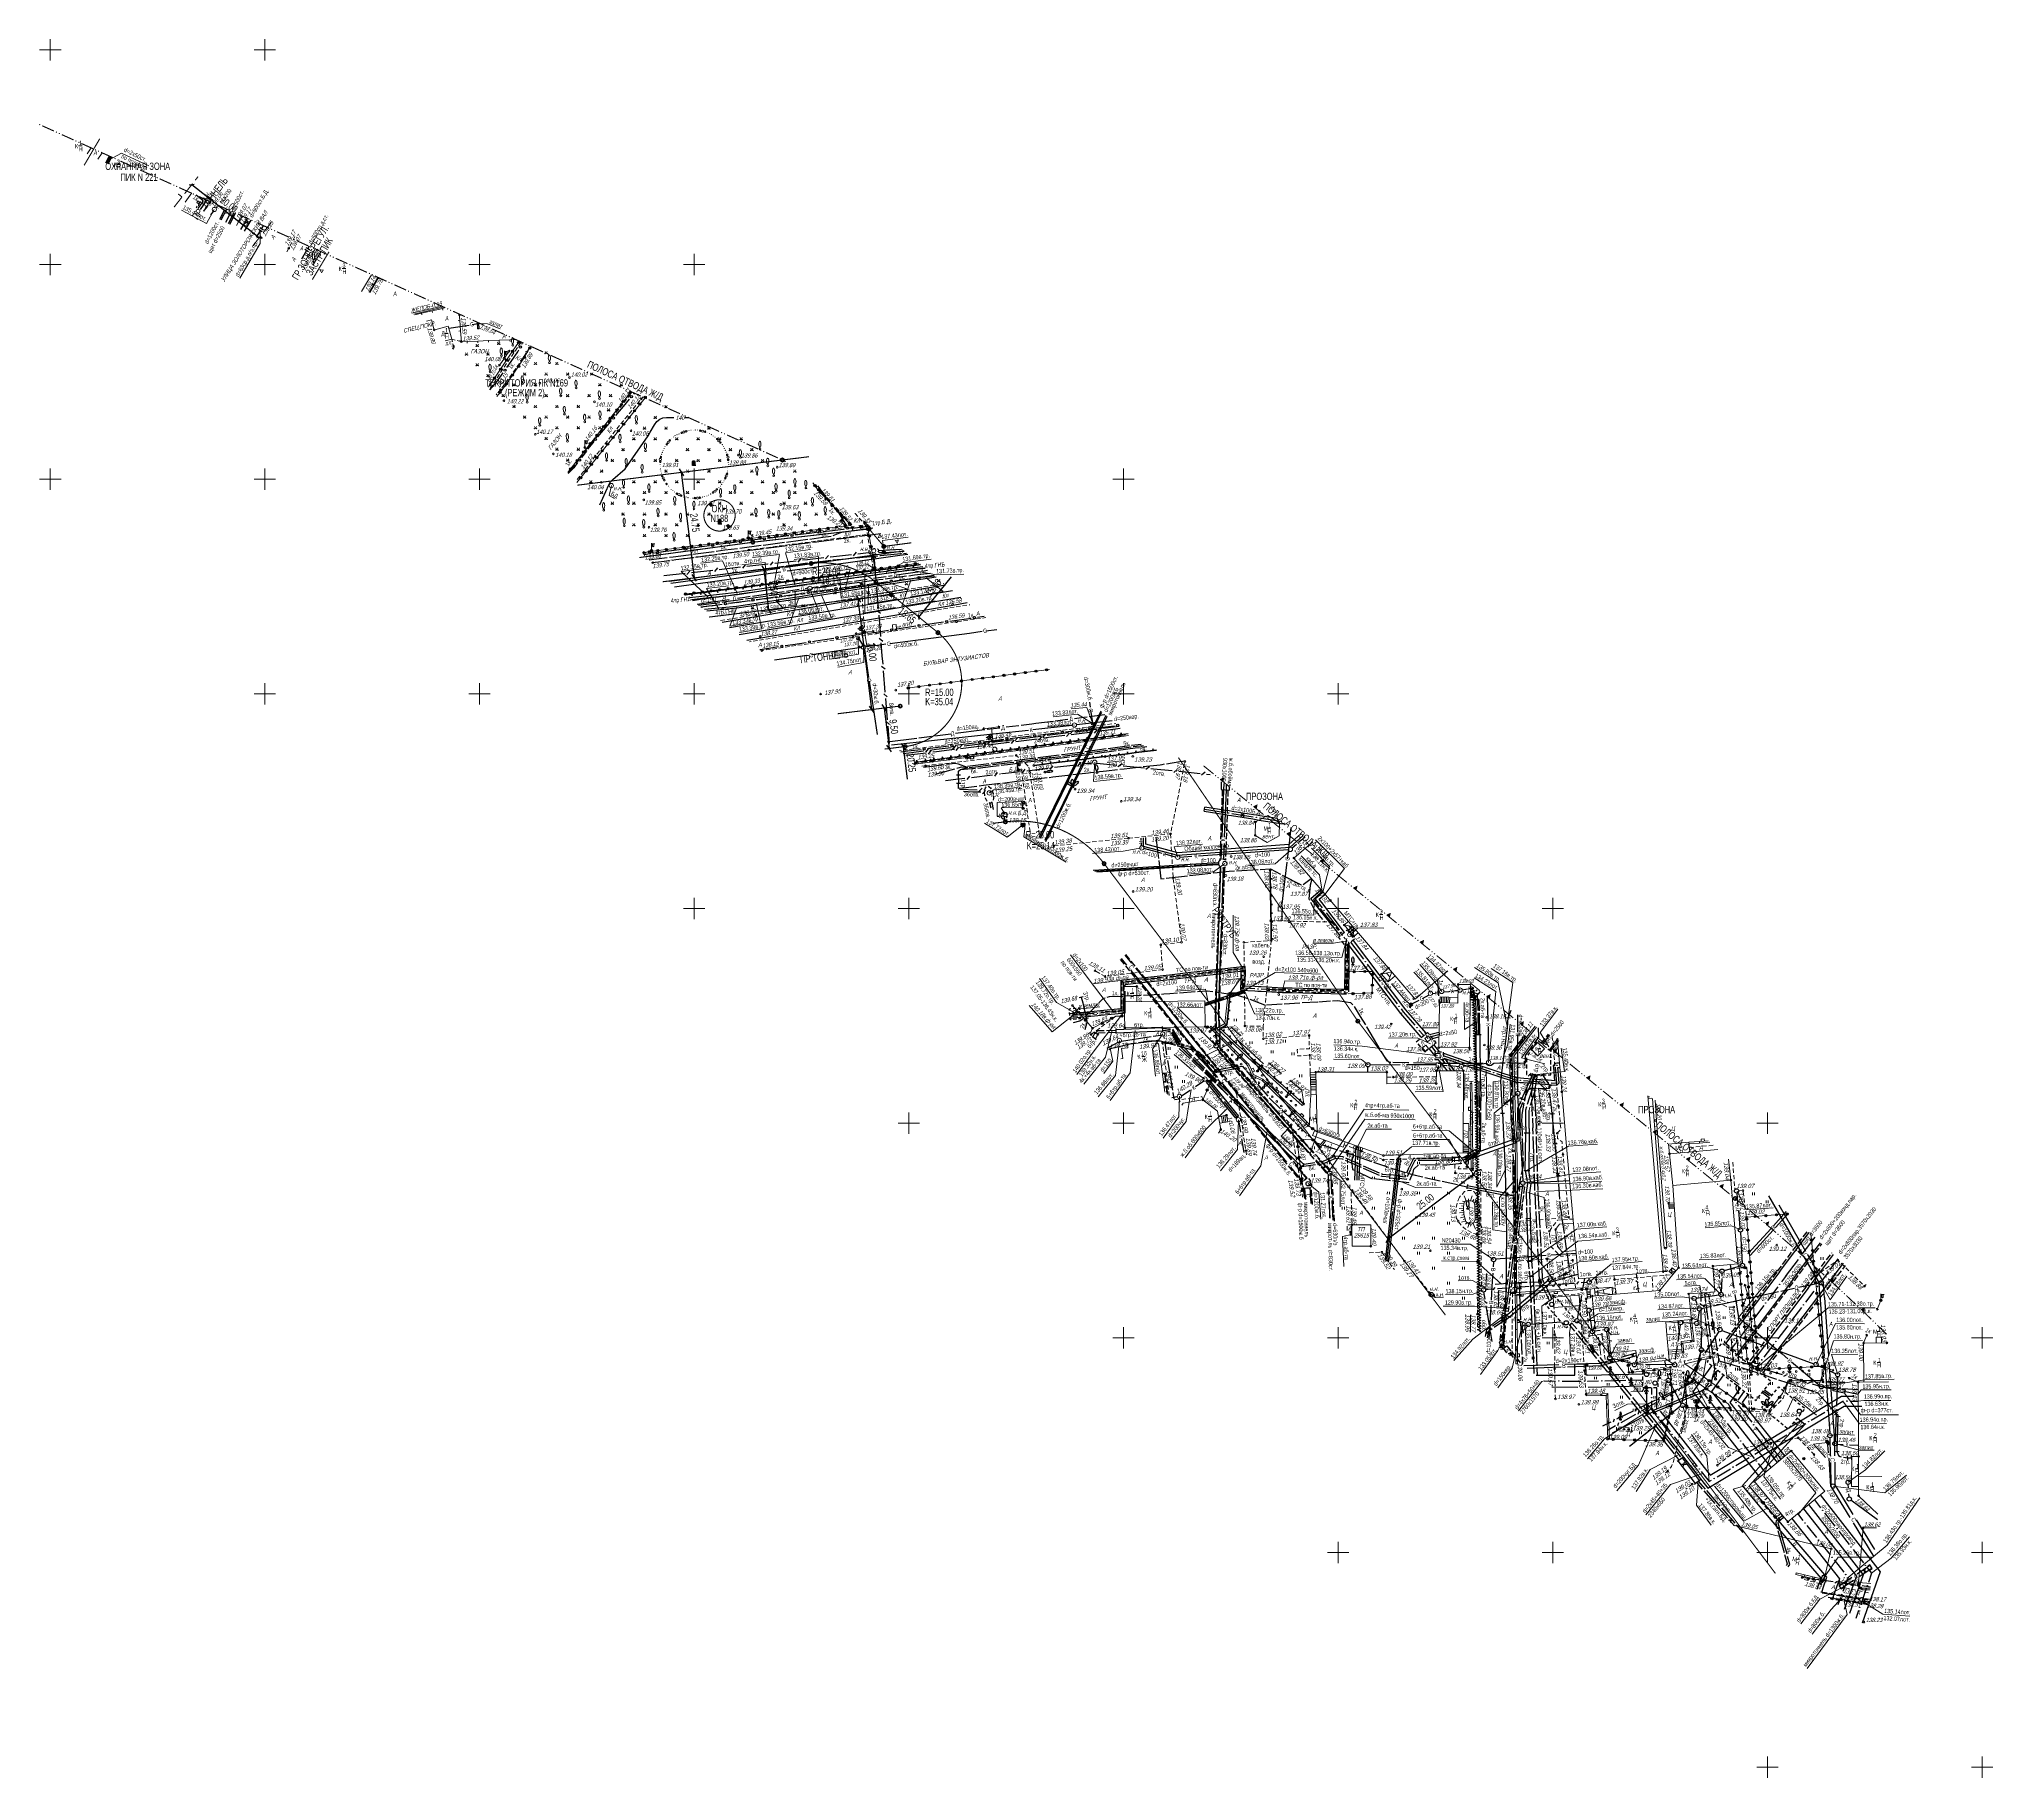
# Model space of a CAD drawing. Extents: x 10098 to 11902, y 8648 to 10202.
# Drawn here: x 11447.4 to 11902.5, y 8647.5 to 9052.5 of the extents above; entities that cross this region are included whole.
import ezdxf
from ezdxf.enums import TextEntityAlignment as Align

# ---------------------------------------------------------------- set-up
doc = ezdxf.new("R2010")
doc.units = 0
for name, color, linetype in [('1_Водопровод', 7, 'Continuous'), ('20_Строения', 7, 'Continuous'), ('21_Колодцы', 7, 'Continuous'), ('22_Столбы', 7, 'Continuous'), ('23_Ограждения', 7, 'Continuous'), ('24_Растительность', 7, 'Continuous'), ('25_Откосы', 7, 'Continuous'), ('26_Горизонтали', 7, 'Continuous'), ('30_ЖД_обустройства', 7, 'Continuous'), ('38_Высотные_отметки', 7, 'Continuous'), ('49_Проекты', 7, 'Continuous'), ('50_Красные_линии', 7, 'Continuous'), ('51_Сетка_координат', 7, 'Continuous'), ('52_Топонимика', 7, 'Continuous'), ('Подписи_зданий', 7, 'Continuous')]:
    doc.layers.add(name, color=color, linetype=linetype)
for name, color, linetype, lineweight in [('29_Пути', 7, 'Continuous', 30), ('2_Водосток', 30, 'Continuous', 30), ('3_Дренаж', 30, 'Continuous', 30), ('4_Канализация', 16, 'Continuous', 30), ('5_Газопровод', 16, 'Continuous', 30), ('6_Теплопровод', 3, 'Continuous', 30), ('7_Электрокабели', 1, 'Continuous', 30), ('8_Связь', 3, 'Continuous', 30)]:
    doc.layers.add(name, color=color, linetype=linetype, lineweight=lineweight)
doc.styles.add('mggt', font='russian_1251.shx', dxfattribs={"width": 0.75, "oblique": 18, "height": 1})
doc.styles.add('Style-RUSSIAN_1251', font='RUSSIAN_1251.shx')
doc.styles.add('Style-RUSSIAN_1251 I 0.00000', font='RUSSIAN_1251.shx')
doc.styles.add('Style-RUSSIAN_866', font='RUSSIAN_866.shx')
doc.linetypes.add('DR', pattern='A,-11.75,[112,dgnlstyle-500_multi_und.shx,S=0.00823,R=0,X=0,Y=0],-12.25', length=24)
doc.linetypes.add('Kn', pattern='A,-1.75,[110,dgnlstyle-500_multi_und.shx,S=0.007857,R=0,X=0,Y=0],-1.75', length=3.5)
doc.linetypes.add('Stok', pattern='A,-1.75,[108,dgnlstyle-500_multi_und.shx,S=0.007373,R=0,X=0,Y=0],-1.75', length=3.5)
doc.linetypes.add('zopl', pattern='A,1.5,[9,dgnlstyle-m500.shx,S=0.007944,R=0,X=0,Y=0],1.5,-2,3,-2', length=10)

msp = doc.modelspace()

# ---------------------------------------------------------------- hatches: boundary and pattern name
at = {"layer": '50_Красные_линии', "linetype": 'Continuous', "lineweight": 25}
for points in [[(11447.72, 9032.63), (11447.5, 9032.73), (11447.39, 9032.5), (11447.62, 9032.4)], [(11450.91, 9031.19), (11448.18, 9032.42), (11448.08, 9032.19), (11450.81, 9030.96)], [(11451.6, 9030.88), (11451.37, 9030.98), (11451.27, 9030.75), (11451.49, 9030.65)], [(11452.28, 9030.57), (11452.05, 9030.67), (11451.95, 9030.45), (11452.18, 9030.34)], [(11455.47, 9029.13), (11452.74, 9030.36), (11452.63, 9030.14), (11455.37, 9028.9)], [(11461.57, 9029.12), (11461.64, 9029.24), (11461.42, 9029.36), (11461.36, 9029.25)], [(11456.15, 9028.82), (11455.93, 9028.92), (11455.82, 9028.7), (11456.05, 9028.59)], [(11456.84, 9028.51), (11456.61, 9028.62), (11456.51, 9028.39), (11456.73, 9028.29)], [(11460.03, 9027.07), (11457.29, 9028.31), (11457.19, 9028.08), (11459.92, 9026.84)], [(11458.53, 9023.95), (11459.04, 9024.81), (11458.83, 9024.94), (11458.32, 9024.08)], [(11459.04, 9024.81), (11459.55, 9025.67), (11459.33, 9025.8), (11458.83, 9024.94)], [(11459.55, 9025.67), (11460.05, 9026.54), (11459.84, 9026.66), (11459.33, 9025.8)], [(11460.05, 9026.54), (11460.56, 9027.4), (11460.34, 9027.52), (11459.84, 9026.66)], [(11460.56, 9027.4), (11461.07, 9028.26), (11460.85, 9028.39), (11460.34, 9027.52)], [(11460.71, 9026.76), (11460.48, 9026.87), (11460.38, 9026.64), (11460.61, 9026.54)], [(11461.07, 9028.26), (11461.57, 9029.12), (11461.36, 9029.25), (11460.85, 9028.39)], [(11461.39, 9026.46), (11461.17, 9026.56), (11461.06, 9026.33), (11461.29, 9026.23)], [(11464.58, 9025.02), (11461.85, 9026.25), (11461.75, 9026.02), (11464.48, 9024.79)], [(11465.27, 9024.71), (11465.04, 9024.81), (11464.94, 9024.58), (11465.16, 9024.48)], [(11458, 9023.03), (11458.03, 9023.09), (11457.81, 9023.21), (11457.78, 9023.16)], [(11458.03, 9023.09), (11458.53, 9023.95), (11458.32, 9024.08), (11457.81, 9023.21)], [(11465.95, 9024.4), (11465.72, 9024.5), (11465.62, 9024.27), (11465.85, 9024.17)], [(11469.14, 9022.96), (11466.41, 9024.19), (11466.3, 9023.96), (11469.04, 9022.73)], [(11469.82, 9022.65), (11469.6, 9022.75), (11469.49, 9022.52), (11469.72, 9022.42)], [(11470.51, 9022.34), (11470.28, 9022.44), (11470.18, 9022.22), (11470.41, 9022.11)], [(11473.7, 9020.9), (11470.96, 9022.13), (11470.86, 9021.91), (11473.6, 9020.67)], [(11474.38, 9020.59), (11474.15, 9020.69), (11474.05, 9020.47), (11474.28, 9020.36)], [(11475.07, 9020.28), (11474.84, 9020.39), (11474.73, 9020.16), (11474.96, 9020.06)], [(11484.34, 9020.56), (11483.67, 9019.7), (11483.86, 9019.55), (11484.54, 9020.4)], [(11478.26, 9018.84), (11475.52, 9020.08), (11475.42, 9019.85), (11478.15, 9018.62)], [(11478.94, 9018.53), (11478.71, 9018.64), (11478.61, 9018.41), (11478.84, 9018.31)], [(11480.57, 9015.77), (11478.72, 9013.42), (11478.92, 9013.26), (11480.77, 9015.62)], [(11479.62, 9018.23), (11479.39, 9018.33), (11479.29, 9018.1), (11479.52, 9018)], [(11479.89, 9016.52), (11479.73, 9016.32), (11480.62, 9015.63), (11480.77, 9015.82)], [(11482.81, 9016.79), (11480.08, 9018.02), (11479.98, 9017.79), (11482.71, 9016.56)], [(11483.05, 9018.92), (11481.19, 9016.56), (11481.39, 9016.41), (11483.25, 9018.76)], [(11483.5, 9016.48), (11483.27, 9016.58), (11483.17, 9016.35), (11483.39, 9016.25)], [(11484.18, 9016.17), (11483.95, 9016.27), (11483.85, 9016.04), (11484.08, 9015.94)], [(11487.37, 9014.73), (11484.64, 9015.96), (11484.53, 9015.73), (11487.27, 9014.5)], [(11488.05, 9014.42), (11487.83, 9014.52), (11487.72, 9014.29), (11487.95, 9014.19)], [(11488.74, 9014.11), (11488.51, 9014.21), (11488.41, 9013.99), (11488.63, 9013.88)], [(11491.93, 9012.67), (11489.19, 9013.9), (11489.09, 9013.68), (11491.82, 9012.44)], [(11492.61, 9012.36), (11492.38, 9012.46), (11492.28, 9012.24), (11492.51, 9012.13)], [(11493.29, 9012.05), (11493.07, 9012.16), (11492.96, 9011.93), (11493.19, 9011.83)], [(11496.48, 9010.61), (11493.75, 9011.85), (11493.65, 9011.62), (11496.38, 9010.39)], [(11497.17, 9010.3), (11496.94, 9010.41), (11496.84, 9010.18), (11497.06, 9010.08)], [(11498.95, 9006.77), (11497.09, 9004.42), (11497.29, 9004.26), (11499.14, 9006.62)], [(11497.85, 9010), (11497.62, 9010.1), (11497.52, 9009.87), (11497.75, 9009.77)], [(11501.04, 9008.56), (11498.31, 9009.79), (11498.2, 9009.56), (11500.94, 9008.33)], [(11501.42, 9009.92), (11499.57, 9007.56), (11499.76, 9007.41), (11501.62, 9009.76)], [(11501.72, 9008.25), (11501.5, 9008.35), (11501.39, 9008.12), (11501.62, 9008.02)], [(11502.41, 9007.94), (11502.18, 9008.04), (11502.08, 9007.81), (11502.3, 9007.71)], [(11505.6, 9006.5), (11502.86, 9007.73), (11502.76, 9007.5), (11505.49, 9006.27)], [(11506.28, 9006.19), (11506.05, 9006.29), (11505.95, 9006.06), (11506.18, 9005.96)], [(11506.96, 9005.88), (11506.74, 9005.98), (11506.63, 9005.76), (11506.86, 9005.65)], [(11510.15, 9004.44), (11507.42, 9005.67), (11507.32, 9005.45), (11510.05, 9004.21)], [(11510.84, 9004.13), (11510.61, 9004.23), (11510.51, 9004.01), (11510.74, 9003.9)], [(11511.52, 9003.82), (11511.29, 9003.93), (11511.19, 9003.7), (11511.42, 9003.6)], [(11514.71, 9002.38), (11511.98, 9003.62), (11511.87, 9003.39), (11514.61, 9002.16)], [(11514.42, 9001.87), (11514.94, 9002.72), (11514.72, 9002.85), (11514.21, 9002)], [(11514.94, 9002.72), (11515.04, 9002.9), (11514.83, 9003.02), (11514.72, 9002.85)], [(11515.4, 9002.07), (11515.17, 9002.18), (11515.06, 9001.95), (11515.29, 9001.85)], [(11511.33, 8996.73), (11511.84, 8997.58), (11511.63, 8997.71), (11511.11, 8996.86)], [(11511.84, 8997.58), (11512.36, 8998.44), (11512.14, 8998.57), (11511.63, 8997.71)], [(11512.36, 8998.44), (11512.87, 8999.3), (11512.66, 8999.43), (11512.14, 8998.57)], [(11512.87, 8999.3), (11513.39, 9000.15), (11513.18, 9000.28), (11512.66, 8999.43)], [(11513.39, 9000.15), (11513.91, 9001.01), (11513.69, 9001.14), (11513.18, 9000.28)], [(11513.91, 9001.01), (11514.42, 9001.87), (11514.21, 9002), (11513.69, 9001.14)], [(11516.08, 9001.77), (11515.85, 9001.87), (11515.75, 9001.64), (11515.98, 9001.54)], [(11519.27, 9000.33), (11516.53, 9001.56), (11516.43, 9001.33), (11519.17, 9000.1)], [(11519.95, 9000.02), (11519.72, 9000.12), (11519.62, 8999.89), (11519.85, 8999.79)], [(11520.64, 8999.71), (11520.41, 8999.81), (11520.31, 8999.58), (11520.53, 8999.48)], [(11523.83, 8998.27), (11521.09, 8999.5), (11520.99, 8999.27), (11523.72, 8998.04)], [(11524.51, 8997.96), (11524.28, 8998.06), (11524.18, 8997.83), (11524.41, 8997.73)], [(11525.19, 8997.65), (11524.97, 8997.75), (11524.86, 8997.53), (11525.09, 8997.42)], [(11511.14, 8996.41), (11511.33, 8996.73), (11511.11, 8996.86), (11510.92, 8996.54)], [(11528.38, 8996.21), (11525.65, 8997.45), (11525.55, 8997.22), (11528.28, 8995.98)], [(11529.07, 8995.9), (11528.84, 8996), (11528.74, 8995.78), (11528.96, 8995.67)], [(11529.75, 8995.59), (11529.52, 8995.7), (11529.42, 8995.47), (11529.65, 8995.37)], [(11532.94, 8994.15), (11530.21, 8995.39), (11530.1, 8995.16), (11532.84, 8993.93)], [(11533.62, 8993.84), (11533.4, 8993.95), (11533.29, 8993.72), (11533.52, 8993.62)], [(11534.31, 8993.54), (11534.08, 8993.64), (11533.98, 8993.41), (11534.2, 8993.31)], [(11537.5, 8992.1), (11534.76, 8993.33), (11534.66, 8993.1), (11537.39, 8991.87)], [(11538.18, 8991.79), (11537.95, 8991.89), (11537.85, 8991.66), (11538.08, 8991.56)], [(11538.86, 8991.48), (11538.64, 8991.58), (11538.53, 8991.35), (11538.76, 8991.25)], [(11542.05, 8990.04), (11539.32, 8991.27), (11539.22, 8991.04), (11541.95, 8989.81)], [(11542.74, 8989.73), (11542.51, 8989.83), (11542.41, 8989.6), (11542.63, 8989.5)], [(11543.42, 8989.42), (11543.19, 8989.52), (11543.09, 8989.3), (11543.32, 8989.19)], [(11546.61, 8987.98), (11543.88, 8989.22), (11543.77, 8988.99), (11546.51, 8987.75)], [(11547.29, 8987.67), (11547.07, 8987.77), (11546.96, 8987.55), (11547.19, 8987.44)], [(11547.98, 8987.36), (11547.75, 8987.47), (11547.65, 8987.24), (11547.88, 8987.14)], [(11551.17, 8985.92), (11548.43, 8987.16), (11548.33, 8986.93), (11551.07, 8985.7)], [(11551.85, 8985.61), (11551.62, 8985.72), (11551.52, 8985.49), (11551.75, 8985.39)], [(11552.54, 8985.31), (11552.31, 8985.41), (11552.2, 8985.18), (11552.43, 8985.08)], [(11555.73, 8983.87), (11552.99, 8985.1), (11552.89, 8984.87), (11555.62, 8983.64)], [(11556.41, 8983.56), (11556.18, 8983.66), (11556.08, 8983.43), (11556.31, 8983.33)], [(11557.09, 8983.25), (11556.86, 8983.35), (11556.76, 8983.12), (11556.99, 8983.02)], [(11560.28, 8981.81), (11557.55, 8983.04), (11557.45, 8982.81), (11560.18, 8981.58)], [(11560.97, 8981.5), (11560.74, 8981.6), (11560.64, 8981.37), (11560.86, 8981.27)], [(11561.65, 8981.19), (11561.42, 8981.29), (11561.32, 8981.07), (11561.55, 8980.96)], [(11564.84, 8979.75), (11562.11, 8980.99), (11562, 8980.76), (11564.74, 8979.52)], [(11565.52, 8979.44), (11565.3, 8979.54), (11565.19, 8979.32), (11565.42, 8979.21)], [(11566.21, 8979.13), (11565.98, 8979.24), (11565.88, 8979.01), (11566.1, 8978.91)], [(11569.4, 8977.69), (11566.66, 8978.93), (11566.56, 8978.7), (11569.29, 8977.47)], [(11570.08, 8977.38), (11569.85, 8977.49), (11569.75, 8977.26), (11569.98, 8977.16)], [(11570.76, 8977.08), (11570.54, 8977.18), (11570.43, 8976.95), (11570.66, 8976.85)], [(11573.95, 8975.64), (11571.22, 8976.87), (11571.12, 8976.64), (11573.85, 8975.41)], [(11574.64, 8975.33), (11574.41, 8975.43), (11574.31, 8975.2), (11574.53, 8975.1)], [(11575.32, 8975.02), (11575.09, 8975.12), (11574.99, 8974.89), (11575.22, 8974.79)], [(11578.51, 8973.58), (11575.78, 8974.81), (11575.67, 8974.58), (11578.41, 8973.35)], [(11579.19, 8973.27), (11578.97, 8973.37), (11578.86, 8973.14), (11579.09, 8973.04)], [(11579.88, 8972.96), (11579.65, 8973.06), (11579.55, 8972.84), (11579.77, 8972.73)], [(11583.07, 8971.52), (11580.33, 8972.76), (11580.23, 8972.53), (11582.96, 8971.29)], [(11583.75, 8971.21), (11583.52, 8971.31), (11583.42, 8971.09), (11583.65, 8970.98)], [(11584.43, 8970.9), (11584.21, 8971.01), (11584.1, 8970.78), (11584.33, 8970.68)], [(11587.62, 8969.46), (11584.89, 8970.7), (11584.79, 8970.47), (11587.52, 8969.24)], [(11588.31, 8969.15), (11588.08, 8969.26), (11587.98, 8969.03), (11588.21, 8968.93)], [(11588.99, 8968.85), (11588.76, 8968.95), (11588.66, 8968.72), (11588.89, 8968.62)], [(11592.18, 8967.41), (11589.45, 8968.64), (11589.34, 8968.41), (11592.08, 8967.18)], [(11592.87, 8967.1), (11592.64, 8967.2), (11592.53, 8966.97), (11592.76, 8966.87)], [(11593.55, 8966.79), (11593.32, 8966.89), (11593.22, 8966.66), (11593.45, 8966.56)], [(11596.74, 8965.35), (11594, 8966.58), (11593.9, 8966.35), (11596.64, 8965.12)], [(11597.42, 8965.04), (11597.19, 8965.14), (11597.09, 8964.91), (11597.32, 8964.81)], [(11598.11, 8964.73), (11597.88, 8964.83), (11597.78, 8964.61), (11598, 8964.5)], [(11601.3, 8963.29), (11598.56, 8964.53), (11598.46, 8964.3), (11601.19, 8963.06)], [(11601.98, 8962.98), (11601.75, 8963.08), (11601.65, 8962.86), (11601.88, 8962.75)], [(11602.66, 8962.67), (11602.44, 8962.78), (11602.33, 8962.55), (11602.56, 8962.45)], [(11605.85, 8961.23), (11603.12, 8962.47), (11603.02, 8962.24), (11605.75, 8961.01)], [(11606.54, 8960.92), (11606.31, 8961.03), (11606.21, 8960.8), (11606.43, 8960.7)], [(11607.22, 8960.62), (11606.99, 8960.72), (11606.89, 8960.49), (11607.12, 8960.39)], [(11610.41, 8959.18), (11607.68, 8960.41), (11607.57, 8960.18), (11610.31, 8958.95)], [(11611.09, 8958.87), (11610.87, 8958.97), (11610.76, 8958.74), (11610.99, 8958.64)], [(11611.78, 8958.56), (11611.55, 8958.66), (11611.45, 8958.43), (11611.67, 8958.33)], [(11614.97, 8957.12), (11612.23, 8958.35), (11612.13, 8958.12), (11614.86, 8956.89)], [(11615.65, 8956.81), (11615.42, 8956.91), (11615.32, 8956.68), (11615.55, 8956.58)], [(11616.33, 8956.5), (11616.11, 8956.6), (11616, 8956.38), (11616.23, 8956.27)], [(11599.54, 8952.01), (11598.54, 8951.89), (11598.57, 8951.64), (11599.57, 8951.76)], [(11600.53, 8952.13), (11599.54, 8952.01), (11599.57, 8951.76), (11600.56, 8951.89)], [(11601.52, 8952.26), (11600.53, 8952.13), (11600.56, 8951.89), (11601.55, 8952.01)], [(11602.51, 8952.38), (11601.52, 8952.26), (11601.55, 8952.01), (11602.54, 8952.13)], [(11603.51, 8952.5), (11602.51, 8952.38), (11602.54, 8952.13), (11603.54, 8952.25)], [(11604.5, 8952.62), (11603.51, 8952.5), (11603.54, 8952.25), (11604.53, 8952.37)], [(11605.49, 8952.74), (11604.5, 8952.62), (11604.53, 8952.37), (11605.52, 8952.5)], [(11606.48, 8952.87), (11605.49, 8952.74), (11605.52, 8952.5), (11606.51, 8952.62)], [(11607.48, 8952.99), (11606.48, 8952.87), (11606.51, 8952.62), (11607.51, 8952.74)], [(11608.47, 8953.11), (11607.48, 8952.99), (11607.51, 8952.74), (11608.5, 8952.86)], [(11609.46, 8953.23), (11608.47, 8953.11), (11608.5, 8952.86), (11609.49, 8952.98)], [(11610.45, 8953.35), (11609.46, 8953.23), (11609.49, 8952.98), (11610.48, 8953.11)], [(11611.45, 8953.48), (11610.45, 8953.35), (11610.48, 8953.11), (11611.48, 8953.23)], [(11612.44, 8953.6), (11611.45, 8953.48), (11611.48, 8953.23), (11612.47, 8953.35)], [(11613.43, 8953.72), (11612.44, 8953.6), (11612.47, 8953.35), (11613.46, 8953.47)], [(11614.42, 8953.84), (11613.43, 8953.72), (11613.46, 8953.47), (11614.45, 8953.59)], [(11615.42, 8953.96), (11614.42, 8953.84), (11614.45, 8953.59), (11615.45, 8953.72)], [(11616.41, 8954.09), (11615.42, 8953.96), (11615.45, 8953.72), (11616.44, 8953.84)], [(11617.4, 8954.21), (11616.41, 8954.09), (11616.44, 8953.84), (11617.43, 8953.96)], [(11619.52, 8955.06), (11616.79, 8956.3), (11616.69, 8956.07), (11619.42, 8954.83)], [(11618.39, 8954.33), (11617.4, 8954.21), (11617.43, 8953.96), (11618.42, 8954.08)], [(11619.39, 8954.45), (11618.39, 8954.33), (11618.42, 8954.08), (11619.42, 8954.2)], [(11620.38, 8954.57), (11619.39, 8954.45), (11619.42, 8954.2), (11620.41, 8954.33)], [(11620.21, 8954.75), (11619.98, 8954.86), (11619.88, 8954.63), (11620.1, 8954.52)], [(11621.37, 8954.7), (11620.38, 8954.57), (11620.41, 8954.33), (11621.4, 8954.45)], [(11622.36, 8954.82), (11621.37, 8954.7), (11621.4, 8954.45), (11622.39, 8954.57)], [(11623.36, 8954.94), (11622.36, 8954.82), (11622.39, 8954.57), (11623.39, 8954.69)], [(11624.35, 8955.06), (11623.36, 8954.94), (11623.39, 8954.69), (11624.38, 8954.81)], [(11625.34, 8955.18), (11624.35, 8955.06), (11624.38, 8954.81), (11625.37, 8954.94)], [(11626.33, 8955.31), (11625.34, 8955.18), (11625.37, 8954.94), (11626.36, 8955.06)], [(11626.73, 8955.36), (11626.33, 8955.31), (11626.36, 8955.06), (11626.76, 8955.11)], [(11573.73, 8948.84), (11572.74, 8948.72), (11572.77, 8948.47), (11573.76, 8948.59)], [(11574.72, 8948.96), (11573.73, 8948.84), (11573.76, 8948.59), (11574.75, 8948.71)], [(11575.71, 8949.08), (11574.72, 8948.96), (11574.75, 8948.71), (11575.75, 8948.83)], [(11576.71, 8949.2), (11575.71, 8949.08), (11575.75, 8948.83), (11576.74, 8948.96)], [(11577.7, 8949.33), (11576.71, 8949.2), (11576.74, 8948.96), (11577.73, 8949.08)], [(11578.69, 8949.45), (11577.7, 8949.33), (11577.73, 8949.08), (11578.72, 8949.2)], [(11579.68, 8949.57), (11578.69, 8949.45), (11578.72, 8949.2), (11579.72, 8949.32)], [(11580.68, 8949.69), (11579.68, 8949.57), (11579.72, 8949.32), (11580.71, 8949.44)], [(11581.67, 8949.81), (11580.68, 8949.69), (11580.71, 8949.44), (11581.7, 8949.57)], [(11582.66, 8949.94), (11581.67, 8949.81), (11581.7, 8949.57), (11582.69, 8949.69)], [(11583.65, 8950.06), (11582.66, 8949.94), (11582.69, 8949.69), (11583.69, 8949.81)], [(11584.65, 8950.18), (11583.65, 8950.06), (11583.69, 8949.81), (11584.68, 8949.93)], [(11585.64, 8950.3), (11584.65, 8950.18), (11584.68, 8949.93), (11585.67, 8950.05)], [(11586.63, 8950.42), (11585.64, 8950.3), (11585.67, 8950.05), (11586.66, 8950.18)], [(11587.62, 8950.55), (11586.63, 8950.42), (11586.66, 8950.18), (11587.66, 8950.3)], [(11588.62, 8950.67), (11587.62, 8950.55), (11587.66, 8950.3), (11588.65, 8950.42)], [(11589.61, 8950.79), (11588.62, 8950.67), (11588.65, 8950.42), (11589.64, 8950.54)], [(11590.6, 8950.91), (11589.61, 8950.79), (11589.64, 8950.54), (11590.63, 8950.67)], [(11591.59, 8951.04), (11590.6, 8950.91), (11590.63, 8950.67), (11591.63, 8950.79)], [(11592.59, 8951.16), (11591.59, 8951.04), (11591.63, 8950.79), (11592.62, 8950.91)], [(11593.58, 8951.28), (11592.59, 8951.16), (11592.62, 8950.91), (11593.61, 8951.03)], [(11594.57, 8951.4), (11593.58, 8951.28), (11593.61, 8951.03), (11594.6, 8951.15)], [(11595.57, 8951.52), (11594.57, 8951.4), (11594.6, 8951.15), (11595.6, 8951.28)], [(11596.56, 8951.65), (11595.57, 8951.52), (11595.6, 8951.28), (11596.59, 8951.4)], [(11597.55, 8951.77), (11596.56, 8951.65), (11596.59, 8951.4), (11597.58, 8951.52)], [(11598.54, 8951.89), (11597.55, 8951.77), (11597.58, 8951.52), (11598.57, 8951.64)], [(11602.83, 8943.29), (11602.88, 8943.38), (11602.67, 8943.51), (11602.61, 8943.42), (11602.53, 8943.26), (11602.45, 8943.1), (11602.38, 8942.94), (11602.32, 8942.77), (11602.27, 8942.61), (11602.26, 8942.56), (11602.5, 8942.49), (11602.51, 8942.54), (11602.56, 8942.69), (11602.62, 8942.85), (11602.68, 8943), (11602.75, 8943.15)], [(11603.43, 8944.07), (11603.49, 8944.12), (11603.32, 8944.31), (11603.26, 8944.25), (11603.13, 8944.13), (11603.02, 8944), (11602.91, 8943.86), (11602.8, 8943.72), (11602.7, 8943.57), (11602.67, 8943.51), (11602.88, 8943.38), (11602.91, 8943.44), (11603.01, 8943.57), (11603.1, 8943.71), (11603.21, 8943.83), (11603.32, 8943.96)], [(11604.23, 8944.66), (11604.27, 8944.68), (11604.16, 8944.9), (11604.11, 8944.88), (11603.96, 8944.79), (11603.81, 8944.7), (11603.66, 8944.59), (11603.52, 8944.49), (11603.39, 8944.37), (11603.32, 8944.31), (11603.49, 8944.12), (11603.55, 8944.19), (11603.68, 8944.29), (11603.81, 8944.39), (11603.95, 8944.49), (11604.08, 8944.58)], [(11604.36, 8943.86), (11604.42, 8943.9), (11604.02, 8944.53), (11603.95, 8944.49), (11603.81, 8944.39), (11603.68, 8944.29), (11603.55, 8944.19), (11603.43, 8944.07), (11603.37, 8944.01), (11603.9, 8943.48), (11603.96, 8943.54), (11604.05, 8943.62), (11604.15, 8943.71), (11604.25, 8943.79)], [(11605.15, 8944.99), (11605.18, 8945), (11605.13, 8945.24), (11605.1, 8945.24), (11604.93, 8945.2), (11604.76, 8945.15), (11604.59, 8945.09), (11604.43, 8945.03), (11604.27, 8944.96), (11604.16, 8944.9), (11604.27, 8944.68), (11604.38, 8944.73), (11604.53, 8944.8), (11604.68, 8944.86), (11604.84, 8944.91), (11604.99, 8944.96)], [(11606.14, 8945.06), (11606.14, 8945.06), (11606.16, 8945.31), (11606.16, 8945.31), (11605.98, 8945.32), (11605.8, 8945.32), (11605.63, 8945.31), (11605.45, 8945.3), (11605.28, 8945.27), (11605.13, 8945.24), (11605.18, 8945), (11605.32, 8945.03), (11605.48, 8945.05), (11605.64, 8945.06), (11605.81, 8945.07), (11605.97, 8945.07)], [(11606.95, 8944.91), (11607.08, 8944.86), (11607.17, 8945.1), (11607.02, 8945.15), (11606.85, 8945.2), (11606.68, 8945.24), (11606.51, 8945.27), (11606.33, 8945.3), (11606.16, 8945.31), (11606.14, 8945.06), (11606.3, 8945.05), (11606.47, 8945.02), (11606.63, 8944.99), (11606.79, 8944.95)], [(11607.84, 8944.48), (11607.94, 8944.41), (11608.08, 8944.62), (11607.97, 8944.69), (11607.82, 8944.79), (11607.67, 8944.87), (11607.51, 8944.95), (11607.35, 8945.03), (11607.19, 8945.09), (11607.17, 8945.1), (11607.08, 8944.86), (11607.1, 8944.86), (11607.26, 8944.8), (11607.41, 8944.73), (11607.55, 8944.65), (11607.7, 8944.57)], [(11608.57, 8943.83), (11608.63, 8943.75), (11608.83, 8943.91), (11608.76, 8943.99), (11608.65, 8944.12), (11608.52, 8944.25), (11608.39, 8944.37), (11608.26, 8944.48), (11608.12, 8944.59), (11608.08, 8944.62), (11607.94, 8944.41), (11607.97, 8944.39), (11608.1, 8944.29), (11608.23, 8944.18), (11608.35, 8944.07), (11608.46, 8943.95)], [(11609.1, 8942.99), (11609.13, 8942.93), (11609.36, 8943.02), (11609.33, 8943.1), (11609.25, 8943.26), (11609.17, 8943.41), (11609.08, 8943.56), (11608.98, 8943.71), (11608.87, 8943.85), (11608.83, 8943.91), (11608.63, 8943.75), (11608.68, 8943.7), (11608.77, 8943.57), (11608.86, 8943.43), (11608.95, 8943.29), (11609.03, 8943.14)], [(11609.37, 8942.05), (11609.38, 8942), (11609.63, 8942.03), (11609.62, 8942.08), (11609.59, 8942.26), (11609.55, 8942.43), (11609.51, 8942.6), (11609.46, 8942.77), (11609.39, 8942.93), (11609.36, 8943.02), (11609.13, 8942.93), (11609.16, 8942.84), (11609.22, 8942.69), (11609.27, 8942.53), (11609.31, 8942.37), (11609.34, 8942.21)], [(11602.47, 8942.38), (11602.5, 8942.49), (11602.26, 8942.56), (11602.22, 8942.44), (11602.19, 8942.26), (11602.16, 8942.09), (11602.14, 8941.91), (11602.12, 8941.74), (11602.12, 8941.56), (11602.12, 8941.55), (11602.37, 8941.55), (11602.37, 8941.56), (11602.37, 8941.73), (11602.39, 8941.89), (11602.4, 8942.05), (11602.43, 8942.22)], [(11602.37, 8941.39), (11602.37, 8941.56), (11602.12, 8941.55), (11602.12, 8941.38), (11602.14, 8941.2), (11602.15, 8941.08), (11602.4, 8941.11), (11602.38, 8941.22)], [(11602.4, 8941.06), (11602.4, 8941.11), (11602.15, 8941.08), (11602.16, 8941.03), (11602.19, 8940.85), (11602.22, 8940.68), (11602.27, 8940.51), (11602.32, 8940.34), (11602.38, 8940.17), (11602.42, 8940.08), (11602.65, 8940.18), (11602.61, 8940.27), (11602.56, 8940.42), (11602.51, 8940.58), (11602.47, 8940.74), (11602.43, 8940.9)], [(11602.68, 8940.11), (11602.65, 8940.18), (11602.42, 8940.08), (11602.45, 8940.01), (11602.53, 8939.85), (11602.61, 8939.7), (11602.7, 8939.54), (11602.8, 8939.4), (11602.9, 8939.25), (11602.95, 8939.2), (11603.14, 8939.35), (11603.1, 8939.41), (11603, 8939.54), (11602.91, 8939.68), (11602.83, 8939.82), (11602.75, 8939.96)], [(11603.2, 8939.28), (11603.14, 8939.35), (11602.95, 8939.2), (11603.01, 8939.12), (11603.13, 8938.99), (11603.25, 8938.86), (11603.38, 8938.74), (11603.52, 8938.62), (11603.66, 8938.52), (11603.7, 8938.49), (11603.84, 8938.69), (11603.8, 8938.72), (11603.67, 8938.82), (11603.55, 8938.93), (11603.43, 8939.04), (11603.31, 8939.16)], [(11603.94, 8938.62), (11603.84, 8938.69), (11603.7, 8938.49), (11603.8, 8938.42), (11603.95, 8938.32), (11604.1, 8938.23), (11604.26, 8938.15), (11604.42, 8938.08), (11604.59, 8938.02), (11604.61, 8938.01), (11604.69, 8938.25), (11604.67, 8938.25), (11604.52, 8938.31), (11604.37, 8938.38), (11604.22, 8938.45), (11604.08, 8938.54)], [(11606.62, 8938.11), (11606.6, 8938.11), (11606.64, 8937.86), (11606.67, 8937.87), (11606.84, 8937.91), (11607.01, 8937.96), (11607.18, 8938.01), (11607.35, 8938.08), (11607.51, 8938.15), (11607.62, 8938.21), (11607.5, 8938.43), (11607.4, 8938.38), (11607.25, 8938.31), (11607.1, 8938.25), (11606.94, 8938.2), (11606.78, 8938.15)], [(11607.42, 8939.25), (11607.36, 8939.21), (11607.76, 8938.57), (11607.83, 8938.62), (11607.96, 8938.71), (11608.1, 8938.81), (11608.22, 8938.92), (11608.34, 8939.03), (11608.41, 8939.1), (11607.87, 8939.62), (11607.82, 8939.57), (11607.72, 8939.48), (11607.62, 8939.4), (11607.52, 8939.32)], [(11607.55, 8938.45), (11607.5, 8938.43), (11607.62, 8938.21), (11607.66, 8938.23), (11607.82, 8938.32), (11607.97, 8938.41), (11608.11, 8938.51), (11608.25, 8938.62), (11608.39, 8938.73), (11608.46, 8938.8), (11608.29, 8938.98), (11608.22, 8938.92), (11608.1, 8938.81), (11607.96, 8938.71), (11607.83, 8938.62), (11607.69, 8938.53)], [(11608.34, 8939.03), (11608.29, 8938.98), (11608.46, 8938.8), (11608.52, 8938.85), (11608.64, 8938.98), (11608.76, 8939.11), (11608.87, 8939.25), (11608.97, 8939.39), (11609.07, 8939.54), (11609.11, 8939.6), (11608.9, 8939.73), (11608.86, 8939.67), (11608.77, 8939.53), (11608.67, 8939.4), (11608.57, 8939.27), (11608.46, 8939.15)], [(11608.95, 8939.81), (11608.9, 8939.73), (11609.11, 8939.6), (11609.16, 8939.69), (11609.25, 8939.84), (11609.32, 8940), (11609.39, 8940.17), (11609.45, 8940.33), (11609.51, 8940.5), (11609.52, 8940.55), (11609.28, 8940.61), (11609.27, 8940.57), (11609.22, 8940.41), (11609.16, 8940.26), (11609.09, 8940.11), (11609.02, 8939.96)], [(11609.31, 8940.73), (11609.28, 8940.61), (11609.52, 8940.55), (11609.55, 8940.67), (11609.59, 8940.84), (11609.62, 8941.02), (11609.64, 8941.19), (11609.65, 8941.37), (11609.66, 8941.54), (11609.66, 8941.55), (11609.41, 8941.55), (11609.41, 8941.55), (11609.4, 8941.38), (11609.39, 8941.22), (11609.37, 8941.05), (11609.34, 8940.89)], [(11609.4, 8941.72), (11609.41, 8941.55), (11609.66, 8941.56), (11609.65, 8941.73), (11609.64, 8941.91), (11609.63, 8942.03), (11609.38, 8942), (11609.39, 8941.88)], [(11639.31, 8938.36), (11638.31, 8938.24), (11638.34, 8938), (11639.33, 8938.11)], [(11640.3, 8938.47), (11639.31, 8938.36), (11639.33, 8938.11), (11640.33, 8938.22)], [(11640.71, 8938.52), (11640.3, 8938.47), (11640.33, 8938.22), (11640.74, 8938.27)], [(11641.09, 8938.16), (11640.82, 8938.47), (11640.63, 8938.31), (11640.9, 8937.99)], [(11601.84, 8933.84), (11600.85, 8933.7), (11600.88, 8933.46), (11601.87, 8933.59)], [(11602.83, 8933.97), (11601.84, 8933.84), (11601.87, 8933.59), (11602.86, 8933.72)], [(11603.82, 8934.11), (11602.83, 8933.97), (11602.86, 8933.72), (11603.85, 8933.86)], [(11604.81, 8934.24), (11603.82, 8934.11), (11603.85, 8933.86), (11604.84, 8933.99)], [(11604.83, 8938.2), (11604.69, 8938.25), (11604.61, 8938.01), (11604.75, 8937.96), (11604.92, 8937.91), (11605.1, 8937.87), (11605.27, 8937.84), (11605.44, 8937.81), (11605.61, 8937.8), (11605.64, 8938.04), (11605.47, 8938.06), (11605.31, 8938.08), (11605.15, 8938.11), (11604.99, 8938.15)], [(11605.8, 8934.37), (11604.81, 8934.24), (11604.84, 8933.99), (11605.83, 8934.13)], [(11605.64, 8938.04), (11605.64, 8938.04), (11605.61, 8937.8), (11605.62, 8937.79), (11605.8, 8937.79), (11605.97, 8937.79), (11606.15, 8937.79), (11606.32, 8937.81), (11606.5, 8937.83), (11606.64, 8937.86), (11606.6, 8938.11), (11606.46, 8938.08), (11606.3, 8938.06), (11606.13, 8938.04), (11605.97, 8938.04), (11605.8, 8938.04)], [(11606.79, 8934.51), (11605.8, 8934.37), (11605.83, 8934.13), (11606.82, 8934.26)], [(11607.78, 8934.64), (11606.79, 8934.51), (11606.82, 8934.26), (11607.82, 8934.39)], [(11608.77, 8934.77), (11607.78, 8934.64), (11607.82, 8934.39), (11608.81, 8934.53)], [(11609.76, 8934.91), (11608.77, 8934.77), (11608.81, 8934.53), (11609.8, 8934.66)], [(11610.76, 8935.04), (11609.76, 8934.91), (11609.8, 8934.66), (11610.79, 8934.79)], [(11611.75, 8935.18), (11610.76, 8935.04), (11610.79, 8934.79), (11611.78, 8934.93)], [(11612.74, 8935.31), (11611.75, 8935.18), (11611.78, 8934.93), (11612.77, 8935.06)], [(11613.6, 8935.43), (11612.74, 8935.31), (11612.77, 8935.06), (11613.63, 8935.18)], [(11614.47, 8935.52), (11613.6, 8935.43), (11613.63, 8935.18), (11614.5, 8935.28)], [(11615.46, 8935.64), (11614.47, 8935.52), (11614.5, 8935.28), (11615.49, 8935.39)], [(11616.45, 8935.75), (11615.46, 8935.64), (11615.49, 8935.39), (11616.48, 8935.5)], [(11617.45, 8935.86), (11616.45, 8935.75), (11616.48, 8935.5), (11617.48, 8935.62)], [(11618.44, 8935.98), (11617.45, 8935.86), (11617.48, 8935.62), (11618.47, 8935.73)], [(11619.44, 8936.09), (11618.44, 8935.98), (11618.47, 8935.73), (11619.46, 8935.84)], [(11620.43, 8936.2), (11619.44, 8936.09), (11619.46, 8935.84), (11620.46, 8935.96)], [(11621.42, 8936.32), (11620.43, 8936.2), (11620.46, 8935.96), (11621.45, 8936.07)], [(11622.42, 8936.43), (11621.42, 8936.32), (11621.45, 8936.07), (11622.44, 8936.18)], [(11623.41, 8936.54), (11622.42, 8936.43), (11622.44, 8936.18), (11623.44, 8936.3)], [(11624.4, 8936.66), (11623.41, 8936.54), (11623.44, 8936.3), (11624.43, 8936.41)], [(11625.4, 8936.77), (11624.4, 8936.66), (11624.43, 8936.41), (11625.42, 8936.52)], [(11626.39, 8936.88), (11625.4, 8936.77), (11625.42, 8936.52), (11626.42, 8936.64)], [(11627.38, 8937), (11626.39, 8936.88), (11626.42, 8936.64), (11627.41, 8936.75)], [(11628.38, 8937.11), (11627.38, 8937), (11627.41, 8936.75), (11628.41, 8936.86)], [(11629.37, 8937.22), (11628.38, 8937.11), (11628.41, 8936.86), (11629.4, 8936.98)], [(11630.36, 8937.34), (11629.37, 8937.22), (11629.4, 8936.98), (11630.39, 8937.09)], [(11631.36, 8937.45), (11630.36, 8937.34), (11630.39, 8937.09), (11631.39, 8937.2)], [(11632.35, 8937.56), (11631.36, 8937.45), (11631.39, 8937.2), (11632.38, 8937.32)], [(11633.34, 8937.68), (11632.35, 8937.56), (11632.38, 8937.32), (11633.37, 8937.43)], [(11634.34, 8937.79), (11633.34, 8937.68), (11633.37, 8937.43), (11634.37, 8937.54)], [(11635.33, 8937.9), (11634.34, 8937.79), (11634.37, 8937.54), (11635.36, 8937.66)], [(11636.33, 8938.02), (11635.33, 8937.9), (11635.36, 8937.66), (11636.35, 8937.77)], [(11637.32, 8938.13), (11636.33, 8938.02), (11636.35, 8937.77), (11637.35, 8937.88)], [(11638.31, 8938.24), (11637.32, 8938.13), (11637.35, 8937.88), (11638.34, 8938)], [(11641.74, 8937.39), (11641.09, 8938.16), (11640.9, 8937.99), (11641.55, 8937.23)], [(11642.39, 8936.63), (11641.74, 8937.39), (11641.55, 8937.23), (11642.2, 8936.47)], [(11643.03, 8935.87), (11642.39, 8936.63), (11642.2, 8936.47), (11642.84, 8935.71)], [(11643.68, 8935.11), (11643.03, 8935.87), (11642.84, 8935.71), (11643.49, 8934.94)], [(11644.27, 8934.42), (11643.68, 8935.11), (11643.49, 8934.94), (11644.07, 8934.26)], [(11644.84, 8934.55), (11644.15, 8934.46), (11644.19, 8934.21), (11644.87, 8934.3)], [(11645.83, 8934.68), (11644.84, 8934.55), (11644.87, 8934.3), (11645.86, 8934.43)], [(11646.82, 8934.81), (11645.83, 8934.68), (11645.86, 8934.43), (11646.85, 8934.56)], [(11647.81, 8934.94), (11646.82, 8934.81), (11646.85, 8934.56), (11647.84, 8934.69)], [(11648.8, 8935.07), (11647.81, 8934.94), (11647.84, 8934.69), (11648.83, 8934.82)], [(11649.79, 8935.2), (11648.8, 8935.07), (11648.83, 8934.82), (11649.83, 8934.95)], [(11650.53, 8935.3), (11649.79, 8935.2), (11649.83, 8934.95), (11650.57, 8935.05)], [(11587.96, 8931.97), (11587.21, 8931.86), (11587.24, 8931.62), (11588, 8931.72)], [(11588.95, 8932.1), (11587.96, 8931.97), (11588, 8931.72), (11588.99, 8931.85)], [(11589.94, 8932.23), (11588.95, 8932.1), (11588.99, 8931.85), (11589.98, 8931.99)], [(11590.94, 8932.37), (11589.94, 8932.23), (11589.98, 8931.99), (11590.97, 8932.12)], [(11591.93, 8932.5), (11590.94, 8932.37), (11590.97, 8932.12), (11591.96, 8932.25)], [(11592.92, 8932.64), (11591.93, 8932.5), (11591.96, 8932.25), (11592.95, 8932.39)], [(11593.91, 8932.77), (11592.92, 8932.64), (11592.95, 8932.39), (11593.94, 8932.52)], [(11594.9, 8932.9), (11593.91, 8932.77), (11593.94, 8932.52), (11594.93, 8932.66)], [(11595.89, 8933.04), (11594.9, 8932.9), (11594.93, 8932.66), (11595.92, 8932.79)], [(11596.88, 8933.17), (11595.89, 8933.04), (11595.92, 8932.79), (11596.91, 8932.92)], [(11597.87, 8933.3), (11596.88, 8933.17), (11596.91, 8932.92), (11597.91, 8933.06)], [(11598.86, 8933.44), (11597.87, 8933.3), (11597.91, 8933.06), (11598.9, 8933.19)], [(11599.85, 8933.57), (11598.86, 8933.44), (11598.9, 8933.19), (11599.89, 8933.32)], [(11600.85, 8933.7), (11599.85, 8933.57), (11599.89, 8933.32), (11600.88, 8933.46)], [(11617.45, 8929.28), (11616.46, 8929.16), (11616.49, 8928.91), (11617.48, 8929.03)], [(11618.45, 8929.4), (11617.45, 8929.28), (11617.48, 8929.03), (11618.48, 8929.15)], [(11619.44, 8929.52), (11618.45, 8929.4), (11618.48, 8929.15), (11619.47, 8929.28)], [(11620.43, 8929.65), (11619.44, 8929.52), (11619.47, 8929.28), (11620.46, 8929.4)], [(11621.42, 8929.77), (11620.43, 8929.65), (11620.46, 8929.4), (11621.46, 8929.52)], [(11622.42, 8929.89), (11621.42, 8929.77), (11621.46, 8929.52), (11622.45, 8929.64)], [(11623.41, 8930.01), (11622.42, 8929.89), (11622.45, 8929.64), (11623.44, 8929.77)], [(11624.4, 8930.14), (11623.41, 8930.01), (11623.44, 8929.77), (11624.43, 8929.89)], [(11625.39, 8930.26), (11624.4, 8930.14), (11624.43, 8929.89), (11625.43, 8930.01)], [(11626.39, 8930.38), (11625.39, 8930.26), (11625.43, 8930.01), (11626.42, 8930.13)], [(11627.23, 8930.48), (11626.39, 8930.38), (11626.42, 8930.13), (11627.27, 8930.24)], [(11627.63, 8930.53), (11627.24, 8930.48), (11627.26, 8930.24), (11627.66, 8930.28), (11628.06, 8930.32), (11628.25, 8930.33), (11628.24, 8930.58), (11628.04, 8930.57)], [(11628.44, 8930.6), (11628.24, 8930.58), (11628.25, 8930.33), (11628.45, 8930.35), (11628.85, 8930.37), (11629.25, 8930.38), (11629.25, 8930.38), (11629.24, 8930.63), (11629.24, 8930.63), (11628.84, 8930.62)], [(11629.64, 8930.63), (11629.24, 8930.63), (11629.25, 8930.38), (11629.64, 8930.38), (11630.04, 8930.38), (11630.24, 8930.38), (11630.25, 8930.63), (11630.05, 8930.63)], [(11630.45, 8930.62), (11630.25, 8930.63), (11630.24, 8930.38), (11630.44, 8930.37), (11630.84, 8930.35), (11631.23, 8930.33), (11631.23, 8930.33), (11631.25, 8930.57), (11631.25, 8930.57), (11630.85, 8930.6)], [(11631.65, 8930.54), (11631.25, 8930.57), (11631.23, 8930.33), (11631.63, 8930.29), (11632.02, 8930.25), (11632.22, 8930.22), (11632.25, 8930.47), (11632.05, 8930.5)], [(11632.45, 8930.44), (11632.25, 8930.47), (11632.22, 8930.22), (11632.42, 8930.2), (11632.81, 8930.14), (11633.2, 8930.07), (11633.2, 8930.07), (11633.25, 8930.32), (11633.25, 8930.32), (11632.85, 8930.39)], [(11633.64, 8930.24), (11633.25, 8930.32), (11633.2, 8930.07), (11633.59, 8930), (11633.98, 8929.92), (11634.18, 8929.87), (11634.23, 8930.12), (11634.04, 8930.16)], [(11634.43, 8930.07), (11634.23, 8930.12), (11634.18, 8929.87), (11634.37, 8929.83), (11634.76, 8929.73), (11635.14, 8929.62), (11635.14, 8929.62), (11635.21, 8929.86), (11635.21, 8929.86), (11634.82, 8929.97)], [(11635.59, 8929.75), (11635.21, 8929.86), (11635.14, 8929.62), (11635.52, 8929.51), (11635.9, 8929.39), (11636.09, 8929.33), (11636.17, 8929.56), (11635.98, 8929.63)], [(11636.36, 8929.5), (11636.17, 8929.56), (11636.09, 8929.33), (11636.28, 8929.26), (11636.65, 8929.13), (11637.02, 8928.99), (11637.02, 8928.99), (11637.11, 8929.22), (11637.11, 8929.22), (11636.74, 8929.36)], [(11637.48, 8929.07), (11637.11, 8929.22), (11637.02, 8928.99), (11637.39, 8928.83), (11637.75, 8928.68), (11637.93, 8928.59), (11638.04, 8928.82), (11637.85, 8928.91)], [(11593.63, 8926.35), (11592.64, 8926.23), (11592.67, 8925.98), (11593.66, 8926.1)], [(11594.63, 8926.47), (11593.63, 8926.35), (11593.66, 8926.1), (11594.66, 8926.22)], [(11595.62, 8926.59), (11594.63, 8926.47), (11594.66, 8926.22), (11595.65, 8926.35)], [(11596.61, 8926.72), (11595.62, 8926.59), (11595.65, 8926.35), (11596.64, 8926.47)], [(11597.6, 8926.84), (11596.61, 8926.72), (11596.64, 8926.47), (11597.63, 8926.59)], [(11598.6, 8926.96), (11597.6, 8926.84), (11597.63, 8926.59), (11598.63, 8926.71)], [(11599.59, 8927.08), (11598.6, 8926.96), (11598.63, 8926.71), (11599.62, 8926.83)], [(11600.58, 8927.2), (11599.59, 8927.08), (11599.62, 8926.83), (11600.61, 8926.96)], [(11601.57, 8927.33), (11600.58, 8927.2), (11600.61, 8926.96), (11601.6, 8927.08)], [(11602.57, 8927.45), (11601.57, 8927.33), (11601.6, 8927.08), (11602.6, 8927.2)], [(11603.56, 8927.57), (11602.57, 8927.45), (11602.6, 8927.2), (11603.59, 8927.32)], [(11604.55, 8927.69), (11603.56, 8927.57), (11603.59, 8927.32), (11604.58, 8927.45)], [(11605.54, 8927.82), (11604.55, 8927.69), (11604.58, 8927.45), (11605.57, 8927.57)], [(11606.54, 8927.94), (11605.54, 8927.82), (11605.57, 8927.57), (11606.57, 8927.69)], [(11607.53, 8928.06), (11606.54, 8927.94), (11606.57, 8927.69), (11607.56, 8927.81)], [(11608.52, 8928.18), (11607.53, 8928.06), (11607.56, 8927.81), (11608.55, 8927.93)], [(11609.51, 8928.3), (11608.52, 8928.18), (11608.55, 8927.93), (11609.54, 8928.06)], [(11610.51, 8928.43), (11609.51, 8928.3), (11609.54, 8928.06), (11610.54, 8928.18)], [(11611.5, 8928.55), (11610.51, 8928.43), (11610.54, 8928.18), (11611.53, 8928.3)], [(11612.49, 8928.67), (11611.5, 8928.55), (11611.53, 8928.3), (11612.52, 8928.42)], [(11613.48, 8928.79), (11612.49, 8928.67), (11612.52, 8928.42), (11613.51, 8928.54)], [(11614.48, 8928.91), (11613.48, 8928.79), (11613.51, 8928.54), (11614.51, 8928.67)], [(11615.47, 8929.04), (11614.48, 8928.91), (11614.51, 8928.67), (11615.5, 8928.79)], [(11616.46, 8929.16), (11615.47, 8929.04), (11615.5, 8928.79), (11616.49, 8928.91)], [(11638.22, 8928.74), (11638.04, 8928.82), (11637.93, 8928.59), (11638.11, 8928.51), (11638.47, 8928.34), (11638.83, 8928.16), (11638.83, 8928.16), (11638.94, 8928.38), (11638.94, 8928.38), (11638.58, 8928.56)], [(11639.3, 8928.19), (11638.94, 8928.38), (11638.83, 8928.16), (11639.18, 8927.98), (11639.53, 8927.78), (11639.7, 8927.68), (11639.82, 8927.9), (11639.65, 8928)], [(11640, 8927.8), (11639.82, 8927.9), (11639.7, 8927.68), (11639.87, 8927.58), (11640.21, 8927.37), (11640.54, 8927.16), (11640.54, 8927.16), (11640.68, 8927.37), (11640.68, 8927.37), (11640.34, 8927.59)], [(11641.02, 8927.15), (11640.68, 8927.37), (11640.54, 8927.16), (11640.88, 8926.94), (11641.2, 8926.71), (11641.36, 8926.6), (11641.51, 8926.8), (11641.35, 8926.92)], [(11641.67, 8926.68), (11641.51, 8926.8), (11641.36, 8926.6), (11641.52, 8926.48), (11641.84, 8926.24), (11642.15, 8925.99), (11642.15, 8925.99), (11642.31, 8926.19), (11642.31, 8926.19), (11641.99, 8926.44)], [(11642.4, 8926.12), (11642.31, 8926.19), (11642.15, 8925.99), (11642.24, 8925.92)], [(11643.17, 8925.49), (11642.4, 8926.12), (11642.24, 8925.92), (11643.02, 8925.29)], [(11643.95, 8924.85), (11643.17, 8925.49), (11643.02, 8925.29), (11643.79, 8924.66)], [(11644.72, 8924.22), (11643.95, 8924.85), (11643.79, 8924.66), (11644.57, 8924.03)], [(11620.12, 8919.8), (11621.11, 8919.92), (11621.08, 8920.17), (11620.09, 8920.05)], [(11621.11, 8919.92), (11622.11, 8920.04), (11622.08, 8920.29), (11621.08, 8920.17)], [(11622.11, 8920.04), (11623.1, 8920.16), (11623.07, 8920.41), (11622.08, 8920.29)], [(11623.1, 8920.16), (11624.09, 8920.29), (11624.06, 8920.53), (11623.07, 8920.41)], [(11624.09, 8920.29), (11625.08, 8920.41), (11625.05, 8920.66), (11624.06, 8920.53)], [(11625.08, 8920.41), (11626.08, 8920.53), (11626.05, 8920.78), (11625.05, 8920.66)], [(11626.08, 8920.53), (11627.07, 8920.65), (11627.04, 8920.9), (11626.05, 8920.78)], [(11627.07, 8920.65), (11628.06, 8920.77), (11628.03, 8921.02), (11627.04, 8920.9)], [(11628.06, 8920.77), (11629.05, 8920.9), (11629.02, 8921.14), (11628.03, 8921.02)], [(11629.05, 8920.9), (11630.05, 8921.02), (11630.02, 8921.27), (11629.02, 8921.14)], [(11630.05, 8921.02), (11631.04, 8921.14), (11631.01, 8921.39), (11630.02, 8921.27)], [(11631.04, 8921.14), (11632.03, 8921.26), (11632, 8921.51), (11631.01, 8921.39)], [(11632.03, 8921.26), (11633.02, 8921.38), (11632.99, 8921.63), (11632, 8921.51)], [(11633.02, 8921.38), (11634.02, 8921.51), (11633.99, 8921.75), (11632.99, 8921.63)], [(11634.02, 8921.51), (11635.01, 8921.63), (11634.98, 8921.88), (11633.99, 8921.75)], [(11635.01, 8921.63), (11636, 8921.75), (11635.97, 8922), (11634.98, 8921.88)], [(11636, 8921.75), (11636.99, 8921.87), (11636.96, 8922.12), (11635.97, 8922)], [(11636.99, 8921.87), (11637.99, 8921.99), (11637.96, 8922.24), (11636.96, 8922.12)], [(11637.99, 8921.99), (11638.98, 8922.12), (11638.95, 8922.36), (11637.96, 8922.24)], [(11638.98, 8922.12), (11639.97, 8922.24), (11639.94, 8922.49), (11638.95, 8922.36)], [(11639.97, 8922.24), (11640.96, 8922.36), (11640.93, 8922.61), (11639.94, 8922.49)], [(11640.96, 8922.36), (11641.96, 8922.48), (11641.93, 8922.73), (11640.93, 8922.61)], [(11641.96, 8922.48), (11642.95, 8922.6), (11642.92, 8922.85), (11641.93, 8922.73)], [(11642.95, 8922.6), (11643.94, 8922.73), (11643.91, 8922.97), (11642.92, 8922.85)], [(11643.94, 8922.73), (11644.94, 8922.85), (11644.9, 8923.1), (11643.91, 8922.97)], [(11645.5, 8923.59), (11644.72, 8924.22), (11644.57, 8924.03), (11645.34, 8923.4)], [(11644.94, 8922.85), (11645.93, 8922.97), (11645.9, 8923.22), (11644.9, 8923.1)], [(11646.28, 8922.96), (11645.5, 8923.59), (11645.34, 8923.4), (11646.12, 8922.77)], [(11647.05, 8922.33), (11646.28, 8922.96), (11646.12, 8922.77), (11646.89, 8922.13)], [(11647.83, 8921.7), (11647.05, 8922.33), (11646.89, 8922.13), (11647.67, 8921.5)], [(11648.6, 8921.06), (11647.83, 8921.7), (11647.67, 8921.5), (11648.44, 8920.87)], [(11649.38, 8920.43), (11648.6, 8921.06), (11648.44, 8920.87), (11649.22, 8920.24)], [(11650.15, 8919.8), (11649.38, 8920.43), (11649.22, 8920.24), (11649.99, 8919.61)], [(11603.48, 8917.75), (11604.24, 8917.85), (11604.21, 8918.09), (11603.45, 8918)], [(11604.24, 8917.85), (11605.23, 8917.97), (11605.2, 8918.22), (11604.21, 8918.09)], [(11605.23, 8917.97), (11606.23, 8918.09), (11606.2, 8918.34), (11605.2, 8918.22)], [(11606.23, 8918.09), (11607.22, 8918.21), (11607.19, 8918.46), (11606.2, 8918.34)], [(11607.22, 8918.21), (11608.21, 8918.33), (11608.18, 8918.58), (11607.19, 8918.46)], [(11608.21, 8918.33), (11609.2, 8918.46), (11609.17, 8918.7), (11608.18, 8918.58)], [(11609.2, 8918.46), (11610.2, 8918.58), (11610.17, 8918.83), (11609.17, 8918.7)], [(11610.2, 8918.58), (11611.19, 8918.7), (11611.16, 8918.95), (11610.17, 8918.83)], [(11611.19, 8918.7), (11612.18, 8918.82), (11612.15, 8919.07), (11611.16, 8918.95)], [(11612.18, 8918.82), (11613.17, 8918.94), (11613.14, 8919.19), (11612.15, 8919.07)], [(11613.17, 8918.94), (11614.17, 8919.07), (11614.14, 8919.31), (11613.14, 8919.19)], [(11614.17, 8919.07), (11615.16, 8919.19), (11615.13, 8919.44), (11614.14, 8919.31)], [(11615.16, 8919.19), (11616.15, 8919.31), (11616.12, 8919.56), (11615.13, 8919.44)], [(11616.15, 8919.31), (11617.14, 8919.43), (11617.11, 8919.68), (11616.12, 8919.56)], [(11617.14, 8919.43), (11618.14, 8919.55), (11618.11, 8919.8), (11617.11, 8919.68)], [(11618.14, 8919.55), (11619.13, 8919.68), (11619.1, 8919.92), (11618.11, 8919.8)], [(11619.13, 8919.68), (11620.12, 8919.8), (11620.09, 8920.05), (11619.1, 8919.92)], [(11650.93, 8919.17), (11650.15, 8919.8), (11649.99, 8919.61), (11650.77, 8918.98)], [(11651.7, 8918.54), (11650.93, 8919.17), (11650.77, 8918.98), (11651.55, 8918.34)], [(11652.48, 8917.91), (11651.7, 8918.54), (11651.55, 8918.34), (11652.32, 8917.71)], [(11653.25, 8917.28), (11652.48, 8917.91), (11652.32, 8917.71), (11653.1, 8917.08)], [(11654.03, 8916.64), (11653.25, 8917.28), (11653.1, 8917.08), (11653.87, 8916.45)], [(11654.8, 8916.01), (11654.03, 8916.64), (11653.87, 8916.45), (11654.65, 8915.82)], [(11655.58, 8915.38), (11654.8, 8916.01), (11654.65, 8915.82), (11655.42, 8915.19)], [(11656.36, 8914.75), (11655.58, 8915.38), (11655.42, 8915.19), (11656.2, 8914.56)], [(11656.86, 8914.34), (11656.36, 8914.75), (11656.2, 8914.56), (11656.7, 8914.14)], [(11657.13, 8914.11), (11656.86, 8914.34), (11656.7, 8914.15), (11656.97, 8913.92), (11657.22, 8913.7), (11657.45, 8913.49), (11657.62, 8913.68), (11657.39, 8913.88)], [(11657.65, 8913.65), (11657.62, 8913.68), (11657.45, 8913.49), (11657.48, 8913.47), (11657.73, 8913.23), (11657.97, 8912.99), (11658.15, 8912.79), (11658.33, 8912.96), (11658.15, 8913.16), (11657.9, 8913.41)], [(11658.39, 8912.91), (11658.33, 8912.96), (11658.15, 8912.79), (11658.2, 8912.74), (11658.44, 8912.48), (11658.66, 8912.22), (11658.81, 8912.05), (11659, 8912.21), (11658.85, 8912.38), (11658.62, 8912.65)], [(11659.07, 8912.11), (11659, 8912.21), (11658.81, 8912.05), (11658.88, 8911.96), (11659.09, 8911.69), (11659.3, 8911.41), (11659.41, 8911.26), (11659.61, 8911.41), (11659.5, 8911.56), (11659.29, 8911.84)], [(11659.7, 8911.28), (11659.61, 8911.41), (11659.41, 8911.26), (11659.5, 8911.13), (11659.69, 8910.85), (11659.88, 8910.56), (11659.96, 8910.44), (11660.17, 8910.57), (11660.09, 8910.7), (11659.9, 8910.99)], [(11660.27, 8910.4), (11660.17, 8910.57), (11659.96, 8910.44), (11660.06, 8910.27), (11660.23, 8909.97), (11660.4, 8909.67), (11660.45, 8909.58), (11660.67, 8909.69), (11660.62, 8909.79), (11660.45, 8910.1)], [(11660.78, 8909.48), (11660.67, 8909.69), (11660.45, 8909.58), (11660.56, 8909.37), (11660.71, 8909.06), (11660.86, 8908.75), (11660.89, 8908.68), (11661.11, 8908.79), (11661.08, 8908.85), (11660.94, 8909.17)], [(11661.23, 8908.53), (11661.11, 8908.79), (11660.89, 8908.68), (11661, 8908.43), (11661.13, 8908.12), (11661.25, 8907.8), (11661.26, 8907.77), (11661.5, 8907.85), (11661.48, 8907.88), (11661.36, 8908.21)], [(11661.6, 8907.56), (11661.5, 8907.85), (11661.26, 8907.77), (11661.37, 8907.47), (11661.47, 8907.15), (11661.57, 8906.82), (11661.81, 8906.9), (11661.71, 8907.22)], [(11661.81, 8906.89), (11661.81, 8906.9), (11661.57, 8906.82), (11661.57, 8906.82), (11661.67, 8906.49), (11661.75, 8906.16), (11661.82, 8905.86), (11662.07, 8905.92), (11662, 8906.22), (11661.91, 8906.55)], [(11662.08, 8905.88), (11662.07, 8905.92), (11661.82, 8905.86), (11661.83, 8905.82), (11661.9, 8905.49), (11661.96, 8905.15), (11662.01, 8904.89), (11662.25, 8904.93), (11662.21, 8905.19), (11662.15, 8905.53)], [(11662.27, 8904.85), (11662.25, 8904.93), (11662.01, 8904.89), (11662.02, 8904.81), (11662.07, 8904.47), (11662.11, 8904.13), (11662.13, 8903.91), (11662.37, 8903.93), (11662.35, 8904.15), (11662.31, 8904.5)], [(11662.41, 8901.71), (11662.42, 8901.91), (11662.17, 8901.93), (11662.16, 8901.73), (11662.13, 8901.38), (11662.1, 8901.04), (11662.09, 8900.94), (11662.34, 8900.91), (11662.35, 8901.01), (11662.38, 8901.36)], [(11662.39, 8903.8), (11662.37, 8903.93), (11662.13, 8903.91), (11662.14, 8903.78), (11662.16, 8903.44), (11662.17, 8903.1), (11662.18, 8902.92), (11662.43, 8902.92), (11662.42, 8903.11), (11662.41, 8903.46)], [(11662.43, 8902.76), (11662.43, 8902.92), (11662.18, 8902.92), (11662.18, 8902.76), (11662.18, 8902.41), (11662.17, 8902.07), (11662.17, 8901.93), (11662.42, 8901.91), (11662.42, 8902.06), (11662.43, 8902.41)], [(11661.69, 8897.94), (11661.7, 8897.96), (11661.46, 8898.03), (11661.46, 8898.02), (11661.35, 8897.7), (11661.23, 8897.37), (11661.12, 8897.1), (11661.36, 8897.01), (11661.46, 8897.29), (11661.58, 8897.61)], [(11661.89, 8898.61), (11661.98, 8898.93), (11661.73, 8898.99), (11661.65, 8898.68), (11661.56, 8898.35), (11661.46, 8898.03), (11661.7, 8897.96), (11661.8, 8898.28)], [(11662.14, 8899.63), (11662.19, 8899.91), (11661.94, 8899.96), (11661.89, 8899.68), (11661.82, 8899.35), (11661.74, 8899.01), (11661.73, 8898.99), (11661.98, 8898.93), (11661.98, 8898.95), (11662.06, 8899.29)], [(11662.31, 8900.67), (11662.34, 8900.91), (11662.09, 8900.94), (11662.06, 8900.7), (11662.01, 8900.36), (11661.96, 8900.02), (11661.94, 8899.96), (11662.19, 8899.91), (11662.2, 8899.98), (11662.26, 8900.32)], [(11633.43, 8895.24), (11634.1, 8895.32), (11634.07, 8895.57), (11633.4, 8895.49)], [(11634.1, 8895.32), (11635.09, 8895.44), (11635.06, 8895.69), (11634.07, 8895.57)], [(11635.09, 8895.44), (11636.08, 8895.56), (11636.05, 8895.81), (11635.06, 8895.69)], [(11636.08, 8895.56), (11637.08, 8895.69), (11637.05, 8895.93), (11636.05, 8895.81)], [(11637.08, 8895.69), (11638.07, 8895.81), (11638.04, 8896.06), (11637.05, 8895.93)], [(11638.07, 8895.81), (11639.06, 8895.93), (11639.03, 8896.18), (11638.04, 8896.06)], [(11639.06, 8895.93), (11640.05, 8896.05), (11640.02, 8896.3), (11639.03, 8896.18)], [(11640.05, 8896.05), (11641.05, 8896.17), (11641.02, 8896.42), (11640.02, 8896.3)], [(11641.05, 8896.17), (11642.04, 8896.3), (11642.01, 8896.54), (11641.02, 8896.42)], [(11642.04, 8896.3), (11643.03, 8896.42), (11643, 8896.67), (11642.01, 8896.54)], [(11643.03, 8896.42), (11644.02, 8896.54), (11643.99, 8896.79), (11643, 8896.67)], [(11644.02, 8896.54), (11645.02, 8896.66), (11644.99, 8896.91), (11643.99, 8896.79)], [(11645.02, 8896.66), (11646.01, 8896.78), (11645.98, 8897.03), (11644.99, 8896.91)], [(11646.01, 8896.78), (11647, 8896.91), (11646.97, 8897.15), (11645.98, 8897.03)], [(11647, 8896.91), (11647.99, 8897.03), (11647.96, 8897.28), (11646.97, 8897.15)], [(11658.59, 8892.53), (11658.75, 8892.72), (11658.56, 8892.88), (11658.4, 8892.7), (11658.17, 8892.45), (11657.93, 8892.2), (11657.89, 8892.16), (11658.06, 8891.98), (11658.11, 8892.02), (11658.35, 8892.27)], [(11659.26, 8893.34), (11659.38, 8893.5), (11659.18, 8893.66), (11659.06, 8893.49), (11658.84, 8893.22), (11658.62, 8892.96), (11658.56, 8892.88), (11658.75, 8892.72), (11658.81, 8892.8), (11659.04, 8893.06)], [(11659.87, 8894.19), (11659.96, 8894.33), (11659.75, 8894.47), (11659.66, 8894.33), (11659.47, 8894.04), (11659.27, 8893.76), (11659.18, 8893.66), (11659.38, 8893.5), (11659.47, 8893.62), (11659.67, 8893.9)], [(11660.42, 8895.08), (11660.49, 8895.19), (11660.27, 8895.31), (11660.21, 8895.2), (11660.03, 8894.91), (11659.85, 8894.61), (11659.75, 8894.47), (11659.96, 8894.33), (11660.06, 8894.48), (11660.24, 8894.78)], [(11660.91, 8896), (11660.95, 8896.09), (11660.73, 8896.19), (11660.69, 8896.11), (11660.53, 8895.8), (11660.37, 8895.5), (11660.27, 8895.31), (11660.49, 8895.19), (11660.59, 8895.38), (11660.76, 8895.69)], [(11661.34, 8896.96), (11661.36, 8897.01), (11661.12, 8897.1), (11661.11, 8897.05), (11660.97, 8896.74), (11660.83, 8896.42), (11660.73, 8896.19), (11660.95, 8896.09), (11661.06, 8896.32), (11661.2, 8896.64)], [(11651.93, 8888.21), (11652.13, 8888.28), (11652.05, 8888.51), (11651.85, 8888.45), (11651.52, 8888.35), (11651.19, 8888.25), (11651.1, 8888.23), (11651.17, 8887.99), (11651.26, 8888.01), (11651.59, 8888.11)], [(11652.91, 8888.56), (11653.08, 8888.63), (11652.98, 8888.86), (11652.82, 8888.79), (11652.5, 8888.67), (11652.18, 8888.56), (11652.05, 8888.51), (11652.13, 8888.28), (11652.26, 8888.32), (11652.59, 8888.44)], [(11653.87, 8888.98), (11654, 8889.05), (11653.88, 8889.27), (11653.76, 8889.21), (11653.45, 8889.06), (11653.14, 8888.93), (11652.98, 8888.86), (11653.08, 8888.63), (11653.23, 8888.7), (11653.55, 8888.84)], [(11654.8, 8889.47), (11654.88, 8889.52), (11654.76, 8889.74), (11654.67, 8889.69), (11654.37, 8889.52), (11654.07, 8889.36), (11653.88, 8889.27), (11654, 8889.05), (11654.18, 8889.14), (11654.49, 8889.3)], [(11655.69, 8890.02), (11655.74, 8890.06), (11655.6, 8890.26), (11655.55, 8890.23), (11655.26, 8890.04), (11654.97, 8889.86), (11654.76, 8889.74), (11654.88, 8889.52), (11655.1, 8889.65), (11655.4, 8889.83)], [(11656.54, 8890.63), (11656.56, 8890.65), (11656.4, 8890.84), (11656.39, 8890.83), (11656.11, 8890.62), (11655.84, 8890.42), (11655.6, 8890.26), (11655.74, 8890.06), (11655.98, 8890.22), (11656.26, 8890.42)], [(11657.08, 8891.07), (11657.33, 8891.29), (11657.17, 8891.48), (11656.92, 8891.26), (11656.66, 8891.04), (11656.4, 8890.84), (11656.56, 8890.65), (11656.82, 8890.85)], [(11657.86, 8891.78), (11658.06, 8891.98), (11657.89, 8892.16), (11657.69, 8891.95), (11657.44, 8891.72), (11657.18, 8891.49), (11657.17, 8891.48), (11657.33, 8891.29), (11657.35, 8891.3), (11657.61, 8891.53)], [(11644.35, 8887.01), (11645.18, 8887.11), (11645.15, 8887.36), (11644.32, 8887.26)], [(11645.18, 8887.11), (11646.18, 8887.23), (11646.14, 8887.48), (11645.15, 8887.36)], [(11646.18, 8887.23), (11647.17, 8887.36), (11647.14, 8887.6), (11646.14, 8887.48)], [(11647.17, 8887.36), (11648.16, 8887.48), (11648.13, 8887.73), (11647.14, 8887.6)], [(11648.16, 8887.48), (11649.15, 8887.6), (11649.12, 8887.85), (11648.13, 8887.73)], [(11649.15, 8887.6), (11649.19, 8887.6), (11649.16, 8887.85), (11649.12, 8887.85)], [(11649.89, 8887.71), (11650.18, 8887.76), (11650.14, 8888.01), (11649.85, 8887.95), (11649.51, 8887.9), (11649.17, 8887.85), (11649.16, 8887.85), (11649.19, 8887.6), (11649.2, 8887.61), (11649.55, 8887.65)], [(11650.92, 8887.92), (11651.17, 8887.99), (11651.1, 8888.23), (11650.86, 8888.17), (11650.52, 8888.09), (11650.19, 8888.02), (11650.14, 8888.01), (11650.18, 8887.76), (11650.24, 8887.77), (11650.58, 8887.84)], [(11713.44, 8884.38), (11712.88, 8885.21), (11712.68, 8885.07), (11713.24, 8884.24)], [(11714.01, 8883.55), (11713.44, 8884.38), (11713.24, 8884.24), (11713.8, 8883.41)], [(11714.57, 8882.73), (11714.01, 8883.55), (11713.8, 8883.41), (11714.36, 8882.59)], [(11715.13, 8881.9), (11714.57, 8882.73), (11714.36, 8882.59), (11714.93, 8881.76)], [(11715.7, 8881.07), (11715.13, 8881.9), (11714.93, 8881.76), (11715.49, 8880.93)], [(11716.26, 8880.25), (11715.7, 8881.07), (11715.49, 8880.93), (11716.05, 8880.11)], [(11716.82, 8879.42), (11716.26, 8880.25), (11716.05, 8880.11), (11716.62, 8879.28)], [(11717.38, 8878.59), (11716.82, 8879.42), (11716.62, 8879.28), (11717.18, 8878.45)], [(11721.04, 8881.44), (11718.71, 8883.34), (11718.55, 8883.14), (11720.88, 8881.25)], [(11721.62, 8880.97), (11721.42, 8881.13), (11721.27, 8880.94), (11721.46, 8880.78)], [(11722.2, 8880.5), (11722.01, 8880.66), (11721.85, 8880.46), (11722.04, 8880.3)], [(11724.91, 8878.29), (11722.59, 8880.18), (11722.43, 8879.99), (11724.76, 8878.09)], [(11723.48, 8880.59), (11722.46, 8880.13), (11722.85, 8879.81)], [(11723.24, 8879.49), (11723.48, 8880.59), (11722.85, 8879.81)], [(11717.95, 8877.77), (11717.38, 8878.59), (11717.18, 8878.45), (11717.74, 8877.63)], [(11718.51, 8876.94), (11717.95, 8877.77), (11717.74, 8877.63), (11718.3, 8876.8)], [(11719.07, 8876.11), (11718.51, 8876.94), (11718.3, 8876.8), (11718.87, 8875.97)], [(11719.64, 8875.29), (11719.07, 8876.11), (11718.87, 8875.97), (11719.43, 8875.15)], [(11720.2, 8874.46), (11719.64, 8875.29), (11719.43, 8875.15), (11719.99, 8874.32)], [(11725.5, 8877.82), (11725.3, 8877.97), (11725.14, 8877.78), (11725.34, 8877.62)], [(11726.08, 8877.34), (11725.88, 8877.5), (11725.73, 8877.31), (11725.92, 8877.15)], [(11728.79, 8875.13), (11726.47, 8877.03), (11726.31, 8876.83), (11728.63, 8874.94)], [(11729.37, 8874.66), (11729.18, 8874.82), (11729.02, 8874.62), (11729.22, 8874.46)], [(11669.51, 8869.7), (11670.5, 8869.82), (11670.47, 8870.07), (11669.48, 8869.95)], [(11670.5, 8869.82), (11671.49, 8869.94), (11671.46, 8870.19), (11670.47, 8870.07)], [(11671.49, 8869.94), (11672.49, 8870.06), (11672.46, 8870.31), (11671.46, 8870.19)], [(11672.9, 8870.36), (11672.46, 8870.31), (11672.49, 8870.06), (11672.93, 8870.12), (11673.37, 8870.16), (11673.48, 8870.17), (11673.46, 8870.41), (11673.35, 8870.41)], [(11673.8, 8870.44), (11673.46, 8870.41), (11673.48, 8870.17), (11673.82, 8870.19), (11674.26, 8870.22), (11674.47, 8870.23), (11674.46, 8870.48), (11674.25, 8870.47)], [(11674.7, 8870.49), (11674.46, 8870.48), (11674.47, 8870.23), (11674.7, 8870.24), (11675.15, 8870.25), (11675.47, 8870.25), (11675.46, 8870.5), (11675.15, 8870.5)], [(11675.6, 8870.5), (11675.46, 8870.5), (11675.47, 8870.25), (11675.59, 8870.25), (11676.04, 8870.25), (11676.46, 8870.23), (11676.47, 8870.48), (11676.04, 8870.5)], [(11676.49, 8870.48), (11676.47, 8870.48), (11676.46, 8870.23), (11676.48, 8870.23), (11676.93, 8870.21), (11677.37, 8870.18), (11677.45, 8870.17), (11677.47, 8870.42), (11677.39, 8870.43), (11676.94, 8870.46)], [(11677.84, 8870.39), (11677.47, 8870.42), (11677.45, 8870.17), (11677.82, 8870.14), (11678.26, 8870.1), (11678.44, 8870.08), (11678.47, 8870.33), (11678.29, 8870.35)], [(11678.73, 8870.29), (11678.47, 8870.33), (11678.44, 8870.08), (11678.7, 8870.05), (11679.14, 8869.99), (11679.43, 8869.94), (11679.47, 8870.19), (11679.18, 8870.23)], [(11679.62, 8870.16), (11679.47, 8870.19), (11679.43, 8869.94), (11679.58, 8869.92), (11680.02, 8869.84), (11680.41, 8869.77), (11680.46, 8870.01), (11680.06, 8870.09)], [(11720.76, 8873.63), (11720.2, 8874.46), (11719.99, 8874.32), (11720.56, 8873.49)], [(11721.32, 8872.81), (11720.76, 8873.63), (11720.56, 8873.49), (11721.12, 8872.67)], [(11721.89, 8871.98), (11721.32, 8872.81), (11721.12, 8872.67), (11721.68, 8871.84)], [(11722.45, 8871.15), (11721.89, 8871.98), (11721.68, 8871.84), (11722.24, 8871.01)], [(11723.01, 8870.33), (11722.45, 8871.15), (11722.24, 8871.01), (11722.81, 8870.19)], [(11723.58, 8869.5), (11723.01, 8870.33), (11722.81, 8870.19), (11723.37, 8869.36)], [(11729.96, 8874.19), (11729.76, 8874.34), (11729.6, 8874.15), (11729.8, 8873.99)], [(11732.67, 8871.98), (11730.34, 8873.87), (11730.19, 8873.68), (11732.51, 8871.78)], [(11731.24, 8874.27), (11730.22, 8873.81), (11730.61, 8873.5)], [(11730.99, 8873.18), (11731.24, 8874.27), (11730.61, 8873.5)], [(11733.25, 8871.5), (11733.06, 8871.66), (11732.9, 8871.47), (11733.09, 8871.31)], [(11733.83, 8871.03), (11733.64, 8871.19), (11733.48, 8870.99), (11733.68, 8870.83)], [(11736.55, 8868.82), (11734.22, 8870.71), (11734.06, 8870.52), (11736.39, 8868.63)], [(11669.5, 8869.7), (11669.51, 8869.7), (11669.48, 8869.95), (11669.47, 8869.95)], [(11680.51, 8870), (11680.46, 8870.01), (11680.41, 8869.77), (11680.46, 8869.76), (11680.89, 8869.66), (11681.33, 8869.56), (11681.38, 8869.55), (11681.44, 8869.79), (11681.38, 8869.81), (11680.95, 8869.91)], [(11681.82, 8869.7), (11681.44, 8869.79), (11681.38, 8869.55), (11681.76, 8869.46), (11682.19, 8869.34), (11682.34, 8869.3), (11682.41, 8869.54), (11682.25, 8869.58)], [(11682.69, 8869.46), (11682.41, 8869.54), (11682.34, 8869.3), (11682.61, 8869.22), (11683.04, 8869.09), (11683.29, 8869), (11683.37, 8869.24), (11683.12, 8869.33)], [(11683.54, 8869.19), (11683.37, 8869.24), (11683.29, 8869), (11683.46, 8868.95), (11683.88, 8868.8), (11684.23, 8868.68), (11684.32, 8868.91), (11683.97, 8869.04)], [(11684.39, 8868.88), (11684.32, 8868.91), (11684.23, 8868.68), (11684.3, 8868.65), (11684.72, 8868.49), (11685.13, 8868.32), (11685.16, 8868.31), (11685.25, 8868.54), (11685.22, 8868.55), (11684.81, 8868.72)], [(11685.64, 8868.37), (11685.25, 8868.54), (11685.16, 8868.31), (11685.54, 8868.15), (11685.94, 8867.96), (11686.06, 8867.9), (11686.17, 8868.13), (11686.05, 8868.19)], [(11686.45, 8868), (11686.17, 8868.13), (11686.06, 8867.9), (11686.34, 8867.77), (11686.74, 8867.58), (11686.96, 8867.46), (11687.07, 8867.69), (11686.86, 8867.8)], [(11687.26, 8867.59), (11687.07, 8867.69), (11686.96, 8867.46), (11687.14, 8867.37), (11687.53, 8867.16), (11687.83, 8866.99), (11687.96, 8867.21), (11687.65, 8867.38)], [(11688.04, 8867.16), (11687.96, 8867.21), (11687.83, 8866.99), (11687.92, 8866.94), (11688.3, 8866.72), (11688.68, 8866.48), (11688.69, 8866.48), (11688.82, 8866.69), (11688.81, 8866.7), (11688.43, 8866.93)], [(11689.19, 8866.46), (11688.82, 8866.69), (11688.69, 8866.48), (11689.06, 8866.25), (11689.43, 8866), (11689.52, 8865.94), (11689.66, 8866.14), (11689.57, 8866.21)], [(11689.94, 8865.95), (11689.66, 8866.14), (11689.52, 8865.94), (11689.79, 8865.75), (11690.16, 8865.49), (11690.33, 8865.36), (11690.48, 8865.56), (11690.3, 8865.69)], [(11690.67, 8865.42), (11690.48, 8865.56), (11690.33, 8865.36), (11690.51, 8865.22), (11690.87, 8864.95), (11691.12, 8864.75), (11691.27, 8864.95), (11691.02, 8865.15)], [(11724.14, 8868.68), (11723.58, 8869.5), (11723.37, 8869.36), (11723.93, 8868.53)], [(11724.7, 8867.85), (11724.14, 8868.68), (11723.93, 8868.53), (11724.5, 8867.71)], [(11725.26, 8867.02), (11724.7, 8867.85), (11724.5, 8867.71), (11725.06, 8866.88)], [(11725.83, 8866.2), (11725.26, 8867.02), (11725.06, 8866.88), (11725.62, 8866.05)], [(11726.39, 8865.37), (11725.83, 8866.2), (11725.62, 8866.05), (11726.18, 8865.23)], [(11737.13, 8868.35), (11736.94, 8868.5), (11736.78, 8868.31), (11736.97, 8868.15)], [(11737.71, 8867.87), (11737.52, 8868.03), (11737.36, 8867.84), (11737.55, 8867.68)], [(11740.43, 8865.66), (11738.1, 8867.56), (11737.94, 8867.36), (11740.27, 8865.47)], [(11738.99, 8867.96), (11737.97, 8867.5), (11738.36, 8867.18)], [(11738.75, 8866.87), (11738.99, 8867.96), (11738.36, 8867.18)], [(11691.37, 8864.87), (11691.27, 8864.95), (11691.12, 8864.75), (11691.21, 8864.68), (11691.56, 8864.39), (11691.88, 8864.11), (11692.04, 8864.3), (11691.72, 8864.58)], [(11692.06, 8864.29), (11692.04, 8864.3), (11691.88, 8864.11), (11691.9, 8864.1), (11692.23, 8863.81), (11692.55, 8863.5), (11692.62, 8863.45), (11692.79, 8863.63), (11692.73, 8863.69), (11692.4, 8863.99)], [(11693.05, 8863.38), (11692.79, 8863.63), (11692.62, 8863.45), (11692.88, 8863.2), (11693.19, 8862.88), (11693.33, 8862.75), (11693.5, 8862.92), (11693.37, 8863.06)], [(11693.68, 8862.74), (11693.5, 8862.92), (11693.33, 8862.75), (11693.5, 8862.56), (11693.81, 8862.24), (11694.01, 8862.02), (11694.19, 8862.19), (11693.99, 8862.41)], [(11694.29, 8862.08), (11694.19, 8862.19), (11694.01, 8862.02), (11694.11, 8861.91), (11694.4, 8861.58), (11694.66, 8861.27), (11694.85, 8861.43), (11694.59, 8861.74)], [(11694.88, 8861.39), (11694.85, 8861.43), (11694.66, 8861.27), (11694.69, 8861.23), (11694.97, 8860.89), (11695.24, 8860.54), (11695.28, 8860.49), (11695.48, 8860.64), (11695.44, 8860.69), (11695.16, 8861.05)], [(11726.95, 8864.54), (11726.39, 8865.37), (11726.18, 8865.23), (11726.75, 8864.4)], [(11727.52, 8863.72), (11726.95, 8864.54), (11726.75, 8864.4), (11727.31, 8863.58)], [(11728.08, 8862.89), (11727.52, 8863.72), (11727.31, 8863.58), (11727.87, 8862.75)], [(11728.64, 8862.06), (11728.08, 8862.89), (11727.87, 8862.75), (11728.44, 8861.92)], [(11729.2, 8861.24), (11728.64, 8862.06), (11728.44, 8861.92), (11729, 8861.1)], [(11729.77, 8860.41), (11729.2, 8861.24), (11729, 8861.1), (11729.56, 8860.27)], [(11741.01, 8865.19), (11740.81, 8865.35), (11740.66, 8865.15), (11740.85, 8865)], [(11741.59, 8864.72), (11741.39, 8864.87), (11741.24, 8864.68), (11741.43, 8864.52)], [(11744.3, 8862.51), (11741.98, 8864.4), (11741.82, 8864.21), (11744.15, 8862.31)], [(11744.88, 8862.03), (11744.69, 8862.19), (11744.53, 8862), (11744.73, 8861.84)], [(11745.47, 8861.56), (11745.27, 8861.72), (11745.11, 8861.52), (11745.31, 8861.37)], [(11748.18, 8859.35), (11745.85, 8861.24), (11745.7, 8861.05), (11748.02, 8859.16)], [(11746.75, 8861.65), (11745.73, 8861.19), (11746.12, 8860.87)], [(11746.5, 8860.56), (11746.75, 8861.65), (11746.12, 8860.87)], [(11695.56, 8860.53), (11695.48, 8860.64), (11695.28, 8860.49), (11695.36, 8860.38)], [(11695.36, 8860.38), (11695.87, 8859.71), (11696.07, 8859.86), (11695.56, 8860.53)], [(11695.87, 8859.71), (11696.47, 8858.91), (11696.67, 8859.06), (11696.07, 8859.86)], [(11696.47, 8858.91), (11697.07, 8858.12), (11697.27, 8858.27), (11696.67, 8859.06)], [(11697.07, 8858.12), (11697.68, 8857.32), (11697.88, 8857.47), (11697.27, 8858.27)], [(11697.68, 8857.32), (11698.28, 8856.52), (11698.48, 8856.67), (11697.88, 8857.47)], [(11698.28, 8856.52), (11698.88, 8855.72), (11699.08, 8855.87), (11698.48, 8856.67)], [(11730.33, 8859.58), (11729.77, 8860.41), (11729.56, 8860.27), (11730.12, 8859.44)], [(11730.89, 8858.76), (11730.33, 8859.58), (11730.12, 8859.44), (11730.69, 8858.62)], [(11731.46, 8857.93), (11730.89, 8858.76), (11730.69, 8858.62), (11731.25, 8857.79)], [(11732.02, 8857.1), (11731.46, 8857.93), (11731.25, 8857.79), (11731.81, 8856.96)], [(11732.58, 8856.28), (11732.02, 8857.1), (11731.81, 8856.96), (11732.38, 8856.14)], [(11748.76, 8858.88), (11748.57, 8859.03), (11748.41, 8858.84), (11748.6, 8858.68)], [(11749.34, 8858.4), (11749.15, 8858.56), (11748.99, 8858.37), (11749.19, 8858.21)], [(11752.06, 8856.19), (11749.73, 8858.09), (11749.57, 8857.89), (11751.9, 8856)], [(11698.88, 8855.72), (11699.49, 8854.92), (11699.69, 8855.08), (11699.08, 8855.87)], [(11699.49, 8854.92), (11700.09, 8854.13), (11700.29, 8854.28), (11699.69, 8855.08)], [(11700.09, 8854.13), (11700.69, 8853.33), (11700.89, 8853.48), (11700.29, 8854.28)], [(11700.69, 8853.33), (11701.3, 8852.53), (11701.5, 8852.68), (11700.89, 8853.48)], [(11701.3, 8852.53), (11701.9, 8851.73), (11702.1, 8851.89), (11701.5, 8852.68)], [(11701.9, 8851.73), (11702.5, 8850.94), (11702.7, 8851.09), (11702.1, 8851.89)], [(11733.14, 8855.45), (11732.58, 8856.28), (11732.38, 8856.14), (11732.94, 8855.31)], [(11733.71, 8854.62), (11733.14, 8855.45), (11732.94, 8855.31), (11733.5, 8854.48)], [(11734.27, 8853.8), (11733.71, 8854.62), (11733.5, 8854.48), (11734.06, 8853.66)], [(11734.83, 8852.97), (11734.27, 8853.8), (11734.06, 8853.66), (11734.63, 8852.83)], [(11735.4, 8852.14), (11734.83, 8852.97), (11734.63, 8852.83), (11735.19, 8852)], [(11735.96, 8851.32), (11735.4, 8852.14), (11735.19, 8852), (11735.75, 8851.18)], [(11752.64, 8855.72), (11752.45, 8855.88), (11752.29, 8855.68), (11752.48, 8855.53)], [(11753.22, 8855.25), (11753.03, 8855.4), (11752.87, 8855.21), (11753.06, 8855.05)], [(11755.94, 8853.04), (11753.61, 8854.93), (11753.45, 8854.74), (11755.78, 8852.84)], [(11754.5, 8855.33), (11753.48, 8854.87), (11753.87, 8854.56)], [(11754.26, 8854.24), (11754.5, 8855.33), (11753.87, 8854.56)], [(11756.52, 8852.56), (11756.32, 8852.72), (11756.17, 8852.53), (11756.36, 8852.37)], [(11757.1, 8852.09), (11756.91, 8852.25), (11756.75, 8852.05), (11756.94, 8851.9)], [(11702.5, 8850.94), (11703.11, 8850.14), (11703.31, 8850.29), (11702.7, 8851.09)], [(11703.11, 8850.14), (11703.71, 8849.34), (11703.91, 8849.49), (11703.31, 8850.29)], [(11703.71, 8849.34), (11704.31, 8848.54), (11704.51, 8848.69), (11703.91, 8849.49)], [(11704.31, 8848.54), (11704.92, 8847.75), (11705.11, 8847.9), (11704.51, 8848.69)], [(11704.92, 8847.75), (11705.52, 8846.95), (11705.72, 8847.1), (11705.11, 8847.9)], [(11736.52, 8850.49), (11735.96, 8851.32), (11735.75, 8851.18), (11736.32, 8850.35)], [(11737.08, 8849.66), (11736.52, 8850.49), (11736.32, 8850.35), (11736.88, 8849.52)], [(11737.65, 8848.84), (11737.08, 8849.66), (11736.88, 8849.52), (11737.44, 8848.7)], [(11738.21, 8848.01), (11737.65, 8848.84), (11737.44, 8848.7), (11738, 8847.87)], [(11738.77, 8847.18), (11738.21, 8848.01), (11738, 8847.87), (11738.57, 8847.04)], [(11759.81, 8849.88), (11757.49, 8851.77), (11757.33, 8851.58), (11759.66, 8849.69)], [(11760.4, 8849.41), (11760.2, 8849.56), (11760.04, 8849.37), (11760.24, 8849.21)], [(11760.98, 8848.93), (11760.78, 8849.09), (11760.63, 8848.9), (11760.82, 8848.74)], [(11763.69, 8846.72), (11761.36, 8848.62), (11761.21, 8848.42), (11763.53, 8846.53)], [(11762.26, 8849.02), (11761.24, 8848.56), (11761.63, 8848.25)], [(11762.02, 8847.93), (11762.26, 8849.02), (11761.63, 8848.25)], [(11705.52, 8846.95), (11706.12, 8846.15), (11706.32, 8846.3), (11705.72, 8847.1)], [(11706.12, 8846.15), (11706.72, 8845.35), (11706.92, 8845.5), (11706.32, 8846.3)], [(11706.72, 8845.35), (11707.33, 8844.56), (11707.53, 8844.71), (11706.92, 8845.5)], [(11707.33, 8844.56), (11707.93, 8843.76), (11708.13, 8843.91), (11707.53, 8844.71)], [(11707.93, 8843.76), (11708.53, 8842.96), (11708.73, 8843.11), (11708.13, 8843.91)], [(11708.53, 8842.96), (11709.14, 8842.16), (11709.34, 8842.31), (11708.73, 8843.11)], [(11739.34, 8846.36), (11738.77, 8847.18), (11738.57, 8847.04), (11739.13, 8846.22)], [(11739.9, 8845.53), (11739.34, 8846.36), (11739.13, 8846.22), (11739.69, 8845.39)], [(11740.46, 8844.71), (11739.9, 8845.53), (11739.69, 8845.39), (11740.26, 8844.56)], [(11741.02, 8843.88), (11740.46, 8844.71), (11740.26, 8844.56), (11740.82, 8843.74)], [(11741.59, 8843.05), (11741.02, 8843.88), (11740.82, 8843.74), (11741.38, 8842.91)], [(11742.15, 8842.23), (11741.59, 8843.05), (11741.38, 8842.91), (11741.94, 8842.08)], [(11764.27, 8846.25), (11764.08, 8846.41), (11763.92, 8846.21), (11764.12, 8846.06)], [(11764.85, 8845.78), (11764.66, 8845.93), (11764.5, 8845.74), (11764.7, 8845.58)], [(11767.57, 8843.57), (11765.24, 8845.46), (11765.08, 8845.27), (11767.41, 8843.37)], [(11768.15, 8843.09), (11767.96, 8843.25), (11767.8, 8843.06), (11767.99, 8842.9)], [(11768.73, 8842.62), (11768.54, 8842.78), (11768.38, 8842.58), (11768.57, 8842.43)], [(11709.14, 8842.16), (11709.74, 8841.37), (11709.94, 8841.52), (11709.34, 8842.31)], [(11709.74, 8841.37), (11710.34, 8840.57), (11710.54, 8840.72), (11709.94, 8841.52)], [(11710.34, 8840.57), (11710.95, 8839.77), (11711.15, 8839.92), (11710.54, 8840.72)], [(11710.95, 8839.77), (11711.55, 8838.97), (11711.75, 8839.12), (11711.15, 8839.92)], [(11711.55, 8838.97), (11712.15, 8838.17), (11712.35, 8838.33), (11711.75, 8839.12)], [(11712.15, 8838.17), (11712.76, 8837.38), (11712.96, 8837.53), (11712.35, 8838.33)], [(11742.71, 8841.4), (11742.15, 8842.23), (11741.94, 8842.08), (11742.51, 8841.26)], [(11743.28, 8840.57), (11742.71, 8841.4), (11742.51, 8841.26), (11743.07, 8840.43)], [(11743.84, 8839.75), (11743.28, 8840.57), (11743.07, 8840.43), (11743.63, 8839.61)], [(11744.4, 8838.92), (11743.84, 8839.75), (11743.63, 8839.61), (11744.2, 8838.78)], [(11744.96, 8838.09), (11744.4, 8838.92), (11744.2, 8838.78), (11744.76, 8837.95)], [(11771.45, 8840.41), (11769.12, 8842.3), (11768.96, 8842.11), (11771.29, 8840.22)], [(11770.02, 8842.71), (11769, 8842.25), (11769.38, 8841.93)], [(11769.77, 8841.62), (11770.02, 8842.71), (11769.38, 8841.93)], [(11772.03, 8839.94), (11771.83, 8840.09), (11771.68, 8839.9), (11771.87, 8839.74)], [(11772.61, 8839.46), (11772.42, 8839.62), (11772.26, 8839.43), (11772.45, 8839.27)], [(11775.32, 8837.25), (11773, 8839.15), (11772.84, 8838.95), (11775.17, 8837.06)], [(11712.76, 8837.38), (11713.36, 8836.58), (11713.56, 8836.73), (11712.96, 8837.53)], [(11713.36, 8836.58), (11713.96, 8835.78), (11714.16, 8835.93), (11713.56, 8836.73)], [(11713.96, 8835.78), (11714.57, 8834.98), (11714.76, 8835.13), (11714.16, 8835.93)], [(11714.57, 8834.98), (11715.17, 8834.19), (11715.37, 8834.34), (11714.76, 8835.13)], [(11715.17, 8834.19), (11715.77, 8833.39), (11715.97, 8833.54), (11715.37, 8834.34)], [(11745.53, 8837.27), (11744.96, 8838.09), (11744.76, 8837.95), (11745.32, 8837.13)], [(11746.09, 8836.44), (11745.53, 8837.27), (11745.32, 8837.13), (11745.88, 8836.3)], [(11746.65, 8835.61), (11746.09, 8836.44), (11745.88, 8836.3), (11746.45, 8835.47)], [(11747.22, 8834.79), (11746.65, 8835.61), (11746.45, 8835.47), (11747.01, 8834.65)], [(11747.78, 8833.96), (11747.22, 8834.79), (11747.01, 8834.65), (11747.57, 8833.82)], [(11748.34, 8833.13), (11747.78, 8833.96), (11747.57, 8833.82), (11748.14, 8832.99)], [(11775.91, 8836.78), (11775.71, 8836.94), (11775.55, 8836.74), (11775.75, 8836.59)], [(11776.49, 8836.31), (11776.29, 8836.46), (11776.14, 8836.27), (11776.33, 8836.11)], [(11779.2, 8834.1), (11776.88, 8835.99), (11776.72, 8835.8), (11779.04, 8833.9)], [(11777.77, 8836.4), (11776.75, 8835.94), (11777.14, 8835.62)], [(11777.53, 8835.3), (11777.77, 8836.4), (11777.14, 8835.62)], [(11779.78, 8833.62), (11779.59, 8833.78), (11779.43, 8833.59), (11779.63, 8833.43)], [(11715.77, 8833.39), (11716.37, 8832.59), (11716.57, 8832.74), (11715.97, 8833.54)], [(11716.37, 8832.59), (11716.98, 8831.79), (11717.18, 8831.94), (11716.57, 8832.74)], [(11716.98, 8831.79), (11717.58, 8831), (11717.78, 8831.15), (11717.18, 8831.94)], [(11717.58, 8831), (11718.18, 8830.2), (11718.38, 8830.35), (11717.78, 8831.15)], [(11718.18, 8830.2), (11718.79, 8829.4), (11718.99, 8829.55), (11718.38, 8830.35)], [(11718.79, 8829.4), (11719.39, 8828.6), (11719.59, 8828.75), (11718.99, 8829.55)], [(11748.9, 8832.31), (11748.34, 8833.13), (11748.14, 8832.99), (11748.7, 8832.17)], [(11749.47, 8831.48), (11748.9, 8832.31), (11748.7, 8832.17), (11749.26, 8831.34)], [(11750.03, 8830.65), (11749.47, 8831.48), (11749.26, 8831.34), (11749.82, 8830.51)], [(11750.59, 8829.83), (11750.03, 8830.65), (11749.82, 8830.51), (11750.39, 8829.69)], [(11751.16, 8829), (11750.59, 8829.83), (11750.39, 8829.69), (11750.95, 8828.86)], [(11780.37, 8833.15), (11780.17, 8833.31), (11780.01, 8833.11), (11780.21, 8832.96)], [(11783.08, 8830.94), (11780.75, 8832.83), (11780.6, 8832.64), (11782.92, 8830.75)], [(11783.66, 8830.47), (11783.47, 8830.63), (11783.31, 8830.43), (11783.5, 8830.27)], [(11784.24, 8829.99), (11784.05, 8830.15), (11783.89, 8829.96), (11784.09, 8829.8)], [(11786.96, 8827.78), (11784.63, 8829.68), (11784.47, 8829.48), (11786.8, 8827.59)], [(11785.53, 8830.08), (11784.51, 8829.62), (11784.89, 8829.31)], [(11785.28, 8828.99), (11785.53, 8830.08), (11784.89, 8829.31)], [(11719.39, 8828.6), (11719.99, 8827.81), (11720.19, 8827.96), (11719.59, 8828.75)], [(11719.99, 8827.81), (11720.6, 8827.01), (11720.8, 8827.16), (11720.19, 8827.96)], [(11720.6, 8827.01), (11721.2, 8826.21), (11721.4, 8826.36), (11720.8, 8827.16)], [(11721.2, 8826.21), (11721.8, 8825.41), (11722, 8825.56), (11721.4, 8826.36)], [(11721.8, 8825.41), (11722.41, 8824.61), (11722.61, 8824.77), (11722, 8825.56)], [(11722.41, 8824.61), (11723.01, 8823.82), (11723.21, 8823.97), (11722.61, 8824.77)], [(11751.72, 8828.17), (11751.16, 8829), (11750.95, 8828.86), (11751.51, 8828.03)], [(11752.28, 8827.35), (11751.72, 8828.17), (11751.51, 8828.03), (11752.08, 8827.21)], [(11752.84, 8826.52), (11752.28, 8827.35), (11752.08, 8827.21), (11752.64, 8826.38)], [(11753.41, 8825.69), (11752.84, 8826.52), (11752.64, 8826.38), (11753.2, 8825.55)], [(11753.97, 8824.87), (11753.41, 8825.69), (11753.2, 8825.55), (11753.76, 8824.73)], [(11754.53, 8824.04), (11753.97, 8824.87), (11753.76, 8824.73), (11754.33, 8823.9)], [(11787.54, 8827.31), (11787.35, 8827.47), (11787.19, 8827.28), (11787.38, 8827.12)], [(11788.12, 8826.84), (11787.93, 8827), (11787.77, 8826.8), (11787.96, 8826.64)], [(11790.84, 8824.63), (11788.51, 8826.52), (11788.35, 8826.33), (11790.68, 8824.43)], [(11723.01, 8823.82), (11723.61, 8823.02), (11723.81, 8823.17), (11723.21, 8823.97)], [(11723.61, 8823.02), (11724.22, 8822.22), (11724.42, 8822.37), (11723.81, 8823.17)], [(11724.22, 8822.22), (11724.82, 8821.42), (11725.02, 8821.58), (11724.42, 8822.37)], [(11724.82, 8821.42), (11725.42, 8820.63), (11725.62, 8820.78), (11725.02, 8821.58)], [(11725.42, 8820.63), (11726.03, 8819.83), (11726.22, 8819.98), (11725.62, 8820.78)], [(11754.66, 8823.85), (11754.53, 8824.04), (11754.33, 8823.9), (11754.46, 8823.71)], [(11755.26, 8823.06), (11754.66, 8823.86), (11754.46, 8823.7), (11755.06, 8822.91)], [(11755.87, 8822.26), (11755.26, 8823.06), (11755.06, 8822.91), (11755.67, 8822.11)], [(11756.47, 8821.46), (11755.87, 8822.26), (11755.67, 8822.11), (11756.27, 8821.31)], [(11757.07, 8820.66), (11756.47, 8821.46), (11756.27, 8821.31), (11756.87, 8820.51)], [(11757.68, 8819.87), (11757.07, 8820.66), (11756.87, 8820.51), (11757.48, 8819.72)], [(11791.42, 8824.15), (11791.22, 8824.31), (11791.07, 8824.12), (11791.26, 8823.96)], [(11792, 8823.68), (11791.8, 8823.84), (11791.65, 8823.65), (11791.84, 8823.49)], [(11794.71, 8821.47), (11792.39, 8823.37), (11792.23, 8823.17), (11794.56, 8821.28)], [(11793.28, 8823.77), (11792.26, 8823.31), (11792.65, 8823)], [(11793.04, 8822.68), (11793.28, 8823.77), (11792.65, 8823)], [(11795.29, 8821), (11795.1, 8821.16), (11794.94, 8820.96), (11795.14, 8820.8)], [(11795.88, 8820.52), (11795.68, 8820.68), (11795.52, 8820.49), (11795.72, 8820.33)], [(11798.59, 8818.32), (11796.26, 8820.21), (11796.11, 8820.02), (11798.43, 8818.12)], [(11726.03, 8819.83), (11726.63, 8819.03), (11726.83, 8819.18), (11726.22, 8819.98)], [(11726.63, 8819.03), (11727.23, 8818.23), (11727.43, 8818.38), (11726.83, 8819.18)], [(11727.23, 8818.23), (11727.83, 8817.44), (11728.03, 8817.59), (11727.43, 8818.38)], [(11727.83, 8817.44), (11728.44, 8816.64), (11728.64, 8816.79), (11728.03, 8817.59)], [(11728.44, 8816.64), (11729.04, 8815.84), (11729.24, 8815.99), (11728.64, 8816.79)], [(11729.04, 8815.84), (11729.64, 8815.04), (11729.84, 8815.19), (11729.24, 8815.99)], [(11758.28, 8819.07), (11757.68, 8819.87), (11757.48, 8819.72), (11758.08, 8818.92)], [(11758.88, 8818.27), (11758.28, 8819.07), (11758.08, 8818.92), (11758.68, 8818.12)], [(11759.48, 8817.47), (11758.88, 8818.27), (11758.68, 8818.12), (11759.29, 8817.32)], [(11760.09, 8816.68), (11759.48, 8817.47), (11759.29, 8817.32), (11759.89, 8816.53)], [(11760.69, 8815.88), (11760.09, 8816.68), (11759.89, 8816.53), (11760.49, 8815.73)], [(11761.29, 8815.08), (11760.69, 8815.88), (11760.49, 8815.73), (11761.09, 8814.93)], [(11799.17, 8817.84), (11798.98, 8818), (11798.82, 8817.81), (11799.01, 8817.65)], [(11799.75, 8817.37), (11799.56, 8817.53), (11799.4, 8817.33), (11799.6, 8817.17)], [(11802.47, 8815.16), (11800.14, 8817.05), (11799.98, 8816.86), (11802.31, 8814.96)], [(11801.04, 8817.46), (11800.02, 8817), (11800.41, 8816.68)], [(11800.79, 8816.37), (11801.04, 8817.46), (11800.41, 8816.68)], [(11729.64, 8815.04), (11730.25, 8814.25), (11730.45, 8814.4), (11729.84, 8815.19)], [(11730.25, 8814.25), (11730.85, 8813.45), (11731.05, 8813.6), (11730.45, 8814.4)], [(11730.85, 8813.45), (11731.45, 8812.65), (11731.65, 8812.8), (11731.05, 8813.6)], [(11731.45, 8812.65), (11732.06, 8811.85), (11732.26, 8812), (11731.65, 8812.8)], [(11732.06, 8811.85), (11732.66, 8811.06), (11732.86, 8811.21), (11732.26, 8812)], [(11732.66, 8811.06), (11733.26, 8810.26), (11733.46, 8810.41), (11732.86, 8811.21)], [(11761.9, 8814.28), (11761.29, 8815.08), (11761.09, 8814.93), (11761.7, 8814.13)], [(11762.5, 8813.49), (11761.9, 8814.28), (11761.7, 8814.13), (11762.3, 8813.34)], [(11763.1, 8812.69), (11762.5, 8813.49), (11762.3, 8813.34), (11762.9, 8812.54)], [(11763.71, 8811.89), (11763.1, 8812.69), (11762.9, 8812.54), (11763.51, 8811.74)], [(11764.31, 8811.09), (11763.71, 8811.89), (11763.51, 8811.74), (11764.11, 8810.94)], [(11764.91, 8810.3), (11764.31, 8811.09), (11764.11, 8810.94), (11764.71, 8810.14)], [(11803.05, 8814.69), (11802.86, 8814.84), (11802.7, 8814.65), (11802.89, 8814.49)], [(11803.63, 8814.21), (11803.44, 8814.37), (11803.28, 8814.18), (11803.47, 8814.02)], [(11806.35, 8812), (11804.02, 8813.9), (11803.86, 8813.7), (11806.19, 8811.81)], [(11806.93, 8811.53), (11806.73, 8811.69), (11806.58, 8811.49), (11806.77, 8811.33)], [(11807.51, 8811.06), (11807.32, 8811.21), (11807.16, 8811.02), (11807.35, 8810.86)], [(11808.79, 8811.15), (11807.77, 8810.69), (11808.16, 8810.37)], [(11808.55, 8810.05), (11808.79, 8811.15), (11808.16, 8810.37)], [(11733.26, 8810.26), (11733.87, 8809.46), (11734.07, 8809.61), (11733.46, 8810.41)], [(11733.87, 8809.46), (11734.47, 8808.66), (11734.67, 8808.81), (11734.07, 8809.61)], [(11734.47, 8808.66), (11735.07, 8807.86), (11735.27, 8808.02), (11734.67, 8808.81)], [(11735.07, 8807.86), (11735.68, 8807.07), (11735.87, 8807.22), (11735.27, 8808.02)], [(11735.68, 8807.07), (11736.28, 8806.27), (11736.48, 8806.42), (11735.87, 8807.22)], [(11736.28, 8806.27), (11736.88, 8805.47), (11737.08, 8805.62), (11736.48, 8806.42)], [(11765.52, 8809.5), (11764.91, 8810.3), (11764.71, 8810.14), (11765.32, 8809.35)], [(11766.12, 8808.7), (11765.52, 8809.5), (11765.32, 8809.35), (11765.92, 8808.55)], [(11766.72, 8807.9), (11766.12, 8808.7), (11765.92, 8808.55), (11766.52, 8807.75)], [(11767.33, 8807.11), (11766.72, 8807.9), (11766.52, 8807.75), (11767.13, 8806.95)], [(11767.93, 8806.31), (11767.33, 8807.11), (11767.13, 8806.95), (11767.73, 8806.16)], [(11810.22, 8808.85), (11807.9, 8810.74), (11807.74, 8810.55), (11810.07, 8808.65)], [(11810.81, 8808.37), (11810.61, 8808.53), (11810.45, 8808.34), (11810.65, 8808.18)], [(11811.39, 8807.9), (11811.19, 8808.06), (11811.04, 8807.86), (11811.23, 8807.7)], [(11814.1, 8805.69), (11811.77, 8807.58), (11811.62, 8807.39), (11813.94, 8805.5)], [(11736.88, 8805.47), (11737.48, 8804.67), (11737.68, 8804.82), (11737.08, 8805.62)], [(11737.48, 8804.67), (11738.09, 8803.88), (11738.29, 8804.03), (11737.68, 8804.82)], [(11738.09, 8803.88), (11738.69, 8803.08), (11738.89, 8803.23), (11738.29, 8804.03)], [(11738.69, 8803.08), (11739.29, 8802.28), (11739.49, 8802.43), (11738.89, 8803.23)], [(11739.29, 8802.28), (11739.9, 8801.48), (11740.1, 8801.63), (11739.49, 8802.43)], [(11768.53, 8805.51), (11767.93, 8806.31), (11767.73, 8806.16), (11768.33, 8805.36)], [(11769.14, 8804.71), (11768.53, 8805.51), (11768.33, 8805.36), (11768.94, 8804.56)], [(11769.74, 8803.91), (11769.14, 8804.71), (11768.94, 8804.56), (11769.54, 8803.76)], [(11770.34, 8803.12), (11769.74, 8803.91), (11769.54, 8803.76), (11770.14, 8802.97)], [(11770.94, 8802.32), (11770.34, 8803.12), (11770.14, 8802.97), (11770.75, 8802.17)], [(11771.55, 8801.52), (11770.94, 8802.32), (11770.75, 8802.17), (11771.35, 8801.37)], [(11814.68, 8805.22), (11814.49, 8805.37), (11814.33, 8805.18), (11814.53, 8805.02)], [(11815.26, 8804.74), (11815.07, 8804.9), (11814.91, 8804.71), (11815.11, 8804.55)], [(11817.98, 8802.53), (11815.65, 8804.43), (11815.49, 8804.23), (11817.82, 8802.34)], [(11816.55, 8804.83), (11815.53, 8804.37), (11815.92, 8804.06)], [(11816.31, 8803.74), (11816.55, 8804.83), (11815.92, 8804.06)], [(11818.56, 8802.06), (11818.37, 8802.22), (11818.21, 8802.02), (11818.4, 8801.87)], [(11739.9, 8801.48), (11740.5, 8800.69), (11740.7, 8800.84), (11740.1, 8801.63)], [(11740.5, 8800.69), (11741.1, 8799.89), (11741.3, 8800.04), (11740.7, 8800.84)], [(11741.1, 8799.89), (11741.71, 8799.09), (11741.91, 8799.24), (11741.3, 8800.04)], [(11741.71, 8799.09), (11742.31, 8798.29), (11742.51, 8798.44), (11741.91, 8799.24)], [(11742.31, 8798.29), (11742.91, 8797.5), (11743.11, 8797.65), (11742.51, 8798.44)], [(11742.91, 8797.5), (11743.52, 8796.7), (11743.72, 8796.85), (11743.11, 8797.65)], [(11772.15, 8800.72), (11771.55, 8801.52), (11771.35, 8801.37), (11771.95, 8800.57)], [(11772.75, 8799.93), (11772.15, 8800.72), (11771.95, 8800.57), (11772.55, 8799.78)], [(11773.36, 8799.13), (11772.75, 8799.93), (11772.55, 8799.78), (11773.16, 8798.98)], [(11773.96, 8798.33), (11773.36, 8799.13), (11773.16, 8798.98), (11773.76, 8798.18)], [(11774.56, 8797.53), (11773.96, 8798.33), (11773.76, 8798.18), (11774.36, 8797.38)], [(11775.17, 8796.74), (11774.56, 8797.53), (11774.36, 8797.38), (11774.97, 8796.59)], [(11819.14, 8801.59), (11818.95, 8801.74), (11818.79, 8801.55), (11818.98, 8801.39)], [(11821.86, 8799.38), (11819.53, 8801.27), (11819.37, 8801.08), (11821.7, 8799.18)], [(11822.44, 8798.9), (11822.24, 8799.06), (11822.09, 8798.87), (11822.28, 8798.71)], [(11823.02, 8798.43), (11822.83, 8798.59), (11822.67, 8798.39), (11822.86, 8798.24)], [(11825.73, 8796.22), (11823.41, 8798.11), (11823.25, 8797.92), (11825.58, 8796.03)], [(11824.3, 8798.52), (11823.29, 8798.06), (11823.67, 8797.74)], [(11824.06, 8797.43), (11824.3, 8798.52), (11823.67, 8797.74)], [(11743.52, 8796.7), (11744.12, 8795.9), (11744.32, 8796.05), (11743.72, 8796.85)], [(11744.12, 8795.9), (11744.72, 8795.1), (11744.92, 8795.25), (11744.32, 8796.05)], [(11744.72, 8795.1), (11745.33, 8794.3), (11745.53, 8794.46), (11744.92, 8795.25)], [(11745.33, 8794.3), (11745.93, 8793.51), (11746.13, 8793.66), (11745.53, 8794.46)], [(11745.93, 8793.51), (11746.53, 8792.71), (11746.73, 8792.86), (11746.13, 8793.66)], [(11746.53, 8792.71), (11747.14, 8791.91), (11747.33, 8792.06), (11746.73, 8792.86)], [(11775.77, 8795.94), (11775.17, 8796.74), (11774.97, 8796.59), (11775.57, 8795.79)], [(11776.37, 8795.14), (11775.77, 8795.94), (11775.57, 8795.79), (11776.17, 8794.99)], [(11776.98, 8794.34), (11776.37, 8795.14), (11776.17, 8794.99), (11776.78, 8794.19)], [(11777.58, 8793.55), (11776.98, 8794.34), (11776.78, 8794.19), (11777.38, 8793.39)], [(11778.18, 8792.75), (11777.58, 8793.55), (11777.38, 8793.39), (11777.98, 8792.6)], [(11778.79, 8791.95), (11778.18, 8792.75), (11777.98, 8792.6), (11778.59, 8791.8)], [(11826.32, 8795.75), (11826.12, 8795.9), (11825.96, 8795.71), (11826.16, 8795.55)], [(11826.9, 8795.27), (11826.7, 8795.43), (11826.55, 8795.24), (11826.74, 8795.08)], [(11829.61, 8793.06), (11827.29, 8794.96), (11827.13, 8794.76), (11829.45, 8792.87)], [(11830.19, 8792.59), (11830, 8792.75), (11829.84, 8792.55), (11830.04, 8792.4)], [(11747.14, 8791.91), (11747.74, 8791.11), (11747.94, 8791.27), (11747.33, 8792.06)], [(11747.74, 8791.11), (11748.34, 8790.32), (11748.54, 8790.47), (11747.94, 8791.27)], [(11748.34, 8790.32), (11748.94, 8789.52), (11749.14, 8789.67), (11748.54, 8790.47)], [(11748.94, 8789.52), (11749.55, 8788.72), (11749.75, 8788.87), (11749.14, 8789.67)], [(11749.55, 8788.72), (11750.15, 8787.92), (11750.35, 8788.07), (11749.75, 8788.87)], [(11779.39, 8791.15), (11778.79, 8791.95), (11778.59, 8791.8), (11779.19, 8791)], [(11779.99, 8790.35), (11779.39, 8791.15), (11779.19, 8791), (11779.79, 8790.2)], [(11780.6, 8789.56), (11779.99, 8790.35), (11779.79, 8790.2), (11780.4, 8789.41)], [(11781.2, 8788.76), (11780.6, 8789.56), (11780.4, 8789.41), (11781, 8788.61)], [(11781.8, 8787.96), (11781.2, 8788.76), (11781, 8788.61), (11781.6, 8787.81)], [(11830.78, 8792.12), (11830.58, 8792.27), (11830.42, 8792.08), (11830.62, 8791.92)], [(11833.49, 8789.91), (11831.16, 8791.8), (11831.01, 8791.61), (11833.33, 8789.71)], [(11832.06, 8792.21), (11831.04, 8791.75), (11831.43, 8791.43)], [(11831.82, 8791.12), (11832.06, 8792.21), (11831.43, 8791.43)], [(11834.07, 8789.43), (11833.88, 8789.59), (11833.72, 8789.4), (11833.91, 8789.24)], [(11834.65, 8788.96), (11834.46, 8789.12), (11834.3, 8788.92), (11834.5, 8788.77)], [(11837.37, 8786.75), (11835.04, 8788.64), (11834.88, 8788.45), (11837.21, 8786.56)], [(11750.15, 8787.92), (11750.75, 8787.13), (11750.95, 8787.28), (11750.35, 8788.07)], [(11750.75, 8787.13), (11751.36, 8786.33), (11751.56, 8786.48), (11750.95, 8787.28)], [(11751.36, 8786.33), (11751.96, 8785.53), (11752.16, 8785.68), (11751.56, 8786.48)], [(11751.96, 8785.53), (11752.56, 8784.73), (11752.76, 8784.88), (11752.16, 8785.68)], [(11752.56, 8784.73), (11753.17, 8783.94), (11753.37, 8784.09), (11752.76, 8784.88)], [(11753.17, 8783.94), (11753.77, 8783.14), (11753.97, 8783.29), (11753.37, 8784.09)], [(11782.4, 8787.16), (11781.8, 8787.96), (11781.6, 8787.81), (11782.2, 8787.01)], [(11783.01, 8786.37), (11782.4, 8787.16), (11782.2, 8787.01), (11782.81, 8786.22)], [(11783.61, 8785.57), (11783.01, 8786.37), (11782.81, 8786.22), (11783.41, 8785.42)], [(11784.21, 8784.77), (11783.61, 8785.57), (11783.41, 8785.42), (11784.01, 8784.62)], [(11784.82, 8783.97), (11784.21, 8784.77), (11784.01, 8784.62), (11784.62, 8783.82)], [(11785.42, 8783.18), (11784.82, 8783.97), (11784.62, 8783.82), (11785.22, 8783.03)], [(11837.95, 8786.28), (11837.76, 8786.43), (11837.6, 8786.24), (11837.79, 8786.08)], [(11838.53, 8785.8), (11838.34, 8785.96), (11838.18, 8785.77), (11838.37, 8785.61)], [(11841.25, 8783.59), (11838.92, 8785.49), (11838.76, 8785.29), (11841.09, 8783.4)], [(11839.82, 8785.89), (11838.8, 8785.43), (11839.18, 8785.12)], [(11839.57, 8784.8), (11839.82, 8785.89), (11839.18, 8785.12)], [(11753.77, 8783.14), (11754.37, 8782.34), (11754.57, 8782.49), (11753.97, 8783.29)], [(11754.37, 8782.34), (11754.98, 8781.54), (11755.18, 8781.69), (11754.57, 8782.49)], [(11754.98, 8781.54), (11755.58, 8780.75), (11755.78, 8780.9), (11755.18, 8781.69)], [(11755.58, 8780.75), (11756.18, 8779.95), (11756.38, 8780.1), (11755.78, 8780.9)], [(11756.18, 8779.95), (11756.79, 8779.15), (11756.98, 8779.3), (11756.38, 8780.1)], [(11756.79, 8779.15), (11757.39, 8778.35), (11757.59, 8778.5), (11756.98, 8779.3)], [(11786.02, 8782.38), (11785.42, 8783.18), (11785.22, 8783.03), (11785.82, 8782.23)], [(11786.63, 8781.58), (11786.02, 8782.38), (11785.82, 8782.23), (11786.43, 8781.43)], [(11787.23, 8780.78), (11786.63, 8781.58), (11786.43, 8781.43), (11787.03, 8780.63)], [(11787.83, 8779.99), (11787.23, 8780.78), (11787.03, 8780.63), (11787.63, 8779.83)], [(11788.44, 8779.19), (11787.83, 8779.99), (11787.63, 8779.83), (11788.24, 8779.04)], [(11789.04, 8778.39), (11788.44, 8779.19), (11788.24, 8779.04), (11788.84, 8778.24)], [(11841.83, 8783.12), (11841.63, 8783.28), (11841.48, 8783.08), (11841.67, 8782.93)], [(11842.41, 8782.65), (11842.21, 8782.8), (11842.06, 8782.61), (11842.25, 8782.45)], [(11843.44, 8781.49), (11844.22, 8780.85), (11844.38, 8781.04), (11843.6, 8781.68), (11842.52, 8782.56), (11842.36, 8782.37)], [(11844.6, 8780.53), (11844.8, 8780.38), (11844.96, 8780.57), (11844.76, 8780.73)], [(11845.18, 8780.06), (11845.37, 8779.9), (11845.53, 8780.09), (11845.34, 8780.25)], [(11846.53, 8778.94), (11848.06, 8777.66), (11848.22, 8777.85), (11846.69, 8779.13), (11845.92, 8779.77), (11845.76, 8779.58)], [(11757.39, 8778.35), (11757.99, 8777.55), (11758.19, 8777.71), (11757.59, 8778.5)], [(11757.99, 8777.55), (11758.59, 8776.76), (11758.79, 8776.91), (11758.19, 8777.71)], [(11758.59, 8776.76), (11759.2, 8775.96), (11759.4, 8776.11), (11758.79, 8776.91)], [(11759.2, 8775.96), (11759.8, 8775.16), (11760, 8775.31), (11759.4, 8776.11)], [(11759.8, 8775.16), (11760.4, 8774.36), (11760.6, 8774.51), (11760, 8775.31)], [(11760.4, 8774.36), (11761.01, 8773.57), (11761.21, 8773.72), (11760.6, 8774.51)], [(11789.64, 8777.59), (11789.04, 8778.39), (11788.84, 8778.24), (11789.44, 8777.44)], [(11790.25, 8776.8), (11789.64, 8777.59), (11789.44, 8777.44), (11790.05, 8776.64)], [(11790.85, 8776), (11790.25, 8776.8), (11790.05, 8776.64), (11790.65, 8775.85)], [(11791.45, 8775.2), (11790.85, 8776), (11790.65, 8775.85), (11791.25, 8775.05)], [(11792.05, 8774.4), (11791.45, 8775.2), (11791.25, 8775.05), (11791.86, 8774.25)], [(11848.45, 8777.34), (11848.64, 8777.18), (11848.8, 8777.37), (11848.61, 8777.53)], [(11849.02, 8776.85), (11849.21, 8776.69), (11849.37, 8776.88), (11849.18, 8777.04)], [(11850.4, 8777.16), (11849.37, 8776.72), (11849.75, 8776.39)], [(11851.12, 8775.08), (11851.88, 8774.43), (11852.04, 8774.62), (11851.28, 8775.27), (11849.75, 8776.56), (11849.75, 8776.56), (11849.59, 8776.37), (11849.59, 8776.37)], [(11850.13, 8776.07), (11850.4, 8777.16), (11849.75, 8776.39), (11850.13, 8776.07), (11850.13, 8776.07)], [(11761.01, 8773.57), (11761.61, 8772.77), (11761.81, 8772.92), (11761.21, 8773.72)], [(11761.61, 8772.77), (11762.21, 8771.97), (11762.41, 8772.12), (11761.81, 8772.92)], [(11762.21, 8771.97), (11762.82, 8771.17), (11763.02, 8771.32), (11762.41, 8772.12)], [(11762.82, 8771.17), (11763.42, 8770.38), (11763.62, 8770.53), (11763.02, 8771.32)], [(11763.42, 8770.38), (11764.02, 8769.58), (11764.22, 8769.73), (11763.62, 8770.53)], [(11792.66, 8773.6), (11792.05, 8774.4), (11791.86, 8774.25), (11792.46, 8773.45)], [(11793.26, 8772.81), (11792.66, 8773.6), (11792.46, 8773.45), (11793.06, 8772.66)], [(11793.86, 8772.01), (11793.26, 8772.81), (11793.06, 8772.66), (11793.66, 8771.86)], [(11794.47, 8771.21), (11793.86, 8772.01), (11793.66, 8771.86), (11794.27, 8771.06)], [(11795.07, 8770.41), (11794.47, 8771.21), (11794.27, 8771.06), (11794.87, 8770.26)], [(11795.67, 8769.62), (11795.07, 8770.41), (11794.87, 8770.26), (11795.47, 8769.47)], [(11852.26, 8774.1), (11852.45, 8773.94), (11852.61, 8774.13), (11852.42, 8774.29)], [(11852.82, 8773.61), (11853.01, 8773.45), (11853.18, 8773.64), (11852.99, 8773.8)], [(11854.15, 8772.47), (11855.66, 8771.16), (11855.82, 8771.35), (11854.31, 8772.66), (11853.56, 8773.31), (11853.39, 8773.12)], [(11856.03, 8770.83), (11856.22, 8770.66), (11856.39, 8770.85), (11856.2, 8771.02)], [(11856.6, 8770.33), (11856.79, 8770.17), (11856.95, 8770.36), (11856.76, 8770.52)], [(11857.98, 8770.61), (11856.94, 8770.19), (11857.32, 8769.86)], [(11858.66, 8768.51), (11859.41, 8767.85), (11859.57, 8768.04), (11858.83, 8768.7), (11857.33, 8770.03), (11857.33, 8770.03), (11857.16, 8769.84), (11857.16, 8769.84)], [(11857.69, 8769.53), (11857.98, 8770.61), (11857.32, 8769.86), (11857.69, 8769.53), (11857.69, 8769.53)], [(11764.02, 8769.58), (11764.63, 8768.78), (11764.83, 8768.93), (11764.22, 8769.73)], [(11764.63, 8768.78), (11765.23, 8767.98), (11765.43, 8768.13), (11764.83, 8768.93)], [(11765.23, 8767.98), (11765.83, 8767.19), (11766.03, 8767.34), (11765.43, 8768.13)], [(11765.83, 8767.19), (11766.44, 8766.39), (11766.64, 8766.54), (11766.03, 8767.34)], [(11766.44, 8766.39), (11767.04, 8765.59), (11767.24, 8765.74), (11766.64, 8766.54)], [(11767.04, 8765.59), (11767.64, 8764.79), (11767.84, 8764.94), (11767.24, 8765.74)], [(11796.28, 8768.82), (11795.67, 8769.62), (11795.47, 8769.47), (11796.08, 8768.67)], [(11796.88, 8768.02), (11796.28, 8768.82), (11796.08, 8768.67), (11796.68, 8767.87)], [(11797.48, 8767.22), (11796.88, 8768.02), (11796.68, 8767.87), (11797.28, 8767.07)], [(11798.09, 8766.43), (11797.48, 8767.22), (11797.28, 8767.07), (11797.89, 8766.28)], [(11798.69, 8765.63), (11798.09, 8766.43), (11797.89, 8766.28), (11798.49, 8765.48)], [(11799.29, 8764.83), (11798.69, 8765.63), (11798.49, 8765.48), (11799.09, 8764.68)], [(11859.78, 8767.52), (11859.97, 8767.35), (11860.13, 8767.54), (11859.94, 8767.7)], [(11860.34, 8767.02), (11860.52, 8766.85), (11860.69, 8767.04), (11860.5, 8767.2)], [(11861.64, 8765.85), (11863.12, 8764.51), (11863.29, 8764.69), (11861.81, 8766.03), (11861.06, 8766.7), (11860.9, 8766.52)], [(11767.64, 8764.79), (11768.25, 8763.99), (11768.44, 8764.15), (11767.84, 8764.94)], [(11768.25, 8763.99), (11768.85, 8763.2), (11769.05, 8763.35), (11768.44, 8764.15)], [(11768.85, 8763.2), (11769.45, 8762.4), (11769.65, 8762.55), (11769.05, 8763.35)], [(11769.45, 8762.4), (11770.05, 8761.6), (11770.25, 8761.75), (11769.65, 8762.55)], [(11770.05, 8761.6), (11770.66, 8760.8), (11770.86, 8760.95), (11770.25, 8761.75)], [(11770.66, 8760.8), (11771.26, 8760.01), (11771.46, 8760.16), (11770.86, 8760.95)], [(11799.9, 8764.03), (11799.29, 8764.83), (11799.09, 8764.68), (11799.7, 8763.88)], [(11800.5, 8763.24), (11799.9, 8764.03), (11799.7, 8763.88), (11800.3, 8763.08)], [(11801.1, 8762.44), (11800.5, 8763.24), (11800.3, 8763.08), (11800.9, 8762.29)], [(11801.71, 8761.64), (11801.1, 8762.44), (11800.9, 8762.29), (11801.51, 8761.49)], [(11802.31, 8760.84), (11801.71, 8761.64), (11801.51, 8761.49), (11802.11, 8760.69)], [(11802.91, 8760.04), (11802.31, 8760.84), (11802.11, 8760.69), (11802.71, 8759.89)], [(11863.49, 8764.17), (11863.67, 8764), (11863.84, 8764.18), (11863.66, 8764.35)], [(11864.04, 8763.66), (11864.23, 8763.49), (11864.4, 8763.68), (11864.21, 8763.85)], [(11865.43, 8763.91), (11864.39, 8763.51), (11864.76, 8763.17)], [(11866.07, 8761.8), (11866.8, 8761.12), (11866.97, 8761.31), (11866.24, 8761.99), (11864.77, 8763.34), (11864.77, 8763.34), (11864.6, 8763.16), (11864.6, 8763.16)], [(11865.12, 8762.84), (11865.43, 8763.91), (11864.76, 8763.17), (11865.12, 8762.84), (11865.12, 8762.84)], [(11867.17, 8760.78), (11867.35, 8760.61), (11867.52, 8760.8), (11867.34, 8760.97)], [(11771.26, 8760.01), (11771.86, 8759.21), (11772.06, 8759.36), (11771.46, 8760.16)], [(11771.86, 8759.21), (11772.47, 8758.41), (11772.67, 8758.56), (11772.06, 8759.36)], [(11772.47, 8758.41), (11773.07, 8757.61), (11773.27, 8757.76), (11772.67, 8758.56)], [(11773.07, 8757.61), (11773.67, 8756.82), (11773.87, 8756.97), (11773.27, 8757.76)], [(11773.67, 8756.82), (11774.28, 8756.02), (11774.48, 8756.17), (11773.87, 8756.97)], [(11803.51, 8759.25), (11802.91, 8760.04), (11802.71, 8759.89), (11803.32, 8759.1)], [(11804.12, 8758.45), (11803.51, 8759.25), (11803.32, 8759.1), (11803.92, 8758.3)], [(11804.72, 8757.65), (11804.12, 8758.45), (11803.92, 8758.3), (11804.52, 8757.5)], [(11805.32, 8756.85), (11804.72, 8757.65), (11804.52, 8757.5), (11805.12, 8756.7)], [(11805.93, 8756.06), (11805.32, 8756.85), (11805.12, 8756.7), (11805.73, 8755.91)], [(11867.72, 8760.27), (11867.9, 8760.1), (11868.07, 8760.28), (11867.89, 8760.45)], [(11868.99, 8759.08), (11870.45, 8757.71), (11870.62, 8757.89), (11869.17, 8759.26), (11868.44, 8759.94), (11868.26, 8759.76)], [(11870.81, 8757.36), (11870.99, 8757.19), (11871.17, 8757.37), (11870.98, 8757.54)], [(11871.36, 8756.84), (11871.54, 8756.67), (11871.71, 8756.85), (11871.53, 8757.03)], [(11872.75, 8757.06), (11871.7, 8756.69), (11872.06, 8756.34)], [(11873.34, 8754.94), (11874.06, 8754.25), (11874.24, 8754.43), (11873.52, 8755.12), (11872.07, 8756.51), (11872.07, 8756.51), (11871.9, 8756.33), (11871.9, 8756.33)], [(11872.42, 8756), (11872.75, 8757.06), (11872.06, 8756.34), (11872.42, 8756), (11872.42, 8756)], [(11774.28, 8756.02), (11774.88, 8755.22), (11775.08, 8755.37), (11774.48, 8756.17)], [(11806.53, 8755.26), (11805.93, 8756.06), (11805.73, 8755.91), (11806.33, 8755.11)], [(11807.13, 8754.46), (11806.53, 8755.26), (11806.33, 8755.11), (11806.93, 8754.31)], [(11807.74, 8753.66), (11807.13, 8754.46), (11806.93, 8754.31), (11807.54, 8753.51)], [(11808.34, 8752.87), (11807.74, 8753.66), (11807.54, 8753.51), (11808.14, 8752.72)], [(11808.94, 8752.07), (11808.34, 8752.87), (11808.14, 8752.72), (11808.74, 8751.92)], [(11809.55, 8751.27), (11808.94, 8752.07), (11808.74, 8751.92), (11809.35, 8751.12)], [(11874.42, 8753.9), (11874.6, 8753.73), (11874.77, 8753.91), (11874.6, 8754.08)], [(11874.96, 8753.38), (11875.14, 8753.21), (11875.31, 8753.39), (11875.13, 8753.56)], [(11876.21, 8752.16), (11877.64, 8750.76), (11877.82, 8750.94), (11876.39, 8752.34), (11875.67, 8753.04), (11875.5, 8752.86)], [(11810.15, 8750.47), (11809.55, 8751.27), (11809.35, 8751.12), (11809.95, 8750.32)], [(11810.75, 8749.68), (11810.15, 8750.47), (11809.95, 8750.32), (11810.55, 8749.52)], [(11811.36, 8748.88), (11810.75, 8749.68), (11810.55, 8749.52), (11811.16, 8748.73)], [(11811.96, 8748.08), (11811.36, 8748.88), (11811.16, 8748.73), (11811.76, 8747.93)], [(11812.56, 8747.28), (11811.96, 8748.08), (11811.76, 8747.93), (11812.36, 8747.13)], [(11813.16, 8746.49), (11812.56, 8747.28), (11812.36, 8747.13), (11812.97, 8746.33)], [(11813.77, 8745.69), (11813.16, 8746.49), (11812.97, 8746.33), (11813.57, 8745.54)], [(11814.37, 8744.89), (11813.77, 8745.69), (11813.57, 8745.54), (11814.17, 8744.74)], [(11814.97, 8744.09), (11814.37, 8744.89), (11814.17, 8744.74), (11814.77, 8743.94)], [(11815.58, 8743.29), (11814.97, 8744.09), (11814.77, 8743.94), (11815.38, 8743.14)], [(11816.18, 8742.5), (11815.58, 8743.29), (11815.38, 8743.14), (11815.98, 8742.35)], [(11816.78, 8741.7), (11816.18, 8742.5), (11815.98, 8742.35), (11816.58, 8741.55)], [(11817.39, 8740.9), (11816.78, 8741.7), (11816.58, 8741.55), (11817.19, 8740.75)], [(11817.99, 8740.1), (11817.39, 8740.9), (11817.19, 8740.75), (11817.79, 8739.95)], [(11818.59, 8739.31), (11817.99, 8740.1), (11817.79, 8739.95), (11818.39, 8739.16)], [(11819.2, 8738.51), (11818.59, 8739.31), (11818.39, 8739.16), (11819, 8738.36)], [(11819.8, 8737.71), (11819.2, 8738.51), (11819, 8738.36), (11819.6, 8737.56)], [(11820.4, 8736.91), (11819.8, 8737.71), (11819.6, 8737.56), (11820.2, 8736.76)], [(11821.01, 8736.12), (11820.4, 8736.91), (11820.2, 8736.76), (11820.81, 8735.97)], [(11821.61, 8735.32), (11821.01, 8736.12), (11820.81, 8735.97), (11821.41, 8735.17)], [(11822.21, 8734.52), (11821.61, 8735.32), (11821.41, 8735.17), (11822.01, 8734.37)], [(11822.82, 8733.72), (11822.21, 8734.52), (11822.01, 8734.37), (11822.62, 8733.57)], [(11823.42, 8732.93), (11822.82, 8733.72), (11822.62, 8733.57), (11823.22, 8732.77)], [(11824.02, 8732.13), (11823.42, 8732.93), (11823.22, 8732.77), (11823.82, 8731.98)], [(11824.62, 8731.33), (11824.02, 8732.13), (11823.82, 8731.98), (11824.43, 8731.18)], [(11825.23, 8730.53), (11824.62, 8731.33), (11824.43, 8731.18), (11825.03, 8730.38)], [(11825.83, 8729.74), (11825.23, 8730.53), (11825.03, 8730.38), (11825.63, 8729.58)], [(11826.43, 8728.94), (11825.83, 8729.74), (11825.63, 8729.58), (11826.23, 8728.79)], [(11827.04, 8728.14), (11826.43, 8728.94), (11826.23, 8728.79), (11826.84, 8727.99)], [(11827.64, 8727.34), (11827.04, 8728.14), (11826.84, 8727.99), (11827.44, 8727.19)], [(11828.24, 8726.54), (11827.64, 8727.34), (11827.44, 8727.19), (11828.04, 8726.39)], [(11828.85, 8725.75), (11828.24, 8726.54), (11828.04, 8726.39), (11828.65, 8725.6)], [(11829.45, 8724.95), (11828.85, 8725.75), (11828.65, 8725.6), (11829.25, 8724.8)], [(11830.05, 8724.15), (11829.45, 8724.95), (11829.25, 8724.8), (11829.85, 8724)], [(11830.66, 8723.35), (11830.05, 8724.15), (11829.85, 8724), (11830.46, 8723.2)], [(11831.26, 8722.56), (11830.66, 8723.35), (11830.46, 8723.2), (11831.06, 8722.41)], [(11831.86, 8721.76), (11831.26, 8722.56), (11831.06, 8722.41), (11831.66, 8721.61)], [(11832.47, 8720.96), (11831.86, 8721.76), (11831.66, 8721.61), (11832.27, 8720.81)], [(11833.07, 8720.16), (11832.47, 8720.96), (11832.27, 8720.81), (11832.87, 8720.01)], [(11833.67, 8719.37), (11833.07, 8720.16), (11832.87, 8720.01), (11833.47, 8719.22)], [(11834.28, 8718.57), (11833.67, 8719.37), (11833.47, 8719.22), (11834.08, 8718.42)], [(11834.88, 8717.77), (11834.28, 8718.57), (11834.08, 8718.42), (11834.68, 8717.62)], [(11835.48, 8716.97), (11834.88, 8717.77), (11834.68, 8717.62), (11835.28, 8716.82)], [(11836.08, 8716.18), (11835.48, 8716.97), (11835.28, 8716.82), (11835.89, 8716.02)], [(11836.69, 8715.38), (11836.08, 8716.18), (11835.89, 8716.02), (11836.49, 8715.23)], [(11837.29, 8714.58), (11836.69, 8715.38), (11836.49, 8715.23), (11837.09, 8714.43)], [(11837.89, 8713.78), (11837.29, 8714.58), (11837.09, 8714.43), (11837.69, 8713.63)], [(11838.5, 8712.98), (11837.89, 8713.78), (11837.69, 8713.63), (11838.3, 8712.83)], [(11839.1, 8712.19), (11838.5, 8712.98), (11838.3, 8712.83), (11838.9, 8712.04)], [(11839.7, 8711.39), (11839.1, 8712.19), (11838.9, 8712.04), (11839.5, 8711.24)], [(11840.31, 8710.59), (11839.7, 8711.39), (11839.5, 8711.24), (11840.11, 8710.44)], [(11840.91, 8709.79), (11840.31, 8710.59), (11840.11, 8710.44), (11840.71, 8709.64)], [(11841.51, 8709), (11840.91, 8709.79), (11840.71, 8709.64), (11841.31, 8708.85)], [(11842.12, 8708.2), (11841.51, 8709), (11841.31, 8708.85), (11841.92, 8708.05)], [(11842.72, 8707.4), (11842.12, 8708.2), (11841.92, 8708.05), (11842.52, 8707.25)], [(11843.32, 8706.6), (11842.72, 8707.4), (11842.52, 8707.25), (11843.12, 8706.45)], [(11843.93, 8705.81), (11843.32, 8706.6), (11843.12, 8706.45), (11843.73, 8705.66)], [(11844.53, 8705.01), (11843.93, 8705.81), (11843.73, 8705.66), (11844.33, 8704.86)], [(11845.13, 8704.21), (11844.53, 8705.01), (11844.33, 8704.86), (11844.93, 8704.06)], [(11845.73, 8703.41), (11845.13, 8704.21), (11844.93, 8704.06), (11845.54, 8703.26)], [(11846.34, 8702.62), (11845.73, 8703.41), (11845.54, 8703.26), (11846.14, 8702.46)], [(11846.94, 8701.82), (11846.34, 8702.62), (11846.14, 8702.46), (11846.74, 8701.67)], [(11847.54, 8701.02), (11846.94, 8701.82), (11846.74, 8701.67), (11847.34, 8700.87)], [(11848.15, 8700.22), (11847.54, 8701.02), (11847.34, 8700.87), (11847.95, 8700.07)], [(11848.75, 8699.43), (11848.15, 8700.22), (11847.95, 8700.07), (11848.55, 8699.27)], [(11849.35, 8698.63), (11848.75, 8699.43), (11848.55, 8699.27), (11849.15, 8698.48)], [(11849.96, 8697.83), (11849.35, 8698.63), (11849.15, 8698.48), (11849.76, 8697.68)], [(11850.56, 8697.03), (11849.96, 8697.83), (11849.76, 8697.68), (11850.36, 8696.88)], [(11851.16, 8696.23), (11850.56, 8697.03), (11850.36, 8696.88), (11850.96, 8696.08)], [(11851.77, 8695.44), (11851.16, 8696.23), (11850.96, 8696.08), (11851.57, 8695.29)], [(11851.94, 8695.2), (11851.77, 8695.44), (11851.57, 8695.29), (11851.74, 8695.05)]]:
    msp.add_hatch(color=8, dxfattribs=at).paths.add_polyline_path(points)
h = msp.add_hatch(color=8, dxfattribs=at)
h.paths.add_polyline_path([(11513.22, 8997.93), (11512.62, 8998.87), (11513.73, 8998.78)])
h.paths.add_polyline_path([(11513.21, 8998.27), (11512.96, 8998.66), (11513.43, 8998.63)], flags=16)
h = msp.add_hatch(color=8, dxfattribs=at)
h.paths.add_polyline_path([(11638.81, 8938.3), (11638.2, 8939.24), (11639.19, 8939.35)])
h.paths.add_polyline_path([(11638.76, 8938.7), (11638.51, 8939.09), (11638.92, 8939.14)], flags=16)
h = msp.add_hatch(color=8, dxfattribs=at)
h.paths.add_polyline_path([(11598.37, 8933.37), (11597.74, 8934.29), (11598.73, 8934.43)])
h.paths.add_polyline_path([(11598.31, 8933.77), (11598.05, 8934.16), (11598.47, 8934.21)], flags=16)
h = msp.add_hatch(color=8, dxfattribs=at)
h.paths.add_polyline_path([(11608.28, 8934.71), (11607.65, 8935.63), (11608.64, 8935.77)])
h.paths.add_polyline_path([(11608.22, 8935.11), (11607.96, 8935.49), (11608.38, 8935.55)], flags=16)
h = msp.add_hatch(color=8, dxfattribs=at)
h.paths.add_polyline_path([(11618.94, 8936.03), (11618.33, 8936.97), (11619.32, 8937.08)])
h.paths.add_polyline_path([(11618.89, 8936.43), (11618.64, 8936.83), (11619.05, 8936.87)], flags=16)
h = msp.add_hatch(color=8, dxfattribs=at)
h.paths.add_polyline_path([(11628.87, 8937.17), (11628.26, 8938.1), (11629.26, 8938.22)])
h.paths.add_polyline_path([(11628.83, 8937.57), (11628.57, 8937.96), (11628.99, 8938.01)], flags=16)
h = msp.add_hatch(color=8, dxfattribs=at)
h.paths.add_polyline_path([(11642.71, 8936.25), (11643.15, 8937.28), (11643.8, 8936.52)])
h.paths.add_polyline_path([(11643.02, 8936.51), (11643.2, 8936.94), (11643.47, 8936.62)], flags=16)
h = msp.add_hatch(color=8, dxfattribs=at)
h.paths.add_polyline_path([(11647.32, 8934.87), (11646.69, 8935.8), (11647.68, 8935.93)])
h.paths.add_polyline_path([(11647.26, 8935.27), (11647, 8935.66), (11647.42, 8935.71)], flags=16)
h = msp.add_hatch(color=8, dxfattribs=at)
h.paths.add_polyline_path([(11588.46, 8932.03), (11587.83, 8932.96), (11588.82, 8933.09)])
h.paths.add_polyline_path([(11588.4, 8932.43), (11588.14, 8932.82), (11588.55, 8932.87)], flags=16)

# ---------------------------------------------------------------- linework, layer by layer
at = {"layer": '1_Водопровод', "color": 8, "linetype": 'Continuous', "lineweight": 30}
for p, q in [((11486.66, 9013.75), (11485.67, 9012.42)), ((11487.33, 9014.67), (11487.04, 9014.27)), ((11489.77, 9010.41), (11491.09, 9012.92)), ((11490.86, 9009.88), (11492.21, 9012.4)), ((11491.55, 9009.54), (11492.87, 9012.1)), ((11494.42, 9008.14), (11495.95, 9010.71)), ((11495.23, 9007.74), (11496.78, 9010.33)), ((11608.74, 8927.72), (11619.97, 8929.28)), ((11621.36, 8929.48), (11641.91, 8932.35)), ((11624.59, 8929.02), (11636.42, 8930.67)), ((11636.42, 8930.67), (11647.87, 8932.27)), ((11641.91, 8932.35), (11647.07, 8933.07)), ((11647.07, 8933.07), (11648.38, 8933.25)), ((11647.87, 8932.27), (11649.74, 8932.53)), ((11648.38, 8933.25), (11648.73, 8933.3)), ((11594.58, 8925.74), (11608.74, 8927.72)), ((11595.38, 8924.94), (11609.24, 8926.88)), ((11609.24, 8926.88), (11616.6, 8927.91)), ((11616.6, 8927.91), (11620.14, 8928.4)), ((11621.62, 8928.61), (11624.59, 8929.02)), ((11761.02, 8768.08), (11763.8, 8791.9)), ((11764.5, 8791.83), (11761.66, 8767.59)), ((11762.87, 8780.9), (11764.22, 8792.47)), ((11763.8, 8791.9), (11764.5, 8791.83)), ((11761.34, 8767.84), (11762.7, 8779.41)), ((11851.38, 8776.09), (11854.37, 8779.39)), ((11845.45, 8769.55), (11850.84, 8775.5)), ((11845.92, 8769.18), (11851.3, 8775.1)), ((11851.82, 8775.68), (11854.81, 8778.99)), ((11786.15, 8766.56), (11786.21, 8767.74)), ((11786.66, 8768.39), (11796.65, 8769.11)), ((11796.65, 8769.11), (11798.43, 8769.24)), ((11799.57, 8769.32), (11805.43, 8769.75)), ((11841.3, 8767.07), (11842.16, 8761.55)), ((11785.7, 8758.77), (11785.96, 8763.26)), ((11785.96, 8763.26), (11786.06, 8765.06)), ((11785.16, 8749.69), (11785.6, 8757.23)), ((11785.6, 8757.23), (11785.63, 8757.63)), ((11842.39, 8760.07), (11843.23, 8754.76)), ((11843.23, 8754.76), (11853.41, 8746.24)), ((11793.24, 8743.54), (11801.35, 8743.81)), ((11794, 8742.96), (11801.94, 8743.23)), ((11802.85, 8743.86), (11811.09, 8744.12)), ((11803.44, 8743.27), (11811.25, 8743.54)), ((11808.2, 8744.11), (11807.6, 8743.3)), ((11807.6, 8744.08), (11808.25, 8743.33)), ((11811.09, 8744.12), (11814.48, 8745.08)), ((11811.25, 8743.54), (11814.65, 8744.5)), ((11815.92, 8745.49), (11819.37, 8746.47)), ((11816.09, 8744.91), (11819.44, 8745.86)), ((11818.21, 8746.2), (11819.03, 8745.63)), ((11818.81, 8746.38), (11818.43, 8745.45)), ((11853.41, 8746.24), (11854.76, 8745.11)), ((11855.59, 8744.41), (11862.15, 8738.92)), ((11863.05, 8738.55), (11866.01, 8737.94)), ((11865.25, 8737.69), (11865.38, 8738.48)), ((11865.38, 8738.48), (11868.09, 8737.92)), ((11867.96, 8737.12), (11865.25, 8737.69)), ((11867.48, 8737.63), (11871.1, 8736.88)), ((11868.09, 8737.92), (11867.96, 8737.12)), ((11851.08, 8723.18), (11856.98, 8729.66)), ((11851.73, 8722.12), (11858.72, 8729.79)), ((11856.98, 8729.66), (11856.12, 8730.36)), ((11857.01, 8731.18), (11856.89, 8731.29)), ((11858.72, 8729.79), (11857.01, 8731.18)), ((11844.16, 8715.59), (11851.08, 8723.18)), ((11845.75, 8715.55), (11851.73, 8722.12)), ((11847.09, 8712.06), (11844.16, 8715.59)), ((11848.34, 8712.43), (11845.75, 8715.55)), ((11849.06, 8709.69), (11847.09, 8712.06)), ((11849.98, 8710.46), (11848.34, 8712.43)), ((11856.25, 8701.28), (11849.06, 8709.69)), ((11857.38, 8701.8), (11849.98, 8710.46)), ((11863.81, 8694.27), (11857.38, 8701.8)), ((11862.46, 8694.01), (11856.25, 8701.28)), ((11861.83, 8692.14), (11862.46, 8694.01)), ((11862.97, 8691.78), (11863.81, 8694.27)), ((11861.6, 8691.48), (11861.83, 8692.14)), ((11862.61, 8690.71), (11862.97, 8691.78))]:
    msp.add_line(p, q, dxfattribs=at)
at = {"layer": '1_Водопровод', "color": 8, "linetype": 'Continuous', "lineweight": 30, "flags": 128}
for points in [[(11489.5, 9010.55), (11490.68, 9012.78)], [(11491.8, 9009.42), (11493.15, 9011.97)]]:
    msp.add_lwpolyline(points, dxfattribs=at)
at = {"layer": '1_Водопровод', "color": 8, "linetype": 'Continuous', "lineweight": 30}
for points in [[(11496.43, 9009.92), (11495.45, 9009.69)], [(11495.82, 9010.29), (11496.05, 9009.32)]]:
    msp.add_lwpolyline(points, dxfattribs=at)
at = {"layer": '1_Водопровод', "color": 8, "linetype": 'Continuous', "lineweight": 15}
for points in [[(11764.19, 8792.18), (11767.08, 8794.48), (11773.61, 8794.56)], [(11773.78, 8771.82), (11780.73, 8771.79), (11786.18, 8768.24)], [(11843.23, 8754.76), (11848.05, 8760.77), (11852.21, 8765.73)], [(11862.02, 8739.03), (11865.33, 8749.33), (11872.11, 8749.37)], [(11867.96, 8737.12), (11871.65, 8732.07), (11880.51, 8732.06)], [(11871.04, 8736.89), (11871.83, 8737.86), (11878.78, 8737.86)], [(11849.52, 8710.07), (11844.45, 8707.29), (11837.61, 8715.42)], [(11844.96, 8715.57), (11842.01, 8714.72), (11846.46, 8708.95)], [(11863.13, 8694.14), (11866.44, 8698.89), (11874.2, 8698.89)]]:
    msp.add_lwpolyline(points, dxfattribs=at)
at = {"layer": '20_Строения', "color": 8, "lineweight": 15}
for p, q in [((11484.22, 9013.57), (11483.99, 9013.23)), ((11484.99, 9014.66), (11484.51, 9013.98)), ((11485.57, 9015.49), (11485.27, 9015.07))]:
    msp.add_line(p, q, dxfattribs=at)
at = {"layer": '20_Строения', "color": 8, "linetype": 'Continuous', "lineweight": 15}
for q in [(11651.09, 8884.38), (11651.38, 8884.16)]:
    msp.add_line((11651.35, 8884.41), q, dxfattribs=at)
at = {"layer": '20_Строения', "color": 8, "lineweight": 15, "flags": 128}
for points in [[(11458.59, 9025.74), (11459.55, 9027.15)], [(11462.05, 9026.02), (11461.08, 9024.51)], [(11482.97, 9016.7), (11481.44, 9014.5)], [(11511.23, 8999.93), (11513, 9002.98)], [(11744.11, 8865.53), (11739.68, 8861.76), (11752.37, 8847), (11761.73, 8836.11), (11767.92, 8828.92), (11775.57, 8835.51)], [(11752.37, 8847), (11751.39, 8846.18), (11753.61, 8843.51), (11754.63, 8844.37)], [(11753.48, 8845.71), (11751.4, 8846.17)], [(11752.44, 8845.94), (11753.54, 8844.61)], [(11753.48, 8845.71), (11753.61, 8843.51)], [(11761.73, 8836.11), (11760.08, 8834.71), (11761.64, 8832.89), (11763.29, 8834.29)], [(11760.08, 8834.71), (11762.48, 8835.24), (11761.64, 8832.89)], [(11761.28, 8834.97), (11762.06, 8834.06)], [(11777.88, 8829.29), (11773.71, 8829.4), (11773.68, 8828.09)], [(11774.09, 8829.39), (11774.06, 8828.08)], [(11774.47, 8829.38), (11774.44, 8828.07)], [(11774.85, 8829.37), (11774.81, 8828.06)], [(11775.22, 8829.36), (11775.19, 8828.05)], [(11775.6, 8829.35), (11775.57, 8828.04)], [(11775.98, 8829.34), (11775.94, 8828.03)], [(11822.51, 8806.13), (11822.12, 8806.1)], [(11822.15, 8805.72), (11823.05, 8805.8)], [(11827.96, 8785.5), (11827.16, 8792.86), (11838.43, 8793.88)], [(11840.94, 8791.59), (11841.48, 8786.74)], [(11828.24, 8781.43), (11826.97, 8781.33), (11827.06, 8780.04)], [(11827, 8781.07), (11828.26, 8781.16)], [(11827.01, 8780.82), (11828.28, 8780.91)], [(11827.03, 8780.57), (11828.3, 8780.66)], [(11827.05, 8780.32), (11828.31, 8780.41)], [(11827.06, 8780.04), (11828.33, 8780.13)]]:
    msp.add_lwpolyline(points, dxfattribs=at)
at = {"layer": '20_Строения', "color": 8, "lineweight": 15, "elevation": 139.16, "flags": 128}
msp.add_lwpolyline([(11511.36, 9000.16), (11510.94, 9002.39), (11511.67, 9003.59)], dxfattribs=at)
at = {"layer": '20_Строения', "color": 8, "lineweight": 9}
msp.add_lwpolyline([(11511.74, 9000.81), (11511.43, 9002.3), (11512.1, 9003.39)], dxfattribs=at)
at = {"layer": '20_Строения', "color": 8, "linetype": 'Continuous', "lineweight": 15}
for points in [[(11522.53, 8993.71), (11524.85, 8997.59)], [(11700.14, 8828.28), (11700.1, 8831.81), (11703.09, 8831.85), (11703.13, 8828.31)], [(11700.31, 8822.22), (11719.02, 8822.47), (11718.94, 8828.5), (11700.14, 8828.28), (11700.31, 8822.22)], [(11709.61, 8807.23), (11708.12, 8818.52), (11707.86, 8818.49), (11707.79, 8819.14), (11700.94, 8818.31), (11701.03, 8817.57), (11699.52, 8817.39), (11699.8, 8815.07), (11699.39, 8815.02)], [(11822.09, 8806.4), (11824.3, 8781.63), (11825.66, 8765.44), (11805.98, 8763.73), (11803.24, 8793.7), (11801.04, 8819.46)], [(11709.03, 8811.61), (11709.72, 8811.68), (11709.96, 8809.56), (11709.31, 8809.49)], [(11709.06, 8811.41), (11709.54, 8811.46), (11709.74, 8809.74), (11709.29, 8809.69)], [(11744.76, 8811.86), (11743.5, 8811.83)], [(11743.5, 8811.83), (11743.59, 8807.77)], [(11744.77, 8811.4), (11743.51, 8811.37)], [(11744.78, 8811), (11743.52, 8810.97)], [(11709.45, 8808.43), (11710.1, 8808.51), (11710.3, 8806.71)], [(11709.48, 8808.24), (11709.92, 8808.29), (11710.08, 8806.88)], [(11743.59, 8806.63), (11743.38, 8802.87), (11743.29, 8799.71)], [(11744.79, 8810.6), (11743.53, 8810.57)], [(11744.8, 8810.2), (11743.54, 8810.17)], [(11744.81, 8809.8), (11743.55, 8809.77)], [(11744.81, 8809.8), (11743.55, 8809.77)], [(11744.82, 8809.4), (11743.56, 8809.37)], [(11744.83, 8809), (11743.57, 8808.97)], [(11744.84, 8808.6), (11743.58, 8808.57)], [(11744.85, 8808.2), (11743.59, 8808.17)], [(11744.88, 8806.66), (11743.59, 8806.63), (11743.59, 8807.77), (11744.85, 8807.8)], [(11722.12, 8797.71), (11722.65, 8798.52), (11721.88, 8802.83), (11718.46, 8805.42), (11713.89, 8804.67), (11713.55, 8804.23)], [(11722.12, 8801.51), (11723.98, 8801.85), (11724.26, 8800.3), (11722.39, 8799.97)], [(11722.8, 8801.64), (11723.07, 8800.1)], [(11723.19, 8801.71), (11723.47, 8800.16)], [(11723.59, 8801.78), (11723.86, 8800.23)], [(11745.07, 8798), (11744.44, 8798.22), (11744.04, 8797.1), (11751.19, 8794.41), (11751.63, 8795.65)], [(11780.4, 8794.62), (11780.41, 8799.92), (11779.15, 8799.92)], [(11755.71, 8794.19), (11755.44, 8793.47), (11753.52, 8794.2), (11753.78, 8794.88)], [(11780.4, 8794.62), (11779.14, 8794.62)], [(11780.4, 8794.22), (11779.14, 8794.22)], [(11780.4, 8793.82), (11779.14, 8793.82)], [(11780.4, 8793.42), (11779.14, 8793.42)], [(11780.4, 8793.08), (11779.14, 8793.08)], [(11780.4, 8793.08), (11780.4, 8794.62)], [(11827.16, 8792.86), (11826.93, 8795.14), (11831.68, 8795.57), (11831.91, 8793.29)], [(11827.95, 8764.73), (11824.88, 8761.02), (11809.18, 8759.72), (11809.85, 8752.27), (11812.85, 8752.49), (11813.41, 8746.53), (11819.3, 8747.06), (11819.65, 8744.1), (11827.12, 8744.8), (11826.57, 8750.67), (11826.28, 8753.73), (11832.3, 8754.26), (11831.63, 8760.22), (11837.72, 8760.75), (11837.27, 8766.72), (11843.1, 8767.23), (11841.48, 8786.74), (11827.96, 8785.5), (11829.28, 8766.34), (11827.95, 8764.73)], [(11805.38, 8770.31), (11802.15, 8770.01), (11801.04, 8771.25), (11800.65, 8775.21), (11801.52, 8776.44), (11804.79, 8776.74)], [(11827.77, 8766.31), (11827.51, 8765.1), (11828.65, 8765.58)], [(11827.64, 8765.71), (11828.08, 8765.34)], [(11829.14, 8753.98), (11829.41, 8750.92), (11826.57, 8750.67)], [(11877.86, 8748.83), (11872.38, 8748.76), (11872.46, 8739.67)], [(11875.3, 8748.8), (11875.28, 8750.15), (11876.55, 8750.17), (11876.56, 8748.81)], [(11830.72, 8743.91), (11835.02, 8741), (11835.71, 8745.13), (11830.72, 8743.91)], [(11878.2, 8739.72), (11871.09, 8739.66), (11871.17, 8727.46), (11871.21, 8722.4), (11871.2, 8713.23), (11875.72, 8708.94)], [(11871.21, 8722.4), (11869.65, 8722.38), (11869.53, 8715.4), (11871.2, 8715.4)], [(11871.2, 8717.81), (11876.61, 8717.73)], [(11842.02, 8706.39), (11864.84, 8700.89), (11863.16, 8693.68), (11856.65, 8695.25)], [(11875.4, 8705.71), (11872.27, 8705.75), (11871.22, 8693.02), (11874.09, 8692.81)]]:
    msp.add_lwpolyline(points, dxfattribs=at)
at = {"layer": '20_Строения', "color": 8, "lineweight": 15}
for points in [[(11537.65, 8986.8), (11538.78, 8987.07), (11539.34, 8985.01)], [(11539.54, 8984.8), (11542.69, 8985.65), (11543.52, 8982.58), (11542.01, 8982.18)]]:
    msp.add_lwpolyline(points, dxfattribs=at)
at = {"layer": '20_Строения', "color": 8, "lineweight": 15, "flags": 128}
for points in [[(11733.48, 8865.35), (11730.68, 8867.04), (11730.73, 8870.15), (11733.57, 8871.66), (11736.3, 8869.98), (11736.28, 8866.92)], [(11773.58, 8828.09), (11773.4, 8817.59), (11780.57, 8817.57), (11780.83, 8832.26), (11777.95, 8832.32), (11777.84, 8827.98)]]:
    msp.add_lwpolyline(points, close=True, dxfattribs=at)
at = {"layer": '20_Строения', "color": 8, "lineweight": 15, "elevation": 139.06, "flags": 128}
msp.add_lwpolyline([(11794.94, 8817.24), (11796.47, 8818.81), (11798.04, 8817.29), (11796.51, 8815.72)], close=True, dxfattribs=at)
at = {"layer": '20_Строения', "color": 8, "linetype": 'Continuous', "lineweight": 15}
for points in [[(11744.76, 8811.85), (11745.07, 8798), (11760.55, 8792.46), (11779.14, 8793.08), (11779.16, 8812.22), (11772.9, 8812.17), (11772.83, 8809.21), (11761.34, 8809.18), (11761.33, 8811.9)], [(11757.61, 8771.35), (11757.57, 8776.36), (11753.2, 8776.33), (11753.24, 8771.32)], [(11828.65, 8765.58), (11827.95, 8764.73), (11827.07, 8765.46), (11827.77, 8766.31)], [(11806.13, 8759.94), (11806.31, 8757.53), (11800.26, 8757.06), (11800.07, 8759.48)], [(11854.73, 8707.16), (11846.94, 8716.55), (11855.54, 8723.68), (11863.33, 8714.29)]]:
    msp.add_lwpolyline(points, close=True, dxfattribs=at)
at = {"layer": '21_Колодцы', "color": 8, "lineweight": 15}
for p, q in [((11484.38, 9014.81), (11484.1, 9014.4)), ((11484.1, 9014.4), (11484.51, 9014.12)), ((11484.79, 9014.53), (11484.38, 9014.81)), ((11484.51, 9014.12), (11484.79, 9014.53)), ((11644.07, 8932.62), (11644.07, 8933.12)), ((11644.31, 8932.62), (11644.31, 8933.12)), ((11638.11, 8912.62), (11638.04, 8913.12)), ((11638.35, 8912.66), (11638.28, 8913.15)), ((11692.82, 8892.77, 135.61), (11692.75, 8893.27, 135.61)), ((11693.06, 8892.81, 135.61), (11692.99, 8893.3, 135.61)), ((11766.65, 8827.55), (11767.05, 8827.85)), ((11766.8, 8827.35), (11767.2, 8827.66))]:
    msp.add_line(p, q, dxfattribs=at)
at = {"layer": '21_Колодцы', "color": 8, "linetype": 'Continuous'}
for p, q in [((11676.12, 8869.32), (11676.12, 8869.83)), ((11676.12, 8869.83), (11677.11, 8869.83)), ((11676.12, 8869.32), (11677.11, 8869.32)), ((11676.45, 8869.33), (11676.45, 8869.82)), ((11676.78, 8869.33), (11676.78, 8869.82)), ((11677.11, 8869.32), (11677.11, 8869.83)), ((11863.5, 8725.92), (11863.92, 8726.2)), ((11863.5, 8725.92), (11864.05, 8725.1)), ((11863.69, 8725.65), (11864.1, 8725.92)), ((11863.87, 8725.37), (11864.28, 8725.65)), ((11863.92, 8726.2), (11864.47, 8725.38)), ((11864.05, 8725.1), (11864.47, 8725.38))]:
    msp.add_line(p, q, dxfattribs=at)
at = {"layer": '21_Колодцы', "color": 8, "lineweight": 15}
for points in [[(11549.44, 8986.56), (11549.51, 8984.98)], [(11549.51, 8984.98), (11549.91, 8985), (11549.84, 8986.38)], [(11770.15, 8819.71), (11770.93, 8820.34), (11771.56, 8819.57), (11770.79, 8818.93), (11770.15, 8819.71)], [(11769.65, 8817.51), (11770.42, 8818.14), (11771.06, 8817.37), (11770.28, 8816.74), (11769.65, 8817.51)], [(11772.74, 8816.22), (11773.74, 8816.2), (11773.72, 8815.2), (11772.72, 8815.22), (11772.74, 8816.22)], [(11772.83, 8814.04), (11773.83, 8814.03), (11773.82, 8813.03), (11772.82, 8813.04), (11772.83, 8814.04)]]:
    msp.add_lwpolyline(points, dxfattribs=at)
at = {"layer": '21_Колодцы', "color": 8, "lineweight": 15, "flags": 128}
for points in [[(11549.45, 8986.27), (11549.85, 8986.29)], [(11549.46, 8986.01), (11549.86, 8986.03)], [(11549.47, 8985.75), (11549.87, 8985.77)], [(11549.49, 8985.5), (11549.89, 8985.52)], [(11549.5, 8985.24), (11549.9, 8985.26)]]:
    msp.add_lwpolyline(points, dxfattribs=at)
at = {"layer": '21_Колодцы', "color": 8, "lineweight": 15}
for points in [[(11644.56, 8933.12), (11644.56, 8932.62), (11643.81, 8932.62), (11643.81, 8933.12)], [(11638.53, 8913.19), (11638.6, 8912.69), (11637.86, 8912.59), (11637.79, 8913.08)], [(11767.35, 8827.46), (11766.95, 8827.16), (11766.49, 8827.75), (11766.89, 8828.06)]]:
    msp.add_lwpolyline(points, close=True, dxfattribs=at)
at = {"layer": '21_Колодцы', "color": 8, "lineweight": 15, "elevation": 135.61}
msp.add_lwpolyline([(11693.24, 8893.34), (11693.3, 8892.84), (11692.56, 8892.74), (11692.49, 8893.23)], close=True, dxfattribs=at)
at = {"layer": '21_Колодцы', "color": 8, "linetype": 'Continuous', "lineweight": 15}
msp.add_lwpolyline([(11736, 8850.41), (11737, 8850.42), (11737.02, 8849.42), (11736.02, 8849.41), (11736, 8850.41)], dxfattribs=at)
at = {"layer": '21_Колодцы', "color": 8, "lineweight": 9}
for centre in [(11488.21, 9012.81), (11580.69, 8948.5), (11641.79, 8933.34), (11626.95, 8924.57), (11639.45, 8910.85), (11688.56, 8892.73), (11693.3, 8884.06), (11668.7, 8876.91), (11672.43, 8871.89), (11704.25, 8864.11), (11712.61, 8861.93), (11723.56, 8860.47), (11738.86, 8863.76), (11752.7, 8843.91), (11771.47, 8830.25), (11774.13, 8830.69), (11778.4, 8830.99), (11688.65, 8825.72), (11709.13, 8820.77), (11699.02, 8819.28), (11778.67, 8813.24), (11785.01, 8814.17), (11713.02, 8806.26), (11718.95, 8810.27), (11791.84, 8806.93), (11726.75, 8800.8)]:
    msp.add_circle(centre, 0.5, dxfattribs=at)
at = {"layer": '21_Колодцы', "color": 8, "linetype": 'Continuous', "lineweight": 9}
msp.add_circle((11670.01, 8887.1), 0.5, dxfattribs=at)
at = {"layer": '21_Колодцы', "color": 8, "linetype": 'Continuous'}
for centre in [(11721.56, 8817.98), (11756.92, 8813.6), (11791.84, 8806.93), (11748.03, 8788.36), (11743, 8785.9), (11793.02, 8786.04), (11842.8, 8784.22), (11843.69, 8775.12), (11786.18, 8768.24), (11839.37, 8765.53), (11844.14, 8766.87), (11783.84, 8761.17), (11808.47, 8762.99), (11862.53, 8762.84), (11771.68, 8760.09), (11799.75, 8757.78), (11808.43, 8756.42), (11832.89, 8759.2), (11834.13, 8756.75), (11839.15, 8760.1), (11788.65, 8755.26), (11794.25, 8753.12), (11803.12, 8753.5), (11805.61, 8753.98), (11809.22, 8751.46), (11812.54, 8751.93), (11829.73, 8753.53), (11833.51, 8753.35), (11838.91, 8751.93), (11788.09, 8748.88), (11834.6, 8747.19), (11813.24, 8745.34), (11818.97, 8743.74), (11828.35, 8743.73), (11861.29, 8743.8), (11821.82, 8741.49), (11823.79, 8739.45), (11826.88, 8740.08), (11831.08, 8739.74), (11832.78, 8739.9), (11862.55, 8738.62), (11866.34, 8741.39), (11830.24, 8734.26), (11857.41, 8732.92), (11864.53, 8727.22), (11865.69, 8725.36), (11865.25, 8715.47), (11868.78, 8716.36), (11869.03, 8712.46), (11871.98, 8688.99)]:
    msp.add_circle(centre, 0.5, dxfattribs=at)
at = {"layer": '22_Столбы', "color": 8, "lineweight": 15}
for p, q in [((11555.78, 8978.39, 140.08), (11555.78, 8979.89, 140.08)), ((11555.78, 8979.74, 140.08), (11556.53, 8979.74, 140.08)), ((11555.88, 8978.37, 140.08), (11557.01, 8980.02, 140.08)), ((11556.03, 8979.14, 140.08), (11556.03, 8979.74, 140.08)), ((11556.33, 8979.74, 140.08), (11556.33, 8979.14, 140.08)), ((11557.01, 8980.02, 140.08), (11556.59, 8979.85, 140.08)), ((11557.01, 8980.02, 140.08), (11557, 8979.57, 140.08)), ((11555.64, 8977.93, 140.08), (11554.45, 8976.32, 140.08)), ((11554.45, 8976.32, 140.08), (11554.47, 8976.77, 140.08)), ((11554.45, 8976.32, 140.08), (11554.88, 8976.48, 140.08)), ((11556.18, 8978.99, 140.08), (11556.03, 8979.14, 140.08)), ((11556.33, 8979.14, 140.08), (11556.18, 8978.99, 140.08)), ((11574.5, 8957.61, 140.16), (11574.5, 8959.11, 140.16)), ((11574.5, 8958.96, 140.16), (11575.25, 8958.96, 140.16)), ((11574.75, 8958.36, 140.16), (11574.75, 8958.96, 140.16)), ((11574.9, 8958.21, 140.16), (11574.75, 8958.36, 140.16)), ((11575.05, 8958.36, 140.16), (11574.9, 8958.21, 140.16)), ((11575.05, 8958.96, 140.16), (11575.05, 8958.36, 140.16)), ((11635, 8939.39), (11633.94, 8940.45)), ((11634.05, 8940.35), (11634.58, 8940.88)), ((11634.65, 8940.1), (11634.23, 8940.52)), ((11634.44, 8940.73), (11634.86, 8940.31)), ((11634.86, 8940.1), (11634.65, 8940.1)), ((11634.86, 8940.31), (11634.86, 8940.1)), ((11590.04, 8933.61, 139.68), (11590.04, 8935.11, 139.68)), ((11590.04, 8934.96, 139.68), (11590.79, 8934.96, 139.68)), ((11590.29, 8934.36, 139.68), (11590.29, 8934.96, 139.68)), ((11590.44, 8934.21, 139.68), (11590.29, 8934.36, 139.68)), ((11590.59, 8934.36, 139.68), (11590.44, 8934.21, 139.68)), ((11590.59, 8934.96, 139.68), (11590.59, 8934.36, 139.68)), ((11612.58, 8936.57, 139.45), (11612.58, 8938.07, 139.45)), ((11612.58, 8937.92, 139.45), (11613.33, 8937.92, 139.45)), ((11612.83, 8937.32, 139.45), (11612.83, 8937.92, 139.45)), ((11612.98, 8937.17, 139.45), (11612.83, 8937.32, 139.45)), ((11613.13, 8937.32, 139.45), (11612.98, 8937.17, 139.45)), ((11613.13, 8937.92, 139.45), (11613.13, 8937.32, 139.45)), ((11638.09, 8915.08, 5.61), (11639.26, 8916.02, 5.61)), ((11639.52, 8914.5, 5.61), (11638.58, 8915.67, 5.61)), ((11639.24, 8915.24, 5.61), (11638.87, 8915.71, 5.61)), ((11639.1, 8915.89, 5.61), (11639.48, 8915.43, 5.61)), ((11646.18, 8916.08), (11647.03, 8916.14)), ((11646.18, 8916.08), (11646.28, 8914.83)), ((11647.13, 8914.89), (11647.03, 8916.14)), ((11647.97, 8915.59), (11647.08, 8915.52)), ((11647.96, 8915.84), (11647.97, 8915.59)), ((11637.49, 8914.01, 7.31), (11637.82, 8914.31, 7.31)), ((11639.47, 8914.3, 7.31), (11637.49, 8914.01, 7.31)), ((11637.49, 8914.01, 7.31), (11637.9, 8913.82, 7.31)), ((11640.19, 8911.18, 5.61), (11638.22, 8910.85, 5.61)), ((11638.22, 8910.85, 5.61), (11638.55, 8911.16, 5.61)), ((11638.66, 8914.77, 5.61), (11638.28, 8915.24, 5.61)), ((11638.52, 8915.42, 5.61), (11638.89, 8914.96, 5.61)), ((11638.87, 8914.74, 5.61), (11638.66, 8914.77, 5.61)), ((11638.89, 8914.96, 5.61), (11638.87, 8914.74, 5.61)), ((11639.45, 8915.21, 5.61), (11639.24, 8915.24, 5.61)), ((11639.48, 8915.43, 5.61), (11639.45, 8915.21, 5.61)), ((11639.96, 8914.38, 7.31), (11641.94, 8914.66, 7.31)), ((11640.19, 8911.18, 5.61), (11642.17, 8911.46, 5.61)), ((11641.94, 8914.66, 7.31), (11641.53, 8914.85, 7.31)), ((11641.94, 8914.66, 7.31), (11641.6, 8914.36, 7.31)), ((11642.17, 8911.46, 5.61), (11641.76, 8911.66, 5.61)), ((11642.17, 8911.46, 5.61), (11641.83, 8911.16, 5.61)), ((11646.28, 8914.83), (11647.13, 8914.89)), ((11638.22, 8910.85, 5.61), (11638.63, 8910.66, 5.61)), ((11667.23, 8891.83, 274.62), (11667.57, 8892.12, 274.62)), ((11669.21, 8892.08, 274.62), (11667.23, 8891.83, 274.62)), ((11667.23, 8891.83, 274.62), (11667.63, 8891.63, 274.62)), ((11667.37, 8888.62, 274.62), (11667.71, 8888.91, 274.62)), ((11669.35, 8888.88, 274.62), (11667.37, 8888.62, 274.62)), ((11667.37, 8888.62, 274.62), (11667.77, 8888.42, 274.62)), ((11668.02, 8889.73, 272.92), (11669.24, 8890.62, 272.92)), ((11668.58, 8889.4, 272.92), (11668.23, 8889.88, 272.92)), ((11668.47, 8890.06, 272.92), (11668.82, 8889.57, 272.92)), ((11669.43, 8889.09, 272.92), (11668.54, 8890.3, 272.92)), ((11668.79, 8889.36, 272.92), (11668.58, 8889.4, 272.92)), ((11668.82, 8889.57, 272.92), (11668.79, 8889.36, 272.92)), ((11669.19, 8889.84, 272.92), (11668.83, 8890.32, 272.92)), ((11669.07, 8890.5, 272.92), (11669.43, 8890.02, 272.92)), ((11669.4, 8889.81, 272.92), (11669.19, 8889.84, 272.92)), ((11669.21, 8892.08, 272.92), (11671.19, 8892.36, 272.92)), ((11669.43, 8890.02, 272.92), (11669.4, 8889.81, 272.92)), ((11669.85, 8888.94, 272.92), (11671.83, 8889.22, 272.92)), ((11671.19, 8892.36, 272.92), (11670.78, 8892.56, 272.92)), ((11671.19, 8892.36, 272.92), (11670.85, 8892.06, 272.92)), ((11671.83, 8889.22, 272.92), (11671.42, 8889.41, 272.92)), ((11671.83, 8889.22, 272.92), (11671.49, 8888.92, 272.92)), ((11876.38, 8758.72), (11876.38, 8760.22)), ((11876.38, 8760.07), (11877.13, 8760.07)), ((11876.63, 8759.47), (11876.63, 8760.07)), ((11876.78, 8759.32), (11876.63, 8759.47)), ((11876.93, 8759.47), (11876.78, 8759.32)), ((11876.93, 8760.07), (11876.93, 8759.47))]:
    msp.add_line(p, q, dxfattribs=at)
at = {"layer": '22_Столбы', "color": 8, "lineweight": 30}
for p, q in [((11599.58, 8954.04), (11599.72, 8954.3)), ((11599.58, 8953.19), (11599.58, 8954.04)), ((11600.35, 8953.19), (11599.58, 8953.19)), ((11599.64, 8953.2), (11599.64, 8954.15)), ((11599.71, 8953.19), (11599.71, 8954.28)), ((11599.72, 8954.3), (11600.03, 8954.3)), ((11599.78, 8953.19), (11599.78, 8954.3)), ((11599.87, 8953.19), (11599.87, 8954.3)), ((11599.95, 8953.19), (11599.95, 8954.3)), ((11600.03, 8954.3), (11600.17, 8954.04)), ((11600.03, 8953.19), (11600.03, 8954.3)), ((11600.1, 8953.2), (11600.1, 8954.16)), ((11600.17, 8954.04), (11600.17, 8953.19)), ((11605.63, 8940.39, 139.63), (11605.77, 8940.65, 139.63)), ((11605.63, 8939.54, 139.63), (11605.63, 8940.39, 139.63)), ((11606.4, 8939.54, 139.63), (11605.63, 8939.54, 139.63)), ((11605.69, 8939.54, 139.63), (11605.69, 8940.49, 139.63)), ((11605.76, 8939.54, 139.63), (11605.76, 8940.62, 139.63)), ((11605.77, 8940.65, 139.63), (11606.08, 8940.65, 139.63)), ((11605.83, 8939.54, 139.63), (11605.83, 8940.64, 139.63)), ((11605.93, 8939.54, 139.63), (11605.93, 8940.64, 139.63)), ((11606, 8939.54, 139.63), (11606, 8940.64, 139.63)), ((11606.08, 8940.65, 139.63), (11606.22, 8940.39, 139.63)), ((11606.08, 8939.54, 139.63), (11606.08, 8940.64, 139.63)), ((11606.15, 8939.54, 139.63), (11606.15, 8940.5, 139.63)), ((11606.22, 8940.39, 139.63), (11606.22, 8939.54, 139.63))]:
    msp.add_line(p, q, dxfattribs=at)
at = {"layer": '22_Столбы', "color": 8, "linetype": 'Continuous', "lineweight": 15}
for p, q in [((11638.9, 8925.46), (11638.98, 8924.47)), ((11639.01, 8923.97), (11639.08, 8922.97)), ((11639.12, 8922.47), (11639.19, 8921.48)), ((11639.23, 8920.98), (11639.3, 8919.98)), ((11639.34, 8919.48), (11639.41, 8918.48)), ((11639.45, 8917.98), (11639.52, 8916.99)), ((11639.56, 8916.49), (11639.63, 8915.49)), ((11639.67, 8914.99), (11639.69, 8914.59)), ((11843.1, 8767.23), (11843.8, 8765.09)), ((11843.8, 8765.09), (11843.92, 8765.52)), ((11843.8, 8765.09), (11843.45, 8765.37)), ((11844.64, 8762.5), (11844.52, 8762.06)), ((11845.34, 8760.36), (11844.64, 8762.5)), ((11844.64, 8762.5), (11845, 8762.22)), ((11844.37, 8757.85), (11844.3, 8758.29)), ((11845.31, 8759.89), (11844.37, 8757.85)), ((11844.37, 8757.85), (11844.75, 8758.08)), ((11875.47, 8756.45), (11875.38, 8756.89)), ((11876.31, 8758.54), (11875.47, 8756.45)), ((11875.47, 8756.45), (11875.84, 8756.71)), ((11872.38, 8748.76), (11873.22, 8750.85)), ((11873.22, 8750.85), (11872.85, 8750.59)), ((11873.22, 8750.85), (11873.31, 8750.41)), ((11863.4, 8743.27), (11865.44, 8742.31)), ((11865.44, 8742.31), (11865.2, 8742.7)), ((11865.44, 8742.31), (11864.99, 8742.25)), ((11868.82, 8740.73), (11869.27, 8740.79)), ((11870.86, 8739.77), (11868.82, 8740.73)), ((11868.82, 8740.73), (11869.06, 8740.34)), ((11833.47, 8733.95), (11833.51, 8731.7)), ((11833.57, 8734.43), (11834.51, 8736.47)), ((11834.51, 8736.47), (11834.12, 8736.24)), ((11834.51, 8736.47), (11834.58, 8736.03)), ((11833.51, 8731.7), (11833.25, 8732.07)), ((11833.51, 8731.7), (11833.75, 8732.08))]:
    msp.add_line(p, q, dxfattribs=at)
at = {"layer": '22_Столбы', "color": 8}
for p, q in [((11675.47, 8882.54), (11675.22, 8884.02)), ((11675.25, 8883.87), (11675.99, 8883.99)), ((11675.59, 8883.32), (11675.49, 8883.91)), ((11675.79, 8883.96), (11675.89, 8883.37)), ((11675.76, 8883.2), (11675.59, 8883.32)), ((11675.89, 8883.37), (11675.76, 8883.2)), ((11676.57, 8873.55), (11676.27, 8875.02)), ((11676.3, 8874.87), (11677.04, 8875.02)), ((11676.67, 8874.34), (11676.55, 8874.92)), ((11676.84, 8874.98), (11676.96, 8874.39)), ((11676.85, 8874.22), (11676.67, 8874.34)), ((11676.96, 8874.39), (11676.85, 8874.22)), ((11832.64, 8735.51), (11833.39, 8735.55)), ((11832.92, 8734.92), (11832.89, 8735.52)), ((11833.08, 8734.78), (11832.92, 8734.92)), ((11833.22, 8734.94), (11833.08, 8734.78)), ((11833.19, 8735.54), (11833.22, 8734.94)), ((11833.46, 8734.2), (11833.38, 8735.7)), ((11833.39, 8735.55), (11834.14, 8735.59)), ((11833.67, 8734.96), (11833.64, 8735.56)), ((11833.83, 8734.82), (11833.67, 8734.96)), ((11833.97, 8734.98), (11833.83, 8734.82)), ((11833.94, 8735.58), (11833.97, 8734.98))]:
    msp.add_line(p, q, dxfattribs=at)
at = {"layer": '22_Столбы', "color": 8, "linetype": 'Continuous', "lineweight": 15}
for points, elevation in [([(11639.75, 8914.09), (11640.19, 8911.18)], 5.61), ([(11669.21, 8892.08), (11669.56, 8889.15)], 272.92)]:
    msp.add_lwpolyline(points, dxfattribs=dict(at, elevation=elevation))
at = {"layer": '22_Столбы', "color": 8, "lineweight": 15}
msp.add_lwpolyline([(11819.77, 8761.49), (11819.97, 8760.62)], dxfattribs=at)
at = {"layer": '22_Столбы', "color": 8, "lineweight": 9}
for centre, radius in [((11555.78, 8978.14, 140.08), 0.25), ((11555.78, 8978.14, 140.08), 0.05), ((11574.5, 8957.36, 140.16), 0.25), ((11574.5, 8957.36, 140.16), 0.05)]:
    msp.add_circle(centre, radius, dxfattribs=at)
at = {"layer": '22_Столбы', "color": 8, "lineweight": 30}
for centre, radius in [((11635.18, 8939.21), 0.25), ((11635.18, 8939.21), 0.175), ((11635.18, 8939.21), 0.1), ((11612.58, 8936.32, 139.45), 0.25), ((11612.58, 8936.32, 139.45), 0.175), ((11612.58, 8936.32, 139.45), 0.1), ((11590.04, 8933.36, 139.68), 0.25), ((11590.04, 8933.36, 139.68), 0.175), ((11590.04, 8933.36, 139.68), 0.1), ((11638.89, 8925.71, 5.48), 0.25), ((11638.89, 8925.71, 5.48), 0.175), ((11638.89, 8925.71, 5.48), 0.1), ((11639.71, 8914.34, 5.61), 0.25), ((11639.71, 8914.34, 5.61), 0.175), ((11639.71, 8914.34, 5.61), 0.1), ((11669.6, 8888.91, 136.46), 0.25), ((11669.6, 8888.91, 136.46), 0.175), ((11669.6, 8888.91, 136.46), 0.1), ((11675.51, 8882.29), 0.25), ((11675.51, 8882.29), 0.175), ((11675.51, 8882.29), 0.1), ((11676.62, 8873.31), 0.25), ((11676.62, 8873.31), 0.175), ((11676.62, 8873.31), 0.1), ((11752.13, 8793.47), 0.25), ((11752.13, 8793.47), 0.175), ((11752.13, 8793.47), 0.1), ((11752.15, 8786.97), 0.25), ((11752.15, 8786.97), 0.175), ((11752.15, 8786.97), 0.1), ((11845.42, 8760.12), 0.25), ((11845.42, 8760.12), 0.175), ((11845.42, 8760.12), 0.1), ((11876.38, 8758.72), 0.25), ((11876.38, 8758.72), 0.175), ((11876.38, 8758.72), 0.1), ((11833.46, 8734.2), 0.25), ((11833.46, 8734.2), 0.175), ((11833.46, 8734.2), 0.1), ((11815.31, 8728.75), 0.17), ((11815.31, 8728.75), 0.119), ((11815.31, 8728.75), 0.0679), ((11816.58, 8728.72), 0.17), ((11816.58, 8728.72), 0.119), ((11816.58, 8728.72), 0.0679), ((11817.66, 8728.7), 0.17), ((11817.66, 8728.7), 0.119), ((11817.66, 8728.7), 0.0679), ((11849.07, 8711.64), 0.25), ((11849.07, 8711.64), 0.175), ((11849.07, 8711.64), 0.1), ((11851.81, 8708.37), 0.25), ((11851.81, 8708.37), 0.175), ((11851.81, 8708.37), 0.1)]:
    msp.add_circle(centre, radius, dxfattribs=at)
at = {"layer": '22_Столбы', "color": 8}
for radius in [0.25, 0.05]:
    msp.add_circle((11858.46, 8721.87), radius, dxfattribs=at)
at = {"layer": '22_Столбы', "color": 8, "lineweight": 9}
msp.add_arc((11819.88, 8760.95), 0.55, 56.2621, 146.2621, dxfattribs=at)
at = {"layer": '23_Ограждения', "color": 8, "linetype": 'Continuous', "lineweight": 15}
for p, q in [((11485.89, 9012.62), (11485.74, 9012.39)), ((11486.77, 9013.83), (11486.21, 9013.02)), ((11487.35, 9014.67), (11487.06, 9014.25)), ((11487.06, 9014.25), (11487.06, 9014.24)), ((11505.09, 9002.94), (11505.56, 9003.82)), ((11505.79, 9004.26), (11506.26, 9005.15)), ((11506.49, 9005.59), (11506.96, 9006.48)), ((11543.67, 8982), (11543.52, 8982.58)), ((11544.31, 8982.38), (11543.52, 8982.58)), ((11543.53, 8981), (11543.9, 8981.1)), ((11543.72, 8980.36), (11543.88, 8980.72)), ((11543.9, 8981.1), (11543.79, 8981.52)), ((11543.84, 8980.19), (11544.08, 8980.65)), ((11543.88, 8980.72), (11543.9, 8981.1)), ((11544.08, 8980.65), (11544.07, 8981.13)), ((11545.77, 8982.02), (11544.8, 8982.26)), ((11547.08, 8982.07), (11545.77, 8982.02)), ((11549.58, 8982.17), (11547.08, 8982.07)), ((11547.08, 8982.07), (11547.09, 8981.67)), ((11552.08, 8982.27), (11549.58, 8982.17)), ((11549.58, 8982.17), (11549.59, 8981.77)), ((11554.57, 8982.37), (11552.08, 8982.27)), ((11552.08, 8982.27), (11552.09, 8981.87)), ((11557.07, 8982.47), (11554.57, 8982.37)), ((11554.57, 8982.37), (11554.59, 8981.97)), ((11556.29, 8977.7), (11557.69, 8979.78)), ((11558.6, 8982.53), (11557.07, 8982.47)), ((11557.07, 8982.47), (11557.09, 8982.07)), ((11557.4, 8978.6), (11557.96, 8979.43)), ((11557.69, 8979.78), (11559.09, 8981.85)), ((11558.25, 8979.84), (11558.81, 8980.67)), ((11559.09, 8981.85), (11559.33, 8982.21)), ((11559.09, 8981.09), (11559.65, 8981.92)), ((11560.45, 8978.39), (11561.72, 8980.55)), ((11561.72, 8980.55), (11561.82, 8980.72)), ((11561.82, 8980.72), (11562, 8981.03)), ((11553.49, 8973.56), (11554.89, 8975.63)), ((11554.89, 8975.63), (11556.29, 8977.7)), ((11554.9, 8974.87), (11555.34, 8975.56)), ((11555.34, 8975.56), (11555.44, 8975.71)), ((11555.72, 8976.12), (11556.28, 8976.95)), ((11556.56, 8977.36), (11557.12, 8978.19)), ((11557.67, 8974.24), (11559.1, 8976.29)), ((11559.1, 8976.29), (11560.45, 8978.39)), ((11560.45, 8978.39), (11560.45, 8978.4)), ((11551.99, 8971.42), (11551.99, 8971.42)), ((11552.06, 8971.51), (11552.49, 8972.08)), ((11552.47, 8971.08), (11553.01, 8971.92)), ((11552.49, 8972.08), (11553.49, 8973.56)), ((11552.49, 8972.08), (11552.82, 8972.58)), ((11553.28, 8972.34), (11553.82, 8973.18)), ((11554.09, 8973.6), (11554.63, 8974.45)), ((11554.78, 8970.17), (11556.24, 8972.19)), ((11556.24, 8972.19), (11557.67, 8974.24)), ((11556.24, 8972.19), (11556.24, 8972.19)), ((11585.3, 8970.45), (11585.03, 8970.1)), ((11554.03, 8969.23), (11554.78, 8970.17)), ((11581.97, 8966.15), (11578.89, 8962.21)), ((11582.34, 8966.61), (11581.97, 8966.15)), ((11583.51, 8968.11), (11582.34, 8966.61)), ((11583.88, 8968.58), (11583.51, 8968.11)), ((11585.03, 8970.1), (11583.88, 8968.58)), ((11578.89, 8962.21), (11577.71, 8960.71)), ((11574.63, 8956.77), (11574.26, 8956.31)), ((11575.8, 8958.27), (11574.63, 8956.77)), ((11577.35, 8960.24), (11575.8, 8958.27)), ((11577.71, 8960.71), (11577.35, 8960.24)), ((11571.18, 8952.37), (11570.53, 8951.54)), ((11571.54, 8952.84), (11571.18, 8952.37)), ((11572.72, 8954.34), (11571.54, 8952.84)), ((11574.26, 8956.31), (11572.72, 8954.34)), ((11640.06, 8939.06), (11640.22, 8938.08)), ((11640.36, 8939.21), (11640.78, 8936.75)), ((11640.3, 8937.58), (11640.46, 8936.59)), ((11640.54, 8936.1), (11640.7, 8935.11)), ((11640.78, 8936.75), (11641.2, 8934.28)), ((11640.78, 8934.62), (11640.94, 8933.63)), ((11641.2, 8934.28), (11641.62, 8931.82)), ((11641.02, 8933.14), (11641.18, 8932.15)), ((11641.26, 8931.66), (11641.42, 8930.67)), ((11641.5, 8930.18), (11641.66, 8929.19)), ((11641.62, 8931.82), (11642.04, 8929.35)), ((11642.04, 8929.35), (11642.1, 8929.03)), ((11652.02, 8924.69), (11653.01, 8924.85)), ((11653.5, 8924.93), (11654.49, 8925.09)), ((11654.99, 8925.17), (11655.97, 8925.33)), ((11656.47, 8925.41), (11657.45, 8925.57)), ((11657.95, 8925.65), (11658.15, 8925.69)), ((11623.91, 8920.04), (11624.89, 8920.21)), ((11625.39, 8920.29), (11626.37, 8920.46)), ((11626.86, 8920.54), (11627.85, 8920.7)), ((11628.34, 8920.79), (11629.33, 8920.95)), ((11629.82, 8921.03), (11630.81, 8921.2)), ((11631.3, 8921.28), (11632.29, 8921.45)), ((11632.78, 8921.53), (11633.77, 8921.7)), ((11634.26, 8921.78), (11635.25, 8921.94)), ((11635.74, 8922.03), (11636.73, 8922.19)), ((11637.22, 8922.27), (11637.79, 8922.37)), ((11637.79, 8922.37), (11638.21, 8922.44)), ((11638.7, 8922.52), (11639.69, 8922.68)), ((11640.18, 8922.76), (11641.17, 8922.92)), ((11641.66, 8923), (11642.65, 8923.16)), ((11643.14, 8923.24), (11644.13, 8923.4)), ((11644.62, 8923.48), (11645.61, 8923.64)), ((11646.1, 8923.72), (11647.09, 8923.89)), ((11647.58, 8923.97), (11648.57, 8924.13)), ((11649.06, 8924.21), (11650.05, 8924.37)), ((11650.54, 8924.45), (11651.53, 8924.61)), ((11606.15, 8917.07), (11607.14, 8917.24)), ((11607.63, 8917.32), (11608.62, 8917.48)), ((11609.11, 8917.57), (11610.1, 8917.73)), ((11610.59, 8917.81), (11611.58, 8917.98)), ((11612.07, 8918.06), (11613.06, 8918.23)), ((11613.55, 8918.31), (11614.54, 8918.47)), ((11615.03, 8918.56), (11616.02, 8918.72)), ((11616.51, 8918.81), (11617.5, 8918.97)), ((11617.99, 8919.05), (11618.97, 8919.22)), ((11619.47, 8919.3), (11620.45, 8919.47)), ((11620.95, 8919.55), (11621.93, 8919.71)), ((11622.43, 8919.8), (11623.41, 8919.96)), ((11652.33, 8901.68), (11654.81, 8902.01)), ((11654.81, 8902.01), (11657.28, 8902.33)), ((11657.28, 8902.33), (11659.76, 8902.66)), ((11659.76, 8902.66), (11662.24, 8902.99)), ((11662.24, 8902.99), (11664.72, 8903.32)), ((11664.72, 8903.32), (11667.2, 8903.64)), ((11667.2, 8903.64), (11669.68, 8903.97)), ((11669.68, 8903.97), (11672.16, 8904.3)), ((11672.16, 8904.3), (11674.63, 8904.62)), ((11674.63, 8904.62), (11677.11, 8904.95)), ((11677.11, 8904.95), (11679.59, 8905.28)), ((11679.59, 8905.28), (11682.07, 8905.6)), ((11682.07, 8905.6), (11682.72, 8905.69)), ((11649.85, 8901.35), (11652.33, 8901.68)), ((11683.26, 8887.86), (11687.23, 8888.39)), ((11684.47, 8888.27), (11685.96, 8888.48)), ((11686.45, 8888.54), (11687.94, 8888.74)), ((11687.23, 8888.39), (11691.19, 8888.93)), ((11688.43, 8888.81), (11689.92, 8889.01)), ((11690.42, 8889.07), (11691.9, 8889.27)), ((11691.19, 8888.93), (11695.16, 8889.46)), ((11692.4, 8889.34), (11693.89, 8889.54)), ((11694.38, 8889.61), (11695.87, 8889.81)), ((11695.16, 8889.46), (11699.12, 8889.99)), ((11696.36, 8889.88), (11697.85, 8890.07)), ((11698.34, 8890.14), (11699.83, 8890.34)), ((11699.12, 8889.99), (11701.14, 8890.26)), ((11699.72, 8890.33), (11700.47, 8890.43)), ((11650.77, 8883.74), (11652.26, 8883.94)), ((11651.55, 8883.59), (11655.51, 8884.13)), ((11652.76, 8884.01), (11654.24, 8884.21)), ((11654.74, 8884.27), (11656.23, 8884.47)), ((11655.51, 8884.13), (11659.48, 8884.66)), ((11656.72, 8884.54), (11658.21, 8884.74)), ((11656.87, 8883.6), (11657.86, 8883.71)), ((11658.36, 8883.76), (11659.35, 8883.88)), ((11658.7, 8884.81), (11660.19, 8885.01)), ((11659.48, 8884.66), (11663.44, 8885.19)), ((11659.85, 8883.93), (11660.84, 8884.05)), ((11660.68, 8885.07), (11662.17, 8885.27)), ((11661.34, 8884.1), (11662.33, 8884.22)), ((11662.67, 8885.34), (11664.15, 8885.54)), ((11662.83, 8884.27), (11663.82, 8884.38)), ((11663.44, 8885.19), (11667.41, 8885.73)), ((11664.32, 8884.44), (11665.31, 8884.55)), ((11664.65, 8885.61), (11666.14, 8885.81)), ((11665.81, 8884.61), (11666.8, 8884.72)), ((11666.63, 8885.87), (11668.12, 8886.07)), ((11667.3, 8884.78), (11668.29, 8884.89)), ((11667.41, 8885.73), (11671.37, 8886.26)), ((11668.61, 8886.14), (11670.1, 8886.34)), ((11668.79, 8884.95), (11669.78, 8885.06)), ((11670.28, 8885.11), (11671.27, 8885.23)), ((11670.59, 8886.41), (11672.08, 8886.61)), ((11671.37, 8886.26), (11675.34, 8886.79)), ((11671.77, 8885.28), (11672.76, 8885.4)), ((11672.58, 8886.67), (11674.06, 8886.87)), ((11673.26, 8885.45), (11674.26, 8885.56)), ((11674.56, 8886.94), (11676.05, 8887.14)), ((11674.75, 8885.62), (11675.01, 8885.65)), ((11675.01, 8885.65), (11675.56, 8885.16)), ((11675.34, 8886.79), (11679.3, 8887.33)), ((11675.93, 8884.82), (11676.68, 8884.15)), ((11676.54, 8887.21), (11678.03, 8887.41)), ((11677.05, 8883.82), (11677.79, 8883.15)), ((11678.52, 8887.47), (11680.01, 8887.67)), ((11679.3, 8887.33), (11683.26, 8887.86)), ((11680.51, 8887.74), (11681.99, 8887.94)), ((11682.49, 8888.01), (11683.97, 8888.21)), ((11713.99, 8882.75), (11714.17, 8883.74)), ((11714.27, 8884.23), (11714.31, 8884.46)), ((11653.01, 8883.16), (11653.63, 8883.23)), ((11653.89, 8883.26), (11654.88, 8883.37)), ((11655.38, 8883.43), (11656.37, 8883.54)), ((11676.35, 8881.26), (11676.21, 8882.25)), ((11676.55, 8879.78), (11676.42, 8880.77)), ((11676.76, 8878.29), (11676.62, 8879.28)), ((11678.07, 8882.07), (11677.91, 8882.9)), ((11678.33, 8880.6), (11678.18, 8881.59)), ((11678.56, 8879.12), (11678.41, 8880.11)), ((11713.16, 8878.33), (11713.34, 8879.32)), ((11713.43, 8879.81), (11713.62, 8880.79)), ((11713.71, 8881.28), (11713.9, 8882.26)), ((11676.97, 8876.81), (11676.83, 8877.8)), ((11677.18, 8875.32), (11677.04, 8876.31)), ((11677.39, 8873.83), (11677.25, 8874.83)), ((11678.79, 8877.64), (11678.64, 8878.63)), ((11679.02, 8876.16), (11678.86, 8877.14)), ((11679.25, 8874.67), (11679.09, 8875.66)), ((11712.31, 8873.91), (11712.48, 8874.76)), ((11712.48, 8874.76), (11712.51, 8874.89)), ((11712.6, 8875.38), (11712.79, 8876.37)), ((11712.88, 8876.86), (11713.06, 8877.84)), ((11677.59, 8872.35), (11677.45, 8873.34)), ((11677.8, 8870.86), (11677.66, 8871.85)), ((11678.01, 8869.38), (11677.87, 8870.37)), ((11679.47, 8873.19), (11679.32, 8874.18)), ((11679.7, 8871.71), (11679.55, 8872.7)), ((11679.93, 8870.23), (11679.78, 8871.21)), ((11711.39, 8869.51), (11711.59, 8870.49)), ((11711.69, 8870.98), (11711.9, 8871.95)), ((11712, 8872.44), (11712.2, 8873.42)), ((11678.22, 8867.89), (11678.08, 8868.88)), ((11680.16, 8868.74), (11680.01, 8869.73)), ((11680.39, 8867.26), (11680.24, 8868.25)), ((11680.51, 8866.49), (11680.46, 8866.77)), ((11693.71, 8865.61), (11692.71, 8865.51)), ((11695.2, 8865.76), (11694.21, 8865.66)), ((11696.69, 8865.91), (11695.7, 8865.81)), ((11698.19, 8866.07), (11697.19, 8865.97)), ((11699.68, 8866.22), (11698.68, 8866.12)), ((11701.17, 8866.37), (11700.17, 8866.27)), ((11701.17, 8866.37), (11702.17, 8866.47)), ((11702.66, 8866.52), (11703.66, 8866.63)), ((11704.15, 8866.68), (11705.15, 8866.78)), ((11705.65, 8866.83), (11706.64, 8866.93)), ((11707.14, 8866.99), (11708.13, 8867.09)), ((11708.63, 8867.14), (11709.62, 8867.24)), ((11710.12, 8867.29), (11710.94, 8867.38)), ((11710.94, 8867.38), (11710.98, 8867.55)), ((11710.94, 8867.38), (11711, 8866.38)), ((11711.03, 8865.88), (11711.09, 8864.88)), ((11711.08, 8868.04), (11711.28, 8869.02)), ((11684.75, 8864.69), (11683.76, 8864.59)), ((11686.25, 8864.85), (11685.25, 8864.75)), ((11687.74, 8865), (11686.75, 8864.9)), ((11689.23, 8865.15), (11688.24, 8865.05)), ((11690.72, 8865.3), (11689.73, 8865.2)), ((11692.22, 8865.46), (11691.22, 8865.35)), ((11711.12, 8864.38), (11711.18, 8863.39)), ((11711.21, 8862.89), (11711.27, 8861.89)), ((11711.3, 8861.39), (11711.36, 8860.39)), ((11711.4, 8859.89), (11711.45, 8858.89)), ((11711.49, 8858.39), (11711.55, 8857.4)), ((11711.59, 8856.9), (11711.72, 8855.91)), ((11711.79, 8855.41), (11711.92, 8854.42)), ((11711.98, 8853.92), (11712.11, 8852.93)), ((11712.18, 8852.44), (11712.31, 8851.44)), ((11712.37, 8850.95), (11712.5, 8849.96)), ((11712.56, 8849.46), (11712.69, 8848.47)), ((11712.76, 8847.97), (11712.89, 8846.98)), ((11712.95, 8846.49), (11713.08, 8845.5)), ((11713.14, 8845), (11713.27, 8844.01)), ((11713.34, 8843.51), (11713.47, 8842.52)), ((11734.34, 8847.16), (11735.34, 8847.14)), ((11735.84, 8847.13), (11736.84, 8847.1)), ((11737.34, 8847.09), (11738.34, 8847.07)), ((11738.84, 8847.06), (11739.84, 8847.03)), ((11740.34, 8847.02), (11741.34, 8847)), ((11741.84, 8846.99), (11742.84, 8846.96)), ((11743.34, 8846.95), (11744.34, 8846.93)), ((11744.84, 8846.92), (11745.84, 8846.89)), ((11746.34, 8846.88), (11747.34, 8846.86)), ((11747.84, 8846.85), (11748.48, 8846.83)), ((11748.48, 8846.83), (11749.11, 8846.05)), ((11749.43, 8845.67), (11750.06, 8844.89)), ((11750.37, 8844.5), (11751, 8843.73)), ((11751.32, 8843.34), (11751.71, 8842.85)), ((11708.92, 8841.59), (11708.66, 8841.56)), ((11708.66, 8841.56), (11708.71, 8840.82)), ((11708.75, 8840.32), (11708.83, 8839.32)), ((11708.87, 8838.83), (11708.95, 8837.83)), ((11710.4, 8841.77), (11709.41, 8841.65)), ((11711.89, 8841.96), (11710.9, 8841.83)), ((11713.38, 8842.14), (11712.39, 8842.02)), ((11728.05, 8840.64), (11728.04, 8841.64)), ((11728.06, 8842.11), (11729.06, 8842.18)), ((11728.07, 8839.14), (11728.06, 8840.14)), ((11728.08, 8837.64), (11728.07, 8838.64)), ((11729.56, 8842.21), (11730.56, 8842.28)), ((11731.06, 8842.31), (11732.05, 8842.37)), ((11732.55, 8842.41), (11733.55, 8842.47)), ((11734.05, 8842.5), (11734.42, 8842.53)), ((11734.14, 8839.54), (11734.05, 8838.55)), ((11734.28, 8841.03), (11734.19, 8840.04)), ((11734.42, 8842.53), (11734.33, 8841.53)), ((11751.84, 8839.45), (11751.83, 8838.45)), ((11751.87, 8840.95), (11751.85, 8839.95)), ((11751.9, 8842.68), (11751.88, 8841.45)), ((11752.34, 8839.44), (11752.33, 8838.44)), ((11752.37, 8840.94), (11752.35, 8839.94)), ((11752.4, 8842.21), (11752.38, 8841.44)), ((11694.45, 8834.88), (11693.58, 8835.38)), ((11695.68, 8834.16), (11694.88, 8834.63)), ((11695.75, 8834.17), (11695.68, 8834.16)), ((11697.24, 8834.35), (11696.25, 8834.23)), ((11698.73, 8834.53), (11697.74, 8834.41)), ((11700.22, 8834.71), (11699.23, 8834.59)), ((11701.71, 8834.89), (11700.72, 8834.77)), ((11703.2, 8835.07), (11702.21, 8834.95)), ((11704.69, 8835.25), (11703.7, 8835.13)), ((11705.84, 8833.69), (11704.85, 8833.58)), ((11706.18, 8835.43), (11705.18, 8835.31)), ((11707.33, 8833.86), (11706.34, 8833.75)), ((11707.67, 8835.61), (11706.67, 8835.49)), ((11708.83, 8834.03), (11707.83, 8833.92)), ((11709.1, 8835.78), (11708.16, 8835.67)), ((11708.99, 8837.33), (11709.06, 8836.33)), ((11709.1, 8835.83), (11709.1, 8835.78)), ((11710.2, 8833.69), (11709.2, 8833.57)), ((11710.32, 8834.2), (11709.32, 8834.09)), ((11711.69, 8833.86), (11710.7, 8833.74)), ((11711.81, 8834.37), (11710.81, 8834.26)), ((11713.18, 8834.03), (11712.19, 8833.91)), ((11713.3, 8834.54), (11712.3, 8834.43)), ((11714.67, 8834.2), (11713.68, 8834.08)), ((11714.79, 8834.71), (11713.79, 8834.6)), ((11716.16, 8834.36), (11715.17, 8834.25)), ((11716.28, 8834.88), (11715.28, 8834.77)), ((11717.65, 8834.53), (11716.66, 8834.42)), ((11717.77, 8835.05), (11716.77, 8834.94)), ((11719.14, 8834.7), (11718.15, 8834.59)), ((11719.26, 8835.22), (11718.26, 8835.11)), ((11720.63, 8834.87), (11719.64, 8834.76)), ((11720.75, 8835.39), (11719.75, 8835.28)), ((11722.12, 8835.04), (11721.13, 8834.93)), ((11722.24, 8835.56), (11721.25, 8835.45)), ((11723.61, 8835.21), (11722.62, 8835.1)), ((11723.73, 8835.73), (11722.74, 8835.62)), ((11725.1, 8835.38), (11724.11, 8835.27)), ((11725.22, 8835.9), (11724.23, 8835.79)), ((11726.59, 8835.55), (11725.6, 8835.44)), ((11726.71, 8836.07), (11725.72, 8835.96)), ((11727.58, 8835.67), (11727.09, 8835.61)), ((11728.09, 8836.23), (11727.21, 8836.12)), ((11727.55, 8833.66), (11727.57, 8834.66)), ((11727.58, 8835.16), (11727.58, 8835.67)), ((11728.04, 8833.12), (11728.06, 8834.12)), ((11728.07, 8834.62), (11728.08, 8835.62)), ((11728.1, 8836.14), (11728.09, 8837.14)), ((11728.09, 8836.12), (11728.09, 8836.23)), ((11728.12, 8834.64), (11728.11, 8835.64)), ((11728.14, 8833.14), (11728.13, 8834.14)), ((11733.72, 8835.06), (11733.62, 8834.07)), ((11733.86, 8836.56), (11733.76, 8835.56)), ((11734, 8838.05), (11733.9, 8837.05)), ((11751.76, 8834.95), (11751.75, 8833.95)), ((11751.79, 8836.45), (11751.77, 8835.45)), ((11751.82, 8837.95), (11751.8, 8836.95)), ((11752.26, 8834.94), (11752.25, 8833.94)), ((11752.29, 8836.44), (11752.27, 8835.44)), ((11752.32, 8837.94), (11752.3, 8836.94)), ((11752.46, 8835.28), (11754.96, 8835.32)), ((11754.96, 8835.32), (11757.46, 8835.36)), ((11757.46, 8835.36), (11758, 8835.36)), ((11758, 8835.36), (11757.96, 8833.41)), ((11699.88, 8833.02), (11699.63, 8832.99)), ((11699.63, 8832.99), (11699.63, 8832.24)), ((11699.63, 8831.74), (11699.63, 8830.74)), ((11699.63, 8830.24), (11699.63, 8829.24)), ((11700.13, 8832.17), (11700.13, 8831.17)), ((11700.13, 8830.67), (11700.13, 8829.67)), ((11700.13, 8829.17), (11700.13, 8828.17)), ((11701.26, 8832.67), (11700.26, 8832.56)), ((11701.37, 8833.19), (11700.38, 8833.07)), ((11702.75, 8832.84), (11701.75, 8832.73)), ((11702.86, 8833.36), (11701.87, 8833.24)), ((11704.24, 8833.01), (11703.24, 8832.9)), ((11704.35, 8833.52), (11703.36, 8833.41)), ((11705.73, 8833.18), (11704.73, 8833.07)), ((11707.22, 8833.35), (11706.23, 8833.24)), ((11708.71, 8833.52), (11707.72, 8833.41)), ((11727.5, 8831.22), (11727.51, 8831.66)), ((11728.06, 8831.19), (11727.5, 8831.22)), ((11727.52, 8832.16), (11727.54, 8833.16)), ((11728.01, 8831.69), (11728.03, 8832.62)), ((11728.09, 8831.69), (11728.01, 8831.69)), ((11728.16, 8831.64), (11728.15, 8832.64)), ((11728.18, 8830.14), (11728.16, 8831.14)), ((11728.19, 8828.65), (11728.18, 8829.64)), ((11733.29, 8830.58), (11733.2, 8829.59)), ((11734.05, 8830.88), (11733.32, 8830.91)), ((11733.43, 8832.08), (11733.34, 8831.08)), ((11734.08, 8831.37), (11733.37, 8831.41)), ((11733.57, 8833.57), (11733.48, 8832.57)), ((11735.55, 8830.8), (11734.55, 8830.85)), ((11735.58, 8831.3), (11734.58, 8831.35)), ((11737.05, 8830.72), (11736.05, 8830.77)), ((11737.07, 8831.22), (11736.08, 8831.27)), ((11737.28, 8830.71), (11737.06, 8830.72)), ((11737.79, 8831.2), (11737.07, 8831.22)), ((11738.78, 8830.67), (11737.78, 8830.7)), ((11739.29, 8831.16), (11738.29, 8831.19)), ((11740.28, 8830.64), (11739.28, 8830.66)), ((11740.79, 8831.12), (11739.79, 8831.15)), ((11741.78, 8830.6), (11740.78, 8830.62)), ((11742.29, 8831.09), (11741.29, 8831.11)), ((11743.28, 8830.57), (11742.28, 8830.59)), ((11743.79, 8831.05), (11742.79, 8831.08)), ((11744.78, 8830.53), (11743.78, 8830.55)), ((11745.29, 8831.02), (11744.29, 8831.04)), ((11746.28, 8830.49), (11745.28, 8830.52)), ((11746.78, 8830.98), (11745.78, 8831)), ((11747.78, 8830.45), (11746.78, 8830.48)), ((11748.28, 8830.94), (11747.28, 8830.97)), ((11749.28, 8830.42), (11748.28, 8830.44)), ((11749.78, 8830.91), (11748.78, 8830.93)), ((11750.78, 8830.38), (11749.78, 8830.41)), ((11751.28, 8830.87), (11750.28, 8830.89)), ((11752.18, 8830.35), (11751.28, 8830.37)), ((11751.71, 8831.95), (11751.7, 8830.95)), ((11751.74, 8833.45), (11751.72, 8832.45)), ((11752.19, 8830.44), (11752.18, 8830.35)), ((11752.21, 8831.94), (11752.19, 8830.94)), ((11752.24, 8833.44), (11752.22, 8832.44)), ((11753.45, 8830.17), (11752.35, 8830.13)), ((11755.95, 8830.27), (11753.45, 8830.17)), ((11757.89, 8830.35), (11755.95, 8830.27)), ((11757.9, 8830.91), (11757.89, 8830.35)), ((11757.96, 8833.41), (11757.9, 8830.91)), ((11689.46, 8825.84), (11688.1, 8827.4)), ((11688.28, 8825.31), (11689.28, 8825.41)), ((11688.33, 8824.81), (11689.32, 8824.91)), ((11690.02, 8825.2), (11689.46, 8825.84)), ((11689.77, 8825.45), (11690.77, 8825.55)), ((11689.82, 8824.96), (11690.82, 8825.05)), ((11691.12, 8823.97), (11690.02, 8825.2)), ((11691.27, 8825.6), (11692.26, 8825.69)), ((11691.31, 8825.1), (11692.31, 8825.19)), ((11692.76, 8825.74), (11693.75, 8825.84)), ((11692.81, 8825.24), (11693.8, 8825.34)), ((11694.25, 8825.89), (11695.25, 8825.98)), ((11694.3, 8825.39), (11695.3, 8825.48)), ((11695.75, 8826.03), (11696.74, 8826.12)), ((11695.79, 8825.53), (11696.79, 8825.63)), ((11697.24, 8826.17), (11698.23, 8826.27)), ((11697.24, 8824.41), (11698.23, 8824.92)), ((11697.27, 8824.21), (11698.23, 8824.92)), ((11697.29, 8825.67), (11698.28, 8825.77)), ((11698.23, 8824.92), (11699.61, 8824.96)), ((11698.73, 8826.32), (11699.63, 8826.4)), ((11698.78, 8825.82), (11700.13, 8825.95)), ((11699.61, 8824.96), (11700.23, 8824.98)), ((11699.63, 8828.74), (11699.63, 8827.74)), ((11699.63, 8827.24), (11699.63, 8826.4)), ((11700.13, 8827.67), (11700.13, 8825.95)), ((11728.21, 8827.15), (11728.2, 8828.15)), ((11728.23, 8825.65), (11728.22, 8826.65)), ((11728.25, 8824.15), (11728.24, 8825.15)), ((11732.73, 8824.61), (11732.63, 8823.61)), ((11732.87, 8826.1), (11732.77, 8825.11)), ((11733.01, 8827.59), (11732.92, 8826.6)), ((11733.15, 8829.09), (11733.06, 8828.09)), ((11692.79, 8822.11), (11691.12, 8823.97)), ((11692.39, 8821.21), (11691.76, 8820.82)), ((11692.44, 8820.65), (11692.2, 8820.49)), ((11692.79, 8822.11), (11692.39, 8821.21)), ((11692.44, 8820.65), (11693.24, 8821.25)), ((11692.79, 8822.11), (11695.01, 8823.26)), ((11693.65, 8821.54), (11694.45, 8822.14)), ((11694.85, 8822.43), (11695.66, 8823.03)), ((11695.01, 8823.26), (11697.24, 8824.41)), ((11696.06, 8823.32), (11696.86, 8823.92)), ((11719.02, 8822.47), (11720.06, 8822.32)), ((11720.07, 8822.32), (11720.35, 8822.6)), ((11722.88, 8819.48), (11720.07, 8822.32)), ((11720.35, 8822.6), (11723.17, 8819.76)), ((11728.27, 8822.65), (11728.25, 8823.65)), ((11728.93, 8822.63), (11728.27, 8822.65)), ((11730.43, 8822.6), (11729.43, 8822.62)), ((11731.93, 8822.57), (11730.93, 8822.59)), ((11732.53, 8822.56), (11732.43, 8822.56)), ((11732.58, 8823.11), (11732.53, 8822.56)), ((11732.54, 8821.67), (11732.53, 8822.56)), ((11732.55, 8820.17), (11732.55, 8821.17)), ((11738.03, 8820.05), (11737.03, 8819.98)), ((11739.53, 8820.16), (11738.53, 8820.09)), ((11741.02, 8820.27), (11740.02, 8820.19)), ((11742.52, 8820.37), (11741.52, 8820.3)), ((11743.22, 8820.42), (11743.02, 8820.41)), ((11743.24, 8819.63), (11743.22, 8820.42)), ((11793.18, 8820.51), (11794, 8819.94)), ((11793.59, 8820.23), (11793.29, 8819.82)), ((11799.94, 8819.25), (11799.85, 8820.25)), ((11709.09, 8818.7), (11709.65, 8818.74)), ((11709.15, 8818.26), (11709.09, 8818.7)), ((11709.33, 8816.77), (11709.21, 8817.76)), ((11709.52, 8815.28), (11709.39, 8816.27)), ((11710.97, 8818.59), (11709.54, 8818.57)), ((11710.15, 8818.77), (11711.14, 8818.84)), ((11711.17, 8818.57), (11710.97, 8818.59)), ((11711.8, 8818.49), (11711.17, 8818.57)), ((11711.64, 8818.85), (11712.07, 8818.83)), ((11712.59, 8818.37), (11711.8, 8818.49)), ((11712.07, 8818.83), (11712.62, 8818.74)), ((11713.64, 8818.18), (11712.59, 8818.37)), ((11712.62, 8818.74), (11712.64, 8818.74)), ((11713.12, 8818.62), (11713.69, 8818.49)), ((11714.46, 8817.97), (11713.65, 8818.18)), ((11713.69, 8818.49), (11714.08, 8818.36)), ((11715.53, 8817.62), (11714.46, 8817.97)), ((11714.56, 8818.2), (11714.85, 8818.1)), ((11714.85, 8818.1), (11715.5, 8817.86)), ((11716, 8817.36), (11715.53, 8817.62)), ((11715.94, 8817.63), (11716.71, 8817.23)), ((11716.02, 8817.34), (11716, 8817.36)), ((11716.95, 8816.76), (11716.02, 8817.34)), ((11716.71, 8817.23), (11716.82, 8817.15)), ((11717.94, 8815.9), (11716.95, 8816.76)), ((11717.25, 8816.86), (11718.03, 8816.23)), ((11717.99, 8815.85), (11717.94, 8815.9)), ((11718.76, 8815.08), (11717.99, 8815.85)), ((11718.38, 8815.88), (11719.06, 8815.15)), ((11720.4, 8819.68), (11720.17, 8819.98)), ((11721.29, 8818.48), (11720.69, 8819.28)), ((11721.29, 8818.48), (11721.73, 8818.91)), ((11721.73, 8818.91), (11721.98, 8818.62)), ((11722.47, 8818.08), (11722.01, 8817.78)), ((11722.01, 8817.78), (11722.17, 8817.6)), ((11722.32, 8818.25), (11722.47, 8818.08)), ((11722.49, 8817.22), (11723.13, 8816.45)), ((11722.88, 8819.48), (11723.17, 8819.76)), ((11724.29, 8818.06), (11722.88, 8819.48)), ((11723.17, 8819.76), (11724.58, 8818.34)), ((11723.45, 8816.07), (11724.09, 8815.3)), ((11724.29, 8818.06), (11725.7, 8816.64)), ((11724.31, 8818.61), (11724.67, 8818.96)), ((11724.58, 8818.34), (11725.99, 8816.92)), ((11724.67, 8818.96), (11725.2, 8818.43)), ((11725.2, 8818.43), (11724.84, 8818.08)), ((11725.7, 8816.64), (11725.99, 8816.92)), ((11728.52, 8813.8), (11725.7, 8816.64)), ((11725.99, 8816.92), (11728.81, 8814.08)), ((11733.54, 8819.73), (11732.56, 8819.65)), ((11732.56, 8819.65), (11732.56, 8819.67)), ((11735.04, 8819.83), (11734.04, 8819.76)), ((11736.53, 8819.94), (11735.54, 8819.87)), ((11740.45, 8817.18), (11740.56, 8817.19)), ((11740.5, 8816.3), (11740.45, 8817.18)), ((11740.53, 8815.65), (11740.52, 8815.8)), ((11741.39, 8815.71), (11740.53, 8815.65)), ((11741.06, 8817.22), (11742.06, 8817.28)), ((11742.88, 8815.82), (11741.89, 8815.75)), ((11742.56, 8817.31), (11743.28, 8817.35)), ((11743.27, 8818.13), (11743.25, 8819.13)), ((11743.28, 8817.35), (11743.28, 8817.63)), ((11743.39, 8814.83), (11743.35, 8815.82)), ((11781.09, 8817.09), (11780.09, 8817.04)), ((11780.59, 8817.07), (11780.57, 8817.57)), ((11789.96, 8815.92), (11792.4, 8819.08)), ((11790.01, 8813.16), (11789.96, 8815.91)), ((11790.39, 8816.06), (11790.61, 8816.36)), ((11790.46, 8815.74), (11792.8, 8818.77)), ((11790.51, 8813.17), (11790.46, 8815.74)), ((11790.92, 8816.75), (11791.84, 8817.94)), ((11792.14, 8818.33), (11793.06, 8819.52)), ((11792.4, 8819.08), (11793.09, 8819.97)), ((11792.8, 8818.77), (11793.49, 8819.67)), ((11800.07, 8817.76), (11799.99, 8818.75)), ((11800.21, 8816.26), (11800.12, 8817.26)), ((11800.34, 8814.77), (11800.25, 8815.77)), ((11709.7, 8813.79), (11709.58, 8814.79)), ((11709.89, 8812.31), (11709.77, 8813.3)), ((11710.08, 8810.82), (11709.95, 8811.81)), ((11719.73, 8814.07), (11718.76, 8815.08)), ((11719.4, 8814.78), (11720.08, 8814.05)), ((11721.47, 8812.26), (11719.73, 8814.07)), ((11720.42, 8813.68), (11721.1, 8812.94)), ((11720.5, 8809.99), (11721.5, 8812.24)), ((11721.44, 8812.58), (11721.59, 8812.42)), ((11721.5, 8812.24), (11721.47, 8812.26)), ((11721.59, 8812.42), (11722.11, 8811.83)), ((11722.44, 8811.46), (11723.1, 8810.71)), ((11724.41, 8814.92), (11725.05, 8814.15)), ((11725.37, 8813.77), (11726.05, 8813.03)), ((11726.39, 8812.66), (11727.06, 8811.92)), ((11727.4, 8811.56), (11728.08, 8810.82)), ((11728.52, 8813.8), (11728.81, 8814.08)), ((11728.89, 8813.43), (11728.52, 8813.8)), ((11728.81, 8814.08), (11729.18, 8813.71)), ((11728.89, 8813.43), (11729.26, 8813.59)), ((11729.49, 8812.08), (11728.89, 8813.43)), ((11729.18, 8813.71), (11729.26, 8813.59)), ((11729.26, 8813.59), (11729.86, 8812.25)), ((11729.49, 8812.08), (11729.95, 8811.06)), ((11729.7, 8812.59), (11730.16, 8812.79)), ((11729.86, 8812.25), (11730.25, 8811.35)), ((11729.95, 8811.06), (11730.74, 8810.67)), ((11730.47, 8812.1), (11730.01, 8811.9)), ((11730.16, 8812.79), (11730.47, 8812.1)), ((11730.25, 8811.35), (11730.91, 8811.03)), ((11730.74, 8810.67), (11730.91, 8811.03)), ((11730.91, 8811.03), (11732.45, 8810.28)), ((11743.45, 8813.33), (11743.41, 8814.33)), ((11743.5, 8811.83), (11743.47, 8812.83)), ((11790.08, 8809.16), (11790.01, 8813.16)), ((11790.24, 8814.02), (11790.22, 8815.06)), ((11790.27, 8812.41), (11790.24, 8813.91)), ((11790.31, 8810.41), (11790.28, 8811.91)), ((11790.58, 8809.17), (11790.51, 8813.17)), ((11800.47, 8813.28), (11800.39, 8814.27)), ((11800.61, 8811.78), (11800.52, 8812.78)), ((11800.74, 8810.29), (11800.65, 8811.28)), ((11710.26, 8809.33), (11710.14, 8810.32)), ((11710.45, 8807.84), (11710.33, 8808.83)), ((11710.62, 8806.46), (11710.51, 8807.34)), ((11718.46, 8805.42), (11719.48, 8807.71)), ((11719.48, 8807.71), (11720.5, 8809.99)), ((11723.43, 8810.34), (11724.1, 8809.59)), ((11724.43, 8809.22), (11725.09, 8808.47)), ((11725.43, 8808.09), (11726.09, 8807.35)), ((11726.3, 8806.92), (11726.48, 8805.93)), ((11728.41, 8810.45), (11729.09, 8809.71)), ((11729.43, 8809.34), (11730.1, 8808.61)), ((11730.44, 8808.24), (11731.11, 8807.5)), ((11732.27, 8809.92), (11730.74, 8810.67)), ((11731.45, 8807.13), (11732.13, 8806.4)), ((11732.27, 8809.92), (11732.55, 8810.21)), ((11733.91, 8808.32), (11732.27, 8809.92)), ((11732.45, 8810.28), (11732.55, 8810.21)), ((11732.55, 8810.21), (11734.19, 8808.61)), ((11733.91, 8808.32), (11734.19, 8808.61)), ((11735.34, 8806.92), (11733.91, 8808.32)), ((11734.19, 8808.61), (11735.62, 8807.21)), ((11735.34, 8806.92), (11736.77, 8805.52)), ((11735.35, 8807.47), (11735.7, 8807.83)), ((11735.62, 8807.21), (11737.05, 8805.81)), ((11735.7, 8807.83), (11736.24, 8807.3)), ((11736.24, 8807.3), (11735.89, 8806.95)), ((11761.33, 8810.74), (11762.33, 8810.74)), ((11762.83, 8810.74), (11763.83, 8810.74)), ((11764.33, 8810.75), (11765.33, 8810.75)), ((11765.83, 8810.75), (11766.83, 8810.75)), ((11767.33, 8810.75), (11768.33, 8810.76)), ((11768.83, 8810.76), (11769.83, 8810.76)), ((11770.33, 8810.76), (11771.33, 8810.76)), ((11771.83, 8810.76), (11772.83, 8810.77)), ((11780.43, 8809.69), (11781.43, 8809.76)), ((11781.16, 8809.23), (11780.76, 8809.22)), ((11780.8, 8805.36), (11780.76, 8809.22)), ((11780.93, 8809.72), (11780.96, 8809.22)), ((11781.16, 8809.23), (11781.2, 8805.37)), ((11790.15, 8805.16), (11790.08, 8809.16)), ((11790.34, 8808.41), (11790.32, 8809.91)), ((11790.38, 8806.41), (11790.35, 8807.91)), ((11790.65, 8805.17), (11790.58, 8809.17)), ((11800.87, 8808.79), (11800.78, 8809.79)), ((11801.01, 8807.3), (11800.92, 8808.3)), ((11801.01, 8807.3), (11801.11, 8806.31)), ((11713.18, 8805.2), (11712.84, 8804.77)), ((11714.54, 8805.63), (11713.55, 8805.48)), ((11716.02, 8805.85), (11715.04, 8805.7)), ((11717.51, 8806.07), (11716.52, 8805.93)), ((11718.2, 8806.18), (11718, 8806.15)), ((11718.46, 8805.42), (11718.2, 8806.18)), ((11726.57, 8805.44), (11726.75, 8804.45)), ((11726.84, 8803.96), (11727.02, 8802.98)), ((11727.1, 8802.49), (11727.28, 8801.5)), ((11732.48, 8806.04), (11733.19, 8805.34)), ((11733.55, 8804.99), (11734.27, 8804.29)), ((11734.63, 8803.94), (11735.34, 8803.25)), ((11735.7, 8802.9), (11736.42, 8802.2)), ((11736.77, 8805.52), (11737.05, 8805.81)), ((11739.63, 8802.73), (11736.77, 8805.52)), ((11736.78, 8801.85), (11737.49, 8801.15)), ((11737.05, 8805.81), (11739.91, 8803.01)), ((11739.63, 8802.73), (11739.91, 8803.01)), ((11741.06, 8801.33), (11739.63, 8802.73)), ((11739.91, 8803.01), (11741.34, 8801.61)), ((11741.07, 8801.88), (11741.42, 8802.24)), ((11741.42, 8802.24), (11741.96, 8801.71)), ((11780.32, 8802.99), (11780.31, 8803.74)), ((11780.31, 8803.74), (11780.81, 8803.74)), ((11780.82, 8802.99), (11780.32, 8802.99)), ((11781.2, 8805.37), (11780.8, 8805.36)), ((11780.82, 8803.36), (11780.8, 8805.36)), ((11780.84, 8801.36), (11780.82, 8803.36)), ((11781.22, 8803.37), (11781.2, 8805.37)), ((11781.22, 8803.37), (11781.24, 8801.37)), ((11790.22, 8801.16), (11790.15, 8805.16)), ((11790.42, 8804.41), (11790.39, 8805.91)), ((11790.45, 8802.41), (11790.42, 8803.91)), ((11790.47, 8801.16), (11790.46, 8801.91)), ((11790.72, 8801.17), (11790.65, 8805.17)), ((11801.16, 8805.81), (11801.26, 8804.81)), ((11801.32, 8804.32), (11801.36, 8803.9)), ((11801.36, 8803.9), (11801.41, 8803.32)), ((11801.46, 8802.82), (11801.55, 8801.83)), ((11727.37, 8801.01), (11727.4, 8800.86)), ((11727.4, 8800.86), (11727.53, 8800.02)), ((11727.6, 8799.53), (11727.75, 8798.54)), ((11727.82, 8798.05), (11727.97, 8797.06)), ((11737.85, 8800.81), (11738.57, 8800.11)), ((11738.93, 8799.76), (11739.05, 8799.63)), ((11739.05, 8799.63), (11739.18, 8798.82)), ((11739.25, 8798.33), (11739.37, 8797.57)), ((11739.37, 8797.57), (11740.2, 8798.13)), ((11739.37, 8797.57), (11739.4, 8797.34)), ((11740.61, 8798.41), (11741.44, 8798.96)), ((11741.06, 8801.33), (11742.49, 8799.93)), ((11741.34, 8801.61), (11742.77, 8800.22)), ((11741.96, 8801.71), (11741.61, 8801.35)), ((11741.86, 8799.24), (11742.67, 8799.79)), ((11742.49, 8799.93), (11742.77, 8800.22)), ((11743.01, 8799.43), (11742.49, 8799.93)), ((11742.77, 8800.22), (11743.29, 8799.71)), ((11743.01, 8799.43), (11743.29, 8799.71)), ((11743.01, 8799.43), (11745.06, 8798)), ((11781.24, 8801.37), (11780.84, 8801.36)), ((11780.88, 8797.37), (11780.84, 8801.36)), ((11780.9, 8795.37), (11780.88, 8797.37)), ((11781.28, 8797.37), (11780.88, 8797.37)), ((11781.24, 8801.37), (11781.28, 8797.37)), ((11781.3, 8795.37), (11781.28, 8797.37)), ((11790.29, 8800.17), (11790.22, 8801.16)), ((11790.58, 8796.18), (11790.29, 8800.17)), ((11790.6, 8799.44), (11790.49, 8800.93)), ((11790.52, 8800.5), (11790.5, 8800.87)), ((11790.74, 8797.44), (11790.63, 8798.94)), ((11790.79, 8800.2), (11790.72, 8801.19)), ((11791.08, 8796.22), (11790.79, 8800.2)), ((11801.68, 8798.4), (11801.03, 8797.64)), ((11801.59, 8801.33), (11801.68, 8800.33)), ((11801.73, 8799.83), (11801.82, 8798.84)), ((11728.05, 8796.56), (11728.2, 8795.57)), ((11728.27, 8795.08), (11728.42, 8794.09)), ((11728.49, 8793.6), (11728.64, 8792.61)), ((11739.45, 8796.84), (11739.57, 8795.88)), ((11739.57, 8795.88), (11739.57, 8795.85)), ((11739.66, 8795.36), (11739.82, 8794.37)), ((11739.91, 8793.88), (11740.07, 8792.89)), ((11741.66, 8796.01), (11740.42, 8795.75)), ((11740.42, 8795.75), (11740.58, 8794.52)), ((11740.58, 8794.52), (11740.89, 8792.04)), ((11742.45, 8796.18), (11741.66, 8796.01)), ((11744.14, 8796.1), (11742.45, 8796.18)), ((11744.39, 8796.09), (11744.14, 8796.1)), ((11745.55, 8794.64), (11744.39, 8796.09)), ((11745.55, 8794.64), (11746.74, 8796.08)), ((11745.86, 8794.39), (11745.55, 8794.64)), ((11747.05, 8795.83), (11745.86, 8794.39)), ((11747.05, 8795.83), (11746.74, 8796.08)), ((11752.11, 8794.71), (11751.39, 8794.97)), ((11752.13, 8793.22), (11752.13, 8792.22)), ((11753.52, 8794.2), (11752.58, 8794.54)), ((11756.32, 8793.12), (11755.44, 8793.47)), ((11757.72, 8792.57), (11756.79, 8792.94)), ((11780.4, 8794.99), (11780.4, 8795.74)), ((11780.4, 8795.74), (11780.9, 8795.74)), ((11780.9, 8794.99), (11780.4, 8794.99)), ((11780.41, 8792.1), (11780.4, 8793.08)), ((11780.92, 8793.37), (11780.9, 8795.37)), ((11780.96, 8789.37), (11780.92, 8793.37)), ((11781.32, 8793.37), (11780.92, 8793.37)), ((11781.3, 8795.37), (11781.32, 8793.37)), ((11781.32, 8793.37), (11781.36, 8789.37)), ((11791.33, 8795.71), (11790.33, 8795.69)), ((11790.83, 8796.2), (11790.78, 8796.94)), ((11790.83, 8795.7), (11790.83, 8796.2)), ((11801.05, 8797.12), (11801.09, 8796.4)), ((11801.09, 8796.4), (11801.31, 8796.24)), ((11801.72, 8795.95), (11802.13, 8795.65)), ((11802.13, 8795.65), (11802.17, 8795.16)), ((11802.2, 8794.66), (11802.28, 8793.66)), ((11802.32, 8793.16), (11802.35, 8792.74)), ((11802.35, 8792.74), (11802.4, 8792.17)), ((11831.68, 8795.57), (11831.72, 8795.17)), ((11831.82, 8794.36), (11832.82, 8794.45)), ((11833.32, 8794.49), (11834.31, 8794.58)), ((11834.12, 8795.76), (11834.15, 8795.36)), ((11835.26, 8796.35), (11834.51, 8796.29)), ((11834.55, 8795.79), (11834.51, 8796.29)), ((11834.81, 8794.62), (11835.81, 8794.71)), ((11835.3, 8795.85), (11835.26, 8796.35)), ((11836.3, 8794.75), (11837.3, 8794.84)), ((11740.15, 8792.4), (11740.32, 8791.41)), ((11740.4, 8790.92), (11740.57, 8789.93)), ((11740.65, 8789.44), (11740.82, 8788.45)), ((11740.89, 8792.04), (11741.21, 8789.56)), ((11741.21, 8789.56), (11741.52, 8787.08)), ((11752.13, 8791.72), (11752.14, 8790.72)), ((11752.14, 8790.22), (11752.14, 8789.22)), ((11752.14, 8788.72), (11752.14, 8787.72)), ((11759.11, 8792.02), (11758.18, 8792.39)), ((11760.51, 8791.48), (11759.58, 8791.84)), ((11760.51, 8791.48), (11761.51, 8791.5)), ((11762.01, 8791.51), (11763.01, 8791.54)), ((11763.51, 8791.56), (11764.51, 8791.58)), ((11765.01, 8791.59), (11766.01, 8791.62)), ((11766.51, 8791.64), (11767.51, 8791.66)), ((11768.01, 8791.68), (11769.01, 8791.7)), ((11769.51, 8791.72), (11770.5, 8791.74)), ((11771, 8791.76), (11772, 8791.78)), ((11772.5, 8791.8), (11773.5, 8791.82)), ((11774, 8791.84), (11775, 8791.86)), ((11775.5, 8791.88), (11776.5, 8791.9)), ((11777, 8791.92), (11777.05, 8791.92)), ((11777.05, 8791.92), (11777.1, 8790.97)), ((11777.13, 8790.47), (11777.19, 8789.47)), ((11777.22, 8788.97), (11777.25, 8788.39)), ((11777.25, 8788.39), (11777.67, 8788.37)), ((11777.92, 8789.34), (11778.18, 8789.97)), ((11778.6, 8789.34), (11777.92, 8789.34)), ((11778.17, 8788.34), (11779.17, 8788.28)), ((11778.37, 8790.44), (11778.75, 8791.36)), ((11778.94, 8791.83), (11779, 8791.98)), ((11779, 8791.98), (11780, 8792)), ((11780.1, 8789.36), (11779.1, 8789.35)), ((11779.67, 8788.25), (11780.67, 8788.2)), ((11781.15, 8789.37), (11780.6, 8789.36)), ((11781.36, 8789.37), (11780.96, 8789.37)), ((11781.15, 8788.91), (11781.15, 8789.37)), ((11781.58, 8788.94), (11781.15, 8788.91)), ((11781.17, 8788.17), (11782.16, 8788.11)), ((11783.08, 8789.03), (11782.08, 8788.97)), ((11783.17, 8787.62), (11783.17, 8788.62)), ((11790.39, 8791.22), (11791.39, 8791.23)), ((11790.67, 8788.74), (11790.64, 8790.72)), ((11790.73, 8784.74), (11790.67, 8788.74)), ((11790.89, 8791.22), (11790.89, 8790.72)), ((11790.91, 8789.36), (11790.9, 8790.11)), ((11790.93, 8787.99), (11790.91, 8789.49)), ((11791.17, 8788.75), (11791.14, 8790.73)), ((11791.23, 8784.75), (11791.17, 8788.75)), ((11802.45, 8791.67), (11802.54, 8790.67)), ((11802.58, 8790.17), (11802.67, 8789.18)), ((11802.72, 8788.68), (11802.81, 8787.69)), ((11841.89, 8790.91), (11841.97, 8789.91)), ((11842.01, 8789.42), (11842.09, 8788.42)), ((11740.9, 8787.96), (11741.07, 8786.97)), ((11741.15, 8786.48), (11741.31, 8785.5)), ((11741.4, 8785), (11741.52, 8784.26)), ((11741.52, 8787.08), (11741.84, 8784.6)), ((11741.52, 8784.26), (11741.55, 8784.01)), ((11741.84, 8784.6), (11741.88, 8784.25)), ((11741.88, 8784.25), (11742.13, 8782.47)), ((11753, 8783.9), (11753.02, 8782.9)), ((11753.25, 8784.33), (11753.19, 8784.29)), ((11753.8, 8783.59), (11753.25, 8784.33)), ((11782.66, 8788.08), (11783.01, 8788.06)), ((11783.01, 8788.06), (11783.17, 8788.07)), ((11783.18, 8786.12), (11783.18, 8787.12)), ((11783.19, 8784.62), (11783.19, 8785.62)), ((11783.2, 8783.12), (11783.2, 8784.12)), ((11790.49, 8783.95), (11790.49, 8783.95)), ((11790.74, 8783.95), (11790.73, 8784.74)), ((11790.74, 8784.2), (11790.73, 8784.5)), ((11790.82, 8780.74), (11790.74, 8783.95)), ((11790.96, 8785.99), (11790.94, 8787.49)), ((11790.99, 8783.99), (11790.97, 8785.49)), ((11791.24, 8783.96), (11791.23, 8784.75)), ((11791.32, 8780.75), (11791.24, 8783.96)), ((11802.86, 8787.19), (11802.95, 8786.19)), ((11802.99, 8785.69), (11803.08, 8784.7)), ((11803.13, 8784.2), (11803.22, 8783.2)), ((11842.12, 8787.92), (11842.2, 8786.92)), ((11842.24, 8786.42), (11842.32, 8785.43)), ((11842.36, 8784.93), (11842.39, 8784.54)), ((11843.3, 8784.23), (11844.13, 8784.3)), ((11844.33, 8783.97), (11844.46, 8782.98)), ((11741.62, 8783.52), (11741.71, 8782.79)), ((11753.04, 8782.4), (11753.06, 8781.4)), ((11753.08, 8780.9), (11753.1, 8779.9)), ((11753.12, 8779.4), (11753.15, 8778.4)), ((11754.69, 8782.38), (11754.1, 8783.18)), ((11755.58, 8781.17), (11754.99, 8781.98)), ((11756.47, 8779.97), (11755.88, 8780.77)), ((11757.36, 8778.76), (11756.77, 8779.57)), ((11783.22, 8781.62), (11783.21, 8782.62)), ((11783.23, 8780.12), (11783.22, 8781.12)), ((11783.24, 8778.62), (11783.23, 8779.62)), ((11790.91, 8776.74), (11790.82, 8780.74)), ((11791.04, 8781.75), (11791.01, 8782.95)), ((11791.08, 8780), (11791.05, 8781.5)), ((11791.13, 8778), (11791.09, 8779.5)), ((11791.41, 8776.75), (11791.32, 8780.75)), ((11803.27, 8782.71), (11803.36, 8781.71)), ((11803.4, 8781.21), (11803.5, 8780.22)), ((11803.54, 8779.72), (11803.63, 8778.72)), ((11844.53, 8782.48), (11844.66, 8781.49)), ((11844.72, 8781), (11844.85, 8780)), ((11844.92, 8779.51), (11845.05, 8778.52)), ((11752.1, 8776), (11752.1, 8775)), ((11753.2, 8776.33), (11752.27, 8776.32)), ((11753.16, 8777.9), (11753.19, 8776.9)), ((11753.2, 8776.4), (11753.2, 8776.33)), ((11758.26, 8777.56), (11757.66, 8778.36)), ((11758.93, 8776.64), (11758.55, 8777.15)), ((11759.15, 8776.35), (11758.93, 8776.64)), ((11760.04, 8775.14), (11759.45, 8775.95)), ((11760.93, 8773.94), (11760.34, 8774.74)), ((11783.25, 8777.12), (11783.24, 8778.12)), ((11783.26, 8775.62), (11783.25, 8776.62)), ((11783.27, 8774.12), (11783.26, 8775.12)), ((11791, 8772.74), (11790.91, 8776.74)), ((11791.18, 8776), (11791.14, 8777.5)), ((11791.22, 8774), (11791.19, 8775.5)), ((11791.73, 8777.1), (11791.4, 8777.08)), ((11791.5, 8772.75), (11791.41, 8776.75)), ((11793.23, 8777.22), (11792.23, 8777.14)), ((11794.72, 8777.34), (11793.72, 8777.26)), ((11796.22, 8777.47), (11795.22, 8777.38)), ((11797.71, 8777.59), (11796.71, 8777.5)), ((11799.21, 8777.71), (11798.21, 8777.63)), ((11799.2, 8774.86), (11799.79, 8775.67)), ((11800.7, 8777.83), (11799.7, 8777.75)), ((11800.09, 8776.07), (11800.67, 8776.88)), ((11800.97, 8777.28), (11801.06, 8777.41)), ((11801.06, 8777.41), (11801.9, 8777.47)), ((11802.2, 8777.95), (11801.2, 8777.87)), ((11802.4, 8777.51), (11803.4, 8777.58)), ((11803.69, 8778.07), (11802.69, 8777.99)), ((11803.68, 8778.23), (11803.69, 8778.07)), ((11803.9, 8777.62), (11804.71, 8777.68)), ((11847.12, 8778.27), (11845.1, 8778.12)), ((11845.1, 8778.12), (11845.14, 8777.64)), ((11845.14, 8777.64), (11845.33, 8775.15)), ((11845.33, 8775.15), (11845.53, 8772.66)), ((11849.61, 8778.47), (11847.12, 8778.27)), ((11852.1, 8778.66), (11849.61, 8778.47)), ((11854.59, 8778.85), (11852.1, 8778.66)), ((11854.93, 8778.88), (11854.59, 8778.85)), ((11761.83, 8772.73), (11761.23, 8773.54)), ((11762.72, 8771.53), (11762.12, 8772.33)), ((11763.61, 8770.32), (11763.01, 8771.12)), ((11783.28, 8772.62), (11783.27, 8773.62)), ((11783.28, 8772.01), (11783.28, 8772.12)), ((11783.29, 8771.12), (11783.28, 8772.01)), ((11783.3, 8769.62), (11783.29, 8770.62)), ((11790.99, 8768.52), (11790.95, 8771.51)), ((11791.23, 8769.46), (11791.21, 8770.58)), ((11791.49, 8768.53), (11791.45, 8771.52)), ((11799.32, 8773.37), (11799.22, 8774.37)), ((11799.47, 8771.88), (11799.37, 8772.88)), ((11799.53, 8771.25), (11799.52, 8771.38)), ((11800.16, 8770.65), (11799.53, 8771.25)), ((11801.24, 8769.6), (11800.52, 8770.3)), ((11845.53, 8772.66), (11845.73, 8770.16)), ((11845.73, 8770.16), (11845.92, 8767.67)), ((11860.22, 8772.81), (11860.08, 8774.2)), ((11860.47, 8770.33), (11860.22, 8772.81)), ((11860.72, 8767.84), (11860.47, 8770.33)), ((11757.22, 8769.81), (11758.22, 8769.85)), ((11758.72, 8769.88), (11759.72, 8769.92)), ((11760.2, 8769.91), (11760.78, 8769.09)), ((11761.07, 8768.68), (11761.65, 8767.87)), ((11761.94, 8767.46), (11762.52, 8766.65)), ((11762.81, 8766.24), (11763.08, 8765.88)), ((11764.5, 8769.11), (11763.91, 8769.92)), ((11765.39, 8767.91), (11764.8, 8768.71)), ((11765.39, 8767.91), (11766.02, 8767.13)), ((11766.33, 8766.74), (11766.95, 8765.95)), ((11767.26, 8765.56), (11767.89, 8764.78)), ((11783.31, 8768.12), (11783.3, 8769.12)), ((11783.32, 8766.62), (11783.31, 8767.62)), ((11783.33, 8765.12), (11783.32, 8766.12)), ((11791.05, 8764.52), (11790.99, 8768.52)), ((11791.25, 8767.78), (11791.23, 8769.28)), ((11791.28, 8765.78), (11791.26, 8767.28)), ((11791.55, 8764.53), (11791.49, 8768.53)), ((11791.76, 8767.86), (11791.58, 8767.84)), ((11793.25, 8767.98), (11792.25, 8767.9)), ((11794.75, 8768.09), (11793.75, 8768.01)), ((11796.24, 8768.21), (11795.25, 8768.13)), ((11797.74, 8768.33), (11796.74, 8768.25)), ((11798.66, 8768.4), (11798.24, 8768.37)), ((11798.69, 8767.82), (11798.66, 8768.4)), ((11798.78, 8766.33), (11798.72, 8767.33)), ((11798.87, 8764.83), (11798.81, 8765.83)), ((11801.86, 8768.99), (11801.59, 8769.25)), ((11802.49, 8769.05), (11801.86, 8768.99)), ((11802.15, 8767.9), (11802.26, 8766.91)), ((11802.31, 8766.41), (11802.42, 8765.42)), ((11803.65, 8768.01), (11802.65, 8767.94)), ((11803.98, 8769.19), (11802.98, 8769.1)), ((11804.62, 8768.08), (11804.15, 8768.05)), ((11805.47, 8769.33), (11804.48, 8769.24)), ((11804.67, 8767.55), (11804.62, 8768.08)), ((11804.82, 8766.06), (11804.72, 8767.06)), ((11804.98, 8764.57), (11804.88, 8765.56)), ((11825.66, 8765.44), (11826.66, 8765.46)), ((11838.7, 8765.62), (11838.87, 8765.65)), ((11838.72, 8765.33), (11838.7, 8765.62)), ((11839.89, 8765.77), (11840.89, 8765.9)), ((11841.38, 8765.96), (11842.38, 8766.08)), ((11842.87, 8766.14), (11843.45, 8766.22)), ((11843.45, 8766.22), (11844.74, 8766.33)), ((11843.56, 8765.01), (11843.45, 8766.22)), ((11844.74, 8766.33), (11845.19, 8766.37)), ((11845.19, 8766.37), (11845.35, 8764.33)), ((11845.92, 8767.67), (11846.12, 8765.18)), ((11860.97, 8765.35), (11860.72, 8767.84)), ((11862.3, 8765.24), (11863.12, 8765.81)), ((11863.53, 8766.09), (11864.35, 8766.66)), ((11864.76, 8766.94), (11865.58, 8767.51)), ((11866, 8767.8), (11866.4, 8768.08)), ((11866.4, 8768.08), (11866.76, 8767.72)), ((11867.12, 8767.37), (11867.84, 8766.68)), ((11868.2, 8766.33), (11868.92, 8765.63)), ((11768.2, 8764.39), (11768.82, 8763.61)), ((11769.14, 8763.22), (11769.76, 8762.44)), ((11770.07, 8762.05), (11770.69, 8761.26)), ((11771.01, 8760.87), (11771.63, 8760.09)), ((11782.38, 8762), (11782.9, 8762.04)), ((11782.39, 8761.52), (11782.38, 8762)), ((11782.4, 8760.02), (11782.39, 8761.02)), ((11783.34, 8763.62), (11783.33, 8764.62)), ((11783.35, 8762.12), (11783.34, 8763.12)), ((11791.1, 8760.52), (11791.05, 8764.52)), ((11791.31, 8763.78), (11791.29, 8765.28)), ((11791.33, 8761.78), (11791.31, 8763.28)), ((11791.35, 8760.51), (11791.34, 8761.28)), ((11791.6, 8760.53), (11791.55, 8764.53)), ((11794.65, 8760.76), (11798.64, 8761.07)), ((11800.63, 8761.22), (11798.64, 8761.07)), ((11798.64, 8761.07), (11798.67, 8760.67)), ((11798.95, 8763.57), (11798.9, 8764.33)), ((11799.18, 8763.59), (11798.95, 8763.57)), ((11800.68, 8763.7), (11799.68, 8763.63)), ((11800.63, 8761.22), (11802.62, 8761.37)), ((11802.66, 8760.97), (11800.66, 8760.82)), ((11801.03, 8760.85), (11801.07, 8760.35)), ((11802.18, 8763.82), (11801.18, 8763.74)), ((11802.48, 8764.92), (11802.59, 8763.93)), ((11802.62, 8761.37), (11806.61, 8761.68)), ((11802.62, 8761.37), (11802.66, 8760.97)), ((11806.64, 8761.28), (11802.66, 8760.97)), ((11805.13, 8763.08), (11805.03, 8764.07)), ((11805.29, 8761.58), (11805.18, 8762.58)), ((11806.61, 8761.68), (11806.64, 8761.28)), ((11806.64, 8761.28), (11809.14, 8761.45)), ((11809.14, 8761.45), (11809.73, 8761.49)), ((11814.26, 8764.45), (11814.37, 8763.45)), ((11814.35, 8763.59), (11815.35, 8763.67)), ((11814.42, 8762.95), (11814.52, 8761.96)), ((11814.58, 8761.46), (11814.71, 8760.18)), ((11815.85, 8763.71), (11816.84, 8763.8)), ((11817.34, 8763.84), (11818.34, 8763.92)), ((11818.84, 8763.96), (11819.83, 8764.05)), ((11819.68, 8763.58), (11819.63, 8764.01)), ((11819.82, 8762.08), (11819.73, 8763.08)), ((11819.97, 8760.62), (11819.87, 8761.59)), ((11820.33, 8764.09), (11821.33, 8764.17)), ((11821.83, 8764.21), (11822.82, 8764.3)), ((11823.13, 8764.21), (11823.2, 8763.21)), ((11823.23, 8762.71), (11823.29, 8761.71)), ((11823.32, 8764.34), (11824.32, 8764.42)), ((11823.32, 8761.21), (11823.34, 8760.9)), ((11824.82, 8764.46), (11825.81, 8764.55)), ((11826.31, 8764.59), (11827.31, 8764.67)), ((11827.81, 8764.72), (11827.95, 8764.73)), ((11838.83, 8763.83), (11838.76, 8764.83)), ((11838.94, 8762.34), (11838.86, 8763.33)), ((11839.04, 8760.84), (11838.97, 8761.84)), ((11843.77, 8762.52), (11843.56, 8765.01)), ((11843.99, 8760.03), (11843.77, 8762.52)), ((11845.35, 8764.33), (11845.55, 8761.84)), ((11845.55, 8761.84), (11845.75, 8759.35)), ((11846.12, 8765.18), (11846.32, 8762.69)), ((11846.32, 8762.69), (11846.51, 8760.19)), ((11861.22, 8762.86), (11860.97, 8765.35)), ((11861.06, 8764.38), (11861.88, 8764.95)), ((11861.47, 8760.38), (11861.22, 8762.86)), ((11869.27, 8765.28), (11869.99, 8764.58)), ((11870.35, 8764.24), (11871.07, 8763.54)), ((11871.42, 8763.19), (11872.14, 8762.49)), ((11872.5, 8762.14), (11872.58, 8762.06)), ((11872.58, 8762.06), (11873, 8762.45)), ((11782.41, 8758.52), (11782.4, 8759.52)), ((11782.42, 8757.02), (11782.41, 8758.02)), ((11782.43, 8755.52), (11782.42, 8756.52)), ((11790.57, 8757.44), (11790.56, 8756.44)), ((11790.58, 8758.94), (11790.57, 8757.94)), ((11790.59, 8760.44), (11790.58, 8759.44)), ((11792.65, 8760.61), (11791.23, 8760.5)), ((11791.23, 8760.5), (11791.24, 8759.93)), ((11791.24, 8759.93), (11791.64, 8759.93)), ((11791.27, 8755.93), (11791.24, 8759.93)), ((11792.68, 8760.21), (11791.63, 8760.13)), ((11791.63, 8760.13), (11791.64, 8759.93)), ((11791.64, 8759.93), (11791.67, 8755.93)), ((11792.35, 8759.68), (11792.31, 8760.18)), ((11793.1, 8759.74), (11792.35, 8759.68)), ((11792.65, 8760.61), (11794.65, 8760.76)), ((11794.68, 8760.36), (11792.68, 8760.21)), ((11793.06, 8760.24), (11793.1, 8759.74)), ((11794.65, 8760.76), (11794.68, 8760.36)), ((11798.67, 8760.67), (11794.68, 8760.36)), ((11800.66, 8760.82), (11798.67, 8760.67)), ((11800.05, 8759.78), (11800.74, 8759.83)), ((11800.07, 8759.48), (11800.05, 8759.78)), ((11800.27, 8756.7), (11800.26, 8757.06)), ((11800.33, 8760.29), (11800.29, 8760.79)), ((11801.07, 8760.35), (11800.33, 8760.29)), ((11801.24, 8759.87), (11802.24, 8759.94)), ((11802.74, 8759.98), (11803.74, 8760.06)), ((11804.23, 8760.1), (11805.23, 8760.18)), ((11805.73, 8760.22), (11806.1, 8760.24)), ((11806.1, 8760.24), (11806.13, 8759.94)), ((11806.31, 8757.38), (11806.39, 8756.38)), ((11807.74, 8759.09), (11807.82, 8758.09)), ((11807.86, 8757.59), (11807.95, 8756.59)), ((11836.15, 8757.54), (11835.19, 8757.44)), ((11835.19, 8757.44), (11835.19, 8757.41)), ((11835.25, 8756.91), (11835.36, 8755.91)), ((11837.64, 8757.69), (11836.65, 8757.59)), ((11839.13, 8757.83), (11838.14, 8757.74)), ((11839.15, 8759.34), (11839.13, 8759.6)), ((11839.19, 8758.8), (11839.19, 8758.84)), ((11839.19, 8758.8), (11840.13, 8758.46)), ((11840.49, 8757.23), (11839.59, 8757.67)), ((11840.6, 8758.29), (11840.78, 8758.23)), ((11840.78, 8758.23), (11841.58, 8758.31)), ((11841.95, 8757.17), (11840.96, 8757.11)), ((11842.08, 8758.36), (11842.81, 8758.44)), ((11842.27, 8755.88), (11842.17, 8756.87)), ((11842.81, 8758.44), (11842.83, 8758.17)), ((11842.88, 8757.67), (11842.99, 8756.68)), ((11844.2, 8757.54), (11843.99, 8760.03)), ((11844.41, 8755.05), (11844.2, 8757.54)), ((11845.75, 8759.35), (11845.95, 8756.86)), ((11845.95, 8756.86), (11846.14, 8754.37)), ((11846.51, 8760.19), (11846.71, 8757.7)), ((11846.71, 8757.7), (11846.91, 8755.21)), ((11861.72, 8757.89), (11861.47, 8760.38)), ((11861.97, 8755.4), (11861.72, 8757.89)), ((11782.44, 8754.03), (11782.43, 8755.03)), ((11782.45, 8752.53), (11782.44, 8753.53)), ((11782.46, 8751.75), (11782.45, 8752.03)), ((11790.54, 8752.94), (11790.53, 8751.94)), ((11790.54, 8754.44), (11790.54, 8753.44)), ((11790.56, 8755.94), (11790.55, 8754.94)), ((11791.27, 8755.93), (11791.67, 8755.93)), ((11791.28, 8753.93), (11791.27, 8755.93)), ((11791.28, 8753.93), (11791.3, 8751.93)), ((11791.3, 8751.93), (11791.7, 8751.93)), ((11791.33, 8747.93), (11791.3, 8751.93)), ((11791.67, 8755.93), (11791.68, 8753.93)), ((11791.68, 8754.31), (11792.18, 8754.31)), ((11791.68, 8753.93), (11791.7, 8751.93)), ((11792.19, 8753.56), (11791.69, 8753.56)), ((11791.7, 8751.93), (11791.73, 8747.93)), ((11792.18, 8754.31), (11792.19, 8753.56)), ((11800.31, 8755.2), (11800.28, 8756.2)), ((11800.35, 8753.7), (11800.32, 8754.7)), ((11800.39, 8752.2), (11800.36, 8753.2)), ((11806.42, 8755.88), (11806.5, 8754.88)), ((11806.54, 8754.39), (11806.62, 8753.39)), ((11806.66, 8752.89), (11806.73, 8751.89)), ((11808, 8756.1), (11808.08, 8755.1)), ((11808.12, 8754.6), (11808.21, 8753.61)), ((11808.25, 8753.11), (11808.34, 8752.11)), ((11831.9, 8754.21), (11832.3, 8754.26)), ((11832.14, 8752.18), (11831.9, 8754.21)), ((11832.5, 8752.48), (11832.11, 8752.43)), ((11832.14, 8752.18), (11832.53, 8752.23)), ((11832.53, 8752.23), (11832.14, 8752.18)), ((11832.45, 8749.47), (11832.14, 8752.18)), ((11832.3, 8754.26), (11832.53, 8752.23)), ((11832.53, 8752.23), (11832.89, 8749.12)), ((11835.4, 8755.5), (11835.71, 8753.02)), ((11835.71, 8753.02), (11836.01, 8750.54)), ((11842.41, 8754.38), (11842.32, 8755.38)), ((11842.56, 8752.89), (11842.46, 8753.89)), ((11842.7, 8751.4), (11842.6, 8752.39)), ((11843.03, 8756.18), (11843.14, 8755.19)), ((11843.19, 8754.69), (11843.29, 8753.69)), ((11843.34, 8753.2), (11843.44, 8752.2)), ((11844.63, 8752.56), (11844.41, 8755.05)), ((11844.84, 8750.07), (11844.63, 8752.56)), ((11846.14, 8754.37), (11846.34, 8751.87)), ((11846.34, 8751.87), (11846.54, 8749.38)), ((11846.91, 8755.21), (11847.1, 8752.72)), ((11847.1, 8752.72), (11847.3, 8750.23)), ((11862.22, 8752.91), (11861.97, 8755.4)), ((11862.47, 8750.42), (11862.22, 8752.91)), ((11790.52, 8748.44), (11790.51, 8747.44)), ((11790.52, 8749.94), (11790.52, 8748.94)), ((11790.53, 8751.44), (11790.53, 8750.44)), ((11791.33, 8747.93), (11791.73, 8747.93)), ((11791.35, 8745.93), (11791.33, 8747.93)), ((11791.73, 8747.93), (11791.75, 8745.93)), ((11800.43, 8750.7), (11800.4, 8751.7)), ((11800.42, 8747.76), (11800.43, 8748.76)), ((11800.42, 8746.26), (11800.42, 8747.26)), ((11800.43, 8749.26), (11800.43, 8750.26)), ((11806.77, 8751.39), (11806.85, 8750.41)), ((11806.85, 8750.41), (11806.85, 8750.4)), ((11806.88, 8749.9), (11806.94, 8748.9)), ((11806.97, 8748.4), (11807.03, 8747.4)), ((11808.39, 8751.61), (11808.47, 8750.62)), ((11808.83, 8750.5), (11809.82, 8750.61)), ((11810.32, 8750.67), (11811.31, 8750.78)), ((11810.85, 8748.43), (11810.61, 8750.17)), ((11811.2, 8745.96), (11810.85, 8748.43)), ((11811.47, 8750.4), (11811.59, 8749.41)), ((11811.66, 8748.92), (11811.78, 8747.92)), ((11811.84, 8747.43), (11811.97, 8746.44)), ((11830.11, 8746.5), (11829.86, 8749.13)), ((11829.89, 8748.74), (11830.29, 8748.78)), ((11829.92, 8748.52), (11830.31, 8748.56)), ((11832.02, 8749.01), (11830.29, 8748.78)), ((11830.29, 8748.78), (11830.51, 8746.54)), ((11830.62, 8749.23), (11831.97, 8749.4)), ((11831.97, 8749.4), (11832.45, 8749.47)), ((11831.97, 8749.4), (11832.02, 8749.01)), ((11832.89, 8749.12), (11832.02, 8749.01)), ((11832.27, 8749.04), (11832.22, 8749.43)), ((11832.45, 8749.47), (11832.89, 8749.12)), ((11836.01, 8750.54), (11836.32, 8748.06)), ((11836.32, 8748.06), (11836.62, 8745.58)), ((11842.84, 8749.91), (11842.75, 8750.9)), ((11842.99, 8748.41), (11842.89, 8749.41)), ((11843.13, 8746.92), (11843.04, 8747.91)), ((11843.49, 8751.7), (11843.59, 8750.71)), ((11843.64, 8750.21), (11843.74, 8749.22)), ((11843.79, 8748.72), (11843.89, 8747.73)), ((11843.94, 8747.23), (11844.04, 8746.23)), ((11845.06, 8747.58), (11844.84, 8750.07)), ((11845.27, 8745.08), (11845.06, 8747.58)), ((11846.54, 8749.38), (11846.74, 8746.89)), ((11847.3, 8750.23), (11847.5, 8747.73)), ((11847.5, 8747.73), (11847.69, 8745.24)), ((11862.72, 8747.94), (11862.47, 8750.42)), ((11862.97, 8745.45), (11862.72, 8747.94)), ((11790.51, 8746.94), (11790.51, 8745.94)), ((11791.35, 8745.93), (11791.36, 8743.93)), ((11791.36, 8743.93), (11791.76, 8743.93)), ((11791.75, 8746.31), (11792.25, 8746.31)), ((11791.75, 8745.93), (11791.76, 8743.93)), ((11792.25, 8745.56), (11791.75, 8745.56)), ((11792.25, 8746.31), (11792.25, 8745.56)), ((11800.41, 8743.26), (11800.41, 8744.26)), ((11800.43, 8741.76), (11800.41, 8742.76)), ((11800.42, 8744.76), (11800.42, 8745.76)), ((11807.06, 8746.9), (11807.13, 8745.91)), ((11807.16, 8745.41), (11807.22, 8744.41)), ((11807.25, 8743.91), (11807.31, 8742.91)), ((11811.22, 8744.11), (11813.71, 8744.4)), ((11812.03, 8745.94), (11812.16, 8744.95)), ((11812.55, 8744.85), (11813.55, 8744.92)), ((11813.71, 8744.4), (11816.19, 8744.68)), ((11814.04, 8744.95), (11815.04, 8745.02)), ((11815.54, 8745.05), (11816.54, 8745.12)), ((11816.19, 8744.68), (11817.45, 8744.82)), ((11817.04, 8745.16), (11817.84, 8745.21)), ((11817.45, 8744.82), (11817.56, 8743.59)), ((11817.56, 8743.59), (11817.7, 8741.96)), ((11817.84, 8745.21), (11817.86, 8745.02)), ((11817.92, 8744.52), (11818.03, 8743.53)), ((11818.08, 8743.03), (11818.14, 8742.44)), ((11820.55, 8742.64), (11821.54, 8742.72)), ((11822.04, 8742.76), (11823.04, 8742.84)), ((11823.54, 8742.88), (11824.53, 8742.96)), ((11823.55, 8742.46), (11826.04, 8742.68)), ((11825.03, 8743), (11826.03, 8743.08)), ((11826.04, 8742.68), (11827.29, 8742.79)), ((11826.53, 8743.12), (11827.39, 8743.19)), ((11827.29, 8742.79), (11827.37, 8741.55)), ((11827.39, 8743.19), (11827.4, 8743.06)), ((11830.49, 8746.79), (11830.09, 8746.75)), ((11830.51, 8746.54), (11830.11, 8746.5)), ((11830.61, 8744.61), (11830.9, 8744.66)), ((11830.72, 8743.91), (11830.61, 8744.61)), ((11831.39, 8744.75), (11832.38, 8744.92)), ((11832.87, 8745.01), (11833.85, 8745.18)), ((11834.34, 8745.27), (11835.33, 8745.45)), ((11836.65, 8745.32), (11835.71, 8745.13)), ((11835.82, 8745.53), (11836.09, 8745.58)), ((11836.62, 8745.58), (11836.65, 8745.32)), ((11843.28, 8745.43), (11843.18, 8746.42)), ((11843.42, 8743.93), (11843.33, 8744.93)), ((11843.55, 8742.63), (11843.47, 8743.43)), ((11843.74, 8742.64), (11843.55, 8742.63)), ((11844.09, 8745.74), (11844.19, 8744.74)), ((11845.23, 8742.73), (11844.23, 8742.67)), ((11844.24, 8744.24), (11844.27, 8743.91)), ((11844.27, 8743.91), (11844.94, 8743.94)), ((11845.28, 8741.91), (11845.23, 8742.73)), ((11845.35, 8744.18), (11845.27, 8745.08)), ((11846.94, 8744.28), (11845.35, 8744.18)), ((11845.44, 8743.96), (11846.44, 8744)), ((11845.78, 8741.89), (11845.73, 8742.76)), ((11845.73, 8742.76), (11845.86, 8742.76)), ((11846.36, 8742.78), (11847.36, 8742.8)), ((11846.74, 8746.89), (11846.93, 8744.4)), ((11846.93, 8744.4), (11846.94, 8744.28)), ((11846.94, 8744.02), (11847.79, 8744.05)), ((11847.69, 8745.24), (11847.89, 8742.75)), ((11847.89, 8742.75), (11847.9, 8742.62)), ((11847.9, 8742.62), (11850.27, 8742.74)), ((11850.27, 8742.74), (11852.77, 8742.86)), ((11852.77, 8742.86), (11855.27, 8742.99)), ((11855.27, 8742.99), (11857.76, 8743.11)), ((11857.76, 8743.11), (11860.26, 8743.23)), ((11860.26, 8743.23), (11862.76, 8743.35)), ((11862.75, 8742.7), (11862.73, 8740.2)), ((11862.76, 8743.35), (11863.17, 8743.38)), ((11863.17, 8743.38), (11862.97, 8745.45)), ((11863.17, 8743.38), (11863.11, 8742.38)), ((11800.47, 8740.26), (11800.45, 8741.26)), ((11800.51, 8738.76), (11800.49, 8739.76)), ((11800.55, 8737.26), (11800.52, 8738.26)), ((11807.34, 8742.41), (11807.35, 8742.37)), ((11807.35, 8742.37), (11807.41, 8741.42)), ((11807.45, 8740.92), (11807.52, 8739.92)), ((11807.55, 8739.42), (11807.62, 8738.42)), ((11817.7, 8741.96), (11818.56, 8742.03)), ((11818.14, 8742.44), (11818.55, 8742.48)), ((11818.56, 8742.03), (11821.05, 8742.25)), ((11819.05, 8742.52), (11820.05, 8742.6)), ((11821.05, 8742.25), (11823.55, 8742.46)), ((11827.37, 8741.55), (11827.53, 8739.05)), ((11827.43, 8742.56), (11827.5, 8741.56)), ((11827.53, 8739.05), (11827.69, 8736.56)), ((11827.54, 8741.06), (11827.61, 8740.07)), ((11827.64, 8739.57), (11827.71, 8738.57)), ((11827.74, 8738.07), (11827.81, 8737.07)), ((11830.4, 8741.51), (11830.37, 8741.89)), ((11830.54, 8740.02), (11830.45, 8741.01)), ((11830.68, 8738.53), (11830.59, 8739.52)), ((11830.81, 8741.56), (11830.94, 8739.07)), ((11831.73, 8740.93), (11830.81, 8741.56)), ((11830.94, 8739.07), (11831.07, 8736.57)), ((11833.78, 8739.5), (11831.73, 8740.93)), ((11835.83, 8738.07), (11833.78, 8739.5)), ((11836.39, 8740.01), (11835.02, 8741)), ((11837.88, 8736.64), (11835.83, 8738.07)), ((11838.41, 8738.55), (11836.39, 8740.01)), ((11840.43, 8737.08), (11838.41, 8738.55)), ((11845.37, 8740.42), (11845.31, 8741.42)), ((11845.46, 8738.92), (11845.4, 8739.92)), ((11845.55, 8737.42), (11845.49, 8738.42)), ((11845.87, 8740.39), (11845.81, 8741.39)), ((11845.96, 8738.9), (11845.9, 8739.9)), ((11846.05, 8737.4), (11845.99, 8738.4)), ((11854.06, 8738.31), (11853.49, 8737)), ((11854.31, 8738.11), (11854.02, 8737.15)), ((11854.84, 8740.11), (11854.06, 8738.31)), ((11854.74, 8739.54), (11854.45, 8738.59)), ((11855, 8740.11), (11854.84, 8740.11)), ((11855.37, 8740.11), (11855, 8740.11)), ((11856.12, 8739.71), (11855.12, 8739.71)), ((11857.87, 8740.09), (11855.37, 8740.11)), ((11857.62, 8739.71), (11856.62, 8739.71)), ((11860.37, 8740.08), (11857.87, 8740.09)), ((11859.12, 8739.71), (11858.12, 8739.71)), ((11860.62, 8739.71), (11859.62, 8739.71)), ((11862.73, 8740.06), (11860.37, 8740.08)), ((11862.12, 8739.71), (11861.12, 8739.71)), ((11862.94, 8739.71), (11862.62, 8739.71)), ((11862.73, 8740.2), (11862.73, 8740.06)), ((11862.99, 8740.38), (11862.94, 8739.71)), ((11863.08, 8741.88), (11863.02, 8740.88)), ((11800.59, 8735.76), (11800.56, 8736.76)), ((11807.66, 8737.92), (11807.73, 8736.93)), ((11807.73, 8736.88), (11811.38, 8736.96)), ((11807.74, 8736.48), (11807.73, 8736.88)), ((11811.39, 8736.56), (11807.74, 8736.48)), ((11811.13, 8736.96), (11811.14, 8736.56)), ((11811.38, 8736.96), (11812.77, 8737)), ((11811.39, 8736.56), (11811.38, 8736.96)), ((11811.38, 8736.96), (11811.39, 8736.56)), ((11812.39, 8736.59), (11811.39, 8736.56)), ((11812.39, 8736.59), (11812.77, 8737)), ((11812.47, 8734.37), (11812.39, 8736.59)), ((11812.86, 8734.64), (11812.46, 8734.62)), ((11812.47, 8734.37), (11812.87, 8734.39)), ((11812.87, 8734.39), (11812.47, 8734.37)), ((11812.62, 8730.38), (11812.47, 8734.37)), ((11812.77, 8737), (11812.87, 8734.39)), ((11812.87, 8734.39), (11813.02, 8730.39)), ((11827.44, 8734.09), (11826.93, 8731.64)), ((11827.75, 8735.64), (11827.44, 8734.09)), ((11827.67, 8733.61), (11827.45, 8732.64)), ((11827.69, 8736.56), (11827.75, 8735.64)), ((11827.96, 8734.9), (11827.78, 8734.1)), ((11827.85, 8736.57), (11827.92, 8735.58)), ((11827.95, 8735.08), (11827.96, 8734.9)), ((11830.82, 8737.03), (11830.72, 8738.03)), ((11830.85, 8732.58), (11831.09, 8733.55)), ((11830.95, 8735.54), (11830.86, 8736.53)), ((11831.09, 8734.05), (11831, 8735.04)), ((11831.07, 8736.57), (11831.2, 8734.07)), ((11831.75, 8733.64), (11831.13, 8733.67)), ((11831.2, 8734.07), (11831.21, 8733.84)), ((11831.21, 8733.84), (11833.71, 8733.8)), ((11833.25, 8733.56), (11832.25, 8733.61)), ((11833.71, 8733.8), (11836.21, 8733.75)), ((11834.75, 8733.48), (11833.75, 8733.54)), ((11836.21, 8733.75), (11838.71, 8733.71)), ((11839.93, 8735.22), (11837.88, 8736.64)), ((11838.71, 8733.71), (11841.21, 8733.67)), ((11840.83, 8734.6), (11839.93, 8735.22)), ((11842.46, 8735.61), (11840.43, 8737.08)), ((11841.48, 8733.66), (11840.83, 8734.6)), ((11841.21, 8733.67), (11841.48, 8733.66)), ((11844.48, 8734.14), (11842.46, 8735.61)), ((11845.28, 8733.56), (11844.48, 8734.14)), ((11846.79, 8733.44), (11845.28, 8733.56)), ((11845.64, 8735.92), (11845.58, 8736.92)), ((11845.72, 8734.43), (11845.67, 8735.43)), ((11845.81, 8732.93), (11845.75, 8733.93)), ((11846.14, 8735.9), (11846.08, 8736.9)), ((11846.23, 8734.4), (11846.17, 8735.4)), ((11846.32, 8732.91), (11846.26, 8733.91)), ((11851.26, 8734.2), (11850.4, 8733.13)), ((11852.82, 8736.16), (11851.26, 8734.2)), ((11852.08, 8734.36), (11851.38, 8733.65)), ((11853.15, 8735.42), (11852.44, 8734.71)), ((11853.49, 8737), (11852.82, 8736.16)), ((11853.66, 8735.92), (11853.5, 8735.77)), ((11853.88, 8736.67), (11853.66, 8735.92)), ((11813.01, 8730.64), (11812.61, 8730.62)), ((11812.62, 8730.38), (11813.02, 8730.39)), ((11813.02, 8730.39), (11812.62, 8730.38)), ((11812.78, 8726.38), (11812.62, 8730.38)), ((11813.02, 8730.39), (11813.18, 8726.39)), ((11814.82, 8729.18), (11814.79, 8728.35)), ((11816.26, 8729.19), (11815.26, 8729.23)), ((11817.76, 8729.14), (11816.76, 8729.18)), ((11818.37, 8729.12), (11818.26, 8729.13)), ((11818.34, 8728.24), (11818.37, 8729.12)), ((11826.43, 8729.19), (11825.93, 8726.75)), ((11826.93, 8731.64), (11826.43, 8729.19)), ((11826.67, 8729.22), (11826.45, 8728.25)), ((11827.01, 8730.68), (11826.79, 8729.71)), ((11827.34, 8732.15), (11827.12, 8731.17)), ((11829.73, 8728.22), (11829.98, 8729.19)), ((11830.1, 8729.67), (11830.35, 8730.64)), ((11830.48, 8731.13), (11830.72, 8732.1)), ((11836.25, 8733.4), (11835.25, 8733.46)), ((11837.74, 8733.32), (11836.75, 8733.38)), ((11839.24, 8733.25), (11838.24, 8733.3)), ((11840.74, 8733.17), (11839.74, 8733.22)), ((11841.45, 8733.13), (11841.24, 8733.14)), ((11842.24, 8733.09), (11841.45, 8733.13)), ((11843.74, 8733.02), (11842.74, 8733.07)), ((11845.24, 8732.96), (11844.24, 8733)), ((11846.32, 8732.91), (11845.74, 8732.93)), ((11846.73, 8732.88), (11846.32, 8732.91)), ((11849.28, 8733.23), (11846.79, 8733.44)), ((11848.23, 8732.77), (11847.23, 8732.84)), ((11849.35, 8732.69), (11848.73, 8732.74)), ((11850.4, 8733.13), (11849.28, 8733.23)), ((11849.72, 8732.73), (11849.35, 8732.69)), ((11850.54, 8732.82), (11850.22, 8732.78)), ((11851.02, 8733.3), (11850.54, 8732.82)), ((11813.17, 8726.64), (11812.77, 8726.63)), ((11813.18, 8726.39), (11812.78, 8726.38)), ((11814.06, 8726.36), (11813.18, 8726.41)), ((11816.56, 8726.28), (11814.06, 8726.36)), ((11814.79, 8728.35), (11814.97, 8728.35)), ((11815.47, 8728.33), (11816.46, 8728.3)), ((11819.06, 8726.2), (11816.56, 8726.28)), ((11816.96, 8728.28), (11817.96, 8728.25)), ((11821.55, 8726.12), (11819.06, 8726.2)), ((11824.05, 8726.04), (11821.55, 8726.12)), ((11825.77, 8725.98), (11824.05, 8726.04)), ((11825.93, 8726.75), (11825.77, 8725.98)), ((11826.01, 8726.3), (11825.93, 8725.95)), ((11826.34, 8727.76), (11826.12, 8726.78)), ((11828.69, 8723.84), (11828.9, 8724.82)), ((11829.01, 8725.31), (11829.12, 8725.81)), ((11829.12, 8725.81), (11829.24, 8726.28)), ((11829.36, 8726.77), (11829.61, 8727.74)), ((11844.57, 8724.33), (11845.54, 8724.55)), ((11846.03, 8724.66), (11846.18, 8724.7)), ((11846.18, 8724.7), (11847.01, 8724.84)), ((11847.51, 8724.93), (11848.49, 8725.1)), ((11848.98, 8725.19), (11849.97, 8725.36)), ((11850.46, 8725.45), (11850.83, 8725.51)), ((11850.83, 8725.51), (11851.44, 8725.63)), ((11851.93, 8725.72), (11852.92, 8725.91)), ((11853.41, 8726), (11854.39, 8726.19)), ((11854.88, 8726.28), (11855.86, 8726.47)), ((11856.36, 8726.56), (11857.14, 8726.71)), ((11857.14, 8726.71), (11857.83, 8725.98)), ((11858.17, 8725.62), (11858.86, 8724.89)), ((11859.2, 8724.53), (11859.89, 8723.8)), ((11827.3, 8719.63), (11827.63, 8720.01)), ((11827.63, 8720.01), (11827.82, 8720.47)), ((11828.02, 8720.93), (11828.12, 8721.18)), ((11828.12, 8721.18), (11828.28, 8721.89)), ((11828.38, 8722.38), (11828.59, 8723.35)), ((11838.32, 8720.33), (11839.11, 8720.94)), ((11839.5, 8721.25), (11840.29, 8721.87)), ((11840.68, 8722.17), (11841.47, 8722.79)), ((11841.87, 8723.09), (11842.18, 8723.34)), ((11842.18, 8723.34), (11842.7, 8723.64)), ((11843.14, 8723.88), (11843.88, 8724.17)), ((11843.88, 8724.17), (11844.08, 8724.22)), ((11860.23, 8723.44), (11860.83, 8722.81)), ((11826.25, 8718.56), (11826.74, 8718.97)), ((11826.74, 8718.97), (11826.97, 8719.25)), ((11832.47, 8715.91), (11831.67, 8715.3)), ((11831.28, 8715), (11831, 8714.79)), ((11848.68, 8711.68), (11848.99, 8711.93)), ((11849.07, 8711.21), (11848.68, 8711.68)), ((11849.37, 8712.25), (11850.05, 8712.81)), ((11850.03, 8710.06), (11849.39, 8710.83)), ((11850.99, 8708.9), (11850.35, 8709.67)), ((11851.77, 8707.95), (11851.31, 8708.51)), ((11851.98, 8708.12), (11851.77, 8707.95)), ((11853.13, 8709.08), (11852.36, 8708.44)), ((11856.56, 8694.86), (11856.65, 8695.25)), ((11860.45, 8693.92), (11856.56, 8694.86)), ((11856.65, 8695.25), (11860.54, 8694.31)), ((11858.5, 8694.39), (11858.6, 8694.78)), ((11858.5, 8693.74), (11859.47, 8693.47)), ((11859.95, 8693.34), (11860.91, 8693.08)), ((11860.45, 8693.92), (11860.54, 8694.31)), ((11862.39, 8693.45), (11860.45, 8693.92)), ((11860.54, 8694.31), (11862.48, 8693.84)), ((11861.4, 8692.94), (11862.36, 8692.68)), ((11862.39, 8693.45), (11863.07, 8693.29)), ((11862.48, 8693.84), (11863.16, 8693.68)), ((11862.73, 8692.94), (11863.07, 8693.29)), ((11863.07, 8693.29), (11863.16, 8693.68)), ((11863.66, 8693.61), (11863.16, 8693.68)), ((11863.72, 8694.1), (11863.59, 8693.11)), ((11866.69, 8692.72), (11866.8, 8693.72)), ((11866.75, 8693.22), (11867.25, 8693.16)), ((11867.25, 8693.16), (11869.67, 8692.54)), ((11867.75, 8692.01), (11867.35, 8692.92)), ((11871.21, 8692.14), (11871.22, 8693.02)), ((11864.6, 8689.42), (11864.2, 8689.5)), ((11866.06, 8689.1), (11865.09, 8689.31)), ((11866.61, 8688.98), (11866.55, 8688.99)), ((11867.55, 8688.91), (11866.61, 8688.98)), ((11869.05, 8688.8), (11868.05, 8688.87)), ((11869.09, 8691.54), (11868.11, 8691.74)), ((11870.54, 8688.68), (11869.54, 8688.76)), ((11870.56, 8691.24), (11869.58, 8691.44)), ((11869.67, 8692.54), (11871.21, 8692.14)), ((11871.67, 8688.6), (11871.04, 8688.65)), ((11872.02, 8690.94), (11871.05, 8691.14)), ((11871.21, 8692.14), (11872.08, 8691.32)), ((11872.08, 8691.72), (11873.94, 8691.73)), ((11872.08, 8691.32), (11872.08, 8691.72)), ((11873.94, 8691.33), (11872.08, 8691.32)), ((11873.49, 8690.64), (11872.51, 8690.84)), ((11873.53, 8688.46), (11872.53, 8688.53))]:
    msp.add_line(p, q, dxfattribs=at)
at = {"layer": '23_Ограждения', "color": 8, "linetype": 'Continuous', "lineweight": 50}
for p, q in [((11524.32, 8993.5), (11524.63, 8994.01)), ((11524.63, 8994.01), (11525.34, 8995.21)), ((11525.34, 8995.21), (11526.37, 8996.93)), ((11647.07, 8929.37), (11645.09, 8929.11)), ((11649.06, 8929.63), (11647.07, 8929.37)), ((11651.04, 8929.88), (11649.06, 8929.63)), ((11651.19, 8929.9), (11651.04, 8929.88)), ((11652.73, 8930.1), (11651.19, 8929.9)), ((11611.36, 8924.79), (11610.11, 8924.62)), ((11613.35, 8925.04), (11611.36, 8924.79)), ((11613.66, 8925.08), (11613.35, 8925.04)), ((11615.33, 8925.3), (11613.66, 8925.08)), ((11617.32, 8925.55), (11615.33, 8925.3)), ((11617.47, 8925.57), (11617.32, 8925.55)), ((11619.3, 8925.8), (11617.47, 8925.57)), ((11621.28, 8926.06), (11619.3, 8925.8)), ((11623.27, 8926.31), (11621.28, 8926.06)), ((11623.42, 8926.33), (11623.27, 8926.31)), ((11625.25, 8926.57), (11623.42, 8926.33)), ((11629.22, 8927.08), (11625.25, 8926.57)), ((11629.37, 8927.1), (11629.22, 8927.08)), ((11631.2, 8927.33), (11629.37, 8927.1)), ((11633.18, 8927.58), (11631.2, 8927.33)), ((11633.34, 8927.6), (11633.18, 8927.58)), ((11635.17, 8927.84), (11633.34, 8927.6)), ((11637.15, 8928.09), (11635.17, 8927.84)), ((11637.31, 8928.11), (11637.15, 8928.09)), ((11639.14, 8928.35), (11637.31, 8928.11)), ((11641.12, 8928.6), (11639.14, 8928.35)), ((11645.09, 8929.11), (11641.12, 8928.6)), ((11599.12, 8923.22), (11597.79, 8923.04)), ((11599.46, 8923.26), (11599.12, 8923.22)), ((11601.45, 8923.51), (11599.46, 8923.26)), ((11601.77, 8923.56), (11601.45, 8923.51)), ((11603.43, 8923.77), (11601.77, 8923.56)), ((11605.41, 8924.02), (11603.43, 8923.77)), ((11605.58, 8924.04), (11605.41, 8924.02)), ((11607.4, 8924.28), (11605.58, 8924.04)), ((11609.38, 8924.53), (11607.4, 8924.28)), ((11610.11, 8924.62), (11609.38, 8924.53)), ((11681.08, 8883.57), (11683.07, 8883.82)), ((11683.07, 8883.82), (11685.05, 8884.07)), ((11685.05, 8884.07), (11687.04, 8884.31)), ((11687.04, 8884.31), (11689.02, 8884.56)), ((11689.02, 8884.56), (11691.01, 8884.81)), ((11691.01, 8884.81), (11692.99, 8885.06)), ((11692.99, 8885.06), (11694.98, 8885.31)), ((11694.98, 8885.31), (11695.75, 8885.4)), ((11695.75, 8885.4), (11696.96, 8885.56)), ((11696.96, 8885.56), (11698.94, 8885.81)), ((11698.94, 8885.81), (11700.93, 8886.06)), ((11700.93, 8886.06), (11702.91, 8886.31)), ((11702.91, 8886.31), (11704.9, 8886.56)), ((11704.9, 8886.56), (11707.64, 8886.9)), ((11679.1, 8883.32), (11681.08, 8883.57)), ((11734.15, 8858.91), (11734.18, 8856.91)), ((11734.18, 8856.91), (11734.22, 8854.91)), ((11734.22, 8854.91), (11734.25, 8852.91)), ((11734.25, 8852.91), (11734.28, 8850.91)), ((11734.28, 8850.91), (11734.32, 8848.91)), ((11734.32, 8848.91), (11734.35, 8846.91)), ((11734.35, 8846.91), (11734.38, 8844.91)), ((11734.38, 8844.91), (11734.42, 8842.91)), ((11734.42, 8842.91), (11734.42, 8842.53)), ((11724.84, 8830.28), (11724.63, 8828.29)), ((11726.17, 8830.29), (11724.84, 8830.28)), ((11728.17, 8830.32), (11726.17, 8830.29)), ((11724.42, 8826.3), (11724.21, 8824.31)), ((11724.63, 8828.29), (11724.42, 8826.3)), ((11723.55, 8822.61), (11722.58, 8822.05)), ((11722.58, 8822.05), (11723.22, 8821.44)), ((11723.22, 8821.44), (11724.67, 8820.05)), ((11724.06, 8822.92), (11723.55, 8822.61)), ((11724.21, 8824.31), (11724.06, 8822.92)), ((11724.67, 8820.05), (11726.11, 8818.67)), ((11726.11, 8818.67), (11727.56, 8817.29)), ((11727.56, 8817.29), (11729, 8815.91)), ((11729, 8815.91), (11730.42, 8814.56)), ((11730.42, 8814.56), (11730.45, 8814.53)), ((11730.45, 8814.53), (11731.99, 8813.25)), ((11731.99, 8813.25), (11733.52, 8811.97)), ((11733.52, 8811.97), (11733.69, 8811.83)), ((11733.69, 8811.83), (11735.02, 8810.64)), ((11735.02, 8810.64), (11736.52, 8809.31)), ((11736.52, 8809.31), (11738.01, 8807.98)), ((11738.01, 8807.98), (11739.5, 8806.65)), ((11739.5, 8806.65), (11741, 8805.33)), ((11741, 8805.33), (11741.96, 8804.47))]:
    msp.add_line(p, q, dxfattribs=at)
at = {"layer": '23_Ограждения', "color": 8, "linetype": 'Continuous', "lineweight": 30}
for p, q in [((11525.4, 8995.3), (11525, 8995.42)), ((11525, 8995.42), (11525.29, 8995.13)), ((11646.97, 8929.36), (11647.12, 8928.97)), ((11647.12, 8928.97), (11647.17, 8929.38)), ((11648.96, 8929.61), (11649.11, 8929.23)), ((11649.11, 8929.23), (11649.15, 8929.64)), ((11650.94, 8929.87), (11651.09, 8929.49)), ((11651.09, 8929.49), (11651.14, 8929.89)), ((11611.26, 8924.77), (11611.42, 8924.39)), ((11611.42, 8924.39), (11611.46, 8924.8)), ((11613.25, 8925.03), (11613.4, 8924.64)), ((11613.4, 8924.64), (11613.45, 8925.05)), ((11615.23, 8925.28), (11615.38, 8924.9)), ((11615.38, 8924.9), (11615.43, 8925.31)), ((11617.22, 8925.54), (11617.37, 8925.15)), ((11617.37, 8925.15), (11617.42, 8925.56)), ((11619.2, 8925.79), (11619.35, 8925.41)), ((11619.35, 8925.41), (11619.4, 8925.82)), ((11621.18, 8926.05), (11621.33, 8925.66)), ((11621.33, 8925.66), (11621.38, 8926.07)), ((11623.17, 8926.3), (11623.32, 8925.92)), ((11623.32, 8925.92), (11623.37, 8926.33)), ((11625.15, 8926.56), (11625.3, 8926.17)), ((11625.3, 8926.17), (11625.35, 8926.58)), ((11627.14, 8926.81), (11627.28, 8926.42)), ((11627.28, 8926.42), (11627.33, 8926.83)), ((11629.12, 8927.06), (11629.27, 8926.68)), ((11629.27, 8926.68), (11629.32, 8927.09)), ((11631.1, 8927.32), (11631.25, 8926.93)), ((11631.25, 8926.93), (11631.3, 8927.34)), ((11633.09, 8927.57), (11633.24, 8927.19)), ((11633.24, 8927.19), (11633.28, 8927.6)), ((11635.07, 8927.83), (11635.22, 8927.44)), ((11635.22, 8927.44), (11635.27, 8927.85)), ((11637.05, 8928.08), (11637.2, 8927.7)), ((11637.2, 8927.7), (11637.25, 8928.11)), ((11639.04, 8928.34), (11639.19, 8927.95)), ((11639.19, 8927.95), (11639.24, 8928.36)), ((11641.02, 8928.59), (11641.17, 8928.21)), ((11641.17, 8928.21), (11641.22, 8928.62)), ((11643, 8928.85), (11643.16, 8928.46)), ((11643.16, 8928.46), (11643.2, 8928.87)), ((11644.99, 8929.1), (11645.14, 8928.72)), ((11645.14, 8928.72), (11645.19, 8929.13)), ((11599.36, 8923.25), (11599.51, 8922.86)), ((11599.51, 8922.86), (11599.56, 8923.27)), ((11601.35, 8923.5), (11601.5, 8923.12)), ((11601.5, 8923.12), (11601.55, 8923.53)), ((11603.33, 8923.75), (11603.48, 8923.37)), ((11603.48, 8923.37), (11603.53, 8923.78)), ((11605.31, 8924.01), (11605.46, 8923.62)), ((11605.46, 8923.62), (11605.51, 8924.03)), ((11607.3, 8924.26), (11607.45, 8923.88)), ((11607.45, 8923.88), (11607.5, 8924.29)), ((11609.28, 8924.52), (11609.43, 8924.14)), ((11609.43, 8924.14), (11609.48, 8924.54)), ((11679.57, 8887.86), (11679.62, 8888.27)), ((11679.77, 8887.89), (11679.62, 8888.27)), ((11681.55, 8888.13), (11681.6, 8888.54)), ((11681.76, 8888.16), (11681.6, 8888.54)), ((11683.54, 8888.4), (11683.58, 8888.81)), ((11683.74, 8888.42), (11683.59, 8888.81)), ((11685.52, 8888.66), (11685.56, 8889.07)), ((11685.72, 8888.69), (11685.57, 8889.07)), ((11687.5, 8888.93), (11687.54, 8889.34)), ((11687.7, 8888.96), (11687.55, 8889.34)), ((11689.48, 8889.2), (11689.53, 8889.61)), ((11689.68, 8889.23), (11689.53, 8889.61)), ((11691.46, 8889.47), (11691.51, 8889.88)), ((11691.67, 8889.49), (11691.51, 8889.88)), ((11693.45, 8889.73), (11693.49, 8890.14)), ((11693.65, 8889.76), (11693.5, 8890.14)), ((11695.43, 8890), (11695.47, 8890.41)), ((11695.63, 8890.03), (11695.48, 8890.41)), ((11697.41, 8890.27), (11697.46, 8890.68)), ((11697.61, 8890.29), (11697.46, 8890.68)), ((11699.39, 8890.53), (11699.44, 8890.94)), ((11699.59, 8890.56), (11699.44, 8890.95)), ((11651.82, 8884.13), (11651.87, 8884.54)), ((11652.02, 8884.16), (11651.87, 8884.54)), ((11653.8, 8884.4), (11653.85, 8884.81)), ((11654.01, 8884.43), (11653.85, 8884.81)), ((11655.79, 8884.67), (11655.83, 8885.08)), ((11655.99, 8884.69), (11655.84, 8885.08)), ((11657.77, 8884.93), (11657.81, 8885.34)), ((11657.97, 8884.96), (11657.82, 8885.34)), ((11659.75, 8885.2), (11659.8, 8885.61)), ((11659.95, 8885.23), (11659.8, 8885.61)), ((11661.73, 8885.46), (11661.78, 8885.87)), ((11661.93, 8885.49), (11661.78, 8885.87)), ((11663.71, 8885.73), (11663.76, 8886.14)), ((11663.92, 8885.76), (11663.76, 8886.14)), ((11665.7, 8886), (11665.74, 8886.41)), ((11665.9, 8886.02), (11665.75, 8886.41)), ((11667.68, 8886.26), (11667.72, 8886.67)), ((11667.88, 8886.29), (11667.73, 8886.67)), ((11669.66, 8886.53), (11669.71, 8886.94)), ((11669.86, 8886.56), (11669.71, 8886.94)), ((11671.64, 8886.8), (11671.69, 8887.21)), ((11671.85, 8886.82), (11671.69, 8887.21)), ((11673.62, 8887.06), (11673.67, 8887.47)), ((11673.83, 8887.09), (11673.68, 8887.47)), ((11675.61, 8887.33), (11675.65, 8887.74)), ((11675.81, 8887.36), (11675.66, 8887.74)), ((11677.59, 8887.59), (11677.63, 8888)), ((11677.79, 8887.62), (11677.64, 8888)), ((11681.03, 8883.97), (11680.98, 8883.56)), ((11681.18, 8883.58), (11681.03, 8883.97)), ((11683.02, 8884.21), (11682.97, 8883.8)), ((11683.17, 8883.83), (11683.02, 8884.21)), ((11685, 8884.46), (11684.95, 8884.05)), ((11685.15, 8884.08), (11685, 8884.46)), ((11686.99, 8884.71), (11686.94, 8884.3)), ((11687.14, 8884.33), (11686.99, 8884.71)), ((11688.97, 8884.96), (11688.92, 8884.55)), ((11689.12, 8884.57), (11688.97, 8884.96)), ((11690.96, 8885.21), (11690.91, 8884.8)), ((11691.1, 8884.82), (11690.96, 8885.21)), ((11692.94, 8885.46), (11692.89, 8885.05)), ((11693.09, 8885.07), (11692.94, 8885.46)), ((11694.92, 8885.7), (11694.88, 8885.3)), ((11695.07, 8885.32), (11694.92, 8885.7)), ((11696.91, 8885.95), (11696.86, 8885.55)), ((11697.06, 8885.57), (11696.91, 8885.95)), ((11698.89, 8886.21), (11698.84, 8885.8)), ((11699.04, 8885.82), (11698.89, 8886.21)), ((11700.88, 8886.46), (11700.83, 8886.05)), ((11701.03, 8886.07), (11700.88, 8886.46)), ((11702.86, 8886.71), (11702.81, 8886.3)), ((11703.01, 8886.32), (11702.86, 8886.71)), ((11704.85, 8886.96), (11704.8, 8886.55)), ((11705, 8886.58), (11704.85, 8886.96)), ((11706.83, 8887.21), (11706.78, 8886.8)), ((11706.98, 8886.83), (11706.83, 8887.21)), ((11734.58, 8856.92), (11734.18, 8857.01)), ((11734.18, 8856.81), (11734.58, 8856.92)), ((11734.62, 8854.92), (11734.22, 8855.01)), ((11734.22, 8854.81), (11734.62, 8854.92)), ((11734.65, 8852.92), (11734.25, 8853.01)), ((11734.25, 8852.81), (11734.65, 8852.92)), ((11734.68, 8850.92), (11734.28, 8851.01)), ((11734.28, 8850.81), (11734.68, 8850.92)), ((11734.72, 8848.92), (11734.31, 8849.01)), ((11734.32, 8848.81), (11734.72, 8848.92)), ((11734.75, 8846.92), (11734.35, 8847.01)), ((11734.35, 8846.81), (11734.75, 8846.92)), ((11734.78, 8844.92), (11734.38, 8845.01)), ((11734.38, 8844.81), (11734.78, 8844.92)), ((11734.82, 8842.92), (11734.41, 8843.01)), ((11734.42, 8842.81), (11734.82, 8842.92)), ((11726.07, 8830.29), (11726.18, 8829.89)), ((11726.18, 8829.89), (11726.27, 8830.3)), ((11724.41, 8826.2), (11724.82, 8826.26)), ((11724.82, 8826.26), (11724.43, 8826.4)), ((11724.62, 8828.19), (11725.03, 8828.25)), ((11725.03, 8828.25), (11724.64, 8828.39)), ((11723.5, 8821.73), (11723.15, 8821.5)), ((11723.29, 8821.37), (11723.5, 8821.73)), ((11723.46, 8822.56), (11723.75, 8822.27)), ((11723.75, 8822.27), (11723.63, 8822.66)), ((11724.2, 8824.21), (11724.61, 8824.27)), ((11724.61, 8824.27), (11724.22, 8824.41)), ((11724.94, 8820.34), (11724.59, 8820.12)), ((11724.74, 8819.99), (11724.94, 8820.34)), ((11726.39, 8818.96), (11726.04, 8818.74)), ((11726.18, 8818.6), (11726.39, 8818.96)), ((11727.83, 8817.58), (11727.49, 8817.36)), ((11727.63, 8817.22), (11727.83, 8817.58)), ((11729.28, 8816.2), (11728.93, 8815.98)), ((11729.08, 8815.84), (11729.28, 8816.2)), ((11730.71, 8814.84), (11730.38, 8814.59)), ((11730.53, 8814.47), (11730.71, 8814.84)), ((11732.25, 8813.56), (11731.91, 8813.31)), ((11732.07, 8813.18), (11732.25, 8813.56)), ((11733.78, 8812.27), (11733.45, 8812.03)), ((11733.6, 8811.9), (11733.78, 8812.27)), ((11735.29, 8810.94), (11734.95, 8810.71)), ((11735.1, 8810.58), (11735.29, 8810.94)), ((11736.78, 8809.61), (11736.44, 8809.38)), ((11736.59, 8809.25), (11736.78, 8809.61)), ((11738.28, 8808.28), (11737.94, 8808.05)), ((11738.09, 8807.92), (11738.28, 8808.28)), ((11739.77, 8806.95), (11739.43, 8806.72)), ((11739.58, 8806.59), (11739.77, 8806.95)), ((11741.26, 8805.62), (11740.92, 8805.39)), ((11741.07, 8805.26), (11741.26, 8805.62))]:
    msp.add_line(p, q, dxfattribs=at)
at = {"layer": '23_Ограждения', "color": 8, "lineweight": 15}
for p, q in [((11536.49, 8988.64), (11534.94, 8988.27)), ((11538.92, 8989.2), (11536.49, 8988.64)), ((11536.49, 8988.64), (11536.58, 8988.25)), ((11540.42, 8989.55), (11538.92, 8989.2)), ((11538.92, 8989.2), (11539.01, 8988.82)), ((11541.36, 8989.77), (11540.42, 8989.55)), ((11541.86, 8989.89), (11541.36, 8989.77)), ((11541.36, 8989.77), (11541.45, 8989.38)), ((11545.38, 8987), (11545.28, 8988.39)), ((11545.38, 8987), (11544.98, 8986.97)), ((11545.58, 8984.51), (11545.18, 8984.48)), ((11545.58, 8984.51), (11545.38, 8987)), ((11545.77, 8982.02), (11545.58, 8984.51)), ((11545.75, 8982.22), (11545.35, 8982.19))]:
    msp.add_line(p, q, dxfattribs=at)
at = {"layer": '23_Ограждения', "color": 8, "linetype": 'Continuous', "lineweight": 15}
for points in [[(11494.15, 9010.36), (11494.68, 9011.2)], [(11493.35, 9009.09), (11493.88, 9009.94)], [(11560.9, 8979.49), (11560.37, 8978.64)], [(11561.65, 8980.79), (11561.16, 8979.92)], [(11558.42, 8975.74), (11558.13, 8975.32), (11557.84, 8974.92)], [(11559.27, 8976.97), (11558.7, 8976.15)], [(11560.1, 8978.22), (11559.83, 8977.79), (11559.55, 8977.39)], [(11554.9, 8970.88), (11554.87, 8970.85), (11554.26, 8970.11)], [(11555.78, 8972.09), (11555.48, 8971.68), (11555.19, 8971.28)], [(11556.66, 8973.31), (11556.07, 8972.5)], [(11557.55, 8974.52), (11556.96, 8973.71)], [(11585.48, 8970.23), (11585.57, 8970.33)], [(11554, 8969.85), (11553.83, 8969.64)], [(11581.8, 8965.49), (11582.41, 8966.28)], [(11582.72, 8966.67), (11583.33, 8967.46)], [(11583.64, 8967.86), (11584.25, 8968.65)], [(11584.56, 8969.04), (11585.18, 8969.83)], [(11585.45, 8965.97), (11584.82, 8965.2)], [(11586.4, 8967.13), (11585.77, 8966.36)], [(11587.36, 8968.29), (11586.86, 8967.69), (11586.72, 8967.52)], [(11588.09, 8969.19), (11587.67, 8968.68)], [(11578.1, 8960.77), (11578.71, 8961.55)], [(11579.02, 8961.95), (11579.64, 8962.74)], [(11579.95, 8963.13), (11580.56, 8963.92)], [(11580.87, 8964.31), (11581.49, 8965.1)], [(11581.69, 8961.3), (11581.06, 8960.52)], [(11582.62, 8962.47), (11582, 8961.69)], [(11583.56, 8963.65), (11583.54, 8963.62), (11582.93, 8962.86)], [(11584.5, 8964.81), (11583.87, 8964.03)], [(11574.39, 8956.05), (11575.01, 8956.84)], [(11575.32, 8957.23), (11575.93, 8958.02)], [(11576.24, 8958.41), (11576.86, 8959.19)], [(11577.17, 8959.59), (11577.79, 8960.37)], [(11577.95, 8956.6), (11577.47, 8955.99), (11577.33, 8955.82)], [(11578.89, 8957.78), (11578.27, 8956.99)], [(11579.82, 8958.95), (11579.2, 8958.17)], [(11580.75, 8960.13), (11580.13, 8959.34)], [(11570.67, 8951.35), (11571.29, 8952.13)], [(11571.6, 8952.52), (11572.22, 8953.3)], [(11572.53, 8953.7), (11573.15, 8954.48)], [(11573.46, 8954.87), (11574.08, 8955.66)], [(11575.18, 8953.06), (11574.56, 8952.27)], [(11576.1, 8954.24), (11575.93, 8954.02), (11575.48, 8953.46)], [(11577.02, 8955.42), (11576.41, 8954.64)], [(11573.34, 8950.69), (11572.72, 8949.9)], [(11574.26, 8951.88), (11573.64, 8951.09)], [(11628.61, 8948.21), (11628.33, 8948.61)], [(11629.56, 8947.06), (11629.02, 8947.65), (11628.9, 8947.81)], [(11630.59, 8945.96), (11629.9, 8946.69)], [(11631.61, 8944.86), (11631.4, 8945.08), (11630.93, 8945.6)], [(11632.63, 8943.77), (11631.95, 8944.5)], [(11633.65, 8942.67), (11632.97, 8943.4)], [(11632.01, 8938.33), (11633, 8938.46)], [(11633.49, 8938.52), (11634.49, 8938.65)], [(11634.67, 8941.57), (11633.99, 8942.3)], [(11634.98, 8938.72), (11635.2, 8938.74), (11635.98, 8938.78)], [(11635.7, 8940.47), (11635.01, 8941.2)], [(11636.72, 8939.37), (11636.04, 8940.11)], [(11636.48, 8938.8), (11637.23, 8938.83), (11637.06, 8939.01)], [(11638.12, 8941.31), (11637.52, 8942), (11637.46, 8942.07)], [(11639.1, 8940.18), (11638.44, 8940.93)], [(11640.06, 8939.06), (11639.42, 8939.8)], [(11597.81, 8933.76), (11598.8, 8933.9)], [(11599.3, 8933.96), (11599.51, 8933.99), (11600.29, 8934.1)], [(11600.78, 8934.17), (11601.77, 8934.3)], [(11602.27, 8934.37), (11603.26, 8934.5)], [(11603.76, 8934.57), (11604.75, 8934.7)], [(11605.24, 8934.77), (11606.23, 8934.91)], [(11606.73, 8934.97), (11607.72, 8935.11)], [(11608.22, 8935.17), (11609.21, 8935.31)], [(11609.7, 8935.38), (11610.69, 8935.51)], [(11611.19, 8935.58), (11611.41, 8935.61), (11612.18, 8935.71)], [(11612.67, 8935.78), (11613.67, 8935.91)], [(11613.86, 8933.65), (11614.85, 8933.78)], [(11614.16, 8935.98), (11615.15, 8936.12)], [(11615.34, 8933.85), (11616.34, 8933.98)], [(11615.65, 8936.18), (11616.64, 8936.32)], [(11616.83, 8934.04), (11617.82, 8934.18)], [(11617.13, 8936.39), (11618.13, 8936.52)], [(11618.32, 8934.24), (11619.31, 8934.37)], [(11618.62, 8936.59), (11619.61, 8936.72)], [(11619.81, 8934.44), (11619.93, 8934.45), (11620.8, 8934.57)], [(11620.11, 8936.79), (11620.33, 8936.82), (11621.1, 8936.92)], [(11621.29, 8934.63), (11622.28, 8934.76)], [(11621.59, 8936.98), (11622.59, 8937.11)], [(11622.78, 8934.83), (11623.77, 8934.96)], [(11623.08, 8937.17), (11624.07, 8937.3)], [(11624.27, 8935.03), (11625.26, 8935.16)], [(11624.57, 8937.37), (11625.56, 8937.5)], [(11625.75, 8935.22), (11626.75, 8935.35)], [(11626.06, 8937.56), (11627.05, 8937.69)], [(11627.24, 8935.42), (11628.23, 8935.55)], [(11627.54, 8937.75), (11628.54, 8937.88)], [(11628.73, 8935.62), (11629.72, 8935.75)], [(11629.03, 8937.95), (11630.02, 8938.07)], [(11630.22, 8935.81), (11631.21, 8935.94)], [(11630.52, 8938.14), (11631.51, 8938.27)], [(11631.7, 8936.01), (11631.83, 8936.02), (11632.69, 8936.14)], [(11633.19, 8936.21), (11634.18, 8936.34)], [(11634.68, 8936.4), (11635.67, 8936.53)], [(11636.16, 8936.6), (11637.15, 8936.73)], [(11637.65, 8936.79), (11638.64, 8936.93)], [(11639.14, 8936.99), (11640.01, 8937.11)], [(11640.5, 8937.17), (11640.7, 8937.2)], [(11588.31, 8932.46), (11588.4, 8932.47)], [(11588.89, 8932.54), (11589.89, 8932.67)], [(11590.06, 8930.5), (11591.06, 8930.64)], [(11590.38, 8932.74), (11590.99, 8932.82), (11591.37, 8932.87)], [(11591.55, 8930.7), (11592.54, 8930.83)], [(11591.87, 8932.94), (11592.86, 8933.08)], [(11593.04, 8930.9), (11593.91, 8931.02), (11594.03, 8931.03)], [(11593.35, 8933.15), (11594.34, 8933.28)], [(11594.53, 8931.1), (11595.52, 8931.23)], [(11594.84, 8933.35), (11595.83, 8933.49)], [(11596.01, 8931.3), (11597, 8931.43)], [(11596.33, 8933.55), (11597.32, 8933.69)], [(11597.5, 8931.49), (11598.49, 8931.62)], [(11598.99, 8931.69), (11599.98, 8931.82)], [(11600.47, 8931.88), (11601.46, 8932.02)], [(11601.96, 8932.08), (11602.95, 8932.21)], [(11603.45, 8932.28), (11604.44, 8932.41)], [(11604.93, 8932.47), (11605.93, 8932.6)], [(11606.42, 8932.67), (11606.55, 8932.69), (11607.41, 8932.8)], [(11607.91, 8932.87), (11608.9, 8933)], [(11609.4, 8933.06), (11610.39, 8933.19)], [(11610.88, 8933.26), (11611.87, 8933.39)], [(11612.37, 8933.46), (11613.36, 8933.59)], [(11636.2, 8924.69), (11635.21, 8924.55)], [(11637.69, 8924.9), (11636.7, 8924.76)], [(11639.17, 8925.11), (11638.18, 8924.97)], [(11640.66, 8925.32), (11639.67, 8925.18)], [(11642.14, 8925.54), (11641.15, 8925.39)], [(11643.63, 8925.75), (11642.64, 8925.61)], [(11645.11, 8925.96), (11644.12, 8925.82)], [(11646.6, 8926.17), (11645.61, 8926.03)], [(11648.08, 8926.38), (11647.09, 8926.24)], [(11649.57, 8926.59), (11648.58, 8926.45)], [(11651.05, 8926.81), (11650.86, 8926.78), (11650.06, 8926.66)], [(11652.54, 8927.02), (11651.55, 8926.88)], [(11654.02, 8927.24), (11653.03, 8927.1)], [(11655.51, 8927.46), (11654.52, 8927.32)], [(11602, 8920.19), (11601.63, 8920.14)], [(11603.49, 8920.39), (11602.49, 8920.26)], [(11604.97, 8920.58), (11603.98, 8920.45)], [(11606.46, 8920.78), (11605.47, 8920.65)], [(11607.95, 8920.97), (11606.96, 8920.84)], [(11609.44, 8921.16), (11608.44, 8921.03)], [(11610.92, 8921.36), (11609.93, 8921.23)], [(11612.41, 8921.55), (11611.42, 8921.42)], [(11613.9, 8921.75), (11612.91, 8921.62)], [(11615.38, 8921.94), (11614.39, 8921.81)], [(11616.87, 8922.14), (11615.88, 8922.01)], [(11618.36, 8922.33), (11617.37, 8922.2)], [(11619.85, 8922.52), (11618.86, 8922.39)], [(11621.33, 8922.72), (11620.34, 8922.59)], [(11622.82, 8922.91), (11621.83, 8922.78)], [(11624.31, 8923.11), (11623.32, 8922.98)], [(11625.8, 8923.3), (11624.8, 8923.17)], [(11627.28, 8923.5), (11626.29, 8923.37)], [(11628.77, 8923.69), (11627.78, 8923.56)], [(11630.26, 8923.88), (11629.27, 8923.76)], [(11631.75, 8924.08), (11630.75, 8923.95)], [(11633.23, 8924.27), (11632.24, 8924.14)], [(11634.72, 8924.48), (11633.78, 8924.34), (11633.73, 8924.34)], [(11659.55, 8920.03), (11660.54, 8920.18)], [(11661.04, 8920.26), (11662.02, 8920.41)], [(11662.52, 8920.49), (11663.51, 8920.64)], [(11664, 8920.72), (11664.21, 8920.75)], [(11632.94, 8915.47), (11633.93, 8915.64)], [(11634.42, 8915.72), (11635.41, 8915.89)], [(11635.9, 8915.97), (11636.89, 8916.14)], [(11637.38, 8916.22), (11638.36, 8916.39)], [(11638.86, 8916.47), (11639.84, 8916.64)], [(11640.34, 8916.72), (11641.32, 8916.89)], [(11641.82, 8916.98), (11642.8, 8917.14)], [(11643.29, 8917.23), (11643.36, 8917.24), (11644.28, 8917.4)], [(11644.77, 8917.48), (11645.76, 8917.65)], [(11646.25, 8917.74), (11647.24, 8917.91)], [(11647.73, 8918), (11648.71, 8918.17)], [(11649.21, 8918.25), (11650.19, 8918.43)], [(11650.68, 8918.51), (11651.67, 8918.68)], [(11652.16, 8918.77), (11653.15, 8918.94)], [(11652.33, 8915.48), (11653.32, 8915.62)], [(11653.64, 8919.03), (11654.62, 8919.2)], [(11653.82, 8915.7), (11653.88, 8915.71), (11654.81, 8915.85)], [(11655.12, 8919.28), (11656.1, 8919.45)], [(11655.3, 8915.92), (11656.29, 8916.07)], [(11656.59, 8919.54), (11657.58, 8919.71)], [(11656.79, 8916.14), (11657.77, 8916.29)], [(11658.07, 8919.8), (11658.13, 8919.81), (11659.06, 8919.95)], [(11658.27, 8916.36), (11659.26, 8916.51)], [(11659.75, 8916.58), (11660.74, 8916.73)], [(11661.24, 8916.81), (11662.23, 8916.94)], [(11662.72, 8917.01), (11663.71, 8917.15)], [(11664.21, 8917.22), (11665.2, 8917.36)], [(11665.69, 8917.43), (11666.68, 8917.57)], [(11667.18, 8917.64), (11667.92, 8917.74)], [(11612.86, 8912.11), (11613.22, 8912.17)], [(11613.71, 8912.26), (11614.7, 8912.42)], [(11615.19, 8912.5), (11616.17, 8912.67)], [(11616.67, 8912.75), (11617.65, 8912.91)], [(11618.15, 8913), (11619.13, 8913.16)], [(11619.63, 8913.24), (11620.61, 8913.41)], [(11621.11, 8913.49), (11622.09, 8913.65)], [(11622.59, 8913.74), (11623.57, 8913.9)], [(11622.66, 8911.08), (11623.65, 8911.22)], [(11624.07, 8913.98), (11625.05, 8914.15)], [(11624.14, 8911.3), (11625.13, 8911.44)], [(11625.55, 8914.23), (11626.53, 8914.39)], [(11625.63, 8911.51), (11626.62, 8911.66)], [(11627.03, 8914.47), (11628.01, 8914.64)], [(11627.11, 8911.73), (11628.1, 8911.88)], [(11628.5, 8914.72), (11629.31, 8914.85), (11629.49, 8914.89)], [(11628.6, 8911.95), (11629.58, 8912.1)], [(11629.98, 8914.97), (11630.97, 8915.14)], [(11630.08, 8912.17), (11630.88, 8912.29), (11631.07, 8912.31)], [(11631.46, 8915.22), (11632.45, 8915.39)], [(11631.56, 8912.39), (11632.55, 8912.53)], [(11633.05, 8912.6), (11634.04, 8912.75)], [(11634.53, 8912.82), (11635.52, 8912.97)], [(11636.02, 8913.04), (11637.01, 8913.18)], [(11637.5, 8913.26), (11638.49, 8913.41)], [(11638.98, 8913.48), (11639.97, 8913.63)], [(11640.47, 8913.7), (11640.52, 8913.71), (11641.46, 8913.85)], [(11641.95, 8913.92), (11642.94, 8914.07)], [(11643.43, 8914.14), (11644.42, 8914.29)], [(11644.92, 8914.37), (11645.72, 8914.49), (11645.91, 8914.51)], [(11646.4, 8914.59), (11647.39, 8914.74)], [(11647.88, 8914.81), (11648.87, 8914.96)], [(11649.37, 8915.03), (11650.36, 8915.18)], [(11650.85, 8915.25), (11651.84, 8915.4)], [(11615.7, 8910.06), (11616.23, 8910.14)], [(11616.72, 8910.21), (11616.78, 8910.22), (11617.71, 8910.35)], [(11618.21, 8910.43), (11619.2, 8910.57)], [(11619.69, 8910.64), (11620.49, 8910.76), (11620.68, 8910.79)], [(11621.17, 8910.86), (11622.16, 8911.01)], [(11696.29, 8892.85), (11697.28, 8892.98)], [(11697.78, 8893.04), (11698.2, 8893.1)], [(11659.08, 8888.17), (11660.08, 8888.3)], [(11660.57, 8888.36), (11661.56, 8888.48)], [(11662.06, 8888.55), (11663.05, 8888.67)], [(11663.55, 8888.73), (11664.54, 8888.86)], [(11665.04, 8888.92), (11666.03, 8889.05)], [(11666.53, 8889.11), (11667.52, 8889.23)], [(11668.01, 8889.3), (11669.01, 8889.42)], [(11669.5, 8889.48), (11670.49, 8889.61)], [(11670.99, 8889.67), (11671.98, 8889.8)], [(11672.48, 8889.86), (11673.47, 8889.98)], [(11673.97, 8890.05), (11674.6, 8890.13), (11674.96, 8890.17)], [(11675.46, 8890.23), (11676.45, 8890.36)], [(11676.94, 8890.42), (11677.94, 8890.55)], [(11678.43, 8890.61), (11679.42, 8890.73)], [(11679.92, 8890.8), (11680.91, 8890.92)], [(11681.41, 8890.98), (11682.4, 8891.11)], [(11682.9, 8891.17), (11683.89, 8891.29)], [(11684.38, 8891.36), (11685.38, 8891.48)], [(11685.87, 8891.54), (11686.51, 8891.62), (11686.87, 8891.67)], [(11687.36, 8891.73), (11688.35, 8891.86)], [(11688.85, 8891.92), (11689.84, 8892.04)], [(11690.34, 8892.11), (11691.33, 8892.23)], [(11691.83, 8892.29), (11692.46, 8892.37), (11692.82, 8892.42)], [(11693.31, 8892.48), (11694.31, 8892.61)], [(11694.8, 8892.67), (11695.44, 8892.75), (11695.79, 8892.79)], [(11647.81, 8886.75), (11648.17, 8886.8)], [(11648.67, 8886.86), (11649.31, 8886.94), (11649.66, 8886.99)], [(11650.15, 8887.05), (11651.15, 8887.17)], [(11651.64, 8887.24), (11652.64, 8887.36)], [(11653.13, 8887.42), (11654.12, 8887.55)], [(11654.62, 8887.61), (11655.61, 8887.74)], [(11656.11, 8887.8), (11657.1, 8887.92)], [(11657.6, 8887.98), (11658.59, 8888.11)], [(11741.96, 8804.47), (11741.63, 8804.09), (11733.36, 8811.46), (11730.08, 8814.19), (11721.76, 8822.14), (11723.59, 8823.22), (11724.34, 8830.33), (11724.84, 8830.28)], [(11793.09, 8819.97), (11793.49, 8819.67)], [(11790.58, 8796.18), (11791.08, 8796.21)], [(11831.68, 8795.57), (11834.12, 8795.76)], [(11834.12, 8795.76), (11836.19, 8795.92)], [(11790.64, 8790.72), (11791.14, 8790.73)], [(11790.95, 8771.51), (11791.45, 8771.52)], [(11791, 8772.75), (11791.5, 8772.75)], [(11791.21, 8770.58), (11791.21, 8771.52)], [(11807.94, 8760.73), (11807.9, 8761.36)], [(11808.69, 8760.79), (11808.65, 8761.41)], [(11813.9, 8760.11), (11813.78, 8761.78), (11809.72, 8761.49), (11809.85, 8759.78)], [(11813.78, 8761.78), (11809.78, 8760.63), (11813.9, 8760.11)], [(11811.78, 8761.21), (11811.84, 8760.37)], [(11814.56, 8761.6), (11813.8, 8761.54)], [(11790.59, 8760.44), (11791.1, 8760.52), (11791.23, 8760.5)], [(11807.74, 8759.09), (11808.04, 8759.28)], [(11807.96, 8760.46), (11808.71, 8760.51)], [(11807.99, 8760.06), (11808.74, 8760.12)], [(11808.02, 8759.66), (11808.76, 8759.72)], [(11830.02, 8747.4), (11826.9, 8747.1)], [(11830.62, 8749.23), (11829.86, 8749.13)], [(11841.53, 8749.71), (11841.84, 8748.82)], [(11842.18, 8749.78), (11842.22, 8749.31)], [(11842.83, 8749.84), (11842.69, 8748.9)], [(11842.78, 8747.22), (11843.08, 8747.25)], [(11830.07, 8746.96), (11826.94, 8746.66)], [(11826.99, 8746.23), (11830.11, 8746.5)], [(11841.77, 8747.12), (11842.07, 8747.15)], [(11842.16, 8745.46), (11842.02, 8744.53)], [(11842.62, 8745.08), (11842.67, 8744.59)], [(11843.01, 8745.54), (11843.33, 8744.65)]]:
    msp.add_lwpolyline(points, dxfattribs=at)
at = {"layer": '23_Ограждения', "color": 8, "linetype": 'Continuous', "lineweight": 15, "flags": 128}
for points in [[(11541.04, 8990.25), (11534.22, 8988.63)], [(11541.49, 8990.05), (11534.65, 8988.42)], [(11588.54, 8968.98), (11572.67, 8949.24)], [(11587.94, 8932.86), (11591, 8933.28), (11600.92, 8934.57), (11620.75, 8937.16), (11632.17, 8938.72), (11636.57, 8939.22), (11633.82, 8942.17), (11628.82, 8947.52), (11628.11, 8948.49), (11627.99, 8948.65), (11627.64, 8949.13)], [(11640.36, 8939.21), (11639.78, 8939.89), (11639.45, 8940.27)], [(11652.35, 8930.41), (11643, 8929.15), (11625.65, 8926.81), (11613.27, 8925.15), (11611.72, 8924.95), (11611.67, 8924.95), (11609.73, 8924.71), (11609.68, 8924.7), (11607.75, 8924.46), (11607.7, 8924.46), (11605.76, 8924.21), (11605.71, 8924.21), (11603.78, 8923.97), (11603.73, 8923.96), (11603.34, 8923.91), (11597.59, 8923.2)]]:
    msp.add_lwpolyline(points, dxfattribs=at)
at = {"layer": '23_Ограждения', "color": 8, "linetype": 'Continuous', "lineweight": 30}
msp.add_lwpolyline([(11651.48, 8884.09), (11653.72, 8884.39), (11677.39, 8887.57), (11701.07, 8890.76)], dxfattribs=at)
at = {"layer": '23_Ограждения', "color": 8, "linetype": 'Continuous', "lineweight": 15, "ltscale": 0.5, "flags": 128}
for points in [[(11831.72, 8795.17), (11834.15, 8795.36)], [(11834.15, 8795.36), (11836.59, 8795.55)]]:
    msp.add_lwpolyline(points, dxfattribs=at)
at = {"layer": '23_Ограждения', "color": 8, "linetype": 'Continuous', "lineweight": 15}
for points in [[(11808.79, 8759.33), (11808.04, 8759.28), (11807.94, 8760.73), (11808.69, 8760.79)], [(11841.53, 8749.71), (11842.02, 8744.53), (11843.33, 8744.65), (11842.83, 8749.84)]]:
    msp.add_lwpolyline(points, close=True, dxfattribs=at)
at = {"layer": '23_Ограждения', "color": 8, "linetype": 'Continuous', "lineweight": 9}
for centre in [(11510.51, 9002.83), (11510.9, 9003.47)]:
    msp.add_circle(centre, 0.05, dxfattribs=at)
at = {"layer": '23_Ограждения', "color": 8, "linetype": 'Continuous', "lineweight": 30}
for centre, radius in [((11557.69, 8979.78), 0.25), ((11557.69, 8979.78), 0.175), ((11557.69, 8979.78), 0.1), ((11559.09, 8981.85), 0.25), ((11559.09, 8981.85), 0.175), ((11559.09, 8981.85), 0.1), ((11561.72, 8980.55), 0.25), ((11561.72, 8980.55), 0.125), ((11554.89, 8975.63), 0.25), ((11554.89, 8975.63), 0.175), ((11554.89, 8975.63), 0.1), ((11556.29, 8977.71), 0.25), ((11556.29, 8977.71), 0.175), ((11556.29, 8977.71), 0.1), ((11559.1, 8976.29), 0.25), ((11559.1, 8976.29), 0.125), ((11560.45, 8978.39), 0.25), ((11560.45, 8978.39), 0.125), ((11553.49, 8973.56), 0.25), ((11553.49, 8973.56), 0.175), ((11553.49, 8973.56), 0.1), ((11554.78, 8970.17), 0.25), ((11554.78, 8970.17), 0.125), ((11556.24, 8972.19), 0.25), ((11556.24, 8972.19), 0.125), ((11557.67, 8974.24), 0.25), ((11557.67, 8974.24), 0.125), ((11585.03, 8970.1), 0.25), ((11585.03, 8970.1), 0.125), ((11581.97, 8966.15), 0.25), ((11581.97, 8966.15), 0.125), ((11583.51, 8968.11), 0.25), ((11583.51, 8968.11), 0.125), ((11586.08, 8965.93), 0.25), ((11586.08, 8965.93), 0.175), ((11586.08, 8965.93), 0.1), ((11586.08, 8965.93), 0.01), ((11587.34, 8967.49), 0.25), ((11587.34, 8967.49), 0.175), ((11587.34, 8967.49), 0.1), ((11587.34, 8967.49), 0.01), ((11588.59, 8969.05), 0.25), ((11588.59, 8969.05), 0.175), ((11588.59, 8969.05), 0.1), ((11588.59, 8969.05), 0.01), ((11578.89, 8962.21), 0.25), ((11578.89, 8962.21), 0.125), ((11580.43, 8964.18), 0.25), ((11580.43, 8964.18), 0.125), ((11582.32, 8961.25), 0.25), ((11582.32, 8961.25), 0.175), ((11582.32, 8961.25), 0.1), ((11582.32, 8961.25), 0.01), ((11583.58, 8962.81), 0.25), ((11583.58, 8962.81), 0.175), ((11583.58, 8962.81), 0.1), ((11583.58, 8962.81), 0.01), ((11584.83, 8964.37), 0.25), ((11584.83, 8964.37), 0.175), ((11584.83, 8964.37), 0.1), ((11584.83, 8964.37), 0.01), ((11574.26, 8956.31), 0.25), ((11575.8, 8958.27), 0.25), ((11575.8, 8958.27), 0.125), ((11577.35, 8960.24), 0.25), ((11577.35, 8960.24), 0.125), ((11578.56, 8956.58), 0.25), ((11578.56, 8956.58), 0.175), ((11578.56, 8956.58), 0.1), ((11578.56, 8956.58), 0.01), ((11579.82, 8958.14), 0.25), ((11579.82, 8958.14), 0.175), ((11579.82, 8958.14), 0.1), ((11579.82, 8958.14), 0.01), ((11581.07, 8959.69), 0.25), ((11581.07, 8959.69), 0.175), ((11581.07, 8959.69), 0.1), ((11581.07, 8959.69), 0.01), ((11571.18, 8952.37), 0.25), ((11571.18, 8952.37), 0.125), ((11572.72, 8954.34), 0.25), ((11572.72, 8954.34), 0.125), ((11574.26, 8956.31), 0.125), ((11574.8, 8951.9), 0.25), ((11574.8, 8951.9), 0.175), ((11574.8, 8951.9), 0.1), ((11576.06, 8953.46), 0.25), ((11576.06, 8953.46), 0.175), ((11576.06, 8953.46), 0.1), ((11576.06, 8953.46), 0.01), ((11577.31, 8955.02), 0.25), ((11577.31, 8955.02), 0.175), ((11577.31, 8955.02), 0.1), ((11577.31, 8955.02), 0.01), ((11573.55, 8950.34), 0.25), ((11573.55, 8950.34), 0.175), ((11573.55, 8950.34), 0.1), ((11573.55, 8950.34), 0.01), ((11574.8, 8951.9), 0.01), ((11628.11, 8948.49), 0.25), ((11628.11, 8948.49), 0.175), ((11628.11, 8948.49), 0.1), ((11628.11, 8948.49), 0.01), ((11629.37, 8946.93), 0.25), ((11629.37, 8946.93), 0.175), ((11629.37, 8946.93), 0.1), ((11629.37, 8946.93), 0.01), ((11630.73, 8945.47), 0.25), ((11630.73, 8945.47), 0.175), ((11630.73, 8945.47), 0.1), ((11630.73, 8945.47), 0.01), ((11632.1, 8944.01), 0.25), ((11632.1, 8944.01), 0.175), ((11632.1, 8944.01), 0.1), ((11632.1, 8944.01), 0.01), ((11629.18, 8938.31), 0.25), ((11629.18, 8938.31), 0.175), ((11629.18, 8938.31), 0.1), ((11629.18, 8938.31), 0.01), ((11631.17, 8938.58), 0.25), ((11631.17, 8938.58), 0.175), ((11631.17, 8938.58), 0.1), ((11631.17, 8938.58), 0.01), ((11633.15, 8938.83), 0.25), ((11633.15, 8938.83), 0.175), ((11633.15, 8938.83), 0.1), ((11633.15, 8938.83), 0.01), ((11633.46, 8942.55), 0.25), ((11633.46, 8942.55), 0.175), ((11633.46, 8942.55), 0.1), ((11633.46, 8942.55), 0.01), ((11634.83, 8941.09), 0.25), ((11634.83, 8941.09), 0.175), ((11634.83, 8941.09), 0.1), ((11634.83, 8941.09), 0.01), ((11635.14, 8939.06), 0.25), ((11635.14, 8939.06), 0.175), ((11635.14, 8939.06), 0.1), ((11635.14, 8939.06), 0.01), ((11636.19, 8939.62), 0.25), ((11636.19, 8939.62), 0.175), ((11636.19, 8939.62), 0.1), ((11636.19, 8939.62), 0.01), ((11639.78, 8939.89), 0.25), ((11639.78, 8939.89), 0.175), ((11639.78, 8939.89), 0.1), ((11639.78, 8939.89), 0.01), ((11593.49, 8933.61), 0.25), ((11593.49, 8933.61), 0.175), ((11595.48, 8933.86), 0.25), ((11595.48, 8933.86), 0.175), ((11595.48, 8933.86), 0.1), ((11595.48, 8933.86), 0.01), ((11597.46, 8934.12), 0.25), ((11597.46, 8934.12), 0.175), ((11597.46, 8934.12), 0.1), ((11597.46, 8934.12), 0.01), ((11599.44, 8934.38), 0.25), ((11599.44, 8934.38), 0.175), ((11599.44, 8934.38), 0.1), ((11599.44, 8934.38), 0.01), ((11601.43, 8934.64), 0.25), ((11601.43, 8934.64), 0.175), ((11601.43, 8934.64), 0.1), ((11601.43, 8934.64), 0.01), ((11603.41, 8934.9), 0.25), ((11603.41, 8934.9), 0.175), ((11603.41, 8934.9), 0.1), ((11603.41, 8934.9), 0.01), ((11605.39, 8935.15), 0.25), ((11605.39, 8935.15), 0.175), ((11605.39, 8935.15), 0.1), ((11605.39, 8935.15), 0.01), ((11607.38, 8935.41), 0.25), ((11607.38, 8935.41), 0.175), ((11607.38, 8935.41), 0.1), ((11607.38, 8935.41), 0.01), ((11609.36, 8935.67), 0.25), ((11609.36, 8935.67), 0.175), ((11609.36, 8935.67), 0.1), ((11609.36, 8935.67), 0.01), ((11611.34, 8935.93), 0.25), ((11611.34, 8935.93), 0.175), ((11611.34, 8935.93), 0.1), ((11611.34, 8935.93), 0.01), ((11613.33, 8936.19), 0.25), ((11613.33, 8936.19), 0.175), ((11613.33, 8936.19), 0.1), ((11613.33, 8936.19), 0.01), ((11615.31, 8936.45), 0.25), ((11615.31, 8936.45), 0.175), ((11615.31, 8936.45), 0.1), ((11615.31, 8936.45), 0.01), ((11617.29, 8936.71), 0.25), ((11617.29, 8936.71), 0.175), ((11617.29, 8936.71), 0.1), ((11617.29, 8936.71), 0.01), ((11619.27, 8936.96), 0.25), ((11619.27, 8936.96), 0.175), ((11619.27, 8936.96), 0.1), ((11619.27, 8936.96), 0.01), ((11621.26, 8937.23), 0.25), ((11621.26, 8937.23), 0.175), ((11621.26, 8937.23), 0.1), ((11621.26, 8937.23), 0.01), ((11623.24, 8937.5), 0.25), ((11623.24, 8937.5), 0.175), ((11623.24, 8937.5), 0.1), ((11623.24, 8937.5), 0.01), ((11625.22, 8937.77), 0.25), ((11625.22, 8937.77), 0.175), ((11625.22, 8937.77), 0.1), ((11625.22, 8937.77), 0.01), ((11627.2, 8938.04), 0.25), ((11627.2, 8938.04), 0.175), ((11627.2, 8938.04), 0.1), ((11627.2, 8938.04), 0.01), ((11640.78, 8936.75), 0.25), ((11640.78, 8936.75), 0.125), ((11641.2, 8934.28), 0.25), ((11641.2, 8934.28), 0.125), ((11589.53, 8933.08), 0.25), ((11589.53, 8933.08), 0.175), ((11589.53, 8933.08), 0.1), ((11589.53, 8933.08), 0.01), ((11591.51, 8933.35), 0.25), ((11591.51, 8933.35), 0.175), ((11591.51, 8933.35), 0.1), ((11591.51, 8933.35), 0.01), ((11593.49, 8933.61), 0.1), ((11593.49, 8933.61), 0.01), ((11641.62, 8931.82), 0.25), ((11641.62, 8931.82), 0.125), ((11642.04, 8929.35), 0.25), ((11642.04, 8929.35), 0.125), ((11643.58, 8929.23), 0.25), ((11643.58, 8929.23), 0.175), ((11643.58, 8929.23), 0.1), ((11643.58, 8929.23), 0.01), ((11645.56, 8929.49), 0.25), ((11645.56, 8929.49), 0.175), ((11645.56, 8929.49), 0.1), ((11645.56, 8929.49), 0.01), ((11647.55, 8929.76), 0.25), ((11647.55, 8929.76), 0.175), ((11647.55, 8929.76), 0.1), ((11647.55, 8929.76), 0.01), ((11649.53, 8930.03), 0.25), ((11649.53, 8930.03), 0.175), ((11649.53, 8930.03), 0.1), ((11649.53, 8930.03), 0.01), ((11651.51, 8930.3), 0.25), ((11651.51, 8930.3), 0.175), ((11651.51, 8930.3), 0.1), ((11651.51, 8930.3), 0.01), ((11607.9, 8924.48), 0.25), ((11609.88, 8924.73), 0.25), ((11609.88, 8924.73), 0.175), ((11609.88, 8924.73), 0.1), ((11609.88, 8924.73), 0.01), ((11611.87, 8924.97), 0.25), ((11611.87, 8924.97), 0.175), ((11611.87, 8924.97), 0.1), ((11611.87, 8924.97), 0.01), ((11613.85, 8925.23), 0.25), ((11613.85, 8925.23), 0.175), ((11613.85, 8925.23), 0.1), ((11613.85, 8925.23), 0.01), ((11615.83, 8925.49), 0.25), ((11615.83, 8925.49), 0.175), ((11615.83, 8925.49), 0.1), ((11615.83, 8925.49), 0.01), ((11617.81, 8925.76), 0.25), ((11617.81, 8925.76), 0.175), ((11617.81, 8925.76), 0.1), ((11617.81, 8925.76), 0.01), ((11619.8, 8926.02), 0.25), ((11619.8, 8926.02), 0.175), ((11619.8, 8926.02), 0.1), ((11619.8, 8926.02), 0.01), ((11621.78, 8926.29), 0.25), ((11621.78, 8926.29), 0.175), ((11621.78, 8926.29), 0.1), ((11621.78, 8926.29), 0.01), ((11623.76, 8926.56), 0.25), ((11623.76, 8926.56), 0.175), ((11623.76, 8926.56), 0.1), ((11623.76, 8926.56), 0.01), ((11625.74, 8926.82), 0.25), ((11625.74, 8926.82), 0.175), ((11625.74, 8926.82), 0.1), ((11625.74, 8926.82), 0.01), ((11627.73, 8927.09), 0.25), ((11627.73, 8927.09), 0.175), ((11627.73, 8927.09), 0.1), ((11627.73, 8927.09), 0.01), ((11629.71, 8927.36), 0.25), ((11629.71, 8927.36), 0.175), ((11629.71, 8927.36), 0.1), ((11629.71, 8927.36), 0.01), ((11631.69, 8927.62), 0.25), ((11631.69, 8927.62), 0.175), ((11631.69, 8927.62), 0.1), ((11631.69, 8927.62), 0.01), ((11633.67, 8927.89), 0.25), ((11633.67, 8927.89), 0.175), ((11633.67, 8927.89), 0.1), ((11633.67, 8927.89), 0.01), ((11635.65, 8928.16), 0.25), ((11635.65, 8928.16), 0.175), ((11635.65, 8928.16), 0.1), ((11635.65, 8928.16), 0.01), ((11637.64, 8928.43), 0.25), ((11637.64, 8928.43), 0.175), ((11637.64, 8928.43), 0.1), ((11637.64, 8928.43), 0.01), ((11639.62, 8928.69), 0.25), ((11639.62, 8928.69), 0.175), ((11639.62, 8928.69), 0.1), ((11639.62, 8928.69), 0.01), ((11641.6, 8928.96), 0.25), ((11641.6, 8928.96), 0.175), ((11641.6, 8928.96), 0.1), ((11641.6, 8928.96), 0.01), ((11597.97, 8923.25), 0.25), ((11597.97, 8923.25), 0.175), ((11597.97, 8923.25), 0.1), ((11597.97, 8923.25), 0.01), ((11599.96, 8923.49), 0.25), ((11599.96, 8923.49), 0.175), ((11599.96, 8923.49), 0.1), ((11599.96, 8923.49), 0.01), ((11601.94, 8923.74), 0.25), ((11601.94, 8923.74), 0.175), ((11601.94, 8923.74), 0.1), ((11601.94, 8923.74), 0.01), ((11603.93, 8923.99), 0.25), ((11603.93, 8923.99), 0.175), ((11603.93, 8923.99), 0.1), ((11603.93, 8923.99), 0.01), ((11605.91, 8924.23), 0.25), ((11605.91, 8924.23), 0.175), ((11605.91, 8924.23), 0.1), ((11605.91, 8924.23), 0.01), ((11607.9, 8924.48), 0.175), ((11607.9, 8924.48), 0.1), ((11607.9, 8924.48), 0.01), ((11652.33, 8901.68), 0.25), ((11654.81, 8902.01), 0.25), ((11654.81, 8902.01), 0.125), ((11657.28, 8902.33), 0.25), ((11657.28, 8902.33), 0.125), ((11659.76, 8902.66), 0.25), ((11659.76, 8902.66), 0.125), ((11662.24, 8902.99), 0.25), ((11662.24, 8902.99), 0.125), ((11664.72, 8903.32), 0.25), ((11664.72, 8903.32), 0.125), ((11667.2, 8903.64), 0.25), ((11667.2, 8903.64), 0.125), ((11669.68, 8903.97), 0.25), ((11669.68, 8903.97), 0.125), ((11672.16, 8904.3), 0.25), ((11672.16, 8904.3), 0.125), ((11674.63, 8904.62), 0.25), ((11674.63, 8904.62), 0.125), ((11677.11, 8904.95), 0.25), ((11677.11, 8904.95), 0.125), ((11679.59, 8905.28), 0.25), ((11679.59, 8905.28), 0.125), ((11682.07, 8905.6), 0.25), ((11682.07, 8905.6), 0.125), ((11649.85, 8901.35, 0), 0.25), ((11649.85, 8901.35, 0), 0.125), ((11652.33, 8901.68), 0.125), ((11683.23, 8888.11), 0.25), ((11683.23, 8888.11), 0.175), ((11683.58, 8888.4), 0.01), ((11685.57, 8888.67), 0.01), ((11687.2, 8888.64), 0.25), ((11687.2, 8888.64), 0.175), ((11687.2, 8888.64), 0.1), ((11687.55, 8888.94), 0.01), ((11689.53, 8889.2), 0.01), ((11691.16, 8889.17), 0.25), ((11691.16, 8889.17), 0.175), ((11691.16, 8889.17), 0.1), ((11691.51, 8889.47), 0.01), ((11693.5, 8889.74), 0.01), ((11695.12, 8889.71), 0.25), ((11695.12, 8889.71), 0.175), ((11695.12, 8889.71), 0.1), ((11695.48, 8890.01), 0.01), ((11697.46, 8890.27), 0.01), ((11699.09, 8890.24), 0.25), ((11699.09, 8890.24), 0.175), ((11699.09, 8890.24), 0.1), ((11699.44, 8890.54), 0.01), ((11651.52, 8883.84), 0.25), ((11651.52, 8883.84), 0.175), ((11651.52, 8883.84), 0.1), ((11651.87, 8884.14), 0.01), ((11653.85, 8884.41), 0.01), ((11655.48, 8884.37), 0.25), ((11655.48, 8884.37), 0.175), ((11655.48, 8884.37), 0.1), ((11655.83, 8884.67), 0.01), ((11657.82, 8884.94), 0.01), ((11659.45, 8884.91), 0.25), ((11659.45, 8884.91), 0.175), ((11659.45, 8884.91), 0.1), ((11659.8, 8885.21), 0.01), ((11661.78, 8885.47), 0.01), ((11663.41, 8885.44), 0.25), ((11663.41, 8885.44), 0.175), ((11663.41, 8885.44), 0.1), ((11663.76, 8885.74), 0.01), ((11665.75, 8886), 0.01), ((11667.37, 8885.97), 0.25), ((11667.37, 8885.97), 0.175), ((11667.37, 8885.97), 0.1), ((11667.73, 8886.27), 0.01), ((11669.71, 8886.54), 0.01), ((11671.34, 8886.51), 0.25), ((11671.34, 8886.51), 0.175), ((11671.34, 8886.51), 0.1), ((11671.69, 8886.8), 0.01), ((11673.67, 8887.07), 0.01), ((11675.3, 8887.04), 0.25), ((11675.3, 8887.04), 0.175), ((11675.3, 8887.04), 0.1), ((11675.66, 8887.33), 0.01), ((11677.64, 8887.6), 0.01), ((11679.27, 8887.57), 0.25), ((11679.27, 8887.57), 0.175), ((11679.27, 8887.57), 0.1), ((11679.62, 8887.87), 0.01), ((11681.6, 8888.14), 0.01), ((11683.23, 8888.11), 0.1), ((11753.71, 8835.3), 0.25), ((11753.71, 8835.3), 0.175), ((11753.71, 8835.3), 0.1), ((11756.21, 8835.34), 0.25), ((11756.21, 8835.34), 0.175), ((11756.21, 8835.34), 0.1), ((11757.99, 8834.66), 0.25), ((11757.99, 8834.66), 0.175), ((11757.99, 8834.66), 0.1), ((11753.46, 8830.17), 0.25), ((11753.46, 8830.17), 0.175), ((11753.46, 8830.17), 0.1), ((11755.95, 8830.27), 0.25), ((11755.95, 8830.27), 0.175), ((11755.95, 8830.27), 0.1), ((11757.93, 8832.16), 0.25), ((11757.93, 8832.16), 0.175), ((11757.93, 8832.16), 0.1), ((11689.46, 8825.84), 0.25), ((11689.46, 8825.84), 0.175), ((11689.46, 8825.84), 0.1), ((11697.24, 8824.41), 0.25), ((11697.24, 8824.41), 0.175), ((11699.61, 8824.96), 0.25), ((11699.61, 8824.96), 0.175), ((11699.61, 8824.96), 0.1), ((11691.12, 8823.97), 0.25), ((11691.12, 8823.97), 0.175), ((11691.12, 8823.97), 0.1), ((11695.01, 8823.26), 0.25), ((11695.01, 8823.26), 0.175), ((11695.01, 8823.26), 0.1), ((11697.24, 8824.41), 0.1), ((11719.56, 8822.39), 0.25), ((11719.56, 8822.39), 0.175), ((11719.56, 8822.39), 0.1), ((11711.17, 8818.57), 0.25), ((11711.17, 8818.57), 0.175), ((11711.17, 8818.57), 0.1), ((11713.64, 8818.18), 0.25), ((11713.64, 8818.18), 0.175), ((11713.64, 8818.18), 0.1), ((11716, 8817.36), 0.25), ((11716, 8817.36), 0.175), ((11716, 8817.36), 0.1), ((11717.98, 8815.85), 0.25), ((11717.98, 8815.85), 0.175), ((11717.98, 8815.85), 0.1), ((11790.21, 8815.74), 0.25), ((11790.21, 8815.74), 0.175), ((11790.21, 8815.74), 0.1), ((11792.6, 8818.93), 0.25), ((11792.6, 8818.93), 0.175), ((11792.6, 8818.93), 0.1), ((11719.73, 8814.07), 0.25), ((11719.73, 8814.07), 0.175), ((11719.73, 8814.07), 0.1), ((11721.47, 8812.27), 0.25), ((11721.47, 8812.27), 0.175), ((11721.47, 8812.27), 0.1), ((11790.26, 8813.16), 0.25), ((11790.26, 8813.16), 0.175), ((11790.26, 8813.16), 0.1), ((11719.48, 8807.71), 0.25), ((11719.48, 8807.71), 0.175), ((11719.48, 8807.71), 0.1), ((11720.49, 8809.99), 0.25), ((11720.49, 8809.99), 0.175), ((11720.49, 8809.99), 0.1), ((11790.33, 8809.16), 0.25), ((11790.33, 8809.16), 0.175), ((11790.33, 8809.16), 0.1), ((11790.4, 8805.16), 0.25), ((11790.4, 8805.16), 0.175), ((11790.4, 8805.16), 0.1), ((11744.03, 8798.72), 0.25), ((11744.03, 8798.72), 0.175), ((11744.03, 8798.72), 0.1), ((11790.49, 8800.93), 0.25), ((11790.49, 8800.93), 0.175), ((11790.49, 8800.93), 0.1), ((11740.58, 8794.52), 0.25), ((11740.58, 8794.52), 0.175), ((11740.58, 8794.52), 0.1), ((11741.66, 8796.01), 0.25), ((11741.66, 8796.01), 0.175), ((11741.66, 8796.01), 0.1), ((11744.14, 8796.1), 0.25), ((11744.14, 8796.1), 0.175), ((11744.14, 8796.1), 0.1), ((11790.78, 8796.95), 0.25), ((11790.78, 8796.95), 0.175), ((11790.78, 8796.95), 0.1), ((11740.89, 8792.04), 0.25), ((11740.89, 8792.04), 0.175), ((11740.89, 8792.04), 0.1), ((11741.21, 8789.56), 0.25), ((11741.21, 8789.56), 0.175), ((11741.21, 8789.56), 0.1), ((11790.92, 8788.74), 0.25), ((11790.92, 8788.74), 0.175), ((11790.92, 8788.74), 0.1), ((11741.52, 8787.08), 0.25), ((11741.52, 8787.08), 0.175), ((11741.52, 8787.08), 0.1), ((11741.84, 8784.6), 0.25), ((11741.84, 8784.6), 0.175), ((11741.84, 8784.6), 0.1), ((11790.98, 8784.74), 0.25), ((11790.98, 8784.74), 0.175), ((11790.98, 8784.74), 0.1), ((11791.07, 8780.74), 0.25), ((11791.07, 8780.74), 0.175), ((11791.07, 8780.74), 0.1), ((11854.59, 8778.85), 0.25), ((11854.59, 8778.85), 0.175), ((11791.16, 8776.75), 0.25), ((11791.16, 8776.75), 0.175), ((11791.16, 8776.75), 0.1), ((11845.14, 8777.64), 0.25), ((11845.14, 8777.64), 0.175), ((11845.14, 8777.64), 0.1), ((11845.33, 8775.15), 0.25), ((11845.33, 8775.15), 0.175), ((11845.33, 8775.15), 0.1), ((11847.12, 8778.27), 0.25), ((11847.12, 8778.27), 0.175), ((11847.12, 8778.27), 0.1), ((11849.61, 8778.47), 0.25), ((11849.61, 8778.47), 0.175), ((11849.61, 8778.47), 0.1), ((11852.1, 8778.66), 0.25), ((11852.1, 8778.66), 0.175), ((11852.1, 8778.66), 0.1), ((11854.59, 8778.85), 0.1), ((11845.53, 8772.66), 0.25), ((11845.53, 8772.66), 0.175), ((11845.53, 8772.66), 0.1), ((11845.73, 8770.16), 0.25), ((11845.73, 8770.16), 0.175), ((11845.73, 8770.16), 0.1), ((11860.22, 8772.81), 0.25), ((11860.22, 8772.81), 0.175), ((11860.22, 8772.81), 0.1), ((11860.47, 8770.33), 0.25), ((11860.47, 8770.33), 0.175), ((11860.47, 8770.33), 0.1), ((11791.24, 8768.53), 0.25), ((11791.24, 8768.53), 0.175), ((11791.24, 8768.53), 0.1), ((11844.74, 8766.33), 0.25), ((11844.74, 8766.33), 0.175), ((11844.74, 8766.33), 0.1), ((11845.92, 8767.67), 0.25), ((11845.92, 8767.67), 0.175), ((11845.92, 8767.67), 0.1), ((11846.12, 8765.18), 0.25), ((11860.72, 8767.84), 0.25), ((11860.72, 8767.84), 0.175), ((11860.72, 8767.84), 0.1), ((11860.97, 8765.35), 0.25), ((11860.97, 8765.35), 0.175), ((11860.97, 8765.35), 0.1), ((11791.3, 8764.53), 0.25), ((11791.3, 8764.53), 0.175), ((11791.3, 8764.53), 0.1), ((11807.89, 8761.36), 0.25), ((11807.89, 8761.36), 0.175), ((11807.89, 8761.36), 0.1), ((11843.56, 8765.01), 0.25), ((11843.56, 8765.01), 0.175), ((11843.56, 8765.01), 0.1), ((11843.77, 8762.52), 0.25), ((11843.77, 8762.52), 0.175), ((11843.77, 8762.52), 0.1), ((11845.35, 8764.34), 0.25), ((11845.35, 8764.34), 0.175), ((11845.35, 8764.34), 0.1), ((11845.55, 8761.84), 0.25), ((11845.55, 8761.84), 0.175), ((11845.55, 8761.84), 0.1), ((11846.12, 8765.18), 0.175), ((11846.12, 8765.18), 0.1), ((11846.32, 8762.69), 0.25), ((11846.32, 8762.69), 0.175), ((11846.32, 8762.69), 0.1), ((11861.22, 8762.86), 0.25), ((11861.22, 8762.86), 0.175), ((11861.22, 8762.86), 0.1), ((11791.1, 8760.53), 0.25), ((11791.1, 8760.53), 0.175), ((11791.1, 8760.53), 0.1), ((11843.99, 8760.03), 0.25), ((11843.99, 8760.03), 0.175), ((11843.99, 8760.03), 0.1), ((11844.2, 8757.54), 0.25), ((11844.2, 8757.54), 0.175), ((11844.2, 8757.54), 0.1), ((11845.75, 8759.35), 0.25), ((11845.75, 8759.35), 0.175), ((11845.75, 8759.35), 0.1), ((11845.95, 8756.86), 0.25), ((11845.95, 8756.86), 0.175), ((11845.95, 8756.86), 0.1), ((11846.51, 8760.19), 0.25), ((11846.51, 8760.19), 0.175), ((11846.51, 8760.19), 0.1), ((11846.71, 8757.7), 0.25), ((11846.71, 8757.7), 0.175), ((11846.71, 8757.7), 0.1), ((11861.47, 8760.38), 0.25), ((11861.47, 8760.38), 0.175), ((11861.47, 8760.38), 0.1), ((11861.72, 8757.89), 0.25), ((11861.72, 8757.89), 0.175), ((11861.72, 8757.89), 0.1), ((11835.71, 8753.02), 0.25), ((11835.71, 8753.02), 0.175), ((11835.71, 8753.02), 0.1), ((11844.41, 8755.05), 0.25), ((11844.41, 8755.05), 0.175), ((11844.41, 8755.05), 0.1), ((11844.63, 8752.56), 0.25), ((11844.63, 8752.56), 0.175), ((11844.63, 8752.56), 0.1), ((11846.14, 8754.37), 0.25), ((11846.14, 8754.37), 0.175), ((11846.14, 8754.37), 0.1), ((11846.34, 8751.87), 0.25), ((11846.34, 8751.87), 0.175), ((11846.34, 8751.87), 0.1), ((11846.91, 8755.21), 0.25), ((11846.91, 8755.21), 0.175), ((11846.91, 8755.21), 0.1), ((11847.1, 8752.72), 0.25), ((11847.1, 8752.72), 0.175), ((11847.1, 8752.72), 0.1), ((11861.97, 8755.4), 0.25), ((11861.97, 8755.4), 0.175), ((11861.97, 8755.4), 0.1), ((11862.22, 8752.91), 0.25), ((11862.22, 8752.91), 0.175), ((11862.22, 8752.91), 0.1), ((11810.85, 8748.43), 0.25), ((11810.85, 8748.43), 0.175), ((11810.85, 8748.43), 0.1), ((11836.01, 8750.54), 0.25), ((11836.01, 8750.54), 0.175), ((11836.01, 8750.54), 0.1), ((11836.32, 8748.06), 0.25), ((11836.32, 8748.06), 0.175), ((11836.32, 8748.06), 0.1), ((11844.84, 8750.07), 0.25), ((11844.84, 8750.07), 0.175), ((11844.84, 8750.07), 0.1), ((11845.06, 8747.58), 0.25), ((11845.06, 8747.58), 0.175), ((11845.06, 8747.58), 0.1), ((11846.54, 8749.38), 0.25), ((11846.54, 8749.38), 0.175), ((11846.54, 8749.38), 0.1), ((11847.3, 8750.23), 0.25), ((11847.3, 8750.23), 0.175), ((11847.3, 8750.23), 0.1), ((11847.5, 8747.73), 0.25), ((11847.5, 8747.73), 0.175), ((11847.5, 8747.73), 0.1), ((11862.47, 8750.42), 0.25), ((11862.47, 8750.42), 0.175), ((11862.47, 8750.42), 0.1), ((11862.72, 8747.94), 0.25), ((11862.72, 8747.94), 0.175), ((11862.72, 8747.94), 0.1), ((11813.71, 8744.4), 0.25), ((11813.71, 8744.4), 0.175), ((11813.71, 8744.4), 0.1), ((11816.19, 8744.68), 0.25), ((11816.19, 8744.68), 0.175), ((11816.19, 8744.68), 0.1), ((11817.56, 8743.59), 0.25), ((11817.56, 8743.59), 0.175), ((11817.56, 8743.59), 0.1), ((11823.55, 8742.46), 0.25), ((11823.55, 8742.46), 0.175), ((11826.04, 8742.68), 0.25), ((11826.04, 8742.68), 0.175), ((11826.04, 8742.68), 0.1), ((11836.62, 8745.58), 0.25), ((11836.62, 8745.58), 0.175), ((11836.62, 8745.58), 0.1), ((11845.27, 8745.08), 0.25), ((11845.27, 8745.08), 0.175), ((11845.27, 8745.08), 0.1), ((11846.74, 8746.89), 0.25), ((11846.74, 8746.89), 0.175), ((11846.74, 8746.89), 0.1), ((11846.93, 8744.4), 0.25), ((11846.93, 8744.4), 0.175), ((11846.93, 8744.4), 0.1), ((11847.7, 8745.24), 0.25), ((11847.7, 8745.24), 0.175), ((11847.7, 8745.24), 0.1), ((11847.89, 8742.75), 0.25), ((11847.89, 8742.75), 0.175), ((11847.89, 8742.75), 0.1), ((11850.27, 8742.74), 0.25), ((11850.27, 8742.74), 0.175), ((11850.27, 8742.74), 0.1), ((11852.77, 8742.86), 0.25), ((11852.77, 8742.86), 0.175), ((11852.77, 8742.86), 0.1), ((11855.27, 8742.99), 0.25), ((11855.27, 8742.99), 0.175), ((11855.27, 8742.99), 0.1), ((11857.76, 8743.11), 0.25), ((11857.76, 8743.11), 0.175), ((11857.76, 8743.11), 0.1), ((11860.26, 8743.23), 0.25), ((11860.26, 8743.23), 0.175), ((11860.26, 8743.23), 0.1), ((11862.76, 8743.35), 0.25), ((11862.76, 8743.35), 0.175), ((11862.76, 8743.35), 0.1), ((11862.97, 8745.45), 0.25), ((11862.97, 8745.45), 0.175), ((11862.97, 8745.45), 0.1), ((11818.56, 8742.03), 0.25), ((11818.56, 8742.03), 0.175), ((11818.56, 8742.03), 0.1), ((11821.05, 8742.25), 0.25), ((11821.05, 8742.25), 0.175), ((11821.05, 8742.25), 0.1), ((11823.55, 8742.46), 0.1), ((11827.37, 8741.55), 0.25), ((11827.37, 8741.55), 0.175), ((11827.37, 8741.55), 0.1), ((11827.53, 8739.05), 0.25), ((11827.53, 8739.05), 0.175), ((11827.53, 8739.05), 0.1), ((11830.94, 8739.07), 0.25), ((11830.94, 8739.07), 0.175), ((11830.94, 8739.07), 0.1), ((11831.73, 8740.93), 0.25), ((11831.73, 8740.93), 0.175), ((11831.73, 8740.93), 0.1), ((11833.78, 8739.5), 0.25), ((11833.78, 8739.5), 0.175), ((11833.78, 8739.5), 0.1), ((11835.83, 8738.07), 0.25), ((11835.83, 8738.07), 0.175), ((11835.83, 8738.07), 0.1), ((11836.38, 8740.01), 0.25), ((11836.38, 8740.01), 0.175), ((11836.38, 8740.01), 0.1), ((11838.41, 8738.55), 0.25), ((11838.41, 8738.55), 0.175), ((11838.41, 8738.55), 0.1), ((11854.05, 8738.31), 0.25), ((11854.05, 8738.31), 0.175), ((11854.05, 8738.31), 0.1), ((11855.37, 8740.11), 0.25), ((11855.37, 8740.11), 0.175), ((11855.37, 8740.11), 0.1), ((11857.87, 8740.09), 0.25), ((11857.87, 8740.09), 0.175), ((11857.87, 8740.09), 0.1), ((11860.37, 8740.08), 0.25), ((11860.37, 8740.08), 0.175), ((11860.37, 8740.08), 0.1), ((11862.73, 8740.2), 0.25), ((11862.73, 8740.2), 0.175), ((11862.73, 8740.2), 0.1), ((11827.44, 8734.09), 0.25), ((11827.44, 8734.09), 0.175), ((11827.44, 8734.09), 0.1), ((11827.7, 8736.56), 0.25), ((11827.7, 8736.56), 0.175), ((11827.7, 8736.56), 0.1), ((11831.07, 8736.57), 0.25), ((11831.07, 8736.57), 0.175), ((11831.2, 8734.07), 0.25), ((11831.07, 8736.57), 0.1), ((11831.2, 8734.07), 0.175), ((11831.2, 8734.07), 0.1), ((11833.71, 8733.8), 0.25), ((11833.71, 8733.8), 0.175), ((11833.71, 8733.8), 0.1), ((11836.21, 8733.75), 0.25), ((11836.21, 8733.75), 0.175), ((11836.21, 8733.75), 0.1), ((11837.88, 8736.64), 0.25), ((11837.88, 8736.64), 0.175), ((11837.88, 8736.64), 0.1), ((11838.71, 8733.71), 0.25), ((11838.71, 8733.71), 0.175), ((11838.71, 8733.71), 0.1), ((11839.94, 8735.22), 0.25), ((11839.94, 8735.22), 0.175), ((11839.94, 8735.22), 0.1), ((11840.43, 8737.08), 0.25), ((11840.43, 8737.08), 0.175), ((11840.43, 8737.08), 0.1), ((11841.21, 8733.67), 0.25), ((11841.21, 8733.67), 0.175), ((11841.21, 8733.67), 0.1), ((11842.46, 8735.61), 0.25), ((11842.46, 8735.61), 0.175), ((11842.46, 8735.61), 0.1), ((11844.48, 8734.14), 0.25), ((11844.48, 8734.14), 0.175), ((11844.48, 8734.14), 0.1), ((11846.79, 8733.44), 0.25), ((11846.79, 8733.44), 0.175), ((11846.79, 8733.44), 0.1), ((11851.26, 8734.2), 0.25), ((11851.26, 8734.2), 0.175), ((11851.26, 8734.2), 0.1), ((11852.82, 8736.16), 0.25), ((11852.82, 8736.16), 0.175), ((11852.82, 8736.16), 0.1), ((11826.43, 8729.19), 0.25), ((11826.43, 8729.19), 0.175), ((11826.43, 8729.19), 0.1), ((11826.93, 8731.64), 0.25), ((11826.93, 8731.64), 0.175), ((11826.93, 8731.64), 0.1), ((11849.28, 8733.23), 0.25), ((11849.28, 8733.23), 0.175), ((11849.28, 8733.23), 0.1), ((11814.06, 8726.36), 0.25), ((11814.06, 8726.36), 0.175), ((11814.06, 8726.36), 0.1), ((11816.56, 8726.28), 0.25), ((11816.56, 8726.28), 0.175), ((11816.56, 8726.28), 0.1), ((11819.06, 8726.2), 0.25), ((11819.06, 8726.2), 0.175), ((11819.06, 8726.2), 0.1), ((11821.55, 8726.12), 0.25), ((11821.55, 8726.12), 0.175), ((11821.55, 8726.12), 0.1), ((11824.05, 8726.04), 0.25), ((11824.05, 8726.04), 0.175), ((11824.05, 8726.04), 0.1), ((11825.93, 8726.75), 0.25), ((11825.93, 8726.75), 0.175), ((11825.93, 8726.75), 0.1), ((11869.67, 8692.54), 0.25), ((11869.67, 8692.54), 0.175), ((11869.67, 8692.54), 0.1), ((11871.22, 8692.58), 0.25), ((11871.22, 8692.58), 0.175), ((11871.22, 8692.58), 0.1), ((11871.65, 8691.73), 0.25), ((11871.65, 8691.73), 0.175), ((11871.65, 8691.73), 0.1)]:
    msp.add_circle(centre, radius, dxfattribs=at)
at = {"layer": '23_Ограждения', "color": 8, "lineweight": 9}
msp.add_circle((11842.42, 8747.18), 0.05, dxfattribs=at)
at = {"layer": '24_Растительность', "color": 8, "linetype": 'Continuous', "lineweight": 15}
for p, q in [((11546.97, 8978.92), (11546.71, 8979.42)), ((11546.97, 8978.92), (11547.21, 8979.42)), ((11549.47, 8980.91), (11549.21, 8981.41)), ((11549.47, 8980.91), (11549.71, 8981.41)), ((11551.97, 8978.92), (11551.71, 8979.42)), ((11551.97, 8978.92), (11552.21, 8979.42)), ((11554.47, 8981.42), (11554.21, 8981.92)), ((11554.47, 8981.42), (11554.71, 8981.92)), ((11565.51, 8979.26), (11565.26, 8979.76)), ((11565.51, 8979.26), (11565.76, 8979.76)), ((11549.47, 8976.42), (11549.21, 8976.92)), ((11549.47, 8976.42), (11549.71, 8976.92)), ((11560.51, 8974.26), (11560.26, 8974.76)), ((11560.51, 8974.26), (11560.76, 8974.76)), ((11563.01, 8976.76), (11562.76, 8977.26)), ((11563.01, 8976.76), (11563.26, 8977.26)), ((11565.51, 8974.26), (11565.26, 8974.76)), ((11565.51, 8974.26), (11565.76, 8974.76)), ((11568.01, 8976.76), (11567.76, 8977.26)), ((11568.01, 8976.76), (11568.26, 8977.26)), ((11570.51, 8974.26), (11570.26, 8974.76)), ((11570.51, 8974.26), (11570.76, 8974.76)), ((11576.13, 8974.3), (11575.88, 8974.8)), ((11576.13, 8974.3), (11576.38, 8974.8)), ((11551.97, 8973.92), (11551.71, 8974.42)), ((11551.97, 8973.92), (11552.21, 8974.42)), ((11558.01, 8971.76), (11557.76, 8972.26)), ((11558.01, 8971.76), (11558.26, 8972.26)), ((11563.01, 8971.76), (11562.76, 8972.26)), ((11563.01, 8971.76), (11563.26, 8972.26)), ((11578.01, 8971.76), (11577.76, 8972.26)), ((11578.01, 8971.76), (11578.26, 8972.26)), ((11583.01, 8971.76), (11582.76, 8972.26)), ((11583.01, 8971.76), (11583.26, 8972.26)), ((11555.51, 8969.26), (11555.26, 8969.76)), ((11555.51, 8969.26), (11555.76, 8969.76)), ((11558.01, 8966.76), (11557.76, 8967.26)), ((11558.01, 8966.76), (11558.26, 8967.26)), ((11563.01, 8966.76), (11562.76, 8967.26)), ((11563.01, 8966.76), (11563.26, 8967.26)), ((11565.51, 8969.26), (11565.26, 8969.76)), ((11565.51, 8969.26), (11565.76, 8969.76)), ((11568.01, 8966.76), (11567.76, 8967.26)), ((11568.01, 8966.76), (11568.26, 8967.26)), ((11570.51, 8969.26), (11570.26, 8969.76)), ((11570.51, 8969.26), (11570.76, 8969.76)), ((11573.01, 8966.76), (11572.76, 8967.26)), ((11573.01, 8966.76), (11573.26, 8967.26)), ((11575.51, 8969.26), (11575.26, 8969.76)), ((11575.51, 8969.26), (11575.76, 8969.76)), ((11580.05, 8965.92), (11579.8, 8966.42)), ((11580.05, 8965.92), (11580.3, 8966.42)), ((11580.51, 8969.26), (11580.26, 8969.76)), ((11580.51, 8969.26), (11580.76, 8969.76)), ((11593.43, 8966.68), (11593.17, 8967.18)), ((11593.43, 8966.68), (11593.67, 8967.18)), ((11560.51, 8964.26), (11560.26, 8964.76)), ((11560.51, 8964.26), (11560.76, 8964.76)), ((11563.01, 8961.76), (11562.76, 8962.26)), ((11563.01, 8961.76), (11563.26, 8962.26)), ((11565.51, 8964.26), (11565.26, 8964.76)), ((11565.51, 8964.26), (11565.76, 8964.76)), ((11568.01, 8961.76), (11567.76, 8962.26)), ((11568.01, 8961.76), (11568.26, 8962.26)), ((11570.51, 8964.26), (11570.26, 8964.76)), ((11570.51, 8964.26), (11570.76, 8964.76)), ((11573.01, 8961.76), (11572.76, 8962.26)), ((11573.01, 8961.76), (11573.26, 8962.26)), ((11575.51, 8964.26), (11575.26, 8964.76)), ((11575.51, 8964.26), (11575.76, 8964.76)), ((11578.01, 8961.76), (11577.76, 8962.26)), ((11578.01, 8961.76), (11578.26, 8962.26)), ((11588.43, 8961.68), (11588.17, 8962.18)), ((11588.43, 8961.68), (11588.67, 8962.18)), ((11590.93, 8964.18), (11590.67, 8964.68)), ((11590.93, 8964.18), (11591.17, 8964.68)), ((11593.43, 8961.68), (11593.17, 8962.18)), ((11593.43, 8961.68), (11593.67, 8962.18)), ((11603.43, 8961.68), (11603.17, 8962.18)), ((11603.43, 8961.68), (11603.67, 8962.18)), ((11565.51, 8959.26), (11565.26, 8959.76)), ((11565.51, 8959.26), (11565.76, 8959.76)), ((11568.01, 8956.76), (11567.76, 8957.26)), ((11568.01, 8956.76), (11568.26, 8957.26)), ((11573.01, 8956.76), (11572.76, 8957.26)), ((11573.01, 8956.76), (11573.26, 8957.26)), ((11583.43, 8956.68), (11583.17, 8957.18)), ((11583.43, 8956.68), (11583.67, 8957.18)), ((11585.93, 8959.18), (11585.67, 8959.68)), ((11585.93, 8959.18), (11586.17, 8959.68)), ((11590.93, 8959.18), (11590.67, 8959.68)), ((11590.93, 8959.18), (11591.17, 8959.68)), ((11595.93, 8959.18), (11595.67, 8959.68)), ((11595.93, 8959.18), (11596.17, 8959.68)), ((11598.43, 8956.68), (11598.17, 8957.18)), ((11598.43, 8956.68), (11598.67, 8957.18)), ((11600.93, 8959.18), (11600.67, 8959.68)), ((11600.93, 8959.18), (11601.17, 8959.68)), ((11603.43, 8956.68), (11603.17, 8957.18)), ((11603.43, 8956.68), (11603.67, 8957.18)), ((11605.93, 8959.18), (11605.67, 8959.68)), ((11605.93, 8959.18), (11606.17, 8959.68)), ((11608.43, 8956.68), (11608.17, 8957.18)), ((11608.43, 8956.68), (11608.67, 8957.18)), ((11610.93, 8959.18), (11610.67, 8959.68)), ((11610.93, 8959.18), (11611.17, 8959.68)), ((11613.43, 8956.68), (11613.17, 8957.18)), ((11613.43, 8956.68), (11613.67, 8957.18)), ((11570.51, 8954.26), (11570.26, 8954.76)), ((11570.51, 8954.26), (11570.76, 8954.76)), ((11578.43, 8951.68), (11578.17, 8952.18)), ((11578.43, 8951.68), (11578.67, 8952.18)), ((11580.93, 8954.18), (11580.67, 8954.68)), ((11580.93, 8954.18), (11581.17, 8954.68)), ((11585.93, 8954.18), (11585.67, 8954.68)), ((11585.93, 8954.18), (11586.17, 8954.68)), ((11590.93, 8954.18), (11590.67, 8954.68)), ((11590.93, 8954.18), (11591.17, 8954.68)), ((11593.43, 8951.68), (11593.17, 8952.18)), ((11593.43, 8951.68), (11593.67, 8952.18)), ((11595.93, 8954.18), (11595.67, 8954.68)), ((11595.93, 8954.18), (11596.17, 8954.68)), ((11598.43, 8951.68), (11598.17, 8952.18)), ((11598.43, 8951.68), (11598.67, 8952.18)), ((11600.93, 8954.18), (11600.67, 8954.68)), ((11600.93, 8954.18), (11601.17, 8954.68)), ((11603.43, 8951.68), (11603.17, 8952.18)), ((11603.43, 8951.68), (11603.67, 8952.18)), ((11605.93, 8954.18), (11605.67, 8954.68)), ((11605.93, 8954.18), (11606.17, 8954.68)), ((11613.43, 8951.68), (11613.17, 8952.18)), ((11613.43, 8951.68), (11613.67, 8952.18)), ((11615.93, 8954.18), (11615.67, 8954.68)), ((11615.93, 8954.18), (11616.17, 8954.68)), ((11620.93, 8954.18), (11620.67, 8954.68)), ((11620.93, 8954.18), (11621.17, 8954.68)), ((11623.43, 8951.68), (11623.17, 8952.18)), ((11623.43, 8951.68), (11623.67, 8952.18)), ((11575.93, 8949.18), (11575.67, 8949.68)), ((11575.93, 8949.18), (11576.17, 8949.68)), ((11585.93, 8949.18), (11585.67, 8949.68)), ((11585.93, 8949.18), (11586.17, 8949.68)), ((11590.93, 8949.18), (11590.67, 8949.68)), ((11590.93, 8949.18), (11591.17, 8949.68)), ((11595.93, 8949.18), (11595.67, 8949.68)), ((11595.93, 8949.18), (11596.17, 8949.68)), ((11600.93, 8949.18), (11600.67, 8949.68)), ((11600.93, 8949.18), (11601.17, 8949.68)), ((11605.93, 8949.18), (11605.67, 8949.68)), ((11605.93, 8949.18), (11606.17, 8949.68)), ((11610.93, 8949.18), (11610.67, 8949.68)), ((11610.93, 8949.18), (11611.17, 8949.68)), ((11615.93, 8949.18), (11615.67, 8949.68)), ((11615.93, 8949.18), (11616.17, 8949.68)), ((11620.93, 8949.18), (11620.67, 8949.68)), ((11620.93, 8949.18), (11621.17, 8949.68)), ((11578.43, 8946.68), (11578.17, 8947.18)), ((11578.43, 8946.68), (11578.67, 8947.18)), ((11580.93, 8944.18), (11580.67, 8944.68)), ((11580.93, 8944.18), (11581.17, 8944.68)), ((11583.43, 8946.68), (11583.17, 8947.18)), ((11583.43, 8946.68), (11583.67, 8947.18)), ((11585.93, 8944.18), (11585.67, 8944.68)), ((11585.93, 8944.18), (11586.17, 8944.68)), ((11588.43, 8946.68), (11588.17, 8947.18)), ((11588.43, 8946.68), (11588.67, 8947.18)), ((11593.43, 8946.68), (11593.17, 8947.18)), ((11593.43, 8946.68), (11593.67, 8947.18)), ((11598.43, 8946.68), (11598.17, 8947.18)), ((11598.43, 8946.68), (11598.67, 8947.18)), ((11605.93, 8944.18), (11605.67, 8944.68)), ((11605.93, 8944.18), (11606.17, 8944.68)), ((11608.43, 8946.68), (11608.17, 8947.18)), ((11608.43, 8946.68), (11608.67, 8947.18)), ((11610.93, 8944.18), (11610.67, 8944.68)), ((11610.93, 8944.18), (11611.17, 8944.68)), ((11613.43, 8946.68), (11613.17, 8947.18)), ((11613.43, 8946.68), (11613.67, 8947.18)), ((11615.93, 8944.18), (11615.67, 8944.68)), ((11615.93, 8944.18), (11616.17, 8944.68)), ((11618.43, 8946.68), (11618.17, 8947.18)), ((11618.43, 8946.68), (11618.67, 8947.18)), ((11620.93, 8944.18), (11620.67, 8944.68)), ((11620.93, 8944.18), (11621.17, 8944.68)), ((11623.43, 8946.68), (11623.17, 8947.18)), ((11623.43, 8946.68), (11623.67, 8947.18)), ((11625.93, 8944.18), (11625.67, 8944.68)), ((11625.93, 8944.18), (11626.17, 8944.68)), ((11583.43, 8941.68), (11583.17, 8942.18)), ((11583.43, 8941.68), (11583.67, 8942.18)), ((11585.93, 8939.18), (11585.67, 8939.68)), ((11585.93, 8939.18), (11586.17, 8939.68)), ((11588.43, 8941.68), (11588.17, 8942.18)), ((11588.43, 8941.68), (11588.67, 8942.18)), ((11590.93, 8939.18), (11590.67, 8939.68)), ((11590.93, 8939.18), (11591.17, 8939.68)), ((11593.43, 8941.68), (11593.17, 8942.18)), ((11593.43, 8941.68), (11593.67, 8942.18)), ((11595.93, 8939.18), (11595.67, 8939.68)), ((11595.93, 8939.18), (11596.17, 8939.68)), ((11598.43, 8941.68), (11598.17, 8942.18)), ((11598.43, 8941.68), (11598.67, 8942.18)), ((11600.93, 8939.18), (11600.67, 8939.68)), ((11600.93, 8939.18), (11601.17, 8939.68)), ((11603.43, 8941.68), (11603.17, 8942.18)), ((11603.43, 8941.68), (11603.67, 8942.18)), ((11613.43, 8941.68), (11613.17, 8942.18)), ((11613.43, 8941.68), (11613.67, 8942.18)), ((11618.43, 8941.68), (11618.17, 8942.18)), ((11618.43, 8941.68), (11618.67, 8942.18)), ((11620.93, 8939.18), (11620.67, 8939.68)), ((11620.93, 8939.18), (11621.17, 8939.68)), ((11623.43, 8941.68), (11623.17, 8942.18)), ((11623.43, 8941.68), (11623.67, 8942.18)), ((11625.93, 8939.18), (11625.67, 8939.68)), ((11625.93, 8939.18), (11626.17, 8939.68)), ((11628.43, 8941.68), (11628.17, 8942.18)), ((11628.43, 8941.68), (11628.67, 8942.18)), ((11588.43, 8936.68), (11588.17, 8937.18)), ((11588.43, 8936.68), (11588.67, 8937.18)), ((11593.43, 8936.68), (11593.17, 8937.18)), ((11593.43, 8936.68), (11593.67, 8937.18)), ((11598.43, 8936.68), (11598.17, 8937.18)), ((11598.43, 8936.68), (11598.67, 8937.18)), ((11603.43, 8936.68), (11603.17, 8937.18)), ((11603.43, 8936.68), (11603.67, 8937.18)), ((11608.43, 8936.68), (11608.17, 8937.18)), ((11608.43, 8936.68), (11608.67, 8937.18)), ((11613.43, 8936.68), (11613.17, 8937.18)), ((11613.43, 8936.68), (11613.67, 8937.18)), ((11649.45, 8925.44), (11649.2, 8925.94)), ((11649.45, 8925.44), (11649.7, 8925.94)), ((11656.96, 8926.17), (11656.7, 8926.67)), ((11656.96, 8926.17), (11657.2, 8926.67)), ((11613.6, 8919.81), (11613.34, 8920.31)), ((11613.6, 8919.81), (11613.84, 8920.31)), ((11619.44, 8921.59), (11619.19, 8922.09)), ((11619.44, 8921.59), (11619.69, 8922.09)), ((11625.39, 8920.29), (11625.13, 8920.79)), ((11625.39, 8920.29), (11625.63, 8920.79)), ((11632.78, 8923.34), (11632.52, 8923.84)), ((11632.78, 8923.34), (11633.02, 8923.84)), ((11640.57, 8923.31), (11640.31, 8923.81)), ((11640.57, 8923.31), (11640.81, 8923.81)), ((11606.56, 8919.6), (11606.3, 8920.1)), ((11606.56, 8919.6), (11606.8, 8920.1)), ((11725.77, 8823.73), (11725.77, 8824.33)), ((11726.27, 8823.73), (11726.27, 8824.33)), ((11710.37, 8817.11), (11710.37, 8817.71)), ((11710.87, 8817.11), (11710.87, 8817.71)), ((11729.43, 8818.45), (11729.43, 8819.05)), ((11729.92, 8818.45), (11729.92, 8819.05)), ((11734.35, 8816.29), (11734.35, 8816.89)), ((11734.84, 8816.29), (11734.84, 8816.89)), ((11737.21, 8818.79), (11737.21, 8819.39)), ((11737.7, 8818.79), (11737.7, 8819.39)), ((11739.23, 8815.87), (11739.23, 8816.47)), ((11739.73, 8815.87), (11739.73, 8816.47)), ((11712.04, 8812.75), (11712.04, 8813.35)), ((11712.54, 8812.75), (11712.54, 8813.35)), ((11741.01, 8810.72), (11741.01, 8811.32)), ((11741.51, 8810.72), (11741.51, 8811.32)), ((11713.7, 8809.39), (11713.7, 8809.99)), ((11714.19, 8809.39), (11714.19, 8809.99)), ((11743.94, 8793.93), (11743.95, 8794.53)), ((11744.44, 8793.93), (11744.44, 8794.53)), ((11747.44, 8790.43), (11747.45, 8791.03)), ((11747.94, 8790.43), (11747.94, 8791.03)), ((11754.44, 8790.43), (11754.45, 8791.03)), ((11754.94, 8790.43), (11754.94, 8791.03)), ((11764.86, 8787.8), (11764.86, 8788.4)), ((11765.36, 8787.8), (11765.36, 8788.4)), ((11768.44, 8790.43), (11768.45, 8791.03)), ((11768.94, 8790.43), (11768.94, 8791.03)), ((11743.95, 8787.53), (11743.95, 8788.13)), ((11744.44, 8787.53), (11744.44, 8788.13)), ((11747.44, 8783.43), (11747.45, 8784.03)), ((11747.94, 8783.43), (11747.94, 8784.03)), ((11752.23, 8785.01), (11752.24, 8785.61)), ((11752.73, 8785.01), (11752.73, 8785.61)), ((11757.94, 8786.93), (11757.95, 8787.53)), ((11758.44, 8786.93), (11758.44, 8787.53)), ((11761.44, 8783.43), (11761.45, 8784.03)), ((11761.94, 8783.43), (11761.94, 8784.03)), ((11768.44, 8783.43), (11768.45, 8784.03)), ((11768.94, 8783.43), (11768.94, 8784.03)), ((11771.94, 8786.93), (11771.95, 8787.53)), ((11772.44, 8786.93), (11772.44, 8787.53)), ((11775.44, 8783.43), (11775.45, 8784.03)), ((11775.94, 8783.43), (11775.94, 8784.03)), ((11778.81, 8785.89), (11778.81, 8786.49)), ((11779.31, 8785.89), (11779.31, 8786.49)), ((11782.44, 8783.43), (11782.45, 8784.03)), ((11782.94, 8783.43), (11782.94, 8784.03)), ((11846.49, 8783.23), (11846.49, 8783.83)), ((11846.99, 8783.23), (11846.99, 8783.83)), ((11750.94, 8779.93), (11750.95, 8780.53)), ((11751.44, 8779.93), (11751.44, 8780.53)), ((11757.94, 8779.93), (11757.95, 8780.53)), ((11758.44, 8779.93), (11758.44, 8780.53)), ((11764.94, 8779.93), (11764.95, 8780.53)), ((11765.44, 8779.93), (11765.44, 8780.53)), ((11771.94, 8779.93), (11771.95, 8780.53)), ((11772.44, 8779.93), (11772.44, 8780.53)), ((11849.68, 8781.36), (11849.68, 8781.96)), ((11850.17, 8781.36), (11850.17, 8781.96)), ((11768.44, 8776.43), (11768.45, 8777.03)), ((11768.94, 8776.43), (11768.94, 8777.03)), ((11775.44, 8776.43), (11775.45, 8777.03)), ((11775.94, 8776.43), (11775.94, 8777.03)), ((11764.94, 8772.93), (11764.95, 8773.53)), ((11765.44, 8772.93), (11765.44, 8773.53)), ((11768.44, 8769.43), (11768.45, 8770.03)), ((11768.94, 8769.43), (11768.94, 8770.03)), ((11771.94, 8772.93), (11771.95, 8773.53)), ((11772.44, 8772.93), (11772.44, 8773.53)), ((11775.44, 8769.43), (11775.45, 8770.03)), ((11775.94, 8769.43), (11775.94, 8770.03)), ((11778.94, 8772.93), (11778.95, 8773.53)), ((11779.44, 8772.93), (11779.44, 8773.53)), ((11771.94, 8765.93), (11771.95, 8766.53)), ((11772.44, 8765.93), (11772.44, 8766.53)), ((11778.94, 8765.93), (11778.95, 8766.53)), ((11779.44, 8765.93), (11779.44, 8766.53)), ((11862.43, 8768.16), (11862.43, 8768.76)), ((11862.92, 8768.16), (11862.92, 8768.76)), ((11775.44, 8762.43), (11775.45, 8763.03)), ((11775.94, 8762.43), (11775.94, 8763.03)), ((11778.94, 8758.93), (11778.95, 8759.53)), ((11779.44, 8758.93), (11779.44, 8759.53)), ((11795.04, 8758.41), (11795.04, 8759.01)), ((11795.53, 8758.41), (11795.53, 8759.01)), ((11795.14, 8752), (11795.14, 8752.6)), ((11795.63, 8752), (11795.63, 8752.6)), ((11799.13, 8754.69), (11799.13, 8755.29)), ((11799.63, 8754.69), (11799.63, 8755.29)), ((11807.18, 8753.12), (11807.18, 8753.72)), ((11807.67, 8753.12), (11807.67, 8753.72)), ((11839.64, 8754.39), (11839.64, 8754.99)), ((11840.14, 8754.39), (11840.14, 8754.99)), ((11798.64, 8748.5), (11798.64, 8749.1)), ((11799.13, 8748.5), (11799.13, 8749.1)), ((11838.78, 8749.19), (11838.78, 8749.79)), ((11839.28, 8749.19), (11839.28, 8749.79)), ((11795.14, 8745), (11795.14, 8745.6)), ((11795.63, 8745), (11795.63, 8745.6)), ((11837.81, 8743.51), (11837.81, 8744.11)), ((11838.3, 8743.51), (11838.3, 8744.11)), ((11842.52, 8742.43), (11842.52, 8743.03)), ((11843.02, 8742.43), (11843.02, 8743.03)), ((11809.7, 8740.34), (11809.7, 8740.94)), ((11810.19, 8740.34), (11810.19, 8740.94)), ((11812.65, 8738.88), (11812.65, 8739.48)), ((11813.15, 8738.88), (11813.15, 8739.48)), ((11840.76, 8738.72), (11840.76, 8739.32)), ((11841.26, 8738.72), (11841.26, 8739.32)), ((11850.7, 8739.04), (11850.7, 8739.64)), ((11851.19, 8739.04), (11851.19, 8739.64)), ((11859.36, 8741.15), (11859.36, 8741.75)), ((11859.85, 8741.15), (11859.85, 8741.75)), ((11815.75, 8735.9), (11815.75, 8736.5)), ((11816.24, 8735.9), (11816.24, 8736.5)), ((11823.48, 8735.84), (11823.48, 8736.44)), ((11823.97, 8735.84), (11823.97, 8736.44)), ((11847.56, 8735.76), (11847.56, 8736.36)), ((11848.06, 8735.76), (11848.06, 8736.36)), ((11818.68, 8732.88), (11818.68, 8733.48)), ((11819.18, 8732.88), (11819.18, 8733.48)), ((11820.14, 8727.59), (11820.14, 8728.19)), ((11820.64, 8727.59), (11820.64, 8728.19))]:
    msp.add_line(p, q, dxfattribs=at)
at = {"layer": '24_Растительность', "color": 8, "lineweight": 15}
for p, q in [((11566.28, 8977.33), (11566.28, 8977.51)), ((11559.98, 8972.49), (11559.98, 8972.67)), ((11572.48, 8971.48), (11572.48, 8971.66)), ((11561.08, 8968.14), (11561.08, 8968.32)), ((11568.91, 8969.58), (11568.91, 8969.77)), ((11577.92, 8968.98), (11577.92, 8969.16)), ((11564.02, 8962.74), (11564.02, 8962.92)), ((11569.76, 8965.37), (11569.76, 8965.56)), ((11574.49, 8963.56), (11574.49, 8963.75)), ((11578.07, 8964.34), (11578.07, 8964.53)), ((11586.53, 8963.23), (11586.53, 8963.42)), ((11570.46, 8959.03), (11570.46, 8959.22)), ((11582.72, 8958.91), (11582.72, 8959.09)), ((11588.63, 8956.83), (11588.63, 8957.02)), ((11615.31, 8957.28), (11615.31, 8957.46)), ((11579.59, 8954.59), (11579.59, 8954.77)), ((11584.17, 8953.27), (11584.17, 8953.45)), ((11587.87, 8951.85), (11587.87, 8952.04)), ((11610.77, 8955.29), (11610.77, 8955.47)), ((11617.13, 8953.32), (11617.13, 8953.5)), ((11583.55, 8948.3), (11583.55, 8948.48)), ((11589.46, 8947.31), (11589.46, 8947.5)), ((11614.62, 8951.36), (11614.62, 8951.54)), ((11618.5, 8951.02), (11618.5, 8951.21)), ((11619.07, 8947.39), (11619.07, 8947.57)), ((11623.47, 8948.57), (11623.47, 8948.75)), ((11626, 8948.15), (11626, 8948.33)), ((11578.91, 8942.97), (11578.91, 8943.16)), ((11584.69, 8944.52), (11584.69, 8944.7)), ((11595.47, 8944.37), (11595.47, 8944.55)), ((11599.93, 8943.31), (11599.93, 8943.5)), ((11606.14, 8946.26), (11606.14, 8946.45)), ((11609.46, 8947.12), (11609.46, 8947.31)), ((11622.14, 8945.88), (11622.14, 8946.06)), ((11627.55, 8944.12), (11627.55, 8944.3)), ((11583.7, 8939.37), (11583.7, 8939.55)), ((11588.25, 8938.99), (11588.25, 8939.18)), ((11591.58, 8941.64), (11591.58, 8941.82)), ((11596.83, 8940.51), (11596.83, 8940.7)), ((11614.4, 8941.65), (11614.4, 8941.84)), ((11617.37, 8941.34), (11617.37, 8941.52)), ((11619.72, 8941.12), (11619.72, 8941.3)), ((11624.48, 8940.89), (11624.48, 8941.07)), ((11630.54, 8942.02), (11630.54, 8942.2)), ((11595.31, 8935.98), (11595.31, 8936.16))]:
    msp.add_line(p, q, dxfattribs=at)
at = {"layer": '24_Растительность', "color": 8, "linetype": 'Continuous'}
for p, q in [((11681.96, 8881.81), (11682.14, 8881.83)), ((11693.8, 8881.87), (11693.79, 8882.06)), ((11688.01, 8878.49), (11687.88, 8878.61)), ((11688.15, 8878.55), (11688.14, 8878.73)), ((11688.31, 8878.49), (11688.45, 8878.61)), ((11753.43, 8837.13), (11753.43, 8837.31)), ((11780.03, 8790.06), (11780.03, 8790.25)), ((11780.18, 8780.3), (11780.18, 8780.48)), ((11837.34, 8752.32), (11837.33, 8752.5)), ((11792.97, 8751.51), (11793.02, 8751.69)), ((11809.33, 8746.92), (11809.28, 8747.1)), ((11813.37, 8742.88), (11813.09, 8742.5)), ((11813.38, 8743.3), (11813.22, 8742.95)), ((11813.38, 8743.3), (11813.54, 8742.95)), ((11813.38, 8741.75), (11813.38, 8743.29)), ((11813.39, 8742.88), (11813.67, 8742.5)), ((11812.89, 8741.92), (11813.37, 8742.4)), ((11813.87, 8741.92), (11813.39, 8742.4)), ((11817.7, 8739.42), (11818.19, 8739.91)), ((11818.19, 8740.38), (11817.91, 8740)), ((11818.2, 8740.8), (11818.04, 8740.45)), ((11818.2, 8739.25), (11818.2, 8740.8)), ((11818.2, 8740.8), (11818.36, 8740.45)), ((11818.2, 8740.38), (11818.49, 8740)), ((11818.69, 8739.42), (11818.2, 8739.91)), ((11821.77, 8738.44), (11821.48, 8738.06)), ((11821.77, 8738.87), (11821.62, 8738.52)), ((11821.77, 8738.87), (11821.93, 8738.52)), ((11821.77, 8737.31), (11821.77, 8738.86)), ((11821.78, 8738.44), (11822.06, 8738.06)), ((11824.85, 8740.86), (11824.85, 8741.04)), ((11831.43, 8740.8), (11831.43, 8740.98)), ((11837.88, 8740.58), (11837.87, 8740.76)), ((11821.28, 8737.48), (11821.77, 8737.97)), ((11821.95, 8733.88), (11821.66, 8733.5)), ((11822.27, 8737.48), (11821.78, 8737.97)), ((11821.95, 8734.3), (11821.79, 8733.95)), ((11821.95, 8732.75), (11821.95, 8734.3)), ((11821.95, 8734.3), (11822.11, 8733.95)), ((11821.96, 8733.88), (11822.24, 8733.5)), ((11825.72, 8735.92), (11825.63, 8736.08)), ((11836.14, 8735.29), (11836.63, 8735.78)), ((11836.63, 8736.25), (11836.34, 8735.87)), ((11836.63, 8736.68), (11836.48, 8736.33)), ((11836.63, 8736.68), (11836.79, 8736.33)), ((11836.63, 8735.12), (11836.63, 8736.67)), ((11836.64, 8736.25), (11836.92, 8735.87)), ((11837.13, 8735.29), (11836.64, 8735.78)), ((11843.04, 8737.39), (11843.03, 8737.57)), ((11849.79, 8734.11), (11849.66, 8734.23)), ((11849.93, 8734.17), (11849.92, 8734.35)), ((11850.09, 8734.11), (11850.23, 8734.23)), ((11815.23, 8731.37), (11815.72, 8731.86)), ((11815.72, 8732.33), (11815.43, 8731.95)), ((11815.72, 8732.76), (11815.56, 8732.41)), ((11815.72, 8732.76), (11815.88, 8732.41)), ((11815.72, 8731.2), (11815.72, 8732.75)), ((11815.73, 8732.33), (11816.01, 8731.95)), ((11816.22, 8731.37), (11815.73, 8731.86)), ((11821.46, 8732.92), (11821.95, 8733.41)), ((11822.45, 8732.92), (11821.96, 8733.41))]:
    msp.add_line(p, q, dxfattribs=at)
at = {"layer": '24_Растительность', "color": 8}
for p, q in [((11720.29, 8821.49), (11720.42, 8821.61)), ((11726.5, 8814.98), (11726.64, 8815.11)), ((11731.31, 8812.29), (11731.43, 8812.43)), ((11732.72, 8808.47), (11732.86, 8808.6)), ((11738.04, 8806.32), (11738.16, 8806.46)), ((11738.87, 8801.88), (11739.01, 8802)), ((11797.06, 8762.17), (11797.05, 8762.35)), ((11846.19, 8741.64), (11846.17, 8741.82)), ((11855.17, 8742.26), (11855.15, 8742.44)), ((11862.5, 8693.28), (11862.58, 8693.45))]:
    msp.add_line(p, q, dxfattribs=at)
at = {"layer": '24_Растительность', "color": 8, "linetype": 'Continuous', "lineweight": 15, "flags": 128}
for points in [[(11557.7, 8981.41), (11557.7, 8981.59)], [(11552.45, 8975.18), (11552.45, 8975.37)], [(11555.08, 8978.99), (11555.08, 8979.18)]]:
    msp.add_lwpolyline(points, dxfattribs=at)
at = {"layer": '24_Растительность', "color": 8, "linetype": 'Continuous', "lineweight": 9}
for centre, radius in [((11549.21, 8980.91), 0.05), ((11549.71, 8980.91), 0.05), ((11554.21, 8981.42), 0.05), ((11554.71, 8981.42), 0.05), ((11565.26, 8979.26), 0.05), ((11565.76, 8979.26), 0.05), ((11546.71, 8978.92), 0.05), ((11547.21, 8978.92), 0.05), ((11549.21, 8976.42), 0.05), ((11549.71, 8976.42), 0.05), ((11551.71, 8978.92), 0.05), ((11552.21, 8978.92), 0.05), ((11562.76, 8976.76), 0.05), ((11563.26, 8976.76), 0.05), ((11567.76, 8976.76), 0.05), ((11568.26, 8976.76), 0.05), ((11551.71, 8973.92), 0.05), ((11552.21, 8973.92), 0.05), ((11557.76, 8971.76), 0.05), ((11558.26, 8971.76), 0.05), ((11560.26, 8974.26), 0.05), ((11560.76, 8974.26), 0.05), ((11562.76, 8971.76), 0.05), ((11563.26, 8971.76), 0.05), ((11565.26, 8974.26), 0.05), ((11565.76, 8974.26), 0.05), ((11570.26, 8974.26), 0.05), ((11570.76, 8974.26), 0.05), ((11575.88, 8974.3), 0.05), ((11576.38, 8974.3), 0.05), ((11577.76, 8971.76), 0.05), ((11578.26, 8971.76), 0.05), ((11582.76, 8971.76), 0.05), ((11583.26, 8971.76), 0.05), ((11555.26, 8969.26), 0.05), ((11555.76, 8969.26), 0.05), ((11557.76, 8966.76), 0.05), ((11558.26, 8966.76), 0.05), ((11562.76, 8966.76), 0.05), ((11563.26, 8966.76), 0.05), ((11565.26, 8969.26), 0.05), ((11565.76, 8969.26), 0.05), ((11567.76, 8966.76), 0.05), ((11568.26, 8966.76), 0.05), ((11570.26, 8969.26), 0.05), ((11570.76, 8969.26), 0.05), ((11572.76, 8966.76), 0.05), ((11573.26, 8966.76), 0.05), ((11575.26, 8969.26), 0.05), ((11575.76, 8969.26), 0.05), ((11579.8, 8965.92), 0.05), ((11580.26, 8969.26), 0.05), ((11580.3, 8965.92), 0.05), ((11580.76, 8969.26), 0.05), ((11593.17, 8966.68), 0.05), ((11593.67, 8966.68), 0.05), ((11560.26, 8964.26), 0.05), ((11560.76, 8964.26), 0.05), ((11562.76, 8961.76), 0.05), ((11563.26, 8961.76), 0.05), ((11565.26, 8964.26), 0.05), ((11565.76, 8964.26), 0.05), ((11567.76, 8961.76), 0.05), ((11568.26, 8961.76), 0.05), ((11570.26, 8964.26), 0.05), ((11570.76, 8964.26), 0.05), ((11572.76, 8961.76), 0.05), ((11573.26, 8961.76), 0.05), ((11575.26, 8964.26), 0.05), ((11575.76, 8964.26), 0.05), ((11577.76, 8961.76), 0.05), ((11578.26, 8961.76), 0.05), ((11588.17, 8961.68), 0.05), ((11588.67, 8961.68), 0.05), ((11590.67, 8964.18), 0.05), ((11591.17, 8964.18), 0.05), ((11593.17, 8961.68), 0.05), ((11593.67, 8961.68), 0.05), ((11597.59, 8960.97), 0.25), ((11598.14, 8961.14), 0.175), ((11598.76, 8961.34), 0.025), ((11599.25, 8961.4), 0.025), ((11599.75, 8961.42), 0.025), ((11600.25, 8961.43), 0.025), ((11600.75, 8961.44), 0.025), ((11601.21, 8961.34), 0.01), ((11601.39, 8961.31), 0.175), ((11601.95, 8961.19), 0.25), ((11602.51, 8961.05), 0.175), ((11603.17, 8961.68), 0.05), ((11603.67, 8961.68), 0.05), ((11565.26, 8959.26), 0.05), ((11565.76, 8959.26), 0.05), ((11567.76, 8956.76), 0.05), ((11568.26, 8956.76), 0.05), ((11572.76, 8956.76), 0.05), ((11573.26, 8956.76), 0.05), ((11583.17, 8956.68), 0.05), ((11583.67, 8956.68), 0.05), ((11585.67, 8959.18), 0.05), ((11586.17, 8959.18), 0.05), ((11590.67, 8959.18), 0.05), ((11591.17, 8959.18), 0.05), ((11592.77, 8956.71), 0.025), ((11592.98, 8957.16), 0.025), ((11593.21, 8957.61), 0.025), ((11593.6, 8958.13), 0.175), ((11593.49, 8957.99), 0.01), ((11593.94, 8958.59), 0.25), ((11594.3, 8959.03), 0.175), ((11594.79, 8959.47), 0.025), ((11595.16, 8959.8), 0.025), ((11595.54, 8960.13), 0.025), ((11595.67, 8959.18), 0.05), ((11595.98, 8960.34), 0.025), ((11596.17, 8959.18), 0.05), ((11596.45, 8960.54), 0.025), ((11597.05, 8960.79), 0.175), ((11596.88, 8960.72), 0.01), ((11598.17, 8956.68), 0.05), ((11598.67, 8956.68), 0.05), ((11600.67, 8959.18), 0.05), ((11601.17, 8959.18), 0.05), ((11603.1, 8960.79), 0.025), ((11603.17, 8956.68), 0.05), ((11603.56, 8960.58), 0.025), ((11603.67, 8956.68), 0.05), ((11604, 8960.37), 0.025), ((11604.41, 8960.07), 0.025), ((11604.81, 8959.77), 0.025), ((11605.33, 8959.38), 0.175), ((11605.19, 8959.49), 0.01), ((11605.71, 8958.96), 0.25), ((11605.67, 8959.18), 0.05), ((11606.1, 8958.53), 0.175), ((11606.17, 8959.18), 0.05), ((11606.53, 8958.04), 0.025), ((11606.77, 8957.6), 0.025), ((11607, 8957.16), 0.025), ((11607.24, 8956.72), 0.025), ((11608.17, 8956.68), 0.05), ((11608.67, 8956.68), 0.05), ((11610.67, 8959.18), 0.05), ((11611.17, 8959.18), 0.05), ((11613.17, 8956.68), 0.05), ((11613.67, 8956.68), 0.05), ((11570.26, 8954.26), 0.05), ((11570.76, 8954.26), 0.05), ((11580.67, 8954.18), 0.05), ((11581.17, 8954.18), 0.05), ((11585.67, 8954.18), 0.05), ((11586.17, 8954.18), 0.05), ((11590.67, 8954.18), 0.05), ((11591.17, 8954.18), 0.05), ((11592.1, 8954.6), 0.25), ((11592.07, 8954.03), 0.175), ((11592.07, 8952.88), 0.025), ((11592.07, 8953.38), 0.025), ((11592.23, 8955.16), 0.175), ((11592.07, 8953.85), 0.01), ((11592.12, 8952.38), 0.025), ((11592.39, 8955.79), 0.025), ((11592.55, 8956.26), 0.025), ((11595.67, 8954.18), 0.05), ((11596.17, 8954.18), 0.05), ((11600.67, 8954.18), 0.05), ((11601.17, 8954.18), 0.05), ((11605.67, 8954.18), 0.05), ((11606.17, 8954.18), 0.05), ((11607.45, 8956.27), 0.025), ((11607.67, 8955.66), 0.175), ((11607.61, 8955.82), 0.01), ((11607.86, 8955.12), 0.25), ((11607.92, 8954.55), 0.175), ((11607.82, 8952.41), 0.025), ((11607.89, 8952.9), 0.025), ((11607.92, 8953.9), 0.025), ((11607.92, 8953.4), 0.025), ((11615.67, 8954.18), 0.05), ((11616.17, 8954.18), 0.05), ((11620.67, 8954.18), 0.05), ((11621.17, 8954.18), 0.05), ((11575.67, 8949.18), 0.05), ((11576.17, 8949.18), 0.05), ((11578.17, 8951.68), 0.05), ((11578.67, 8951.68), 0.05), ((11585.67, 8949.18), 0.05), ((11586.17, 8949.18), 0.05), ((11590.67, 8949.18), 0.05), ((11591.17, 8949.18), 0.05), ((11592.22, 8951.89), 0.025), ((11592.32, 8951.4), 0.025), ((11592.48, 8950.78), 0.175), ((11592.75, 8950.27), 0.25), ((11593.02, 8949.76), 0.175), ((11593.1, 8949.61), 0.01), ((11593.17, 8951.68), 0.05), ((11593.55, 8948.88), 0.175), ((11593.67, 8951.68), 0.05), ((11593.66, 8948.75), 0.01), ((11593.95, 8948.37), 0.025), ((11594.25, 8947.97), 0.025), ((11594.62, 8947.64), 0.025), ((11595.67, 8949.18), 0.05), ((11596.17, 8949.18), 0.05), ((11598.17, 8951.68), 0.05), ((11598.67, 8951.68), 0.05), ((11600.67, 8949.18), 0.05), ((11601.17, 8949.18), 0.05), ((11603.17, 8951.68), 0.05), ((11603.67, 8951.68), 0.05), ((11604.84, 8947.2), 0.25), ((11605.26, 8947.6), 0.175), ((11605.39, 8947.72), 0.01), ((11605.67, 8949.18), 0.05), ((11605.73, 8948.04), 0.025), ((11606.1, 8948.38), 0.025), ((11606.17, 8949.18), 0.05), ((11606.39, 8948.79), 0.025), ((11606.66, 8949.2), 0.025), ((11606.94, 8949.62), 0.025), ((11607.22, 8950.2), 0.175), ((11607.43, 8950.74), 0.25), ((11607.64, 8951.27), 0.175), ((11607.69, 8951.44), 0.01), ((11607.75, 8951.91), 0.025), ((11610.67, 8949.18), 0.05), ((11611.17, 8949.18), 0.05), ((11613.17, 8951.68), 0.05), ((11613.67, 8951.68), 0.05), ((11615.67, 8949.18), 0.05), ((11616.17, 8949.18), 0.05), ((11620.67, 8949.18), 0.05), ((11621.17, 8949.18), 0.05), ((11623.17, 8951.68), 0.05), ((11623.67, 8951.68), 0.05), ((11578.17, 8946.68), 0.05), ((11578.67, 8946.68), 0.05), ((11580.67, 8944.18), 0.05), ((11581.17, 8944.18), 0.05), ((11583.17, 8946.68), 0.05), ((11583.67, 8946.68), 0.05), ((11585.67, 8944.18), 0.05), ((11586.17, 8944.18), 0.05), ((11588.17, 8946.68), 0.05), ((11588.67, 8946.68), 0.05), ((11593.17, 8946.68), 0.05), ((11593.67, 8946.68), 0.05), ((11595, 8947.32), 0.025), ((11595.39, 8947), 0.025), ((11595.93, 8946.64), 0.175), ((11596.45, 8946.4), 0.25), ((11596.97, 8946.16), 0.175), ((11597.13, 8946.09), 0.01), ((11597.58, 8945.95), 0.025), ((11598.07, 8945.82), 0.025), ((11598.17, 8946.68), 0.05), ((11598.55, 8945.7), 0.025), ((11598.67, 8946.68), 0.05), ((11599.04, 8945.58), 0.025), ((11599.54, 8945.58), 0.025), ((11600.19, 8945.58), 0.175), ((11600.76, 8945.59), 0.25), ((11601.33, 8945.67), 0.175), ((11601.5, 8945.7), 0.01), ((11601.96, 8945.82), 0.025), ((11602.44, 8945.96), 0.025), ((11602.92, 8946.1), 0.025), ((11603.38, 8946.28), 0.025), ((11603.81, 8946.55), 0.025), ((11604.36, 8946.89), 0.175), ((11605.67, 8944.18), 0.05), ((11606.17, 8944.18), 0.05), ((11608.17, 8946.68), 0.05), ((11608.67, 8946.68), 0.05), ((11610.67, 8944.18), 0.05), ((11611.17, 8944.18), 0.05), ((11613.17, 8946.68), 0.05), ((11613.67, 8946.68), 0.05), ((11615.67, 8944.18), 0.05), ((11616.17, 8944.18), 0.05), ((11618.17, 8946.68), 0.05), ((11618.67, 8946.68), 0.05), ((11620.67, 8944.18), 0.05), ((11621.17, 8944.18), 0.05), ((11623.17, 8946.68), 0.05), ((11623.67, 8946.68), 0.05), ((11625.67, 8944.18), 0.05), ((11626.17, 8944.18), 0.05), ((11583.17, 8941.68), 0.05), ((11583.67, 8941.68), 0.05), ((11585.67, 8939.18), 0.05), ((11586.17, 8939.18), 0.05), ((11588.17, 8941.68), 0.05), ((11588.67, 8941.68), 0.05), ((11590.67, 8939.18), 0.05), ((11591.17, 8939.18), 0.05), ((11593.17, 8941.68), 0.05), ((11593.67, 8941.68), 0.05), ((11595.67, 8939.18), 0.05), ((11596.17, 8939.18), 0.05), ((11598.17, 8941.68), 0.05), ((11598.67, 8941.68), 0.05), ((11600.67, 8939.18), 0.05), ((11601.17, 8939.18), 0.05), ((11603.17, 8941.68), 0.05), ((11603.67, 8941.68), 0.05), ((11613.17, 8941.68), 0.05), ((11613.67, 8941.68), 0.05), ((11618.17, 8941.68), 0.05), ((11618.67, 8941.68), 0.05), ((11620.67, 8939.18), 0.05), ((11621.17, 8939.18), 0.05), ((11623.17, 8941.68), 0.05), ((11623.67, 8941.68), 0.05), ((11625.67, 8939.18), 0.05), ((11626.17, 8939.18), 0.05), ((11628.17, 8941.68), 0.05), ((11628.67, 8941.68), 0.05), ((11588.17, 8936.68), 0.05), ((11588.67, 8936.68), 0.05), ((11593.17, 8936.68), 0.05), ((11593.67, 8936.68), 0.05), ((11598.17, 8936.68), 0.05), ((11598.67, 8936.68), 0.05), ((11603.17, 8936.68), 0.05), ((11603.67, 8936.68), 0.05), ((11608.17, 8936.68), 0.05), ((11608.67, 8936.68), 0.05), ((11613.67, 8936.68), 0.05), ((11649.2, 8925.44), 0.05), ((11649.7, 8925.44), 0.05), ((11656.7, 8926.17), 0.05), ((11657.2, 8926.17), 0.05), ((11619.19, 8921.59), 0.05), ((11619.69, 8921.59), 0.05), ((11625.13, 8920.29), 0.05), ((11625.63, 8920.29), 0.05), ((11632.52, 8923.34), 0.05), ((11633.02, 8923.34), 0.05), ((11640.32, 8923.31), 0.05), ((11640.82, 8923.31), 0.05), ((11606.3, 8919.6), 0.05), ((11606.8, 8919.6), 0.05), ((11613.34, 8919.81), 0.05), ((11613.84, 8919.81), 0.05), ((11721.18, 8820.25), 0.2), ((11722.21, 8819.17), 0.2), ((11723.25, 8818.08), 0.2), ((11724.28, 8817), 0.2), ((11725.32, 8815.91), 0.2), ((11727.39, 8813.75), 0.2), ((11728.43, 8812.66), 0.2), ((11729.47, 8811.58), 0.2), ((11732.29, 8811.14), 0.2), ((11730.5, 8810.49), 0.2), ((11731.54, 8809.41), 0.2), ((11733.42, 8810.14), 0.2), ((11733.61, 8807.24), 0.2), ((11734.54, 8809.15), 0.2), ((11734.65, 8806.16), 0.2), ((11735.66, 8808.15), 0.2), ((11736.78, 8807.16), 0.2), ((11735.68, 8805.07), 0.2), ((11736.72, 8803.99), 0.2), ((11737.74, 8802.89), 0.2), ((11739.03, 8805.17), 0.2), ((11740.15, 8804.17), 0.2), ((11739.68, 8800.6), 0.2), ((11740.66, 8799.46), 0.2), ((11741.63, 8798.32), 0.2), ((11798.58, 8762.05), 0.2), ((11800.08, 8762.15), 0.2), ((11801.57, 8762.24), 0.2), ((11803.07, 8762.34), 0.2), ((11847.71, 8741.53), 0.2), ((11849.2, 8741.64), 0.2), ((11850.7, 8741.74), 0.2), ((11852.19, 8741.84), 0.2), ((11853.69, 8741.95), 0.2), ((11856.68, 8742.15), 0.2), ((11858.18, 8742.26), 0.2), ((11859.68, 8742.36), 0.2), ((11858.05, 8694.19), 0.2), ((11859.51, 8693.82), 0.2), ((11860.96, 8693.46), 0.2)]:
    msp.add_circle(centre, radius, dxfattribs=at)
at = {"layer": '24_Растительность', "color": 8, "lineweight": 9}
for centre in [(11566.28, 8977.12), (11559.99, 8972.28), (11572.48, 8971.27), (11561.08, 8967.93), (11568.92, 8969.37), (11577.93, 8968.77), (11564.03, 8962.53), (11569.76, 8965.16), (11574.49, 8963.35), (11578.08, 8964.13), (11586.54, 8963.02), (11570.47, 8958.82), (11582.73, 8958.7), (11588.64, 8956.62), (11615.31, 8957.07), (11579.6, 8954.38), (11584.17, 8953.06), (11610.77, 8955.08), (11617.13, 8953.11), (11583.56, 8948.09), (11587.88, 8951.64), (11614.62, 8951.15), (11618.51, 8950.81), (11623.48, 8948.36), (11626.01, 8947.94), (11578.92, 8942.76), (11584.7, 8944.31), (11589.47, 8947.1), (11595.47, 8944.16), (11599.94, 8943.1), (11606.15, 8946.05), (11609.47, 8946.91), (11619.08, 8947.18), (11622.14, 8945.67), (11627.56, 8943.91), (11583.71, 8939.16), (11588.26, 8938.78), (11591.59, 8941.43), (11596.84, 8940.3), (11614.41, 8941.44), (11617.37, 8941.13), (11619.72, 8940.91), (11624.49, 8940.68), (11630.55, 8941.81), (11595.32, 8935.77)]:
    msp.add_circle(centre, 0.21, dxfattribs=at)
at = {"layer": '24_Растительность', "color": 8, "linetype": 'Continuous'}
for centre, radius in [((11681.75, 8881.78), 0.21), ((11693.82, 8881.67), 0.21), ((11688.16, 8878.34), 0.21), ((11688.16, 8878.34), 0.21), ((11688.16, 8878.34), 0.21), ((11753.43, 8836.92), 0.21), ((11780.03, 8789.86), 0.21), ((11780.18, 8780.09), 0.21), ((11837.36, 8752.11), 0.21), ((11792.92, 8751.31), 0.21), ((11809.38, 8746.72), 0.21), ((11813.39, 8741.55), 0.2), ((11818.2, 8739.05), 0.2), ((11824.85, 8740.65), 0.21), ((11831.44, 8740.59), 0.21), ((11837.9, 8740.37), 0.21), ((11821.78, 8737.11), 0.2), ((11825.83, 8735.75), 0.21), ((11836.64, 8734.92), 0.2), ((11843.06, 8737.18), 0.21), ((11849.94, 8733.96), 0.21), ((11849.94, 8733.96), 0.21), ((11849.94, 8733.96), 0.21), ((11815.73, 8731), 0.2), ((11821.96, 8732.55), 0.2)]:
    msp.add_circle(centre, radius, dxfattribs=at)
at = {"layer": '24_Растительность', "color": 8}
for centre in [(11720.14, 8821.34), (11726.36, 8814.83), (11731.17, 8812.13), (11732.58, 8808.32), (11737.91, 8806.16), (11738.71, 8801.74), (11797.08, 8761.96), (11846.21, 8741.43), (11855.19, 8742.05), (11862.42, 8693.09)]:
    msp.add_circle(centre, 0.21, dxfattribs=at)
at = {"layer": '24_Растительность', "color": 8, "linetype": 'Continuous', "lineweight": 9}
for centre in [(11557.71, 8981.2), (11552.46, 8974.97), (11555.08, 8978.78)]:
    msp.add_arc(centre, 0.21, 0, 360, dxfattribs=at)
for centre in [(11555.06, 8979.87), (11557.68, 8982.29), (11552.43, 8976.06)]:
    msp.add_ellipse(centre, major_axis=(-0.019, 0.695), ratio=0.369829, dxfattribs=at)
at = {"layer": '24_Растительность', "color": 8, "lineweight": 9}
for centre in [(11566.26, 8978.2), (11559.96, 8973.37), (11568.89, 8970.46), (11572.46, 8972.36), (11577.9, 8969.86), (11561.06, 8969.02), (11569.74, 8966.25), (11578.05, 8965.22), (11564, 8963.62), (11574.47, 8964.44), (11586.51, 8964.11), (11570.44, 8959.91), (11582.7, 8959.78), (11588.62, 8957.71), (11610.75, 8956.17), (11615.29, 8958.16), (11579.57, 8955.46), (11584.15, 8954.15), (11587.85, 8952.73), (11614.6, 8952.24), (11617.11, 8954.2), (11618.48, 8951.9), (11583.53, 8949.18), (11589.44, 8948.19), (11606.13, 8947.14), (11609.44, 8948), (11619.05, 8948.27), (11622.12, 8946.76), (11623.45, 8949.45), (11625.98, 8949.03), (11578.89, 8943.85), (11584.67, 8945.39), (11591.56, 8942.52), (11595.45, 8945.25), (11599.92, 8944.19), (11614.38, 8942.53), (11617.35, 8942.22), (11627.53, 8945), (11630.52, 8942.9), (11583.69, 8940.25), (11588.23, 8939.87), (11596.81, 8941.39), (11619.7, 8941.99), (11624.47, 8941.76), (11595.29, 8936.85)]:
    msp.add_ellipse(centre, major_axis=(-0.019, 0.695), ratio=0.369829, dxfattribs=at)
at = {"layer": '24_Растительность', "color": 8, "linetype": 'Continuous'}
for centre, major_axis in [((11682.83, 8881.92), (0.69, 0.089)), ((11687.37, 8879.08), (-0.511, 0.471)), ((11688.08, 8879.43), (-0.056, 0.693)), ((11688.94, 8879.11), (0.496, 0.487)), ((11693.72, 8882.75), (-0.071, 0.692)), ((11753.41, 8838.01), (-0.018, 0.695)), ((11780.01, 8790.95), (-0.018, 0.695)), ((11780.16, 8781.18), (-0.018, 0.695)), ((11793.19, 8752.37), (0.172, 0.674)), ((11837.25, 8753.19), (-0.071, 0.692)), ((11809.08, 8747.76), (-0.196, 0.667)), ((11824.83, 8741.74), (-0.019, 0.695)), ((11831.41, 8741.68), (-0.019, 0.695)), ((11837.81, 8741.46), (-0.056, 0.693)), ((11842.98, 8738.27), (-0.056, 0.693)), ((11825.25, 8736.67), (-0.376, 0.585)), ((11849.15, 8734.7), (-0.511, 0.471)), ((11849.86, 8735.05), (-0.056, 0.693)), ((11850.72, 8734.72), (0.496, 0.487))]:
    msp.add_ellipse(centre, major_axis=major_axis, ratio=0.369829, start_param=0, end_param=6.283175, dxfattribs=at)
at = {"layer": '24_Растительность', "color": 8}
for centre, major_axis in [((11720.91, 8822.11), (0.49, 0.494)), ((11727.13, 8815.6), (0.49, 0.494)), ((11731.88, 8812.96), (0.448, 0.532)), ((11733.34, 8809.09), (0.49, 0.494)), ((11738.61, 8806.99), (0.448, 0.532)), ((11739.52, 8802.47), (0.517, 0.465)), ((11796.99, 8763.05), (-0.062, 0.692)), ((11846.11, 8742.51), (-0.067, 0.692)), ((11855.09, 8743.13), (-0.067, 0.692)), ((11862.86, 8694.09), (0.279, 0.637))]:
    msp.add_ellipse(centre, major_axis=major_axis, ratio=0.369829, dxfattribs=at)
at = {"layer": '25_Откосы', "color": 8, "linetype": 'Continuous', "lineweight": 15}
for p, q in [((11779.45, 8784.07), (11778.84, 8783.41)), ((11779.55, 8784.1), (11779.45, 8784.07)), ((11780.28, 8784.33), (11780.02, 8784.25)), ((11781.01, 8784.29), (11780.28, 8784.33)), ((11781.69, 8784), (11781.47, 8784.11)), ((11782.12, 8783.39), (11781.69, 8784)), ((11777.47, 8779.88), (11777.41, 8778.97)), ((11777.72, 8781.36), (11777.51, 8780.38)), ((11778.07, 8782.43), (11777.85, 8781.84)), ((11778.23, 8782.76), (11778.07, 8782.43)), ((11779.2, 8780.18), (11778.2, 8780.13)), ((11778.49, 8783.05), (11778.23, 8782.76)), ((11779.25, 8779.18), (11778.25, 8779.13)), ((11779.26, 8781.18), (11778.26, 8781.27)), ((11779.21, 8780.68), (11778.72, 8780.73)), ((11779.22, 8779.68), (11778.72, 8779.65)), ((11779.43, 8781.65), (11778.96, 8781.83)), ((11779.83, 8781.89), (11779.35, 8783.07)), ((11780.33, 8781.91), (11780.31, 8782.41)), ((11780.83, 8781.92), (11781.19, 8783.11)), ((11781.31, 8781.78), (11781.58, 8782.2)), ((11781.67, 8781.46), (11782.64, 8781.69)), ((11781.78, 8780.97), (11782.27, 8781.09)), ((11781.83, 8780.48), (11782.83, 8780.51)), ((11781.84, 8779.98), (11782.34, 8779.99)), ((11781.85, 8779.48), (11782.85, 8779.51)), ((11782.58, 8782.54), (11782.39, 8782.97)), ((11782.69, 8782.02), (11782.58, 8782.54)), ((11782.85, 8781.23), (11782.79, 8781.53)), ((11782.88, 8780.53), (11782.85, 8781.23)), ((11782.93, 8779.03), (11782.9, 8780.03)), ((11777.41, 8778.97), (11777.42, 8778.88)), ((11777.46, 8778.39), (11777.48, 8778.2)), ((11777.48, 8778.2), (11777.58, 8777.83)), ((11777.58, 8777.83), (11777.78, 8777.45)), ((11778.05, 8777.03), (11778.66, 8776.24)), ((11779.44, 8778.21), (11778.48, 8777.94)), ((11779.72, 8777.25), (11778.75, 8776.97)), ((11779.31, 8778.69), (11778.83, 8778.55)), ((11778.99, 8775.86), (11779.65, 8775.33)), ((11779.58, 8777.73), (11779.1, 8777.59)), ((11779.65, 8775.33), (11779.78, 8775.26)), ((11780.02, 8776.87), (11779.68, 8776.5)), ((11780.21, 8775.01), (11781.08, 8774.51)), ((11780.47, 8776.65), (11780.22, 8775.69)), ((11780.96, 8776.53), (11780.83, 8776.04)), ((11781.45, 8776.6), (11782.01, 8775.34)), ((11781.68, 8777.04), (11782.13, 8776.8)), ((11781.87, 8778.98), (11782.37, 8778.99)), ((11781.88, 8778.48), (11782.88, 8778.51)), ((11781.89, 8777.98), (11782.39, 8777.99)), ((11781.91, 8777.48), (11782.91, 8777.51)), ((11782.86, 8774.57), (11783.02, 8774.96)), ((11782.98, 8777.54), (11782.95, 8778.54)), ((11783, 8776.04), (11782.99, 8777.04)), ((11783.02, 8774.96), (11783.01, 8775.54)), ((11781.52, 8774.28), (11782.24, 8774.18)), ((11782.24, 8774.18), (11782.51, 8774.25))]:
    msp.add_line(p, q, dxfattribs=at)
for points in [[(11791.47, 8777.88), (11791.19, 8796.22), (11790.86, 8800.98), (11790.49, 8815.73), (11795.86, 8822.63)], [(11791.87, 8777.89), (11791.59, 8796.24), (11791.26, 8801), (11790.9, 8815.6), (11796.18, 8822.39)], [(11824.16, 8800.62), (11824.16, 8800.62), (11823.8, 8805.34)], [(11823.56, 8800.57), (11825.92, 8770.9)], [(11824.16, 8800.62), (11826.52, 8770.95)], [(11791.47, 8777.88), (11791.87, 8777.89)], [(11825.92, 8770.9), (11826.52, 8770.95)]]:
    msp.add_lwpolyline(points, dxfattribs=at)
at = {"layer": '25_Откосы', "color": 8, "linetype": 'Continuous', "lineweight": 15, "elevation": 139.07}
msp.add_lwpolyline([(11823.17, 8805.73), (11823.56, 8800.57)], dxfattribs=at)
at = {"layer": '25_Откосы', "color": 8, "linetype": 'Continuous', "lineweight": 9}
msp.add_lwpolyline([(11780.47, 8776.66), (11781.05, 8776.51), (11781.45, 8776.6), (11781.91, 8777.45), (11781.82, 8780.81), (11781.64, 8781.56), (11781.24, 8781.82), (11780.77, 8781.93), (11779.71, 8781.89), (11779.43, 8781.66), (11779.27, 8781.25), (11779.18, 8780.37), (11779.27, 8778.82), (11779.75, 8777.11), (11780.08, 8776.82), (11780.47, 8776.66)], dxfattribs=at)
at = {"layer": '26_Горизонтали', "color": 8, "lineweight": 30}
for points in [[(11577.99, 8944), (11580.13, 8948.7), (11580.52, 8949.35), (11581.05, 8949.92), (11583.91, 8952.42), (11589.27, 8960.12), (11589.77, 8960.95), (11590.72, 8962.68), (11591.27, 8963.42), (11591.95, 8963.97), (11592.69, 8964.25), (11593.55, 8964.36), (11594.47, 8964.37), (11595.25, 8964.33)], [(11597.75, 8964.33), (11598.68, 8964.38)]]:
    msp.add_lwpolyline(points, dxfattribs=at)
at = {"layer": '29_Пути', "color": 8, "lineweight": 30}
for points in [[(11606.51, 8916.72), (11637.85, 8921.98), (11658.56, 8925.35)], [(11608.24, 8915.47), (11651.68, 8922.68), (11660.15, 8924.06)], [(11610.49, 8913.84), (11626.88, 8916.57), (11649.52, 8920.42), (11662.09, 8922.48)], [(11612.28, 8912.53), (11639.06, 8917.02), (11660.66, 8920.75), (11663.6, 8921.25)]]:
    msp.add_lwpolyline(points, dxfattribs=at)
at = {"layer": '2_Водосток', "color": 8, "linetype": 'Continuous', "lineweight": 30}
for p, q in [((11542.83, 8985.13), (11547.55, 8985.89)), ((11548.26, 8986.01), (11549.57, 8986.24)), ((11549.57, 8986.24), (11549.88, 8986.37)), ((11647.52, 8933.1), (11644.56, 8932.75)), ((11648.8, 8933.25), (11648.38, 8933.2)), ((11638.43, 8912.67), (11639.3, 8911.33)), ((11639.93, 8911.01), (11642.71, 8911.37)), ((11642.71, 8911.37), (11644.66, 8911.62)), ((11645.52, 8911.73), (11664.12, 8914.15)), ((11664.12, 8914.15), (11667.07, 8914.56)), ((11667.93, 8914.68), (11670.47, 8914.99)), ((11618.66, 8907.91), (11626.21, 8909.01)), ((11627.33, 8909.17), (11638.95, 8910.87)), ((11639.62, 8910.38), (11640.61, 8903.82)), ((11640.74, 8902.96), (11642.62, 8890.52)), ((11692.28, 8896.92), (11692.12, 8898.05)), ((11695.19, 8893.56), (11690.81, 8884.59)), ((11691.67, 8889.09), (11693.77, 8893.39)), ((11692.83, 8893.27), (11692.39, 8896.21)), ((11693.77, 8893.39), (11694.93, 8895.76)), ((11695.88, 8894.98), (11695.19, 8893.56)), ((11690.4, 8886.5), (11691.67, 8889.09)), ((11684.04, 8873.45), (11690.4, 8886.5)), ((11690.81, 8884.59), (11685.92, 8874.56)), ((11680.62, 8866.42), (11684.04, 8873.45)), ((11685.92, 8874.56), (11681.65, 8865.8)), ((11676.57, 8868.87), (11676.59, 8869.22)), ((11738.64, 8865.21), (11739.07, 8868.84)), ((11738.21, 8861.58), (11738.47, 8863.71)), ((11738.47, 8863.71), (11738.64, 8865.21)), ((11736.9, 8850.42), (11738.13, 8860.83)), ((11736.93, 8849.22), (11736.93, 8849.42)), ((11736.98, 8847.11), (11736.93, 8849.22)), ((11699.44, 8838.33), (11700.7, 8836.77)), ((11700.31, 8839.16), (11701.84, 8837.27)), ((11700.45, 8839.3), (11701.4, 8838.14)), ((11700.2, 8837.01), (11699.27, 8838.16)), ((11701.46, 8835.46), (11700.52, 8836.62)), ((11701.65, 8835.61), (11702.91, 8834.05)), ((11701.71, 8837.75), (11702.66, 8836.58)), ((11702.73, 8833.91), (11701.78, 8835.07)), ((11702.78, 8836.11), (11704.32, 8834.22)), ((11702.91, 8834.05), (11706.74, 8829.37)), ((11702.97, 8836.2), (11703.92, 8835.03)), ((11704.23, 8834.64), (11705.18, 8833.48)), ((11704.32, 8834.22), (11707.29, 8830.59)), ((11703.99, 8832.36), (11703.04, 8833.52)), ((11705.25, 8830.81), (11704.3, 8831.97)), ((11705.49, 8833.09), (11706.43, 8831.92)), ((11706.51, 8829.26), (11705.57, 8830.42)), ((11706.74, 8829.37), (11709.62, 8825.85)), ((11706.75, 8831.53), (11707.69, 8830.37)), ((11707.29, 8830.59), (11711.22, 8825.8)), ((11708.01, 8829.98), (11708.95, 8828.81)), ((11769.62, 8829.07), (11771.15, 8829.87)), ((11707.78, 8827.7), (11706.83, 8828.87)), ((11709.04, 8826.15), (11708.09, 8827.32)), ((11709.27, 8828.43), (11710.21, 8827.26)), ((11710.3, 8824.6), (11709.35, 8825.76)), ((11721.95, 8810.64), (11709.62, 8825.86)), ((11710.53, 8826.87), (11711.47, 8825.71)), ((11723.33, 8810.84), (11711.22, 8825.8)), ((11711.79, 8825.32), (11712.73, 8824.15)), ((11767.11, 8827.76), (11768.85, 8828.67)), ((11711.56, 8823.05), (11710.62, 8824.21)), ((11712.83, 8821.5), (11711.88, 8822.66)), ((11713.04, 8823.76), (11713.99, 8822.6)), ((11714.09, 8819.95), (11713.14, 8821.11)), ((11714.3, 8822.21), (11715.25, 8821.04)), ((11715.56, 8820.66), (11716.51, 8819.49)), ((11715.35, 8818.4), (11714.4, 8819.56)), ((11716.61, 8816.84), (11715.67, 8818.01)), ((11716.82, 8819.1), (11717.77, 8817.94)), ((11717.87, 8815.29), (11716.93, 8816.46)), ((11718.08, 8817.55), (11719.02, 8816.38)), ((11719.34, 8815.99), (11720.28, 8814.83)), ((11719.14, 8813.74), (11718.19, 8814.91)), ((11720.4, 8812.19), (11719.45, 8813.35)), ((11720.6, 8814.44), (11721.54, 8813.27)), ((11721.66, 8810.64), (11720.71, 8811.8)), ((11721.86, 8812.89), (11722.8, 8811.72)), ((11723.12, 8811.33), (11724.06, 8810.17)), ((11722.92, 8809.09), (11721.98, 8810.25)), ((11735.22, 8794.26), (11722.89, 8809.48)), ((11724.19, 8807.54), (11723.24, 8808.7)), ((11736.39, 8794.72), (11724.27, 8809.68)), ((11724.38, 8809.78), (11725.32, 8808.61)), ((11725.45, 8805.99), (11724.5, 8807.15)), ((11725.63, 8808.22), (11726.58, 8807.06)), ((11726.89, 8806.67), (11727.84, 8805.5)), ((11726.71, 8804.43), (11725.76, 8805.6)), ((11727.97, 8802.88), (11727.03, 8804.05)), ((11728.15, 8805.12), (11729.1, 8803.95)), ((11729.23, 8801.33), (11728.29, 8802.49)), ((11729.41, 8803.56), (11730.36, 8802.4)), ((11730.67, 8802.01), (11731.61, 8800.84)), ((11730.5, 8799.78), (11729.55, 8800.94)), ((11731.76, 8798.23), (11730.81, 8799.39)), ((11731.93, 8800.45), (11732.87, 8799.29)), ((11733.02, 8796.68), (11732.08, 8797.84)), ((11733.19, 8798.9), (11734.13, 8797.73)), ((11734.45, 8797.35), (11735.39, 8796.18)), ((11734.28, 8795.13), (11733.34, 8796.29)), ((11735.55, 8793.57), (11734.6, 8794.74)), ((11735.13, 8794.37), (11737.92, 8790.95)), ((11735.71, 8795.79), (11736.65, 8794.63)), ((11736.81, 8792.02), (11735.86, 8793.19)), ((11736.48, 8794.61), (11739.05, 8791.45)), ((11736.96, 8794.24), (11737.91, 8793.07)), ((11738.22, 8792.68), (11739.17, 8791.52)), ((11738.07, 8790.47), (11737.12, 8791.64)), ((11739.33, 8788.92), (11738.39, 8790.08)), ((11738.86, 8789.79), (11741.65, 8786.37)), ((11739.48, 8791.13), (11740.43, 8789.96)), ((11740.6, 8787.37), (11739.65, 8788.53)), ((11740, 8790.29), (11742.58, 8787.13)), ((11740.74, 8789.58), (11741.69, 8788.41)), ((11741.5, 8786.25), (11740.91, 8786.98)), ((11741.34, 8786.12), (11741.67, 8786.39)), ((11741.61, 8785.79), (11741.34, 8786.12)), ((11741.94, 8786.61), (11741.5, 8786.25)), ((11741.88, 8784.78), (11741.83, 8785.36)), ((11742.15, 8784.8), (11741.88, 8784.78)), ((11741.9, 8784.56), (11742.01, 8783.07)), ((11742, 8788.02), (11742.67, 8787.2)), ((11742.06, 8786.7), (11742.73, 8787.24)), ((11743.66, 8784.91), (11742.16, 8784.8)), ((11742.39, 8782.93), (11742.25, 8784.81)), ((11742.67, 8787.2), (11742.33, 8786.92)), ((11743.51, 8784.9), (11742.65, 8784.84)), ((11743.07, 8787.09), (11743.61, 8786.42)), ((11743.52, 8783.92), (11743.45, 8784.89)), ((11743.72, 8781.26), (11743.52, 8783.92)), ((11743.74, 8785.96), (11743.81, 8785.11)), ((11743.89, 8783.01), (11743.78, 8784.51)), ((11742.04, 8782.57), (11742.05, 8782.53)), ((11742.44, 8782.23), (11742.39, 8782.93)), ((11744.03, 8781.02), (11743.92, 8782.51)), ((11862.2, 8760.02), (11863.21, 8745.77)), ((11863.25, 8759.41), (11864.2, 8745.84)), ((11863.31, 8744.28), (11864.48, 8727.72)), ((11864.31, 8744.34), (11865.52, 8727.24)), ((11864.23, 8723.23), (11864.06, 8725.06)), ((11864.55, 8726.72), (11864.62, 8722.49)), ((11865.54, 8727.19), (11865.62, 8722.51)), ((11864.74, 8715.39), (11864.35, 8721.94)), ((11864.65, 8720.99), (11864.74, 8715.39)), ((11865.65, 8721.01), (11865.7, 8715.73)), ((11864.74, 8715.39), (11869.15, 8708.17)), ((11865.7, 8715.73), (11869.9, 8708.87)), ((11869.94, 8706.89), (11874.79, 8698.96)), ((11870.68, 8707.59), (11874.89, 8700.72)), ((11867, 8692.63), (11866.59, 8692.35)), ((11866.65, 8692.27), (11869.62, 8694.23)), ((11867.09, 8691.6), (11870.06, 8693.56)), ((11870.87, 8695.06), (11873.85, 8697.02)), ((11871.31, 8694.39), (11874.29, 8696.35)), ((11872.13, 8695.85), (11873.09, 8695.55)), ((11872.63, 8696.19), (11872.54, 8695.19)), ((11873.79, 8697.1), (11873.37, 8696.82)), ((11874.35, 8696.27), (11873.79, 8697.1)), ((11873.93, 8695.99), (11874.35, 8696.27)), ((11862.4, 8690.87), (11863.88, 8690.64)), ((11862.75, 8690.61), (11865.3, 8690.2)), ((11864.1, 8689.58), (11865.11, 8689.41)), ((11864.38, 8690.56), (11865.86, 8690.32)), ((11865.4, 8689.08), (11864.58, 8689.21)), ((11867.37, 8688.77), (11865.89, 8689)), ((11865.99, 8689.28), (11871.1, 8688.46)), ((11866.11, 8690.07), (11871.23, 8689.25)), ((11866.35, 8690.25), (11867.83, 8690.01)), ((11866.59, 8692.35), (11867.15, 8691.52)), ((11867.15, 8691.52), (11867.56, 8691.8)), ((11869.35, 8688.46), (11867.87, 8688.69)), ((11868.33, 8689.93), (11869.81, 8689.7)), ((11871.06, 8688.19), (11869.84, 8688.38)), ((11870.3, 8689.62), (11871.26, 8689.47)), ((11871.1, 8688.45), (11871.06, 8688.19)), ((11871.26, 8689.47), (11871.18, 8688.94)), ((11871.25, 8689.09), (11871.2, 8688.95)), ((11871.2, 8688.47), (11871.23, 8688.38)), ((11871.23, 8688.38), (11871.37, 8688.18)), ((11871.41, 8689.27), (11871.25, 8689.09)), ((11871.37, 8688.18), (11871.57, 8688.04)), ((11871.61, 8689.4), (11871.41, 8689.27)), ((11871.57, 8688.04), (11871.8, 8687.97)), ((11871.85, 8689.46), (11871.61, 8689.4)), ((11872.04, 8689.44), (11871.85, 8689.46)), ((11872.27, 8688.06), (11872.74, 8689.31)), ((11873.58, 8687.75), (11872.27, 8688.06)), ((11872.5, 8689.17), (11872.46, 8689.2)), ((11872.47, 8688.22), (11872.59, 8688.42)), ((11872.61, 8688.95), (11872.5, 8689.17)), ((11872.59, 8688.42), (11872.65, 8688.66)), ((11872.59, 8688.26), (11873.28, 8688.16)), ((11872.65, 8688.71), (11872.61, 8688.95)), ((11872.65, 8688.66), (11872.65, 8688.71)), ((11872.71, 8689.05), (11873.4, 8688.95)), ((11872.74, 8689.31), (11873.72, 8689.17)), ((11871.8, 8687.97), (11872.04, 8687.97))]:
    msp.add_line(p, q, dxfattribs=at)
at = {"layer": '2_Водосток', "color": 8, "linetype": 'Stok', "lineweight": 30}
msp.add_line((11872.65, 8688.66), (11873.65, 8688.51), dxfattribs=at)
at = {"layer": '2_Водосток', "color": 8, "linetype": 'Continuous', "lineweight": 15}
for points in [[(11549.57, 8986.24), (11551.81, 8986.2), (11554.78, 8984.98)], [(11644.31, 8932.62), (11643.87, 8935.73), (11649.79, 8936.52)], [(11638.2, 8912.89), (11638.28, 8909.26), (11631.58, 8908.11)], [(11639.45, 8910.85), (11639.5, 8907.29), (11633.45, 8906.19)], [(11692.9, 8892.99), (11689.29, 8895.26), (11683.57, 8894.63)], [(11676.62, 8869.57), (11672.9, 8866.58), (11667.58, 8869.91)], [(11677.01, 8868.61), (11676.78, 8866.72), (11686.6, 8860.78)], [(11766.91, 8827.6), (11765.49, 8828.73), (11762.4, 8832.42)], [(11743, 8785.91), (11745.52, 8783.93), (11745.97, 8777.62)], [(11862.35, 8762.98), (11864.56, 8758.88), (11868.48, 8764.34)], [(11863.98, 8725.64), (11860.69, 8725.26), (11863.53, 8722.14)], [(11864.53, 8727.22), (11866.7, 8727.55), (11870.23, 8727.31)], [(11865.69, 8725.36), (11871.32, 8723.84), (11874.8, 8723.81)], [(11865.25, 8715.47), (11877.36, 8713.89), (11882.4, 8718.04)], [(11867.55, 8691.91), (11862.22, 8689.1), (11857.77, 8683.38)], [(11867.82, 8688.7), (11868.57, 8685.6), (11859.23, 8673)], [(11867.3, 8689.48), (11864.82, 8686.74), (11860.37, 8681.02)], [(11871.9, 8688.71), (11876.89, 8685.61), (11883.12, 8685.14)]]:
    msp.add_lwpolyline(points, dxfattribs=at)
at = {"layer": '2_Водосток', "color": 8, "linetype": 'Continuous', "lineweight": 30}
for points in [[(11694.67, 8895.97), (11690.59, 8887.58), (11680.37, 8866.58)], [(11681.9, 8865.64), (11686.98, 8876), (11690.5, 8883.18), (11692.65, 8887.59), (11695.77, 8893.96), (11696.16, 8894.76)], [(11858.08, 8769.64), (11850.28, 8783.1)], [(11858.93, 8770.1), (11852.68, 8780.93)], [(11862.2, 8760.02), (11861.99, 8762.9), (11858.52, 8768.89)], [(11863.25, 8759.41), (11862.97, 8763.1), (11859.36, 8769.35)]]:
    msp.add_lwpolyline(points, dxfattribs=at)
at = {"layer": '2_Водосток', "color": 8, "linetype": 'Continuous', "lineweight": 9}
msp.add_lwpolyline([(11676.18, 8869.12), (11677.03, 8869.08), (11677.01, 8868.61)], dxfattribs=at)
at = {"layer": '30_ЖД_обустройства', "color": 8, "linetype": 'Continuous'}
for p, q in [((11663.66, 8885.05), (11664.26, 8885.12)), ((11664.23, 8885.39), (11665.02, 8885.49)), ((11664.23, 8885.39), (11664.29, 8884.87)), ((11664.28, 8884.87), (11665.08, 8884.97)), ((11665.02, 8885.49), (11665.08, 8884.97))]:
    msp.add_line(p, q, dxfattribs=at)
msp.add_circle((11663.47, 8885.02), 0.2, dxfattribs=at)
at = {"layer": '38_Высотные_отметки', "color": 8, "linetype": 'Continuous', "lineweight": 15}
msp.add_lwpolyline([(11642.1, 8929.03), (11640.4, 8930.14), (11637.71, 8929.75)], dxfattribs=at)
at = {"layer": '38_Высотные_отметки', "color": 8, "lineweight": 15, "flags": 128}
for points in [[(11692.73, 8893.23), (11691.44, 8896.81), (11687.76, 8896.48)], [(11773.12, 8822.21), (11769.64, 8822.22), (11770.86, 8819.64)]]:
    msp.add_lwpolyline(points, dxfattribs=at)
at = {"layer": '38_Высотные_отметки', "color": 8, "lineweight": 15}
for points in [[(11696.19, 8883.97), (11700.22, 8884.47)], [(11725.51, 8848.42), (11725.52, 8839.79), (11727.84, 8835.95)], [(11752.71, 8843.87), (11754.55, 8845.52), (11760.6, 8845.42)], [(11722.75, 8833.34), (11727.23, 8833.72), (11724.84, 8830.28)], [(11699.88, 8832.76), (11699.25, 8833.2), (11692.94, 8832.46)], [(11737.06, 8830.97), (11737.59, 8833.14), (11747.42, 8833.05)], [(11688.15, 8825.06), (11683.39, 8821.31), (11678.05, 8827.43)], [(11722.58, 8822.05), (11724.96, 8822.45), (11727.22, 8820.31)], [(11733.76, 8814.02), (11736.79, 8811.57)], [(11738.7, 8810), (11741.53, 8807.6), (11741.96, 8804.47)], [(11739.31, 8794.76), (11736.7, 8796.95), (11739.09, 8799.63)], [(11784.53, 8765.01), (11784.5, 8761.93)], [(11787.32, 8757.14), (11787.37, 8761.06), (11790.59, 8760.44)], [(11780.83, 8755.38), (11780.85, 8751.36)], [(11863.78, 8739.7), (11867.98, 8739.71)]]:
    msp.add_lwpolyline(points, dxfattribs=at)
at = {"layer": '38_Высотные_отметки', "color": 8, "lineweight": 9}
for centre in [(11484.69, 9013.79, 139.34), (11486.34, 9013.33, 139.26), (11494.03, 9010.14, 139.07), (11505.56, 9003.82), (11510.11, 9002.16, 139.15), (11526.32, 8996.84), (11545.29, 8988.25), (11545.77, 8982.02, 139.52), (11561, 8979.62, 139.89), (11552.49, 8972.08, 140.15), (11554.87, 8970.85, 140.15), (11564.05, 8972.35, 140.06), (11570.92, 8973.67, 140.02), (11576.75, 8968.01, 140.1), (11582.93, 8967.36), (11587.67, 8968.68), (11585.27, 8961.28, 140.06), (11562.98, 8960.46, 140.17), (11575.8, 8958.27), (11567.19, 8955.88, 140.18), (11576.95, 8955.35, 140.12), (11592.11, 8954.09, 139.91), (11607.9, 8954.49, 139.88), (11610.26, 8955.61, 139.86), (11619.35, 8952.79, 139.63), (11578.34, 8949.26, 140.04), (11628.84, 8947.51, 139.59), (11629.04, 8947.63, 139.61), (11588.25, 8945.16, 139.85), (11600.13, 8945.61, 139.72), (11606.93, 8943.07, 139.7), (11620.17, 8944.1, 139.63), (11589.46, 8938.8, 139.76), (11640.36, 8939.21, 139.33), (11623.48, 8937.51, 139.34), (11588.28, 8932.92, 139.68), (11590.36, 8930.55, 139.75), (11612.74, 8933.5, 139.5), (11642.11, 8929.03, 137.21), (11613.49, 8925.17, 139.33), (11638.06, 8920.79, 137.41), (11660.18, 8920.82, 136.58), (11614.39, 8918.36, 138.22), (11639.02, 8917.34, 137.38), (11661.11, 8916.79, 136.59), (11615.34, 8913.36, 138.27), (11637.03, 8913.19, 137.42), (11615.73, 8910.06, 138.15), (11646.94, 8900.86, 137.2), (11692.93, 8892.43, 135.56), (11693.37, 8889.71, 135.71), (11655.06, 8884.57), (11675.01, 8885.65), (11695.75, 8885.4), (11702.16, 8885.43), (11714.27, 8884.23), (11653.89, 8883.26), (11676.19, 8882.28), (11678.16, 8881.7), (11679.1, 8883.32), (11688.72, 8877.81), (11699.48, 8874.99), (11730.73, 8870.15, 138.84), (11701.17, 8866.37), (11710.94, 8867.38), (11730.68, 8867.04, 138.86), (11683.76, 8864.59), (11725.07, 8862.1), (11739.68, 8861.76), (11711.56, 8857.17), (11723.82, 8857.69, 139.18), (11734.15, 8858.91), (11702.23, 8853.97), (11743.21, 8854.21), (11748.19, 8851.86), (11734.26, 8847.16), (11738.56, 8846.91, 137.92), (11748.48, 8846.83), (11751.4, 8846.17, 137.86), (11753.61, 8843.51, 137.84), (11708.66, 8841.56), (11713.51, 8842.16), (11728.03, 8842.11), (11732.63, 8838.75), (11734.42, 8842.53), (11693.36, 8835.51), (11695.68, 8834.16), (11709.1, 8835.78), (11752.46, 8835.28), (11760.08, 8834.71, 137.82), (11761.73, 8836.11, 137.86), (11703.09, 8831.85), (11724.84, 8830.28), (11727.76, 8831.46), (11736.16, 8829.97), (11737.06, 8830.97), (11757.89, 8830.35), (11767.57, 8829.03, 137.81), (11777.95, 8832.32, 138.03), (11688.1, 8827.4), (11688.15, 8825.06), (11766.73, 8827.07, 137.79), (11773.68, 8828.09), (11784.62, 8824.65, 138.19), (11692.44, 8820.65), (11692.79, 8822.11), (11700.31, 8822.22), (11719.02, 8822.47), (11722.58, 8822.05), (11728.27, 8822.64), (11743.22, 8820.42), (11762.36, 8823.11, 139.42), (11793.06, 8819.99), (11700.94, 8818.31), (11707.79, 8819.14), (11709.09, 8818.7), (11732.56, 8819.65), (11743.36, 8815.83), (11773.4, 8817.59), (11780.57, 8817.57, 138.54), (11784.05, 8818.2, 138.36), (11789.96, 8815.91, 138.64), (11794.94, 8817.24, 138.16), (11801.04, 8819.49, 138.47), (11725.26, 8813.9), (11729.95, 8811.06), (11733.69, 8811.83), (11744.76, 8811.86), (11761.33, 8811.9), (11762.83, 8810.74), (11772.9, 8812.17), (11779.16, 8812.22), (11710.1, 8808.51), (11726.26, 8807.16), (11772.83, 8809.21), (11802.08, 8807.3), (11718.46, 8805.42), (11723.98, 8801.85), (11741.96, 8804.47), (11801.36, 8803.9), (11722.65, 8798.52), (11739.06, 8799.63), (11743.01, 8799.43), (11801.02, 8797.62), (11823.89, 8800.63, 138.2), (11728.49, 8793.6), (11740.42, 8795.75), (11745.86, 8794.39), (11755.44, 8793.47), (11790.58, 8796.18), (11802.35, 8792.74), (11827.16, 8792.86), (11760.51, 8791.41), (11760.55, 8792.46), (11777.05, 8791.92), (11777.25, 8788.39), (11781.36, 8789.37), (11783.16, 8789.04), (11790.69, 8790.73), (11741.52, 8784.26), (11752.15, 8786.97), (11753.25, 8784.33), (11764.8, 8784.65), (11790.74, 8783.96), (11841.48, 8786.74), (11844.29, 8784.31), (11826.97, 8781.33, 138.7), (11753.2, 8776.33), (11768.22, 8778.08), (11777.93, 8777.18), (11780.47, 8776.66), (11791.43, 8777.03), (11791.67, 8777.88), (11799.18, 8774.82), (11800.65, 8775.21), (11803.69, 8778.07), (11845.1, 8778.12), (11757.61, 8771.35), (11760.18, 8769.94), (11771.46, 8770.3), (11782.24, 8774.18), (11783.28, 8772.01), (11791, 8772.75), (11826.22, 8770.88), (11852.13, 8771.61), (11765.39, 8767.91), (11791.58, 8767.84), (11798.66, 8768.4), (11804.62, 8768.08), (11825.66, 8765.44), (11829.28, 8766.34), (11837.27, 8766.72), (11866.4, 8768.08), (11783.31, 8762.08), (11802.6, 8763.85), (11806.62, 8761.28), (11814.35, 8763.59), (11824.88, 8761.02), (11861.06, 8764.38), (11872.58, 8762.06), (11790.59, 8760.44), (11800.05, 8759.78), (11806.31, 8757.53), (11807.73, 8759.09), (11809.18, 8759.72), (11831.63, 8760.22), (11835.19, 8757.44), (11842.14, 8757.18), (11782.43, 8755.53), (11809.85, 8752.27), (11832.3, 8754.26), (11854.4, 8755.16), (11800.43, 8750.7), (11806.85, 8750.41), (11808.49, 8750.46), (11811.42, 8750.79), (11829.41, 8750.92), (11872.38, 8748.76), (11877.82, 8748.83), (11791.76, 8744.72), (11800.41, 8742.76), (11811.22, 8744.11), (11813.41, 8746.53), (11819.65, 8744.1), (11827.12, 8744.8), (11827.39, 8743.19), (11836.65, 8745.32), (11842.02, 8744.54), (11843.55, 8742.63), (11847.9, 8742.62), (11863.17, 8743.37), (11807.35, 8742.37), (11817.7, 8741.96), (11830.37, 8741.89), (11854.79, 8739.71), (11862.95, 8739.71), (11871.09, 8739.66), (11800.59, 8735.76), (11806.06, 8734.51), (11807.73, 8736.88), (11827.76, 8735.64), (11831.13, 8733.67), (11841.45, 8733.13), (11850.54, 8732.82), (11812.71, 8726.41), (11818.34, 8728.24), (11825.93, 8725.95), (11850.83, 8725.51), (11857.14, 8726.71), (11838.32, 8720.33), (11855.54, 8723.65), (11860.83, 8722.81), (11871.21, 8722.4), (11826.74, 8718.97), (11832.47, 8715.91), (11846.94, 8716.55), (11848.68, 8711.68), (11871.2, 8713.23), (11843.24, 8706.1), (11854.73, 8707.16), (11872.27, 8705.75), (11864.84, 8700.89), (11862.45, 8692.65), (11871.22, 8693.02), (11866.61, 8688.98), (11867.84, 8691.8), (11873.52, 8688.45), (11872.48, 8683.79)]:
    msp.add_circle(centre, 0.2, dxfattribs=at)
at = {"layer": '38_Высотные_отметки', "color": 8, "linetype": 'Continuous', "lineweight": 9}
for centre, start, end in [((11499.14, 9006.24), 0, 360), ((11539.41, 8984.76), 0, 360), ((11555.68, 8968.3), 6.683385882222399, 6.683380152646098), ((11629.44, 8899.95), 0, 360)]:
    msp.add_arc(centre, 0.2, start, end, dxfattribs=at)
at = {"layer": '3_Дренаж', "color": 8, "linetype": 'Continuous', "lineweight": 30}
for p, q in [((11627.4, 8924.79), (11628.89, 8925.01)), ((11629.39, 8925.08), (11636.02, 8926.06)), ((11636.02, 8926.06), (11636.81, 8926.18)), ((11637.3, 8926.25), (11640.27, 8926.69)), ((11641.75, 8926.91), (11644.72, 8927.35)), ((11645.22, 8927.42), (11646.07, 8927.55)), ((11647.19, 8927.71), (11648.64, 8927.93)), ((11648.64, 8927.93), (11652.64, 8928.52)), ((11653.13, 8928.59), (11654.36, 8928.77)), ((11600.69, 8920.91), (11608.11, 8921.99)), ((11610.09, 8922.27), (11611.82, 8922.53)), ((11611.82, 8922.53), (11613.06, 8922.71)), ((11613.56, 8922.78), (11616.03, 8923.14)), ((11616.03, 8923.14), (11620.98, 8923.85)), ((11621.47, 8923.93), (11623.95, 8924.29)), ((11623.95, 8924.29), (11624.44, 8924.36)), ((11625.93, 8924.57), (11626.46, 8924.65)), ((11676.14, 8892.72), (11678.61, 8893.03)), ((11678.61, 8893.03), (11679.6, 8893.16)), ((11679.6, 8893.16), (11683.58, 8893.65)), ((11684.07, 8893.71), (11687.05, 8894.08)), ((11688.54, 8894.27), (11690.77, 8894.55)), ((11690.77, 8894.55), (11691.52, 8894.64)), ((11692.01, 8894.7), (11695.67, 8895.16)), ((11644.94, 8888.84), (11651.82, 8889.7)), ((11652.32, 8889.76), (11654.8, 8890.07)), ((11654.8, 8890.07), (11655.3, 8890.13)), ((11656.01, 8890.2), (11659.76, 8890.68)), ((11660.87, 8890.82), (11666.95, 8891.58)), ((11666.95, 8891.58), (11667.7, 8891.67)), ((11668.2, 8891.74), (11671.17, 8892.11)), ((11672.66, 8892.29), (11675.64, 8892.66)), ((11699.49, 8819.13), (11706.42, 8820.17)), ((11706.92, 8820.24), (11708.7, 8820.51)), ((11709.33, 8820.31), (11709.42, 8819.75)), ((11696.19, 8817.45), (11698.71, 8818.88)), ((11709.58, 8818.77), (11710.04, 8815.92)), ((11710.26, 8814.56), (11711.37, 8807.66)), ((11711.45, 8807.17), (11711.69, 8805.65)), ((11842.98, 8782.7), (11842.89, 8783.63)), ((11843.18, 8780.69), (11842.98, 8782.7)), ((11843.47, 8777.73), (11843.29, 8779.56)), ((11843.65, 8775.62), (11843.47, 8777.73)), ((11843.72, 8774.62), (11844.05, 8768.81)), ((11843.66, 8766.72), (11839.87, 8765.61)), ((11844.05, 8768.81), (11844.12, 8767.36)), ((11839.35, 8763.86), (11839.21, 8760.59)), ((11839.39, 8765.03), (11839.37, 8764.36)), ((11853.07, 8760.87), (11856.25, 8761.56)), ((11857.23, 8761.77), (11860.4, 8762.46)), ((11860.4, 8762.46), (11862.03, 8762.81)), ((11833.2, 8758.8), (11833.56, 8758)), ((11835.05, 8759.42), (11833.39, 8759.17)), ((11833.88, 8757.29), (11833.92, 8757.21)), ((11834.62, 8756.86), (11836.95, 8757.36)), ((11838.67, 8759.97), (11835.54, 8759.5)), ((11837.44, 8757.47), (11844.77, 8759.06)), ((11845.26, 8759.17), (11852.59, 8760.76)), ((11809.14, 8751.96), (11808.53, 8755.93)), ((11812.05, 8751.85), (11811.54, 8751.77)), ((11829.66, 8753.04), (11829.1, 8749.14)), ((11833.01, 8753.31), (11830.23, 8753.5)), ((11834.05, 8756.26), (11833.66, 8753.83)), ((11811.05, 8751.69), (11809.71, 8751.52)), ((11812.77, 8749.72), (11812.6, 8751.43)), ((11813.14, 8745.83), (11812.86, 8748.72)), ((11828.96, 8748.15), (11828.51, 8744.93)), ((11818.52, 8743.96), (11813.71, 8745.15)), ((11821.05, 8743.83), (11819.46, 8743.86)), ((11827.85, 8743.74), (11821.55, 8743.83)), ((11828.45, 8744.43), (11828.42, 8744.23)), ((11868.86, 8715.08), (11868.81, 8715.87)), ((11869, 8712.96), (11868.95, 8713.7)), ((11875.58, 8707.58), (11869.43, 8712.16))]:
    msp.add_line(p, q, dxfattribs=at)
at = {"layer": '3_Дренаж', "color": 8, "linetype": 'DR', "lineweight": 30}
msp.add_line((11696.19, 8817.45), (11698.71, 8818.88), dxfattribs=at)
at = {"layer": '3_Дренаж', "color": 8, "linetype": 'Continuous', "lineweight": 15}
for points in [[(11626.95, 8924.57), (11629.05, 8919.12), (11624.31, 8918.38)], [(11707.41, 8810.93), (11706.71, 8817.24), (11709.13, 8820.77)], [(11694.09, 8806.1), (11698.09, 8811.13), (11699.02, 8819.28)], [(11695.39, 8811.59), (11697.48, 8814.43), (11696.78, 8817.78)], [(11842.93, 8784.14), (11845.04, 8779.85), (11851.3, 8780.29)], [(11835.44, 8775.63), (11841.62, 8776.07), (11843.69, 8775.12)], [(11830.03, 8766.07), (11836.34, 8766.35), (11839.41, 8765.48)], [(11834.04, 8768.14), (11840.87, 8768.43), (11844.14, 8766.87)], [(11828.76, 8763.48), (11835.41, 8763.8), (11839.19, 8760.05)], [(11816.79, 8757.75), (11813.22, 8757.48), (11808.43, 8756.42)], [(11823.58, 8759.25), (11830.11, 8759.57), (11832.89, 8759.2)], [(11824.47, 8756.54), (11830.93, 8756.83), (11834.13, 8756.75)], [(11809.23, 8751.46), (11810.01, 8753.84), (11816.24, 8754.23)], [(11812.56, 8751.91), (11813.54, 8750.67), (11815.44, 8750.83)], [(11821.7, 8753.59), (11825.42, 8753.82), (11829.73, 8753.53)], [(11833.51, 8753.35), (11834.72, 8752.7), (11834.73, 8750.13)], [(11813.24, 8745.34), (11814.79, 8748.52), (11818.9, 8748.71)], [(11823.66, 8746.53), (11819.99, 8746.21), (11818.97, 8743.74)], [(11824.2, 8745.1), (11826.17, 8745.22), (11828.35, 8743.73)], [(11868.78, 8716.36), (11872.83, 8719.26), (11877.34, 8723.7)]]:
    msp.add_lwpolyline(points, dxfattribs=at)
at = {"layer": '49_Проекты', "color": 8, "linetype": 'Continuous', "lineweight": 30}
for p, q in [((11498.04, 9006.36), (11498.97, 9007.85)), ((11499.39, 9007.58), (11498.54, 9008.11)), ((11499.66, 9008), (11498.81, 9008.54)), ((11499.23, 9008.27), (11499.7, 9009.01))]:
    msp.add_line(p, q, dxfattribs=at)
at = {"layer": '49_Проекты', "color": 8, "linetype": 'Continuous', "lineweight": 15}
msp.add_lwpolyline([(11498.87, 9007.69), (11498.87, 9004.88), (11494.19, 8996.84)], dxfattribs=at)
at = {"layer": '4_Канализация', "color": 8, "linetype": 'Continuous', "lineweight": 30}
for p, q in [((11487.38, 9011.59), (11487.99, 9012.36)), ((11488.58, 9013.14), (11488.76, 9013.33)), ((11489.04, 9013.65), (11489.17, 9013.82)), ((11689.05, 8892.82), (11696.68, 8893.74)), ((11696.68, 8893.74), (11697.31, 8893.82)), ((11645.97, 8888.09), (11665.97, 8890.28)), ((11665.97, 8890.28), (11670.34, 8890.76)), ((11670.34, 8890.76), (11677.85, 8891.57)), ((11678.83, 8891.68), (11688.06, 8892.68)), ((11722.93, 8866.59), (11723.34, 8877.66)), ((11723.34, 8877.66), (11723.4, 8879.11)), ((11723.55, 8866.63), (11723.97, 8877.63)), ((11723.97, 8877.63), (11724.01, 8878.72)), ((11670.57, 8871.51), (11670.94, 8871.54)), ((11671.37, 8871.56), (11672.01, 8871.62)), ((11672.37, 8870.9), (11672.18, 8871.45)), ((11672.61, 8870.17), (11672.48, 8870.55)), ((11704.12, 8865.8), (11704.08, 8866.36)), ((11741.53, 8866.01), (11740.94, 8865.5)), ((11742.32, 8866.71), (11741.53, 8866.01)), ((11704.21, 8864.61), (11704.16, 8865.25)), ((11707.89, 8863.11), (11704.74, 8863.98)), ((11708.99, 8862.81), (11707.89, 8863.11)), ((11712.11, 8861.96), (11709.7, 8862.62)), ((11715.94, 8862.08), (11713.1, 8861.87)), ((11738.36, 8863.7), (11717.44, 8862.19)), ((11722.74, 8861.38), (11722.87, 8865.03)), ((11722.87, 8865.03), (11722.88, 8865.09)), ((11723.36, 8861.45), (11723.44, 8863.53)), ((11723.44, 8863.53), (11723.49, 8865.03)), ((11723.49, 8865.03), (11723.5, 8865.13)), ((11740.3, 8864.94), (11739.27, 8864.04)), ((11693.34, 8858.71), (11705.29, 8859.42)), ((11705.29, 8859.42), (11714.93, 8859.99)), ((11716.43, 8860.08), (11722.1, 8860.42)), ((11722.35, 8850.18), (11722.67, 8859.58)), ((11722.97, 8850.13), (11723.29, 8859.5)), ((11722.11, 8843.3), (11722.32, 8849.5)), ((11722.79, 8844.8), (11722.95, 8849.44)), ((11722, 8840.27), (11722.11, 8843.3)), ((11722.66, 8841.24), (11722.74, 8843.3)), ((11722.74, 8843.3), (11722.79, 8844.8)), ((11721.48, 8825.34), (11722, 8840.27)), ((11721.75, 8839.22), (11721.7, 8837.72)), ((11721.81, 8841.22), (11721.76, 8839.72)), ((11722.08, 8825.32), (11722.66, 8841.24)), ((11722.75, 8838.55), (11722.81, 8840.05)), ((11722.83, 8840.55), (11722.85, 8841.13)), ((11721.61, 8835.22), (11721.56, 8833.72)), ((11721.68, 8837.22), (11721.63, 8835.72)), ((11722.54, 8832.55), (11722.59, 8834.05)), ((11722.61, 8834.55), (11722.66, 8836.05)), ((11722.68, 8836.55), (11722.74, 8838.05)), ((11721.41, 8829.23), (11721.36, 8827.73)), ((11721.48, 8831.22), (11721.43, 8829.73)), ((11721.54, 8833.22), (11721.49, 8831.72)), ((11722.39, 8828.56), (11722.45, 8830.06)), ((11722.47, 8830.56), (11722.52, 8832.05)), ((11771.97, 8830.2), (11772.6, 8830.28)), ((11773.03, 8830.34), (11773.7, 8830.43)), ((11774.61, 8830.57), (11774.71, 8830.58)), ((11774.71, 8830.58), (11775.81, 8830.7)), ((11775.81, 8830.7), (11776.05, 8830.73)), ((11776.52, 8830.78), (11777.3, 8830.87)), ((11777.3, 8830.87), (11777.9, 8830.93)), ((11778.89, 8831.07), (11780.09, 8831.27)), ((11780.53, 8831.34), (11780.82, 8831.39)), ((11780.82, 8831.39), (11781.61, 8831.53)), ((11784.93, 8823.79), (11784.78, 8829.56)), ((11721.34, 8827.23), (11721.29, 8825.73)), ((11721.3, 8825.23), (11721.34, 8823.73)), ((11721.48, 8825.32), (11721.6, 8822.15)), ((11722.08, 8825.34), (11722.2, 8822.17)), ((11722.28, 8825.33), (11722.3, 8826.06)), ((11722.31, 8824.56), (11722.28, 8825.33)), ((11722.32, 8826.56), (11722.38, 8828.06)), ((11791.81, 8821.22), (11791.8, 8825.2)), ((11721.36, 8823.23), (11721.41, 8821.73)), ((11721.42, 8821.23), (11721.47, 8819.73)), ((11721.66, 8820.65), (11721.76, 8818.44)), ((11722.26, 8820.67), (11722.39, 8817.63)), ((11722.39, 8822.56), (11722.33, 8824.06)), ((11722.47, 8820.56), (11722.41, 8822.06)), ((11722.54, 8818.56), (11722.49, 8820.06)), ((11785.01, 8814.67), (11784.99, 8822.48)), ((11791.82, 8807.52), (11791.81, 8820.51)), ((11721.48, 8819.23), (11721.5, 8818.56)), ((11721.5, 8818.56), (11722.54, 8818.56)), ((11721.79, 8817.53), (11721.8, 8817.33)), ((11721.8, 8817.34), (11730.73, 8807.23)), ((11722.94, 8817.27), (11722.16, 8816.65)), ((11722.16, 8816.65), (11723.15, 8815.53)), ((11722.38, 8817.64), (11731.41, 8807.41)), ((11723.14, 8817.05), (11722.94, 8817.27)), ((11724.46, 8815.56), (11723.47, 8816.68)), ((11723.48, 8815.16), (11724.47, 8814.03)), ((11725.79, 8814.06), (11724.79, 8815.18)), ((11724.8, 8813.66), (11725.8, 8812.53)), ((11727.11, 8812.56), (11726.12, 8813.68)), ((11726.13, 8812.16), (11727.12, 8811.03)), ((11728.43, 8811.06), (11727.44, 8812.18)), ((11756.87, 8811.89), (11756.92, 8813.1)), ((11757.42, 8813.57), (11764.42, 8813.63)), ((11765.92, 8813.64), (11770.61, 8813.64)), ((11770.61, 8813.64), (11772.81, 8813.64)), ((11773.83, 8813.6), (11775.39, 8813.45)), ((11775.96, 8813.4), (11778.17, 8813.19)), ((11779.17, 8813.24), (11779.78, 8813.32)), ((11780.44, 8813.41), (11781.19, 8813.51)), ((11781.19, 8813.51), (11782.45, 8813.69)), ((11782.45, 8813.69), (11784.54, 8814)), ((11713.51, 8806.33), (11715.53, 8807.69)), ((11716.77, 8808.53), (11718.71, 8809.83)), ((11719.32, 8809.53), (11719.92, 8810.02)), ((11726.14, 8801.13), (11719.32, 8809.53)), ((11719.41, 8810.07), (11722.52, 8806.23)), ((11719.92, 8810.02), (11726.74, 8801.62)), ((11727.45, 8810.66), (11728.45, 8809.54)), ((11729.76, 8809.56), (11728.77, 8810.68)), ((11728.78, 8809.16), (11729.77, 8808.04)), ((11731.08, 8808.06), (11730.09, 8809.19)), ((11730.1, 8807.66), (11731.1, 8806.54)), ((11732.41, 8806.56), (11731.41, 8807.69)), ((11792.22, 8800.02), (11791.86, 8806.43)), ((11711.22, 8806), (11712.52, 8806.19)), ((11711.88, 8805.5), (11712.57, 8805.62)), ((11712.79, 8805.81), (11712.85, 8805.45)), ((11712.79, 8805.8), (11712.8, 8805.81)), ((11723.46, 8805.06), (11726.54, 8801.25)), ((11731.43, 8806.16), (11732.42, 8805.04)), ((11731.72, 8806.11), (11740.81, 8795.82)), ((11732.4, 8806.29), (11741.28, 8796.24)), ((11733.73, 8805.06), (11732.74, 8806.19)), ((11732.75, 8804.66), (11733.74, 8803.54)), ((11735.06, 8803.57), (11734.06, 8804.69)), ((11734.08, 8803.17), (11735.07, 8802.04)), ((11736.38, 8802.07), (11735.39, 8803.19)), ((11726.74, 8801.62), (11726.14, 8801.13)), ((11726.82, 8800.3), (11727.24, 8797.87)), ((11735.4, 8801.67), (11736.39, 8800.54)), ((11737.71, 8800.57), (11736.71, 8801.69)), ((11736.72, 8800.17), (11737.72, 8799.04)), ((11739.03, 8799.07), (11738.04, 8800.19)), ((11738.05, 8798.67), (11739.04, 8797.55)), ((11740.35, 8797.57), (11739.36, 8798.69)), ((11792.22, 8800.02), (11792.38, 8797.24)), ((11727.49, 8796.39), (11728.04, 8793.19)), ((11739.37, 8797.17), (11740.37, 8796.05)), ((11741.42, 8796.36), (11740.68, 8797.2)), ((11740.7, 8795.67), (11741.7, 8794.56)), ((11740.81, 8795.82), (11743.78, 8792.56)), ((11741.28, 8796.24), (11744.25, 8792.99)), ((11741.68, 8796.07), (11741.42, 8796.36)), ((11743.02, 8794.59), (11742.02, 8795.7)), ((11742.04, 8794.19), (11743.04, 8793.07)), ((11744.36, 8793.11), (11743.36, 8794.22)), ((11743.38, 8792.7), (11744.38, 8791.59)), ((11745.7, 8791.62), (11744.7, 8792.74)), ((11792.46, 8795.74), (11792.98, 8786.54)), ((11744.72, 8791.22), (11745.72, 8790.1)), ((11744.79, 8791.46), (11747.54, 8788.45)), ((11745.26, 8791.88), (11748.02, 8788.86)), ((11747.04, 8790.14), (11746.04, 8791.25)), ((11746.06, 8789.73), (11746.33, 8789.43)), ((11746.33, 8789.43), (11747.04, 8790.14)), ((11746.4, 8789.31), (11747.25, 8790.1)), ((11747.24, 8788.37), (11746.4, 8789.31)), ((11748.08, 8789.17), (11747.24, 8788.37)), ((11747.25, 8790.1), (11748.08, 8789.17)), ((11748.59, 8786.7), (11747.6, 8786.64)), ((11747.6, 8786.64), (11747.67, 8785.14)), ((11747.69, 8784.64), (11747.76, 8783.15)), ((11747.87, 8784.07), (11747.7, 8787.98)), ((11748.52, 8783.49), (11748.33, 8787.95)), ((11748.68, 8785.14), (11748.6, 8786.64)), ((11748.79, 8783.14), (11748.71, 8784.64)), ((11792.94, 8785.55), (11791.29, 8773.07)), ((11792.24, 8784.05), (11792.4, 8785.3)), ((11792.4, 8785.3), (11793.39, 8785.14)), ((11793.39, 8785.14), (11793.19, 8783.65)), ((11793.52, 8786.08), (11803.89, 8786.61)), ((11747.78, 8782.65), (11747.85, 8781.15)), ((11747.88, 8780.65), (11747.95, 8779.15)), ((11748.14, 8777.89), (11747.93, 8782.57)), ((11748.79, 8777.4), (11748.59, 8781.99)), ((11748.89, 8781.14), (11748.81, 8782.64)), ((11749, 8779.15), (11748.92, 8780.65)), ((11791.45, 8778.11), (11791.65, 8779.59)), ((11791.71, 8780.09), (11791.91, 8781.58)), ((11791.97, 8782.07), (11792.17, 8783.56)), ((11792.6, 8779.19), (11792.4, 8777.71)), ((11792.86, 8781.18), (11792.67, 8779.69)), ((11793.13, 8783.16), (11792.93, 8781.67)), ((11747.97, 8778.65), (11748, 8777.99)), ((11749.11, 8777.15), (11749.03, 8778.65)), ((11790.92, 8774.14), (11791.12, 8775.63)), ((11791.19, 8776.12), (11791.38, 8777.61)), ((11792.08, 8775.23), (11791.88, 8773.74)), ((11792.34, 8777.21), (11792.14, 8775.72)), ((11791.09, 8771.59), (11789.38, 8758.61)), ((11790.4, 8770.18), (11790.6, 8771.66)), ((11790.66, 8772.16), (11790.86, 8773.64)), ((11791.55, 8771.26), (11791.36, 8769.78)), ((11791.82, 8773.25), (11791.62, 8771.76)), ((11789.61, 8764.23), (11789.81, 8765.71)), ((11789.88, 8766.21), (11790.07, 8767.7)), ((11790.14, 8768.19), (11790.34, 8769.68)), ((11791.03, 8767.3), (11790.83, 8765.81)), ((11791.29, 8769.28), (11791.09, 8767.79)), ((11789.09, 8760.26), (11789.29, 8761.75)), ((11789.35, 8762.24), (11789.55, 8763.73)), ((11790.24, 8761.35), (11790.05, 8759.86)), ((11790.5, 8763.33), (11790.31, 8761.84)), ((11790.77, 8765.31), (11790.57, 8763.83)), ((11806.91, 8760.92), (11807.45, 8763.86)), ((11788.57, 8756.3), (11788.76, 8757.78)), ((11789.56, 8756.17), (11788.57, 8756.3)), ((11789.21, 8757.72), (11788.82, 8755.73)), ((11788.83, 8758.28), (11789.02, 8759.77)), ((11789.38, 8758.61), (11789.21, 8757.72)), ((11789.72, 8757.38), (11789.56, 8756.17)), ((11789.98, 8759.37), (11789.78, 8757.88)), ((11805.75, 8754.46), (11806.41, 8758.13)), ((11806.41, 8758.13), (11806.72, 8759.87)), ((11787.99, 8752.86), (11787.84, 8751.37)), ((11788.19, 8754.85), (11788.04, 8753.36)), ((11789.19, 8754.72), (11788.19, 8754.85)), ((11788.69, 8754.76), (11788.5, 8752.87)), ((11788.85, 8751.4), (11789, 8752.89)), ((11789.05, 8753.39), (11789.19, 8754.72)), ((11789.15, 8755.21), (11790.2, 8754.78)), ((11791.59, 8754.21), (11793.03, 8753.62)), ((11793.03, 8753.62), (11793.79, 8753.31)), ((11794.75, 8753.16), (11801.93, 8753.7)), ((11805.01, 8753.93), (11805.11, 8753.94)), ((11806.11, 8754), (11808.11, 8754.07)), ((11808.11, 8754.07), (11809.68, 8754.13)), ((11839.37, 8751.74), (11849.43, 8748.1)), ((11787.48, 8747.75), (11788.36, 8748.22)), ((11787.59, 8748.36), (11788.25, 8747.61)), ((11787.79, 8750.87), (11787.65, 8749.5)), ((11787.65, 8749.5), (11788.65, 8749.41)), ((11788.64, 8750.55), (11787.8, 8750.01)), ((11788.58, 8749.96), (11787.86, 8750.66)), ((11787.86, 8747.64), (11787.99, 8748.33)), ((11788.34, 8751.38), (11788.14, 8749.38)), ((11788.4, 8748.48), (11788.96, 8747.76)), ((11788.49, 8747.6), (11789.31, 8748.17)), ((11789.31, 8746.53), (11788.49, 8747.6)), ((11788.65, 8749.41), (11788.8, 8750.9)), ((11789.31, 8748.17), (11790.23, 8746.99)), ((11833.02, 8741.5), (11834.6, 8747.19)), ((11835.46, 8746.46), (11838.7, 8751.47)), ((11850.84, 8747.59), (11860.82, 8743.97)), ((11790.58, 8746.28), (11789.58, 8746.29)), ((11789.87, 8746.57), (11790.74, 8745.45)), ((11790.21, 8746.75), (11789.97, 8745.78)), ((11790.53, 8746.59), (11791.45, 8745.4)), ((11791.75, 8745), (11792.36, 8744.21)), ((11826.38, 8743.23), (11826.05, 8744.7)), ((11831.14, 8739.77), (11834.65, 8745.2)), ((11861.74, 8743.59), (11863.14, 8742.93)), ((11826.94, 8740.58), (11826.69, 8741.76)), ((11828.2, 8737.86), (11827.23, 8739.73)), ((11830.43, 8736.32), (11831.14, 8739.77)), ((11831.14, 8739.77), (11832.29, 8739.76)), ((11832.68, 8740.39), (11832.82, 8740.89)), ((11864.5, 8742.3), (11865.9, 8741.64)), ((11866.33, 8740.89), (11866.05, 8734.1)), ((11825.31, 8730.63), (11829.76, 8734.13)), ((11828.77, 8736.77), (11828.2, 8737.86)), ((11829.89, 8734.62), (11828.77, 8736.77)), ((11830.11, 8734.75), (11830.43, 8736.32)), ((11817.88, 8724.78), (11824.54, 8730.03)), ((11827.25, 8732.65), (11828.22, 8732.43)), ((11827.74, 8733.04), (11827.73, 8732.04)), ((11865.99, 8732.6), (11865.72, 8725.85)), ((11866.18, 8725.24), (11867.62, 8725.17)), ((11869.12, 8725.09), (11871.04, 8724.99))]:
    msp.add_line(p, q, dxfattribs=at)
at = {"layer": '4_Канализация', "color": 8, "linetype": 'Continuous', "lineweight": 15}
for p, q in [((11671.22, 8871.56), (11671.37, 8871.56)), ((11672.38, 8870.87), (11672.37, 8870.9)), ((11791.82, 8807.43), (11791.82, 8807.52))]:
    msp.add_line(p, q, dxfattribs=at)
at = {"layer": '4_Канализация', "color": 8, "linetype": 'Kn', "lineweight": 30}
msp.add_line((11787.86, 8747.64), (11788, 8748.39), dxfattribs=at)
at = {"layer": '4_Канализация', "color": 8, "linetype": 'Continuous', "lineweight": 15}
for points in [[(11488.21, 9012.81), (11486.39, 9009.57), (11480.55, 9012.66)], [(11688.56, 8892.73), (11687.13, 8892.8), (11682.33, 8892.28)], [(11670.57, 8871.51), (11670.59, 8874.7), (11676.13, 8874.96)], [(11672.43, 8871.89), (11671.5, 8873.43), (11676.3, 8873.61)], [(11704.25, 8864.11), (11699.9, 8863.39), (11692.74, 8862.78)], [(11712.61, 8861.93), (11711.82, 8864.36), (11718.38, 8864.96)], [(11738.58, 8863.25), (11735.33, 8860.43), (11728.98, 8860.05)], [(11723.56, 8860.47), (11720.96, 8858.52), (11714.91, 8857.96)], [(11778.4, 8830.99), (11774.04, 8835.16), (11770.57, 8838.51)], [(11771.47, 8830.25), (11770.66, 8831.95), (11767.61, 8835.19)], [(11774.13, 8830.69), (11772.08, 8833.41), (11769, 8836.93)], [(11785.01, 8814.17), (11786.69, 8830.68), (11781.65, 8833.87)], [(11718.55, 8826.87), (11712.59, 8826.94), (11721.56, 8817.98)], [(11711.8, 8816.03), (11716.56, 8811.88), (11718.95, 8810.27)], [(11748.93, 8814.94), (11755.41, 8814.85), (11756.94, 8813.56)], [(11773.3, 8813.53), (11774.48, 8807.36), (11767.96, 8807.32)], [(11778.67, 8813.24), (11779.33, 8811.45), (11779.34, 8805.39)], [(11715.74, 8807.83), (11714.56, 8800.38), (11711.17, 8796.13)], [(11709.22, 8796.51), (11712.86, 8801.49), (11713.02, 8806.26)], [(11724.19, 8803.53), (11719.17, 8798.52), (11714.32, 8791.96)], [(11722.56, 8788.92), (11726.51, 8793.84), (11726.75, 8800.8)], [(11743.47, 8792.89), (11745.26, 8798.21), (11750.86, 8796.17)], [(11748.08, 8789.17), (11756.21, 8800.93), (11767.96, 8800.76)], [(11750.45, 8780.5), (11750.46, 8786.75), (11747.99, 8788.41)], [(11793, 8786.06), (11804.6, 8788.23), (11811.17, 8788.67)], [(11776.94, 8744.71), (11781.35, 8749.7), (11788.75, 8755.37)], [(11787.15, 8738.38), (11790.54, 8742.96), (11793.03, 8753.62)], [(11793.8, 8745.7), (11793.62, 8751.93), (11794.25, 8753.12)], [(11805.61, 8753.98), (11806.96, 8752.86), (11807.14, 8750.87)], [(11808.11, 8754.07), (11810.56, 8755.58), (11816.74, 8755.96)], [(11825.45, 8754.6), (11831.69, 8754.96), (11838.91, 8751.93)], [(11861.29, 8743.8), (11865.87, 8753.35), (11872.58, 8753.3)], [(11783.12, 8741.5), (11787.18, 8747.02), (11788.09, 8748.88)], [(11866.35, 8741.43), (11864.87, 8746.15), (11871.03, 8746.17)], [(11826.88, 8740.08), (11826.33, 8739.55), (11825.89, 8736.7)], [(11830.24, 8734.26), (11830.88, 8731.65), (11829.87, 8727.62)], [(11814.89, 8714.35), (11819.92, 8720.32), (11823.95, 8729.56)]]:
    msp.add_lwpolyline(points, dxfattribs=at)
at = {"layer": '4_Канализация', "color": 8, "linetype": 'Continuous', "lineweight": 30}
for points in [[(11722.75, 8879.54), (11722.7, 8877.68), (11724.64, 8877.6), (11724.65, 8878.29)], [(11722.92, 8875.67), (11722.86, 8874.17)], [(11722.99, 8877.67), (11722.94, 8876.17)], [(11724.24, 8875.62), (11724.18, 8874.12)], [(11724.31, 8877.61), (11724.25, 8876.12)], [(11672.31, 8872.35), (11672.25, 8872.36), (11672.18, 8872.36), (11672.1, 8872.36), (11672.03, 8872.35), (11671.95, 8872.33), (11671.88, 8872.3), (11671.81, 8872.27), (11671.74, 8872.23), (11671.68, 8872.18), (11671.62, 8872.13), (11671.57, 8872.07), (11671.53, 8872.01), (11671.49, 8871.94), (11671.46, 8871.87), (11671.46, 8871.86)], [(11671.46, 8871.37), (11671.46, 8871.34), (11671.5, 8871.27), (11671.56, 8871.17), (11671.61, 8871.11), (11671.66, 8871.06), (11671.72, 8871.01), (11671.82, 8870.94), (11671.89, 8870.91), (11671.96, 8870.89), (11672.04, 8870.87), (11672.12, 8870.86), (11672.15, 8870.86), (11672.19, 8870.86), (11672.27, 8870.87), (11672.31, 8870.88)], [(11672.73, 8871.12), (11672.73, 8871.12), (11672.76, 8871.16), (11672.78, 8871.19), (11672.82, 8871.25), (11672.84, 8871.29), (11672.86, 8871.32), (11672.88, 8871.39), (11672.9, 8871.47), (11672.91, 8871.55), (11672.91, 8871.61), (11672.91, 8871.69), (11672.9, 8871.76), (11672.88, 8871.84), (11672.85, 8871.91), (11672.82, 8871.98), (11672.77, 8872.05), (11672.73, 8872.1)], [(11722.76, 8871.68), (11722.71, 8870.18)], [(11722.84, 8873.67), (11722.78, 8872.17)], [(11724.1, 8871.62), (11724.04, 8870.12)], [(11724.17, 8873.62), (11724.11, 8872.12)], [(11722.55, 8865.68), (11722.49, 8864.18)], [(11722.62, 8867.68), (11722.56, 8866.18)], [(11722.69, 8869.68), (11722.64, 8868.18)], [(11723.89, 8865.62), (11723.83, 8864.12)], [(11723.96, 8867.62), (11723.9, 8866.12)], [(11724.03, 8869.62), (11723.97, 8868.12)], [(11722.13, 8860.73), (11722.14, 8860.76), (11722.17, 8860.84), (11722.2, 8860.92), (11722.23, 8860.96), (11722.25, 8861), (11722.3, 8861.07), (11722.35, 8861.14), (11722.42, 8861.21), (11722.48, 8861.27), (11722.56, 8861.32), (11722.57, 8861.32)], [(11722.4, 8861.68), (11722.38, 8861.17)], [(11722.47, 8863.68), (11722.42, 8862.18)], [(11723.74, 8861.25), (11723.73, 8861.26), (11723.66, 8861.31), (11723.58, 8861.36), (11723.5, 8861.4), (11723.41, 8861.43), (11723.33, 8861.45), (11723.24, 8861.47), (11723.15, 8861.48), (11723.06, 8861.48), (11723.04, 8861.48)], [(11723.75, 8861.62), (11723.73, 8861.26)], [(11723.82, 8863.62), (11723.76, 8862.12)], [(11692.94, 8858.95), (11708.35, 8859.87), (11712.88, 8860.14), (11722.09, 8860.68), (11722.12, 8860.16), (11712.99, 8859.61), (11708.42, 8859.34), (11693.74, 8858.47)], [(11722.13, 8860.23), (11722.13, 8860.23), (11722.16, 8860.14), (11722.2, 8860.06), (11722.24, 8859.98), (11722.29, 8859.9), (11722.33, 8859.85), (11722.4, 8859.77), (11722.47, 8859.71), (11722.54, 8859.65), (11722.57, 8859.64)], [(11722.39, 8857.12), (11722.34, 8855.62)], [(11722.49, 8859.69), (11722.41, 8857.62)], [(11723.04, 8859.48), (11723.13, 8859.48), (11723.22, 8859.49), (11723.31, 8859.5), (11723.39, 8859.52), (11723.48, 8859.55), (11723.56, 8859.59), (11723.64, 8859.64), (11723.71, 8859.69), (11723.74, 8859.71)], [(11723.38, 8856.62), (11723.33, 8855.12)], [(11723.48, 8859.55), (11723.4, 8857.12)], [(11724.03, 8860.11), (11724.06, 8860.19), (11724.08, 8860.28), (11724.1, 8860.37), (11724.1, 8860.46), (11724.1, 8860.57), (11724.09, 8860.66), (11724.07, 8860.74), (11724.04, 8860.83), (11724.03, 8860.85)], [(11722.25, 8853.12), (11722.19, 8851.62)], [(11722.32, 8855.12), (11722.26, 8853.62)], [(11723.24, 8852.62), (11723.19, 8851.12)], [(11723.31, 8854.62), (11723.26, 8853.12)], [(11722.1, 8849.12), (11722.05, 8847.62)], [(11722.17, 8851.12), (11722.12, 8849.62)], [(11723.1, 8848.62), (11723.05, 8847.13)], [(11723.17, 8850.62), (11723.12, 8849.12)], [(11721.88, 8843.13), (11721.83, 8841.63)], [(11721.96, 8845.12), (11721.9, 8843.63)], [(11722.03, 8847.12), (11721.98, 8845.62)], [(11722.97, 8844.63), (11722.92, 8843.13)], [(11723.04, 8846.63), (11722.98, 8845.13)], [(11722.9, 8842.63), (11722.85, 8841.13)], [(11773.13, 8812.19), (11773.24, 8813.04)]]:
    msp.add_lwpolyline(points, dxfattribs=at)
at = {"layer": '50_Красные_линии', "color": 8, "linetype": 'Continuous', "lineweight": 25}
for p, q in [((11482.36, 9018.55), (11483.55, 9018.69)), ((11482.96, 9018.62), (11498.68, 9006.25)), ((11499.27, 9006.32), (11498.08, 9006.18)), ((11596.47, 8952.38), (11597.52, 8950.79)), ((11596.99, 8951.59), (11600.01, 8927.02)), ((11615.73, 8929.8), (11616.78, 8928.22)), ((11600.54, 8926.23), (11599.49, 8927.82)), ((11617.41, 8919.59), (11616.26, 8929.01)), ((11652.32, 8917.88), (11659.95, 8927.25)), ((11617.94, 8918.8), (11616.89, 8920.38)), ((11637.68, 8922.94), (11638.73, 8921.35)), ((11641.37, 8896.34), (11638.2, 8922.15)), ((11652.38, 8917.28), (11652.26, 8918.47)), ((11643.73, 8897.49), (11644.78, 8895.9)), ((11641.9, 8895.55), (11640.85, 8897.13)), ((11644.25, 8896.69), (11645.41, 8887.27)), ((11648.17, 8888.46), (11649.22, 8886.88)), ((11645.94, 8886.47), (11644.89, 8888.06)), ((11648.69, 8887.67), (11649.62, 8880.09)), ((11781.94, 8788.97), (11781.1, 8787.27)), ((11761.57, 8773.03), (11781.52, 8788.12)), ((11761.15, 8772.18), (11761.99, 8773.88))]:
    msp.add_line(p, q, dxfattribs=at)
at = {"layer": '50_Красные_линии', "color": 8, "linetype": 'Continuous', "lineweight": 53}
for centre in [(11620.53, 8954.47), (11640.73, 8938.39), (11613.62, 8935.3), (11644.17, 8934.34), (11627.25, 8930.36), (11642.32, 8926.02), (11645.91, 8923.09), (11656.78, 8914.24), (11647.98, 8897.15), (11649.14, 8887.72), (11672.47, 8870.19), (11695.46, 8860.45), (11754.56, 8823.78), (11842.44, 8782.46), (11842.44, 8782.46)]:
    msp.add_arc(centre, 0.4, 0, 360, dxfattribs=at)
at = {"layer": '51_Сетка_координат', "color": 8, "lineweight": 15}
for points in [[(11450, 9052.5), (11450, 9047.5)], [(11500, 9052.5), (11500, 9047.5)], [(11447.5, 9050), (11452.5, 9050)], [(11497.5, 9050), (11502.5, 9050)], [(11450, 9002.5), (11450, 8997.5)], [(11500, 9002.5), (11500, 8997.5)], [(11550, 9002.5), (11550, 8997.5)], [(11600, 9002.5), (11600, 8997.5)], [(11447.5, 9000), (11452.5, 9000)], [(11497.5, 9000), (11502.5, 9000)], [(11547.5, 9000), (11552.5, 9000)], [(11597.5, 9000), (11602.5, 9000)], [(11450, 8952.5), (11450, 8947.5)], [(11500, 8952.5), (11500, 8947.5)], [(11550, 8952.5), (11550, 8947.5)], [(11600, 8952.5), (11600, 8947.5)], [(11700, 8952.5), (11700, 8947.5)], [(11447.5, 8950), (11452.5, 8950)], [(11497.5, 8950), (11502.5, 8950)], [(11547.5, 8950), (11552.5, 8950)], [(11597.5, 8950), (11602.5, 8950)], [(11697.5, 8950), (11702.5, 8950)], [(11500, 8902.5), (11500, 8897.5)], [(11550, 8902.5), (11550, 8897.5)], [(11600, 8902.5), (11600, 8897.5)], [(11650, 8902.5), (11650, 8897.5)], [(11700, 8902.5), (11700, 8897.5)], [(11750, 8902.5), (11750, 8897.5)], [(11497.5, 8900), (11502.5, 8900)], [(11547.5, 8900), (11552.5, 8900)], [(11597.5, 8900), (11602.5, 8900)], [(11647.5, 8900), (11652.5, 8900)], [(11697.5, 8900), (11702.5, 8900)], [(11747.5, 8900), (11752.5, 8900)], [(11600, 8852.5), (11600, 8847.5)], [(11650, 8852.5), (11650, 8847.5)], [(11700, 8852.5), (11700, 8847.5)], [(11750, 8852.5), (11750, 8847.5)], [(11800, 8852.5), (11800, 8847.5)], [(11597.5, 8850), (11602.5, 8850)], [(11647.5, 8850), (11652.5, 8850)], [(11697.5, 8850), (11702.5, 8850)], [(11747.5, 8850), (11752.5, 8850)], [(11797.5, 8850), (11802.5, 8850)], [(11650, 8802.5), (11650, 8797.5)], [(11700, 8802.5), (11700, 8797.5)], [(11750, 8802.5), (11750, 8797.5)], [(11800, 8802.5), (11800, 8797.5)], [(11850, 8802.5), (11850, 8797.5)], [(11647.5, 8800), (11652.5, 8800)], [(11697.5, 8800), (11702.5, 8800)], [(11747.5, 8800), (11752.5, 8800)], [(11797.5, 8800), (11802.5, 8800)], [(11847.5, 8800), (11852.5, 8800)], [(11700, 8752.5), (11700, 8747.5)], [(11750, 8752.5), (11750, 8747.5)], [(11800, 8752.5), (11800, 8747.5)], [(11850, 8752.5), (11850, 8747.5)], [(11900, 8752.5), (11900, 8747.5)], [(11697.5, 8750), (11702.5, 8750)], [(11747.5, 8750), (11752.5, 8750)], [(11797.5, 8750), (11802.5, 8750)], [(11847.5, 8750), (11852.5, 8750)], [(11897.5, 8750), (11902.5, 8750)], [(11750, 8702.5), (11750, 8697.5)], [(11800, 8702.5), (11800, 8697.5)], [(11850, 8702.5), (11850, 8697.5)], [(11900, 8702.5), (11900, 8697.5)], [(11747.5, 8700), (11752.5, 8700)], [(11797.5, 8700), (11802.5, 8700)], [(11847.5, 8700), (11852.5, 8700)], [(11897.5, 8700), (11902.5, 8700)], [(11850, 8652.5), (11850, 8647.5)], [(11900, 8652.5), (11900, 8647.5)], [(11847.5, 8650), (11852.5, 8650)], [(11897.5, 8650), (11902.5, 8650)]]:
    msp.add_lwpolyline(points, dxfattribs=at)
at = {"layer": '52_Топонимика', "color": 8, "linetype": 'Continuous', "lineweight": 15}
for points in [[(11744.1, 8841.96), (11748.87, 8841.91), (11752.15, 8842.44)], [(11688.15, 8825.06), (11689.33, 8826.53), (11694.48, 8827.1)]]:
    msp.add_lwpolyline(points, dxfattribs=at)
at = {"layer": '5_Газопровод', "color": 8, "linetype": 'Continuous', "lineweight": 30}
for p, q in [((11509.71, 9003.29), (11508.49, 9001.24)), ((11509.28, 9003.54), (11510.14, 9003.03)), ((11509.54, 9003.97), (11510.4, 9003.46)), ((11510.27, 9004.23), (11509.97, 9003.72)), ((11509.97, 9003.72), (11510.4, 9003.46))]:
    msp.add_line(p, q, dxfattribs=at)
at = {"layer": '6_Теплопровод', "color": 8, "linetype": 'Continuous', "lineweight": 30}
for p, q in [((11463.74, 9025.25), (11462.89, 9023.62)), ((11464.02, 9025.13), (11463.21, 9023.57)), ((11464.29, 9025), (11463.43, 9023.35)), ((11718.75, 8872.65), (11723.68, 8871.87)), ((11718.83, 8873.15), (11723.76, 8872.36)), ((11723.84, 8872.86), (11718.91, 8873.64)), ((11723.68, 8871.87), (11724.43, 8871.75)), ((11724.58, 8872.74), (11723.84, 8872.86)), ((11724.43, 8871.75), (11725.17, 8871.63)), ((11725.32, 8872.62), (11724.62, 8872.73)), ((11725.17, 8871.63), (11730.1, 8870.85)), ((11725.25, 8872.13), (11730.18, 8871.34)), ((11730.26, 8871.83), (11725.32, 8872.62)), ((11730.1, 8870.85), (11730.85, 8870.73)), ((11731, 8871.72), (11730.26, 8871.83)), ((11730.85, 8870.73), (11731.59, 8870.61)), ((11731.74, 8871.6), (11731, 8871.72)), ((11731.59, 8870.61), (11736.52, 8869.83)), ((11731.67, 8871.11), (11736.6, 8870.32)), ((11735.86, 8870.94), (11731.74, 8871.6)), ((11736.52, 8869.83), (11737.26, 8869.71)), ((11746.41, 8853.81), (11744.63, 8852.17)), ((11744.63, 8852.17), (11746.23, 8850.14)), ((11747.16, 8848.96), (11750, 8845.36)), ((11749.61, 8845.05), (11749.61, 8845.05)), ((11750, 8845.36), (11750.26, 8845.04)), ((11750.09, 8843.41), (11750.27, 8843.56)), ((11750.56, 8842.81), (11750.09, 8843.41)), ((11750.66, 8843.86), (11751.45, 8844.49)), ((11751.84, 8844.79), (11751.96, 8844.89)), ((11751.96, 8844.89), (11752.1, 8845)), ((11752.1, 8845), (11752.29, 8844.71)), ((11753.42, 8845.77), (11752.21, 8844.8)), ((11752.29, 8844.71), (11752.49, 8844.45)), ((11752.53, 8844.41), (11753.73, 8845.39)), ((11752.8, 8844.06), (11753.42, 8843.28)), ((11752.84, 8844.02), (11754.05, 8845)), ((11753.77, 8842.83), (11752.98, 8842.22)), ((11753.73, 8842.89), (11753.77, 8842.83)), ((11751.49, 8841.63), (11750.87, 8842.42)), ((11751.71, 8841.39), (11751.56, 8837.45)), ((11752.59, 8841.91), (11751.9, 8841.36)), ((11752.13, 8841.54), (11752.06, 8837.44)), ((11752.56, 8837.44), (11752.58, 8842.04)), ((11752.85, 8842.18), (11755.87, 8838.2)), ((11703.5, 8833.68), (11702.75, 8833.59)), ((11704.24, 8833.76), (11703.5, 8833.68)), ((11709.21, 8834.33), (11704.24, 8833.76)), ((11709.26, 8833.83), (11704.3, 8833.27)), ((11709.95, 8834.41), (11709.21, 8834.33)), ((11710.7, 8834.5), (11709.95, 8834.41)), ((11715.67, 8835.06), (11710.7, 8834.5)), ((11715.72, 8834.57), (11710.75, 8834)), ((11710.81, 8833.5), (11715.78, 8834.07)), ((11716.41, 8835.15), (11715.67, 8835.06)), ((11715.78, 8834.07), (11716.52, 8834.16)), ((11717.16, 8835.23), (11716.41, 8835.15)), ((11716.52, 8834.16), (11717.27, 8834.24)), ((11722.12, 8835.8), (11717.16, 8835.23)), ((11722.18, 8835.3), (11717.21, 8834.74)), ((11717.27, 8834.24), (11722.24, 8834.81)), ((11722.87, 8835.88), (11722.12, 8835.8)), ((11722.24, 8834.81), (11722.98, 8834.89)), ((11723.61, 8835.97), (11722.87, 8835.88)), ((11722.98, 8834.89), (11723.73, 8834.98)), ((11728.34, 8836.5), (11723.61, 8835.97)), ((11727.84, 8835.95), (11723.67, 8835.47)), ((11723.73, 8834.98), (11727.33, 8835.38)), ((11727.3, 8833.65), (11727.25, 8830.98)), ((11727.31, 8834.4), (11727.3, 8833.65)), ((11727.33, 8835.38), (11727.31, 8834.4)), ((11727.76, 8831.46), (11727.8, 8833.64)), ((11727.83, 8835.14), (11727.84, 8835.95)), ((11728.3, 8833.63), (11728.31, 8834.38)), ((11728.33, 8835.69), (11728.31, 8834.14)), ((11728.31, 8834.38), (11728.33, 8835.13)), ((11728.33, 8835.13), (11728.34, 8836.5)), ((11751.53, 8835.95), (11751.45, 8831.12)), ((11751.55, 8836.7), (11751.53, 8835.95)), ((11751.56, 8837.45), (11751.55, 8836.7)), ((11752.03, 8835.94), (11751.95, 8830.95)), ((11752.45, 8830.94), (11752.53, 8835.94)), ((11752.53, 8835.94), (11752.55, 8836.69)), ((11752.55, 8836.69), (11752.56, 8837.44)), ((11756.78, 8837), (11759.8, 8833.02)), ((11699.38, 8829.21), (11699.37, 8826.65)), ((11702.75, 8833.59), (11699.38, 8833.22)), ((11699.38, 8833.22), (11699.38, 8830.71)), ((11699.38, 8830.71), (11699.38, 8829.96)), ((11699.38, 8829.96), (11699.38, 8829.21)), ((11702.81, 8833.1), (11699.88, 8832.76)), ((11699.88, 8832.76), (11699.88, 8830.71)), ((11699.88, 8829.21), (11699.88, 8826.17)), ((11700.38, 8832.32), (11702.86, 8832.6)), ((11700.38, 8831.74), (11700.38, 8832.32)), ((11700.38, 8829.96), (11700.38, 8830.71)), ((11700.38, 8829.21), (11700.38, 8829.96)), ((11700.38, 8825.72), (11700.38, 8829.21)), ((11702.86, 8832.6), (11703.61, 8832.69)), ((11703.61, 8832.69), (11704.35, 8832.77)), ((11704.35, 8832.77), (11709.32, 8833.34)), ((11709.32, 8833.34), (11710.07, 8833.42)), ((11710.07, 8833.42), (11710.81, 8833.5)), ((11727.05, 8830.57), (11718.94, 8827.88)), ((11727.22, 8830.06), (11718.95, 8827.31)), ((11727.14, 8830.31), (11724.76, 8829.52)), ((11728.29, 8830.98), (11727.05, 8830.57)), ((11728.28, 8830.69), (11727.14, 8830.31)), ((11728.27, 8830.41), (11727.22, 8830.06)), ((11727.25, 8830.98), (11730.54, 8830.81)), ((11730.57, 8831.31), (11728.26, 8831.45)), ((11728.27, 8831.93), (11728.3, 8833.63)), ((11730.6, 8831.81), (11728.27, 8831.93)), ((11730.54, 8830.81), (11731.29, 8830.77)), ((11731.34, 8831.77), (11730.6, 8831.81)), ((11731.29, 8830.77), (11732.04, 8830.73)), ((11732.09, 8831.73), (11731.34, 8831.77)), ((11732.04, 8830.73), (11737.03, 8830.47)), ((11737.06, 8830.97), (11732.07, 8831.23)), ((11737.09, 8831.47), (11732.09, 8831.73)), ((11737.05, 8830.47), (11737.77, 8830.45)), ((11737.79, 8830.95), (11737.06, 8830.97)), ((11737.8, 8831.45), (11737.07, 8831.47)), ((11737.77, 8830.45), (11738.52, 8830.43)), ((11738.55, 8831.43), (11737.8, 8831.45)), ((11738.52, 8830.43), (11739.27, 8830.41)), ((11739.3, 8831.41), (11738.55, 8831.43)), ((11739.27, 8830.41), (11744.27, 8830.29)), ((11744.28, 8830.79), (11739.29, 8830.91)), ((11744.3, 8831.29), (11739.3, 8831.41)), ((11744.27, 8830.29), (11745.02, 8830.27)), ((11745.05, 8831.27), (11744.3, 8831.29)), ((11745.02, 8830.27), (11745.77, 8830.25)), ((11745.8, 8831.25), (11745.05, 8831.27)), ((11745.77, 8830.25), (11750.77, 8830.13)), ((11750.78, 8830.63), (11745.78, 8830.75)), ((11750.79, 8831.13), (11745.8, 8831.25)), ((11750.77, 8830.13), (11751.52, 8830.11)), ((11751.45, 8831.12), (11750.79, 8831.13)), ((11751.52, 8830.11), (11751.93, 8830.1)), ((11752.44, 8830.59), (11752.45, 8830.94)), ((11760.73, 8831.79), (11763.72, 8827.83)), ((11687.38, 8826.65), (11687.74, 8826.68)), ((11687.4, 8826.28), (11687.38, 8826.65)), ((11687.5, 8825.06), (11687.44, 8825.79)), ((11688.16, 8825.55), (11687.47, 8825.5)), ((11687.58, 8824.06), (11687.54, 8824.56)), ((11687.55, 8824.49), (11688.25, 8824.55)), ((11693.13, 8826.03), (11688.16, 8825.55)), ((11693.18, 8825.53), (11688.2, 8825.05)), ((11688.24, 8826.72), (11688.96, 8826.78)), ((11688.25, 8824.55), (11693.23, 8825.03)), ((11689.46, 8826.83), (11689.7, 8826.85)), ((11689.7, 8826.85), (11689.74, 8826.37)), ((11689.78, 8825.87), (11689.85, 8825.15)), ((11689.79, 8825.78), (11693.18, 8825.99)), ((11689.89, 8824.65), (11689.92, 8824.33)), ((11693.88, 8826.1), (11693.13, 8826.03)), ((11693.23, 8825.03), (11693.98, 8825.1)), ((11694.63, 8826.17), (11693.88, 8826.1)), ((11693.98, 8825.1), (11694.72, 8825.18)), ((11699.37, 8826.65), (11694.63, 8826.17)), ((11699.88, 8826.17), (11694.67, 8825.67)), ((11694.72, 8825.18), (11700.38, 8825.72)), ((11723.34, 8829.05), (11718.95, 8827.6)), ((11764.63, 8826.64), (11765.13, 8825.97)), ((11764.73, 8825.67), (11764.75, 8825.65)), ((11765.13, 8825.97), (11767.84, 8822.81)), ((11687.8, 8824.09), (11687.58, 8824.06)), ((11689.01, 8824.23), (11688.29, 8824.14)), ((11689.92, 8824.33), (11689.51, 8824.29)), ((11768.81, 8821.67), (11769.84, 8820.47)), ((11770.07, 8820.49), (11769.31, 8819.84)), ((11770.81, 8821.13), (11770.45, 8820.82)), ((11771.15, 8820.74), (11770.81, 8821.13)), ((11773.46, 8821.14), (11771.26, 8820.61)), ((11772.13, 8819.6), (11771.48, 8820.36)), ((11771.62, 8820.19), (11773.45, 8820.62)), ((11771.99, 8819.76), (11773.44, 8820.11)), ((11768.93, 8819.52), (11768.19, 8818.88)), ((11768.52, 8818.49), (11769.18, 8817.73)), ((11769.5, 8817.35), (11770.15, 8816.59)), ((11770.18, 8816.56), (11770.94, 8817.21)), ((11771.14, 8817.4), (11772.51, 8815.7)), ((11771.32, 8817.53), (11772.08, 8818.18)), ((11771.69, 8817.85), (11772.74, 8816.55)), ((11773.64, 8816.55), (11772.24, 8818.29)), ((11772.81, 8818.81), (11772.45, 8819.22)), ((11772.46, 8818.51), (11772.81, 8818.81)), ((11772.51, 8816.55), (11772.51, 8815.55)), ((11772.56, 8816.55), (11772.51, 8816.55)), ((11774.06, 8816.56), (11773.06, 8816.55)), ((11774.57, 8815.55), (11774.56, 8816.55)), ((11779.47, 8814.54), (11774.57, 8816.19)), ((11774.57, 8815.66), (11779.31, 8814.07)), ((11772.52, 8815.05), (11772.52, 8814.82)), ((11772.52, 8814.82), (11773.29, 8814.82)), ((11773.24, 8814.82), (11774.2, 8813.64)), ((11773.79, 8814.83), (11774.33, 8814.83)), ((11774.12, 8814.83), (11774.82, 8813.95)), ((11774.2, 8813.64), (11774.67, 8813.05)), ((11774.33, 8814.83), (11774.57, 8814.83)), ((11774.57, 8815.13), (11779.15, 8813.59)), ((11774.57, 8814.83), (11774.57, 8815.05)), ((11774.67, 8813.05), (11775.14, 8812.47)), ((11775.47, 8814.27), (11774.83, 8815.07)), ((11775.14, 8812.47), (11775.36, 8812.19)), ((11775.94, 8813.69), (11775.47, 8814.27)), ((11775.76, 8812.78), (11776.2, 8812.24)), ((11776.41, 8813.1), (11775.94, 8813.69)), ((11777.1, 8812.25), (11776.41, 8813.1)), ((11779.15, 8813.59), (11779.86, 8813.35)), ((11780.18, 8814.3), (11779.47, 8814.54)), ((11779.86, 8813.35), (11780.57, 8813.11)), ((11780.89, 8814.06), (11780.18, 8814.3)), ((11780.57, 8813.11), (11780.86, 8813.01)), ((11780.73, 8813.59), (11781.02, 8813.49)), ((11780.86, 8813.01), (11780.86, 8813.01)), ((11780.86, 8813.01), (11785.32, 8811.55)), ((11781.18, 8813.96), (11780.89, 8814.06)), ((11781.02, 8813.49), (11785.48, 8812.02)), ((11785.63, 8812.5), (11781.17, 8813.96)), ((11785.32, 8811.55), (11786.03, 8811.31)), ((11786.35, 8812.26), (11785.63, 8812.5)), ((11786.03, 8811.31), (11786.75, 8811.08)), ((11787.06, 8812.03), (11786.35, 8812.26)), ((11786.75, 8811.08), (11791.22, 8809.6)), ((11786.9, 8811.55), (11791.38, 8810.08)), ((11791.53, 8810.56), (11787.06, 8812.03)), ((11800.55, 8813.92), (11800.09, 8813.38)), ((11800.09, 8813.38), (11800.13, 8812.97)), ((11800.13, 8812.97), (11800.39, 8809.88)), ((11800.89, 8813.95), (11800.55, 8813.92)), ((11800.94, 8809.33), (11800.62, 8813.01)), ((11801.51, 8814), (11800.89, 8813.95)), ((11801.13, 8812.96), (11801.59, 8813)), ((11801.44, 8809.38), (11801.13, 8812.96)), ((11791.22, 8809.6), (11791.34, 8809.58)), ((11791.34, 8809.58), (11791.63, 8809.56)), ((11791.38, 8810.08), (11791.67, 8810.06)), ((11791.7, 8810.56), (11791.42, 8810.58)), ((11791.63, 8809.56), (11792.37, 8809.5)), ((11792.45, 8810.5), (11791.7, 8810.56)), ((11792.37, 8809.5), (11793.12, 8809.44)), ((11793.2, 8810.44), (11792.45, 8810.5)), ((11793.12, 8809.44), (11798.11, 8809.05)), ((11793.16, 8809.94), (11798.15, 8809.55)), ((11798.18, 8810.05), (11793.2, 8810.44)), ((11798.11, 8809.05), (11798.85, 8809)), ((11798.93, 8809.99), (11798.18, 8810.05)), ((11798.85, 8809), (11799.6, 8808.94)), ((11799.68, 8809.93), (11798.93, 8809.99)), ((11799.6, 8808.94), (11800.9, 8808.83)), ((11799.64, 8809.43), (11800.94, 8809.33)), ((11800.39, 8809.88), (11799.68, 8809.93)), ((11800.9, 8808.83), (11801.44, 8809.38)), ((11754.14, 8794.75), (11753.82, 8786.75)), ((11754.64, 8794.58), (11754.51, 8791.46)), ((11755.13, 8794.4), (11754.82, 8786.71)), ((11754.45, 8789.96), (11754.32, 8786.73)), ((11858.08, 8769.47), (11861.08, 8773.47)), ((11852.85, 8765.46), (11840.24, 8748.66)), ((11854.18, 8764.27), (11857.18, 8768.27)), ((11864.56, 8765.92), (11866.45, 8768.41)), ((11855.95, 8763.65), (11842.51, 8745.74)), ((11859.48, 8761.6), (11845.65, 8743.35)), ((11849.73, 8762.08), (11848.82, 8760.88)), ((11852.38, 8761.86), (11850.01, 8758.7)), ((11850.93, 8763.68), (11850.03, 8762.48)), ((11852.13, 8765.27), (11851.23, 8764.08)), ((11854.4, 8764.56), (11853.28, 8763.06)), ((11853.84, 8760.09), (11854.74, 8761.29)), ((11855.04, 8761.69), (11855.94, 8762.89)), ((11858.91, 8761.81), (11858, 8760.61)), ((11860.78, 8760.84), (11858.85, 8758.29)), ((11864.18, 8765.37), (11862.25, 8762.81)), ((11771.43, 8760.43), (11771.23, 8760.31)), ((11771.66, 8760.48), (11771.43, 8760.43)), ((11771.79, 8760.47), (11771.66, 8760.48)), ((11772.31, 8760.19), (11772.23, 8760.27)), ((11772.42, 8759.97), (11772.31, 8760.19)), ((11772.39, 8759.42), (11772.4, 8759.44)), ((11772.4, 8759.44), (11772.46, 8759.68)), ((11772.46, 8759.73), (11772.42, 8759.97)), ((11772.46, 8759.68), (11772.46, 8759.73)), ((11846.12, 8757.29), (11845.21, 8756.09)), ((11847.32, 8758.89), (11846.42, 8757.69)), ((11849.11, 8757.5), (11846.73, 8754.34)), ((11848.52, 8760.48), (11847.62, 8759.28)), ((11862.09, 8760.08), (11848.49, 8742.13)), ((11850.25, 8755.28), (11851.14, 8756.48)), ((11851.44, 8756.88), (11852.34, 8758.08)), ((11852.64, 8758.48), (11853.54, 8759.69)), ((11855.28, 8757.03), (11854.37, 8755.83)), ((11856.49, 8758.62), (11855.58, 8757.42)), ((11857.94, 8757.09), (11855.61, 8754.02)), ((11857.7, 8760.21), (11856.79, 8759.02)), ((11859.72, 8756.04), (11860.62, 8757.24)), ((11860.92, 8757.63), (11861.83, 8758.83)), ((11862.13, 8759.23), (11863.03, 8760.22)), ((11842.51, 8752.5), (11841.6, 8751.3)), ((11843.71, 8754.09), (11842.81, 8752.89)), ((11845.83, 8753.14), (11843.46, 8749.98)), ((11844.91, 8755.69), (11844.01, 8754.49)), ((11847.85, 8752.08), (11848.75, 8753.28)), ((11849.05, 8753.68), (11849.95, 8754.88)), ((11851.65, 8752.25), (11850.75, 8751.05)), ((11852.86, 8753.84), (11851.95, 8752.64)), ((11854.71, 8752.82), (11852.38, 8749.75)), ((11854.07, 8755.43), (11853.16, 8754.24)), ((11856.1, 8751.26), (11857, 8752.45)), ((11857.3, 8752.85), (11858.21, 8754.05)), ((11858.51, 8754.44), (11859.42, 8755.64)), ((11838.46, 8747.66), (11838.02, 8747.1)), ((11839.21, 8748.62), (11838.77, 8748.06)), ((11840.13, 8748.18), (11839.57, 8748.63)), ((11840.1, 8749.3), (11839.91, 8749.04)), ((11839.91, 8749.04), (11841.05, 8748.08)), ((11841.3, 8750.9), (11840.4, 8749.7)), ((11841.09, 8747.43), (11840.53, 8747.87)), ((11842.56, 8748.78), (11841.38, 8747.2)), ((11841.44, 8747.76), (11842.58, 8746.79)), ((11844.25, 8747.28), (11845.15, 8748.48)), ((11845.45, 8748.88), (11846.35, 8750.08)), ((11846.65, 8750.48), (11847.55, 8751.68)), ((11848.03, 8747.47), (11847.12, 8746.27)), ((11849.23, 8749.06), (11848.33, 8747.86)), ((11851.47, 8748.55), (11849.14, 8745.47)), ((11850.44, 8750.65), (11849.54, 8749.46)), ((11852.47, 8746.47), (11853.38, 8747.67)), ((11853.68, 8748.07), (11854.59, 8749.26)), ((11854.89, 8749.66), (11855.79, 8750.86)), ((11805.11, 8743.85), (11807.61, 8743.93)), ((11805.13, 8741.28), (11805.11, 8743.85)), ((11807.61, 8743.93), (11807.65, 8741.41)), ((11836.96, 8743.49), (11832.6, 8737.42)), ((11836.21, 8744.78), (11835.92, 8744.42)), ((11835.92, 8744.42), (11836.12, 8744.26)), ((11836.96, 8745.74), (11836.52, 8745.18)), ((11836.52, 8743.95), (11837.08, 8743.5)), ((11837.71, 8746.7), (11837.27, 8746.14)), ((11837.47, 8743.19), (11838.04, 8742.75)), ((11842.05, 8746.68), (11841.48, 8747.12)), ((11843.01, 8745.92), (11842.44, 8746.37)), ((11842.97, 8746.47), (11843.38, 8746.11)), ((11843.38, 8746.11), (11843.96, 8746.88)), ((11843.97, 8745.17), (11843.4, 8745.62)), ((11844.93, 8744.42), (11844.36, 8744.86)), ((11845.89, 8743.67), (11845.32, 8744.11)), ((11845.61, 8744.28), (11845.42, 8744.03)), ((11845.63, 8744.31), (11846.83, 8743.41)), ((11846.82, 8745.87), (11845.91, 8744.68)), ((11846.84, 8742.91), (11846.28, 8743.36)), ((11848.23, 8744.28), (11847.07, 8742.74)), ((11847.23, 8743.1), (11848.42, 8742.2)), ((11848.94, 8741.81), (11849.76, 8742.88)), ((11850.06, 8743.28), (11850.97, 8744.48)), ((11851.27, 8744.88), (11852.17, 8746.07)), ((11796.13, 8741.34), (11803.85, 8741.3)), ((11797.96, 8739.95), (11800.64, 8739.94)), ((11799.78, 8738.56), (11805.81, 8738.53)), ((11802.14, 8739.93), (11804.83, 8739.91)), ((11803.83, 8741.28), (11805.13, 8741.28)), ((11804.83, 8739.91), (11806.58, 8739.91)), ((11807.65, 8741.41), (11808.06, 8741.41)), ((11808.08, 8739.91), (11808.18, 8739.91)), ((11808.15, 8741.29), (11820.89, 8741.61)), ((11808.18, 8739.91), (11810.62, 8739.97)), ((11808.22, 8738.53), (11820.95, 8738.85)), ((11812.12, 8740.01), (11816.99, 8740.13)), ((11818.49, 8740.17), (11820.92, 8740.23)), ((11820.92, 8741.88), (11821.32, 8741.88)), ((11820.92, 8741.48), (11820.92, 8741.88)), ((11820.92, 8740.19), (11820.92, 8740.98)), ((11820.92, 8738.9), (11820.92, 8739.69)), ((11821.64, 8738.32), (11820.92, 8738.32)), ((11821.82, 8741.88), (11822.61, 8741.88)), ((11821.86, 8733.55), (11821.86, 8738.32)), ((11822.93, 8738.32), (11822.14, 8738.32)), ((11823.03, 8736.8), (11823.03, 8738.32)), ((11823.11, 8741.88), (11823.9, 8741.88)), ((11824.23, 8738.32), (11823.43, 8738.32)), ((11824.2, 8733.55), (11824.2, 8738.32)), ((11824.4, 8741.88), (11824.48, 8741.88)), ((11824.48, 8741.88), (11824.48, 8741.16)), ((11824.48, 8740.66), (11824.48, 8739.87)), ((11824.48, 8739.37), (11824.48, 8738.57)), ((11836.22, 8739.46), (11834.78, 8737.46)), ((11839.8, 8741.45), (11836.97, 8737.5)), ((11838.38, 8742.47), (11837.09, 8740.68)), ((11838.43, 8742.44), (11838.99, 8741.99)), ((11839.39, 8741.68), (11839.95, 8741.24)), ((11840.34, 8740.93), (11840.91, 8740.48)), ((11843.66, 8738.25), (11841.22, 8734.91)), ((11841.3, 8740.17), (11841.86, 8739.73)), ((11842.26, 8739.42), (11842.82, 8738.97)), ((11843.21, 8738.66), (11843.78, 8738.21)), ((11847.8, 8742.16), (11847.24, 8742.61)), ((11848.76, 8741.41), (11848.2, 8741.85)), ((11848.82, 8741.9), (11848.94, 8741.81)), ((11849.72, 8740.66), (11849.16, 8741.1)), ((11849.36, 8738.01), (11849.8, 8738.57)), ((11850.11, 8738.97), (11850.55, 8739.53)), ((11850.68, 8739.91), (11850.12, 8740.35)), ((11852.38, 8738.29), (11852.61, 8738.57)), ((11852.61, 8738.57), (11852.89, 8738.34)), ((11821.06, 8734.16), (11836.09, 8714.98)), ((11823.03, 8733.55), (11823.03, 8735.3)), ((11823.03, 8733.55), (11824.15, 8732.12)), ((11832.6, 8737.42), (11848.12, 8717.52)), ((11834.78, 8737.46), (11835.99, 8735.91)), ((11836.09, 8714.98), (11867.85, 8734.08)), ((11836.66, 8718.05), (11867.2, 8736.42)), ((11836.91, 8734.73), (11839.64, 8731.24)), ((11836.97, 8737.5), (11850.81, 8719.76)), ((11841.22, 8734.91), (11852.26, 8720.96)), ((11844.59, 8737.57), (11843.09, 8735.52)), ((11843.15, 8734.33), (11846.31, 8730.33)), ((11845.52, 8736.89), (11844.11, 8734.97)), ((11844.11, 8734.97), (11854.03, 8722.43)), ((11844.17, 8737.9), (11844.73, 8737.46)), ((11845.13, 8737.15), (11845.69, 8736.7)), ((11846.08, 8736.39), (11846.65, 8735.95)), ((11847.04, 8735.64), (11847.32, 8735.42)), ((11847.32, 8735.42), (11847.54, 8735.7)), ((11847.85, 8736.09), (11848.3, 8736.66)), ((11848.6, 8737.05), (11849.05, 8737.62)), ((11848.67, 8733.76), (11848.94, 8734.1)), ((11848.9, 8733.57), (11848.67, 8733.76)), ((11848.79, 8737.27), (11850.51, 8735.98)), ((11849.03, 8737.59), (11850.43, 8736.54)), ((11849.26, 8734.48), (11849.72, 8735.05)), ((11849.27, 8737.91), (11850.99, 8736.62)), ((11850.04, 8735.43), (11850.5, 8736)), ((11850.82, 8736.39), (11851.28, 8736.95)), ((11851.6, 8737.34), (11852.06, 8737.9)), ((11853.28, 8738.02), (11853.84, 8737.56)), ((11854.23, 8737.24), (11854.79, 8736.78)), ((11855.18, 8736.46), (11855.74, 8736)), ((11856.13, 8735.68), (11856.69, 8735.22)), ((11857.08, 8734.9), (11857.64, 8734.44)), ((11858.03, 8734.12), (11858.59, 8733.66)), ((11864.59, 8733.49), (11867.52, 8735.25)), ((11867.2, 8736.42), (11870.1, 8736.44)), ((11867.52, 8735.25), (11867.73, 8735.25)), ((11867.85, 8734.08), (11871.98, 8734.12)), ((11869.23, 8735.26), (11871.04, 8735.28)), ((11825, 8732.94), (11836.66, 8718.05)), ((11825.07, 8730.94), (11827.31, 8728.09)), ((11840.56, 8730.06), (11843.28, 8726.57)), ((11847.24, 8729.16), (11850.4, 8725.17)), ((11849.85, 8732.8), (11849.28, 8733.26)), ((11850.8, 8732.02), (11850.23, 8732.48)), ((11851.75, 8731.24), (11851.18, 8731.7)), ((11852.7, 8730.46), (11852.13, 8730.92)), ((11853.65, 8729.68), (11853.08, 8730.14)), ((11854.6, 8728.9), (11854.03, 8729.36)), ((11855.41, 8729.5), (11854.95, 8728.93)), ((11856.19, 8730.45), (11855.73, 8729.88)), ((11855.81, 8728.2), (11858.91, 8730.07)), ((11856.97, 8731.4), (11856.51, 8730.83)), ((11857.75, 8732.35), (11857.29, 8731.78)), ((11858.53, 8733.3), (11858.07, 8732.73)), ((11860.2, 8730.84), (11863.31, 8732.71)), ((11828.23, 8726.91), (11830.47, 8724.05)), ((11844.2, 8725.38), (11846.92, 8721.9)), ((11847.02, 8722.92), (11850.13, 8724.78)), ((11851.42, 8725.56), (11854.52, 8727.43)), ((11831.39, 8722.87), (11833.63, 8720.02)), ((11842.63, 8720.27), (11845.74, 8722.14)), ((11847.85, 8720.71), (11849.46, 8718.64)), ((11851.33, 8723.99), (11853.15, 8721.69)), ((11834.56, 8718.84), (11836.38, 8716.51)), ((11836.38, 8716.51), (11836.95, 8716.86)), ((11838.24, 8717.63), (11841.34, 8719.5)), ((11859.57, 8711.17), (11872.27, 8694.84)), ((11860.91, 8712.29), (11862.37, 8710.41)), ((11862.26, 8713.4), (11876.21, 8695.48)), ((11855.66, 8707.93), (11866.77, 8693.87)), ((11857.01, 8709.05), (11858.26, 8707.47)), ((11858.36, 8710.17), (11870.73, 8694.5)), ((11859.19, 8706.29), (11861.42, 8703.47)), ((11863.29, 8709.22), (11865.69, 8706.15)), ((11862.35, 8702.29), (11864.58, 8699.46)), ((11866.61, 8704.96), (11869, 8701.89)), ((11865.51, 8698.28), (11867.75, 8695.46)), ((11869.93, 8700.7), (11872.32, 8697.62)), ((11866.77, 8693.87), (11864.96, 8688.93)), ((11868.75, 8694.18), (11867.55, 8690.92)), ((11870.73, 8694.5), (11867.87, 8686.71)), ((11868.68, 8694.28), (11868.75, 8694.18)), ((11872.27, 8694.84), (11869.09, 8685.78)), ((11876.21, 8695.48), (11872.02, 8683.55)), ((11873.24, 8696.44), (11874.24, 8695.16)), ((11874.24, 8695.16), (11873.49, 8693.01)), ((11867.03, 8689.51), (11866.41, 8687.82)), ((11872.99, 8691.6), (11871.7, 8687.92)), ((11871.2, 8686.5), (11870.55, 8684.66))]:
    msp.add_line(p, q, dxfattribs=at)
at = {"layer": '6_Теплопровод', "color": 8, "linetype": 'Continuous', "lineweight": 15}
for p, q in [((11737.26, 8869.71), (11737.33, 8869.7)), ((11737.33, 8869.7), (11737.9, 8869.61)), ((11760.7, 8831.82), (11760.73, 8831.79)), ((11769.84, 8820.47), (11769.92, 8820.36))]:
    msp.add_line(p, q, dxfattribs=at)
at = {"layer": '6_Теплопровод', "color": 8, "linetype": 'Continuous', "lineweight": 15, "flags": 128}
for points in [[(11463.59, 9024.31), (11466.62, 9025.95), (11472.99, 9022.96)], [(11688.65, 8825.72), (11684.36, 8828.09), (11680.41, 8833.71)], [(11719.82, 8827.88), (11719.11, 8831.23), (11712.12, 8830.71)], [(11737.6, 8825.24), (11730.49, 8825.46), (11728.28, 8830.69)], [(11700.27, 8826.13), (11693.19, 8816.88), (11689.13, 8811.34)], [(11773.2, 8815.71), (11755.56, 8817.94), (11748.95, 8818.23)], [(11771.48, 8818.47), (11768.36, 8819.89), (11761.71, 8819.78)], [(11875.05, 8756.99), (11864.11, 8756.96), (11847.07, 8742.74)], [(11823.03, 8733.55), (11812.01, 8726.51), (11808.06, 8721.84)], [(11861.44, 8731.99), (11856.12, 8736.28), (11854.6, 8732.94)], [(11877.69, 8730.02), (11871.41, 8730.01), (11867.52, 8735.25)], [(11878.7, 8735.43), (11872.42, 8735.42), (11871.04, 8735.28)], [(11836.38, 8716.51), (11835.89, 8722.45), (11832.26, 8727.49)], [(11853.05, 8712.42), (11849.1, 8717.71), (11851.58, 8725.52)], [(11885.46, 8712.7), (11877.86, 8701.74), (11868.75, 8694.18)], [(11883.07, 8703.69), (11878.77, 8698.72), (11874.24, 8695.16)]]:
    msp.add_lwpolyline(points, dxfattribs=at)
at = {"layer": '6_Теплопровод', "color": 8, "linetype": 'Continuous', "lineweight": 30, "flags": 128}
for points in [[(11718.75, 8872.65), (11718.9, 8873.64)], [(11750.43, 8843.68), (11745.06, 8850.46), (11743.62, 8852.36), (11745.95, 8854.34)], [(11751.45, 8844.42), (11746.15, 8851.36), (11745.53, 8852.14), (11746.86, 8853.27)], [(11769.31, 8820.01), (11764.58, 8825.53), (11752.33, 8841.7)], [(11753.46, 8842.55), (11765.68, 8826.41), (11770.38, 8820.93)], [(11852.79, 8765.39), (11859.67, 8774.57)], [(11855.87, 8763.54), (11859.11, 8767.86), (11862.33, 8772.16)]]:
    msp.add_lwpolyline(points, dxfattribs=at)
at = {"layer": '6_Теплопровод', "color": 8, "linetype": 'Continuous', "lineweight": 30}
for points in [[(11728.1, 8872.05), (11727.31, 8871.44)], [(11727.4, 8872.14), (11728.01, 8871.35)], [(11858.32, 8773.52), (11859.22, 8774.72)], [(11855.92, 8770.32), (11856.82, 8771.52)], [(11857.12, 8771.92), (11858.02, 8773.12)], [(11861.04, 8769.72), (11861.94, 8770.92)], [(11862.24, 8771.32), (11862.65, 8771.86)], [(11852.33, 8765.52), (11853.22, 8766.72)], [(11853.52, 8767.12), (11854.42, 8768.32)], [(11854.72, 8768.72), (11855.62, 8769.92)], [(11857.45, 8764.92), (11858.34, 8766.12)], [(11858.64, 8766.52), (11859.54, 8767.72)], [(11859.48, 8761.6), (11861.41, 8764.14), (11865.39, 8769.39)], [(11859.84, 8768.12), (11860.74, 8769.32)], [(11861.33, 8764.99), (11862.24, 8766.18)], [(11867.65, 8767.39), (11862.09, 8760.08)], [(11862.54, 8766.58), (11863.45, 8767.77)], [(11863.75, 8768.17), (11864.66, 8769.37)], [(11864.96, 8769.76), (11864.99, 8769.8)], [(11866.31, 8764.41), (11867.21, 8765.61)], [(11867.51, 8766.01), (11868.15, 8766.86)], [(11856.25, 8763.31), (11857.15, 8764.51)], [(11858.91, 8761.81), (11859.81, 8763)], [(11860.12, 8763.4), (11861.03, 8764.59)], [(11863.92, 8761.2), (11864.82, 8762.41)], [(11865.12, 8762.81), (11866.01, 8764.01)]]:
    msp.add_lwpolyline(points, dxfattribs=at)
at = {"layer": '6_Теплопровод', "color": 8, "linetype": 'Continuous', "lineweight": 15}
for points in [[(11746.41, 8853.81), (11748, 8859.81), (11743.81, 8864.06)], [(11744.43, 8852.01), (11744.29, 8848.44), (11739.19, 8848.58)], [(11752, 8843.03), (11750.87, 8838.6), (11740.41, 8838.86)], [(11697.68, 8825.96), (11691.76, 8833.73), (11687.63, 8839.19)], [(11745.87, 8834.73), (11735.31, 8835.12), (11727.14, 8830.31)], [(11784.44, 8800.77), (11784.54, 8809.12), (11784.44, 8812.46)], [(11771.68, 8760.09), (11772.76, 8759.39), (11774.56, 8759.49)], [(11792.01, 8733.02), (11797.43, 8739.8), (11797.96, 8739.95)], [(11818.17, 8737.44), (11820.77, 8737.47), (11821.58, 8738.81)], [(11835.36, 8730.94), (11840.87, 8724.43), (11846.15, 8722.39)], [(11854.53, 8722.21), (11861.25, 8713.87), (11857.14, 8708.88)], [(11821.68, 8708.8), (11827.37, 8715.86), (11834.9, 8718.4)]]:
    msp.add_lwpolyline(points, dxfattribs=at)
at = {"layer": '6_Теплопровод', "color": 8, "linetype": 'Continuous', "lineweight": 30}
for centre in [(11724.5, 8872.24), (11730.92, 8871.22), (11746.7, 8849.55), (11750.72, 8844.45), (11710.01, 8833.92), (11716.47, 8834.65), (11722.93, 8835.39), (11727.81, 8834.39), (11752.05, 8836.69), (11756.33, 8837.6), (11699.88, 8829.96), (11703.55, 8833.18), (11724.05, 8829.29), (11731.32, 8831.27), (11738.54, 8830.93), (11745.03, 8830.77), (11751.53, 8830.61), (11760.25, 8832.42), (11693.93, 8825.6), (11764.17, 8827.24), (11768.33, 8822.24), (11775.29, 8813.37), (11780.02, 8813.83), (11786.19, 8811.79), (11800.93, 8813.45), (11792.41, 8810), (11798.89, 8809.49), (11754.48, 8790.71), (11864.11, 8765.33), (11852.83, 8762.46), (11861.64, 8761.96), (11849.56, 8758.1), (11858.4, 8757.69), (11846.28, 8753.74), (11855.16, 8753.42), (11843.01, 8749.38), (11851.92, 8749.15), (11848.68, 8744.88), (11801.39, 8739.93), (11807.33, 8739.91), (11811.37, 8739.99), (11817.74, 8740.15), (11836.65, 8740.07), (11823.03, 8736.05), (11836.45, 8735.32), (11842.68, 8734.91), (11868.48, 8735.26), (11824.61, 8731.53), (11840.1, 8730.65), (11846.77, 8729.75), (11859.56, 8730.46), (11863.95, 8733.1), (11827.77, 8727.5), (11843.74, 8725.98), (11850.77, 8725.17), (11850.86, 8724.58), (11855.17, 8727.81), (11830.93, 8723.46), (11841.99, 8719.89), (11846.38, 8722.53), (11847.39, 8721.3), (11834.09, 8719.43), (11837.6, 8717.24), (11858.72, 8706.88), (11862.83, 8709.82), (11861.89, 8702.88), (11866.15, 8705.55), (11865.05, 8698.87), (11869.46, 8701.29), (11868.21, 8694.87), (11872.78, 8697.03), (11867.29, 8690.21), (11873.24, 8692.3), (11871.45, 8687.21)]:
    msp.add_circle(centre, 0.05, dxfattribs=at)
at = {"layer": '6_Теплопровод', "color": 8, "linetype": 'Continuous', "lineweight": 9}
msp.add_circle((11857.63, 8768.87), 0.05, dxfattribs=at)
at = {"layer": '7_Электрокабели', "color": 8, "linetype": 'Continuous', "lineweight": 15}
for p, q in [((11484, 9016.22), (11484.01, 9016.19)), ((11484.01, 9016.19), (11484.02, 9016.19)), ((11603.51, 8927.45), (11604.55, 8927.58)), ((11651.22, 8926.92), (11651.61, 8926.96)), ((11601.44, 8922.02), (11601.93, 8922.09)), ((11653.11, 8916.03), (11653.21, 8916.04)), ((11756.59, 8822.47), (11757.19, 8821.47)), ((11798.48, 8817.57), (11798.08, 8817.9)), ((11794.45, 8802.98), (11794.67, 8803.71))]:
    msp.add_line(p, q, dxfattribs=at)
at = {"layer": '7_Электрокабели', "color": 8, "linetype": 'Continuous', "lineweight": 30}
for p, q in [((11484.01, 9016.19), (11484.78, 9015.59)), ((11485.46, 9014.59), (11484.38, 9013.06)), ((11484.78, 9015.59), (11485.42, 9015.09)), ((11484.98, 9012.77), (11486.53, 9015.05)), ((11485.42, 9015.09), (11485.46, 9014.59)), ((11557.32, 8977.41), (11558.9, 8979.68)), ((11558.9, 8979.68), (11559.14, 8980.12)), ((11559.86, 8981.43), (11560.1, 8981.87)), ((11553.96, 8972.57), (11555.48, 8974.75)), ((11556.33, 8975.98), (11557.32, 8977.41)), ((11552.42, 8970.81), (11553.96, 8972.57)), ((11582.94, 8966.35), (11581.65, 8964.81)), ((11583.42, 8966.93), (11582.94, 8966.35)), ((11584.86, 8968.64), (11583.42, 8966.93)), ((11586.08, 8970.1), (11585.82, 8969.79)), ((11579.64, 8962.41), (11577.47, 8959.82)), ((11580.12, 8962.99), (11579.64, 8962.41)), ((11580.68, 8963.66), (11580.12, 8962.99)), ((11576.34, 8958.47), (11575.13, 8957.02)), ((11576.51, 8958.67), (11576.34, 8958.47)), ((11571.92, 8952.67), (11570.68, 8951.37)), ((11572.83, 8953.85), (11571.92, 8952.67)), ((11574.88, 8956.5), (11573.75, 8955.03)), ((11628.71, 8948.43), (11629.06, 8947.96)), ((11629.06, 8947.96), (11629.5, 8947.36)), ((11629.5, 8947.36), (11631.69, 8944.41)), ((11632.61, 8943.23), (11633.67, 8942.11)), ((11633.67, 8942.11), (11634.84, 8940.16)), ((11634.93, 8938.36), (11634.66, 8938.28)), ((11634.84, 8940.16), (11635.22, 8939.51)), ((11635.22, 8939.51), (11635.44, 8939.14)), ((11637.71, 8938.12), (11641.59, 8938.66)), ((11600.09, 8934.02), (11598.58, 8933.82)), ((11603.53, 8934.49), (11600.09, 8934.02)), ((11605.45, 8934.75), (11605.02, 8934.69)), ((11609.98, 8935.35), (11605.45, 8934.75)), ((11607.16, 8933.5), (11610.1, 8933.88)), ((11610.59, 8933.95), (11615.55, 8934.59)), ((11612.58, 8935.7), (11611.46, 8935.55)), ((11611.6, 8933.28), (11615.69, 8933.8)), ((11612.63, 8936.24), (11612.58, 8935.7)), ((11612.85, 8935.7), (11612.63, 8936.24)), ((11615.35, 8936), (11612.85, 8935.7)), ((11615.58, 8936.03), (11615.35, 8936)), ((11615.69, 8933.8), (11616.16, 8933.86)), ((11616.05, 8934.65), (11616.67, 8934.73)), ((11616.65, 8933.92), (11619.78, 8934.33)), ((11616.67, 8934.73), (11621, 8935.29)), ((11620.73, 8936.64), (11617.07, 8936.2)), ((11619.78, 8934.33), (11621.61, 8934.56)), ((11622.03, 8936.79), (11620.73, 8936.64)), ((11621.5, 8935.36), (11621.93, 8935.41)), ((11621.93, 8935.41), (11626.46, 8936)), ((11622.11, 8934.62), (11623.86, 8934.85)), ((11626.1, 8937.27), (11623.52, 8936.97)), ((11623.86, 8934.85), (11627.07, 8935.26)), ((11626.85, 8937.36), (11626.1, 8937.27)), ((11628.49, 8937.55), (11626.85, 8937.36)), ((11626.95, 8936.06), (11629.95, 8936.45)), ((11627.56, 8935.32), (11628.44, 8935.44)), ((11628.44, 8935.44), (11632.52, 8935.96)), ((11629.95, 8936.45), (11631.87, 8936.7)), ((11631.48, 8937.91), (11629.98, 8937.73)), ((11632.23, 8938), (11631.48, 8937.91)), ((11631.87, 8936.7), (11631.91, 8936.72)), ((11634.66, 8938.28), (11632.23, 8938)), ((11632.38, 8936.9), (11633.92, 8937.5)), ((11633.03, 8936.02), (11636.62, 8936.49)), ((11633.92, 8937.5), (11634.4, 8937.65)), ((11634.4, 8937.65), (11637.21, 8938.05)), ((11636.62, 8936.49), (11637.99, 8936.66)), ((11638.48, 8936.72), (11643.44, 8937.36)), ((11589.63, 8932.61), (11588.37, 8932.4)), ((11589.49, 8931.2), (11590.56, 8931.34)), ((11590.02, 8933.07), (11589.63, 8932.61)), ((11590.26, 8933.01), (11590.02, 8933.07)), ((11590.1, 8930.55), (11591.66, 8930.74)), ((11590.42, 8932.73), (11590.26, 8933.01)), ((11590.65, 8932.76), (11590.42, 8932.73)), ((11590.56, 8931.34), (11593.73, 8931.76)), ((11591.66, 8930.74), (11594.33, 8931.08)), ((11594.72, 8933.3), (11592.14, 8932.96)), ((11594.23, 8931.82), (11595.12, 8931.94)), ((11597.09, 8933.62), (11594.72, 8933.3)), ((11594.83, 8931.14), (11595.75, 8931.26)), ((11595.12, 8931.94), (11598.69, 8932.41)), ((11595.75, 8931.26), (11599.79, 8931.77)), ((11598.69, 8932.41), (11599.19, 8932.47)), ((11599.68, 8932.54), (11604.64, 8933.18)), ((11600.28, 8931.83), (11603.43, 8932.23)), ((11603.43, 8932.23), (11605.25, 8932.46)), ((11605.14, 8933.24), (11607.16, 8933.5)), ((11605.74, 8932.53), (11607.52, 8932.75)), ((11607.52, 8932.75), (11609.81, 8933.05)), ((11609.81, 8933.05), (11610.7, 8933.16)), ((11611.2, 8933.23), (11611.6, 8933.28)), ((11615.95, 8929.08), (11618.73, 8929.45)), ((11618.73, 8929.45), (11620.9, 8929.74)), ((11621.4, 8929.81), (11626.35, 8930.49)), ((11626.85, 8930.55), (11627.38, 8930.62)), ((11627.38, 8930.62), (11631.81, 8931.15)), ((11632.31, 8931.2), (11635.36, 8931.48)), ((11635.36, 8931.48), (11637.29, 8931.65)), ((11637.79, 8931.7), (11639.36, 8931.84)), ((11639.36, 8931.84), (11642.77, 8932.15)), ((11643.26, 8932.19), (11643.36, 8932.2)), ((11643.36, 8932.2), (11647.35, 8932.57)), ((11647.35, 8932.57), (11648.24, 8932.65)), ((11648.74, 8932.69), (11649.46, 8932.76)), ((11651.93, 8929.11), (11653.55, 8929.34)), ((11594.13, 8926.22), (11599.09, 8926.87)), ((11599.59, 8926.93), (11603.51, 8927.45)), ((11605.04, 8927.65), (11610, 8928.3)), ((11610.49, 8928.36), (11611.47, 8928.49)), ((11611.47, 8928.49), (11615.45, 8929.02)), ((11618.76, 8924.42), (11620.88, 8924.72)), ((11621.37, 8924.78), (11622.48, 8924.94)), ((11622.48, 8924.94), (11626.32, 8925.48)), ((11626.82, 8925.55), (11630.78, 8926.11)), ((11628.14, 8924.68), (11629.07, 8924.8)), ((11629.07, 8924.8), (11630.77, 8925.02)), ((11630.77, 8925.02), (11631.27, 8925.08)), ((11630.78, 8926.11), (11631.77, 8926.25)), ((11631.27, 8925.08), (11633.1, 8925.31)), ((11632.26, 8926.32), (11634.91, 8926.7)), ((11633.6, 8925.38), (11634.89, 8925.54)), ((11633.77, 8924.6), (11635.53, 8924.84)), ((11634.89, 8925.54), (11638.56, 8926.02)), ((11634.91, 8926.7), (11637.21, 8927.02)), ((11635.53, 8924.84), (11638.72, 8925.28)), ((11637.71, 8927.09), (11639.04, 8927.28)), ((11639.04, 8927.28), (11642.66, 8927.8)), ((11639.05, 8926.08), (11643.11, 8926.62)), ((11640.21, 8925.48), (11640.76, 8925.56)), ((11640.76, 8925.56), (11645.16, 8926.16)), ((11643.11, 8926.62), (11644.01, 8926.73)), ((11643.15, 8927.87), (11643.67, 8927.94)), ((11643.67, 8927.94), (11647.31, 8928.46)), ((11644.51, 8926.8), (11647.23, 8927.16)), ((11646.65, 8926.35), (11651.22, 8926.92)), ((11647.23, 8927.16), (11649.46, 8927.45)), ((11647.31, 8928.46), (11648.1, 8928.57)), ((11648.6, 8928.64), (11651.93, 8929.11)), ((11649.96, 8927.52), (11651.34, 8927.7)), ((11651.34, 8927.7), (11654.92, 8928.14)), ((11653.1, 8927.15), (11655.93, 8927.49)), ((11599.58, 8921.76), (11601.44, 8922.02)), ((11601.03, 8920.65), (11602.78, 8920.88)), ((11601.56, 8920.24), (11603.43, 8920.48)), ((11601.93, 8922.09), (11604.53, 8922.45)), ((11602.78, 8920.88), (11605.98, 8921.3)), ((11603.43, 8920.48), (11604.92, 8920.68)), ((11604.92, 8920.68), (11606.52, 8920.9)), ((11605.03, 8922.52), (11605.65, 8922.6)), ((11605.65, 8922.6), (11606.14, 8922.67)), ((11606.14, 8922.67), (11607.99, 8922.93)), ((11606.48, 8921.37), (11606.77, 8921.41)), ((11606.77, 8921.41), (11610.76, 8921.96)), ((11607.99, 8922.93), (11609.85, 8923.19)), ((11608.01, 8921.1), (11609.4, 8921.29)), ((11609.4, 8921.29), (11612.96, 8921.77)), ((11609.85, 8923.19), (11609.98, 8923.2)), ((11610.48, 8923.27), (11614.56, 8923.84)), ((11610.76, 8921.96), (11611.43, 8922.05)), ((11611.93, 8922.12), (11616.63, 8922.77)), ((11614.45, 8921.98), (11614.63, 8922)), ((11614.56, 8923.84), (11615.43, 8923.96)), ((11614.63, 8922), (11619.4, 8922.65)), ((11615.92, 8924.03), (11618.27, 8924.35)), ((11616.63, 8922.77), (11616.88, 8922.81)), ((11617.38, 8922.88), (11618.01, 8922.97)), ((11618.01, 8922.97), (11618.74, 8923.09)), ((11618.27, 8924.35), (11618.76, 8924.42)), ((11618.74, 8923.09), (11619.24, 8923.17)), ((11619.24, 8923.17), (11622.31, 8923.67)), ((11620.89, 8922.85), (11624.34, 8923.32)), ((11622.81, 8923.75), (11625.34, 8924.16)), ((11624.34, 8923.32), (11625.08, 8923.42)), ((11625.08, 8923.42), (11625.84, 8923.52)), ((11625.34, 8924.16), (11626.74, 8924.14)), ((11626.74, 8924.14), (11627.31, 8924.41)), ((11627.31, 8924.41), (11627.61, 8924.62)), ((11627.33, 8923.72), (11630.31, 8924.13)), ((11627.61, 8924.62), (11627.65, 8924.62)), ((11630.31, 8924.13), (11632.28, 8924.4)), ((11648.21, 8915.27), (11651.63, 8915.8)), ((11653.21, 8916.04), (11658.06, 8916.73)), ((11659.55, 8916.94), (11664.5, 8917.64)), ((11665.99, 8917.85), (11667.51, 8918.07)), ((11621.15, 8911.22), (11622.95, 8911.49)), ((11622.95, 8911.49), (11626.09, 8911.99)), ((11627.57, 8912.22), (11628.36, 8912.35)), ((11628.36, 8912.35), (11632.51, 8912.97)), ((11633.99, 8913.19), (11637.62, 8913.74)), ((11637.62, 8913.74), (11638.36, 8913.85)), ((11638.36, 8913.85), (11638.94, 8913.94)), ((11640.28, 8914.24), (11640.64, 8914.1)), ((11640.64, 8914.1), (11642.47, 8914.39)), ((11642.47, 8914.39), (11645.21, 8914.81)), ((11646.69, 8915.04), (11648.21, 8915.27)), ((11615.3, 8910.34), (11617.4, 8910.66)), ((11617.4, 8910.66), (11619.66, 8911)), ((11660.77, 8888.03), (11665.22, 8888.57)), ((11665.22, 8888.57), (11665.73, 8888.63)), ((11667.22, 8888.81), (11669.11, 8889.03)), ((11669.11, 8889.03), (11669.61, 8888.86)), ((11669.61, 8888.86), (11670.17, 8889.18)), ((11670.17, 8889.18), (11670.92, 8889.27)), ((11670.92, 8889.27), (11672.08, 8889.41)), ((11673.57, 8889.59), (11675.33, 8889.81)), ((11675.33, 8889.81), (11678.53, 8890.2)), ((11680.02, 8890.39), (11684.99, 8890.99)), ((11686.47, 8891.18), (11691.44, 8891.79)), ((11692.93, 8891.97), (11697.89, 8892.58)), ((11701.95, 8888.04), (11704.09, 8888.3)), ((11648.14, 8886.51), (11649.76, 8886.71)), ((11649.76, 8886.71), (11652.82, 8887.07)), ((11654.31, 8887.25), (11654.92, 8887.33)), ((11654.92, 8887.33), (11659.28, 8887.85)), ((11658.74, 8883.59), (11660.8, 8883.85)), ((11660.8, 8883.85), (11661.47, 8883.71)), ((11661.47, 8883.71), (11663.55, 8882.88)), ((11663.67, 8883.19), (11668.64, 8883.79)), ((11669.13, 8883.84), (11670.01, 8883.95)), ((11669.56, 8883.52), (11673.61, 8884)), ((11670.01, 8883.95), (11674.09, 8884.45)), ((11673.61, 8884), (11674.46, 8884.11)), ((11673.65, 8883.63), (11676.47, 8883.98)), ((11674.59, 8884.51), (11677.63, 8884.87)), ((11674.96, 8884.17), (11677.67, 8884.5)), ((11676.96, 8884.04), (11677.7, 8884.13)), ((11677.63, 8884.87), (11679.56, 8885.11)), ((11677.67, 8884.5), (11679.92, 8884.78)), ((11677.7, 8884.13), (11681.93, 8884.64)), ((11680.05, 8885.17), (11685.01, 8885.78)), ((11680.42, 8884.84), (11685.38, 8885.44)), ((11682.42, 8884.7), (11687.38, 8885.34)), ((11685.51, 8885.84), (11685.74, 8885.87)), ((11685.74, 8885.87), (11690.47, 8886.5)), ((11685.88, 8885.51), (11690.83, 8886.17)), ((11687.88, 8885.41), (11690.35, 8885.73)), ((11690.35, 8885.73), (11692.83, 8886.06)), ((11690.96, 8886.57), (11693.85, 8886.95)), ((11691.33, 8886.24), (11693.87, 8886.58)), ((11693.33, 8886.13), (11698.28, 8886.79)), ((11693.85, 8886.95), (11695.92, 8887.23)), ((11693.87, 8886.58), (11696.28, 8886.9)), ((11696.41, 8887.3), (11701.37, 8887.96)), ((11696.78, 8886.97), (11697.92, 8887.12)), ((11697.92, 8887.12), (11701.74, 8887.63)), ((11698.78, 8886.86), (11702.71, 8887.39)), ((11701.86, 8888.03), (11701.95, 8888.04)), ((11702.23, 8887.7), (11704.65, 8887.99)), ((11702.71, 8887.39), (11703.74, 8887.51)), ((11704.23, 8887.57), (11705.42, 8887.71)), ((11710.02, 8883.73), (11713.12, 8884.21)), ((11713.12, 8884.21), (11714.43, 8884.42)), ((11653.41, 8882.92), (11658.24, 8883.52)), ((11656.09, 8881.29), (11657.56, 8881.69)), ((11657.56, 8881.69), (11660.66, 8882.54)), ((11661.15, 8882.68), (11661.48, 8882.77)), ((11661.48, 8882.77), (11662.34, 8883)), ((11661.55, 8882.02), (11661.62, 8882.08)), ((11661.55, 8881.13), (11661.55, 8882.02)), ((11661.57, 8877.97), (11661.59, 8879.17)), ((11661.62, 8882.08), (11662.03, 8882.36)), ((11662.03, 8882.36), (11663.72, 8882.82)), ((11662.03, 8882.36), (11663.76, 8882.51)), ((11662.34, 8883), (11663.72, 8882.82)), ((11663.76, 8882.51), (11665.54, 8882.66)), ((11664.04, 8882.85), (11665.5, 8883.03)), ((11665.5, 8883.03), (11669, 8883.45)), ((11666.04, 8882.72), (11669.6, 8883.15)), ((11667.35, 8878.69), (11671.29, 8879.17)), ((11669.5, 8883.51), (11669.56, 8883.52)), ((11669.6, 8883.15), (11671.01, 8883.32)), ((11671.5, 8883.37), (11673.65, 8883.63)), ((11671.79, 8879.23), (11675.17, 8879.64)), ((11675.17, 8879.64), (11676.75, 8879.83)), ((11677.25, 8879.89), (11682.22, 8880.49)), ((11682.71, 8880.55), (11683.5, 8880.65)), ((11683.5, 8880.65), (11687.68, 8881.12)), ((11688.17, 8881.18), (11691.83, 8881.59)), ((11691.83, 8881.59), (11692.32, 8881.65)), ((11692.32, 8881.65), (11693.14, 8881.75)), ((11693.64, 8881.8), (11695.99, 8882.07)), ((11695.99, 8882.07), (11698.61, 8882.37)), ((11699.1, 8882.42), (11700.16, 8882.55)), ((11700.16, 8882.55), (11704.07, 8882.99)), ((11704.57, 8883.05), (11708.49, 8883.5)), ((11708.49, 8883.5), (11708.98, 8883.57)), ((11708.98, 8883.57), (11709.53, 8883.66)), ((11661.55, 8877.99), (11662.69, 8878.12)), ((11662.69, 8878.12), (11665.83, 8878.51)), ((11666.33, 8878.57), (11667.35, 8878.69)), ((11707.54, 8866.62), (11708.14, 8861.66)), ((11708.2, 8861.16), (11708.71, 8856.92)), ((11708.71, 8856.92), (11709.43, 8857)), ((11709.93, 8857.06), (11714.9, 8857.62)), ((11715.39, 8857.67), (11717.59, 8857.92)), ((11717.59, 8857.92), (11720.36, 8858.24)), ((11720.86, 8858.29), (11721.77, 8858.4)), ((11721.77, 8858.4), (11724.61, 8858.72)), ((11724.61, 8858.72), (11725.83, 8858.78)), ((11726.33, 8858.81), (11731.33, 8859.07)), ((11731.82, 8859.09), (11734.25, 8859.22)), ((11734.25, 8859.22), (11736.53, 8858.03)), ((11736.97, 8857.8), (11741.4, 8855.48)), ((11741.82, 8855.61), (11743.73, 8856.96)), ((11743.89, 8856.81), (11743.46, 8855.4)), ((11743.46, 8855.4), (11743.13, 8852.27)), ((11743.13, 8852.27), (11743.3, 8851.93)), ((11744.83, 8852.69), (11744.21, 8852.11)), ((11744.21, 8852.11), (11745.52, 8850.38)), ((11746.27, 8854.06), (11744.83, 8852.69)), ((11743.52, 8851.49), (11744.39, 8849.77)), ((11744.39, 8849.77), (11746.35, 8847.4)), ((11745.82, 8849.98), (11746.22, 8849.46)), ((11746.22, 8849.46), (11748.26, 8846.8)), ((11746.67, 8847.02), (11746.84, 8846.82)), ((11689.66, 8829.25), (11690.63, 8829.49)), ((11690.14, 8829.37), (11690.48, 8828)), ((11694.27, 8828.06), (11695.29, 8829.11)), ((11695.29, 8829.11), (11695.69, 8829.21)), ((11696.17, 8829.33), (11696.73, 8829.47)), ((11696.73, 8829.47), (11699.89, 8829.62)), ((11700.39, 8829.65), (11704.13, 8829.83)), ((11704.63, 8829.85), (11708.37, 8830.04)), ((11708.87, 8830.06), (11709.38, 8830.09)), ((11709.38, 8830.09), (11710.74, 8830.19)), ((11710.74, 8830.19), (11712.56, 8830.33)), ((11713.06, 8830.36), (11716.69, 8830.64)), ((11717.19, 8830.68), (11719.49, 8830.85)), ((11719.49, 8830.85), (11720.82, 8830.67)), ((11721.31, 8830.59), (11724.92, 8830.08)), ((11725.42, 8830.01), (11726.33, 8829.88)), ((11726.33, 8829.88), (11728.91, 8829.02)), ((11773.43, 8829.65), (11773.21, 8833.48)), ((11781.76, 8830.33), (11780.78, 8829.2)), ((11783.03, 8830.65), (11781.24, 8828.59)), ((11782.47, 8830.15), (11781.61, 8830.34)), ((11781.65, 8829.82), (11781.98, 8829.75)), ((11781.98, 8829.75), (11782.08, 8825.09)), ((11782.39, 8831.04), (11782.09, 8830.71)), ((11782.52, 8828.19), (11782.47, 8830.15)), ((11690.48, 8828), (11690.82, 8826.57)), ((11690.82, 8826.57), (11691.35, 8824.42)), ((11690.99, 8824.72), (11692.74, 8826.5)), ((11692.74, 8826.5), (11693.96, 8827.75)), ((11729.38, 8828.85), (11732.8, 8827.57)), ((11733.3, 8827.59), (11736.94, 8827.8)), ((11737.44, 8827.83), (11741.08, 8828.05)), ((11741.58, 8828.07), (11745.22, 8828.29)), ((11745.49, 8828.29), (11746.31, 8828.35)), ((11746.31, 8828.35), (11748.18, 8828.46)), ((11748.68, 8828.49), (11749.92, 8828.56)), ((11749.92, 8828.56), (11751.89, 8828.3)), ((11751.89, 8828.3), (11752.87, 8828.1)), ((11752.87, 8828.1), (11753.42, 8827.56)), ((11753.73, 8827.17), (11755.13, 8824.86)), ((11755.13, 8824.86), (11756.33, 8822.9)), ((11773.56, 8827.34), (11773.48, 8828.81)), ((11782.86, 8828.69), (11780.77, 8828.69)), ((11782.09, 8824.59), (11782.18, 8820.7)), ((11782.56, 8826.21), (11782.52, 8828.19)), ((11782.68, 8820.72), (11782.57, 8825.71)), ((11782.91, 8826.18), (11782.86, 8828.69)), ((11783.02, 8820.68), (11782.92, 8825.68)), ((11790.2, 8826.24), (11789.58, 8824.59)), ((11688.37, 8823.41), (11689.78, 8823.81)), ((11689.78, 8823.81), (11690.63, 8824.38)), ((11690.86, 8824.3), (11691.83, 8824.53)), ((11691.43, 8823.45), (11690.99, 8821.76)), ((11691.35, 8824.42), (11691.43, 8823.45)), ((11692.85, 8820), (11692.65, 8820.15)), ((11692.85, 8820), (11693.33, 8820.97)), ((11693.45, 8819.54), (11692.85, 8820)), ((11693.33, 8820.97), (11693.11, 8821.08)), ((11694, 8820.64), (11693.33, 8820.97)), ((11693.45, 8820.91), (11693.98, 8821.55)), ((11693.45, 8819.54), (11694, 8820.64)), ((11693.9, 8820.69), (11694.21, 8821.06)), ((11693.98, 8821.55), (11695.5, 8821.6)), ((11694.23, 8820.52), (11694, 8820.64)), ((11694.21, 8821.06), (11695.73, 8821.11)), ((11696, 8821.61), (11698.29, 8821.68)), ((11696.23, 8821.12), (11698.3, 8821.18)), ((11698.28, 8821.81), (11698.27, 8822.06)), ((11698.28, 8821.81), (11709.09, 8822.26)), ((11698.31, 8821.06), (11698.28, 8821.81)), ((11698.31, 8821.06), (11709.12, 8821.51)), ((11698.32, 8820.81), (11698.31, 8821.06)), ((11709.06, 8821.64), (11710.82, 8821.34)), ((11709.09, 8822.26), (11709.08, 8822.51)), ((11709.08, 8821.64), (11710.85, 8821.47)), ((11709.12, 8821.51), (11709.09, 8822.26)), ((11709.13, 8821.26), (11709.12, 8821.51)), ((11709.13, 8822.13), (11710.93, 8821.96)), ((11709.15, 8822.13), (11710.93, 8821.83)), ((11711.15, 8821.05), (11712.73, 8817.86)), ((11711.21, 8821.2), (11713.05, 8818.16)), ((11711.39, 8821.7), (11712.99, 8818.46)), ((11711.4, 8821.86), (11713.27, 8818.77)), ((11756.59, 8822.47), (11759.66, 8817.18)), ((11796.32, 8819.45), (11796.75, 8820.03)), ((11796.75, 8820.03), (11796.66, 8822.18)), ((11693.65, 8819.39), (11693.45, 8819.54)), ((11696.56, 8817.17), (11696.93, 8817.41)), ((11696.93, 8817.41), (11698.5, 8817.78)), ((11698.99, 8817.89), (11701.78, 8818.54)), ((11701.78, 8818.54), (11703.02, 8818.71)), ((11703.51, 8818.78), (11706.38, 8819.18)), ((11706.38, 8819.18), (11707.6, 8819.15)), ((11708.1, 8819.15), (11708.5, 8819.14)), ((11708.5, 8819.14), (11712.08, 8818.14)), ((11712.56, 8818.01), (11715.75, 8817.13)), ((11712.97, 8817.41), (11715.53, 8814.95)), ((11713.22, 8818.01), (11713.35, 8817.74)), ((11713.32, 8817.74), (11715.81, 8815.21)), ((11713.35, 8817.74), (11715.74, 8815.45)), ((11713.53, 8818.34), (11713.69, 8818.08)), ((11713.69, 8818.08), (11716.01, 8815.72)), ((11715.75, 8817.13), (11716.3, 8816.54)), ((11716.65, 8816.17), (11719.46, 8813.17)), ((11759.92, 8816.76), (11761.29, 8814.55)), ((11793.66, 8815.75), (11795.44, 8818.22)), ((11793.66, 8814.05), (11793.66, 8815.75)), ((11794.58, 8816.48), (11794.14, 8815.82)), ((11795.41, 8817.73), (11794.86, 8816.9)), ((11796.25, 8818.98), (11795.69, 8818.15)), ((11795.73, 8818.63), (11796.32, 8819.45)), ((11797.12, 8818.71), (11796.55, 8819.19)), ((11797.32, 8818.55), (11797.12, 8818.71)), ((11798.08, 8817.9), (11797.71, 8818.21)), ((11799.05, 8817.09), (11798.86, 8817.25)), ((11799.57, 8816.66), (11799.05, 8817.09)), ((11799.55, 8815.18), (11799.56, 8816.18)), ((11799.57, 8816.58), (11799.57, 8816.66)), ((11715.89, 8814.6), (11718.46, 8812.14)), ((11716.1, 8815.1), (11718.71, 8812.59)), ((11716.17, 8814.86), (11718.66, 8812.33)), ((11716.36, 8815.37), (11718.91, 8812.79)), ((11718.82, 8811.79), (11721.39, 8809.32)), ((11719.01, 8811.97), (11721.51, 8809.44)), ((11719.07, 8812.25), (11721.68, 8809.74)), ((11719.26, 8812.44), (11721.8, 8809.86)), ((11719.81, 8812.81), (11720.55, 8812.01)), ((11720.55, 8812.01), (11721.52, 8812.1)), ((11721.47, 8812.35), (11721.42, 8812.59)), ((11721.47, 8812.35), (11726.59, 8813.36)), ((11721.56, 8811.86), (11721.47, 8812.35)), ((11721.56, 8811.86), (11726.69, 8812.87)), ((11721.61, 8811.61), (11721.56, 8811.86)), ((11726.59, 8813.36), (11726.54, 8813.61)), ((11726.69, 8812.87), (11726.59, 8813.36)), ((11726.64, 8813.12), (11727.7, 8813.24)), ((11726.74, 8812.63), (11726.69, 8812.87)), ((11727.7, 8813.24), (11728.2, 8812.65)), ((11728.52, 8812.27), (11730.9, 8809.47)), ((11761.29, 8814.55), (11762.1, 8814.19)), ((11762.1, 8814.19), (11762.26, 8814.19)), ((11762.76, 8814.18), (11766.24, 8814.12)), ((11766.24, 8814.12), (11766.41, 8814.12)), ((11767.56, 8814.12), (11772.79, 8814)), ((11773.29, 8813.99), (11774.54, 8813.98)), ((11774.54, 8813.98), (11778.29, 8813.97)), ((11778.79, 8813.97), (11779.05, 8813.97)), ((11779.05, 8813.97), (11783.55, 8814.01)), ((11783.55, 8814.01), (11783.79, 8814.01)), ((11784.28, 8813.99), (11784.7, 8813.61)), ((11784.7, 8813.61), (11785.15, 8813.41)), ((11785.15, 8813.41), (11785.6, 8813.51)), ((11785.6, 8813.51), (11786.25, 8814.01)), ((11786.25, 8814.01), (11787.67, 8814.05)), ((11787.67, 8814.05), (11788.92, 8814.08)), ((11789.42, 8814.09), (11790.17, 8814.11)), ((11793.4, 8814.01), (11793.66, 8814.05)), ((11793.84, 8812.2), (11793.83, 8811.31)), ((11793.83, 8811.31), (11793.94, 8811.31)), ((11793.86, 8813.7), (11793.85, 8812.7)), ((11793.87, 8815.2), (11793.86, 8814.2)), ((11794.44, 8811.3), (11795.44, 8811.29)), ((11795.19, 8810.12), (11796.41, 8811.28)), ((11795.94, 8811.29), (11796.94, 8811.28)), ((11797.15, 8811), (11797.98, 8811.55)), ((11797.44, 8811.27), (11798.44, 8811.27)), ((11797.57, 8811.27), (11799.31, 8808.65)), ((11798.94, 8811.26), (11799.3, 8811.26)), ((11799.3, 8811.26), (11799.52, 8811.26)), ((11799.52, 8811.26), (11799.52, 8811.68)), ((11799.53, 8812.18), (11799.54, 8813.18)), ((11799.54, 8813.68), (11799.55, 8814.68)), ((11721.75, 8808.98), (11724.32, 8806.51)), ((11721.86, 8809.09), (11724.36, 8806.56)), ((11722.04, 8809.4), (11724.65, 8806.89)), ((11722.15, 8809.51), (11724.69, 8806.93)), ((11725.01, 8806.55), (11726.31, 8805.29)), ((11725.04, 8806.58), (11726.31, 8805.29)), ((11731.22, 8809.08), (11733.6, 8806.28)), ((11782.06, 8806.33), (11782.15, 8806.38)), ((11782.15, 8806.38), (11782.19, 8806.4)), ((11782.31, 8805.7), (11782.27, 8809.62)), ((11782.42, 8806.45), (11782.42, 8803.78)), ((11782.77, 8809.63), (11782.79, 8807.38)), ((11782.79, 8807.38), (11782.81, 8805.56)), ((11783.18, 8809.63), (11783.2, 8805.18)), ((11793.53, 8805.71), (11794.17, 8809.15)), ((11794.09, 8804.4), (11795.06, 8807.62)), ((11794.17, 8809.15), (11794.7, 8809.65)), ((11794.7, 8809.65), (11794.82, 8809.77)), ((11795.06, 8807.62), (11795.09, 8807.82)), ((11795.09, 8807.82), (11795.07, 8807.54)), ((11795.12, 8806.03), (11795.07, 8807.54)), ((11795.08, 8805.09), (11795.77, 8807.4)), ((11795.77, 8807.4), (11795.82, 8807.7)), ((11795.82, 8807.68), (11795.83, 8807.33)), ((11795.87, 8806.06), (11795.83, 8807.33)), ((11798.64, 8807.47), (11798.25, 8807.94)), ((11798.89, 8808.37), (11799.73, 8808.93)), ((11799.2, 8806.8), (11798.96, 8807.09)), ((11799.4, 8806), (11799.2, 8806.8)), ((11724.68, 8806.17), (11725.96, 8804.93)), ((11724.71, 8806.2), (11725.96, 8804.94)), ((11725.7, 8804.66), (11725.88, 8804.84)), ((11725.88, 8804.84), (11726.4, 8805.38)), ((11725.88, 8804.84), (11741.47, 8789.87)), ((11726.4, 8805.38), (11726.57, 8805.56)), ((11726.4, 8805.38), (11741.99, 8790.41)), ((11733.92, 8805.91), (11736.58, 8803.37)), ((11736.94, 8803.02), (11739.59, 8800.48)), ((11781.78, 8805.16), (11782.57, 8804.55)), ((11781.79, 8804.56), (11782.56, 8805.2)), ((11781.91, 8806.24), (11781.91, 8806.25)), ((11781.91, 8806.25), (11781.92, 8806.25)), ((11781.91, 8806.23), (11781.91, 8806.24)), ((11781.91, 8806.24), (11781.91, 8806.24)), ((11781.91, 8806.24), (11781.91, 8806.24)), ((11781.91, 8806.24), (11781.91, 8806.24)), ((11781.91, 8806.24), (11781.91, 8806.24)), ((11781.91, 8806.24), (11781.91, 8806.24)), ((11781.91, 8806.24), (11781.91, 8806.24)), ((11781.91, 8806.24), (11781.91, 8806.24)), ((11781.91, 8806.22), (11781.91, 8806.23)), ((11781.91, 8806.23), (11781.91, 8806.23)), ((11781.91, 8806.23), (11781.91, 8806.23)), ((11781.91, 8806.23), (11781.91, 8806.23)), ((11781.91, 8806.23), (11781.91, 8806.23)), ((11781.91, 8806.23), (11781.91, 8806.23)), ((11781.92, 8806.22), (11781.91, 8806.22)), ((11781.91, 8806.22), (11781.91, 8806.22)), ((11781.91, 8806.22), (11781.91, 8806.22)), ((11781.91, 8806.22), (11781.91, 8806.22)), ((11781.92, 8806.25), (11781.93, 8806.26)), ((11781.92, 8806.25), (11781.92, 8806.25)), ((11781.92, 8806.25), (11781.92, 8806.25)), ((11781.92, 8806.25), (11781.92, 8806.25)), ((11781.92, 8806.25), (11781.92, 8806.25)), ((11781.92, 8806.25), (11781.92, 8806.25)), ((11781.92, 8806.21), (11781.92, 8806.22)), ((11781.93, 8806.2), (11781.92, 8806.21)), ((11781.92, 8806.21), (11781.92, 8806.21)), ((11781.92, 8806.21), (11781.92, 8806.21)), ((11781.92, 8806.21), (11781.92, 8806.21)), ((11781.92, 8805.62), (11781.93, 8805.63)), ((11781.92, 8805.61), (11781.92, 8805.62)), ((11781.92, 8805.62), (11781.92, 8805.62)), ((11781.92, 8805.62), (11781.92, 8805.62)), ((11781.92, 8805.62), (11781.92, 8805.62)), ((11781.92, 8805.62), (11781.92, 8805.62)), ((11781.92, 8805.62), (11781.92, 8805.62)), ((11781.92, 8805.62), (11781.92, 8805.62)), ((11781.92, 8805.6), (11781.92, 8805.61)), ((11781.92, 8805.61), (11781.92, 8805.61)), ((11781.92, 8805.61), (11781.92, 8805.61)), ((11781.92, 8805.61), (11781.92, 8805.61)), ((11781.92, 8805.61), (11781.92, 8805.61)), ((11781.92, 8805.61), (11781.92, 8805.61)), ((11781.92, 8805.61), (11781.92, 8805.61)), ((11781.92, 8805.61), (11781.92, 8805.61)), ((11781.92, 8805.59), (11781.92, 8805.6)), ((11781.92, 8805.6), (11781.92, 8805.6)), ((11781.92, 8805.6), (11781.92, 8805.6)), ((11781.92, 8805.6), (11781.92, 8805.6)), ((11781.92, 8805.6), (11781.92, 8805.6)), ((11781.92, 8805.6), (11781.92, 8805.6)), ((11781.93, 8805.59), (11781.92, 8805.59)), ((11781.93, 8806.26), (11781.93, 8806.26)), ((11781.93, 8806.26), (11781.93, 8806.26)), ((11781.93, 8806.26), (11781.94, 8806.26)), ((11781.94, 8806.2), (11781.93, 8806.2)), ((11781.93, 8806.2), (11781.93, 8806.2)), ((11781.93, 8805.63), (11781.93, 8805.63)), ((11781.93, 8805.63), (11781.93, 8805.63)), ((11781.93, 8805.63), (11781.93, 8805.63)), ((11781.93, 8805.63), (11781.93, 8805.63)), ((11781.93, 8805.63), (11781.94, 8805.63)), ((11781.93, 8805.58), (11781.93, 8805.59)), ((11781.93, 8805.59), (11781.93, 8805.59)), ((11781.94, 8805.58), (11781.93, 8805.58)), ((11781.93, 8805.58), (11781.93, 8805.58)), ((11781.93, 8804.99), (11781.93, 8805)), ((11781.93, 8805), (11781.93, 8805)), ((11781.93, 8805), (11781.93, 8805)), ((11781.93, 8805), (11781.93, 8805)), ((11781.93, 8805), (11781.93, 8805)), ((11781.93, 8805), (11781.93, 8805)), ((11781.93, 8805), (11781.93, 8805)), ((11781.93, 8805), (11781.94, 8805)), ((11781.93, 8804.98), (11781.93, 8804.99)), ((11781.93, 8804.99), (11781.93, 8804.99)), ((11781.93, 8804.99), (11781.93, 8804.99)), ((11781.93, 8804.99), (11781.93, 8804.99)), ((11781.93, 8804.99), (11781.93, 8804.99)), ((11781.93, 8804.99), (11781.93, 8804.99)), ((11781.93, 8804.99), (11781.93, 8804.99)), ((11781.93, 8804.99), (11781.93, 8804.99)), ((11781.93, 8804.97), (11781.93, 8804.98)), ((11781.93, 8804.98), (11781.93, 8804.98)), ((11781.93, 8804.98), (11781.93, 8804.98)), ((11781.93, 8804.98), (11781.93, 8804.98)), ((11781.93, 8804.98), (11781.93, 8804.98)), ((11781.93, 8804.98), (11781.93, 8804.98)), ((11781.94, 8804.96), (11781.93, 8804.97)), ((11781.93, 8804.97), (11781.93, 8804.97)), ((11781.93, 8804.97), (11781.93, 8804.97)), ((11781.93, 8804.97), (11781.93, 8804.97)), ((11781.93, 8804.36), (11781.93, 8804.37)), ((11781.93, 8804.37), (11781.93, 8804.37)), ((11781.93, 8804.37), (11781.93, 8804.37)), ((11781.93, 8804.37), (11781.94, 8804.37)), ((11781.93, 8804.35), (11781.93, 8804.36)), ((11781.93, 8804.36), (11781.93, 8804.36)), ((11781.93, 8804.36), (11781.93, 8804.36)), ((11781.93, 8804.36), (11781.93, 8804.36)), ((11781.93, 8804.36), (11781.93, 8804.36)), ((11781.93, 8804.36), (11781.93, 8804.36)), ((11781.93, 8804.36), (11781.93, 8804.36)), ((11781.94, 8804.35), (11781.93, 8804.35)), ((11781.93, 8804.35), (11781.93, 8804.35)), ((11781.93, 8804.35), (11781.93, 8804.35)), ((11781.94, 8806.26), (11782.03, 8806.31)), ((11781.94, 8806.19), (11781.94, 8806.2)), ((11781.95, 8806.19), (11781.94, 8806.19)), ((11781.94, 8805.63), (11781.94, 8805.64)), ((11781.94, 8805.64), (11781.95, 8805.64)), ((11781.94, 8805.57), (11781.94, 8805.58)), ((11781.94, 8805.58), (11781.94, 8805.58)), ((11781.95, 8805.57), (11781.94, 8805.57)), ((11781.94, 8805), (11781.94, 8805.01)), ((11781.94, 8805.01), (11781.94, 8805.01)), ((11781.94, 8805.01), (11781.95, 8805.01)), ((11781.95, 8804.95), (11781.94, 8804.96)), ((11781.94, 8804.96), (11781.94, 8804.96)), ((11781.94, 8804.96), (11781.94, 8804.96)), ((11781.94, 8804.37), (11781.94, 8804.38)), ((11781.94, 8804.38), (11781.94, 8804.38)), ((11781.94, 8804.38), (11781.94, 8804.38)), ((11781.94, 8804.38), (11781.94, 8804.38)), ((11781.94, 8804.38), (11781.94, 8804.38)), ((11781.94, 8804.38), (11781.95, 8804.38)), ((11781.94, 8804.37), (11781.94, 8804.37)), ((11781.94, 8804.37), (11781.94, 8804.37)), ((11781.94, 8804.37), (11781.94, 8804.37)), ((11781.94, 8804.34), (11781.94, 8804.35)), ((11781.94, 8804.35), (11781.94, 8804.35)), ((11781.95, 8804.34), (11781.94, 8804.34)), ((11781.94, 8804.34), (11781.94, 8804.34)), ((11781.94, 8804.34), (11781.94, 8804.34)), ((11781.94, 8803.74), (11781.94, 8803.75)), ((11781.94, 8803.75), (11781.94, 8803.75)), ((11781.94, 8803.75), (11781.95, 8803.75)), ((11781.94, 8803.73), (11781.94, 8803.74)), ((11781.94, 8803.74), (11781.94, 8803.74)), ((11781.94, 8803.74), (11781.94, 8803.74)), ((11781.94, 8803.74), (11781.94, 8803.74)), ((11781.94, 8803.74), (11781.94, 8803.74)), ((11781.94, 8803.74), (11781.94, 8803.74)), ((11781.94, 8803.74), (11781.94, 8803.74)), ((11781.94, 8803.74), (11781.94, 8803.74)), ((11781.94, 8803.72), (11781.94, 8803.73)), ((11781.94, 8803.73), (11781.94, 8803.73)), ((11781.94, 8803.73), (11781.94, 8803.73)), ((11781.94, 8803.73), (11781.94, 8803.73)), ((11781.94, 8803.73), (11781.94, 8803.73)), ((11781.94, 8803.73), (11781.94, 8803.73)), ((11781.95, 8803.72), (11781.94, 8803.72)), ((11781.96, 8806.18), (11781.95, 8806.19)), ((11781.95, 8805.64), (11782.04, 8805.69)), ((11781.96, 8805.56), (11781.95, 8805.57)), ((11781.95, 8805.01), (11781.96, 8805.02)), ((11781.95, 8805.01), (11781.95, 8805.01)), ((11781.96, 8804.94), (11781.95, 8804.95)), ((11781.95, 8804.95), (11781.95, 8804.95)), ((11781.95, 8804.95), (11781.95, 8804.95)), ((11781.95, 8804.38), (11781.95, 8804.39)), ((11781.95, 8804.39), (11781.96, 8804.39)), ((11781.95, 8804.38), (11781.95, 8804.38)), ((11781.95, 8804.33), (11781.95, 8804.34)), ((11781.96, 8804.33), (11781.95, 8804.33)), ((11781.95, 8804.33), (11781.95, 8804.33)), ((11781.95, 8803.75), (11781.95, 8803.76)), ((11781.95, 8803.76), (11781.95, 8803.76)), ((11781.95, 8803.76), (11781.96, 8803.76)), ((11781.95, 8803.75), (11781.95, 8803.75)), ((11781.95, 8803.75), (11781.95, 8803.75)), ((11781.95, 8803.75), (11781.95, 8803.75)), ((11781.95, 8803.75), (11781.95, 8803.75)), ((11781.95, 8803.75), (11781.95, 8803.75)), ((11781.95, 8803.71), (11781.95, 8803.72)), ((11781.95, 8803.72), (11781.95, 8803.72)), ((11781.95, 8803.72), (11781.95, 8803.72)), ((11781.96, 8803.71), (11781.95, 8803.71)), ((11781.95, 8803.12), (11781.95, 8803.13)), ((11781.95, 8803.13), (11781.95, 8803.13)), ((11781.95, 8803.13), (11781.95, 8803.13)), ((11781.95, 8803.13), (11781.96, 8803.13)), ((11781.95, 8803.11), (11781.95, 8803.12)), ((11781.95, 8803.12), (11781.95, 8803.12)), ((11781.95, 8803.12), (11781.95, 8803.12)), ((11781.95, 8803.12), (11781.95, 8803.12)), ((11781.95, 8803.12), (11781.95, 8803.12)), ((11781.95, 8803.12), (11781.95, 8803.12)), ((11781.95, 8803.12), (11781.95, 8803.12)), ((11781.95, 8803.1), (11781.95, 8803.11)), ((11781.95, 8803.11), (11781.95, 8803.11)), ((11781.95, 8803.11), (11781.95, 8803.11)), ((11781.95, 8803.11), (11781.95, 8803.11)), ((11781.95, 8803.11), (11781.95, 8803.11)), ((11781.95, 8803.11), (11781.95, 8803.11)), ((11781.96, 8803.09), (11781.95, 8803.1)), ((11781.95, 8803.1), (11781.95, 8803.1)), ((11781.95, 8803.1), (11781.95, 8803.1)), ((11781.95, 8803.1), (11781.95, 8803.1)), ((11781.95, 8803.1), (11781.95, 8803.1)), ((11781.98, 8806.17), (11781.96, 8806.18)), ((11781.97, 8805.56), (11781.96, 8805.56)), ((11781.96, 8805.02), (11782.04, 8805.07)), ((11781.97, 8804.94), (11781.96, 8804.94)), ((11781.96, 8804.39), (11782.05, 8804.44)), ((11781.96, 8804.39), (11781.96, 8804.39)), ((11781.97, 8804.32), (11781.96, 8804.33)), ((11781.96, 8804.33), (11781.96, 8804.33)), ((11781.96, 8803.76), (11781.96, 8803.77)), ((11781.96, 8803.77), (11781.97, 8803.77)), ((11781.96, 8803.76), (11781.96, 8803.76)), ((11781.96, 8803.7), (11781.96, 8803.71)), ((11781.96, 8803.71), (11781.96, 8803.71)), ((11781.97, 8803.7), (11781.96, 8803.7)), ((11781.96, 8803.13), (11781.97, 8803.14)), ((11781.96, 8803.13), (11781.96, 8803.13)), ((11781.96, 8803.13), (11781.96, 8803.13)), ((11781.96, 8803.13), (11781.96, 8803.13)), ((11781.96, 8803.13), (11781.96, 8803.13)), ((11781.97, 8803.08), (11781.96, 8803.09)), ((11781.96, 8803.09), (11781.96, 8803.09)), ((11781.96, 8803.09), (11781.96, 8803.09)), ((11781.96, 8803.09), (11781.96, 8803.09)), ((11781.96, 8802.5), (11781.97, 8802.51)), ((11781.96, 8802.49), (11781.96, 8802.5)), ((11781.96, 8802.5), (11781.96, 8802.5)), ((11781.96, 8802.5), (11781.96, 8802.5)), ((11781.96, 8802.5), (11781.96, 8802.5)), ((11781.96, 8802.5), (11781.96, 8802.5)), ((11781.96, 8802.5), (11781.96, 8802.5)), ((11781.96, 8802.5), (11781.96, 8802.5)), ((11781.96, 8802.5), (11781.96, 8802.5)), ((11781.96, 8802.48), (11781.96, 8802.49)), ((11781.96, 8802.49), (11781.96, 8802.49)), ((11781.96, 8802.49), (11781.96, 8802.49)), ((11781.96, 8802.49), (11781.96, 8802.49)), ((11781.96, 8802.49), (11781.96, 8802.49)), ((11781.96, 8802.49), (11781.96, 8802.49)), ((11781.96, 8802.49), (11781.96, 8802.49)), ((11781.96, 8802.47), (11781.96, 8802.48)), ((11781.96, 8802.48), (11781.96, 8802.48)), ((11781.96, 8802.48), (11781.96, 8802.48)), ((11781.96, 8802.48), (11781.96, 8802.48)), ((11781.96, 8802.48), (11781.96, 8802.48)), ((11781.96, 8802.48), (11781.96, 8802.48)), ((11781.97, 8802.47), (11781.96, 8802.47)), ((11781.96, 8802.47), (11781.96, 8802.47)), ((11781.96, 8801.86), (11781.96, 8801.87)), ((11781.96, 8801.87), (11781.96, 8801.87)), ((11781.96, 8801.87), (11781.97, 8801.87)), ((11781.96, 8801.86), (11781.96, 8801.86)), ((11781.99, 8805.55), (11781.97, 8805.56)), ((11781.98, 8804.93), (11781.97, 8804.94)), ((11781.98, 8804.32), (11781.97, 8804.32)), ((11781.97, 8803.77), (11782.06, 8803.82)), ((11781.98, 8803.69), (11781.97, 8803.7)), ((11781.97, 8803.7), (11781.97, 8803.7)), ((11781.97, 8803.14), (11781.98, 8803.15)), ((11781.97, 8803.14), (11781.97, 8803.14)), ((11781.97, 8803.14), (11781.97, 8803.14)), ((11781.98, 8803.08), (11781.97, 8803.08)), ((11781.97, 8803.08), (11781.97, 8803.08)), ((11781.97, 8802.51), (11781.97, 8802.51)), ((11781.97, 8802.51), (11781.97, 8802.51)), ((11781.97, 8802.51), (11781.97, 8802.51)), ((11781.97, 8802.51), (11781.97, 8802.51)), ((11781.97, 8802.51), (11781.98, 8802.51)), ((11781.97, 8802.46), (11781.97, 8802.47)), ((11781.98, 8802.46), (11781.97, 8802.46)), ((11781.97, 8802.46), (11781.97, 8802.46)), ((11781.97, 8801.87), (11781.97, 8801.88)), ((11781.97, 8801.88), (11781.97, 8801.88)), ((11781.97, 8801.88), (11781.97, 8801.88)), ((11781.97, 8801.88), (11781.97, 8801.88)), ((11781.97, 8801.88), (11781.97, 8801.88)), ((11781.97, 8801.88), (11781.97, 8801.88)), ((11781.97, 8801.88), (11781.97, 8801.88)), ((11781.97, 8801.88), (11781.98, 8801.88)), ((11781.97, 8801.87), (11781.97, 8801.87)), ((11781.97, 8801.87), (11781.97, 8801.87)), ((11781.97, 8801.87), (11781.97, 8801.87)), ((11781.97, 8801.87), (11781.97, 8801.87)), ((11781.97, 8801.87), (11781.97, 8801.87)), ((11781.97, 8801.85), (11781.97, 8801.86)), ((11781.97, 8801.86), (11781.97, 8801.86)), ((11781.97, 8801.86), (11781.97, 8801.86)), ((11781.97, 8801.86), (11781.97, 8801.86)), ((11781.97, 8801.86), (11781.96, 8801.86)), ((11781.98, 8801.84), (11781.97, 8801.85)), ((11781.97, 8801.85), (11781.97, 8801.85)), ((11781.97, 8801.85), (11781.97, 8801.85)), ((11781.97, 8801.85), (11781.97, 8801.85)), ((11782, 8806.16), (11781.98, 8806.17)), ((11781.99, 8804.92), (11781.98, 8804.93)), ((11781.99, 8804.31), (11781.98, 8804.32)), ((11781.99, 8803.69), (11781.98, 8803.69)), ((11781.98, 8803.15), (11782.07, 8803.19)), ((11781.98, 8803.07), (11781.98, 8803.08)), ((11781.99, 8803.07), (11781.98, 8803.07)), ((11781.98, 8802.51), (11781.98, 8802.52)), ((11781.98, 8802.52), (11781.99, 8802.52)), ((11781.98, 8802.45), (11781.98, 8802.46)), ((11781.98, 8802.46), (11781.98, 8802.46)), ((11781.99, 8802.45), (11781.98, 8802.45)), ((11781.98, 8801.88), (11781.98, 8801.89)), ((11781.98, 8801.89), (11781.98, 8801.89)), ((11781.98, 8801.89), (11781.99, 8801.89)), ((11781.99, 8801.83), (11781.98, 8801.84)), ((11781.98, 8801.84), (11781.98, 8801.84)), ((11781.98, 8801.84), (11781.98, 8801.84)), ((11782, 8805.54), (11781.99, 8805.55)), ((11782.01, 8804.92), (11781.99, 8804.92)), ((11782, 8804.3), (11781.99, 8804.31)), ((11782.01, 8803.68), (11781.99, 8803.69)), ((11782, 8803.06), (11781.99, 8803.07)), ((11781.99, 8802.52), (11782.08, 8802.57)), ((11782, 8802.44), (11781.99, 8802.45)), ((11781.99, 8801.89), (11782, 8801.9)), ((11781.99, 8801.89), (11781.99, 8801.89)), ((11782, 8801.82), (11781.99, 8801.83)), ((11781.99, 8801.83), (11781.99, 8801.83)), ((11781.99, 8801.83), (11781.99, 8801.83)), ((11782.02, 8806.15), (11782, 8806.16)), ((11782.03, 8805.53), (11782, 8805.54)), ((11782.02, 8804.29), (11782, 8804.3)), ((11782.02, 8803.05), (11782, 8803.06)), ((11782.01, 8802.44), (11782, 8802.44)), ((11782, 8801.9), (11782.08, 8801.95)), ((11782.01, 8801.82), (11782, 8801.82)), ((11782.03, 8804.91), (11782.01, 8804.92)), ((11782.03, 8803.67), (11782.01, 8803.68)), ((11782.03, 8802.43), (11782.01, 8802.44)), ((11782.02, 8801.81), (11782.01, 8801.82)), ((11782.04, 8806.14), (11782.02, 8806.15)), ((11782.04, 8804.28), (11782.02, 8804.29)), ((11782.03, 8803.04), (11782.02, 8803.05)), ((11782.03, 8801.8), (11782.02, 8801.81)), ((11782.03, 8806.31), (11782.06, 8806.33)), ((11782.05, 8805.52), (11782.03, 8805.53)), ((11782.06, 8804.9), (11782.03, 8804.91)), ((11782.05, 8803.66), (11782.03, 8803.67)), ((11782.06, 8803.03), (11782.03, 8803.04)), ((11782.04, 8802.42), (11782.03, 8802.43)), ((11782.05, 8801.8), (11782.03, 8801.8)), ((11782.08, 8806.13), (11782.04, 8806.14)), ((11782.04, 8805.69), (11782.06, 8805.7)), ((11782.04, 8805.07), (11782.07, 8805.08)), ((11782.07, 8804.27), (11782.04, 8804.28)), ((11782.07, 8802.41), (11782.04, 8802.42)), ((11782.09, 8805.51), (11782.05, 8805.52)), ((11782.05, 8804.44), (11782.08, 8804.46)), ((11782.07, 8803.65), (11782.05, 8803.66)), ((11782.07, 8801.79), (11782.05, 8801.8)), ((11782.06, 8805.7), (11782.16, 8805.76)), ((11782.09, 8804.88), (11782.06, 8804.9)), ((11782.06, 8803.82), (11782.09, 8803.83)), ((11782.08, 8803.03), (11782.06, 8803.03)), ((11782.07, 8805.08), (11782.17, 8805.13)), ((11782.1, 8804.26), (11782.07, 8804.27)), ((11782.11, 8803.64), (11782.07, 8803.65)), ((11782.07, 8803.19), (11782.1, 8803.21)), ((11782.09, 8802.4), (11782.07, 8802.41)), ((11782.1, 8801.78), (11782.07, 8801.79)), ((11782.11, 8806.12), (11782.08, 8806.13)), ((11782.08, 8804.46), (11782.18, 8804.51)), ((11782.12, 8803.01), (11782.08, 8803.03)), ((11782.08, 8802.57), (11782.1, 8802.58)), ((11782.08, 8801.95), (11782.11, 8801.96)), ((11782.12, 8805.5), (11782.09, 8805.51)), ((11782.13, 8804.87), (11782.09, 8804.88)), ((11782.09, 8803.83), (11782.18, 8803.89)), ((11782.13, 8802.39), (11782.09, 8802.4)), ((11782.13, 8804.25), (11782.1, 8804.26)), ((11782.1, 8803.21), (11782.19, 8803.26)), ((11782.1, 8802.58), (11782.2, 8802.64)), ((11782.13, 8806.11), (11782.11, 8806.12)), ((11782.14, 8803.62), (11782.11, 8803.64)), ((11782.11, 8801.96), (11782.21, 8802.01)), ((11782.14, 8805.49), (11782.12, 8805.5)), ((11782.15, 8803), (11782.12, 8803.01)), ((11782.18, 8806.09), (11782.13, 8806.11)), ((11782.15, 8804.86), (11782.13, 8804.87)), ((11782.16, 8804.24), (11782.13, 8804.25)), ((11782.16, 8802.38), (11782.13, 8802.39)), ((11782.19, 8805.47), (11782.14, 8805.49)), ((11782.16, 8803.62), (11782.14, 8803.62)), ((11782.2, 8804.85), (11782.15, 8804.86)), ((11782.17, 8802.99), (11782.15, 8803)), ((11782.16, 8805.76), (11782.2, 8805.78)), ((11782.2, 8804.22), (11782.16, 8804.24)), ((11782.21, 8803.6), (11782.16, 8803.62)), ((11782.18, 8802.37), (11782.16, 8802.38)), ((11782.17, 8805.13), (11782.21, 8805.15)), ((11782.22, 8802.97), (11782.17, 8802.99)), ((11782.19, 8806.09), (11782.18, 8806.09)), ((11782.18, 8804.51), (11782.21, 8804.53)), ((11782.18, 8803.89), (11782.22, 8803.91)), ((11782.23, 8802.35), (11782.18, 8802.37)), ((11782.19, 8806.09), (11782.21, 8806.08)), ((11782.2, 8805.47), (11782.19, 8805.47)), ((11782.19, 8803.26), (11782.23, 8803.28)), ((11782.24, 8805.8), (11782.2, 8805.78)), ((11782.2, 8805.47), (11782.22, 8805.46)), ((11782.21, 8804.84), (11782.2, 8804.85)), ((11782.22, 8804.22), (11782.2, 8804.22)), ((11782.2, 8802.64), (11782.24, 8802.66)), ((11782.21, 8806.08), (11782.26, 8806.07)), ((11782.24, 8805.17), (11782.21, 8805.15)), ((11782.21, 8804.84), (11782.23, 8804.84)), ((11782.25, 8804.55), (11782.21, 8804.53)), ((11782.23, 8803.59), (11782.21, 8803.6)), ((11782.21, 8802.01), (11782.25, 8802.03)), ((11782.22, 8805.46), (11782.27, 8805.44)), ((11782.22, 8804.22), (11782.23, 8804.21)), ((11782.26, 8803.93), (11782.22, 8803.91)), ((11782.23, 8802.97), (11782.22, 8802.97)), ((11782.23, 8804.84), (11782.27, 8804.82)), ((11782.23, 8804.21), (11782.28, 8804.2)), ((11782.23, 8803.59), (11782.24, 8803.59)), ((11782.27, 8803.3), (11782.23, 8803.28)), ((11782.23, 8802.97), (11782.25, 8802.96)), ((11782.24, 8802.35), (11782.23, 8802.35)), ((11782.33, 8805.85), (11782.24, 8805.8)), ((11782.34, 8805.23), (11782.24, 8805.17)), ((11782.24, 8803.59), (11782.29, 8803.57)), ((11782.28, 8802.68), (11782.24, 8802.66)), ((11782.24, 8802.35), (11782.26, 8802.34)), ((11782.35, 8804.6), (11782.25, 8804.55)), ((11782.25, 8802.96), (11782.3, 8802.95)), ((11782.28, 8802.05), (11782.25, 8802.03)), ((11782.26, 8806.07), (11782.28, 8806.06)), ((11782.36, 8803.98), (11782.26, 8803.93)), ((11782.26, 8802.34), (11782.31, 8802.32)), ((11782.27, 8805.44), (11782.29, 8805.44)), ((11782.27, 8804.82), (11782.29, 8804.81)), ((11782.36, 8803.35), (11782.27, 8803.3)), ((11782.28, 8806.06), (11782.31, 8806.05)), ((11782.28, 8804.2), (11782.3, 8804.19)), ((11782.37, 8802.73), (11782.28, 8802.68)), ((11782.38, 8802.11), (11782.28, 8802.05)), ((11782.29, 8805.44), (11782.32, 8805.42)), ((11782.29, 8804.81), (11782.33, 8804.8)), ((11782.29, 8803.57), (11782.31, 8803.56)), ((11782.3, 8804.19), (11782.33, 8804.18)), ((11782.3, 8802.95), (11782.32, 8802.94)), ((11782.31, 8806.05), (11782.35, 8806.03)), ((11782.31, 8803.56), (11782.34, 8803.55)), ((11782.31, 8802.32), (11782.33, 8802.32)), ((11782.32, 8805.42), (11782.35, 8805.41)), ((11782.32, 8802.94), (11782.35, 8802.93)), ((11782.36, 8805.87), (11782.33, 8805.85)), ((11782.33, 8804.8), (11782.36, 8804.79)), ((11782.33, 8802.32), (11782.36, 8802.3)), ((11782.37, 8805.24), (11782.34, 8805.23)), ((11782.33, 8804.18), (11782.37, 8804.16)), ((11782.34, 8803.55), (11782.38, 8803.54)), ((11782.35, 8806.03), (11782.37, 8806.02)), ((11782.35, 8805.41), (11782.38, 8805.4)), ((11782.38, 8804.62), (11782.35, 8804.6)), ((11782.35, 8802.93), (11782.39, 8802.91)), ((11782.45, 8805.91), (11782.36, 8805.87)), ((11782.36, 8804.79), (11782.39, 8804.78)), ((11782.39, 8803.99), (11782.36, 8803.98)), ((11782.39, 8803.37), (11782.36, 8803.35)), ((11782.36, 8802.3), (11782.39, 8802.29)), ((11782.37, 8806.02), (11782.39, 8806.01)), ((11782.46, 8805.29), (11782.37, 8805.24)), ((11782.37, 8804.16), (11782.39, 8804.15)), ((11782.4, 8802.75), (11782.37, 8802.73)), ((11782.38, 8805.4), (11782.4, 8805.39)), ((11782.47, 8804.67), (11782.38, 8804.62)), ((11782.38, 8803.54), (11782.4, 8803.53)), ((11782.41, 8802.12), (11782.38, 8802.11)), ((11782.39, 8806.01), (11782.41, 8806.01)), ((11782.39, 8804.78), (11782.41, 8804.77)), ((11782.39, 8804.15), (11782.42, 8804.14)), ((11782.47, 8804.04), (11782.39, 8803.99)), ((11782.48, 8803.42), (11782.39, 8803.37)), ((11782.39, 8802.91), (11782.41, 8802.9)), ((11782.39, 8802.29), (11782.42, 8802.28)), ((11782.4, 8805.39), (11782.42, 8805.38)), ((11782.4, 8803.53), (11782.43, 8803.52)), ((11782.49, 8802.79), (11782.4, 8802.75)), ((11782.41, 8806.01), (11782.43, 8806)), ((11782.41, 8804.77), (11782.43, 8804.76)), ((11782.41, 8802.9), (11782.43, 8802.89)), ((11782.5, 8802.17), (11782.41, 8802.12)), ((11782.42, 8805.38), (11782.44, 8805.37)), ((11782.42, 8804.14), (11782.43, 8804.13)), ((11782.42, 8803.28), (11782.43, 8799.72)), ((11782.42, 8802.28), (11782.44, 8802.27)), ((11782.43, 8806), (11782.44, 8805.99)), ((11782.43, 8804.76), (11782.44, 8804.75)), ((11782.43, 8804.13), (11782.45, 8804.13)), ((11782.43, 8803.52), (11782.44, 8803.51)), ((11782.43, 8802.89), (11782.45, 8802.89)), ((11782.44, 8805.99), (11782.45, 8805.99)), ((11782.44, 8805.37), (11782.45, 8805.37)), ((11782.44, 8804.75), (11782.45, 8804.74)), ((11782.44, 8803.51), (11782.46, 8803.5)), ((11782.44, 8802.27), (11782.46, 8802.26)), ((11782.45, 8805.99), (11782.45, 8805.98)), ((11782.45, 8805.98), (11782.46, 8805.98)), ((11782.46, 8805.92), (11782.45, 8805.91)), ((11782.45, 8805.37), (11782.45, 8805.36)), ((11782.45, 8805.36), (11782.46, 8805.36)), ((11782.45, 8804.74), (11782.46, 8804.74)), ((11782.45, 8804.13), (11782.46, 8804.12)), ((11782.45, 8802.89), (11782.47, 8802.88)), ((11782.46, 8805.98), (11782.46, 8805.98)), ((11782.46, 8805.98), (11782.46, 8805.97)), ((11782.46, 8805.97), (11782.47, 8805.97)), ((11782.47, 8805.92), (11782.46, 8805.92)), ((11782.46, 8805.92), (11782.46, 8805.92)), ((11782.46, 8805.92), (11782.46, 8805.92)), ((11782.46, 8805.36), (11782.46, 8805.36)), ((11782.46, 8805.36), (11782.47, 8805.35)), ((11782.47, 8805.3), (11782.46, 8805.29)), ((11782.46, 8805.29), (11782.46, 8805.29)), ((11782.46, 8804.74), (11782.47, 8804.73)), ((11782.46, 8804.12), (11782.47, 8804.11)), ((11782.46, 8803.5), (11782.47, 8803.5)), ((11782.46, 8802.26), (11782.48, 8802.25)), ((11782.47, 8805.97), (11782.47, 8805.97)), ((11782.47, 8805.97), (11782.47, 8805.97)), ((11782.47, 8805.97), (11782.47, 8805.96)), ((11782.47, 8805.96), (11782.48, 8805.96)), ((11782.48, 8805.93), (11782.47, 8805.93)), ((11782.47, 8805.93), (11782.47, 8805.93)), ((11782.47, 8805.93), (11782.47, 8805.93)), ((11782.47, 8805.93), (11782.47, 8805.93)), ((11782.47, 8805.93), (11782.47, 8805.93)), ((11782.47, 8805.93), (11782.47, 8805.92)), ((11782.47, 8805.35), (11782.47, 8805.35)), ((11782.47, 8805.35), (11782.48, 8805.35)), ((11782.48, 8805.3), (11782.47, 8805.3)), ((11782.47, 8805.3), (11782.47, 8805.3)), ((11782.47, 8805.3), (11782.47, 8805.3)), ((11782.47, 8804.73), (11782.47, 8804.73)), ((11782.47, 8804.73), (11782.48, 8804.73)), ((11782.48, 8804.67), (11782.47, 8804.67)), ((11782.47, 8804.67), (11782.47, 8804.67)), ((11782.47, 8804.11), (11782.48, 8804.11)), ((11782.48, 8804.05), (11782.47, 8804.04)), ((11782.47, 8803.5), (11782.48, 8803.49)), ((11782.47, 8802.88), (11782.48, 8802.87)), ((11782.48, 8805.96), (11782.48, 8805.96)), ((11782.48, 8805.96), (11782.48, 8805.96)), ((11782.48, 8805.96), (11782.48, 8805.95)), ((11782.48, 8805.95), (11782.48, 8805.95)), ((11782.48, 8805.95), (11782.48, 8805.95)), ((11782.48, 8805.95), (11782.48, 8805.95)), ((11782.48, 8805.95), (11782.48, 8805.95)), ((11782.48, 8805.95), (11782.48, 8805.95)), ((11782.48, 8805.95), (11782.48, 8805.94)), ((11782.48, 8805.94), (11782.48, 8805.94)), ((11782.48, 8805.94), (11782.48, 8805.94)), ((11782.48, 8805.94), (11782.48, 8805.94)), ((11782.48, 8805.94), (11782.48, 8805.94)), ((11782.48, 8805.94), (11782.48, 8805.94)), ((11782.48, 8805.94), (11782.48, 8805.94)), ((11782.48, 8805.94), (11782.48, 8805.94)), ((11782.48, 8805.94), (11782.48, 8805.93)), ((11782.48, 8805.93), (11782.48, 8805.93)), ((11782.48, 8805.35), (11782.48, 8805.34)), ((11782.48, 8805.34), (11782.48, 8805.34)), ((11782.48, 8805.34), (11782.48, 8805.34)), ((11782.48, 8805.34), (11782.48, 8805.34)), ((11782.48, 8805.34), (11782.49, 8805.33)), ((11782.49, 8805.31), (11782.48, 8805.31)), ((11782.48, 8805.31), (11782.48, 8805.31)), ((11782.48, 8805.31), (11782.48, 8805.31)), ((11782.48, 8805.31), (11782.48, 8805.31)), ((11782.48, 8805.31), (11782.48, 8805.31)), ((11782.48, 8805.31), (11782.48, 8805.31)), ((11782.48, 8805.31), (11782.48, 8805.3)), ((11782.48, 8805.3), (11782.48, 8805.3)), ((11782.48, 8804.73), (11782.48, 8804.73)), ((11782.48, 8804.73), (11782.48, 8804.72)), ((11782.48, 8804.72), (11782.49, 8804.72)), ((11782.49, 8804.68), (11782.48, 8804.68)), ((11782.48, 8804.68), (11782.48, 8804.68)), ((11782.48, 8804.68), (11782.48, 8804.67)), ((11782.48, 8804.67), (11782.48, 8804.67)), ((11782.48, 8804.11), (11782.48, 8804.11)), ((11782.48, 8804.11), (11782.48, 8804.11)), ((11782.48, 8804.11), (11782.49, 8804.1)), ((11782.49, 8804.05), (11782.48, 8804.05)), ((11782.48, 8804.05), (11782.48, 8804.05)), ((11782.48, 8803.49), (11782.49, 8803.49)), ((11782.49, 8803.42), (11782.48, 8803.42)), ((11782.48, 8802.87), (11782.49, 8802.87)), ((11782.48, 8802.25), (11782.49, 8802.25)), ((11782.49, 8805.33), (11782.49, 8805.33)), ((11782.49, 8805.33), (11782.49, 8805.33)), ((11782.49, 8805.33), (11782.49, 8805.33)), ((11782.49, 8805.33), (11782.49, 8805.33)), ((11782.49, 8805.33), (11782.49, 8805.33)), ((11782.49, 8805.33), (11782.49, 8805.32)), ((11782.49, 8805.32), (11782.49, 8805.32)), ((11782.49, 8805.32), (11782.49, 8805.32)), ((11782.49, 8805.32), (11782.49, 8805.32)), ((11782.49, 8805.32), (11782.49, 8805.32)), ((11782.49, 8805.32), (11782.49, 8805.32)), ((11782.49, 8805.32), (11782.49, 8805.32)), ((11782.49, 8805.32), (11782.49, 8805.31)), ((11782.49, 8805.31), (11782.49, 8805.31)), ((11782.49, 8804.72), (11782.49, 8804.72)), ((11782.49, 8804.72), (11782.49, 8804.71)), ((11782.49, 8804.71), (11782.49, 8804.71)), ((11782.49, 8804.71), (11782.49, 8804.71)), ((11782.49, 8804.71), (11782.49, 8804.71)), ((11782.49, 8804.71), (11782.49, 8804.71)), ((11782.49, 8804.71), (11782.5, 8804.7)), ((11782.49, 8804.69), (11782.49, 8804.69)), ((11782.49, 8804.69), (11782.49, 8804.69)), ((11782.49, 8804.69), (11782.49, 8804.69)), ((11782.49, 8804.69), (11782.49, 8804.69)), ((11782.49, 8804.69), (11782.49, 8804.69)), ((11782.49, 8804.69), (11782.49, 8804.68)), ((11782.49, 8804.68), (11782.49, 8804.68)), ((11782.49, 8804.68), (11782.49, 8804.68)), ((11782.49, 8804.68), (11782.49, 8804.68)), ((11782.49, 8804.1), (11782.49, 8804.1)), ((11782.49, 8804.1), (11782.49, 8804.1)), ((11782.49, 8804.1), (11782.5, 8804.09)), ((11782.5, 8804.06), (11782.49, 8804.06)), ((11782.49, 8804.06), (11782.49, 8804.05)), ((11782.49, 8804.05), (11782.49, 8804.05)), ((11782.49, 8804.05), (11782.49, 8804.05)), ((11782.49, 8803.49), (11782.49, 8803.48)), ((11782.49, 8803.48), (11782.49, 8803.48)), ((11782.49, 8803.48), (11782.5, 8803.48)), ((11782.5, 8803.43), (11782.49, 8803.42)), ((11782.49, 8803.42), (11782.49, 8803.42)), ((11782.49, 8802.87), (11782.49, 8802.86)), ((11782.49, 8802.86), (11782.5, 8802.86)), ((11782.5, 8802.8), (11782.49, 8802.79)), ((11782.49, 8802.25), (11782.49, 8802.24)), ((11782.49, 8802.24), (11782.5, 8802.24)), ((11782.5, 8804.7), (11782.5, 8804.7)), ((11782.5, 8804.7), (11782.5, 8804.7)), ((11782.5, 8804.7), (11782.5, 8804.7)), ((11782.5, 8804.7), (11782.5, 8804.7)), ((11782.5, 8804.7), (11782.5, 8804.7)), ((11782.5, 8804.7), (11782.5, 8804.7)), ((11782.5, 8804.7), (11782.5, 8804.69)), ((11782.5, 8804.69), (11782.5, 8804.69)), ((11782.5, 8804.69), (11782.49, 8804.69)), ((11782.5, 8804.09), (11782.5, 8804.09)), ((11782.5, 8804.09), (11782.5, 8804.09)), ((11782.5, 8804.09), (11782.5, 8804.09)), ((11782.5, 8804.09), (11782.5, 8804.08)), ((11782.5, 8804.08), (11782.5, 8804.08)), ((11782.5, 8804.08), (11782.5, 8804.08)), ((11782.5, 8804.08), (11782.5, 8804.08)), ((11782.5, 8804.08), (11782.5, 8804.08)), ((11782.5, 8804.08), (11782.5, 8804.08)), ((11782.5, 8804.08), (11782.5, 8804.07)), ((11782.5, 8804.07), (11782.5, 8804.07)), ((11782.5, 8804.07), (11782.5, 8804.07)), ((11782.5, 8804.07), (11782.5, 8804.07)), ((11782.5, 8804.07), (11782.5, 8804.07)), ((11782.5, 8804.07), (11782.5, 8804.07)), ((11782.5, 8804.07), (11782.5, 8804.07)), ((11782.5, 8804.07), (11782.5, 8804.07)), ((11782.5, 8804.07), (11782.5, 8804.06)), ((11782.5, 8804.06), (11782.5, 8804.06)), ((11782.5, 8804.06), (11782.5, 8804.06)), ((11782.5, 8804.06), (11782.5, 8804.06)), ((11782.5, 8804.06), (11782.5, 8804.06)), ((11782.5, 8804.06), (11782.5, 8804.06)), ((11782.5, 8803.48), (11782.5, 8803.47)), ((11782.5, 8803.47), (11782.5, 8803.47)), ((11782.5, 8803.47), (11782.5, 8803.47)), ((11782.5, 8803.47), (11782.51, 8803.47)), ((11782.51, 8803.44), (11782.5, 8803.43)), ((11782.5, 8803.43), (11782.5, 8803.43)), ((11782.5, 8803.43), (11782.5, 8803.43)), ((11782.5, 8803.43), (11782.5, 8803.43)), ((11782.5, 8803.43), (11782.5, 8803.43)), ((11782.5, 8803.43), (11782.5, 8803.43)), ((11782.5, 8802.86), (11782.5, 8802.86)), ((11782.5, 8802.86), (11782.5, 8802.85)), ((11782.5, 8802.85), (11782.51, 8802.85)), ((11782.51, 8802.81), (11782.5, 8802.8)), ((11782.5, 8802.8), (11782.5, 8802.8)), ((11782.5, 8802.8), (11782.5, 8802.8)), ((11782.5, 8802.24), (11782.5, 8802.24)), ((11782.5, 8802.24), (11782.51, 8802.23)), ((11782.51, 8802.18), (11782.5, 8802.17)), ((11782.5, 8802.17), (11782.5, 8802.17)), ((11782.51, 8803.47), (11782.51, 8803.46)), ((11782.51, 8803.46), (11782.51, 8803.46)), ((11782.51, 8803.46), (11782.51, 8803.46)), ((11782.51, 8803.46), (11782.51, 8803.46)), ((11782.51, 8803.46), (11782.51, 8803.46)), ((11782.51, 8803.46), (11782.51, 8803.46)), ((11782.51, 8803.46), (11782.51, 8803.45)), ((11782.51, 8803.45), (11782.51, 8803.45)), ((11782.51, 8803.45), (11782.51, 8803.45)), ((11782.51, 8803.45), (11782.51, 8803.45)), ((11782.51, 8803.45), (11782.51, 8803.45)), ((11782.51, 8803.45), (11782.51, 8803.45)), ((11782.51, 8803.45), (11782.51, 8803.45)), ((11782.51, 8803.45), (11782.51, 8803.44)), ((11782.51, 8803.44), (11782.51, 8803.44)), ((11782.51, 8803.44), (11782.51, 8803.44)), ((11782.51, 8803.44), (11782.51, 8803.44)), ((11782.51, 8803.44), (11782.51, 8803.44)), ((11782.51, 8803.44), (11782.51, 8803.44)), ((11782.51, 8803.44), (11782.51, 8803.44)), ((11782.51, 8802.85), (11782.51, 8802.85)), ((11782.51, 8802.85), (11782.51, 8802.85)), ((11782.51, 8802.85), (11782.51, 8802.84)), ((11782.51, 8802.84), (11782.52, 8802.84)), ((11782.52, 8802.81), (11782.51, 8802.81)), ((11782.51, 8802.81), (11782.51, 8802.81)), ((11782.51, 8802.81), (11782.51, 8802.81)), ((11782.51, 8802.81), (11782.51, 8802.81)), ((11782.51, 8802.81), (11782.51, 8802.81)), ((11782.51, 8802.81), (11782.51, 8802.81)), ((11782.51, 8802.23), (11782.51, 8802.23)), ((11782.51, 8802.23), (11782.52, 8802.23)), ((11782.52, 8802.18), (11782.51, 8802.18)), ((11782.51, 8802.18), (11782.51, 8802.18)), ((11782.51, 8802.18), (11782.51, 8802.18)), ((11782.52, 8802.84), (11782.52, 8802.84)), ((11782.52, 8802.84), (11782.52, 8802.84)), ((11782.52, 8802.84), (11782.52, 8802.83)), ((11782.52, 8802.83), (11782.52, 8802.83)), ((11782.52, 8802.83), (11782.52, 8802.83)), ((11782.52, 8802.83), (11782.52, 8802.83)), ((11782.52, 8802.83), (11782.52, 8802.83)), ((11782.52, 8802.83), (11782.52, 8802.83)), ((11782.52, 8802.83), (11782.52, 8802.82)), ((11782.52, 8802.82), (11782.52, 8802.82)), ((11782.52, 8802.82), (11782.52, 8802.82)), ((11782.52, 8802.82), (11782.52, 8802.82)), ((11782.52, 8802.82), (11782.52, 8802.82)), ((11782.52, 8802.82), (11782.52, 8802.82)), ((11782.52, 8802.82), (11782.52, 8802.82)), ((11782.52, 8802.82), (11782.52, 8802.82)), ((11782.52, 8802.82), (11782.52, 8802.81)), ((11782.52, 8802.81), (11782.52, 8802.81)), ((11782.52, 8802.23), (11782.52, 8802.22)), ((11782.52, 8802.22), (11782.52, 8802.22)), ((11782.52, 8802.22), (11782.52, 8802.22)), ((11782.52, 8802.22), (11782.52, 8802.22)), ((11782.52, 8802.22), (11782.53, 8802.21)), ((11782.53, 8802.19), (11782.52, 8802.19)), ((11782.52, 8802.19), (11782.52, 8802.19)), ((11782.52, 8802.19), (11782.52, 8802.19)), ((11782.52, 8802.19), (11782.52, 8802.19)), ((11782.52, 8802.19), (11782.52, 8802.19)), ((11782.52, 8802.19), (11782.52, 8802.19)), ((11782.52, 8802.19), (11782.52, 8802.18)), ((11782.52, 8802.18), (11782.52, 8802.18)), ((11782.53, 8802.21), (11782.53, 8802.21)), ((11782.53, 8802.21), (11782.53, 8802.21)), ((11782.53, 8802.21), (11782.53, 8802.21)), ((11782.53, 8802.21), (11782.53, 8802.21)), ((11782.53, 8802.21), (11782.53, 8802.21)), ((11782.53, 8802.21), (11782.53, 8802.2)), ((11782.53, 8802.2), (11782.53, 8802.2)), ((11782.53, 8802.2), (11782.53, 8802.2)), ((11782.53, 8802.2), (11782.53, 8802.2)), ((11782.53, 8802.2), (11782.53, 8802.2)), ((11782.53, 8802.2), (11782.53, 8802.2)), ((11782.53, 8802.2), (11782.53, 8802.2)), ((11782.53, 8802.2), (11782.53, 8802.19)), ((11782.53, 8802.19), (11782.53, 8802.19)), ((11782.81, 8805.56), (11782.81, 8805.41)), ((11782.81, 8805.41), (11782.83, 8803.6)), ((11782.84, 8803.11), (11782.88, 8799.47)), ((11783.21, 8802.98), (11783.19, 8806)), ((11783.22, 8800.83), (11783.22, 8802.48)), ((11788.27, 8802.33), (11788.86, 8789.1)), ((11791.85, 8803.48), (11792.52, 8804.94)), ((11791.85, 8800.23), (11791.85, 8803.48)), ((11792.35, 8803.37), (11793.06, 8804.93)), ((11792.35, 8800.08), (11792.35, 8803.37)), ((11792.73, 8805.39), (11792.84, 8805.64)), ((11792.81, 8801.54), (11792.86, 8802.04)), ((11792.86, 8802.04), (11793.34, 8804.63)), ((11793.26, 8805.39), (11793.28, 8805.43)), ((11793.43, 8805.12), (11793.53, 8805.71)), ((11793.7, 8803.09), (11793.95, 8803.92)), ((11793.7, 8799.17), (11793.7, 8803.09)), ((11794.45, 8798.74), (11794.45, 8802.98)), ((11794.81, 8804.18), (11795.08, 8805.09)), ((11795.25, 8801.67), (11795.13, 8805.53)), ((11796, 8801.7), (11795.88, 8805.56)), ((11799.51, 8805.01), (11799.4, 8806)), ((11799.84, 8802.22), (11799.51, 8805.01)), ((11739.95, 8800.14), (11742.61, 8797.6)), ((11742.97, 8797.26), (11744.19, 8796.09)), ((11781.97, 8801.24), (11781.97, 8801.25)), ((11781.97, 8801.25), (11781.97, 8801.25)), ((11781.97, 8801.25), (11781.97, 8801.25)), ((11781.97, 8801.25), (11781.98, 8801.25)), ((11781.97, 8801.23), (11781.97, 8801.24)), ((11781.97, 8801.24), (11781.97, 8801.24)), ((11781.97, 8801.24), (11781.97, 8801.24)), ((11781.97, 8801.24), (11781.97, 8801.24)), ((11781.97, 8801.24), (11781.97, 8801.24)), ((11781.97, 8801.24), (11781.97, 8801.24)), ((11781.97, 8801.24), (11781.97, 8801.24)), ((11781.98, 8801.23), (11781.97, 8801.23)), ((11781.97, 8801.23), (11781.97, 8801.23)), ((11781.97, 8801.23), (11781.97, 8801.23)), ((11781.98, 8801.25), (11781.98, 8801.26)), ((11781.98, 8801.26), (11781.98, 8801.26)), ((11781.98, 8801.26), (11781.98, 8801.26)), ((11781.98, 8801.26), (11781.98, 8801.26)), ((11781.98, 8801.26), (11781.98, 8801.26)), ((11781.98, 8801.26), (11781.99, 8801.26)), ((11781.98, 8801.25), (11781.98, 8801.25)), ((11781.98, 8801.25), (11781.98, 8801.25)), ((11781.98, 8801.25), (11781.98, 8801.25)), ((11781.98, 8801.22), (11781.98, 8801.23)), ((11781.98, 8801.23), (11781.98, 8801.23)), ((11781.99, 8801.22), (11781.98, 8801.22)), ((11781.98, 8801.22), (11781.98, 8801.22)), ((11781.98, 8801.22), (11781.98, 8801.22)), ((11781.98, 8800.62), (11781.98, 8800.63)), ((11781.98, 8800.63), (11781.98, 8800.63)), ((11781.98, 8800.63), (11781.99, 8800.63)), ((11781.98, 8800.61), (11781.98, 8800.62)), ((11781.98, 8800.62), (11781.98, 8800.62)), ((11781.98, 8800.62), (11781.98, 8800.62)), ((11781.98, 8800.62), (11781.98, 8800.62)), ((11781.98, 8800.62), (11781.98, 8800.62)), ((11781.98, 8800.62), (11781.98, 8800.62)), ((11781.98, 8800.62), (11781.98, 8800.62)), ((11781.98, 8800.62), (11781.98, 8800.62)), ((11781.98, 8800.6), (11781.98, 8800.61)), ((11781.98, 8800.61), (11781.98, 8800.61)), ((11781.98, 8800.61), (11781.98, 8800.61)), ((11781.98, 8800.61), (11781.98, 8800.61)), ((11781.98, 8800.61), (11781.98, 8800.61)), ((11781.98, 8800.61), (11781.98, 8800.61)), ((11781.99, 8800.6), (11781.98, 8800.6)), ((11781.99, 8801.26), (11781.99, 8801.27)), ((11781.99, 8801.27), (11782, 8801.27)), ((11781.99, 8801.26), (11781.99, 8801.26)), ((11781.99, 8801.21), (11781.99, 8801.22)), ((11782, 8801.21), (11781.99, 8801.21)), ((11781.99, 8801.21), (11781.99, 8801.21)), ((11781.99, 8800.63), (11781.99, 8800.64)), ((11781.99, 8800.64), (11781.99, 8800.64)), ((11781.99, 8800.64), (11782, 8800.64)), ((11781.99, 8800.63), (11781.99, 8800.63)), ((11781.99, 8800.63), (11781.99, 8800.63)), ((11781.99, 8800.63), (11781.99, 8800.63)), ((11781.99, 8800.63), (11781.99, 8800.63)), ((11781.99, 8800.63), (11781.99, 8800.63)), ((11781.99, 8800.59), (11781.99, 8800.6)), ((11781.99, 8800.6), (11781.99, 8800.6)), ((11781.99, 8800.6), (11781.99, 8800.6)), ((11782, 8800.59), (11781.99, 8800.59)), ((11781.99, 8800), (11781.99, 8800.01)), ((11781.99, 8800.01), (11781.99, 8800.01)), ((11781.99, 8800.01), (11781.99, 8800.01)), ((11781.99, 8800.01), (11782, 8800.01)), ((11781.99, 8799.99), (11781.99, 8800)), ((11781.99, 8800), (11781.99, 8800)), ((11781.99, 8800), (11781.99, 8800)), ((11781.99, 8800), (11781.99, 8800)), ((11781.99, 8800), (11781.99, 8800)), ((11781.99, 8800), (11781.99, 8800)), ((11781.99, 8800), (11781.99, 8800)), ((11781.99, 8799.98), (11781.99, 8799.99)), ((11781.99, 8799.99), (11781.99, 8799.99)), ((11781.99, 8799.99), (11781.99, 8799.99)), ((11781.99, 8799.99), (11781.99, 8799.99)), ((11781.99, 8799.99), (11781.99, 8799.99)), ((11781.99, 8799.99), (11781.99, 8799.99)), ((11781.99, 8799.99), (11781.99, 8799.99)), ((11782, 8799.97), (11781.99, 8799.98)), ((11781.99, 8799.98), (11781.99, 8799.98)), ((11781.99, 8799.98), (11781.99, 8799.98)), ((11781.99, 8799.98), (11781.99, 8799.98)), ((11782, 8801.27), (11782.09, 8801.32)), ((11782, 8801.27), (11782, 8801.27)), ((11782.01, 8801.2), (11782, 8801.21)), ((11782, 8801.21), (11782, 8801.21)), ((11782, 8800.64), (11782, 8800.65)), ((11782, 8800.65), (11782.01, 8800.65)), ((11782, 8800.64), (11782, 8800.64)), ((11782, 8800.58), (11782, 8800.59)), ((11782, 8800.59), (11782, 8800.59)), ((11782.01, 8800.58), (11782, 8800.58)), ((11782, 8800.01), (11782, 8800.02)), ((11782, 8800.01), (11782, 8800.01)), ((11782, 8800.01), (11782, 8800.01)), ((11782, 8800.01), (11782, 8800.01)), ((11782, 8800.01), (11782, 8800.01)), ((11782.01, 8799.96), (11782, 8799.97)), ((11782, 8799.97), (11782, 8799.97)), ((11782, 8799.97), (11782, 8799.97)), ((11782, 8799.97), (11782, 8799.97)), ((11782, 8799.38), (11782, 8799.39)), ((11782, 8799.39), (11782.01, 8799.39)), ((11782, 8799.37), (11782, 8799.38)), ((11782, 8799.38), (11782, 8799.38)), ((11782, 8799.38), (11782, 8799.38)), ((11782, 8799.38), (11782, 8799.38)), ((11782, 8799.38), (11782, 8799.38)), ((11782, 8799.38), (11782, 8799.38)), ((11782, 8799.38), (11782, 8799.38)), ((11782, 8799.38), (11782, 8799.38)), ((11782, 8799.36), (11782, 8799.37)), ((11782, 8799.37), (11782, 8799.37)), ((11782, 8799.37), (11782, 8799.37)), ((11782, 8799.37), (11782, 8799.37)), ((11782, 8799.37), (11782, 8799.37)), ((11782, 8799.37), (11782, 8799.37)), ((11782, 8799.37), (11782, 8799.37)), ((11782, 8799.35), (11782, 8799.36)), ((11782, 8799.36), (11782, 8799.36)), ((11782, 8799.36), (11782, 8799.36)), ((11782, 8799.36), (11782, 8799.36)), ((11782, 8799.36), (11782, 8799.36)), ((11782, 8799.36), (11782, 8799.36)), ((11782.01, 8799.35), (11782, 8799.35)), ((11782, 8799.35), (11782, 8799.35)), ((11782, 8798.74), (11782, 8798.75)), ((11782, 8798.75), (11782, 8798.75)), ((11782, 8798.75), (11782, 8798.75)), ((11782, 8798.75), (11782, 8798.75)), ((11782, 8798.74), (11782, 8798.74)), ((11782, 8798.74), (11782, 8798.74)), ((11782.03, 8801.19), (11782.01, 8801.2)), ((11782.01, 8801.2), (11782.01, 8801.2)), ((11782.01, 8800.65), (11782.1, 8800.7)), ((11782.02, 8800.57), (11782.01, 8800.58)), ((11782.01, 8800.58), (11782.01, 8800.58)), ((11782.01, 8800.02), (11782.02, 8800.03)), ((11782, 8800.02), (11782.01, 8800.02)), ((11782.01, 8800.02), (11782.01, 8800.02)), ((11782.02, 8799.96), (11782.01, 8799.96)), ((11782.01, 8799.96), (11782.01, 8799.96)), ((11782.01, 8799.39), (11782.02, 8799.4)), ((11782.01, 8799.39), (11782.01, 8799.39)), ((11782.01, 8799.39), (11782.01, 8799.39)), ((11782.01, 8799.39), (11782.01, 8799.39)), ((11782.01, 8799.34), (11782.01, 8799.35)), ((11782.01, 8799.35), (11782.01, 8799.35)), ((11782.02, 8799.34), (11782.01, 8799.34)), ((11782.01, 8798.76), (11782.02, 8798.77)), ((11782.01, 8798.75), (11782.01, 8798.76)), ((11782.01, 8798.76), (11782.01, 8798.76)), ((11782.01, 8798.76), (11782.01, 8798.76)), ((11782.01, 8798.76), (11782.01, 8798.76)), ((11782.01, 8798.76), (11782.01, 8798.76)), ((11782.01, 8798.76), (11782.01, 8798.76)), ((11782.01, 8798.76), (11782.01, 8798.76)), ((11782, 8798.75), (11782.01, 8798.75)), ((11782.01, 8798.75), (11782.01, 8798.75)), ((11782.01, 8798.75), (11782.01, 8798.75)), ((11782.01, 8798.75), (11782.01, 8798.75)), ((11782.01, 8798.73), (11782.01, 8798.74)), ((11782.01, 8798.74), (11782.01, 8798.74)), ((11782.01, 8798.74), (11782.01, 8798.74)), ((11782.01, 8798.74), (11782, 8798.74)), ((11782.01, 8798.72), (11782.01, 8798.73)), ((11782.01, 8798.73), (11782.01, 8798.73)), ((11782.01, 8798.73), (11782.01, 8798.73)), ((11782.01, 8798.73), (11782.01, 8798.73)), ((11782.02, 8798.72), (11782.01, 8798.72)), ((11782.01, 8798.12), (11782.01, 8798.13)), ((11782.01, 8798.13), (11782.01, 8798.13)), ((11782.01, 8798.13), (11782.01, 8798.13)), ((11782.01, 8798.13), (11782.01, 8798.13)), ((11782.01, 8798.13), (11782.01, 8798.13)), ((11782.01, 8798.11), (11782.01, 8798.12)), ((11782.01, 8798.12), (11782.01, 8798.12)), ((11782.01, 8798.12), (11782.01, 8798.12)), ((11782.01, 8798.12), (11782.01, 8798.12)), ((11782.01, 8798.12), (11782.01, 8798.12)), ((11782.01, 8798.12), (11782.01, 8798.12)), ((11782.02, 8798.11), (11782.01, 8798.11)), ((11782.01, 8798.11), (11782.01, 8798.11)), ((11782.01, 8798.11), (11782.01, 8798.11)), ((11782.03, 8800.57), (11782.02, 8800.57)), ((11782.02, 8800.03), (11782.11, 8800.07)), ((11782.02, 8799.95), (11782.02, 8799.96)), ((11782.03, 8799.95), (11782.02, 8799.95)), ((11782.02, 8799.4), (11782.02, 8799.4)), ((11782.02, 8799.4), (11782.03, 8799.4)), ((11782.02, 8799.33), (11782.02, 8799.34)), ((11782.02, 8799.34), (11782.02, 8799.34)), ((11782.03, 8799.33), (11782.02, 8799.33)), ((11782.02, 8798.77), (11782.02, 8798.77)), ((11782.02, 8798.77), (11782.02, 8798.77)), ((11782.02, 8798.77), (11782.02, 8798.77)), ((11782.02, 8798.77), (11782.03, 8798.77)), ((11782.03, 8798.71), (11782.02, 8798.72)), ((11782.02, 8798.72), (11782.02, 8798.72)), ((11782.02, 8798.13), (11782.02, 8798.14)), ((11782.02, 8798.14), (11782.02, 8798.14)), ((11782.02, 8798.14), (11782.02, 8798.14)), ((11782.02, 8798.14), (11782.02, 8798.14)), ((11782.02, 8798.14), (11782.02, 8798.14)), ((11782.02, 8798.14), (11782.03, 8798.14)), ((11782.01, 8798.13), (11782.02, 8798.13)), ((11782.02, 8798.13), (11782.02, 8798.13)), ((11782.02, 8798.13), (11782.02, 8798.13)), ((11782.02, 8798.1), (11782.02, 8798.11)), ((11782.02, 8798.11), (11782.02, 8798.11)), ((11782.03, 8798.1), (11782.02, 8798.1)), ((11782.02, 8798.1), (11782.02, 8798.1)), ((11782.02, 8798.1), (11782.02, 8798.1)), ((11782.02, 8797.5), (11782.02, 8797.51)), ((11782.02, 8797.51), (11782.02, 8797.51)), ((11782.02, 8797.51), (11782.02, 8797.51)), ((11782.02, 8797.51), (11782.03, 8797.51)), ((11782.02, 8797.49), (11782.02, 8797.5)), ((11782.02, 8797.5), (11782.02, 8797.5)), ((11782.02, 8797.5), (11782.02, 8797.5)), ((11782.02, 8797.5), (11782.02, 8797.5)), ((11782.02, 8797.5), (11782.02, 8797.5)), ((11782.02, 8797.5), (11782.02, 8797.5)), ((11782.02, 8797.5), (11782.02, 8797.5)), ((11782.02, 8797.5), (11782.02, 8797.5)), ((11782.02, 8797.48), (11782.02, 8797.49)), ((11782.02, 8797.49), (11782.02, 8797.49)), ((11782.02, 8797.49), (11782.02, 8797.49)), ((11782.02, 8797.49), (11782.02, 8797.49)), ((11782.02, 8797.49), (11782.02, 8797.49)), ((11782.02, 8797.49), (11782.02, 8797.49)), ((11782.03, 8797.48), (11782.02, 8797.48)), ((11782.04, 8801.18), (11782.03, 8801.19)), ((11782.05, 8800.56), (11782.03, 8800.57)), ((11782.04, 8799.94), (11782.03, 8799.95)), ((11782.03, 8799.4), (11782.11, 8799.45)), ((11782.04, 8799.32), (11782.03, 8799.33)), ((11782.03, 8798.77), (11782.04, 8798.78)), ((11782.04, 8798.7), (11782.03, 8798.71)), ((11782.03, 8798.71), (11782.03, 8798.71)), ((11782.03, 8798.71), (11782.03, 8798.71)), ((11782.03, 8798.14), (11782.03, 8798.15)), ((11782.03, 8798.15), (11782.04, 8798.15)), ((11782.03, 8798.14), (11782.03, 8798.14)), ((11782.03, 8798.09), (11782.03, 8798.1)), ((11782.04, 8798.09), (11782.03, 8798.09)), ((11782.03, 8798.09), (11782.03, 8798.09)), ((11782.03, 8797.51), (11782.03, 8797.52)), ((11782.03, 8797.52), (11782.03, 8797.52)), ((11782.03, 8797.52), (11782.03, 8797.52)), ((11782.03, 8797.52), (11782.04, 8797.52)), ((11782.03, 8797.51), (11782.03, 8797.51)), ((11782.03, 8797.51), (11782.03, 8797.51)), ((11782.03, 8797.51), (11782.03, 8797.51)), ((11782.03, 8797.47), (11782.03, 8797.48)), ((11782.03, 8797.48), (11782.03, 8797.48)), ((11782.03, 8797.48), (11782.03, 8797.48)), ((11782.04, 8797.47), (11782.03, 8797.47)), ((11782.06, 8801.17), (11782.04, 8801.18)), ((11782.06, 8799.93), (11782.04, 8799.94)), ((11782.05, 8799.32), (11782.04, 8799.32)), ((11782.04, 8798.78), (11782.12, 8798.83)), ((11782.05, 8798.7), (11782.04, 8798.7)), ((11782.04, 8798.15), (11782.13, 8798.2)), ((11782.04, 8798.15), (11782.04, 8798.15)), ((11782.05, 8798.08), (11782.04, 8798.09)), ((11782.04, 8798.09), (11782.04, 8798.09)), ((11782.04, 8797.52), (11782.04, 8797.53)), ((11782.04, 8797.53), (11782.05, 8797.53)), ((11782.04, 8797.52), (11782.04, 8797.52)), ((11782.04, 8797.46), (11782.04, 8797.47)), ((11782.04, 8797.47), (11782.04, 8797.47)), ((11782.05, 8797.46), (11782.04, 8797.46)), ((11782.07, 8800.55), (11782.05, 8800.56)), ((11782.07, 8799.31), (11782.05, 8799.32)), ((11782.06, 8798.69), (11782.05, 8798.7)), ((11782.06, 8798.07), (11782.05, 8798.08)), ((11782.05, 8798.08), (11782.05, 8798.08)), ((11782.05, 8797.53), (11782.14, 8797.58)), ((11782.06, 8797.45), (11782.05, 8797.46)), ((11782.05, 8797.46), (11782.05, 8797.46)), ((11782.08, 8801.16), (11782.06, 8801.17)), ((11782.07, 8799.93), (11782.06, 8799.93)), ((11782.07, 8798.69), (11782.06, 8798.69)), ((11782.08, 8798.06), (11782.06, 8798.07)), ((11782.07, 8797.45), (11782.06, 8797.45)), ((11782.09, 8800.54), (11782.07, 8800.55)), ((11782.1, 8799.92), (11782.07, 8799.93)), ((11782.08, 8799.3), (11782.07, 8799.31)), ((11782.09, 8798.68), (11782.07, 8798.69)), ((11782.09, 8797.44), (11782.07, 8797.45)), ((11782.11, 8801.15), (11782.08, 8801.16)), ((11782.11, 8799.29), (11782.08, 8799.3)), ((11782.1, 8798.05), (11782.08, 8798.06)), ((11782.09, 8801.32), (11782.12, 8801.34)), ((11782.11, 8800.53), (11782.09, 8800.54)), ((11782.11, 8798.67), (11782.09, 8798.68)), ((11782.11, 8797.43), (11782.09, 8797.44)), ((11782.13, 8801.76), (11782.1, 8801.78)), ((11782.1, 8800.7), (11782.13, 8800.71)), ((11782.12, 8799.91), (11782.1, 8799.92)), ((11782.12, 8798.04), (11782.1, 8798.05)), ((11782.14, 8801.14), (11782.11, 8801.15)), ((11782.15, 8800.52), (11782.11, 8800.53)), ((11782.11, 8800.07), (11782.14, 8800.09)), ((11782.11, 8799.45), (11782.14, 8799.47)), ((11782.13, 8799.28), (11782.11, 8799.29)), ((11782.14, 8798.66), (11782.11, 8798.67)), ((11782.13, 8797.42), (11782.11, 8797.43)), ((11782.12, 8801.34), (11782.22, 8801.39)), ((11782.16, 8799.89), (11782.12, 8799.91)), ((11782.12, 8798.83), (11782.15, 8798.84)), ((11782.15, 8798.03), (11782.12, 8798.04)), ((11782.17, 8801.75), (11782.13, 8801.76)), ((11782.13, 8800.71), (11782.22, 8800.77)), ((11782.17, 8799.27), (11782.13, 8799.28)), ((11782.13, 8798.2), (11782.16, 8798.22)), ((11782.15, 8797.41), (11782.13, 8797.42)), ((11782.17, 8801.13), (11782.14, 8801.14)), ((11782.14, 8800.09), (11782.23, 8800.14)), ((11782.14, 8799.47), (11782.24, 8799.52)), ((11782.17, 8798.64), (11782.14, 8798.66)), ((11782.14, 8797.58), (11782.17, 8797.59)), ((11782.18, 8800.5), (11782.15, 8800.52)), ((11782.15, 8798.84), (11782.25, 8798.89)), ((11782.18, 8798.02), (11782.15, 8798.03)), ((11782.19, 8797.4), (11782.15, 8797.41)), ((11782.19, 8799.88), (11782.16, 8799.89)), ((11782.16, 8798.22), (11782.26, 8798.27)), ((11782.19, 8801.74), (11782.17, 8801.75)), ((11782.2, 8801.12), (11782.17, 8801.13)), ((11782.2, 8799.26), (11782.17, 8799.27)), ((11782.21, 8798.63), (11782.17, 8798.64)), ((11782.17, 8797.59), (11782.26, 8797.65)), ((11782.2, 8800.5), (11782.18, 8800.5)), ((11782.21, 8798.01), (11782.18, 8798.02)), ((11782.24, 8801.73), (11782.19, 8801.74)), ((11782.21, 8799.87), (11782.19, 8799.88)), ((11782.22, 8797.38), (11782.19, 8797.4)), ((11782.24, 8801.1), (11782.2, 8801.12)), ((11782.25, 8800.48), (11782.2, 8800.5)), ((11782.22, 8799.25), (11782.2, 8799.26)), ((11782.26, 8799.85), (11782.21, 8799.87)), ((11782.23, 8798.62), (11782.21, 8798.63)), ((11782.24, 8798), (11782.21, 8798.01)), ((11782.22, 8801.39), (11782.25, 8801.41)), ((11782.22, 8800.77), (11782.26, 8800.79)), ((11782.27, 8799.23), (11782.22, 8799.25)), ((11782.24, 8797.38), (11782.22, 8797.38)), ((11782.23, 8800.14), (11782.27, 8800.16)), ((11782.28, 8798.61), (11782.23, 8798.62)), ((11782.25, 8801.72), (11782.24, 8801.73)), ((11782.26, 8801.1), (11782.24, 8801.1)), ((11782.24, 8799.52), (11782.28, 8799.54)), ((11782.28, 8797.98), (11782.24, 8798)), ((11782.29, 8797.36), (11782.24, 8797.38)), ((11782.25, 8801.72), (11782.26, 8801.72)), ((11782.29, 8801.43), (11782.25, 8801.41)), ((11782.27, 8800.47), (11782.25, 8800.48)), ((11782.25, 8798.89), (11782.29, 8798.91)), ((11782.26, 8801.72), (11782.31, 8801.7)), ((11782.26, 8801.1), (11782.27, 8801.09)), ((11782.3, 8800.81), (11782.26, 8800.79)), ((11782.27, 8799.85), (11782.26, 8799.85)), ((11782.26, 8798.27), (11782.29, 8798.29)), ((11782.26, 8797.65), (11782.3, 8797.67)), ((11782.27, 8801.09), (11782.32, 8801.08)), ((11782.27, 8800.47), (11782.28, 8800.47)), ((11782.31, 8800.18), (11782.27, 8800.16)), ((11782.27, 8799.85), (11782.29, 8799.84)), ((11782.28, 8799.23), (11782.27, 8799.23)), ((11782.28, 8800.47), (11782.33, 8800.45)), ((11782.32, 8799.56), (11782.28, 8799.54)), ((11782.28, 8799.23), (11782.3, 8799.22)), ((11782.29, 8798.6), (11782.28, 8798.61)), ((11782.3, 8797.98), (11782.28, 8797.98)), ((11782.39, 8801.48), (11782.29, 8801.43)), ((11782.29, 8799.84), (11782.34, 8799.83)), ((11782.32, 8798.93), (11782.29, 8798.91)), ((11782.29, 8798.6), (11782.3, 8798.6)), ((11782.33, 8798.31), (11782.29, 8798.29)), ((11782.31, 8797.35), (11782.29, 8797.36)), ((11782.4, 8800.86), (11782.3, 8800.81)), ((11782.3, 8799.22), (11782.34, 8799.2)), ((11782.3, 8798.6), (11782.35, 8798.58)), ((11782.3, 8797.98), (11782.31, 8797.97)), ((11782.34, 8797.69), (11782.3, 8797.67)), ((11782.31, 8801.7), (11782.33, 8801.69)), ((11782.4, 8800.23), (11782.31, 8800.18)), ((11782.31, 8797.97), (11782.36, 8797.96)), ((11782.31, 8797.35), (11782.32, 8797.35)), ((11782.32, 8801.08), (11782.34, 8801.07)), ((11782.41, 8799.61), (11782.32, 8799.56)), ((11782.42, 8798.99), (11782.32, 8798.93)), ((11782.32, 8797.35), (11782.37, 8797.33)), ((11782.33, 8801.69), (11782.37, 8801.68)), ((11782.33, 8800.45), (11782.35, 8800.44)), ((11782.43, 8798.36), (11782.33, 8798.31)), ((11782.34, 8801.07), (11782.37, 8801.06)), ((11782.34, 8799.83), (11782.36, 8799.82)), ((11782.34, 8799.2), (11782.37, 8799.2)), ((11782.44, 8797.74), (11782.34, 8797.69)), ((11782.35, 8800.44), (11782.38, 8800.43)), ((11782.35, 8798.58), (11782.37, 8798.57)), ((11782.36, 8799.82), (11782.39, 8799.81)), ((11782.36, 8797.96), (11782.38, 8797.95)), ((11782.37, 8801.68), (11782.4, 8801.67)), ((11782.37, 8801.06), (11782.41, 8801.04)), ((11782.37, 8799.2), (11782.4, 8799.18)), ((11782.37, 8798.57), (11782.41, 8798.56)), ((11782.37, 8797.33), (11782.39, 8797.32)), ((11782.38, 8800.43), (11782.42, 8800.42)), ((11782.38, 8797.95), (11782.41, 8797.94)), ((11782.42, 8801.5), (11782.39, 8801.48)), ((11782.39, 8799.81), (11782.43, 8799.79)), ((11782.39, 8797.32), (11782.42, 8797.31)), ((11782.4, 8801.67), (11782.43, 8801.66)), ((11782.43, 8800.87), (11782.4, 8800.86)), ((11782.43, 8800.25), (11782.4, 8800.23)), ((11782.4, 8799.18), (11782.43, 8799.17)), ((11782.41, 8801.04), (11782.43, 8801.03)), ((11782.44, 8799.63), (11782.41, 8799.61)), ((11782.41, 8798.56), (11782.44, 8798.55)), ((11782.41, 8797.94), (11782.45, 8797.92)), ((11782.5, 8801.55), (11782.42, 8801.5)), ((11782.42, 8800.42), (11782.44, 8800.41)), ((11782.45, 8799), (11782.42, 8798.99)), ((11782.42, 8797.31), (11782.46, 8797.3)), ((11782.43, 8801.66), (11782.45, 8801.65)), ((11782.43, 8801.03), (11782.46, 8801.02)), ((11782.51, 8800.92), (11782.43, 8800.87)), ((11782.52, 8800.3), (11782.43, 8800.25)), ((11782.43, 8799.79), (11782.45, 8799.78)), ((11782.43, 8799.22), (11782.44, 8795.66)), ((11782.43, 8799.17), (11782.46, 8799.16)), ((11782.46, 8798.38), (11782.43, 8798.36)), ((11782.44, 8800.41), (11782.47, 8800.4)), ((11782.53, 8799.67), (11782.44, 8799.63)), ((11782.44, 8798.55), (11782.47, 8798.54)), ((11782.47, 8797.75), (11782.44, 8797.74)), ((11782.45, 8801.65), (11782.47, 8801.64)), ((11782.45, 8799.78), (11782.47, 8799.77)), ((11782.54, 8799.05), (11782.45, 8799)), ((11782.45, 8797.92), (11782.47, 8797.91)), ((11782.46, 8801.02), (11782.47, 8801.01)), ((11782.46, 8799.16), (11782.48, 8799.15)), ((11782.54, 8798.43), (11782.46, 8798.38)), ((11782.46, 8797.3), (11782.48, 8797.29)), ((11782.47, 8801.64), (11782.48, 8801.63)), ((11782.47, 8801.01), (11782.49, 8801.01)), ((11782.47, 8800.4), (11782.48, 8800.39)), ((11782.47, 8799.77), (11782.49, 8799.77)), ((11782.47, 8798.54), (11782.49, 8798.53)), ((11782.47, 8797.91), (11782.5, 8797.9)), ((11782.55, 8797.8), (11782.47, 8797.75)), ((11782.48, 8801.63), (11782.49, 8801.62)), ((11782.48, 8800.39), (11782.5, 8800.38)), ((11782.48, 8799.15), (11782.5, 8799.14)), ((11782.48, 8797.29), (11782.51, 8797.28)), ((11782.49, 8801.62), (11782.5, 8801.62)), ((11782.49, 8801.01), (11782.5, 8801)), ((11782.49, 8799.77), (11782.51, 8799.76)), ((11782.49, 8798.53), (11782.51, 8798.52)), ((11782.5, 8801.62), (11782.51, 8801.61)), ((11782.51, 8801.55), (11782.5, 8801.55)), ((11782.5, 8801), (11782.51, 8801)), ((11782.5, 8800.38), (11782.51, 8800.38)), ((11782.5, 8799.14), (11782.52, 8799.13)), ((11782.5, 8797.9), (11782.51, 8797.89)), ((11782.51, 8801.61), (11782.51, 8801.61)), ((11782.51, 8801.61), (11782.52, 8801.61)), ((11782.52, 8801.55), (11782.51, 8801.55)), ((11782.51, 8801), (11782.52, 8800.99)), ((11782.52, 8800.93), (11782.51, 8800.92)), ((11782.51, 8800.38), (11782.52, 8800.37)), ((11782.51, 8799.76), (11782.52, 8799.75)), ((11782.51, 8798.52), (11782.52, 8798.51)), ((11782.51, 8797.89), (11782.53, 8797.89)), ((11782.51, 8797.28), (11782.52, 8797.27)), ((11782.52, 8801.61), (11782.52, 8801.61)), ((11782.52, 8801.61), (11782.52, 8801.6)), ((11782.52, 8801.6), (11782.53, 8801.6)), ((11782.53, 8801.56), (11782.52, 8801.56)), ((11782.52, 8801.56), (11782.52, 8801.56)), ((11782.52, 8801.56), (11782.52, 8801.56)), ((11782.52, 8801.56), (11782.52, 8801.55)), ((11782.52, 8800.99), (11782.52, 8800.99)), ((11782.52, 8800.99), (11782.52, 8800.99)), ((11782.52, 8800.99), (11782.53, 8800.98)), ((11782.53, 8800.93), (11782.52, 8800.93)), ((11782.52, 8800.93), (11782.52, 8800.93)), ((11782.52, 8800.37), (11782.53, 8800.37)), ((11782.53, 8800.3), (11782.52, 8800.3)), ((11782.52, 8799.75), (11782.53, 8799.75)), ((11782.52, 8799.13), (11782.53, 8799.13)), ((11782.52, 8798.51), (11782.53, 8798.5)), ((11782.52, 8797.27), (11782.54, 8797.26)), ((11782.53, 8801.6), (11782.53, 8801.6)), ((11782.53, 8801.6), (11782.53, 8801.6)), ((11782.53, 8801.6), (11782.53, 8801.59)), ((11782.53, 8801.59), (11782.53, 8801.59)), ((11782.53, 8801.59), (11782.53, 8801.59)), ((11782.53, 8801.59), (11782.53, 8801.59)), ((11782.53, 8801.59), (11782.54, 8801.58)), ((11782.54, 8801.57), (11782.53, 8801.57)), ((11782.53, 8801.57), (11782.53, 8801.57)), ((11782.53, 8801.57), (11782.53, 8801.57)), ((11782.53, 8801.57), (11782.53, 8801.57)), ((11782.53, 8801.57), (11782.53, 8801.57)), ((11782.53, 8801.57), (11782.53, 8801.57)), ((11782.53, 8801.57), (11782.53, 8801.56)), ((11782.53, 8801.56), (11782.53, 8801.56)), ((11782.53, 8801.56), (11782.53, 8801.56)), ((11782.53, 8801.56), (11782.53, 8801.56)), ((11782.53, 8800.98), (11782.53, 8800.98)), ((11782.53, 8800.98), (11782.53, 8800.98)), ((11782.53, 8800.98), (11782.54, 8800.97)), ((11782.54, 8800.94), (11782.53, 8800.94)), ((11782.53, 8800.94), (11782.53, 8800.93)), ((11782.53, 8800.93), (11782.53, 8800.93)), ((11782.53, 8800.93), (11782.53, 8800.93)), ((11782.53, 8800.37), (11782.53, 8800.36)), ((11782.53, 8800.36), (11782.53, 8800.36)), ((11782.53, 8800.36), (11782.54, 8800.36)), ((11782.54, 8800.31), (11782.53, 8800.3)), ((11782.53, 8800.3), (11782.53, 8800.3)), ((11782.53, 8799.75), (11782.53, 8799.74)), ((11782.53, 8799.74), (11782.54, 8799.74)), ((11782.54, 8799.68), (11782.53, 8799.67)), ((11782.53, 8799.13), (11782.53, 8799.12)), ((11782.53, 8799.12), (11782.54, 8799.12)), ((11782.53, 8798.5), (11782.54, 8798.5)), ((11782.53, 8797.89), (11782.54, 8797.88)), ((11782.54, 8801.58), (11782.54, 8801.58)), ((11782.54, 8801.58), (11782.54, 8801.58)), ((11782.54, 8801.58), (11782.54, 8801.58)), ((11782.54, 8801.58), (11782.54, 8801.58)), ((11782.54, 8801.58), (11782.54, 8801.58)), ((11782.54, 8801.58), (11782.54, 8801.58)), ((11782.54, 8801.58), (11782.54, 8801.57)), ((11782.54, 8801.57), (11782.54, 8801.57)), ((11782.54, 8800.97), (11782.54, 8800.97)), ((11782.54, 8800.97), (11782.54, 8800.97)), ((11782.54, 8800.97), (11782.54, 8800.97)), ((11782.54, 8800.97), (11782.54, 8800.96)), ((11782.54, 8800.96), (11782.54, 8800.96)), ((11782.54, 8800.96), (11782.54, 8800.96)), ((11782.54, 8800.96), (11782.54, 8800.96)), ((11782.54, 8800.96), (11782.54, 8800.96)), ((11782.54, 8800.96), (11782.54, 8800.96)), ((11782.54, 8800.96), (11782.54, 8800.95)), ((11782.54, 8800.95), (11782.54, 8800.95)), ((11782.54, 8800.95), (11782.54, 8800.95)), ((11782.54, 8800.95), (11782.54, 8800.95)), ((11782.54, 8800.95), (11782.54, 8800.95)), ((11782.54, 8800.95), (11782.54, 8800.95)), ((11782.54, 8800.95), (11782.54, 8800.95)), ((11782.54, 8800.95), (11782.54, 8800.95)), ((11782.54, 8800.95), (11782.54, 8800.94)), ((11782.54, 8800.94), (11782.54, 8800.94)), ((11782.54, 8800.94), (11782.54, 8800.94)), ((11782.54, 8800.94), (11782.54, 8800.94)), ((11782.54, 8800.94), (11782.54, 8800.94)), ((11782.54, 8800.94), (11782.54, 8800.94)), ((11782.54, 8800.36), (11782.54, 8800.35)), ((11782.54, 8800.35), (11782.54, 8800.35)), ((11782.54, 8800.35), (11782.54, 8800.35)), ((11782.54, 8800.35), (11782.55, 8800.35)), ((11782.55, 8800.32), (11782.54, 8800.31)), ((11782.54, 8800.31), (11782.54, 8800.31)), ((11782.54, 8800.31), (11782.54, 8800.31)), ((11782.54, 8800.31), (11782.54, 8800.31)), ((11782.54, 8800.31), (11782.54, 8800.31)), ((11782.54, 8800.31), (11782.54, 8800.31)), ((11782.54, 8799.74), (11782.54, 8799.74)), ((11782.54, 8799.74), (11782.54, 8799.73)), ((11782.54, 8799.73), (11782.55, 8799.73)), ((11782.55, 8799.69), (11782.54, 8799.68)), ((11782.54, 8799.68), (11782.54, 8799.68)), ((11782.54, 8799.68), (11782.54, 8799.68)), ((11782.54, 8799.12), (11782.54, 8799.12)), ((11782.54, 8799.12), (11782.55, 8799.11)), ((11782.55, 8799.06), (11782.54, 8799.05)), ((11782.54, 8799.05), (11782.54, 8799.05)), ((11782.54, 8798.5), (11782.55, 8798.49)), ((11782.55, 8798.43), (11782.54, 8798.43)), ((11782.54, 8797.88), (11782.55, 8797.88)), ((11782.54, 8797.26), (11782.55, 8797.26)), ((11782.55, 8800.35), (11782.55, 8800.34)), ((11782.55, 8800.34), (11782.55, 8800.34)), ((11782.55, 8800.34), (11782.55, 8800.34)), ((11782.55, 8800.34), (11782.55, 8800.34)), ((11782.55, 8800.34), (11782.55, 8800.34)), ((11782.55, 8800.34), (11782.55, 8800.34)), ((11782.55, 8800.34), (11782.55, 8800.33)), ((11782.55, 8800.33), (11782.55, 8800.33)), ((11782.55, 8800.33), (11782.55, 8800.33)), ((11782.55, 8800.33), (11782.55, 8800.33)), ((11782.55, 8800.33), (11782.55, 8800.33)), ((11782.55, 8800.33), (11782.55, 8800.33)), ((11782.55, 8800.33), (11782.55, 8800.33)), ((11782.55, 8800.33), (11782.55, 8800.32)), ((11782.55, 8800.32), (11782.55, 8800.32)), ((11782.55, 8800.32), (11782.55, 8800.32)), ((11782.55, 8800.32), (11782.55, 8800.32)), ((11782.55, 8800.32), (11782.55, 8800.32)), ((11782.55, 8800.32), (11782.55, 8800.32)), ((11782.55, 8800.32), (11782.55, 8800.32)), ((11782.55, 8799.73), (11782.55, 8799.73)), ((11782.55, 8799.73), (11782.55, 8799.73)), ((11782.55, 8799.73), (11782.55, 8799.72)), ((11782.55, 8799.72), (11782.56, 8799.72)), ((11782.56, 8799.69), (11782.55, 8799.69)), ((11782.55, 8799.69), (11782.55, 8799.69)), ((11782.55, 8799.69), (11782.55, 8799.69)), ((11782.55, 8799.69), (11782.55, 8799.69)), ((11782.55, 8799.69), (11782.55, 8799.69)), ((11782.55, 8799.69), (11782.55, 8799.69)), ((11782.55, 8799.69), (11782.55, 8799.69)), ((11782.55, 8799.11), (11782.55, 8799.11)), ((11782.55, 8799.11), (11782.56, 8799.11)), ((11782.56, 8799.06), (11782.55, 8799.06)), ((11782.55, 8799.06), (11782.55, 8799.06)), ((11782.55, 8799.06), (11782.55, 8799.06)), ((11782.55, 8798.49), (11782.55, 8798.49)), ((11782.55, 8798.49), (11782.56, 8798.49)), ((11782.56, 8798.43), (11782.55, 8798.43)), ((11782.55, 8797.88), (11782.56, 8797.87)), ((11782.56, 8797.81), (11782.55, 8797.8)), ((11782.55, 8797.26), (11782.56, 8797.25)), ((11782.56, 8799.72), (11782.56, 8799.72)), ((11782.56, 8799.72), (11782.56, 8799.72)), ((11782.56, 8799.72), (11782.56, 8799.71)), ((11782.56, 8799.71), (11782.56, 8799.71)), ((11782.56, 8799.71), (11782.56, 8799.71)), ((11782.56, 8799.71), (11782.56, 8799.71)), ((11782.56, 8799.71), (11782.56, 8799.71)), ((11782.56, 8799.71), (11782.56, 8799.71)), ((11782.56, 8799.71), (11782.56, 8799.71)), ((11782.56, 8799.71), (11782.56, 8799.7)), ((11782.56, 8799.7), (11782.56, 8799.7)), ((11782.56, 8799.7), (11782.56, 8799.7)), ((11782.56, 8799.7), (11782.56, 8799.7)), ((11782.56, 8799.7), (11782.56, 8799.7)), ((11782.56, 8799.7), (11782.56, 8799.7)), ((11782.56, 8799.7), (11782.56, 8799.7)), ((11782.56, 8799.7), (11782.56, 8799.69)), ((11782.56, 8799.11), (11782.56, 8799.1)), ((11782.56, 8799.1), (11782.56, 8799.1)), ((11782.56, 8799.1), (11782.56, 8799.1)), ((11782.56, 8799.1), (11782.56, 8799.1)), ((11782.56, 8799.1), (11782.57, 8799.09)), ((11782.57, 8799.07), (11782.56, 8799.07)), ((11782.56, 8799.07), (11782.56, 8799.07)), ((11782.56, 8799.07), (11782.56, 8799.07)), ((11782.56, 8799.07), (11782.56, 8799.07)), ((11782.56, 8799.07), (11782.56, 8799.07)), ((11782.56, 8799.07), (11782.56, 8799.07)), ((11782.56, 8799.07), (11782.56, 8799.06)), ((11782.56, 8799.06), (11782.56, 8799.06)), ((11782.56, 8798.49), (11782.56, 8798.49)), ((11782.56, 8798.49), (11782.56, 8798.48)), ((11782.56, 8798.48), (11782.57, 8798.48)), ((11782.57, 8798.44), (11782.56, 8798.44)), ((11782.56, 8798.44), (11782.56, 8798.44)), ((11782.56, 8798.44), (11782.56, 8798.44)), ((11782.56, 8798.44), (11782.56, 8798.43)), ((11782.56, 8797.87), (11782.56, 8797.87)), ((11782.56, 8797.87), (11782.56, 8797.87)), ((11782.56, 8797.87), (11782.57, 8797.86)), ((11782.57, 8797.81), (11782.56, 8797.81)), ((11782.56, 8797.81), (11782.56, 8797.81)), ((11782.56, 8797.25), (11782.57, 8797.25)), ((11782.57, 8799.09), (11782.57, 8799.09)), ((11782.57, 8799.09), (11782.57, 8799.09)), ((11782.57, 8799.09), (11782.57, 8799.09)), ((11782.57, 8799.09), (11782.57, 8799.09)), ((11782.57, 8799.09), (11782.57, 8799.09)), ((11782.57, 8799.09), (11782.57, 8799.08)), ((11782.57, 8799.08), (11782.57, 8799.08)), ((11782.57, 8799.08), (11782.57, 8799.08)), ((11782.57, 8799.08), (11782.57, 8799.08)), ((11782.57, 8799.08), (11782.57, 8799.08)), ((11782.57, 8799.08), (11782.57, 8799.08)), ((11782.57, 8799.08), (11782.57, 8799.08)), ((11782.57, 8799.08), (11782.57, 8799.08)), ((11782.57, 8799.08), (11782.57, 8799.07)), ((11782.57, 8798.48), (11782.57, 8798.48)), ((11782.57, 8798.48), (11782.57, 8798.48)), ((11782.57, 8798.48), (11782.57, 8798.47)), ((11782.57, 8798.47), (11782.57, 8798.47)), ((11782.57, 8798.47), (11782.57, 8798.47)), ((11782.57, 8798.47), (11782.57, 8798.47)), ((11782.57, 8798.47), (11782.57, 8798.47)), ((11782.57, 8798.47), (11782.58, 8798.46)), ((11782.57, 8798.45), (11782.57, 8798.45)), ((11782.57, 8798.45), (11782.57, 8798.45)), ((11782.57, 8798.45), (11782.57, 8798.45)), ((11782.57, 8798.45), (11782.57, 8798.45)), ((11782.57, 8798.45), (11782.57, 8798.45)), ((11782.57, 8798.45), (11782.57, 8798.45)), ((11782.57, 8798.45), (11782.57, 8798.44)), ((11782.57, 8798.44), (11782.57, 8798.44)), ((11782.57, 8798.44), (11782.57, 8798.44)), ((11782.57, 8798.44), (11782.57, 8798.44)), ((11782.57, 8797.86), (11782.57, 8797.86)), ((11782.57, 8797.86), (11782.57, 8797.86)), ((11782.57, 8797.86), (11782.58, 8797.85)), ((11782.58, 8797.82), (11782.57, 8797.82)), ((11782.57, 8797.82), (11782.57, 8797.81)), ((11782.57, 8797.81), (11782.57, 8797.81)), ((11782.57, 8797.81), (11782.57, 8797.81)), ((11782.57, 8797.25), (11782.57, 8797.24)), ((11782.57, 8797.24), (11782.57, 8797.24)), ((11782.57, 8797.24), (11782.58, 8797.24)), ((11782.58, 8798.46), (11782.58, 8798.46)), ((11782.58, 8798.46), (11782.58, 8798.46)), ((11782.58, 8798.46), (11782.58, 8798.46)), ((11782.58, 8798.46), (11782.58, 8798.46)), ((11782.58, 8798.46), (11782.58, 8798.46)), ((11782.58, 8798.46), (11782.58, 8798.46)), ((11782.58, 8798.46), (11782.57, 8798.45)), ((11782.58, 8797.85), (11782.58, 8797.85)), ((11782.58, 8797.85), (11782.58, 8797.85)), ((11782.58, 8797.85), (11782.58, 8797.85)), ((11782.58, 8797.85), (11782.58, 8797.84)), ((11782.58, 8797.84), (11782.58, 8797.84)), ((11782.58, 8797.84), (11782.58, 8797.84)), ((11782.58, 8797.84), (11782.58, 8797.84)), ((11782.58, 8797.84), (11782.58, 8797.84)), ((11782.58, 8797.84), (11782.58, 8797.84)), ((11782.58, 8797.84), (11782.58, 8797.83)), ((11782.58, 8797.83), (11782.58, 8797.83)), ((11782.58, 8797.83), (11782.58, 8797.83)), ((11782.58, 8797.83), (11782.58, 8797.83)), ((11782.58, 8797.83), (11782.58, 8797.83)), ((11782.58, 8797.83), (11782.58, 8797.83)), ((11782.58, 8797.83), (11782.58, 8797.83)), ((11782.58, 8797.83), (11782.58, 8797.83)), ((11782.58, 8797.83), (11782.58, 8797.82)), ((11782.58, 8797.82), (11782.58, 8797.82)), ((11782.58, 8797.82), (11782.58, 8797.82)), ((11782.58, 8797.82), (11782.58, 8797.82)), ((11782.58, 8797.82), (11782.58, 8797.82)), ((11782.58, 8797.82), (11782.58, 8797.82)), ((11782.58, 8797.24), (11782.58, 8797.23)), ((11782.58, 8797.23), (11782.58, 8797.23)), ((11782.58, 8797.23), (11782.58, 8797.23)), ((11782.93, 8798.97), (11782.94, 8795.3)), ((11783.13, 8793.61), (11783.18, 8797.79)), ((11783.19, 8798.29), (11783.22, 8800.83)), ((11791.82, 8798), (11791.81, 8796.31)), ((11791.85, 8800.23), (11791.82, 8798.5)), ((11792.32, 8797.36), (11792.31, 8795.91)), ((11792.35, 8800.08), (11792.32, 8797.86)), ((11792.77, 8800.64), (11792.81, 8801.54)), ((11792.81, 8799.68), (11792.77, 8800.64)), ((11792.91, 8796.95), (11792.81, 8799.68)), ((11793.35, 8797.75), (11793.6, 8797.75)), ((11793.6, 8797.74), (11793.5, 8789)), ((11793.6, 8797.74), (11794.48, 8797.74)), ((11793.7, 8797.98), (11793.67, 8797.8)), ((11793.7, 8799.17), (11793.7, 8797.98)), ((11794.48, 8797.74), (11794.38, 8789)), ((11794.45, 8797.92), (11794.41, 8797.68)), ((11794.45, 8798.74), (11794.45, 8797.92)), ((11794.48, 8797.74), (11794.73, 8797.73)), ((11795.27, 8801.17), (11795.37, 8798.91)), ((11795.42, 8797.41), (11795.37, 8798.91)), ((11796.02, 8801.18), (11796.13, 8798.7)), ((11796.17, 8797.43), (11796.13, 8798.7)), ((11744.19, 8796.09), (11744.96, 8795.44)), ((11744.96, 8795.44), (11745.89, 8795.13)), ((11746.36, 8794.97), (11749.84, 8793.79)), ((11750.31, 8793.63), (11753.79, 8792.45)), ((11754.35, 8794.68), (11753.76, 8793.02)), ((11780.12, 8793.03), (11780.24, 8792.82)), ((11781.93, 8793.77), (11780.24, 8792.82)), ((11780.24, 8792.82), (11780.67, 8792.06)), ((11782.36, 8793.01), (11780.67, 8792.06)), ((11780.92, 8792.69), (11780.84, 8792.93)), ((11780.92, 8792.69), (11791.15, 8796.34)), ((11781.22, 8791.87), (11780.92, 8792.69)), ((11781.19, 8792.07), (11782.96, 8793.2)), ((11781.22, 8791.87), (11791.44, 8795.51)), ((11781.81, 8793.99), (11781.93, 8793.77)), ((11781.93, 8793.77), (11782.36, 8793.01)), ((11782.44, 8794.06), (11781.97, 8793.57)), ((11782.03, 8796.88), (11782.03, 8796.89)), ((11782.03, 8796.89), (11782.03, 8796.89)), ((11782.03, 8796.89), (11782.03, 8796.89)), ((11782.03, 8796.89), (11782.04, 8796.89)), ((11782.03, 8796.87), (11782.03, 8796.88)), ((11782.03, 8796.88), (11782.03, 8796.88)), ((11782.03, 8796.88), (11782.03, 8796.88)), ((11782.03, 8796.88), (11782.03, 8796.88)), ((11782.03, 8796.88), (11782.03, 8796.88)), ((11782.03, 8796.88), (11782.03, 8796.88)), ((11782.03, 8796.88), (11782.03, 8796.88)), ((11782.03, 8796.86), (11782.03, 8796.87)), ((11782.03, 8796.87), (11782.03, 8796.87)), ((11782.03, 8796.87), (11782.03, 8796.87)), ((11782.03, 8796.87), (11782.03, 8796.87)), ((11782.03, 8796.87), (11782.03, 8796.87)), ((11782.03, 8796.87), (11782.03, 8796.87)), ((11782.03, 8796.87), (11782.03, 8796.87)), ((11782.04, 8796.85), (11782.03, 8796.86)), ((11782.03, 8796.86), (11782.03, 8796.86)), ((11782.03, 8796.86), (11782.03, 8796.86)), ((11782.03, 8796.86), (11782.03, 8796.86)), ((11782.04, 8796.89), (11782.04, 8796.9)), ((11782.04, 8796.9), (11782.05, 8796.9)), ((11782.04, 8796.89), (11782.04, 8796.89)), ((11782.04, 8796.89), (11782.04, 8796.89)), ((11782.04, 8796.89), (11782.04, 8796.89)), ((11782.04, 8796.89), (11782.04, 8796.89)), ((11782.05, 8796.84), (11782.04, 8796.85)), ((11782.04, 8796.85), (11782.04, 8796.85)), ((11782.04, 8796.85), (11782.04, 8796.85)), ((11782.04, 8796.85), (11782.04, 8796.85)), ((11782.04, 8796.26), (11782.04, 8796.27)), ((11782.04, 8796.27), (11782.04, 8796.27)), ((11782.04, 8796.27), (11782.05, 8796.27)), ((11782.04, 8796.25), (11782.04, 8796.26)), ((11782.04, 8796.26), (11782.04, 8796.26)), ((11782.04, 8796.26), (11782.04, 8796.26)), ((11782.04, 8796.26), (11782.04, 8796.26)), ((11782.04, 8796.26), (11782.04, 8796.26)), ((11782.04, 8796.26), (11782.04, 8796.26)), ((11782.04, 8796.26), (11782.04, 8796.26)), ((11782.04, 8796.24), (11782.04, 8796.25)), ((11782.04, 8796.25), (11782.04, 8796.25)), ((11782.04, 8796.25), (11782.04, 8796.25)), ((11782.04, 8796.25), (11782.04, 8796.25)), ((11782.04, 8796.25), (11782.04, 8796.25)), ((11782.04, 8796.25), (11782.04, 8796.25)), ((11782.04, 8796.25), (11782.04, 8796.25)), ((11782.04, 8796.23), (11782.04, 8796.24)), ((11782.04, 8796.24), (11782.04, 8796.24)), ((11782.04, 8796.24), (11782.04, 8796.24)), ((11782.04, 8796.24), (11782.04, 8796.24)), ((11782.04, 8796.24), (11782.04, 8796.24)), ((11782.04, 8796.24), (11782.04, 8796.24)), ((11782.05, 8796.23), (11782.04, 8796.23)), ((11782.04, 8796.23), (11782.04, 8796.23)), ((11782.04, 8795.62), (11782.04, 8795.63)), ((11782.04, 8795.63), (11782.04, 8795.63)), ((11782.04, 8795.63), (11782.04, 8795.63)), ((11782.04, 8795.63), (11782.04, 8795.63)), ((11782.04, 8795.63), (11782.05, 8795.63)), ((11782.05, 8795.62), (11782.04, 8795.62)), ((11782.04, 8795.62), (11782.04, 8795.62)), ((11782.04, 8795.62), (11782.04, 8795.62)), ((11782.05, 8796.9), (11782.06, 8796.91)), ((11782.05, 8796.9), (11782.05, 8796.9)), ((11782.06, 8796.84), (11782.05, 8796.84)), ((11782.05, 8796.84), (11782.05, 8796.84)), ((11782.05, 8796.27), (11782.06, 8796.28)), ((11782.05, 8796.27), (11782.05, 8796.27)), ((11782.05, 8796.27), (11782.05, 8796.27)), ((11782.05, 8796.27), (11782.05, 8796.27)), ((11782.05, 8796.22), (11782.05, 8796.23)), ((11782.05, 8796.23), (11782.05, 8796.23)), ((11782.06, 8796.22), (11782.05, 8796.22)), ((11782.05, 8795.64), (11782.06, 8795.65)), ((11782.05, 8795.63), (11782.05, 8795.64)), ((11782.05, 8795.64), (11782.05, 8795.64)), ((11782.05, 8795.64), (11782.05, 8795.64)), ((11782.05, 8795.64), (11782.05, 8795.64)), ((11782.05, 8795.64), (11782.05, 8795.64)), ((11782.05, 8795.64), (11782.05, 8795.64)), ((11782.05, 8795.64), (11782.05, 8795.64)), ((11782.05, 8795.63), (11782.05, 8795.63)), ((11782.05, 8795.63), (11782.05, 8795.63)), ((11782.05, 8795.63), (11782.05, 8795.63)), ((11782.05, 8795.61), (11782.05, 8795.62)), ((11782.05, 8795.62), (11782.05, 8795.62)), ((11782.05, 8795.62), (11782.05, 8795.62)), ((11782.05, 8795.6), (11782.05, 8795.61)), ((11782.05, 8795.61), (11782.05, 8795.61)), ((11782.05, 8795.61), (11782.05, 8795.61)), ((11782.05, 8795.61), (11782.05, 8795.61)), ((11782.06, 8795.6), (11782.05, 8795.6)), ((11782.05, 8795), (11782.05, 8795.01)), ((11782.05, 8795.01), (11782.05, 8795.01)), ((11782.05, 8795.01), (11782.05, 8795.01)), ((11782.05, 8795.01), (11782.05, 8795.01)), ((11782.05, 8795.01), (11782.05, 8795.01)), ((11782.05, 8795.01), (11782.06, 8795.01)), ((11782.05, 8794.99), (11782.05, 8795)), ((11782.05, 8795), (11782.05, 8795)), ((11782.05, 8795), (11782.05, 8795)), ((11782.05, 8795), (11782.05, 8795)), ((11782.05, 8795), (11782.05, 8795)), ((11782.05, 8795), (11782.05, 8795)), ((11782.05, 8795), (11782.05, 8795)), ((11782.06, 8794.99), (11782.05, 8794.99)), ((11782.05, 8794.99), (11782.05, 8794.99)), ((11782.06, 8796.91), (11782.15, 8796.95)), ((11782.06, 8796.83), (11782.06, 8796.84)), ((11782.07, 8796.83), (11782.06, 8796.83)), ((11782.06, 8796.28), (11782.06, 8796.28)), ((11782.06, 8796.28), (11782.07, 8796.28)), ((11782.06, 8796.21), (11782.06, 8796.22)), ((11782.06, 8796.22), (11782.06, 8796.22)), ((11782.07, 8796.21), (11782.06, 8796.21)), ((11782.06, 8795.65), (11782.06, 8795.65)), ((11782.06, 8795.65), (11782.06, 8795.65)), ((11782.06, 8795.65), (11782.06, 8795.65)), ((11782.06, 8795.65), (11782.07, 8795.65)), ((11782.06, 8795.59), (11782.06, 8795.6)), ((11782.06, 8795.6), (11782.06, 8795.6)), ((11782.06, 8795.01), (11782.06, 8795.02)), ((11782.06, 8795.02), (11782.06, 8795.02)), ((11782.06, 8795.02), (11782.06, 8795.02)), ((11782.06, 8795.02), (11782.06, 8795.02)), ((11782.06, 8795.02), (11782.06, 8795.02)), ((11782.06, 8795.02), (11782.07, 8795.02)), ((11782.06, 8795.01), (11782.06, 8795.01)), ((11782.06, 8795.01), (11782.06, 8795.01)), ((11782.06, 8794.98), (11782.06, 8794.99)), ((11782.06, 8794.99), (11782.06, 8794.99)), ((11782.06, 8794.99), (11782.06, 8794.99)), ((11782.07, 8794.97), (11782.06, 8794.98)), ((11782.06, 8794.98), (11782.06, 8794.98)), ((11782.06, 8794.98), (11782.06, 8794.98)), ((11782.06, 8794.38), (11782.06, 8794.39)), ((11782.06, 8794.39), (11782.06, 8794.39)), ((11782.06, 8794.39), (11782.06, 8794.39)), ((11782.06, 8794.39), (11782.06, 8794.39)), ((11782.06, 8794.39), (11782.07, 8794.39)), ((11782.06, 8794.37), (11782.06, 8794.38)), ((11782.06, 8794.38), (11782.06, 8794.38)), ((11782.06, 8794.38), (11782.06, 8794.38)), ((11782.06, 8794.38), (11782.06, 8794.38)), ((11782.06, 8794.38), (11782.06, 8794.38)), ((11782.06, 8794.38), (11782.06, 8794.38)), ((11782.06, 8794.38), (11782.06, 8794.38)), ((11782.06, 8794.36), (11782.06, 8794.37)), ((11782.06, 8794.37), (11782.06, 8794.37)), ((11782.06, 8794.37), (11782.06, 8794.37)), ((11782.06, 8794.37), (11782.06, 8794.37)), ((11782.06, 8794.37), (11782.06, 8794.37)), ((11782.06, 8794.37), (11782.06, 8794.37)), ((11782.07, 8794.36), (11782.06, 8794.36)), ((11782.08, 8796.82), (11782.07, 8796.83)), ((11782.07, 8796.28), (11782.15, 8796.33)), ((11782.08, 8796.2), (11782.07, 8796.21)), ((11782.07, 8795.65), (11782.08, 8795.66)), ((11782.08, 8795.59), (11782.07, 8795.59)), ((11782.07, 8795.59), (11782.07, 8795.59)), ((11782.07, 8795.59), (11782.06, 8795.59)), ((11782.07, 8795.02), (11782.07, 8795.03)), ((11782.07, 8795.03), (11782.07, 8795.03)), ((11782.07, 8795.03), (11782.08, 8795.03)), ((11782.08, 8794.97), (11782.07, 8794.97)), ((11782.07, 8794.97), (11782.07, 8794.97)), ((11782.07, 8794.39), (11782.07, 8794.4)), ((11782.07, 8794.4), (11782.07, 8794.4)), ((11782.07, 8794.4), (11782.07, 8794.4)), ((11782.07, 8794.4), (11782.08, 8794.4)), ((11782.07, 8794.39), (11782.07, 8794.39)), ((11782.07, 8794.39), (11782.07, 8794.39)), ((11782.07, 8794.39), (11782.07, 8794.39)), ((11782.07, 8794.35), (11782.07, 8794.36)), ((11782.07, 8794.36), (11782.07, 8794.36)), ((11782.07, 8794.36), (11782.07, 8794.36)), ((11782.08, 8794.35), (11782.07, 8794.35)), ((11782.07, 8793.76), (11782.07, 8793.77)), ((11782.07, 8793.77), (11782.07, 8793.77)), ((11782.07, 8793.77), (11782.07, 8793.77)), ((11782.07, 8793.77), (11782.08, 8793.77)), ((11782.07, 8793.75), (11782.07, 8793.76)), ((11782.07, 8793.76), (11782.07, 8793.76)), ((11782.07, 8793.76), (11782.07, 8793.76)), ((11782.07, 8793.76), (11782.07, 8793.76)), ((11782.07, 8793.76), (11782.07, 8793.76)), ((11782.07, 8793.76), (11782.07, 8793.76)), ((11782.07, 8793.76), (11782.07, 8793.76)), ((11782.07, 8793.76), (11782.07, 8793.76)), ((11782.07, 8793.74), (11782.07, 8793.75)), ((11782.07, 8793.75), (11782.07, 8793.75)), ((11782.07, 8793.75), (11782.07, 8793.75)), ((11782.07, 8793.75), (11782.07, 8793.75)), ((11782.07, 8793.75), (11782.07, 8793.75)), ((11782.07, 8793.75), (11782.07, 8793.75)), ((11782.08, 8793.73), (11782.07, 8793.74)), ((11782.07, 8793.74), (11782.07, 8793.74)), ((11782.07, 8793.74), (11782.07, 8793.74)), ((11782.07, 8793.74), (11782.07, 8793.74)), ((11782.1, 8796.81), (11782.08, 8796.82)), ((11782.09, 8796.2), (11782.08, 8796.2)), ((11782.08, 8795.66), (11782.16, 8795.71)), ((11782.09, 8795.58), (11782.08, 8795.59)), ((11782.08, 8795.03), (11782.17, 8795.08)), ((11782.08, 8795.03), (11782.08, 8795.03)), ((11782.09, 8794.96), (11782.08, 8794.97)), ((11782.08, 8794.97), (11782.08, 8794.97)), ((11782.08, 8794.4), (11782.08, 8794.41)), ((11782.08, 8794.41), (11782.09, 8794.41)), ((11782.08, 8794.4), (11782.08, 8794.4)), ((11782.08, 8794.34), (11782.08, 8794.35)), ((11782.08, 8794.35), (11782.08, 8794.35)), ((11782.09, 8794.34), (11782.08, 8794.34)), ((11782.08, 8793.77), (11782.08, 8793.78)), ((11782.08, 8793.78), (11782.08, 8793.78)), ((11782.08, 8793.78), (11782.09, 8793.78)), ((11782.08, 8793.77), (11782.08, 8793.77)), ((11782.08, 8793.77), (11782.08, 8793.77)), ((11782.08, 8793.77), (11782.08, 8793.77)), ((11782.09, 8793.72), (11782.08, 8793.73)), ((11782.08, 8793.73), (11782.08, 8793.73)), ((11782.08, 8793.73), (11782.08, 8793.73)), ((11782.08, 8793.73), (11782.08, 8793.73)), ((11782.08, 8793.14), (11782.08, 8793.15)), ((11782.08, 8793.15), (11782.08, 8793.15)), ((11782.08, 8793.15), (11782.09, 8793.15)), ((11782.08, 8793.13), (11782.08, 8793.14)), ((11782.08, 8793.14), (11782.08, 8793.14)), ((11782.08, 8793.14), (11782.08, 8793.14)), ((11782.08, 8793.14), (11782.08, 8793.14)), ((11782.08, 8793.14), (11782.08, 8793.14)), ((11782.08, 8793.14), (11782.08, 8793.14)), ((11782.08, 8793.14), (11782.08, 8793.14)), ((11782.08, 8793.12), (11782.08, 8793.13)), ((11782.08, 8793.13), (11782.08, 8793.13)), ((11782.08, 8793.13), (11782.08, 8793.13)), ((11782.08, 8793.13), (11782.08, 8793.13)), ((11782.08, 8793.13), (11782.08, 8793.13)), ((11782.08, 8793.13), (11782.08, 8793.13)), ((11782.08, 8793.13), (11782.08, 8793.13)), ((11782.08, 8793.11), (11782.08, 8793.12)), ((11782.08, 8793.12), (11782.08, 8793.12)), ((11782.08, 8793.12), (11782.08, 8793.12)), ((11782.08, 8793.12), (11782.08, 8793.12)), ((11782.08, 8793.12), (11782.08, 8793.12)), ((11782.08, 8793.12), (11782.08, 8793.12)), ((11782.09, 8793.11), (11782.08, 8793.11)), ((11782.08, 8793.11), (11782.08, 8793.11)), ((11782.11, 8796.19), (11782.09, 8796.2)), ((11782.1, 8795.57), (11782.09, 8795.58)), ((11782.1, 8794.95), (11782.09, 8794.96)), ((11782.09, 8794.96), (11782.09, 8794.96)), ((11782.09, 8794.41), (11782.18, 8794.46)), ((11782.1, 8794.33), (11782.09, 8794.34)), ((11782.09, 8794.34), (11782.09, 8794.34)), ((11782.09, 8793.78), (11782.1, 8793.79)), ((11782.09, 8793.78), (11782.09, 8793.78)), ((11782.1, 8793.71), (11782.09, 8793.72)), ((11782.09, 8793.72), (11782.09, 8793.72)), ((11782.09, 8793.72), (11782.09, 8793.72)), ((11782.09, 8793.15), (11782.1, 8793.16)), ((11782.09, 8793.15), (11782.09, 8793.15)), ((11782.09, 8793.15), (11782.09, 8793.15)), ((11782.09, 8793.15), (11782.09, 8793.15)), ((11782.09, 8793.1), (11782.09, 8793.11)), ((11782.09, 8793.11), (11782.09, 8793.11)), ((11782.1, 8793.1), (11782.09, 8793.1)), ((11782.11, 8796.81), (11782.1, 8796.81)), ((11782.11, 8795.57), (11782.1, 8795.57)), ((11782.12, 8794.94), (11782.1, 8794.95)), ((11782.11, 8794.33), (11782.1, 8794.33)), ((11782.1, 8793.79), (11782.19, 8793.83)), ((11782.11, 8793.71), (11782.1, 8793.71)), ((11782.1, 8793.16), (11782.1, 8793.16)), ((11782.1, 8793.16), (11782.11, 8793.16)), ((11782.1, 8793.09), (11782.1, 8793.1)), ((11782.1, 8793.1), (11782.1, 8793.1)), ((11782.11, 8793.09), (11782.1, 8793.09)), ((11782.14, 8796.8), (11782.11, 8796.81)), ((11782.12, 8796.18), (11782.11, 8796.19)), ((11782.13, 8795.56), (11782.11, 8795.57)), ((11782.13, 8794.32), (11782.11, 8794.33)), ((11782.12, 8793.7), (11782.11, 8793.71)), ((11782.11, 8793.16), (11782.19, 8793.21)), ((11782.12, 8793.08), (11782.11, 8793.09)), ((11782.15, 8796.17), (11782.12, 8796.18)), ((11782.14, 8794.93), (11782.12, 8794.94)), ((11782.14, 8793.69), (11782.12, 8793.7)), ((11782.13, 8793.08), (11782.12, 8793.08)), ((11782.15, 8795.55), (11782.13, 8795.56)), ((11782.15, 8794.31), (11782.13, 8794.32)), ((11782.15, 8793.07), (11782.13, 8793.08)), ((11782.16, 8796.79), (11782.14, 8796.8)), ((11782.16, 8794.92), (11782.14, 8794.93)), ((11782.15, 8793.69), (11782.14, 8793.69)), ((11782.15, 8796.95), (11782.18, 8796.97)), ((11782.15, 8796.33), (11782.18, 8796.35)), ((11782.17, 8796.16), (11782.15, 8796.17)), ((11782.18, 8795.54), (11782.15, 8795.55)), ((11782.17, 8794.3), (11782.15, 8794.31)), ((11782.18, 8793.68), (11782.15, 8793.69)), ((11782.16, 8793.06), (11782.15, 8793.07)), ((11782.2, 8796.77), (11782.16, 8796.79)), ((11782.16, 8795.71), (11782.19, 8795.72)), ((11782.19, 8794.91), (11782.16, 8794.92)), ((11782.19, 8793.05), (11782.16, 8793.06)), ((11782.21, 8796.15), (11782.17, 8796.16)), ((11782.17, 8795.08), (11782.2, 8795.1)), ((11782.19, 8794.29), (11782.17, 8794.3)), ((11782.18, 8796.97), (11782.27, 8797.02)), ((11782.18, 8796.35), (11782.28, 8796.4)), ((11782.21, 8795.52), (11782.18, 8795.54)), ((11782.18, 8794.46), (11782.21, 8794.47)), ((11782.2, 8793.67), (11782.18, 8793.68)), ((11782.19, 8795.72), (11782.29, 8795.77)), ((11782.22, 8794.9), (11782.19, 8794.91)), ((11782.23, 8794.28), (11782.19, 8794.29)), ((11782.19, 8793.83), (11782.22, 8793.85)), ((11782.19, 8793.21), (11782.22, 8793.23)), ((11782.21, 8793.04), (11782.19, 8793.05)), ((11782.23, 8796.76), (11782.2, 8796.77)), ((11782.2, 8795.1), (11782.3, 8795.15)), ((11782.24, 8793.65), (11782.2, 8793.67)), ((11782.24, 8796.14), (11782.21, 8796.15)), ((11782.25, 8795.51), (11782.21, 8795.52)), ((11782.21, 8794.47), (11782.3, 8794.53)), ((11782.25, 8793.03), (11782.21, 8793.04)), ((11782.25, 8794.89), (11782.22, 8794.9)), ((11782.22, 8793.85), (11782.31, 8793.9)), ((11782.22, 8793.23), (11782.32, 8793.28)), ((11782.25, 8796.75), (11782.23, 8796.76)), ((11782.26, 8794.26), (11782.23, 8794.28)), ((11782.26, 8796.13), (11782.24, 8796.14)), ((11782.27, 8793.64), (11782.24, 8793.65)), ((11782.3, 8796.74), (11782.25, 8796.75)), ((11782.27, 8795.5), (11782.25, 8795.51)), ((11782.28, 8794.88), (11782.25, 8794.89)), ((11782.28, 8793.02), (11782.25, 8793.03)), ((11782.31, 8796.11), (11782.26, 8796.13)), ((11782.28, 8794.26), (11782.26, 8794.26)), ((11782.27, 8797.02), (11782.31, 8797.04)), ((11782.32, 8795.49), (11782.27, 8795.5)), ((11782.29, 8793.63), (11782.27, 8793.64)), ((11782.28, 8796.4), (11782.32, 8796.42)), ((11782.32, 8794.86), (11782.28, 8794.88)), ((11782.33, 8794.24), (11782.28, 8794.26)), ((11782.3, 8793.01), (11782.28, 8793.02)), ((11782.29, 8795.77), (11782.33, 8795.79)), ((11782.34, 8793.62), (11782.29, 8793.63)), ((11782.31, 8796.73), (11782.3, 8796.74)), ((11782.3, 8795.15), (11782.33, 8795.17)), ((11782.3, 8794.53), (11782.34, 8794.55)), ((11782.35, 8792.99), (11782.3, 8793.01)), ((11782.35, 8797.06), (11782.31, 8797.04)), ((11782.31, 8796.73), (11782.33, 8796.73)), ((11782.32, 8796.11), (11782.31, 8796.11)), ((11782.31, 8793.9), (11782.35, 8793.92)), ((11782.36, 8796.44), (11782.32, 8796.42)), ((11782.32, 8796.11), (11782.34, 8796.1)), ((11782.33, 8795.48), (11782.32, 8795.49)), ((11782.34, 8794.86), (11782.32, 8794.86)), ((11782.32, 8793.28), (11782.36, 8793.3)), ((11782.33, 8796.73), (11782.38, 8796.71)), ((11782.36, 8795.81), (11782.33, 8795.79)), ((11782.33, 8795.48), (11782.34, 8795.48)), ((11782.37, 8795.19), (11782.33, 8795.17)), ((11782.35, 8794.23), (11782.33, 8794.24)), ((11782.94, 8793.86), (11782.33, 8793.22)), ((11782.34, 8796.1), (11782.38, 8796.08)), ((11782.34, 8795.48), (11782.39, 8795.46)), ((11782.34, 8794.86), (11782.35, 8794.85)), ((11782.38, 8794.57), (11782.34, 8794.55)), ((11782.35, 8793.61), (11782.34, 8793.62)), ((11782.44, 8797.12), (11782.35, 8797.06)), ((11782.35, 8794.85), (11782.4, 8794.84)), ((11782.35, 8794.23), (11782.36, 8794.23)), ((11782.39, 8793.94), (11782.35, 8793.92)), ((11782.35, 8793.61), (11782.37, 8793.61)), ((11782.36, 8792.99), (11782.35, 8792.99)), ((11782.45, 8796.49), (11782.36, 8796.44)), ((11782.46, 8795.87), (11782.36, 8795.81)), ((11782.36, 8794.23), (11782.41, 8794.21)), ((11782.4, 8793.32), (11782.36, 8793.3)), ((11782.36, 8793.01), (11782.48, 8792.8)), ((11782.36, 8792.99), (11782.38, 8792.98)), ((11782.47, 8795.24), (11782.37, 8795.19)), ((11782.37, 8793.61), (11782.42, 8793.59)), ((11782.4, 8792.69), (11782.37, 8792.67)), ((11782.38, 8796.71), (11782.4, 8796.7)), ((11782.38, 8796.08), (11782.41, 8796.08)), ((11782.48, 8794.62), (11782.38, 8794.57)), ((11782.38, 8792.98), (11782.42, 8792.96)), ((11782.39, 8795.46), (11782.41, 8795.45)), ((11782.48, 8794), (11782.39, 8793.94)), ((11782.4, 8796.7), (11782.43, 8796.69)), ((11782.4, 8794.84), (11782.42, 8794.83)), ((11782.49, 8793.37), (11782.4, 8793.32)), ((11782.5, 8792.75), (11782.4, 8792.69)), ((11782.41, 8796.08), (11782.44, 8796.06)), ((11782.41, 8795.45), (11782.45, 8795.44)), ((11782.41, 8794.21), (11782.43, 8794.2)), ((11782.42, 8794.83), (11782.45, 8794.82)), ((11782.42, 8793.59), (11782.44, 8793.58)), ((11782.42, 8792.96), (11782.45, 8792.96)), ((11782.43, 8796.69), (11782.47, 8796.67)), ((11782.43, 8794.2), (11782.46, 8794.19)), ((11782.47, 8797.13), (11782.44, 8797.12)), ((11782.44, 8796.06), (11782.47, 8796.05)), ((11782.44, 8795.16), (11782.44, 8794.06)), ((11782.44, 8793.58), (11782.47, 8793.57)), ((11782.48, 8796.51), (11782.45, 8796.49)), ((11782.45, 8795.44), (11782.48, 8795.43)), ((11782.45, 8794.82), (11782.49, 8794.8)), ((11782.45, 8792.96), (11782.48, 8792.94)), ((11782.49, 8795.88), (11782.46, 8795.87)), ((11782.46, 8794.19), (11782.5, 8794.18)), ((11782.56, 8797.18), (11782.47, 8797.13)), ((11782.47, 8796.67), (11782.49, 8796.67)), ((11782.47, 8796.05), (11782.5, 8796.04)), ((11782.5, 8795.26), (11782.47, 8795.24)), ((11782.47, 8793.57), (11782.51, 8793.56)), ((11782.57, 8796.55), (11782.48, 8796.51)), ((11782.48, 8795.43), (11782.51, 8795.42)), ((11782.51, 8794.63), (11782.48, 8794.62)), ((11782.51, 8794.01), (11782.48, 8794)), ((11782.48, 8792.94), (11782.51, 8792.93)), ((11782.49, 8796.67), (11782.51, 8796.65)), ((11782.58, 8795.93), (11782.49, 8795.88)), ((11782.49, 8794.8), (11782.51, 8794.79)), ((11782.52, 8793.39), (11782.49, 8793.37)), ((11782.5, 8796.04), (11782.52, 8796.03)), ((11782.58, 8795.31), (11782.5, 8795.26)), ((11782.5, 8794.18), (11782.52, 8794.17)), ((11782.53, 8792.76), (11782.5, 8792.75)), ((11782.51, 8796.65), (11782.53, 8796.65)), ((11782.51, 8795.42), (11782.53, 8795.41)), ((11782.51, 8794.79), (11782.54, 8794.78)), ((11782.59, 8794.68), (11782.51, 8794.63)), ((11782.6, 8794.06), (11782.51, 8794.01)), ((11782.51, 8793.56), (11782.53, 8793.55)), ((11782.51, 8792.93), (11782.54, 8792.92)), ((11782.52, 8796.03), (11782.54, 8796.02)), ((11782.52, 8794.17), (11782.55, 8794.16)), ((11782.61, 8793.44), (11782.52, 8793.39)), ((11782.53, 8796.65), (11782.55, 8796.64)), ((11782.53, 8795.41), (11782.55, 8795.4)), ((11782.53, 8793.55), (11782.55, 8793.54)), ((11782.62, 8792.81), (11782.53, 8792.76)), ((11782.54, 8796.02), (11782.56, 8796.01)), ((11782.54, 8794.78), (11782.55, 8794.78)), ((11782.54, 8792.92), (11782.56, 8792.91)), ((11782.55, 8796.64), (11782.56, 8796.63)), ((11782.55, 8795.4), (11782.56, 8795.39)), ((11782.55, 8794.78), (11782.57, 8794.77)), ((11782.55, 8794.16), (11782.56, 8794.15)), ((11782.55, 8793.54), (11782.57, 8793.53)), ((11782.57, 8797.18), (11782.56, 8797.18)), ((11782.56, 8796.63), (11782.57, 8796.63)), ((11782.56, 8796.01), (11782.57, 8796.01)), ((11782.56, 8795.39), (11782.57, 8795.38)), ((11782.56, 8794.15), (11782.58, 8794.14)), ((11782.56, 8792.91), (11782.58, 8792.9)), ((11782.58, 8797.19), (11782.57, 8797.18)), ((11782.57, 8797.18), (11782.57, 8797.18)), ((11782.57, 8796.63), (11782.57, 8796.62)), ((11782.57, 8796.62), (11782.58, 8796.62)), ((11782.58, 8796.56), (11782.57, 8796.55)), ((11782.57, 8796.01), (11782.57, 8796)), ((11782.57, 8796), (11782.58, 8796)), ((11782.57, 8795.38), (11782.58, 8795.38)), ((11782.57, 8794.77), (11782.58, 8794.76)), ((11782.57, 8793.53), (11782.59, 8793.52)), ((11782.58, 8797.23), (11782.59, 8797.23)), ((11782.59, 8797.2), (11782.58, 8797.2)), ((11782.58, 8797.2), (11782.58, 8797.19)), ((11782.58, 8797.19), (11782.58, 8797.19)), ((11782.58, 8797.19), (11782.58, 8797.19)), ((11782.58, 8797.19), (11782.58, 8797.19)), ((11782.58, 8797.19), (11782.58, 8797.19)), ((11782.58, 8796.62), (11782.58, 8796.62)), ((11782.58, 8796.62), (11782.58, 8796.61)), ((11782.58, 8796.61), (11782.59, 8796.61)), ((11782.59, 8796.57), (11782.58, 8796.56)), ((11782.58, 8796.56), (11782.58, 8796.56)), ((11782.58, 8796.56), (11782.58, 8796.56)), ((11782.58, 8796), (11782.58, 8796)), ((11782.58, 8796), (11782.59, 8795.99)), ((11782.59, 8795.94), (11782.58, 8795.93)), ((11782.58, 8795.93), (11782.58, 8795.93)), ((11782.58, 8795.38), (11782.59, 8795.37)), ((11782.59, 8795.31), (11782.58, 8795.31)), ((11782.58, 8794.76), (11782.59, 8794.76)), ((11782.58, 8794.14), (11782.59, 8794.14)), ((11782.58, 8792.9), (11782.59, 8792.89)), ((11782.59, 8797.23), (11782.59, 8797.22)), ((11782.59, 8797.22), (11782.59, 8797.22)), ((11782.59, 8797.22), (11782.59, 8797.22)), ((11782.59, 8797.22), (11782.59, 8797.22)), ((11782.59, 8797.22), (11782.59, 8797.22)), ((11782.59, 8797.22), (11782.59, 8797.22)), ((11782.59, 8797.22), (11782.59, 8797.21)), ((11782.59, 8797.21), (11782.59, 8797.21)), ((11782.59, 8797.21), (11782.59, 8797.21)), ((11782.59, 8797.21), (11782.59, 8797.21)), ((11782.59, 8797.21), (11782.59, 8797.21)), ((11782.59, 8797.21), (11782.59, 8797.21)), ((11782.59, 8797.21), (11782.59, 8797.21)), ((11782.59, 8797.21), (11782.59, 8797.2)), ((11782.59, 8797.2), (11782.59, 8797.2)), ((11782.59, 8797.2), (11782.59, 8797.2)), ((11782.59, 8797.2), (11782.59, 8797.2)), ((11782.59, 8797.2), (11782.59, 8797.2)), ((11782.59, 8797.2), (11782.59, 8797.2)), ((11782.59, 8797.2), (11782.59, 8797.2)), ((11782.59, 8796.61), (11782.59, 8796.61)), ((11782.59, 8796.61), (11782.59, 8796.61)), ((11782.59, 8796.61), (11782.59, 8796.6)), ((11782.59, 8796.6), (11782.6, 8796.6)), ((11782.59, 8796.57), (11782.59, 8796.57)), ((11782.59, 8796.57), (11782.59, 8796.57)), ((11782.59, 8796.57), (11782.59, 8796.57)), ((11782.59, 8796.57), (11782.59, 8796.57)), ((11782.59, 8796.57), (11782.59, 8796.57)), ((11782.59, 8796.57), (11782.59, 8796.57)), ((11782.59, 8796.57), (11782.59, 8796.57)), ((11782.59, 8795.99), (11782.59, 8795.99)), ((11782.59, 8795.99), (11782.59, 8795.99)), ((11782.6, 8795.94), (11782.59, 8795.94)), ((11782.59, 8795.94), (11782.59, 8795.94)), ((11782.59, 8795.94), (11782.59, 8795.94)), ((11782.59, 8795.37), (11782.59, 8795.37)), ((11782.59, 8795.37), (11782.59, 8795.37)), ((11782.59, 8795.31), (11782.59, 8795.31)), ((11782.59, 8794.76), (11782.6, 8794.75)), ((11782.6, 8794.69), (11782.59, 8794.68)), ((11782.59, 8794.14), (11782.6, 8794.13)), ((11782.59, 8793.52), (11782.6, 8793.51)), ((11782.6, 8796.6), (11782.6, 8796.6)), ((11782.6, 8796.6), (11782.6, 8796.6)), ((11782.6, 8796.6), (11782.6, 8796.59)), ((11782.6, 8796.59), (11782.6, 8796.59)), ((11782.6, 8796.59), (11782.6, 8796.59)), ((11782.6, 8796.59), (11782.6, 8796.59)), ((11782.6, 8796.59), (11782.6, 8796.59)), ((11782.6, 8796.59), (11782.6, 8796.59)), ((11782.6, 8796.59), (11782.6, 8796.59)), ((11782.6, 8796.59), (11782.6, 8796.58)), ((11782.6, 8796.58), (11782.6, 8796.58)), ((11782.6, 8796.58), (11782.6, 8796.58)), ((11782.6, 8796.58), (11782.6, 8796.58)), ((11782.6, 8796.58), (11782.6, 8796.58)), ((11782.6, 8796.58), (11782.6, 8796.58)), ((11782.6, 8796.58), (11782.6, 8796.58)), ((11782.6, 8796.58), (11782.59, 8796.57)), ((11782.59, 8795.99), (11782.6, 8795.98)), ((11782.6, 8795.98), (11782.6, 8795.98)), ((11782.6, 8795.98), (11782.6, 8795.98)), ((11782.6, 8795.98), (11782.6, 8795.98)), ((11782.6, 8795.98), (11782.6, 8795.97)), ((11782.6, 8795.97), (11782.61, 8795.97)), ((11782.61, 8795.95), (11782.6, 8795.95)), ((11782.6, 8795.95), (11782.6, 8795.95)), ((11782.6, 8795.95), (11782.6, 8795.95)), ((11782.6, 8795.95), (11782.6, 8795.95)), ((11782.6, 8795.95), (11782.6, 8795.95)), ((11782.6, 8795.95), (11782.6, 8795.95)), ((11782.6, 8795.95), (11782.6, 8795.95)), ((11782.6, 8795.95), (11782.6, 8795.94)), ((11782.59, 8795.37), (11782.6, 8795.37)), ((11782.6, 8795.37), (11782.6, 8795.36)), ((11782.6, 8795.36), (11782.61, 8795.36)), ((11782.61, 8795.32), (11782.6, 8795.32)), ((11782.6, 8795.32), (11782.6, 8795.32)), ((11782.6, 8795.32), (11782.6, 8795.32)), ((11782.6, 8795.32), (11782.59, 8795.31)), ((11782.6, 8794.75), (11782.6, 8794.75)), ((11782.6, 8794.75), (11782.6, 8794.75)), ((11782.6, 8794.75), (11782.61, 8794.74)), ((11782.61, 8794.69), (11782.6, 8794.69)), ((11782.6, 8794.69), (11782.6, 8794.69)), ((11782.6, 8794.13), (11782.6, 8794.13)), ((11782.6, 8794.13), (11782.61, 8794.12)), ((11782.61, 8794.06), (11782.6, 8794.06)), ((11782.6, 8793.51), (11782.61, 8793.51)), ((11782.59, 8792.89), (11782.61, 8792.89)), ((11782.61, 8795.97), (11782.61, 8795.97)), ((11782.61, 8795.97), (11782.61, 8795.97)), ((11782.61, 8795.97), (11782.61, 8795.97)), ((11782.61, 8795.97), (11782.61, 8795.97)), ((11782.61, 8795.97), (11782.61, 8795.96)), ((11782.61, 8795.96), (11782.61, 8795.96)), ((11782.61, 8795.96), (11782.61, 8795.96)), ((11782.61, 8795.96), (11782.61, 8795.96)), ((11782.61, 8795.96), (11782.61, 8795.96)), ((11782.61, 8795.96), (11782.61, 8795.96)), ((11782.61, 8795.96), (11782.61, 8795.96)), ((11782.61, 8795.96), (11782.61, 8795.96)), ((11782.61, 8795.96), (11782.61, 8795.95)), ((11782.61, 8795.36), (11782.61, 8795.36)), ((11782.61, 8795.36), (11782.61, 8795.36)), ((11782.61, 8795.36), (11782.61, 8795.35)), ((11782.61, 8795.35), (11782.61, 8795.35)), ((11782.61, 8795.35), (11782.61, 8795.35)), ((11782.61, 8795.35), (11782.61, 8795.35)), ((11782.61, 8795.35), (11782.61, 8795.35)), ((11782.61, 8795.35), (11782.62, 8795.34)), ((11782.62, 8795.34), (11782.61, 8795.33)), ((11782.61, 8795.33), (11782.61, 8795.33)), ((11782.61, 8795.33), (11782.61, 8795.33)), ((11782.61, 8795.33), (11782.61, 8795.33)), ((11782.61, 8795.33), (11782.61, 8795.33)), ((11782.61, 8795.33), (11782.61, 8795.33)), ((11782.61, 8795.33), (11782.61, 8795.33)), ((11782.61, 8795.33), (11782.61, 8795.32)), ((11782.61, 8795.32), (11782.61, 8795.32)), ((11782.61, 8795.32), (11782.61, 8795.32)), ((11782.61, 8795.32), (11782.61, 8795.32)), ((11782.61, 8794.74), (11782.61, 8794.74)), ((11782.61, 8794.74), (11782.61, 8794.74)), ((11782.61, 8794.74), (11782.62, 8794.73)), ((11782.62, 8794.7), (11782.61, 8794.7)), ((11782.61, 8794.7), (11782.61, 8794.7)), ((11782.61, 8794.7), (11782.61, 8794.69)), ((11782.61, 8794.69), (11782.61, 8794.69)), ((11782.61, 8794.12), (11782.61, 8794.12)), ((11782.61, 8794.12), (11782.62, 8794.12)), ((11782.62, 8794.07), (11782.61, 8794.07)), ((11782.61, 8794.07), (11782.61, 8794.06)), ((11782.61, 8793.51), (11782.61, 8793.5)), ((11782.61, 8793.5), (11782.62, 8793.5)), ((11782.62, 8793.44), (11782.61, 8793.44)), ((11782.61, 8792.89), (11782.61, 8792.88)), ((11782.61, 8792.88), (11782.62, 8792.88)), ((11782.62, 8795.34), (11782.62, 8795.34)), ((11782.62, 8795.34), (11782.62, 8795.34)), ((11782.62, 8795.34), (11782.62, 8795.34)), ((11782.62, 8795.34), (11782.62, 8795.34)), ((11782.62, 8795.34), (11782.62, 8795.34)), ((11782.62, 8795.34), (11782.62, 8795.34)), ((11782.62, 8794.73), (11782.62, 8794.73)), ((11782.62, 8794.73), (11782.62, 8794.73)), ((11782.62, 8794.73), (11782.62, 8794.73)), ((11782.62, 8794.73), (11782.62, 8794.72)), ((11782.62, 8794.72), (11782.62, 8794.72)), ((11782.62, 8794.72), (11782.62, 8794.72)), ((11782.62, 8794.72), (11782.62, 8794.72)), ((11782.62, 8794.72), (11782.62, 8794.72)), ((11782.62, 8794.72), (11782.62, 8794.72)), ((11782.62, 8794.72), (11782.62, 8794.71)), ((11782.62, 8794.71), (11782.62, 8794.71)), ((11782.62, 8794.71), (11782.62, 8794.71)), ((11782.62, 8794.71), (11782.62, 8794.71)), ((11782.62, 8794.71), (11782.62, 8794.71)), ((11782.62, 8794.71), (11782.62, 8794.71)), ((11782.62, 8794.71), (11782.62, 8794.71)), ((11782.62, 8794.71), (11782.62, 8794.71)), ((11782.62, 8794.71), (11782.62, 8794.7)), ((11782.62, 8794.7), (11782.62, 8794.7)), ((11782.62, 8794.7), (11782.62, 8794.7)), ((11782.62, 8794.7), (11782.62, 8794.7)), ((11782.62, 8794.7), (11782.62, 8794.7)), ((11782.62, 8794.7), (11782.62, 8794.7)), ((11782.62, 8794.12), (11782.62, 8794.12)), ((11782.62, 8794.12), (11782.62, 8794.11)), ((11782.62, 8794.11), (11782.62, 8794.11)), ((11782.62, 8794.11), (11782.63, 8794.11)), ((11782.63, 8794.08), (11782.62, 8794.08)), ((11782.62, 8794.08), (11782.62, 8794.07)), ((11782.62, 8794.07), (11782.62, 8794.07)), ((11782.62, 8794.07), (11782.62, 8794.07)), ((11782.62, 8794.07), (11782.62, 8794.07)), ((11782.62, 8794.07), (11782.62, 8794.07)), ((11782.62, 8793.5), (11782.62, 8793.5)), ((11782.62, 8793.5), (11782.62, 8793.49)), ((11782.62, 8793.49), (11782.63, 8793.49)), ((11782.63, 8793.45), (11782.62, 8793.44)), ((11782.62, 8793.44), (11782.62, 8793.44)), ((11782.62, 8793.44), (11782.62, 8793.44)), ((11782.62, 8792.88), (11782.62, 8792.88)), ((11782.62, 8792.88), (11782.63, 8792.87)), ((11782.63, 8792.82), (11782.62, 8792.82)), ((11782.62, 8792.82), (11782.62, 8792.81)), ((11782.63, 8794.11), (11782.63, 8794.1)), ((11782.63, 8794.1), (11782.63, 8794.1)), ((11782.63, 8794.1), (11782.63, 8794.1)), ((11782.63, 8794.1), (11782.63, 8794.1)), ((11782.63, 8794.1), (11782.63, 8794.1)), ((11782.63, 8794.1), (11782.63, 8794.1)), ((11782.63, 8794.1), (11782.63, 8794.09)), ((11782.63, 8794.09), (11782.63, 8794.09)), ((11782.63, 8794.09), (11782.63, 8794.09)), ((11782.63, 8794.09), (11782.63, 8794.09)), ((11782.63, 8794.09), (11782.63, 8794.09)), ((11782.63, 8794.09), (11782.63, 8794.09)), ((11782.63, 8794.09), (11782.63, 8794.09)), ((11782.63, 8794.09), (11782.63, 8794.09)), ((11782.63, 8794.09), (11782.63, 8794.08)), ((11782.63, 8794.08), (11782.63, 8794.08)), ((11782.63, 8794.08), (11782.63, 8794.08)), ((11782.63, 8794.08), (11782.63, 8794.08)), ((11782.63, 8794.08), (11782.63, 8794.08)), ((11782.63, 8794.08), (11782.63, 8794.08)), ((11782.63, 8793.49), (11782.63, 8793.49)), ((11782.63, 8793.49), (11782.63, 8793.49)), ((11782.63, 8793.49), (11782.63, 8793.48)), ((11782.63, 8793.48), (11782.64, 8793.48)), ((11782.64, 8793.46), (11782.63, 8793.45)), ((11782.63, 8793.45), (11782.63, 8793.45)), ((11782.63, 8793.45), (11782.63, 8793.45)), ((11782.63, 8793.45), (11782.63, 8793.45)), ((11782.63, 8793.45), (11782.63, 8793.45)), ((11782.63, 8793.45), (11782.63, 8793.45)), ((11782.63, 8793.45), (11782.63, 8793.45)), ((11782.63, 8792.87), (11782.63, 8792.87)), ((11782.63, 8792.87), (11782.63, 8792.87)), ((11782.63, 8792.87), (11782.64, 8792.86)), ((11782.64, 8792.82), (11782.63, 8792.82)), ((11782.63, 8792.82), (11782.63, 8792.82)), ((11782.63, 8792.82), (11782.63, 8792.82)), ((11782.64, 8793.48), (11782.64, 8793.48)), ((11782.64, 8793.48), (11782.64, 8793.48)), ((11782.64, 8793.48), (11782.64, 8793.48)), ((11782.64, 8793.48), (11782.64, 8793.47)), ((11782.64, 8793.47), (11782.64, 8793.47)), ((11782.64, 8793.47), (11782.64, 8793.47)), ((11782.64, 8793.47), (11782.64, 8793.47)), ((11782.64, 8793.47), (11782.64, 8793.47)), ((11782.64, 8793.47), (11782.64, 8793.47)), ((11782.64, 8793.47), (11782.64, 8793.46)), ((11782.64, 8793.46), (11782.64, 8793.46)), ((11782.64, 8793.46), (11782.64, 8793.46)), ((11782.64, 8793.46), (11782.64, 8793.46)), ((11782.64, 8793.46), (11782.64, 8793.46)), ((11782.64, 8793.46), (11782.64, 8793.46)), ((11782.64, 8793.46), (11782.64, 8793.46)), ((11782.64, 8793.46), (11782.64, 8793.46)), ((11782.64, 8792.86), (11782.64, 8792.86)), ((11782.64, 8792.86), (11782.64, 8792.86)), ((11782.64, 8792.86), (11782.64, 8792.86)), ((11782.64, 8792.86), (11782.64, 8792.85)), ((11782.64, 8792.85), (11782.65, 8792.85)), ((11782.65, 8792.84), (11782.64, 8792.83)), ((11782.64, 8792.83), (11782.64, 8792.83)), ((11782.64, 8792.83), (11782.64, 8792.83)), ((11782.64, 8792.83), (11782.64, 8792.83)), ((11782.64, 8792.83), (11782.64, 8792.83)), ((11782.64, 8792.83), (11782.64, 8792.83)), ((11782.64, 8792.83), (11782.64, 8792.83)), ((11782.64, 8792.83), (11782.64, 8792.83)), ((11782.64, 8792.83), (11782.64, 8792.82)), ((11782.65, 8792.85), (11782.65, 8792.85)), ((11782.65, 8792.85), (11782.65, 8792.85)), ((11782.65, 8792.85), (11782.65, 8792.85)), ((11782.65, 8792.85), (11782.65, 8792.85)), ((11782.65, 8792.85), (11782.65, 8792.84)), ((11782.65, 8792.84), (11782.65, 8792.84)), ((11782.65, 8792.84), (11782.65, 8792.84)), ((11782.65, 8792.84), (11782.65, 8792.84)), ((11782.65, 8792.84), (11782.65, 8792.84)), ((11782.65, 8792.84), (11782.65, 8792.84)), ((11782.65, 8792.84), (11782.65, 8792.84)), ((11782.65, 8792.84), (11782.65, 8792.84)), ((11782.94, 8794.8), (11782.94, 8793.86)), ((11790.89, 8790.72), (11790.75, 8792.79)), ((11790.76, 8794.29), (11790.79, 8796.21)), ((11791.15, 8796.34), (11791.06, 8796.57)), ((11791.44, 8795.51), (11791.15, 8796.34)), ((11791.81, 8796.31), (11791.24, 8796.17)), ((11792.31, 8795.91), (11791.35, 8795.68)), ((11791.52, 8795.28), (11791.44, 8795.51)), ((11793.08, 8792.47), (11792.93, 8796.45)), ((11795.55, 8793.04), (11795.43, 8796.91)), ((11796.3, 8793.07), (11796.18, 8796.93)), ((11800.98, 8790.3), (11800.53, 8795.25)), ((11741.29, 8789.69), (11741.47, 8789.87)), ((11741.47, 8789.87), (11741.99, 8790.41)), ((11741.47, 8789.87), (11744.69, 8790.34)), ((11741.99, 8790.41), (11742.16, 8790.59)), ((11742.01, 8790.43), (11744.55, 8790.82)), ((11745.04, 8790.9), (11746.5, 8791.12)), ((11745.18, 8790.41), (11746.63, 8790.63)), ((11746.5, 8791.12), (11747.81, 8791.68)), ((11746.63, 8790.63), (11748, 8791.21)), ((11747.81, 8791.67), (11747.71, 8791.9)), ((11747.81, 8791.67), (11749.18, 8792.28)), ((11748.01, 8791.22), (11747.81, 8791.67)), ((11748.01, 8791.22), (11749.38, 8791.82)), ((11748.11, 8790.99), (11748.01, 8791.22)), ((11749.18, 8792.28), (11749.08, 8792.51)), ((11749.38, 8791.82), (11749.18, 8792.28)), ((11751.11, 8792.13), (11749.19, 8792.3)), ((11749.48, 8791.59), (11749.38, 8791.82)), ((11750.98, 8791.64), (11749.4, 8791.79)), ((11751.25, 8791.52), (11750.98, 8791.64)), ((11751.3, 8792.04), (11751.11, 8792.13)), ((11755.41, 8789.68), (11751.71, 8791.31)), ((11755.46, 8790.2), (11751.76, 8791.84)), ((11753.6, 8792.55), (11753.13, 8791.22)), ((11753.13, 8791.22), (11753.36, 8789.24)), ((11753.36, 8789.24), (11753.81, 8789.02)), ((11754.26, 8792.28), (11757.74, 8791.1)), ((11754.26, 8788.8), (11757.58, 8787.21)), ((11759.58, 8787.84), (11755.87, 8789.48)), ((11759.62, 8788.37), (11755.92, 8790)), ((11758.21, 8790.94), (11761.69, 8789.76)), ((11760.34, 8788.05), (11760.08, 8788.17)), ((11762.1, 8788.05), (11762.13, 8788.29)), ((11762.16, 8789.6), (11762.6, 8789.45)), ((11762.6, 8789.45), (11765.68, 8788.53)), ((11765.97, 8788.41), (11766.53, 8789.74)), ((11766.15, 8788.38), (11767.91, 8787.86)), ((11766.16, 8787.59), (11766.88, 8789.27)), ((11767.56, 8791.8), (11766.54, 8789.73)), ((11766.67, 8786.73), (11767.42, 8788.53)), ((11767.87, 8791.31), (11766.87, 8789.27)), ((11767.42, 8788.53), (11767.59, 8789.27)), ((11767.83, 8791.8), (11767.56, 8791.8)), ((11767.59, 8789.27), (11768.73, 8790.29)), ((11768.09, 8791.31), (11767.87, 8791.31)), ((11773.48, 8791.84), (11768.33, 8791.81)), ((11773.57, 8791.34), (11768.59, 8791.31)), ((11769.19, 8790.4), (11773.77, 8790.3)), ((11776.55, 8791.86), (11773.98, 8791.85)), ((11776.55, 8791.36), (11774.07, 8791.35)), ((11774.27, 8790.29), (11775.29, 8790.26)), ((11775.29, 8790.26), (11778.83, 8790.66)), ((11776.53, 8792.24), (11776.54, 8791.99)), ((11778.09, 8792.04), (11776.54, 8791.99)), ((11776.54, 8791.99), (11776.56, 8791.24)), ((11778.12, 8791.29), (11776.56, 8791.24)), ((11776.56, 8791.24), (11776.57, 8790.99)), ((11778.09, 8792.29), (11778.09, 8792.04)), ((11778.09, 8792.04), (11778.12, 8791.29)), ((11778.56, 8791.4), (11778.1, 8791.41)), ((11778.29, 8791.91), (11778.11, 8791.91)), ((11778.12, 8791.29), (11778.13, 8791.04)), ((11779.02, 8791.88), (11778.79, 8791.89)), ((11780.33, 8792.65), (11779.02, 8791.88)), ((11779.15, 8791.38), (11779.06, 8791.38)), ((11780.58, 8792.22), (11779.15, 8791.38)), ((11779.32, 8790.75), (11781.19, 8792.07)), ((11780.99, 8792.52), (11779.33, 8791.97)), ((11781.15, 8792.04), (11779.48, 8791.5)), ((11780.67, 8792.06), (11780.8, 8791.84)), ((11781.3, 8791.63), (11781.22, 8791.87)), ((11782.08, 8792.5), (11782.08, 8792.51)), ((11782.08, 8792.51), (11782.08, 8792.51)), ((11782.08, 8792.51), (11782.08, 8792.51)), ((11782.08, 8792.51), (11782.08, 8792.51)), ((11782.08, 8792.51), (11782.09, 8792.51)), ((11782.09, 8792.5), (11782.08, 8792.5)), ((11782.08, 8792.5), (11782.08, 8792.5)), ((11782.08, 8792.5), (11782.08, 8792.5)), ((11782.09, 8792.52), (11782.1, 8792.53)), ((11782.09, 8792.51), (11782.09, 8792.52)), ((11782.09, 8792.52), (11782.09, 8792.52)), ((11782.09, 8792.52), (11782.09, 8792.52)), ((11782.09, 8792.52), (11782.09, 8792.52)), ((11782.09, 8792.52), (11782.09, 8792.52)), ((11782.09, 8792.52), (11782.09, 8792.52)), ((11782.09, 8792.52), (11782.09, 8792.52)), ((11782.09, 8792.51), (11782.09, 8792.51)), ((11782.09, 8792.51), (11782.09, 8792.51)), ((11782.09, 8792.51), (11782.09, 8792.51)), ((11782.09, 8792.49), (11782.09, 8792.5)), ((11782.09, 8792.5), (11782.09, 8792.5)), ((11782.09, 8792.5), (11782.09, 8792.5)), ((11782.09, 8792.48), (11782.09, 8792.49)), ((11782.09, 8792.49), (11782.09, 8792.49)), ((11782.09, 8792.49), (11782.09, 8792.49)), ((11782.09, 8792.49), (11782.09, 8792.49)), ((11782.1, 8792.48), (11782.09, 8792.48)), ((11782.09, 8791.88), (11782.09, 8791.89)), ((11782.09, 8791.89), (11782.09, 8791.89)), ((11782.09, 8791.89), (11782.09, 8791.89)), ((11782.09, 8791.89), (11782.09, 8791.89)), ((11782.09, 8791.89), (11782.09, 8791.89)), ((11782.09, 8791.89), (11782.1, 8791.89)), ((11782.09, 8791.87), (11782.09, 8791.88)), ((11782.09, 8791.88), (11782.09, 8791.88)), ((11782.09, 8791.88), (11782.09, 8791.88)), ((11782.09, 8791.88), (11782.09, 8791.88)), ((11782.09, 8791.88), (11782.09, 8791.88)), ((11782.09, 8791.88), (11782.09, 8791.88)), ((11782.09, 8791.88), (11782.09, 8791.88)), ((11782.1, 8791.87), (11782.09, 8791.87)), ((11782.09, 8791.87), (11782.09, 8791.87)), ((11782.09, 8791.87), (11782.09, 8791.87)), ((11782.1, 8792.53), (11782.1, 8792.53)), ((11782.1, 8792.53), (11782.1, 8792.53)), ((11782.1, 8792.53), (11782.1, 8792.53)), ((11782.1, 8792.53), (11782.11, 8792.53)), ((11782.1, 8792.47), (11782.1, 8792.48)), ((11782.1, 8792.48), (11782.1, 8792.48)), ((11782.11, 8792.47), (11782.1, 8792.47)), ((11782.1, 8791.89), (11782.1, 8791.9)), ((11782.1, 8791.9), (11782.1, 8791.9)), ((11782.1, 8791.9), (11782.1, 8791.9)), ((11782.1, 8791.9), (11782.1, 8791.9)), ((11782.1, 8791.9), (11782.1, 8791.9)), ((11782.1, 8791.9), (11782.11, 8791.9)), ((11782.1, 8791.89), (11782.1, 8791.89)), ((11782.1, 8791.89), (11782.1, 8791.89)), ((11782.1, 8791.86), (11782.1, 8791.87)), ((11782.1, 8791.87), (11782.1, 8791.87)), ((11782.11, 8791.85), (11782.1, 8791.86)), ((11782.1, 8791.86), (11782.1, 8791.86)), ((11782.1, 8791.86), (11782.1, 8791.86)), ((11782.1, 8791.26), (11782.1, 8791.27)), ((11782.1, 8791.27), (11782.1, 8791.27)), ((11782.1, 8791.27), (11782.1, 8791.27)), ((11782.1, 8791.27), (11782.1, 8791.27)), ((11782.1, 8791.27), (11782.11, 8791.27)), ((11782.1, 8791.25), (11782.1, 8791.26)), ((11782.1, 8791.26), (11782.1, 8791.26)), ((11782.1, 8791.26), (11782.1, 8791.26)), ((11782.1, 8791.26), (11782.1, 8791.26)), ((11782.1, 8791.26), (11782.1, 8791.26)), ((11782.1, 8791.26), (11782.1, 8791.26)), ((11782.1, 8791.26), (11782.1, 8791.26)), ((11782.1, 8791.24), (11782.1, 8791.25)), ((11782.1, 8791.25), (11782.1, 8791.25)), ((11782.1, 8791.25), (11782.1, 8791.25)), ((11782.1, 8791.25), (11782.1, 8791.25)), ((11782.1, 8791.25), (11782.1, 8791.25)), ((11782.1, 8791.25), (11782.1, 8791.25)), ((11782.11, 8791.24), (11782.1, 8791.24)), ((11782.11, 8792.53), (11782.12, 8792.54)), ((11782.12, 8792.47), (11782.11, 8792.47)), ((11782.11, 8792.47), (11782.11, 8792.47)), ((11782.11, 8791.9), (11782.11, 8791.91)), ((11782.11, 8791.91), (11782.11, 8791.91)), ((11782.11, 8791.91), (11782.12, 8791.91)), ((11782.12, 8791.85), (11782.11, 8791.85)), ((11782.11, 8791.85), (11782.11, 8791.85)), ((11782.11, 8791.27), (11782.11, 8791.28)), ((11782.11, 8791.28), (11782.11, 8791.28)), ((11782.11, 8791.28), (11782.11, 8791.28)), ((11782.11, 8791.28), (11782.12, 8791.28)), ((11782.11, 8791.27), (11782.11, 8791.27)), ((11782.11, 8791.27), (11782.11, 8791.27)), ((11782.11, 8791.27), (11782.11, 8791.27)), ((11782.11, 8791.23), (11782.11, 8791.24)), ((11782.11, 8791.24), (11782.11, 8791.24)), ((11782.11, 8791.24), (11782.11, 8791.24)), ((11782.12, 8791.23), (11782.11, 8791.23)), ((11782.11, 8790.64), (11782.11, 8790.65)), ((11782.11, 8790.65), (11782.11, 8790.65)), ((11782.11, 8790.65), (11782.11, 8790.65)), ((11782.11, 8790.65), (11782.12, 8790.65)), ((11782.11, 8790.63), (11782.11, 8790.64)), ((11782.11, 8790.64), (11782.11, 8790.64)), ((11782.11, 8790.64), (11782.11, 8790.64)), ((11782.11, 8790.64), (11782.11, 8790.64)), ((11782.11, 8790.64), (11782.11, 8790.64)), ((11782.11, 8790.64), (11782.11, 8790.64)), ((11782.11, 8790.64), (11782.11, 8790.64)), ((11782.11, 8790.64), (11782.11, 8790.64)), ((11782.11, 8790.62), (11782.11, 8790.63)), ((11782.11, 8790.63), (11782.11, 8790.63)), ((11782.11, 8790.63), (11782.11, 8790.63)), ((11782.11, 8790.63), (11782.11, 8790.63)), ((11782.11, 8790.63), (11782.11, 8790.63)), ((11782.11, 8790.63), (11782.11, 8790.63)), ((11782.12, 8790.61), (11782.11, 8790.62)), ((11782.11, 8790.62), (11782.11, 8790.62)), ((11782.11, 8790.62), (11782.11, 8790.62)), ((11782.11, 8790.62), (11782.11, 8790.62)), ((11782.12, 8792.54), (11782.2, 8792.59)), ((11782.13, 8792.46), (11782.12, 8792.47)), ((11782.12, 8791.91), (11782.21, 8791.96)), ((11782.12, 8791.91), (11782.12, 8791.91)), ((11782.13, 8791.84), (11782.12, 8791.85)), ((11782.12, 8791.85), (11782.12, 8791.85)), ((11782.12, 8791.28), (11782.12, 8791.29)), ((11782.12, 8791.29), (11782.13, 8791.29)), ((11782.12, 8791.28), (11782.12, 8791.28)), ((11782.12, 8791.22), (11782.12, 8791.23)), ((11782.12, 8791.23), (11782.12, 8791.23)), ((11782.13, 8791.22), (11782.12, 8791.22)), ((11782.12, 8790.65), (11782.12, 8790.66)), ((11782.12, 8790.66), (11782.12, 8790.66)), ((11782.12, 8790.66), (11782.13, 8790.66)), ((11782.12, 8790.65), (11782.12, 8790.65)), ((11782.12, 8790.65), (11782.12, 8790.65)), ((11782.12, 8790.65), (11782.12, 8790.65)), ((11782.13, 8790.6), (11782.12, 8790.61)), ((11782.12, 8790.61), (11782.12, 8790.61)), ((11782.12, 8790.61), (11782.12, 8790.61)), ((11782.12, 8790.61), (11782.12, 8790.61)), ((11782.12, 8790.02), (11782.12, 8790.03)), ((11782.12, 8790.03), (11782.12, 8790.03)), ((11782.12, 8790.03), (11782.13, 8790.03)), ((11782.12, 8790.01), (11782.12, 8790.02)), ((11782.12, 8790.02), (11782.12, 8790.02)), ((11782.12, 8790.02), (11782.12, 8790.02)), ((11782.12, 8790.02), (11782.12, 8790.02)), ((11782.12, 8790.02), (11782.12, 8790.02)), ((11782.12, 8790.02), (11782.12, 8790.02)), ((11782.12, 8790.02), (11782.12, 8790.02)), ((11782.12, 8790), (11782.12, 8790.01)), ((11782.12, 8790.01), (11782.12, 8790.01)), ((11782.12, 8790.01), (11782.12, 8790.01)), ((11782.12, 8790.01), (11782.12, 8790.01)), ((11782.12, 8790.01), (11782.12, 8790.01)), ((11782.12, 8790.01), (11782.12, 8790.01)), ((11782.12, 8790.01), (11782.12, 8790.01)), ((11782.12, 8789.99), (11782.12, 8790)), ((11782.12, 8790), (11782.12, 8790)), ((11782.12, 8790), (11782.12, 8790)), ((11782.12, 8790), (11782.12, 8790)), ((11782.12, 8790), (11782.12, 8790)), ((11782.12, 8790), (11782.12, 8790)), ((11782.13, 8789.99), (11782.12, 8789.99)), ((11782.12, 8789.99), (11782.12, 8789.99)), ((11782.12, 8789.38), (11782.12, 8789.39)), ((11782.12, 8789.39), (11782.12, 8789.39)), ((11782.12, 8789.39), (11782.12, 8789.39)), ((11782.12, 8789.39), (11782.12, 8789.39)), ((11782.12, 8789.39), (11782.12, 8789.39)), ((11782.12, 8789.39), (11782.13, 8789.39)), ((11782.13, 8789.38), (11782.12, 8789.38)), ((11782.12, 8789.38), (11782.12, 8789.38)), ((11782.12, 8789.38), (11782.12, 8789.38)), ((11782.12, 8789.38), (11782.12, 8789.38)), ((11782.14, 8792.45), (11782.13, 8792.46)), ((11782.14, 8791.83), (11782.13, 8791.84)), ((11782.13, 8791.84), (11782.13, 8791.84)), ((11782.13, 8791.29), (11782.22, 8791.34)), ((11782.14, 8791.21), (11782.13, 8791.22)), ((11782.13, 8791.22), (11782.13, 8791.22)), ((11782.13, 8790.66), (11782.14, 8790.67)), ((11782.13, 8790.66), (11782.13, 8790.66)), ((11782.14, 8790.59), (11782.13, 8790.6)), ((11782.13, 8790.6), (11782.13, 8790.6)), ((11782.13, 8790.6), (11782.13, 8790.6)), ((11782.13, 8790.03), (11782.14, 8790.04)), ((11782.13, 8790.03), (11782.13, 8790.03)), ((11782.13, 8790.03), (11782.13, 8790.03)), ((11782.13, 8790.03), (11782.13, 8790.03)), ((11782.13, 8789.98), (11782.13, 8789.99)), ((11782.13, 8789.99), (11782.13, 8789.99)), ((11782.14, 8789.98), (11782.13, 8789.98)), ((11782.13, 8789.4), (11782.14, 8789.41)), ((11782.13, 8789.39), (11782.13, 8789.4)), ((11782.13, 8789.4), (11782.13, 8789.4)), ((11782.13, 8789.4), (11782.13, 8789.4)), ((11782.13, 8789.4), (11782.13, 8789.4)), ((11782.13, 8789.4), (11782.13, 8789.4)), ((11782.13, 8789.4), (11782.13, 8789.4)), ((11782.13, 8789.4), (11782.13, 8789.4)), ((11782.13, 8789.4), (11782.13, 8789.4)), ((11782.13, 8789.39), (11782.13, 8789.39)), ((11782.13, 8789.37), (11782.13, 8789.38)), ((11782.13, 8789.38), (11782.13, 8789.38)), ((11782.13, 8789.38), (11782.13, 8789.38)), ((11782.13, 8789.36), (11782.13, 8789.37)), ((11782.13, 8789.37), (11782.13, 8789.37)), ((11782.13, 8789.37), (11782.13, 8789.37)), ((11782.14, 8789.36), (11782.13, 8789.36)), ((11782.13, 8788.76), (11782.13, 8788.77)), ((11782.13, 8788.77), (11782.13, 8788.77)), ((11782.13, 8788.77), (11782.13, 8788.77)), ((11782.13, 8788.77), (11782.13, 8788.77)), ((11782.13, 8788.77), (11782.13, 8788.77)), ((11782.13, 8788.77), (11782.14, 8788.77)), ((11782.13, 8788.75), (11782.13, 8788.76)), ((11782.13, 8788.76), (11782.13, 8788.76)), ((11782.13, 8788.76), (11782.13, 8788.76)), ((11782.13, 8788.76), (11782.13, 8788.76)), ((11782.13, 8788.76), (11782.13, 8788.76)), ((11782.13, 8788.76), (11782.13, 8788.76)), ((11782.13, 8788.76), (11782.13, 8788.76)), ((11782.14, 8788.75), (11782.13, 8788.75)), ((11782.13, 8788.75), (11782.13, 8788.75)), ((11782.13, 8788.75), (11782.13, 8788.75)), ((11782.15, 8792.45), (11782.14, 8792.45)), ((11782.16, 8791.82), (11782.14, 8791.83)), ((11782.15, 8791.21), (11782.14, 8791.21)), ((11782.14, 8790.67), (11782.23, 8790.71)), ((11782.15, 8790.59), (11782.14, 8790.59)), ((11782.14, 8790.04), (11782.14, 8790.04)), ((11782.14, 8790.04), (11782.15, 8790.04)), ((11782.14, 8789.97), (11782.14, 8789.98)), ((11782.14, 8789.98), (11782.14, 8789.98)), ((11782.15, 8789.97), (11782.14, 8789.97)), ((11782.14, 8789.41), (11782.14, 8789.41)), ((11782.14, 8789.41), (11782.14, 8789.41)), ((11782.14, 8789.41), (11782.14, 8789.41)), ((11782.14, 8789.41), (11782.15, 8789.41)), ((11782.14, 8789.35), (11782.14, 8789.36)), ((11782.14, 8789.36), (11782.14, 8789.36)), ((11782.15, 8789.35), (11782.14, 8789.35)), ((11782.14, 8788.77), (11782.14, 8788.78)), ((11782.14, 8788.78), (11782.14, 8788.78)), ((11782.14, 8788.78), (11782.14, 8788.78)), ((11782.14, 8788.78), (11782.14, 8788.78)), ((11782.14, 8788.78), (11782.14, 8788.78)), ((11782.14, 8788.78), (11782.14, 8788.78)), ((11782.14, 8788.78), (11782.15, 8788.78)), ((11782.14, 8788.77), (11782.14, 8788.77)), ((11782.14, 8788.74), (11782.14, 8788.75)), ((11782.14, 8788.75), (11782.14, 8788.75)), ((11782.15, 8788.74), (11782.14, 8788.74)), ((11782.14, 8788.74), (11782.14, 8788.74)), ((11782.14, 8788.74), (11782.14, 8788.74)), ((11782.14, 8788.14), (11782.14, 8788.15)), ((11782.14, 8788.15), (11782.14, 8788.15)), ((11782.14, 8788.15), (11782.14, 8788.15)), ((11782.14, 8788.15), (11782.14, 8788.15)), ((11782.14, 8788.15), (11782.14, 8788.15)), ((11782.14, 8788.15), (11782.15, 8788.15)), ((11782.14, 8788.13), (11782.14, 8788.14)), ((11782.14, 8788.14), (11782.14, 8788.14)), ((11782.14, 8788.14), (11782.14, 8788.14)), ((11782.14, 8788.14), (11782.14, 8788.14)), ((11782.14, 8788.14), (11782.14, 8788.14)), ((11782.14, 8788.14), (11782.14, 8788.14)), ((11782.14, 8788.14), (11782.14, 8788.14)), ((11782.14, 8788.14), (11782.14, 8788.14)), ((11782.14, 8788.13), (11782.14, 8788.13)), ((11782.14, 8788.13), (11782.14, 8788.13)), ((11782.14, 8788.13), (11782.14, 8788.13)), ((11782.14, 8788.13), (11782.14, 8788.13)), ((11782.17, 8792.44), (11782.15, 8792.45)), ((11782.17, 8791.2), (11782.15, 8791.21)), ((11782.16, 8790.58), (11782.15, 8790.59)), ((11782.15, 8790.04), (11782.23, 8790.09)), ((11782.16, 8789.96), (11782.15, 8789.97)), ((11782.15, 8789.41), (11782.16, 8789.42)), ((11782.16, 8789.35), (11782.15, 8789.35)), ((11782.15, 8789.35), (11782.15, 8789.35)), ((11782.15, 8788.78), (11782.15, 8788.79)), ((11782.15, 8788.79), (11782.15, 8788.79)), ((11782.15, 8788.79), (11782.16, 8788.79)), ((11782.15, 8788.73), (11782.15, 8788.74)), ((11782.16, 8788.73), (11782.15, 8788.73)), ((11782.15, 8788.15), (11782.15, 8788.16)), ((11782.15, 8788.16), (11782.15, 8788.16)), ((11782.15, 8788.16), (11782.15, 8788.16)), ((11782.15, 8788.16), (11782.16, 8788.16)), ((11782.15, 8788.15), (11782.15, 8788.15)), ((11782.15, 8788.15), (11782.15, 8788.15)), ((11782.18, 8791.81), (11782.16, 8791.82)), ((11782.18, 8790.57), (11782.16, 8790.58)), ((11782.17, 8789.96), (11782.16, 8789.96)), ((11782.16, 8789.42), (11782.24, 8789.47)), ((11782.17, 8789.34), (11782.16, 8789.35)), ((11782.16, 8788.79), (11782.25, 8788.84)), ((11782.16, 8788.79), (11782.16, 8788.79)), ((11782.17, 8788.72), (11782.16, 8788.73)), ((11782.16, 8788.73), (11782.16, 8788.73)), ((11782.16, 8788.16), (11782.16, 8788.17)), ((11782.16, 8788.17), (11782.17, 8788.17)), ((11782.16, 8788.16), (11782.16, 8788.16)), ((11782.19, 8792.43), (11782.17, 8792.44)), ((11782.19, 8791.19), (11782.17, 8791.2)), ((11782.19, 8789.95), (11782.17, 8789.96)), ((11782.18, 8789.33), (11782.17, 8789.34)), ((11782.18, 8788.71), (11782.17, 8788.72)), ((11782.17, 8788.72), (11782.17, 8788.72)), ((11782.17, 8788.17), (11782.26, 8788.22)), ((11782.2, 8791.8), (11782.18, 8791.81)), ((11782.19, 8790.57), (11782.18, 8790.57)), ((11782.19, 8789.33), (11782.18, 8789.33)), ((11782.2, 8788.7), (11782.18, 8788.71)), ((11782.22, 8792.42), (11782.19, 8792.43)), ((11782.21, 8791.18), (11782.19, 8791.19)), ((11782.22, 8790.56), (11782.19, 8790.57)), ((11782.2, 8789.94), (11782.19, 8789.95)), ((11782.21, 8789.32), (11782.19, 8789.33)), ((11782.2, 8792.59), (11782.23, 8792.6)), ((11782.23, 8791.79), (11782.2, 8791.8)), ((11782.23, 8789.93), (11782.2, 8789.94)), ((11782.22, 8788.69), (11782.2, 8788.7)), ((11782.21, 8791.96), (11782.24, 8791.98)), ((11782.23, 8791.17), (11782.21, 8791.18)), ((11782.23, 8789.31), (11782.21, 8789.32)), ((11782.25, 8792.4), (11782.22, 8792.42)), ((11782.22, 8791.34), (11782.25, 8791.35)), ((11782.24, 8790.55), (11782.22, 8790.56)), ((11782.24, 8788.68), (11782.22, 8788.69)), ((11782.23, 8792.6), (11782.33, 8792.65)), ((11782.26, 8791.78), (11782.23, 8791.79)), ((11782.27, 8791.16), (11782.23, 8791.17)), ((11782.23, 8790.71), (11782.26, 8790.73)), ((11782.23, 8790.09), (11782.26, 8790.11)), ((11782.25, 8789.92), (11782.23, 8789.93)), ((11782.26, 8789.3), (11782.23, 8789.31)), ((11782.24, 8791.98), (11782.34, 8792.03)), ((11782.28, 8790.53), (11782.24, 8790.55)), ((11782.24, 8789.47), (11782.27, 8789.48)), ((11782.27, 8788.67), (11782.24, 8788.68)), ((11782.29, 8792.39), (11782.25, 8792.4)), ((11782.25, 8791.35), (11782.34, 8791.41)), ((11782.29, 8789.91), (11782.25, 8789.92)), ((11782.25, 8788.84), (11782.28, 8788.86)), ((11782.29, 8791.77), (11782.26, 8791.78)), ((11782.26, 8790.73), (11782.35, 8790.78)), ((11782.26, 8790.11), (11782.36, 8790.16)), ((11782.29, 8789.28), (11782.26, 8789.3)), ((11782.26, 8788.22), (11782.29, 8788.23)), ((11782.3, 8791.14), (11782.27, 8791.16)), ((11782.27, 8789.48), (11782.37, 8789.53)), ((11782.3, 8788.66), (11782.27, 8788.67)), ((11782.31, 8790.52), (11782.28, 8790.53)), ((11782.28, 8788.86), (11782.38, 8788.91)), ((11782.31, 8792.38), (11782.29, 8792.39)), ((11782.32, 8791.76), (11782.29, 8791.77)), ((11782.32, 8789.9), (11782.29, 8789.91)), ((11782.33, 8789.27), (11782.29, 8789.28)), ((11782.29, 8788.23), (11782.38, 8788.29)), ((11782.32, 8791.14), (11782.3, 8791.14)), ((11782.33, 8788.65), (11782.3, 8788.66)), ((11782.36, 8792.37), (11782.31, 8792.38)), ((11782.33, 8790.51), (11782.31, 8790.52)), ((11782.36, 8791.74), (11782.32, 8791.76)), ((11782.37, 8791.12), (11782.32, 8791.14)), ((11782.34, 8789.89), (11782.32, 8789.9)), ((11782.33, 8792.65), (11782.37, 8792.67)), ((11782.38, 8790.5), (11782.33, 8790.51)), ((11782.35, 8789.26), (11782.33, 8789.27)), ((11782.35, 8788.64), (11782.33, 8788.65)), ((11782.34, 8792.03), (11782.37, 8792.05)), ((11782.34, 8791.41), (11782.38, 8791.43)), ((11782.39, 8789.87), (11782.34, 8789.89)), ((11782.35, 8790.78), (11782.39, 8790.8)), ((11782.4, 8789.25), (11782.35, 8789.26)), ((11782.4, 8788.62), (11782.35, 8788.64)), ((11782.37, 8792.36), (11782.36, 8792.37)), ((11782.38, 8791.74), (11782.36, 8791.74)), ((11782.36, 8790.16), (11782.4, 8790.18)), ((11782.37, 8792.36), (11782.38, 8792.36)), ((11782.41, 8792.07), (11782.37, 8792.05)), ((11782.39, 8791.11), (11782.37, 8791.12)), ((11782.37, 8789.53), (11782.41, 8789.55)), ((11782.38, 8792.36), (11782.43, 8792.34)), ((11782.38, 8791.74), (11782.39, 8791.73)), ((11782.42, 8791.45), (11782.38, 8791.43)), ((11782.39, 8790.49), (11782.38, 8790.5)), ((11782.38, 8788.91), (11782.41, 8788.93)), ((11782.38, 8788.29), (11782.42, 8788.31)), ((11782.39, 8791.73), (11782.44, 8791.72)), ((11782.39, 8791.11), (11782.4, 8791.11)), ((11782.43, 8790.82), (11782.39, 8790.8)), ((11782.39, 8790.49), (11782.41, 8790.49)), ((11782.4, 8789.87), (11782.39, 8789.87)), ((11782.4, 8791.11), (11782.45, 8791.09)), ((11782.44, 8790.2), (11782.4, 8790.18)), ((11782.4, 8789.87), (11782.42, 8789.86)), ((11782.41, 8789.24), (11782.4, 8789.25)), ((11782.42, 8788.62), (11782.4, 8788.62)), ((11782.51, 8792.12), (11782.41, 8792.07)), ((11782.41, 8790.49), (11782.46, 8790.47)), ((11782.44, 8789.58), (11782.41, 8789.55)), ((11782.41, 8789.24), (11782.42, 8789.24)), ((11782.45, 8788.95), (11782.41, 8788.93)), ((11782.52, 8791.5), (11782.42, 8791.45)), ((11782.42, 8789.86), (11782.46, 8789.84)), ((11782.42, 8789.24), (11782.47, 8789.22)), ((11782.42, 8788.62), (11782.43, 8788.61)), ((11782.46, 8788.33), (11782.42, 8788.31)), ((11782.43, 8792.34), (11782.45, 8792.33)), ((11782.52, 8790.88), (11782.43, 8790.82)), ((11782.43, 8788.61), (11782.48, 8788.6)), ((11782.44, 8791.72), (11782.46, 8791.71)), ((11782.53, 8790.25), (11782.44, 8790.2)), ((11782.54, 8789.63), (11782.44, 8789.58)), ((11782.45, 8792.33), (11782.49, 8792.32)), ((11782.45, 8791.09), (11782.47, 8791.08)), ((11782.55, 8789), (11782.45, 8788.95)), ((11782.46, 8791.71), (11782.49, 8791.7)), ((11782.46, 8790.47), (11782.48, 8790.46)), ((11782.46, 8789.84), (11782.49, 8789.84)), ((11782.56, 8788.38), (11782.46, 8788.33)), ((11782.47, 8791.08), (11782.5, 8791.07)), ((11782.47, 8789.22), (11782.49, 8789.21)), ((11782.48, 8790.46), (11782.51, 8790.45)), ((11782.48, 8788.6), (11782.5, 8788.59)), ((11782.49, 8792.32), (11782.52, 8792.31)), ((11782.49, 8791.7), (11782.53, 8791.68)), ((11782.49, 8789.84), (11782.52, 8789.83)), ((11782.49, 8789.21), (11782.53, 8789.2)), ((11782.5, 8791.07), (11782.54, 8791.06)), ((11782.5, 8788.59), (11782.53, 8788.58)), ((11782.54, 8792.14), (11782.51, 8792.12)), ((11782.51, 8790.45), (11782.55, 8790.44)), ((11782.52, 8792.31), (11782.55, 8792.3)), ((11782.55, 8791.51), (11782.52, 8791.5)), ((11782.55, 8790.89), (11782.52, 8790.88)), ((11782.52, 8789.83), (11782.55, 8789.81)), ((11782.53, 8791.68), (11782.55, 8791.67)), ((11782.56, 8790.27), (11782.53, 8790.25)), ((11782.53, 8789.2), (11782.56, 8789.19)), ((11782.53, 8788.58), (11782.57, 8788.56)), ((11782.62, 8792.19), (11782.54, 8792.14)), ((11782.54, 8791.06), (11782.56, 8791.05)), ((11782.57, 8789.64), (11782.54, 8789.63)), ((11782.55, 8792.3), (11782.57, 8792.29)), ((11782.55, 8791.67), (11782.58, 8791.66)), ((11782.63, 8791.56), (11782.55, 8791.51)), ((11782.64, 8790.94), (11782.55, 8790.89)), ((11782.55, 8790.44), (11782.57, 8790.43)), ((11782.55, 8789.81), (11782.58, 8789.8)), ((11782.58, 8789.02), (11782.55, 8789)), ((11782.56, 8791.05), (11782.59, 8791.04)), ((11782.65, 8790.32), (11782.56, 8790.27)), ((11782.56, 8789.19), (11782.59, 8789.18)), ((11782.58, 8788.4), (11782.56, 8788.38)), ((11782.57, 8792.29), (11782.59, 8792.28)), ((11782.57, 8790.43), (11782.59, 8790.42)), ((11782.66, 8789.69), (11782.57, 8789.64)), ((11782.57, 8788.56), (11782.59, 8788.55)), ((11782.58, 8791.66), (11782.59, 8791.66)), ((11782.58, 8789.8), (11782.6, 8789.79)), ((11782.66, 8789.07), (11782.58, 8789.02)), ((11782.67, 8788.44), (11782.58, 8788.4)), ((11782.59, 8792.28), (11782.6, 8792.27)), ((11782.59, 8791.66), (11782.61, 8791.65)), ((11782.59, 8791.04), (11782.6, 8791.03)), ((11782.59, 8790.42), (11782.61, 8790.41)), ((11782.59, 8789.18), (11782.61, 8789.17)), ((11782.59, 8788.55), (11782.62, 8788.54)), ((11782.6, 8792.27), (11782.61, 8792.26)), ((11782.6, 8791.03), (11782.62, 8791.02)), ((11782.6, 8789.79), (11782.62, 8789.78)), ((11782.61, 8792.26), (11782.62, 8792.26)), ((11782.61, 8791.65), (11782.62, 8791.64)), ((11782.61, 8790.41), (11782.63, 8790.4)), ((11782.61, 8789.17), (11782.63, 8789.16)), ((11782.62, 8792.26), (11782.63, 8792.25)), ((11782.63, 8792.19), (11782.62, 8792.19)), ((11782.62, 8791.64), (11782.63, 8791.64)), ((11782.62, 8791.02), (11782.63, 8791.02)), ((11782.62, 8789.78), (11782.63, 8789.77)), ((11782.62, 8788.54), (11782.63, 8788.54)), ((11782.63, 8792.25), (11782.63, 8792.25)), ((11782.63, 8792.25), (11782.63, 8792.25)), ((11782.63, 8792.25), (11782.64, 8792.25)), ((11782.64, 8792.19), (11782.63, 8792.19)), ((11782.63, 8791.64), (11782.64, 8791.63)), ((11782.64, 8791.57), (11782.63, 8791.56)), ((11782.63, 8791.02), (11782.64, 8791.01)), ((11782.63, 8790.4), (11782.64, 8790.39)), ((11782.63, 8789.77), (11782.64, 8789.77)), ((11782.63, 8789.16), (11782.64, 8789.15)), ((11782.63, 8788.54), (11782.65, 8788.53)), ((11782.64, 8792.25), (11782.64, 8792.24)), ((11782.64, 8792.24), (11782.64, 8792.24)), ((11782.65, 8792.2), (11782.64, 8792.2)), ((11782.64, 8792.2), (11782.64, 8792.2)), ((11782.64, 8792.2), (11782.64, 8792.2)), ((11782.64, 8792.2), (11782.64, 8792.19)), ((11782.64, 8791.63), (11782.64, 8791.63)), ((11782.64, 8791.63), (11782.64, 8791.63)), ((11782.64, 8791.63), (11782.65, 8791.62)), ((11782.65, 8791.57), (11782.64, 8791.57)), ((11782.64, 8791.57), (11782.64, 8791.57)), ((11782.64, 8791.01), (11782.64, 8791.01)), ((11782.64, 8791.01), (11782.65, 8791)), ((11782.65, 8790.94), (11782.64, 8790.94)), ((11782.64, 8790.39), (11782.65, 8790.39)), ((11782.64, 8789.15), (11782.65, 8789.15)), ((11782.64, 8792.24), (11782.65, 8792.24)), ((11782.65, 8792.24), (11782.65, 8792.24)), ((11782.65, 8792.24), (11782.65, 8792.23)), ((11782.65, 8792.23), (11782.65, 8792.23)), ((11782.65, 8792.23), (11782.65, 8792.23)), ((11782.65, 8792.23), (11782.65, 8792.23)), ((11782.65, 8792.23), (11782.65, 8792.23)), ((11782.65, 8792.23), (11782.65, 8792.22)), ((11782.65, 8792.22), (11782.66, 8792.22)), ((11782.66, 8792.22), (11782.65, 8792.22)), ((11782.65, 8792.22), (11782.65, 8792.21)), ((11782.65, 8792.21), (11782.65, 8792.21)), ((11782.65, 8792.21), (11782.65, 8792.21)), ((11782.65, 8792.21), (11782.65, 8792.21)), ((11782.65, 8792.21), (11782.65, 8792.21)), ((11782.65, 8792.21), (11782.65, 8792.21)), ((11782.65, 8792.21), (11782.65, 8792.21)), ((11782.65, 8792.21), (11782.65, 8792.2)), ((11782.65, 8792.2), (11782.65, 8792.2)), ((11782.65, 8792.2), (11782.65, 8792.2)), ((11782.65, 8792.2), (11782.65, 8792.2)), ((11782.65, 8791.62), (11782.65, 8791.62)), ((11782.65, 8791.62), (11782.65, 8791.62)), ((11782.65, 8791.62), (11782.66, 8791.61)), ((11782.66, 8791.58), (11782.65, 8791.58)), ((11782.65, 8791.58), (11782.65, 8791.58)), ((11782.65, 8791.58), (11782.65, 8791.57)), ((11782.65, 8791.57), (11782.65, 8791.57)), ((11782.65, 8791), (11782.65, 8791)), ((11782.65, 8791), (11782.66, 8791)), ((11782.66, 8790.95), (11782.65, 8790.95)), ((11782.65, 8790.95), (11782.65, 8790.95)), ((11782.65, 8790.95), (11782.65, 8790.94)), ((11782.65, 8790.39), (11782.65, 8790.38)), ((11782.65, 8790.38), (11782.66, 8790.38)), ((11782.66, 8790.32), (11782.65, 8790.32)), ((11782.64, 8789.77), (11782.65, 8789.76)), ((11782.65, 8789.76), (11782.66, 8789.76)), ((11782.65, 8789.15), (11782.66, 8789.14)), ((11782.65, 8788.53), (11782.66, 8788.52)), ((11782.66, 8792.22), (11782.66, 8792.22)), ((11782.66, 8792.22), (11782.66, 8792.22)), ((11782.66, 8792.22), (11782.66, 8792.22)), ((11782.66, 8792.22), (11782.66, 8792.22)), ((11782.66, 8791.61), (11782.66, 8791.61)), ((11782.66, 8791.61), (11782.66, 8791.61)), ((11782.66, 8791.61), (11782.66, 8791.61)), ((11782.66, 8791.61), (11782.66, 8791.6)), ((11782.66, 8791.6), (11782.66, 8791.6)), ((11782.66, 8791.6), (11782.66, 8791.6)), ((11782.66, 8791.6), (11782.66, 8791.6)), ((11782.66, 8791.6), (11782.66, 8791.6)), ((11782.66, 8791.6), (11782.66, 8791.6)), ((11782.66, 8791.6), (11782.66, 8791.59)), ((11782.66, 8791.59), (11782.66, 8791.59)), ((11782.66, 8791.59), (11782.66, 8791.59)), ((11782.66, 8791.59), (11782.66, 8791.59)), ((11782.66, 8791.59), (11782.66, 8791.59)), ((11782.66, 8791.59), (11782.66, 8791.59)), ((11782.66, 8791.59), (11782.66, 8791.59)), ((11782.66, 8791.59), (11782.66, 8791.59)), ((11782.66, 8791.59), (11782.66, 8791.58)), ((11782.66, 8791.58), (11782.66, 8791.58)), ((11782.66, 8791.58), (11782.66, 8791.58)), ((11782.66, 8791.58), (11782.66, 8791.58)), ((11782.66, 8791.58), (11782.66, 8791.58)), ((11782.66, 8791.58), (11782.66, 8791.58)), ((11782.66, 8791), (11782.66, 8791)), ((11782.66, 8791), (11782.66, 8790.99)), ((11782.66, 8790.99), (11782.66, 8790.99)), ((11782.66, 8790.99), (11782.67, 8790.99)), ((11782.67, 8790.96), (11782.66, 8790.96)), ((11782.66, 8790.96), (11782.66, 8790.95)), ((11782.66, 8790.95), (11782.66, 8790.95)), ((11782.66, 8790.95), (11782.66, 8790.95)), ((11782.66, 8790.95), (11782.66, 8790.95)), ((11782.66, 8790.38), (11782.66, 8790.38)), ((11782.66, 8790.38), (11782.66, 8790.37)), ((11782.66, 8790.37), (11782.67, 8790.37)), ((11782.67, 8790.33), (11782.66, 8790.32)), ((11782.66, 8790.32), (11782.66, 8790.32)), ((11782.66, 8790.32), (11782.66, 8790.32)), ((11782.66, 8789.76), (11782.66, 8789.76)), ((11782.66, 8789.76), (11782.67, 8789.75)), ((11782.67, 8789.7), (11782.66, 8789.7)), ((11782.66, 8789.7), (11782.66, 8789.69)), ((11782.66, 8789.14), (11782.67, 8789.14)), ((11782.67, 8789.07), (11782.66, 8789.07)), ((11782.66, 8788.52), (11782.67, 8788.52)), ((11782.67, 8790.99), (11782.67, 8790.98)), ((11782.67, 8790.98), (11782.67, 8790.98)), ((11782.67, 8790.98), (11782.67, 8790.98)), ((11782.67, 8790.98), (11782.67, 8790.98)), ((11782.67, 8790.98), (11782.67, 8790.98)), ((11782.67, 8790.98), (11782.67, 8790.98)), ((11782.67, 8790.98), (11782.67, 8790.97)), ((11782.67, 8790.97), (11782.67, 8790.97)), ((11782.67, 8790.97), (11782.67, 8790.97)), ((11782.67, 8790.97), (11782.67, 8790.97)), ((11782.67, 8790.97), (11782.67, 8790.97)), ((11782.67, 8790.97), (11782.67, 8790.97)), ((11782.67, 8790.97), (11782.67, 8790.97)), ((11782.67, 8790.97), (11782.67, 8790.97)), ((11782.67, 8790.97), (11782.67, 8790.96)), ((11782.67, 8790.96), (11782.67, 8790.96)), ((11782.67, 8790.96), (11782.67, 8790.96)), ((11782.67, 8790.96), (11782.67, 8790.96)), ((11782.67, 8790.96), (11782.67, 8790.96)), ((11782.67, 8790.96), (11782.67, 8790.96)), ((11782.67, 8790.37), (11782.67, 8790.37)), ((11782.67, 8790.37), (11782.67, 8790.37)), ((11782.67, 8790.37), (11782.67, 8790.36)), ((11782.67, 8790.36), (11782.68, 8790.36)), ((11782.68, 8790.34), (11782.67, 8790.34)), ((11782.67, 8790.34), (11782.67, 8790.33)), ((11782.67, 8790.33), (11782.67, 8790.33)), ((11782.67, 8790.33), (11782.67, 8790.33)), ((11782.67, 8790.33), (11782.67, 8790.33)), ((11782.67, 8790.33), (11782.67, 8790.33)), ((11782.67, 8790.33), (11782.67, 8790.33)), ((11782.67, 8790.33), (11782.67, 8790.33)), ((11782.67, 8789.75), (11782.67, 8789.75)), ((11782.67, 8789.75), (11782.67, 8789.75)), ((11782.67, 8789.75), (11782.68, 8789.75)), ((11782.68, 8789.7), (11782.67, 8789.7)), ((11782.67, 8789.7), (11782.67, 8789.7)), ((11782.67, 8789.7), (11782.67, 8789.7)), ((11782.67, 8789.14), (11782.67, 8789.13)), ((11782.67, 8789.13), (11782.67, 8789.13)), ((11782.67, 8789.13), (11782.68, 8789.13)), ((11782.68, 8789.08), (11782.67, 8789.07)), ((11782.67, 8789.07), (11782.67, 8789.07)), ((11782.67, 8788.52), (11782.68, 8788.51)), ((11782.68, 8788.45), (11782.67, 8788.44)), ((11782.68, 8790.36), (11782.68, 8790.36)), ((11782.68, 8790.36), (11782.68, 8790.36)), ((11782.68, 8790.36), (11782.68, 8790.36)), ((11782.68, 8790.36), (11782.68, 8790.35)), ((11782.68, 8790.35), (11782.68, 8790.35)), ((11782.68, 8790.35), (11782.68, 8790.35)), ((11782.68, 8790.35), (11782.68, 8790.35)), ((11782.68, 8790.35), (11782.68, 8790.35)), ((11782.68, 8790.35), (11782.68, 8790.35)), ((11782.68, 8790.35), (11782.68, 8790.34)), ((11782.68, 8790.34), (11782.68, 8790.34)), ((11782.68, 8790.34), (11782.68, 8790.34)), ((11782.68, 8790.34), (11782.68, 8790.34)), ((11782.68, 8790.34), (11782.68, 8790.34)), ((11782.68, 8790.34), (11782.68, 8790.34)), ((11782.68, 8790.34), (11782.68, 8790.34)), ((11782.68, 8789.75), (11782.68, 8789.74)), ((11782.68, 8789.74), (11782.68, 8789.74)), ((11782.68, 8789.74), (11782.68, 8789.74)), ((11782.68, 8789.74), (11782.68, 8789.73)), ((11782.68, 8789.73), (11782.69, 8789.73)), ((11782.69, 8789.72), (11782.68, 8789.71)), ((11782.68, 8789.71), (11782.68, 8789.71)), ((11782.68, 8789.71), (11782.68, 8789.71)), ((11782.68, 8789.71), (11782.68, 8789.71)), ((11782.68, 8789.71), (11782.68, 8789.71)), ((11782.68, 8789.71), (11782.68, 8789.71)), ((11782.68, 8789.71), (11782.68, 8789.71)), ((11782.68, 8789.71), (11782.68, 8789.71)), ((11782.68, 8789.71), (11782.68, 8789.7)), ((11782.68, 8789.13), (11782.68, 8789.12)), ((11782.68, 8789.12), (11782.68, 8789.12)), ((11782.68, 8789.12), (11782.69, 8789.12)), ((11782.69, 8789.08), (11782.68, 8789.08)), ((11782.68, 8789.08), (11782.68, 8789.08)), ((11782.68, 8789.08), (11782.68, 8789.08)), ((11782.68, 8788.51), (11782.68, 8788.51)), ((11782.68, 8788.51), (11782.68, 8788.51)), ((11782.68, 8788.51), (11782.69, 8788.5)), ((11782.69, 8788.45), (11782.68, 8788.45)), ((11782.68, 8788.45), (11782.68, 8788.45)), ((11782.69, 8789.73), (11782.69, 8789.73)), ((11782.69, 8789.73), (11782.69, 8789.73)), ((11782.69, 8789.73), (11782.69, 8789.73)), ((11782.69, 8789.73), (11782.69, 8789.73)), ((11782.69, 8789.73), (11782.69, 8789.72)), ((11782.69, 8789.72), (11782.69, 8789.72)), ((11782.69, 8789.72), (11782.69, 8789.72)), ((11782.69, 8789.72), (11782.69, 8789.72)), ((11782.69, 8789.72), (11782.69, 8789.72)), ((11782.69, 8789.72), (11782.69, 8789.72)), ((11782.69, 8789.72), (11782.69, 8789.72)), ((11782.69, 8789.72), (11782.69, 8789.72)), ((11782.69, 8789.12), (11782.69, 8789.12)), ((11782.69, 8789.12), (11782.69, 8789.11)), ((11782.69, 8789.11), (11782.69, 8789.11)), ((11782.69, 8789.11), (11782.69, 8789.11)), ((11782.69, 8789.11), (11782.69, 8789.11)), ((11782.69, 8789.11), (11782.69, 8789.11)), ((11782.69, 8789.11), (11782.69, 8789.1)), ((11782.69, 8789.1), (11782.7, 8789.1)), ((11782.7, 8789.1), (11782.69, 8789.1)), ((11782.69, 8789.1), (11782.69, 8789.1)), ((11782.69, 8789.1), (11782.69, 8789.09)), ((11782.69, 8789.09), (11782.69, 8789.09)), ((11782.69, 8789.09), (11782.69, 8789.09)), ((11782.69, 8789.09), (11782.69, 8789.09)), ((11782.69, 8789.09), (11782.69, 8789.09)), ((11782.69, 8789.09), (11782.69, 8789.09)), ((11782.69, 8789.09), (11782.69, 8789.09)), ((11782.69, 8789.09), (11782.69, 8789.09)), ((11782.69, 8789.09), (11782.69, 8789.08)), ((11782.69, 8789.08), (11782.69, 8789.08)), ((11782.69, 8789.08), (11782.69, 8789.08)), ((11782.69, 8788.5), (11782.69, 8788.5)), ((11782.69, 8788.5), (11782.69, 8788.5)), ((11782.69, 8788.5), (11782.7, 8788.49)), ((11782.7, 8788.46), (11782.69, 8788.46)), ((11782.69, 8788.46), (11782.69, 8788.46)), ((11782.69, 8788.46), (11782.69, 8788.46)), ((11782.69, 8788.46), (11782.69, 8788.45)), ((11782.69, 8788.45), (11782.69, 8788.45)), ((11782.7, 8789.1), (11782.7, 8789.1)), ((11782.7, 8789.1), (11782.7, 8789.1)), ((11782.7, 8789.1), (11782.7, 8789.1)), ((11782.7, 8788.49), (11782.7, 8788.49)), ((11782.7, 8788.49), (11782.7, 8788.49)), ((11782.7, 8788.49), (11782.7, 8788.49)), ((11782.7, 8788.49), (11782.7, 8788.49)), ((11782.7, 8788.49), (11782.7, 8788.48)), ((11782.7, 8788.48), (11782.7, 8788.48)), ((11782.7, 8788.48), (11782.7, 8788.48)), ((11782.7, 8788.48), (11782.7, 8788.48)), ((11782.7, 8788.48), (11782.7, 8788.48)), ((11782.7, 8788.48), (11782.7, 8788.47)), ((11782.7, 8788.47), (11782.7, 8788.47)), ((11782.7, 8788.47), (11782.7, 8788.47)), ((11782.7, 8788.47), (11782.7, 8788.47)), ((11782.7, 8788.47), (11782.7, 8788.47)), ((11782.7, 8788.47), (11782.7, 8788.47)), ((11782.7, 8788.47), (11782.7, 8788.47)), ((11782.7, 8788.47), (11782.7, 8788.47)), ((11782.7, 8788.47), (11782.7, 8788.46)), ((11782.7, 8788.46), (11782.7, 8788.46)), ((11782.7, 8788.46), (11782.7, 8788.46)), ((11782.7, 8788.46), (11782.7, 8788.46)), ((11782.7, 8788.46), (11782.7, 8788.46)), ((11788.86, 8789.1), (11789.18, 8774.67)), ((11792.73, 8788.04), (11793.17, 8790.12)), ((11793.17, 8790.12), (11793.1, 8791.97)), ((11793.25, 8789.01), (11793.5, 8789.01)), ((11793.5, 8789), (11794.38, 8789)), ((11793.57, 8788.94), (11793.99, 8786.43)), ((11794.32, 8789), (11794.73, 8786.53)), ((11794.38, 8789), (11794.63, 8788.99)), ((11795.68, 8788.68), (11795.57, 8792.54)), ((11795.82, 8784.32), (11795.7, 8788.18)), ((11796.43, 8788.71), (11796.32, 8792.57)), ((11796.57, 8784.35), (11796.45, 8788.21)), ((11800.75, 8788.32), (11801.59, 8787.77)), ((11800.81, 8787.73), (11801.53, 8788.42)), ((11801.32, 8786.29), (11801.03, 8789.8)), ((11757.58, 8787.21), (11757.8, 8787.18)), ((11758.29, 8787.12), (11762.17, 8786.67)), ((11760.22, 8787.56), (11760.04, 8787.64)), ((11762.04, 8787.42), (11760.22, 8787.56)), ((11762.08, 8787.92), (11760.34, 8788.05)), ((11761.99, 8787.05), (11762.02, 8787.3)), ((11762.02, 8787.3), (11762.1, 8788.05)), ((11762.02, 8787.3), (11764.25, 8787.05)), ((11762.1, 8788.05), (11764.33, 8787.8)), ((11762.66, 8786.61), (11766.43, 8786.17)), ((11764.22, 8786.8), (11764.25, 8787.05)), ((11764.25, 8787.05), (11764.33, 8787.8)), ((11764.26, 8787.17), (11765.89, 8786.97)), ((11764.32, 8787.67), (11765.58, 8787.51)), ((11764.33, 8787.8), (11764.36, 8788.04)), ((11765.58, 8787.51), (11765.77, 8787.95)), ((11765.89, 8786.97), (11765.96, 8787.13)), ((11766.43, 8786.17), (11766.47, 8786.27)), ((11767.91, 8787.86), (11769.69, 8787.47)), ((11770.18, 8787.36), (11773.72, 8786.58)), ((11774.21, 8786.47), (11777.76, 8785.69)), ((11778.25, 8785.58), (11780.02, 8785.19)), ((11779.97, 8784.94), (11779.92, 8784.7)), ((11780.07, 8785.43), (11779.97, 8784.94)), ((11789.24, 8783.1), (11779.97, 8784.94)), ((11780.12, 8785.68), (11780.07, 8785.43)), ((11789.33, 8783.59), (11780.07, 8785.43)), ((11782.14, 8788.12), (11782.14, 8788.13)), ((11782.15, 8788.12), (11782.14, 8788.12)), ((11782.15, 8788.11), (11782.15, 8788.12)), ((11782.15, 8788.12), (11782.15, 8788.12)), ((11782.15, 8788.12), (11782.15, 8788.12)), ((11782.16, 8788.11), (11782.15, 8788.11)), ((11782.15, 8787.52), (11782.15, 8787.53)), ((11782.15, 8787.53), (11782.15, 8787.53)), ((11782.15, 8787.53), (11782.15, 8787.53)), ((11782.15, 8787.53), (11782.15, 8787.53)), ((11782.15, 8787.53), (11782.16, 8787.53)), ((11782.15, 8787.51), (11782.15, 8787.52)), ((11782.15, 8787.52), (11782.15, 8787.52)), ((11782.15, 8787.52), (11782.15, 8787.52)), ((11782.15, 8787.52), (11782.15, 8787.52)), ((11782.15, 8787.52), (11782.15, 8787.52)), ((11782.15, 8787.52), (11782.15, 8787.52)), ((11782.15, 8787.52), (11782.15, 8787.52)), ((11782.15, 8787.5), (11782.15, 8787.51)), ((11782.15, 8787.51), (11782.15, 8787.51)), ((11782.15, 8787.51), (11782.15, 8787.51)), ((11782.15, 8787.51), (11782.15, 8787.51)), ((11782.15, 8787.51), (11782.15, 8787.51)), ((11782.15, 8787.51), (11782.15, 8787.51)), ((11782.16, 8787.5), (11782.15, 8787.5)), ((11782.15, 8787.5), (11782.15, 8787.5)), ((11782.15, 8787.5), (11782.15, 8787.5)), ((11782.15, 8787.5), (11782.15, 8787.5)), ((11782.16, 8788.1), (11782.16, 8788.11)), ((11782.16, 8788.11), (11782.16, 8788.11)), ((11782.17, 8788.1), (11782.16, 8788.1)), ((11782.16, 8787.53), (11782.16, 8787.54)), ((11782.16, 8787.54), (11782.16, 8787.54)), ((11782.16, 8787.54), (11782.17, 8787.54)), ((11782.16, 8787.53), (11782.16, 8787.53)), ((11782.16, 8787.53), (11782.16, 8787.53)), ((11782.16, 8787.53), (11782.16, 8787.53)), ((11782.16, 8787.49), (11782.16, 8787.5)), ((11782.17, 8787.48), (11782.16, 8787.49)), ((11782.16, 8787.49), (11782.16, 8787.49)), ((11782.16, 8787.49), (11782.16, 8787.49)), ((11782.16, 8786.9), (11782.16, 8786.91)), ((11782.16, 8786.91), (11782.16, 8786.91)), ((11782.16, 8786.91), (11782.16, 8786.91)), ((11782.16, 8786.89), (11782.16, 8786.9)), ((11782.16, 8786.9), (11782.16, 8786.9)), ((11782.16, 8786.9), (11782.16, 8786.9)), ((11782.16, 8786.9), (11782.16, 8786.9)), ((11782.16, 8786.9), (11782.16, 8786.9)), ((11782.16, 8786.9), (11782.16, 8786.9)), ((11782.16, 8786.9), (11782.16, 8786.9)), ((11782.16, 8786.9), (11782.16, 8786.9)), ((11782.16, 8786.88), (11782.16, 8786.89)), ((11782.16, 8786.89), (11782.16, 8786.89)), ((11782.16, 8786.89), (11782.16, 8786.89)), ((11782.16, 8786.89), (11782.16, 8786.89)), ((11782.16, 8786.89), (11782.16, 8786.89)), ((11782.16, 8786.89), (11782.16, 8786.89)), ((11782.16, 8786.89), (11782.16, 8786.89)), ((11782.16, 8786.87), (11782.16, 8786.88)), ((11782.16, 8786.88), (11782.16, 8786.88)), ((11782.16, 8786.88), (11782.16, 8786.88)), ((11782.16, 8786.88), (11782.16, 8786.88)), ((11782.16, 8786.88), (11782.16, 8786.88)), ((11782.17, 8786.87), (11782.16, 8786.87)), ((11782.16, 8786.87), (11782.16, 8786.87)), ((11782.16, 8786.26), (11782.16, 8786.27)), ((11782.16, 8786.27), (11782.16, 8786.27)), ((11782.16, 8786.27), (11782.16, 8786.27)), ((11782.16, 8786.27), (11782.16, 8786.27)), ((11782.16, 8786.27), (11782.16, 8786.27)), ((11782.16, 8786.27), (11782.16, 8786.27)), ((11782.16, 8786.27), (11782.16, 8786.27)), ((11782.16, 8786.27), (11782.17, 8786.27)), ((11782.16, 8786.26), (11782.16, 8786.26)), ((11782.16, 8786.26), (11782.16, 8786.26)), ((11782.16, 8786.26), (11782.16, 8786.26)), ((11782.18, 8788.09), (11782.17, 8788.1)), ((11782.17, 8788.1), (11782.17, 8788.1)), ((11782.17, 8787.54), (11782.18, 8787.55)), ((11782.17, 8787.54), (11782.17, 8787.54)), ((11782.18, 8787.47), (11782.17, 8787.48)), ((11782.17, 8787.48), (11782.17, 8787.48)), ((11782.17, 8787.48), (11782.17, 8787.48)), ((11782.17, 8786.91), (11782.18, 8786.92)), ((11782.16, 8786.91), (11782.17, 8786.91)), ((11782.17, 8786.91), (11782.17, 8786.91)), ((11782.17, 8786.91), (11782.17, 8786.91)), ((11782.17, 8786.86), (11782.17, 8786.87)), ((11782.17, 8786.87), (11782.17, 8786.87)), ((11782.18, 8786.86), (11782.17, 8786.86)), ((11782.17, 8786.28), (11782.18, 8786.29)), ((11782.17, 8786.27), (11782.17, 8786.28)), ((11782.17, 8786.28), (11782.17, 8786.28)), ((11782.17, 8786.28), (11782.17, 8786.28)), ((11782.17, 8786.28), (11782.17, 8786.28)), ((11782.17, 8786.28), (11782.17, 8786.28)), ((11782.17, 8786.28), (11782.17, 8786.28)), ((11782.17, 8786.28), (11782.17, 8786.28)), ((11782.17, 8786.28), (11782.17, 8786.28)), ((11782.17, 8786.25), (11782.17, 8786.26)), ((11782.17, 8786.26), (11782.17, 8786.26)), ((11782.17, 8786.26), (11782.16, 8786.26)), ((11782.17, 8786.24), (11782.17, 8786.25)), ((11782.17, 8786.25), (11782.17, 8786.25)), ((11782.17, 8786.25), (11782.17, 8786.25)), ((11782.18, 8786.24), (11782.17, 8786.24)), ((11782.17, 8785.64), (11782.17, 8785.65)), ((11782.17, 8785.65), (11782.17, 8785.65)), ((11782.17, 8785.65), (11782.17, 8785.65)), ((11782.17, 8785.65), (11782.17, 8785.65)), ((11782.17, 8785.65), (11782.17, 8785.65)), ((11782.17, 8785.65), (11782.17, 8785.65)), ((11782.17, 8785.65), (11782.18, 8785.65)), ((11782.17, 8785.63), (11782.17, 8785.64)), ((11782.17, 8785.64), (11782.17, 8785.64)), ((11782.17, 8785.64), (11782.17, 8785.64)), ((11782.17, 8785.64), (11782.17, 8785.64)), ((11782.17, 8785.64), (11782.17, 8785.64)), ((11782.17, 8785.64), (11782.17, 8785.64)), ((11782.18, 8785.63), (11782.17, 8785.63)), ((11782.17, 8785.63), (11782.17, 8785.63)), ((11782.17, 8785.63), (11782.17, 8785.63)), ((11782.19, 8788.09), (11782.18, 8788.09)), ((11782.18, 8787.55), (11782.27, 8787.59)), ((11782.19, 8787.47), (11782.18, 8787.47)), ((11782.18, 8786.92), (11782.18, 8786.92)), ((11782.18, 8786.92), (11782.19, 8786.92)), ((11782.18, 8786.85), (11782.18, 8786.86)), ((11782.18, 8786.86), (11782.18, 8786.86)), ((11782.19, 8786.85), (11782.18, 8786.85)), ((11782.18, 8786.29), (11782.18, 8786.29)), ((11782.18, 8786.29), (11782.18, 8786.29)), ((11782.18, 8786.29), (11782.18, 8786.29)), ((11782.18, 8786.29), (11782.19, 8786.29)), ((11782.19, 8786.23), (11782.18, 8786.24)), ((11782.18, 8786.24), (11782.18, 8786.24)), ((11782.18, 8786.24), (11782.18, 8786.24)), ((11782.18, 8785.65), (11782.18, 8785.66)), ((11782.18, 8785.66), (11782.18, 8785.66)), ((11782.18, 8785.66), (11782.18, 8785.66)), ((11782.18, 8785.66), (11782.18, 8785.66)), ((11782.18, 8785.66), (11782.18, 8785.66)), ((11782.18, 8785.66), (11782.18, 8785.66)), ((11782.18, 8785.66), (11782.19, 8785.66)), ((11782.18, 8785.65), (11782.18, 8785.65)), ((11782.18, 8785.62), (11782.18, 8785.63)), ((11782.18, 8785.63), (11782.18, 8785.63)), ((11782.19, 8785.62), (11782.18, 8785.62)), ((11782.18, 8785.62), (11782.18, 8785.62)), ((11782.18, 8785.62), (11782.18, 8785.62)), ((11782.18, 8785.02), (11782.18, 8785.03)), ((11782.18, 8785.03), (11782.18, 8785.03)), ((11782.18, 8785.03), (11782.18, 8785.03)), ((11782.18, 8785.03), (11782.18, 8785.03)), ((11782.18, 8785.03), (11782.18, 8785.03)), ((11782.18, 8785.03), (11782.19, 8785.03)), ((11782.18, 8785.01), (11782.18, 8785.02)), ((11782.18, 8785.02), (11782.18, 8785.02)), ((11782.18, 8785.02), (11782.18, 8785.02)), ((11782.18, 8785.02), (11782.18, 8785.02)), ((11782.18, 8785.02), (11782.18, 8785.02)), ((11782.18, 8785.02), (11782.18, 8785.02)), ((11782.18, 8785.02), (11782.18, 8785.02)), ((11782.18, 8785.02), (11782.18, 8785.02)), ((11782.19, 8785), (11782.18, 8785.01)), ((11782.18, 8785.01), (11782.18, 8785.01)), ((11782.18, 8785.01), (11782.18, 8785.01)), ((11782.18, 8785.01), (11782.18, 8785.01)), ((11782.18, 8785.01), (11782.18, 8785.01)), ((11782.18, 8785.01), (11782.18, 8785.01)), ((11782.21, 8788.08), (11782.19, 8788.09)), ((11782.2, 8787.46), (11782.19, 8787.47)), ((11782.19, 8786.92), (11782.27, 8786.97)), ((11782.2, 8786.84), (11782.19, 8786.85)), ((11782.19, 8786.3), (11782.28, 8786.35)), ((11782.19, 8786.29), (11782.19, 8786.3)), ((11782.2, 8786.23), (11782.19, 8786.23)), ((11782.19, 8786.23), (11782.19, 8786.23)), ((11782.19, 8785.66), (11782.19, 8785.67)), ((11782.19, 8785.67), (11782.19, 8785.67)), ((11782.19, 8785.67), (11782.2, 8785.67)), ((11782.19, 8785.61), (11782.19, 8785.62)), ((11782.2, 8785.61), (11782.19, 8785.61)), ((11782.19, 8785.03), (11782.19, 8785.04)), ((11782.19, 8785.04), (11782.19, 8785.04)), ((11782.19, 8785.04), (11782.19, 8785.04)), ((11782.19, 8785.04), (11782.19, 8785.04)), ((11782.19, 8785.04), (11782.2, 8785.04)), ((11782.19, 8785.03), (11782.19, 8785.03)), ((11782.19, 8784.99), (11782.19, 8785)), ((11782.19, 8785), (11782.19, 8785)), ((11782.19, 8785), (11782.19, 8785)), ((11782.2, 8784.99), (11782.19, 8784.99)), ((11782.19, 8784.4), (11782.19, 8784.41)), ((11782.19, 8784.41), (11782.19, 8784.41)), ((11782.19, 8784.41), (11782.19, 8784.41)), ((11782.19, 8784.41), (11782.19, 8784.41)), ((11782.19, 8784.41), (11782.19, 8784.41)), ((11782.19, 8784.41), (11782.2, 8784.41)), ((11782.19, 8784.39), (11782.19, 8784.4)), ((11782.19, 8784.4), (11782.19, 8784.4)), ((11782.19, 8784.4), (11782.19, 8784.4)), ((11782.19, 8784.4), (11782.19, 8784.4)), ((11782.19, 8784.4), (11782.19, 8784.4)), ((11782.19, 8784.4), (11782.19, 8784.4)), ((11782.19, 8784.4), (11782.19, 8784.4)), ((11782.19, 8784.4), (11782.19, 8784.4)), ((11782.19, 8784.38), (11782.19, 8784.39)), ((11782.19, 8784.39), (11782.19, 8784.39)), ((11782.19, 8784.39), (11782.19, 8784.39)), ((11782.19, 8784.39), (11782.19, 8784.39)), ((11782.19, 8784.39), (11782.19, 8784.39)), ((11782.2, 8784.38), (11782.19, 8784.38)), ((11782.19, 8784.38), (11782.19, 8784.38)), ((11782.19, 8784.38), (11782.19, 8784.38)), ((11782.19, 8784.38), (11782.19, 8784.38)), ((11782.22, 8787.45), (11782.2, 8787.46)), ((11782.21, 8786.84), (11782.2, 8786.84)), ((11782.21, 8786.22), (11782.2, 8786.23)), ((11782.2, 8785.67), (11782.29, 8785.72)), ((11782.2, 8785.67), (11782.2, 8785.67)), ((11782.21, 8785.6), (11782.2, 8785.61)), ((11782.2, 8785.61), (11782.2, 8785.61)), ((11782.2, 8785.04), (11782.2, 8785.05)), ((11782.2, 8785.05), (11782.21, 8785.05)), ((11782.2, 8785.04), (11782.2, 8785.04)), ((11782.2, 8784.98), (11782.2, 8784.99)), ((11782.2, 8784.99), (11782.2, 8784.99)), ((11782.21, 8784.98), (11782.2, 8784.98)), ((11782.2, 8784.41), (11782.2, 8784.42)), ((11782.2, 8784.42), (11782.2, 8784.42)), ((11782.2, 8784.42), (11782.21, 8784.42)), ((11782.2, 8784.41), (11782.2, 8784.41)), ((11782.2, 8784.41), (11782.2, 8784.41)), ((11782.2, 8784.37), (11782.2, 8784.38)), ((11782.21, 8784.36), (11782.2, 8784.37)), ((11782.2, 8784.37), (11782.2, 8784.37)), ((11782.2, 8784.37), (11782.2, 8784.37)), ((11782.2, 8783.78), (11782.2, 8783.79)), ((11782.2, 8783.79), (11782.2, 8783.79)), ((11782.2, 8783.79), (11782.2, 8783.79)), ((11782.2, 8783.79), (11782.21, 8783.79)), ((11782.2, 8783.77), (11782.2, 8783.78)), ((11782.2, 8783.78), (11782.2, 8783.78)), ((11782.2, 8783.78), (11782.2, 8783.78)), ((11782.2, 8783.78), (11782.2, 8783.78)), ((11782.2, 8783.78), (11782.2, 8783.78)), ((11782.2, 8783.78), (11782.2, 8783.78)), ((11782.2, 8783.78), (11782.2, 8783.78)), ((11782.2, 8783.78), (11782.2, 8783.78)), ((11782.2, 8783.76), (11782.2, 8783.77)), ((11782.2, 8783.77), (11782.2, 8783.77)), ((11782.2, 8783.77), (11782.2, 8783.77)), ((11782.2, 8783.77), (11782.2, 8783.77)), ((11782.2, 8783.77), (11782.2, 8783.77)), ((11782.2, 8783.77), (11782.2, 8783.77)), ((11782.2, 8783.77), (11782.2, 8783.77)), ((11782.2, 8783.75), (11782.2, 8783.76)), ((11782.2, 8783.76), (11782.2, 8783.76)), ((11782.2, 8783.76), (11782.2, 8783.76)), ((11782.2, 8783.76), (11782.2, 8783.76)), ((11782.2, 8783.76), (11782.2, 8783.76)), ((11782.21, 8783.75), (11782.2, 8783.75)), ((11782.2, 8783.75), (11782.2, 8783.75)), ((11782.23, 8788.07), (11782.21, 8788.08)), ((11782.23, 8786.83), (11782.21, 8786.84)), ((11782.22, 8786.21), (11782.21, 8786.22)), ((11782.22, 8785.59), (11782.21, 8785.6)), ((11782.21, 8785.6), (11782.21, 8785.6)), ((11782.21, 8785.05), (11782.3, 8785.1)), ((11782.22, 8784.97), (11782.21, 8784.98)), ((11782.21, 8784.98), (11782.21, 8784.98)), ((11782.21, 8784.42), (11782.22, 8784.43)), ((11782.21, 8784.42), (11782.21, 8784.42)), ((11782.22, 8784.35), (11782.21, 8784.36)), ((11782.21, 8784.36), (11782.21, 8784.36)), ((11782.21, 8784.36), (11782.21, 8784.36)), ((11782.21, 8783.79), (11782.22, 8783.8)), ((11782.21, 8783.79), (11782.21, 8783.79)), ((11782.21, 8783.79), (11782.21, 8783.79)), ((11782.21, 8783.74), (11782.21, 8783.75)), ((11782.21, 8783.75), (11782.21, 8783.75)), ((11782.22, 8783.74), (11782.21, 8783.74)), ((11782.23, 8787.45), (11782.22, 8787.45)), ((11782.23, 8786.21), (11782.22, 8786.21)), ((11782.24, 8785.58), (11782.22, 8785.59)), ((11782.23, 8784.97), (11782.22, 8784.97)), ((11782.22, 8784.43), (11782.31, 8784.47)), ((11782.23, 8784.35), (11782.22, 8784.35)), ((11782.22, 8783.8), (11782.22, 8783.8)), ((11782.22, 8783.8), (11782.23, 8783.8)), ((11782.22, 8783.73), (11782.22, 8783.74)), ((11782.22, 8783.74), (11782.22, 8783.74)), ((11782.23, 8783.73), (11782.22, 8783.73)), ((11782.25, 8788.06), (11782.23, 8788.07)), ((11782.26, 8787.44), (11782.23, 8787.45)), ((11782.24, 8786.82), (11782.23, 8786.83)), ((11782.25, 8786.2), (11782.23, 8786.21)), ((11782.25, 8784.96), (11782.23, 8784.97)), ((11782.24, 8784.34), (11782.23, 8784.35)), ((11782.23, 8783.8), (11782.31, 8783.85)), ((11782.24, 8783.72), (11782.23, 8783.73)), ((11782.27, 8786.81), (11782.24, 8786.82)), ((11782.26, 8785.57), (11782.24, 8785.58)), ((11782.26, 8784.33), (11782.24, 8784.34)), ((11782.25, 8783.72), (11782.24, 8783.72)), ((11782.27, 8788.05), (11782.25, 8788.06)), ((11782.27, 8786.19), (11782.25, 8786.2)), ((11782.27, 8784.95), (11782.25, 8784.96)), ((11782.26, 8783.71), (11782.25, 8783.72)), ((11782.28, 8787.43), (11782.26, 8787.44)), ((11782.28, 8785.56), (11782.26, 8785.57)), ((11782.27, 8784.33), (11782.26, 8784.33)), ((11782.28, 8783.7), (11782.26, 8783.71)), ((11782.31, 8788.04), (11782.27, 8788.05)), ((11782.27, 8787.59), (11782.3, 8787.61)), ((11782.27, 8786.97), (11782.3, 8786.99)), ((11782.29, 8786.8), (11782.27, 8786.81)), ((11782.3, 8786.18), (11782.27, 8786.19)), ((11782.29, 8784.94), (11782.27, 8784.95)), ((11782.3, 8784.32), (11782.27, 8784.33)), ((11782.32, 8787.41), (11782.28, 8787.43)), ((11782.28, 8786.35), (11782.31, 8786.36)), ((11782.31, 8785.55), (11782.28, 8785.56)), ((11782.3, 8783.69), (11782.28, 8783.7)), ((11782.32, 8786.79), (11782.29, 8786.8)), ((11782.29, 8785.72), (11782.32, 8785.74)), ((11782.31, 8784.93), (11782.29, 8784.94)), ((11782.3, 8787.61), (11782.39, 8787.66)), ((11782.3, 8786.99), (11782.4, 8787.04)), ((11782.33, 8786.16), (11782.3, 8786.18)), ((11782.3, 8785.1), (11782.33, 8785.11)), ((11782.32, 8784.31), (11782.3, 8784.32)), ((11782.33, 8783.68), (11782.3, 8783.69)), ((11782.34, 8788.02), (11782.31, 8788.04)), ((11782.31, 8786.36), (11782.41, 8786.41)), ((11782.34, 8785.54), (11782.31, 8785.55)), ((11782.35, 8784.92), (11782.31, 8784.93)), ((11782.31, 8784.47), (11782.33, 8784.49)), ((11782.31, 8783.85), (11782.34, 8783.87)), ((11782.35, 8787.4), (11782.32, 8787.41)), ((11782.36, 8786.78), (11782.32, 8786.79)), ((11782.32, 8785.74), (11782.42, 8785.79)), ((11782.36, 8784.29), (11782.32, 8784.31)), ((11782.37, 8786.15), (11782.33, 8786.16)), ((11782.33, 8785.11), (11782.42, 8785.17)), ((11782.33, 8784.49), (11782.43, 8784.54)), ((11782.36, 8783.67), (11782.33, 8783.68)), ((11782.36, 8788.02), (11782.34, 8788.02)), ((11782.37, 8785.53), (11782.34, 8785.54)), ((11782.34, 8783.87), (11782.44, 8783.92)), ((11782.37, 8787.39), (11782.35, 8787.4)), ((11782.38, 8784.9), (11782.35, 8784.92)), ((11782.41, 8788), (11782.36, 8788.02)), ((11782.38, 8786.77), (11782.36, 8786.78)), ((11782.39, 8784.28), (11782.36, 8784.29)), ((11782.4, 8783.66), (11782.36, 8783.67)), ((11782.42, 8787.38), (11782.37, 8787.39)), ((11782.39, 8786.15), (11782.37, 8786.15)), ((11782.39, 8785.52), (11782.37, 8785.53)), ((11782.43, 8786.75), (11782.38, 8786.77)), ((11782.4, 8784.9), (11782.38, 8784.9)), ((11782.39, 8787.66), (11782.43, 8787.68)), ((11782.43, 8786.13), (11782.39, 8786.15)), ((11782.44, 8785.5), (11782.39, 8785.52)), ((11782.41, 8784.27), (11782.39, 8784.28)), ((11782.4, 8787.04), (11782.44, 8787.06)), ((11782.45, 8784.88), (11782.4, 8784.9)), ((11782.42, 8783.65), (11782.4, 8783.66)), ((11782.43, 8787.99), (11782.41, 8788)), ((11782.41, 8786.41), (11782.45, 8786.44)), ((11782.46, 8784.26), (11782.41, 8784.27)), ((11782.43, 8787.37), (11782.42, 8787.38)), ((11782.42, 8785.79), (11782.45, 8785.81)), ((11782.42, 8785.17), (11782.46, 8785.19)), ((11782.47, 8783.63), (11782.42, 8783.65)), ((11782.43, 8787.99), (11782.44, 8787.99)), ((11782.47, 8787.7), (11782.43, 8787.68)), ((11782.43, 8787.37), (11782.45, 8787.37)), ((11782.44, 8786.75), (11782.43, 8786.75)), ((11782.43, 8784.54), (11782.47, 8784.56)), ((11782.44, 8787.99), (11782.49, 8787.97)), ((11782.48, 8787.08), (11782.44, 8787.06)), ((11782.44, 8786.75), (11782.46, 8786.74)), ((11782.45, 8786.12), (11782.43, 8786.13)), ((11782.46, 8785.5), (11782.44, 8785.5)), ((11782.44, 8783.92), (11782.48, 8783.94)), ((11782.45, 8787.37), (11782.5, 8787.35)), ((11782.48, 8786.46), (11782.45, 8786.44)), ((11782.45, 8786.12), (11782.46, 8786.12)), ((11782.49, 8785.83), (11782.45, 8785.81)), ((11782.47, 8784.88), (11782.45, 8784.88)), ((11782.46, 8786.74), (11782.5, 8786.72)), ((11782.46, 8786.12), (11782.51, 8786.1)), ((11782.46, 8785.5), (11782.47, 8785.49)), ((11782.5, 8785.21), (11782.46, 8785.19)), ((11782.47, 8784.25), (11782.46, 8784.26)), ((11782.56, 8787.76), (11782.47, 8787.7)), ((11782.47, 8785.49), (11782.52, 8785.48)), ((11782.47, 8784.88), (11782.48, 8784.87)), ((11782.51, 8784.58), (11782.47, 8784.56)), ((11782.47, 8784.25), (11782.49, 8784.25)), ((11782.48, 8783.63), (11782.47, 8783.63)), ((11782.57, 8787.13), (11782.48, 8787.08)), ((11782.58, 8786.51), (11782.48, 8786.46)), ((11782.48, 8784.87), (11782.53, 8784.85)), ((11782.52, 8783.96), (11782.48, 8783.94)), ((11782.48, 8783.63), (11782.5, 8783.62)), ((11782.49, 8787.97), (11782.51, 8787.97)), ((11782.59, 8785.88), (11782.49, 8785.83)), ((11782.49, 8784.25), (11782.54, 8784.23)), ((11782.5, 8787.35), (11782.52, 8787.34)), ((11782.5, 8786.72), (11782.53, 8786.72)), ((11782.6, 8785.26), (11782.5, 8785.21)), ((11782.5, 8783.62), (11782.54, 8783.61)), ((11782.51, 8787.97), (11782.54, 8787.95)), ((11782.51, 8786.1), (11782.53, 8786.09)), ((11782.6, 8784.64), (11782.51, 8784.58)), ((11782.52, 8787.34), (11782.55, 8787.33)), ((11782.52, 8785.48), (11782.54, 8785.47)), ((11782.61, 8784.01), (11782.52, 8783.96)), ((11782.53, 8786.72), (11782.56, 8786.71)), ((11782.53, 8786.09), (11782.57, 8786.08)), ((11782.53, 8784.85), (11782.55, 8784.85)), ((11782.54, 8787.95), (11782.58, 8787.94)), ((11782.54, 8785.47), (11782.57, 8785.46)), ((11782.54, 8784.23), (11782.56, 8784.22)), ((11782.54, 8783.61), (11782.57, 8783.6)), ((11782.55, 8787.33), (11782.59, 8787.32)), ((11782.55, 8784.85), (11782.58, 8784.83)), ((11782.59, 8787.77), (11782.56, 8787.76)), ((11782.56, 8786.71), (11782.59, 8786.69)), ((11782.56, 8784.22), (11782.59, 8784.21)), ((11782.6, 8787.15), (11782.57, 8787.13)), ((11782.57, 8786.08), (11782.6, 8786.07)), ((11782.57, 8785.46), (11782.61, 8785.44)), ((11782.57, 8783.6), (11782.6, 8783.59)), ((11782.58, 8787.94), (11782.6, 8787.93)), ((11782.61, 8786.52), (11782.58, 8786.51)), ((11782.58, 8784.83), (11782.62, 8784.82)), ((11782.68, 8787.82), (11782.59, 8787.77)), ((11782.59, 8787.32), (11782.61, 8787.31)), ((11782.59, 8786.69), (11782.62, 8786.68)), ((11782.62, 8785.9), (11782.59, 8785.88)), ((11782.59, 8784.21), (11782.63, 8784.2)), ((11782.6, 8787.93), (11782.63, 8787.92)), ((11782.69, 8787.2), (11782.6, 8787.15)), ((11782.6, 8786.07), (11782.63, 8786.06)), ((11782.62, 8785.28), (11782.6, 8785.26)), ((11782.63, 8784.65), (11782.6, 8784.64)), ((11782.6, 8783.59), (11782.63, 8783.57)), ((11782.61, 8787.31), (11782.63, 8787.3)), ((11782.7, 8786.57), (11782.61, 8786.52)), ((11782.61, 8785.44), (11782.63, 8785.43)), ((11782.64, 8784.03), (11782.61, 8784.01)), ((11782.62, 8786.68), (11782.64, 8786.67)), ((11782.7, 8785.95), (11782.62, 8785.9)), ((11782.71, 8785.32), (11782.62, 8785.28)), ((11782.62, 8784.82), (11782.64, 8784.81)), ((11782.63, 8787.92), (11782.64, 8787.91)), ((11782.63, 8787.3), (11782.65, 8787.29)), ((11782.63, 8786.06), (11782.65, 8786.05)), ((11782.63, 8785.43), (11782.66, 8785.42)), ((11782.72, 8784.7), (11782.63, 8784.65)), ((11782.63, 8784.2), (11782.65, 8784.19)), ((11782.64, 8787.91), (11782.66, 8787.9)), ((11782.64, 8786.67), (11782.66, 8786.66)), ((11782.64, 8784.81), (11782.66, 8784.8)), ((11782.73, 8784.08), (11782.64, 8784.03)), ((11782.65, 8787.29), (11782.67, 8787.28)), ((11782.65, 8786.05), (11782.67, 8786.04)), ((11782.65, 8784.19), (11782.67, 8784.18)), ((11782.66, 8787.9), (11782.67, 8787.9)), ((11782.66, 8786.66), (11782.67, 8786.66)), ((11782.66, 8785.42), (11782.67, 8785.42)), ((11782.66, 8784.8), (11782.68, 8784.79)), ((11782.67, 8787.9), (11782.68, 8787.89)), ((11782.67, 8787.28), (11782.68, 8787.27)), ((11782.67, 8786.66), (11782.68, 8786.65)), ((11782.67, 8786.04), (11782.68, 8786.03)), ((11782.67, 8785.42), (11782.69, 8785.41)), ((11782.67, 8784.18), (11782.69, 8784.17)), ((11782.68, 8787.89), (11782.68, 8787.89)), ((11782.68, 8787.89), (11782.69, 8787.89)), ((11782.69, 8787.82), (11782.68, 8787.82)), ((11782.68, 8787.27), (11782.69, 8787.27)), ((11782.68, 8786.65), (11782.69, 8786.64)), ((11782.68, 8786.03), (11782.69, 8786.03)), ((11782.68, 8784.79), (11782.7, 8784.78)), ((11782.69, 8787.89), (11782.69, 8787.88)), ((11782.69, 8787.88), (11782.7, 8787.88)), ((11782.7, 8787.83), (11782.69, 8787.83)), ((11782.69, 8787.83), (11782.69, 8787.83)), ((11782.69, 8787.83), (11782.69, 8787.82)), ((11782.69, 8787.27), (11782.69, 8787.26)), ((11782.69, 8787.26), (11782.7, 8787.26)), ((11782.7, 8787.2), (11782.69, 8787.2)), ((11782.69, 8786.64), (11782.7, 8786.64)), ((11782.69, 8786.03), (11782.7, 8786.02)), ((11782.69, 8785.41), (11782.7, 8785.4)), ((11782.69, 8784.17), (11782.71, 8784.16)), ((11782.7, 8787.88), (11782.7, 8787.88)), ((11782.7, 8787.88), (11782.7, 8787.87)), ((11782.7, 8787.87), (11782.7, 8787.87)), ((11782.7, 8787.87), (11782.71, 8787.87)), ((11782.71, 8787.84), (11782.7, 8787.84)), ((11782.7, 8787.84), (11782.7, 8787.83)), ((11782.7, 8787.83), (11782.7, 8787.83)), ((11782.7, 8787.83), (11782.7, 8787.83)), ((11782.7, 8787.83), (11782.7, 8787.83)), ((11782.7, 8787.26), (11782.7, 8787.26)), ((11782.7, 8787.26), (11782.7, 8787.25)), ((11782.7, 8787.25), (11782.71, 8787.25)), ((11782.71, 8787.21), (11782.7, 8787.2)), ((11782.7, 8787.2), (11782.7, 8787.2)), ((11782.7, 8787.2), (11782.7, 8787.2)), ((11782.7, 8786.64), (11782.7, 8786.64)), ((11782.7, 8786.64), (11782.71, 8786.63)), ((11782.71, 8786.58), (11782.7, 8786.58)), ((11782.7, 8786.58), (11782.7, 8786.57)), ((11782.7, 8786.02), (11782.71, 8786.02)), ((11782.71, 8785.95), (11782.7, 8785.95)), ((11782.7, 8785.4), (11782.71, 8785.4)), ((11782.7, 8784.78), (11782.71, 8784.78)), ((11782.71, 8787.87), (11782.71, 8787.86)), ((11782.71, 8787.86), (11782.71, 8787.86)), ((11782.71, 8787.86), (11782.71, 8787.86)), ((11782.71, 8787.86), (11782.71, 8787.86)), ((11782.71, 8787.86), (11782.71, 8787.86)), ((11782.71, 8787.86), (11782.71, 8787.86)), ((11782.71, 8787.86), (11782.71, 8787.85)), ((11782.71, 8787.85), (11782.71, 8787.85)), ((11782.71, 8787.85), (11782.71, 8787.85)), ((11782.71, 8787.85), (11782.71, 8787.85)), ((11782.71, 8787.85), (11782.71, 8787.85)), ((11782.71, 8787.85), (11782.71, 8787.85)), ((11782.71, 8787.85), (11782.71, 8787.85)), ((11782.71, 8787.85), (11782.71, 8787.85)), ((11782.71, 8787.85), (11782.71, 8787.84)), ((11782.71, 8787.84), (11782.71, 8787.84)), ((11782.71, 8787.84), (11782.71, 8787.84)), ((11782.71, 8787.84), (11782.71, 8787.84)), ((11782.71, 8787.84), (11782.71, 8787.84)), ((11782.71, 8787.84), (11782.71, 8787.84)), ((11782.71, 8787.25), (11782.71, 8787.25)), ((11782.71, 8787.25), (11782.71, 8787.25)), ((11782.71, 8787.25), (11782.71, 8787.24)), ((11782.71, 8787.24), (11782.72, 8787.24)), ((11782.72, 8787.22), (11782.71, 8787.22)), ((11782.71, 8787.22), (11782.71, 8787.21)), ((11782.71, 8787.21), (11782.71, 8787.21)), ((11782.71, 8787.21), (11782.71, 8787.21)), ((11782.71, 8787.21), (11782.71, 8787.21)), ((11782.71, 8787.21), (11782.71, 8787.21)), ((11782.71, 8787.21), (11782.71, 8787.21)), ((11782.71, 8787.21), (11782.71, 8787.21)), ((11782.71, 8786.63), (11782.71, 8786.63)), ((11782.71, 8786.63), (11782.71, 8786.63)), ((11782.71, 8786.63), (11782.72, 8786.63)), ((11782.72, 8786.58), (11782.71, 8786.58)), ((11782.71, 8786.58), (11782.71, 8786.58)), ((11782.71, 8786.58), (11782.71, 8786.58)), ((11782.71, 8786.02), (11782.71, 8786.01)), ((11782.71, 8786.01), (11782.71, 8786.01)), ((11782.71, 8786.01), (11782.72, 8786.01)), ((11782.72, 8785.96), (11782.71, 8785.95)), ((11782.71, 8785.95), (11782.71, 8785.95)), ((11782.71, 8785.4), (11782.72, 8785.39)), ((11782.72, 8785.33), (11782.71, 8785.32)), ((11782.71, 8784.78), (11782.72, 8784.77)), ((11782.71, 8784.16), (11782.72, 8784.15)), ((11782.72, 8787.24), (11782.72, 8787.24)), ((11782.72, 8787.24), (11782.72, 8787.24)), ((11782.72, 8787.24), (11782.72, 8787.24)), ((11782.72, 8787.24), (11782.72, 8787.23)), ((11782.72, 8787.23), (11782.72, 8787.23)), ((11782.72, 8787.23), (11782.72, 8787.23)), ((11782.72, 8787.23), (11782.72, 8787.23)), ((11782.72, 8787.23), (11782.72, 8787.23)), ((11782.72, 8787.23), (11782.72, 8787.23)), ((11782.72, 8787.23), (11782.72, 8787.22)), ((11782.72, 8787.22), (11782.72, 8787.22)), ((11782.72, 8787.22), (11782.72, 8787.22)), ((11782.72, 8787.22), (11782.72, 8787.22)), ((11782.72, 8787.22), (11782.72, 8787.22)), ((11782.72, 8787.22), (11782.72, 8787.22)), ((11782.72, 8787.22), (11782.72, 8787.22)), ((11782.72, 8786.63), (11782.72, 8786.62)), ((11782.72, 8786.62), (11782.72, 8786.62)), ((11782.72, 8786.62), (11782.72, 8786.62)), ((11782.72, 8786.62), (11782.72, 8786.61)), ((11782.72, 8786.61), (11782.72, 8786.61)), ((11782.73, 8786.6), (11782.72, 8786.59)), ((11782.72, 8786.59), (11782.72, 8786.59)), ((11782.72, 8786.59), (11782.72, 8786.59)), ((11782.72, 8786.59), (11782.72, 8786.59)), ((11782.72, 8786.59), (11782.72, 8786.59)), ((11782.72, 8786.59), (11782.72, 8786.59)), ((11782.72, 8786.59), (11782.72, 8786.59)), ((11782.72, 8786.59), (11782.72, 8786.59)), ((11782.72, 8786.59), (11782.72, 8786.58)), ((11782.72, 8786.01), (11782.72, 8786)), ((11782.72, 8786), (11782.72, 8786)), ((11782.72, 8786), (11782.73, 8786)), ((11782.73, 8785.96), (11782.72, 8785.96)), ((11782.72, 8785.96), (11782.72, 8785.96)), ((11782.72, 8785.96), (11782.72, 8785.96)), ((11782.72, 8785.39), (11782.72, 8785.39)), ((11782.72, 8785.39), (11782.72, 8785.39)), ((11782.72, 8785.39), (11782.73, 8785.38)), ((11782.73, 8785.33), (11782.72, 8785.33)), ((11782.72, 8785.33), (11782.72, 8785.33)), ((11782.72, 8784.77), (11782.72, 8784.77)), ((11782.72, 8784.77), (11782.73, 8784.77)), ((11782.73, 8784.7), (11782.72, 8784.7)), ((11782.72, 8784.15), (11782.72, 8784.15)), ((11782.72, 8786.61), (11782.73, 8786.61)), ((11782.73, 8786.61), (11782.73, 8786.61)), ((11782.73, 8786.61), (11782.73, 8786.61)), ((11782.73, 8786.61), (11782.73, 8786.61)), ((11782.73, 8786.61), (11782.73, 8786.6)), ((11782.73, 8786.6), (11782.73, 8786.6)), ((11782.73, 8786.6), (11782.73, 8786.6)), ((11782.73, 8786.6), (11782.73, 8786.6)), ((11782.73, 8786.6), (11782.73, 8786.6)), ((11782.73, 8786.6), (11782.73, 8786.6)), ((11782.73, 8786.6), (11782.73, 8786.6)), ((11782.73, 8786.6), (11782.73, 8786.6)), ((11782.73, 8786), (11782.73, 8786)), ((11782.73, 8786), (11782.73, 8785.99)), ((11782.73, 8785.99), (11782.73, 8785.99)), ((11782.73, 8785.99), (11782.73, 8785.99)), ((11782.73, 8785.99), (11782.73, 8785.99)), ((11782.73, 8785.99), (11782.73, 8785.99)), ((11782.73, 8785.99), (11782.73, 8785.98)), ((11782.73, 8785.98), (11782.73, 8785.98)), ((11782.73, 8785.98), (11782.73, 8785.98)), ((11782.73, 8785.98), (11782.73, 8785.98)), ((11782.73, 8785.98), (11782.73, 8785.98)), ((11782.73, 8785.98), (11782.73, 8785.98)), ((11782.73, 8785.98), (11782.73, 8785.98)), ((11782.73, 8785.98), (11782.73, 8785.97)), ((11782.73, 8785.97), (11782.73, 8785.97)), ((11782.73, 8785.97), (11782.73, 8785.97)), ((11782.73, 8785.97), (11782.73, 8785.97)), ((11782.73, 8785.97), (11782.73, 8785.97)), ((11782.73, 8785.97), (11782.73, 8785.97)), ((11782.73, 8785.97), (11782.73, 8785.97)), ((11782.73, 8785.97), (11782.73, 8785.97)), ((11782.73, 8785.97), (11782.73, 8785.96)), ((11782.73, 8785.96), (11782.73, 8785.96)), ((11782.73, 8785.96), (11782.73, 8785.96)), ((11782.73, 8785.38), (11782.73, 8785.38)), ((11782.73, 8785.38), (11782.73, 8785.38)), ((11782.73, 8785.38), (11782.73, 8785.37)), ((11782.73, 8785.37), (11782.74, 8785.37)), ((11782.74, 8785.34), (11782.73, 8785.34)), ((11782.73, 8785.34), (11782.73, 8785.34)), ((11782.73, 8785.34), (11782.73, 8785.34)), ((11782.73, 8785.34), (11782.73, 8785.33)), ((11782.73, 8785.33), (11782.73, 8785.33)), ((11782.73, 8784.77), (11782.73, 8784.76)), ((11782.73, 8784.76), (11782.74, 8784.76)), ((11782.74, 8784.71), (11782.73, 8784.71)), ((11782.73, 8784.71), (11782.73, 8784.71)), ((11782.73, 8784.71), (11782.73, 8784.7)), ((11782.72, 8784.15), (11782.73, 8784.14)), ((11782.73, 8784.14), (11782.74, 8784.14)), ((11782.74, 8784.08), (11782.73, 8784.08)), ((11782.73, 8784.08), (11782.73, 8784.08)), ((11782.74, 8785.37), (11782.74, 8785.37)), ((11782.74, 8785.37), (11782.74, 8785.37)), ((11782.74, 8785.37), (11782.74, 8785.37)), ((11782.74, 8785.37), (11782.74, 8785.36)), ((11782.74, 8785.36), (11782.74, 8785.36)), ((11782.74, 8785.36), (11782.74, 8785.36)), ((11782.74, 8785.36), (11782.74, 8785.36)), ((11782.74, 8785.36), (11782.74, 8785.36)), ((11782.74, 8785.36), (11782.74, 8785.36)), ((11782.74, 8785.36), (11782.74, 8785.35)), ((11782.74, 8785.35), (11782.74, 8785.35)), ((11782.74, 8785.35), (11782.74, 8785.35)), ((11782.74, 8785.35), (11782.74, 8785.35)), ((11782.74, 8785.35), (11782.74, 8785.35)), ((11782.74, 8785.35), (11782.74, 8785.35)), ((11782.74, 8785.35), (11782.74, 8785.35)), ((11782.74, 8785.35), (11782.74, 8785.34)), ((11782.74, 8785.34), (11782.74, 8785.34)), ((11782.74, 8785.34), (11782.74, 8785.34)), ((11782.74, 8785.34), (11782.74, 8785.34)), ((11782.74, 8785.34), (11782.74, 8785.34)), ((11782.74, 8784.76), (11782.74, 8784.76)), ((11782.74, 8784.76), (11782.74, 8784.75)), ((11782.74, 8784.75), (11782.74, 8784.75)), ((11782.74, 8784.75), (11782.74, 8784.75)), ((11782.74, 8784.75), (11782.75, 8784.75)), ((11782.75, 8784.72), (11782.74, 8784.72)), ((11782.74, 8784.72), (11782.74, 8784.72)), ((11782.74, 8784.72), (11782.74, 8784.72)), ((11782.74, 8784.72), (11782.74, 8784.71)), ((11782.74, 8784.71), (11782.74, 8784.71)), ((11782.74, 8784.71), (11782.74, 8784.71)), ((11782.74, 8784.14), (11782.74, 8784.14)), ((11782.74, 8784.14), (11782.74, 8784.13)), ((11782.74, 8784.13), (11782.75, 8784.13)), ((11782.75, 8784.09), (11782.74, 8784.08)), ((11782.74, 8784.08), (11782.74, 8784.08)), ((11782.75, 8784.75), (11782.75, 8784.74)), ((11782.75, 8784.74), (11782.75, 8784.74)), ((11782.75, 8784.74), (11782.75, 8784.74)), ((11782.75, 8784.74), (11782.75, 8784.74)), ((11782.75, 8784.74), (11782.75, 8784.74)), ((11782.75, 8784.74), (11782.75, 8784.73)), ((11782.75, 8784.73), (11782.75, 8784.73)), ((11782.75, 8784.73), (11782.75, 8784.73)), ((11782.75, 8784.73), (11782.75, 8784.73)), ((11782.75, 8784.73), (11782.75, 8784.73)), ((11782.75, 8784.73), (11782.75, 8784.73)), ((11782.75, 8784.73), (11782.75, 8784.73)), ((11782.75, 8784.73), (11782.75, 8784.73)), ((11782.75, 8784.73), (11782.75, 8784.72)), ((11782.75, 8784.72), (11782.75, 8784.72)), ((11782.75, 8784.72), (11782.75, 8784.72)), ((11782.75, 8784.72), (11782.75, 8784.72)), ((11782.75, 8784.72), (11782.75, 8784.72)), ((11782.75, 8784.13), (11782.75, 8784.13)), ((11782.75, 8784.13), (11782.75, 8784.13)), ((11782.75, 8784.13), (11782.75, 8784.12)), ((11782.75, 8784.12), (11782.75, 8784.12)), ((11782.76, 8784.1), (11782.75, 8784.1)), ((11782.75, 8784.1), (11782.75, 8784.09)), ((11782.75, 8784.09), (11782.75, 8784.09)), ((11782.75, 8784.09), (11782.75, 8784.09)), ((11782.75, 8784.09), (11782.75, 8784.09)), ((11782.75, 8784.09), (11782.75, 8784.09)), ((11782.75, 8784.09), (11782.75, 8784.09)), ((11782.75, 8784.09), (11782.75, 8784.09)), ((11782.75, 8784.12), (11782.76, 8784.12)), ((11782.76, 8784.12), (11782.76, 8784.12)), ((11782.76, 8784.12), (11782.76, 8784.12)), ((11782.76, 8784.12), (11782.76, 8784.11)), ((11782.76, 8784.11), (11782.76, 8784.11)), ((11782.76, 8784.11), (11782.76, 8784.11)), ((11782.76, 8784.11), (11782.76, 8784.11)), ((11782.76, 8784.11), (11782.76, 8784.11)), ((11782.76, 8784.11), (11782.76, 8784.11)), ((11782.76, 8784.11), (11782.76, 8784.11)), ((11782.76, 8784.11), (11782.76, 8784.1)), ((11782.76, 8784.1), (11782.76, 8784.1)), ((11782.76, 8784.1), (11782.76, 8784.1)), ((11782.76, 8784.1), (11782.76, 8784.1)), ((11782.76, 8784.1), (11782.76, 8784.1)), ((11782.76, 8784.1), (11782.76, 8784.1)), ((11789.33, 8783.59), (11789.24, 8783.1)), ((11789.38, 8783.84), (11789.33, 8783.59)), ((11791.55, 8783.74), (11792.02, 8784.74)), ((11792.02, 8784.74), (11792.62, 8787.55)), ((11794.07, 8785.93), (11793.79, 8783.84)), ((11793.79, 8783.84), (11793.88, 8780.86)), ((11794.07, 8785.93), (11794.07, 8785.93)), ((11794.83, 8785.95), (11794.55, 8783.8)), ((11794.55, 8783.8), (11794.63, 8780.91)), ((11794.81, 8786.03), (11794.83, 8785.95)), ((11796.05, 8779.96), (11795.84, 8783.82)), ((11796.8, 8779.99), (11796.59, 8783.85)), ((11801.65, 8782.28), (11801.36, 8785.79)), ((11781.9, 8782.24), (11782.69, 8781.62)), ((11781.91, 8781.64), (11782.68, 8782.27)), ((11782.2, 8783.14), (11782.2, 8783.15)), ((11782.2, 8783.15), (11782.2, 8783.15)), ((11782.2, 8783.15), (11782.2, 8783.15)), ((11782.2, 8783.15), (11782.2, 8783.15)), ((11782.2, 8783.15), (11782.2, 8783.15)), ((11782.2, 8783.15), (11782.2, 8783.15)), ((11782.2, 8783.15), (11782.2, 8783.15)), ((11782.2, 8783.15), (11782.21, 8783.15)), ((11782.21, 8783.14), (11782.2, 8783.14)), ((11782.2, 8783.14), (11782.2, 8783.14)), ((11782.2, 8783.14), (11782.2, 8783.14)), ((11782.2, 8783.14), (11782.2, 8783.14)), ((11782.21, 8783.16), (11782.22, 8783.17)), ((11782.21, 8783.15), (11782.21, 8783.16)), ((11782.21, 8783.16), (11782.21, 8783.16)), ((11782.21, 8783.16), (11782.21, 8783.16)), ((11782.21, 8783.16), (11782.21, 8783.16)), ((11782.21, 8783.16), (11782.21, 8783.16)), ((11782.21, 8783.16), (11782.21, 8783.16)), ((11782.21, 8783.16), (11782.21, 8783.16)), ((11782.21, 8783.16), (11782.21, 8783.16)), ((11782.21, 8783.13), (11782.21, 8783.14)), ((11782.21, 8783.14), (11782.21, 8783.14)), ((11782.21, 8783.12), (11782.21, 8783.13)), ((11782.21, 8783.13), (11782.21, 8783.13)), ((11782.21, 8783.13), (11782.21, 8783.13)), ((11782.22, 8783.12), (11782.21, 8783.12)), ((11782.21, 8782.52), (11782.21, 8782.53)), ((11782.21, 8782.53), (11782.21, 8782.53)), ((11782.21, 8782.53), (11782.21, 8782.53)), ((11782.21, 8782.53), (11782.21, 8782.53)), ((11782.21, 8782.53), (11782.21, 8782.53)), ((11782.21, 8782.53), (11782.21, 8782.53)), ((11782.21, 8782.53), (11782.22, 8782.53)), ((11782.21, 8782.51), (11782.21, 8782.52)), ((11782.21, 8782.52), (11782.21, 8782.52)), ((11782.21, 8782.52), (11782.21, 8782.52)), ((11782.21, 8782.52), (11782.21, 8782.52)), ((11782.21, 8782.52), (11782.21, 8782.52)), ((11782.21, 8782.52), (11782.21, 8782.52)), ((11782.22, 8782.51), (11782.21, 8782.51)), ((11782.21, 8782.51), (11782.21, 8782.51)), ((11782.21, 8782.51), (11782.21, 8782.51)), ((11782.22, 8783.17), (11782.22, 8783.17)), ((11782.22, 8783.17), (11782.22, 8783.17)), ((11782.22, 8783.17), (11782.22, 8783.17)), ((11782.22, 8783.17), (11782.23, 8783.17)), ((11782.23, 8783.11), (11782.22, 8783.12)), ((11782.22, 8783.12), (11782.22, 8783.12)), ((11782.22, 8783.12), (11782.22, 8783.12)), ((11782.22, 8782.53), (11782.22, 8782.54)), ((11782.22, 8782.54), (11782.22, 8782.54)), ((11782.22, 8782.54), (11782.22, 8782.54)), ((11782.22, 8782.54), (11782.22, 8782.54)), ((11782.22, 8782.54), (11782.22, 8782.54)), ((11782.22, 8782.54), (11782.22, 8782.54)), ((11782.22, 8782.54), (11782.23, 8782.54)), ((11782.22, 8782.53), (11782.22, 8782.53)), ((11782.22, 8782.5), (11782.22, 8782.51)), ((11782.22, 8782.51), (11782.22, 8782.51)), ((11782.23, 8782.5), (11782.22, 8782.5)), ((11782.22, 8782.5), (11782.22, 8782.5)), ((11782.22, 8782.5), (11782.22, 8782.5)), ((11782.22, 8781.9), (11782.22, 8781.91)), ((11782.22, 8781.91), (11782.22, 8781.91)), ((11782.22, 8781.91), (11782.22, 8781.91)), ((11782.22, 8781.91), (11782.22, 8781.91)), ((11782.22, 8781.91), (11782.22, 8781.91)), ((11782.22, 8781.91), (11782.23, 8781.91)), ((11782.22, 8781.89), (11782.22, 8781.9)), ((11782.22, 8781.9), (11782.22, 8781.9)), ((11782.22, 8781.9), (11782.22, 8781.9)), ((11782.22, 8781.9), (11782.22, 8781.9)), ((11782.22, 8781.9), (11782.22, 8781.9)), ((11782.22, 8781.9), (11782.22, 8781.9)), ((11782.22, 8781.9), (11782.22, 8781.9)), ((11782.22, 8781.9), (11782.22, 8781.9)), ((11782.23, 8781.88), (11782.22, 8781.89)), ((11782.22, 8781.89), (11782.22, 8781.89)), ((11782.22, 8781.89), (11782.22, 8781.89)), ((11782.22, 8781.89), (11782.22, 8781.89)), ((11782.22, 8781.89), (11782.22, 8781.89)), ((11782.22, 8781.89), (11782.22, 8781.89)), ((11782.23, 8783.18), (11782.32, 8783.23)), ((11782.23, 8783.17), (11782.23, 8783.18)), ((11782.24, 8783.11), (11782.23, 8783.11)), ((11782.23, 8783.11), (11782.23, 8783.11)), ((11782.23, 8782.54), (11782.23, 8782.55)), ((11782.23, 8782.55), (11782.23, 8782.55)), ((11782.23, 8782.55), (11782.24, 8782.55)), ((11782.23, 8782.49), (11782.23, 8782.5)), ((11782.24, 8782.49), (11782.23, 8782.49)), ((11782.23, 8781.91), (11782.23, 8781.92)), ((11782.23, 8781.92), (11782.23, 8781.92)), ((11782.23, 8781.92), (11782.23, 8781.92)), ((11782.23, 8781.92), (11782.23, 8781.92)), ((11782.23, 8781.92), (11782.24, 8781.92)), ((11782.23, 8781.91), (11782.23, 8781.91)), ((11782.23, 8781.87), (11782.23, 8781.88)), ((11782.23, 8781.88), (11782.23, 8781.88)), ((11782.23, 8781.88), (11782.23, 8781.88)), ((11782.24, 8781.87), (11782.23, 8781.87)), ((11782.23, 8781.28), (11782.23, 8781.29)), ((11782.23, 8781.29), (11782.23, 8781.29)), ((11782.23, 8781.29), (11782.23, 8781.29)), ((11782.23, 8781.29), (11782.23, 8781.29)), ((11782.23, 8781.29), (11782.23, 8781.29)), ((11782.23, 8781.29), (11782.24, 8781.29)), ((11782.23, 8781.27), (11782.23, 8781.28)), ((11782.23, 8781.28), (11782.23, 8781.28)), ((11782.23, 8781.28), (11782.23, 8781.28)), ((11782.23, 8781.28), (11782.23, 8781.28)), ((11782.23, 8781.28), (11782.23, 8781.28)), ((11782.23, 8781.28), (11782.23, 8781.28)), ((11782.23, 8781.28), (11782.23, 8781.28)), ((11782.23, 8781.28), (11782.23, 8781.28)), ((11782.23, 8781.26), (11782.23, 8781.27)), ((11782.23, 8781.27), (11782.23, 8781.27)), ((11782.23, 8781.27), (11782.23, 8781.27)), ((11782.23, 8781.27), (11782.23, 8781.27)), ((11782.23, 8781.27), (11782.23, 8781.27)), ((11782.23, 8781.27), (11782.23, 8781.27)), ((11782.24, 8781.26), (11782.23, 8781.26)), ((11782.23, 8781.26), (11782.23, 8781.26)), ((11782.23, 8781.26), (11782.23, 8781.26)), ((11782.25, 8783.1), (11782.24, 8783.11)), ((11782.24, 8782.55), (11782.33, 8782.6)), ((11782.24, 8782.55), (11782.24, 8782.55)), ((11782.25, 8782.48), (11782.24, 8782.49)), ((11782.24, 8782.49), (11782.24, 8782.49)), ((11782.24, 8781.92), (11782.24, 8781.93)), ((11782.24, 8781.93), (11782.25, 8781.93)), ((11782.24, 8781.92), (11782.24, 8781.92)), ((11782.25, 8781.86), (11782.24, 8781.87)), ((11782.24, 8781.87), (11782.24, 8781.87)), ((11782.24, 8781.87), (11782.24, 8781.87)), ((11782.24, 8781.29), (11782.24, 8781.3)), ((11782.24, 8781.3), (11782.24, 8781.3)), ((11782.24, 8781.3), (11782.25, 8781.3)), ((11782.24, 8781.29), (11782.24, 8781.29)), ((11782.24, 8781.29), (11782.24, 8781.29)), ((11782.24, 8781.25), (11782.24, 8781.26)), ((11782.25, 8781.24), (11782.24, 8781.25)), ((11782.24, 8781.25), (11782.24, 8781.25)), ((11782.24, 8781.25), (11782.24, 8781.25)), ((11782.24, 8780.66), (11782.24, 8780.67)), ((11782.24, 8780.67), (11782.24, 8780.67)), ((11782.24, 8780.67), (11782.24, 8780.67)), ((11782.24, 8780.67), (11782.25, 8780.67)), ((11782.24, 8780.65), (11782.24, 8780.66)), ((11782.24, 8780.66), (11782.24, 8780.66)), ((11782.24, 8780.66), (11782.24, 8780.66)), ((11782.24, 8780.66), (11782.24, 8780.66)), ((11782.24, 8780.66), (11782.24, 8780.66)), ((11782.24, 8780.66), (11782.24, 8780.66)), ((11782.24, 8780.66), (11782.24, 8780.66)), ((11782.24, 8780.66), (11782.24, 8780.66)), ((11782.24, 8780.64), (11782.24, 8780.65)), ((11782.24, 8780.65), (11782.24, 8780.65)), ((11782.24, 8780.65), (11782.24, 8780.65)), ((11782.24, 8780.65), (11782.24, 8780.65)), ((11782.24, 8780.65), (11782.24, 8780.65)), ((11782.24, 8780.65), (11782.24, 8780.65)), ((11782.24, 8780.65), (11782.24, 8780.65)), ((11782.24, 8780.63), (11782.24, 8780.64)), ((11782.24, 8780.64), (11782.24, 8780.64)), ((11782.24, 8780.64), (11782.24, 8780.64)), ((11782.24, 8780.64), (11782.24, 8780.64)), ((11782.24, 8780.64), (11782.24, 8780.64)), ((11782.25, 8780.63), (11782.24, 8780.63)), ((11782.24, 8780.63), (11782.24, 8780.63)), ((11782.24, 8780.02), (11782.24, 8780.03)), ((11782.24, 8780.03), (11782.24, 8780.03)), ((11782.24, 8780.03), (11782.24, 8780.03)), ((11782.24, 8780.03), (11782.24, 8780.03)), ((11782.24, 8780.03), (11782.24, 8780.03)), ((11782.24, 8780.03), (11782.24, 8780.03)), ((11782.24, 8780.03), (11782.25, 8780.03)), ((11782.25, 8780.02), (11782.24, 8780.02)), ((11782.24, 8780.02), (11782.24, 8780.02)), ((11782.24, 8780.02), (11782.24, 8780.02)), ((11782.26, 8783.1), (11782.25, 8783.1)), ((11782.26, 8782.47), (11782.25, 8782.48)), ((11782.25, 8782.48), (11782.25, 8782.48)), ((11782.25, 8781.93), (11782.34, 8781.98)), ((11782.26, 8781.85), (11782.25, 8781.86)), ((11782.25, 8781.86), (11782.25, 8781.86)), ((11782.25, 8781.3), (11782.26, 8781.31)), ((11782.25, 8781.3), (11782.25, 8781.3)), ((11782.26, 8781.23), (11782.25, 8781.24)), ((11782.25, 8781.24), (11782.25, 8781.24)), ((11782.25, 8781.24), (11782.25, 8781.24)), ((11782.25, 8780.67), (11782.26, 8780.68)), ((11782.25, 8780.67), (11782.25, 8780.67)), ((11782.25, 8780.67), (11782.25, 8780.67)), ((11782.25, 8780.62), (11782.25, 8780.63)), ((11782.25, 8780.63), (11782.25, 8780.63)), ((11782.26, 8780.62), (11782.25, 8780.62)), ((11782.25, 8780.04), (11782.26, 8780.05)), ((11782.25, 8780.03), (11782.25, 8780.04)), ((11782.25, 8780.04), (11782.25, 8780.04)), ((11782.25, 8780.04), (11782.25, 8780.04)), ((11782.25, 8780.04), (11782.25, 8780.04)), ((11782.25, 8780.04), (11782.25, 8780.04)), ((11782.25, 8780.04), (11782.25, 8780.04)), ((11782.25, 8780.04), (11782.25, 8780.04)), ((11782.25, 8780.04), (11782.25, 8780.04)), ((11782.25, 8780.03), (11782.25, 8780.03)), ((11782.25, 8780.01), (11782.25, 8780.02)), ((11782.25, 8780.02), (11782.25, 8780.02)), ((11782.25, 8780.02), (11782.25, 8780.02)), ((11782.25, 8780), (11782.25, 8780.01)), ((11782.25, 8780.01), (11782.25, 8780.01)), ((11782.25, 8780.01), (11782.25, 8780.01)), ((11782.26, 8780), (11782.25, 8780)), ((11782.25, 8779.4), (11782.25, 8779.41)), ((11782.25, 8779.41), (11782.25, 8779.41)), ((11782.25, 8779.41), (11782.25, 8779.41)), ((11782.25, 8779.41), (11782.25, 8779.41)), ((11782.25, 8779.41), (11782.25, 8779.41)), ((11782.25, 8779.41), (11782.25, 8779.41)), ((11782.25, 8779.41), (11782.26, 8779.41)), ((11782.25, 8779.39), (11782.25, 8779.4)), ((11782.25, 8779.4), (11782.25, 8779.4)), ((11782.25, 8779.4), (11782.25, 8779.4)), ((11782.25, 8779.4), (11782.25, 8779.4)), ((11782.25, 8779.4), (11782.25, 8779.4)), ((11782.25, 8779.4), (11782.25, 8779.4)), ((11782.26, 8779.39), (11782.25, 8779.39)), ((11782.25, 8779.39), (11782.25, 8779.39)), ((11782.25, 8779.39), (11782.25, 8779.39)), ((11782.27, 8783.09), (11782.26, 8783.1)), ((11782.28, 8782.46), (11782.26, 8782.47)), ((11782.27, 8781.85), (11782.26, 8781.85)), ((11782.26, 8781.31), (11782.35, 8781.35)), ((11782.27, 8781.23), (11782.26, 8781.23)), ((11782.26, 8780.68), (11782.26, 8780.68)), ((11782.26, 8780.68), (11782.27, 8780.68)), ((11782.27, 8780.61), (11782.26, 8780.62)), ((11782.26, 8780.62), (11782.26, 8780.62)), ((11782.26, 8780.62), (11782.26, 8780.62)), ((11782.26, 8780.05), (11782.26, 8780.05)), ((11782.26, 8780.05), (11782.26, 8780.05)), ((11782.26, 8780.05), (11782.26, 8780.05)), ((11782.26, 8780.05), (11782.27, 8780.05)), ((11782.27, 8779.99), (11782.26, 8780)), ((11782.26, 8780), (11782.26, 8780)), ((11782.26, 8780), (11782.26, 8780)), ((11782.26, 8779.41), (11782.26, 8779.42)), ((11782.26, 8779.42), (11782.26, 8779.42)), ((11782.26, 8779.42), (11782.26, 8779.42)), ((11782.26, 8779.42), (11782.26, 8779.42)), ((11782.26, 8779.42), (11782.26, 8779.42)), ((11782.26, 8779.42), (11782.26, 8779.42)), ((11782.26, 8779.42), (11782.27, 8779.42)), ((11782.26, 8779.41), (11782.26, 8779.41)), ((11782.26, 8779.38), (11782.26, 8779.39)), ((11782.26, 8779.39), (11782.26, 8779.39)), ((11782.27, 8779.38), (11782.26, 8779.38)), ((11782.26, 8779.38), (11782.26, 8779.38)), ((11782.26, 8779.38), (11782.26, 8779.38)), ((11782.29, 8783.08), (11782.27, 8783.09)), ((11782.29, 8781.84), (11782.27, 8781.85)), ((11782.28, 8781.22), (11782.27, 8781.23)), ((11782.27, 8780.68), (11782.35, 8780.73)), ((11782.28, 8780.6), (11782.27, 8780.61)), ((11782.27, 8780.05), (11782.28, 8780.06)), ((11782.28, 8779.99), (11782.27, 8779.99)), ((11782.27, 8779.99), (11782.27, 8779.99)), ((11782.27, 8779.42), (11782.27, 8779.43)), ((11782.27, 8779.43), (11782.27, 8779.43)), ((11782.27, 8779.43), (11782.28, 8779.43)), ((11782.27, 8779.37), (11782.27, 8779.38)), ((11782.28, 8779.37), (11782.27, 8779.37)), ((11782.3, 8782.45), (11782.28, 8782.46)), ((11782.3, 8781.21), (11782.28, 8781.22)), ((11782.29, 8780.6), (11782.28, 8780.6)), ((11782.28, 8780.06), (11782.36, 8780.11)), ((11782.29, 8779.98), (11782.28, 8779.99)), ((11782.28, 8779.43), (11782.37, 8779.48)), ((11782.28, 8779.43), (11782.28, 8779.43)), ((11782.29, 8779.36), (11782.28, 8779.37)), ((11782.28, 8779.37), (11782.28, 8779.37)), ((11782.31, 8783.07), (11782.29, 8783.08)), ((11782.31, 8781.83), (11782.29, 8781.84)), ((11782.3, 8780.59), (11782.29, 8780.6)), ((11782.3, 8779.98), (11782.29, 8779.98)), ((11782.3, 8779.35), (11782.29, 8779.36)), ((11782.29, 8779.36), (11782.29, 8779.36)), ((11782.32, 8782.44), (11782.3, 8782.45)), ((11782.31, 8781.21), (11782.3, 8781.21)), ((11782.32, 8780.58), (11782.3, 8780.59)), ((11782.31, 8779.97), (11782.3, 8779.98)), ((11782.32, 8779.34), (11782.3, 8779.35)), ((11782.34, 8783.06), (11782.31, 8783.07)), ((11782.33, 8781.82), (11782.31, 8781.83)), ((11782.34, 8781.2), (11782.31, 8781.21)), ((11782.33, 8779.96), (11782.31, 8779.97)), ((11782.32, 8783.23), (11782.35, 8783.24)), ((11782.34, 8782.43), (11782.32, 8782.44)), ((11782.34, 8780.57), (11782.32, 8780.58)), ((11782.34, 8779.33), (11782.32, 8779.34)), ((11782.33, 8782.6), (11782.36, 8782.62)), ((11782.35, 8781.81), (11782.33, 8781.82)), ((11782.35, 8779.95), (11782.33, 8779.96)), ((11782.37, 8783.04), (11782.34, 8783.06)), ((11782.38, 8782.42), (11782.34, 8782.43)), ((11782.34, 8781.98), (11782.37, 8781.99)), ((11782.36, 8781.19), (11782.34, 8781.2)), ((11782.36, 8779.32), (11782.34, 8779.33)), ((11782.35, 8783.24), (11782.45, 8783.29)), ((11782.39, 8781.8), (11782.35, 8781.81)), ((11782.35, 8781.35), (11782.37, 8781.37)), ((11782.35, 8780.73), (11782.38, 8780.75)), ((11782.37, 8780.56), (11782.34, 8780.57)), ((11782.38, 8779.94), (11782.35, 8779.95)), ((11782.36, 8782.62), (11782.46, 8782.67)), ((11782.4, 8781.17), (11782.36, 8781.19)), ((11782.36, 8780.11), (11782.39, 8780.12)), ((11782.39, 8779.31), (11782.36, 8779.32)), ((11782.4, 8783.03), (11782.37, 8783.04)), ((11782.37, 8781.99), (11782.46, 8782.05)), ((11782.37, 8781.37), (11782.47, 8781.42)), ((11782.4, 8780.55), (11782.37, 8780.56)), ((11782.37, 8779.48), (11782.4, 8779.5)), ((11782.41, 8782.41), (11782.38, 8782.42)), ((11782.38, 8780.75), (11782.48, 8780.8)), ((11782.41, 8779.93), (11782.38, 8779.94)), ((11782.42, 8781.79), (11782.39, 8781.8)), ((11782.39, 8780.12), (11782.49, 8780.18)), ((11782.42, 8779.3), (11782.39, 8779.31)), ((11782.43, 8781.16), (11782.4, 8781.17)), ((11782.44, 8780.54), (11782.4, 8780.55)), ((11782.4, 8779.5), (11782.5, 8779.55)), ((11782.43, 8783.03), (11782.4, 8783.03)), ((11782.43, 8782.4), (11782.41, 8782.41)), ((11782.45, 8779.91), (11782.41, 8779.93)), ((11782.44, 8781.78), (11782.42, 8781.79)), ((11782.45, 8779.29), (11782.42, 8779.3)), ((11782.47, 8783.01), (11782.43, 8783.03)), ((11782.48, 8782.38), (11782.43, 8782.4)), ((11782.45, 8781.15), (11782.43, 8781.16)), ((11782.49, 8781.76), (11782.44, 8781.78)), ((11782.46, 8780.53), (11782.44, 8780.54)), ((11782.45, 8783.29), (11782.49, 8783.32)), ((11782.5, 8781.14), (11782.45, 8781.15)), ((11782.47, 8779.91), (11782.45, 8779.91)), ((11782.48, 8779.28), (11782.45, 8779.29)), ((11782.46, 8782.67), (11782.49, 8782.69)), ((11782.46, 8782.05), (11782.5, 8782.07)), ((11782.51, 8780.51), (11782.46, 8780.53)), ((11782.49, 8783), (11782.47, 8783.01)), ((11782.47, 8781.42), (11782.51, 8781.44)), ((11782.52, 8779.89), (11782.47, 8779.91)), ((11782.5, 8782.38), (11782.48, 8782.38)), ((11782.48, 8780.8), (11782.52, 8780.82)), ((11782.52, 8779.26), (11782.48, 8779.28)), ((11782.52, 8783.34), (11782.49, 8783.32)), ((11782.49, 8783), (11782.5, 8783)), ((11782.53, 8782.71), (11782.49, 8782.69)), ((11782.5, 8781.76), (11782.49, 8781.76)), ((11782.49, 8780.18), (11782.53, 8780.2)), ((11782.5, 8783), (11782.55, 8782.98)), ((11782.5, 8782.38), (11782.51, 8782.37)), ((11782.54, 8782.09), (11782.5, 8782.07)), ((11782.51, 8781.13), (11782.5, 8781.14)), ((11782.5, 8779.55), (11782.53, 8779.57)), ((11782.51, 8782.37), (11782.56, 8782.36)), ((11782.5, 8781.76), (11782.52, 8781.75)), ((11782.55, 8781.46), (11782.51, 8781.44)), ((11782.51, 8781.13), (11782.53, 8781.13)), ((11782.52, 8780.51), (11782.51, 8780.51)), ((11782.62, 8783.39), (11782.52, 8783.34)), ((11782.52, 8781.75), (11782.57, 8781.73)), ((11782.55, 8780.84), (11782.52, 8780.82)), ((11782.52, 8780.51), (11782.54, 8780.5)), ((11782.53, 8779.88), (11782.52, 8779.89)), ((11782.54, 8779.26), (11782.52, 8779.26)), ((11782.63, 8782.76), (11782.53, 8782.71)), ((11782.53, 8781.13), (11782.58, 8781.11)), ((11782.56, 8780.22), (11782.53, 8780.2)), ((11782.53, 8779.88), (11782.54, 8779.88)), ((11782.57, 8779.59), (11782.53, 8779.57)), ((11782.64, 8782.14), (11782.54, 8782.09)), ((11782.54, 8780.5), (11782.58, 8780.49)), ((11782.54, 8779.88), (11782.59, 8779.86)), ((11782.54, 8779.26), (11782.55, 8779.25)), ((11782.55, 8782.98), (11782.57, 8782.97)), ((11782.64, 8781.52), (11782.55, 8781.46)), ((11782.65, 8780.89), (11782.55, 8780.84)), ((11782.55, 8779.25), (11782.6, 8779.24)), ((11782.56, 8782.36), (11782.58, 8782.35)), ((11782.66, 8780.27), (11782.56, 8780.22)), ((11782.57, 8782.97), (11782.61, 8782.96)), ((11782.57, 8781.73), (11782.59, 8781.73)), ((11782.67, 8779.64), (11782.57, 8779.59)), ((11782.58, 8782.35), (11782.61, 8782.34)), ((11782.58, 8781.11), (11782.6, 8781.1)), ((11782.58, 8780.49), (11782.61, 8780.48)), ((11782.59, 8781.73), (11782.62, 8781.71)), ((11782.59, 8779.86), (11782.61, 8779.85)), ((11782.6, 8781.1), (11782.63, 8781.09)), ((11782.6, 8779.24), (11782.62, 8779.23)), ((11782.61, 8782.96), (11782.64, 8782.95)), ((11782.61, 8782.34), (11782.65, 8782.32)), ((11782.61, 8780.48), (11782.64, 8780.47)), ((11782.61, 8779.85), (11782.65, 8779.84)), ((11782.65, 8783.4), (11782.62, 8783.39)), ((11782.62, 8781.71), (11782.66, 8781.7)), ((11782.62, 8779.23), (11782.65, 8779.22)), ((11782.63, 8783.57), (11782.66, 8783.56)), ((11782.66, 8782.78), (11782.63, 8782.76)), ((11782.63, 8781.09), (11782.67, 8781.08)), ((11782.64, 8782.95), (11782.67, 8782.94)), ((11782.66, 8782.16), (11782.64, 8782.14)), ((11782.67, 8781.53), (11782.64, 8781.52)), ((11782.64, 8780.47), (11782.67, 8780.45)), ((11782.74, 8783.45), (11782.65, 8783.4)), ((11782.65, 8782.32), (11782.67, 8782.31)), ((11782.68, 8780.91), (11782.65, 8780.89)), ((11782.65, 8779.84), (11782.68, 8779.83)), ((11782.65, 8779.22), (11782.69, 8779.2)), ((11782.66, 8783.56), (11782.68, 8783.55)), ((11782.74, 8782.83), (11782.66, 8782.78)), ((11782.75, 8782.2), (11782.66, 8782.16)), ((11782.66, 8781.7), (11782.68, 8781.69)), ((11782.69, 8780.28), (11782.66, 8780.27)), ((11782.67, 8782.94), (11782.69, 8782.93)), ((11782.67, 8782.31), (11782.7, 8782.3)), ((11782.76, 8781.58), (11782.67, 8781.53)), ((11782.67, 8781.08), (11782.69, 8781.07)), ((11782.67, 8780.45), (11782.7, 8780.44)), ((11782.7, 8779.66), (11782.67, 8779.64)), ((11782.68, 8783.55), (11782.7, 8783.54)), ((11782.68, 8781.69), (11782.7, 8781.68)), ((11782.77, 8780.96), (11782.68, 8780.91)), ((11782.68, 8779.83), (11782.71, 8779.82)), ((11782.71, 8779.04), (11782.68, 8779.02)), ((11782.69, 8782.93), (11782.71, 8782.92)), ((11782.69, 8781.07), (11782.71, 8781.06)), ((11782.78, 8780.33), (11782.69, 8780.28)), ((11782.69, 8779.2), (11782.71, 8779.19)), ((11782.7, 8783.54), (11782.71, 8783.54)), ((11782.7, 8782.3), (11782.71, 8782.3)), ((11782.7, 8781.68), (11782.72, 8781.67)), ((11782.7, 8780.44), (11782.72, 8780.43)), ((11782.78, 8779.71), (11782.7, 8779.66)), ((11782.71, 8783.54), (11782.72, 8783.53)), ((11782.71, 8782.92), (11782.72, 8782.91)), ((11782.71, 8782.3), (11782.73, 8782.29)), ((11782.71, 8781.06), (11782.73, 8781.05)), ((11782.71, 8779.82), (11782.73, 8779.81)), ((11782.71, 8779.19), (11782.74, 8779.18)), ((11782.79, 8779.08), (11782.71, 8779.04)), ((11782.72, 8783.53), (11782.73, 8783.52)), ((11782.72, 8782.91), (11782.73, 8782.91)), ((11782.72, 8781.67), (11782.74, 8781.66)), ((11782.72, 8780.43), (11782.74, 8780.42)), ((11782.73, 8783.52), (11782.74, 8783.52)), ((11782.73, 8782.91), (11782.74, 8782.9)), ((11782.73, 8782.29), (11782.74, 8782.28)), ((11782.73, 8781.05), (11782.75, 8781.04)), ((11782.73, 8779.81), (11782.75, 8779.8)), ((11782.74, 8783.52), (11782.74, 8783.52)), ((11782.74, 8783.52), (11782.75, 8783.52)), ((11782.75, 8783.46), (11782.74, 8783.46)), ((11782.74, 8783.46), (11782.74, 8783.45)), ((11782.74, 8782.9), (11782.75, 8782.9)), ((11782.75, 8782.83), (11782.74, 8782.83)), ((11782.74, 8782.28), (11782.75, 8782.28)), ((11782.74, 8781.66), (11782.75, 8781.66)), ((11782.74, 8780.42), (11782.75, 8780.42)), ((11782.74, 8779.18), (11782.75, 8779.18)), ((11782.75, 8783.52), (11782.75, 8783.51)), ((11782.75, 8783.51), (11782.75, 8783.51)), ((11782.75, 8783.51), (11782.76, 8783.51)), ((11782.75, 8783.46), (11782.75, 8783.46)), ((11782.75, 8783.46), (11782.75, 8783.46)), ((11782.75, 8783.46), (11782.75, 8783.46)), ((11782.75, 8782.9), (11782.75, 8782.89)), ((11782.75, 8782.89), (11782.75, 8782.89)), ((11782.75, 8782.89), (11782.76, 8782.89)), ((11782.76, 8782.84), (11782.75, 8782.83)), ((11782.75, 8782.83), (11782.75, 8782.83)), ((11782.75, 8782.28), (11782.76, 8782.27)), ((11782.76, 8782.21), (11782.75, 8782.2)), ((11782.75, 8781.66), (11782.76, 8781.65)), ((11782.75, 8781.04), (11782.76, 8781.03)), ((11782.75, 8780.42), (11782.76, 8780.41)), ((11782.75, 8779.8), (11782.76, 8779.79)), ((11782.75, 8779.18), (11782.77, 8779.17)), ((11782.76, 8783.51), (11782.76, 8783.5)), ((11782.76, 8783.5), (11782.76, 8783.5)), ((11782.76, 8783.5), (11782.76, 8783.5)), ((11782.76, 8783.5), (11782.76, 8783.5)), ((11782.76, 8783.5), (11782.76, 8783.49)), ((11782.76, 8783.49), (11782.77, 8783.49)), ((11782.77, 8783.48), (11782.76, 8783.47)), ((11782.76, 8783.47), (11782.76, 8783.47)), ((11782.76, 8783.47), (11782.76, 8783.47)), ((11782.76, 8783.47), (11782.76, 8783.47)), ((11782.76, 8783.47), (11782.76, 8783.47)), ((11782.76, 8783.47), (11782.76, 8783.47)), ((11782.76, 8783.47), (11782.76, 8783.47)), ((11782.76, 8783.47), (11782.76, 8783.47)), ((11782.76, 8783.47), (11782.75, 8783.46)), ((11782.76, 8782.89), (11782.76, 8782.88)), ((11782.76, 8782.88), (11782.76, 8782.88)), ((11782.76, 8782.88), (11782.77, 8782.88)), ((11782.77, 8782.84), (11782.76, 8782.84)), ((11782.76, 8782.84), (11782.76, 8782.84)), ((11782.76, 8782.84), (11782.76, 8782.84)), ((11782.76, 8782.27), (11782.76, 8782.27)), ((11782.76, 8782.27), (11782.76, 8782.27)), ((11782.76, 8782.27), (11782.77, 8782.26)), ((11782.77, 8782.21), (11782.76, 8782.21)), ((11782.76, 8782.21), (11782.76, 8782.21)), ((11782.76, 8781.65), (11782.76, 8781.65)), ((11782.76, 8781.65), (11782.77, 8781.65)), ((11782.77, 8781.58), (11782.76, 8781.58)), ((11782.76, 8781.03), (11782.76, 8781.03)), ((11782.76, 8781.03), (11782.77, 8781.02)), ((11782.76, 8780.41), (11782.77, 8780.4)), ((11782.76, 8779.79), (11782.77, 8779.79)), ((11782.77, 8783.49), (11782.77, 8783.49)), ((11782.77, 8783.49), (11782.77, 8783.49)), ((11782.77, 8783.49), (11782.77, 8783.49)), ((11782.77, 8783.49), (11782.77, 8783.49)), ((11782.77, 8783.49), (11782.77, 8783.48)), ((11782.77, 8783.48), (11782.77, 8783.48)), ((11782.77, 8783.48), (11782.77, 8783.48)), ((11782.77, 8783.48), (11782.77, 8783.48)), ((11782.77, 8783.48), (11782.77, 8783.48)), ((11782.77, 8783.48), (11782.77, 8783.48)), ((11782.77, 8783.48), (11782.77, 8783.48)), ((11782.77, 8782.88), (11782.77, 8782.88)), ((11782.77, 8782.88), (11782.77, 8782.87)), ((11782.77, 8782.87), (11782.77, 8782.87)), ((11782.77, 8782.87), (11782.77, 8782.87)), ((11782.77, 8782.87), (11782.77, 8782.87)), ((11782.77, 8782.87), (11782.77, 8782.87)), ((11782.77, 8782.87), (11782.77, 8782.87)), ((11782.77, 8782.87), (11782.77, 8782.86)), ((11782.77, 8782.86), (11782.77, 8782.86)), ((11782.77, 8782.86), (11782.77, 8782.86)), ((11782.77, 8782.86), (11782.77, 8782.86)), ((11782.77, 8782.86), (11782.77, 8782.86)), ((11782.77, 8782.86), (11782.77, 8782.86)), ((11782.77, 8782.86), (11782.77, 8782.86)), ((11782.77, 8782.86), (11782.77, 8782.85)), ((11782.77, 8782.85), (11782.77, 8782.85)), ((11782.77, 8782.85), (11782.77, 8782.85)), ((11782.77, 8782.85), (11782.77, 8782.85)), ((11782.77, 8782.85), (11782.77, 8782.85)), ((11782.77, 8782.85), (11782.77, 8782.85)), ((11782.77, 8782.85), (11782.77, 8782.85)), ((11782.77, 8782.85), (11782.77, 8782.84)), ((11782.77, 8782.84), (11782.77, 8782.84)), ((11782.77, 8782.84), (11782.77, 8782.84)), ((11782.77, 8782.26), (11782.77, 8782.26)), ((11782.77, 8782.26), (11782.77, 8782.26)), ((11782.77, 8782.26), (11782.77, 8782.26)), ((11782.77, 8782.26), (11782.78, 8782.25)), ((11782.78, 8782.22), (11782.77, 8782.22)), ((11782.77, 8782.22), (11782.77, 8782.22)), ((11782.77, 8782.22), (11782.77, 8782.22)), ((11782.77, 8782.22), (11782.77, 8782.21)), ((11782.77, 8782.21), (11782.77, 8782.21)), ((11782.77, 8781.65), (11782.77, 8781.64)), ((11782.77, 8781.64), (11782.78, 8781.64)), ((11782.78, 8781.59), (11782.77, 8781.59)), ((11782.77, 8781.59), (11782.77, 8781.59)), ((11782.77, 8781.59), (11782.77, 8781.58)), ((11782.77, 8781.02), (11782.78, 8781.02)), ((11782.78, 8780.96), (11782.77, 8780.96)), ((11782.77, 8780.96), (11782.77, 8780.96)), ((11782.77, 8780.4), (11782.78, 8780.4)), ((11782.77, 8779.79), (11782.78, 8779.78)), ((11782.77, 8779.17), (11782.78, 8779.16)), ((11782.78, 8782.25), (11782.78, 8782.25)), ((11782.78, 8782.25), (11782.78, 8782.25)), ((11782.78, 8782.25), (11782.78, 8782.25)), ((11782.78, 8782.25), (11782.78, 8782.24)), ((11782.78, 8782.24), (11782.78, 8782.24)), ((11782.78, 8782.24), (11782.78, 8782.24)), ((11782.78, 8782.24), (11782.78, 8782.24)), ((11782.78, 8782.24), (11782.78, 8782.24)), ((11782.78, 8782.24), (11782.78, 8782.24)), ((11782.78, 8782.24), (11782.78, 8782.23)), ((11782.78, 8782.23), (11782.78, 8782.23)), ((11782.78, 8782.23), (11782.78, 8782.23)), ((11782.78, 8782.23), (11782.78, 8782.23)), ((11782.78, 8782.23), (11782.78, 8782.23)), ((11782.78, 8782.23), (11782.78, 8782.23)), ((11782.78, 8782.23), (11782.78, 8782.23)), ((11782.78, 8782.23), (11782.78, 8782.23)), ((11782.78, 8782.23), (11782.78, 8782.22)), ((11782.78, 8782.22), (11782.78, 8782.22)), ((11782.78, 8782.22), (11782.78, 8782.22)), ((11782.78, 8782.22), (11782.78, 8782.22)), ((11782.78, 8781.64), (11782.78, 8781.64)), ((11782.78, 8781.64), (11782.78, 8781.63)), ((11782.78, 8781.63), (11782.78, 8781.63)), ((11782.78, 8781.63), (11782.78, 8781.63)), ((11782.78, 8781.63), (11782.79, 8781.63)), ((11782.79, 8781.6), (11782.78, 8781.6)), ((11782.78, 8781.6), (11782.78, 8781.6)), ((11782.78, 8781.6), (11782.78, 8781.6)), ((11782.78, 8781.6), (11782.78, 8781.59)), ((11782.78, 8781.59), (11782.78, 8781.59)), ((11782.78, 8781.59), (11782.78, 8781.59)), ((11782.78, 8781.02), (11782.78, 8781.02)), ((11782.78, 8781.02), (11782.78, 8781.02)), ((11782.78, 8781.02), (11782.79, 8781.01)), ((11782.79, 8780.97), (11782.78, 8780.96)), ((11782.78, 8780.96), (11782.78, 8780.96)), ((11782.78, 8780.4), (11782.78, 8780.4)), ((11782.78, 8780.4), (11782.79, 8780.4)), ((11782.79, 8780.34), (11782.78, 8780.34)), ((11782.78, 8780.34), (11782.78, 8780.33)), ((11782.78, 8779.78), (11782.79, 8779.78)), ((11782.79, 8779.71), (11782.78, 8779.71)), ((11782.78, 8779.16), (11782.79, 8779.16)), ((11782.79, 8781.63), (11782.79, 8781.62)), ((11782.79, 8781.62), (11782.79, 8781.62)), ((11782.79, 8781.62), (11782.79, 8781.62)), ((11782.79, 8781.62), (11782.79, 8781.62)), ((11782.79, 8781.62), (11782.79, 8781.62)), ((11782.79, 8781.62), (11782.79, 8781.62)), ((11782.79, 8781.62), (11782.79, 8781.61)), ((11782.79, 8781.61), (11782.79, 8781.61)), ((11782.79, 8781.61), (11782.79, 8781.61)), ((11782.79, 8781.61), (11782.79, 8781.61)), ((11782.79, 8781.61), (11782.79, 8781.61)), ((11782.79, 8781.61), (11782.79, 8781.61)), ((11782.79, 8781.61), (11782.79, 8781.61)), ((11782.79, 8781.61), (11782.79, 8781.6)), ((11782.79, 8781.6), (11782.79, 8781.6)), ((11782.79, 8781.6), (11782.79, 8781.6)), ((11782.79, 8781.6), (11782.79, 8781.6)), ((11782.79, 8781.6), (11782.79, 8781.6)), ((11782.79, 8781.01), (11782.79, 8781.01)), ((11782.79, 8781.01), (11782.79, 8781.01)), ((11782.79, 8781.01), (11782.79, 8781)), ((11782.79, 8781), (11782.79, 8781)), ((11782.79, 8781), (11782.8, 8781)), ((11782.8, 8780.98), (11782.79, 8780.98)), ((11782.79, 8780.98), (11782.79, 8780.98)), ((11782.79, 8780.98), (11782.79, 8780.97)), ((11782.79, 8780.97), (11782.79, 8780.97)), ((11782.79, 8780.97), (11782.79, 8780.97)), ((11782.79, 8780.97), (11782.79, 8780.97)), ((11782.79, 8780.97), (11782.79, 8780.97)), ((11782.79, 8780.97), (11782.79, 8780.97)), ((11782.79, 8780.4), (11782.79, 8780.39)), ((11782.79, 8780.39), (11782.79, 8780.39)), ((11782.79, 8780.39), (11782.8, 8780.39)), ((11782.8, 8780.34), (11782.79, 8780.34)), ((11782.79, 8780.34), (11782.79, 8780.34)), ((11782.79, 8780.34), (11782.79, 8780.34)), ((11782.79, 8779.78), (11782.79, 8779.77)), ((11782.79, 8779.77), (11782.79, 8779.77)), ((11782.79, 8779.77), (11782.8, 8779.77)), ((11782.79, 8779.71), (11782.79, 8779.71)), ((11782.79, 8779.16), (11782.8, 8779.15)), ((11782.8, 8779.09), (11782.79, 8779.08)), ((11782.8, 8781), (11782.8, 8781)), ((11782.8, 8781), (11782.8, 8781)), ((11782.8, 8781), (11782.8, 8780.99)), ((11782.8, 8780.99), (11782.8, 8780.99)), ((11782.8, 8780.99), (11782.8, 8780.99)), ((11782.8, 8780.99), (11782.8, 8780.99)), ((11782.8, 8780.99), (11782.8, 8780.99)), ((11782.8, 8780.99), (11782.8, 8780.99)), ((11782.8, 8780.99), (11782.8, 8780.99)), ((11782.8, 8780.99), (11782.8, 8780.98)), ((11782.8, 8780.98), (11782.8, 8780.98)), ((11782.8, 8780.98), (11782.8, 8780.98)), ((11782.8, 8780.98), (11782.8, 8780.98)), ((11782.8, 8780.98), (11782.8, 8780.98)), ((11782.8, 8780.98), (11782.8, 8780.98)), ((11782.8, 8780.39), (11782.8, 8780.38)), ((11782.8, 8780.38), (11782.8, 8780.38)), ((11782.8, 8780.38), (11782.8, 8780.38)), ((11782.8, 8780.38), (11782.8, 8780.38)), ((11782.8, 8780.38), (11782.81, 8780.37)), ((11782.81, 8780.36), (11782.8, 8780.36)), ((11782.8, 8780.36), (11782.8, 8780.35)), ((11782.8, 8780.35), (11782.8, 8780.35)), ((11782.8, 8780.35), (11782.8, 8780.35)), ((11782.8, 8780.35), (11782.8, 8780.35)), ((11782.8, 8780.35), (11782.8, 8780.35)), ((11782.8, 8780.35), (11782.8, 8780.35)), ((11782.8, 8780.35), (11782.8, 8780.35)), ((11782.8, 8780.35), (11782.8, 8780.34)), ((11782.8, 8779.77), (11782.8, 8779.76)), ((11782.8, 8779.76), (11782.81, 8779.76)), ((11782.81, 8779.72), (11782.8, 8779.72)), ((11782.8, 8779.72), (11782.8, 8779.72)), ((11782.8, 8779.72), (11782.8, 8779.72)), ((11782.8, 8779.72), (11782.79, 8779.71)), ((11782.8, 8779.15), (11782.8, 8779.15)), ((11782.8, 8779.15), (11782.8, 8779.15)), ((11782.8, 8779.15), (11782.81, 8779.14)), ((11782.81, 8779.09), (11782.8, 8779.09)), ((11782.8, 8779.09), (11782.8, 8779.09)), ((11782.81, 8780.37), (11782.81, 8780.37)), ((11782.81, 8780.37), (11782.81, 8780.37)), ((11782.81, 8780.37), (11782.81, 8780.37)), ((11782.81, 8780.37), (11782.81, 8780.37)), ((11782.81, 8780.37), (11782.81, 8780.37)), ((11782.81, 8780.37), (11782.81, 8780.36)), ((11782.81, 8780.36), (11782.81, 8780.36)), ((11782.81, 8780.36), (11782.81, 8780.36)), ((11782.81, 8780.36), (11782.81, 8780.36)), ((11782.81, 8780.36), (11782.81, 8780.36)), ((11782.81, 8780.36), (11782.81, 8780.36)), ((11782.81, 8780.36), (11782.81, 8780.36)), ((11782.81, 8779.76), (11782.81, 8779.76)), ((11782.81, 8779.76), (11782.81, 8779.76)), ((11782.81, 8779.76), (11782.81, 8779.75)), ((11782.81, 8779.75), (11782.81, 8779.75)), ((11782.81, 8779.75), (11782.81, 8779.75)), ((11782.81, 8779.75), (11782.81, 8779.75)), ((11782.81, 8779.75), (11782.81, 8779.75)), ((11782.81, 8779.75), (11782.81, 8779.75)), ((11782.81, 8779.75), (11782.82, 8779.74)), ((11782.82, 8779.74), (11782.81, 8779.74)), ((11782.81, 8779.74), (11782.81, 8779.74)), ((11782.81, 8779.74), (11782.81, 8779.73)), ((11782.81, 8779.73), (11782.81, 8779.73)), ((11782.81, 8779.73), (11782.81, 8779.73)), ((11782.81, 8779.73), (11782.81, 8779.73)), ((11782.81, 8779.73), (11782.81, 8779.73)), ((11782.81, 8779.73), (11782.81, 8779.73)), ((11782.81, 8779.73), (11782.81, 8779.73)), ((11782.81, 8779.73), (11782.81, 8779.72)), ((11782.81, 8779.72), (11782.81, 8779.72)), ((11782.81, 8779.72), (11782.81, 8779.72)), ((11782.81, 8779.14), (11782.81, 8779.14)), ((11782.81, 8779.14), (11782.81, 8779.14)), ((11782.81, 8779.14), (11782.82, 8779.14)), ((11782.82, 8779.1), (11782.81, 8779.1)), ((11782.81, 8779.1), (11782.81, 8779.1)), ((11782.81, 8779.1), (11782.81, 8779.1)), ((11782.81, 8779.1), (11782.81, 8779.09)), ((11782.82, 8779.74), (11782.82, 8779.74)), ((11782.82, 8779.74), (11782.82, 8779.74)), ((11782.82, 8779.74), (11782.82, 8779.74)), ((11782.82, 8779.74), (11782.82, 8779.74)), ((11782.82, 8779.14), (11782.82, 8779.13)), ((11782.82, 8779.13), (11782.82, 8779.13)), ((11782.82, 8779.13), (11782.82, 8779.13)), ((11782.82, 8779.13), (11782.82, 8779.13)), ((11782.82, 8779.13), (11782.82, 8779.12)), ((11782.82, 8779.12), (11782.82, 8779.12)), ((11782.82, 8779.12), (11782.82, 8779.12)), ((11782.82, 8779.12), (11782.82, 8779.12)), ((11782.82, 8779.12), (11782.82, 8779.12)), ((11782.82, 8779.12), (11782.82, 8779.12)), ((11782.82, 8779.12), (11782.82, 8779.11)), ((11782.82, 8779.11), (11782.82, 8779.11)), ((11782.82, 8779.11), (11782.82, 8779.11)), ((11782.82, 8779.11), (11782.82, 8779.11)), ((11782.82, 8779.11), (11782.82, 8779.11)), ((11782.82, 8779.11), (11782.82, 8779.11)), ((11782.82, 8779.11), (11782.82, 8779.11)), ((11782.82, 8779.11), (11782.82, 8779.11)), ((11782.82, 8779.11), (11782.82, 8779.1)), ((11782.82, 8779.1), (11782.82, 8779.1)), ((11782.82, 8779.1), (11782.82, 8779.1)), ((11782.82, 8779.1), (11782.82, 8779.1)), ((11782.82, 8779.1), (11782.82, 8779.1)), ((11789.24, 8783.1), (11789.19, 8782.85)), ((11789.28, 8783.34), (11790.73, 8783.19)), ((11790.73, 8783.19), (11791.22, 8783.41)), ((11793.89, 8780.36), (11793.97, 8777.82)), ((11794.64, 8780.41), (11794.71, 8777.84)), ((11796.3, 8775.61), (11796.08, 8779.46)), ((11797.05, 8775.63), (11796.83, 8779.49)), ((11801.73, 8781.22), (11801.69, 8781.79)), ((11802.14, 8778.29), (11801.73, 8781.22)), ((11752.73, 8774.92), (11752.74, 8774.67)), ((11753.02, 8774.69), (11752.74, 8774.67)), ((11752.74, 8774.67), (11752.77, 8774.08)), ((11753.01, 8774.94), (11753.02, 8774.69)), ((11753.02, 8774.69), (11753.06, 8774.09)), ((11782.26, 8778.78), (11782.26, 8778.79)), ((11782.26, 8778.79), (11782.26, 8778.79)), ((11782.26, 8778.79), (11782.26, 8778.79)), ((11782.26, 8778.79), (11782.26, 8778.79)), ((11782.26, 8778.79), (11782.27, 8778.79)), ((11782.26, 8778.77), (11782.26, 8778.78)), ((11782.26, 8778.78), (11782.26, 8778.78)), ((11782.26, 8778.78), (11782.26, 8778.78)), ((11782.26, 8778.78), (11782.26, 8778.78)), ((11782.26, 8778.78), (11782.26, 8778.78)), ((11782.26, 8778.78), (11782.26, 8778.78)), ((11782.26, 8778.78), (11782.26, 8778.78)), ((11782.26, 8778.78), (11782.26, 8778.78)), ((11782.27, 8778.76), (11782.26, 8778.77)), ((11782.26, 8778.77), (11782.26, 8778.77)), ((11782.26, 8778.77), (11782.26, 8778.77)), ((11782.26, 8778.77), (11782.26, 8778.77)), ((11782.26, 8778.77), (11782.26, 8778.77)), ((11782.26, 8778.77), (11782.26, 8778.77)), ((11782.27, 8778.79), (11782.27, 8778.8)), ((11782.27, 8778.8), (11782.27, 8778.8)), ((11782.27, 8778.8), (11782.27, 8778.8)), ((11782.27, 8778.8), (11782.27, 8778.8)), ((11782.27, 8778.8), (11782.28, 8778.8)), ((11782.27, 8778.79), (11782.27, 8778.79)), ((11782.27, 8778.79), (11782.27, 8778.79)), ((11782.27, 8778.75), (11782.27, 8778.76)), ((11782.27, 8778.76), (11782.27, 8778.76)), ((11782.27, 8778.76), (11782.27, 8778.76)), ((11782.28, 8778.75), (11782.27, 8778.75)), ((11782.27, 8778.16), (11782.27, 8778.17)), ((11782.27, 8778.17), (11782.27, 8778.17)), ((11782.27, 8778.17), (11782.27, 8778.17)), ((11782.27, 8778.17), (11782.27, 8778.17)), ((11782.27, 8778.17), (11782.28, 8778.17)), ((11782.27, 8778.15), (11782.27, 8778.16)), ((11782.27, 8778.16), (11782.27, 8778.16)), ((11782.27, 8778.16), (11782.27, 8778.16)), ((11782.27, 8778.16), (11782.27, 8778.16)), ((11782.27, 8778.16), (11782.27, 8778.16)), ((11782.27, 8778.16), (11782.27, 8778.16)), ((11782.27, 8778.16), (11782.27, 8778.16)), ((11782.27, 8778.16), (11782.27, 8778.16)), ((11782.27, 8778.14), (11782.27, 8778.15)), ((11782.27, 8778.15), (11782.27, 8778.15)), ((11782.27, 8778.15), (11782.27, 8778.15)), ((11782.27, 8778.15), (11782.27, 8778.15)), ((11782.27, 8778.15), (11782.27, 8778.15)), ((11782.27, 8778.15), (11782.27, 8778.15)), ((11782.28, 8778.14), (11782.27, 8778.14)), ((11782.27, 8778.14), (11782.27, 8778.14)), ((11782.27, 8778.14), (11782.27, 8778.14)), ((11782.28, 8778.8), (11782.28, 8778.81)), ((11782.28, 8778.81), (11782.29, 8778.81)), ((11782.28, 8778.8), (11782.28, 8778.8)), ((11782.29, 8778.74), (11782.28, 8778.75)), ((11782.28, 8778.75), (11782.28, 8778.75)), ((11782.28, 8778.75), (11782.28, 8778.75)), ((11782.28, 8778.17), (11782.28, 8778.18)), ((11782.28, 8778.18), (11782.29, 8778.18)), ((11782.28, 8778.17), (11782.28, 8778.17)), ((11782.28, 8778.17), (11782.28, 8778.17)), ((11782.28, 8778.17), (11782.28, 8778.17)), ((11782.28, 8778.13), (11782.28, 8778.14)), ((11782.29, 8778.12), (11782.28, 8778.13)), ((11782.28, 8778.13), (11782.28, 8778.13)), ((11782.28, 8778.13), (11782.28, 8778.13)), ((11782.28, 8777.54), (11782.28, 8777.55)), ((11782.28, 8777.55), (11782.28, 8777.55)), ((11782.28, 8777.55), (11782.29, 8777.55)), ((11782.28, 8777.53), (11782.28, 8777.54)), ((11782.28, 8777.54), (11782.28, 8777.54)), ((11782.28, 8777.54), (11782.28, 8777.54)), ((11782.28, 8777.54), (11782.28, 8777.54)), ((11782.28, 8777.54), (11782.28, 8777.54)), ((11782.28, 8777.54), (11782.28, 8777.54)), ((11782.28, 8777.54), (11782.28, 8777.54)), ((11782.28, 8777.52), (11782.28, 8777.53)), ((11782.28, 8777.53), (11782.28, 8777.53)), ((11782.28, 8777.53), (11782.28, 8777.53)), ((11782.28, 8777.53), (11782.28, 8777.53)), ((11782.28, 8777.53), (11782.28, 8777.53)), ((11782.28, 8777.53), (11782.28, 8777.53)), ((11782.28, 8777.53), (11782.28, 8777.53)), ((11782.28, 8777.51), (11782.28, 8777.52)), ((11782.28, 8777.52), (11782.28, 8777.52)), ((11782.28, 8777.52), (11782.28, 8777.52)), ((11782.28, 8777.52), (11782.28, 8777.52)), ((11782.28, 8777.52), (11782.28, 8777.52)), ((11782.29, 8777.51), (11782.28, 8777.51)), ((11782.29, 8778.81), (11782.38, 8778.86)), ((11782.3, 8778.73), (11782.29, 8778.74)), ((11782.29, 8778.74), (11782.29, 8778.74)), ((11782.29, 8778.18), (11782.3, 8778.19)), ((11782.29, 8778.18), (11782.29, 8778.18)), ((11782.29, 8778.18), (11782.29, 8778.18)), ((11782.3, 8778.12), (11782.29, 8778.12)), ((11782.29, 8778.12), (11782.29, 8778.12)), ((11782.29, 8777.55), (11782.3, 8777.56)), ((11782.29, 8777.55), (11782.29, 8777.55)), ((11782.29, 8777.55), (11782.29, 8777.55)), ((11782.29, 8777.55), (11782.29, 8777.55)), ((11782.29, 8777.55), (11782.29, 8777.55)), ((11782.29, 8777.5), (11782.29, 8777.51)), ((11782.29, 8777.51), (11782.29, 8777.51)), ((11782.29, 8777.51), (11782.29, 8777.51)), ((11782.3, 8777.5), (11782.29, 8777.5)), ((11782.29, 8776.92), (11782.3, 8776.93)), ((11782.29, 8776.91), (11782.29, 8776.92)), ((11782.29, 8776.92), (11782.29, 8776.92)), ((11782.29, 8776.92), (11782.29, 8776.92)), ((11782.29, 8776.92), (11782.29, 8776.92)), ((11782.29, 8776.92), (11782.29, 8776.92)), ((11782.29, 8776.92), (11782.29, 8776.92)), ((11782.29, 8776.92), (11782.29, 8776.92)), ((11782.29, 8776.92), (11782.29, 8776.92)), ((11782.29, 8776.9), (11782.29, 8776.91)), ((11782.29, 8776.91), (11782.29, 8776.91)), ((11782.29, 8776.91), (11782.29, 8776.91)), ((11782.29, 8776.91), (11782.29, 8776.91)), ((11782.29, 8776.91), (11782.29, 8776.91)), ((11782.29, 8776.91), (11782.29, 8776.91)), ((11782.29, 8776.91), (11782.29, 8776.91)), ((11782.29, 8776.91), (11782.29, 8776.91)), ((11782.29, 8776.89), (11782.29, 8776.9)), ((11782.29, 8776.9), (11782.29, 8776.9)), ((11782.29, 8776.9), (11782.29, 8776.9)), ((11782.29, 8776.9), (11782.29, 8776.9)), ((11782.29, 8776.9), (11782.29, 8776.9)), ((11782.29, 8776.9), (11782.29, 8776.9)), ((11782.3, 8776.89), (11782.29, 8776.89)), ((11782.29, 8776.89), (11782.29, 8776.89)), ((11782.29, 8776.89), (11782.29, 8776.89)), ((11782.29, 8776.28), (11782.29, 8776.29)), ((11782.29, 8776.29), (11782.29, 8776.29)), ((11782.29, 8776.29), (11782.29, 8776.29)), ((11782.29, 8776.29), (11782.29, 8776.29)), ((11782.29, 8776.29), (11782.3, 8776.29)), ((11782.29, 8776.27), (11782.29, 8776.28)), ((11782.29, 8776.28), (11782.29, 8776.28)), ((11782.29, 8776.28), (11782.29, 8776.28)), ((11782.29, 8776.28), (11782.29, 8776.28)), ((11782.29, 8776.28), (11782.29, 8776.28)), ((11782.29, 8776.28), (11782.29, 8776.28)), ((11782.3, 8776.27), (11782.29, 8776.27)), ((11782.31, 8778.73), (11782.3, 8778.73)), ((11782.3, 8778.19), (11782.39, 8778.24)), ((11782.3, 8778.11), (11782.3, 8778.12)), ((11782.31, 8778.11), (11782.3, 8778.11)), ((11782.3, 8777.56), (11782.3, 8777.56)), ((11782.3, 8777.56), (11782.31, 8777.56)), ((11782.31, 8777.49), (11782.3, 8777.5)), ((11782.3, 8777.5), (11782.3, 8777.5)), ((11782.3, 8777.5), (11782.3, 8777.5)), ((11782.3, 8776.93), (11782.3, 8776.93)), ((11782.3, 8776.93), (11782.3, 8776.93)), ((11782.3, 8776.93), (11782.31, 8776.93)), ((11782.3, 8776.88), (11782.3, 8776.89)), ((11782.31, 8776.88), (11782.3, 8776.88)), ((11782.3, 8776.88), (11782.3, 8776.88)), ((11782.3, 8776.29), (11782.3, 8776.3)), ((11782.3, 8776.3), (11782.3, 8776.3)), ((11782.3, 8776.3), (11782.3, 8776.3)), ((11782.3, 8776.3), (11782.3, 8776.3)), ((11782.3, 8776.3), (11782.3, 8776.3)), ((11782.3, 8776.3), (11782.3, 8776.3)), ((11782.3, 8776.3), (11782.31, 8776.3)), ((11782.3, 8776.29), (11782.3, 8776.29)), ((11782.3, 8776.29), (11782.3, 8776.29)), ((11782.3, 8776.26), (11782.3, 8776.27)), ((11782.3, 8776.27), (11782.3, 8776.27)), ((11782.3, 8776.27), (11782.3, 8776.27)), ((11782.3, 8776.27), (11782.3, 8776.27)), ((11782.31, 8776.26), (11782.3, 8776.26)), ((11782.3, 8776.26), (11782.3, 8776.26)), ((11782.3, 8775.66), (11782.3, 8775.67)), ((11782.3, 8775.67), (11782.3, 8775.67)), ((11782.3, 8775.67), (11782.3, 8775.67)), ((11782.3, 8775.67), (11782.31, 8775.67)), ((11782.3, 8775.65), (11782.3, 8775.66)), ((11782.3, 8775.66), (11782.3, 8775.66)), ((11782.3, 8775.66), (11782.3, 8775.66)), ((11782.3, 8775.66), (11782.3, 8775.66)), ((11782.3, 8775.66), (11782.3, 8775.66)), ((11782.3, 8775.66), (11782.3, 8775.66)), ((11782.3, 8775.66), (11782.3, 8775.66)), ((11782.31, 8775.65), (11782.3, 8775.65)), ((11782.3, 8775.65), (11782.3, 8775.65)), ((11782.3, 8775.65), (11782.3, 8775.65)), ((11782.3, 8775.65), (11782.3, 8775.65)), ((11782.3, 8775.65), (11782.3, 8775.65)), ((11782.33, 8778.72), (11782.31, 8778.73)), ((11782.32, 8778.1), (11782.31, 8778.11)), ((11782.31, 8777.56), (11782.4, 8777.61)), ((11782.32, 8777.49), (11782.31, 8777.49)), ((11782.31, 8776.93), (11782.31, 8776.94)), ((11782.31, 8776.94), (11782.32, 8776.94)), ((11782.31, 8776.87), (11782.31, 8776.88)), ((11782.32, 8776.87), (11782.31, 8776.87)), ((11782.31, 8776.87), (11782.31, 8776.87)), ((11782.31, 8776.3), (11782.31, 8776.31)), ((11782.31, 8776.31), (11782.31, 8776.31)), ((11782.31, 8776.31), (11782.32, 8776.31)), ((11782.31, 8776.3), (11782.31, 8776.3)), ((11782.31, 8776.25), (11782.31, 8776.26)), ((11782.31, 8776.26), (11782.31, 8776.26)), ((11782.32, 8776.25), (11782.31, 8776.25)), ((11782.31, 8775.67), (11782.31, 8775.68)), ((11782.31, 8775.68), (11782.31, 8775.68)), ((11782.31, 8775.68), (11782.31, 8775.68)), ((11782.31, 8775.68), (11782.32, 8775.68)), ((11782.31, 8775.67), (11782.31, 8775.67)), ((11782.31, 8775.67), (11782.31, 8775.67)), ((11782.31, 8775.67), (11782.31, 8775.67)), ((11782.31, 8775.67), (11782.31, 8775.67)), ((11782.31, 8775.64), (11782.31, 8775.65)), ((11782.32, 8775.63), (11782.31, 8775.64)), ((11782.31, 8775.64), (11782.31, 8775.64)), ((11782.31, 8775.64), (11782.31, 8775.64)), ((11782.31, 8775.64), (11782.31, 8775.64)), ((11782.31, 8775.04), (11782.31, 8775.05)), ((11782.31, 8775.05), (11782.31, 8775.05)), ((11782.31, 8775.05), (11782.32, 8775.05)), ((11782.31, 8775.03), (11782.31, 8775.04)), ((11782.31, 8775.04), (11782.31, 8775.04)), ((11782.31, 8775.04), (11782.31, 8775.04)), ((11782.31, 8775.04), (11782.31, 8775.04)), ((11782.31, 8775.04), (11782.31, 8775.04)), ((11782.31, 8775.04), (11782.31, 8775.04)), ((11782.31, 8775.04), (11782.31, 8775.04)), ((11782.31, 8775.04), (11782.31, 8775.04)), ((11782.31, 8775.02), (11782.31, 8775.03)), ((11782.31, 8775.03), (11782.31, 8775.03)), ((11782.31, 8775.03), (11782.31, 8775.03)), ((11782.31, 8775.03), (11782.31, 8775.03)), ((11782.31, 8775.03), (11782.31, 8775.03)), ((11782.31, 8775.03), (11782.31, 8775.03)), ((11782.32, 8775.02), (11782.31, 8775.02)), ((11782.31, 8775.02), (11782.31, 8775.02)), ((11782.34, 8778.09), (11782.32, 8778.1)), ((11782.33, 8777.48), (11782.32, 8777.49)), ((11782.32, 8776.94), (11782.4, 8776.99)), ((11782.33, 8776.86), (11782.32, 8776.87)), ((11782.32, 8776.32), (11782.41, 8776.36)), ((11782.32, 8776.31), (11782.32, 8776.32)), ((11782.33, 8776.24), (11782.32, 8776.25)), ((11782.32, 8776.25), (11782.32, 8776.25)), ((11782.32, 8775.68), (11782.32, 8775.69)), ((11782.32, 8775.69), (11782.33, 8775.69)), ((11782.32, 8775.68), (11782.32, 8775.68)), ((11782.33, 8775.63), (11782.32, 8775.63)), ((11782.32, 8775.63), (11782.32, 8775.63)), ((11782.32, 8775.05), (11782.32, 8775.06)), ((11782.32, 8775.06), (11782.32, 8775.06)), ((11782.32, 8775.06), (11782.33, 8775.06)), ((11782.32, 8775.05), (11782.32, 8775.05)), ((11782.32, 8775.05), (11782.32, 8775.05)), ((11782.32, 8775.05), (11782.32, 8775.05)), ((11782.32, 8775.05), (11782.32, 8775.05)), ((11782.32, 8775.01), (11782.32, 8775.02)), ((11782.32, 8775.02), (11782.32, 8775.02)), ((11782.33, 8775.01), (11782.32, 8775.01)), ((11782.32, 8775.01), (11782.32, 8775.01)), ((11782.35, 8778.71), (11782.33, 8778.72)), ((11782.35, 8777.47), (11782.33, 8777.48)), ((11782.34, 8776.86), (11782.33, 8776.86)), ((11782.34, 8776.24), (11782.33, 8776.24)), ((11782.33, 8775.69), (11782.42, 8775.74)), ((11782.33, 8775.69), (11782.33, 8775.69)), ((11782.33, 8775.62), (11782.33, 8775.63)), ((11782.34, 8775.62), (11782.33, 8775.62)), ((11782.33, 8775.06), (11782.34, 8775.07)), ((11782.33, 8775.06), (11782.33, 8775.06)), ((11782.33, 8775.06), (11782.33, 8775.06)), ((11782.33, 8775), (11782.33, 8775.01)), ((11782.34, 8775), (11782.33, 8775)), ((11782.33, 8775), (11782.33, 8775)), ((11782.35, 8778.09), (11782.34, 8778.09)), ((11782.35, 8776.85), (11782.34, 8776.86)), ((11782.35, 8776.23), (11782.34, 8776.24)), ((11782.34, 8775.61), (11782.34, 8775.62)), ((11782.35, 8775.61), (11782.34, 8775.61)), ((11782.34, 8775.07), (11782.43, 8775.12)), ((11782.34, 8774.99), (11782.34, 8775)), ((11782.35, 8774.99), (11782.34, 8774.99)), ((11782.37, 8778.7), (11782.35, 8778.71)), ((11782.38, 8778.08), (11782.35, 8778.09)), ((11782.36, 8777.46), (11782.35, 8777.47)), ((11782.37, 8776.84), (11782.35, 8776.85)), ((11782.36, 8776.22), (11782.35, 8776.23)), ((11782.37, 8775.6), (11782.35, 8775.61)), ((11782.36, 8774.98), (11782.35, 8774.99)), ((11782.35, 8774.44), (11782.44, 8774.49)), ((11782.39, 8777.45), (11782.36, 8777.46)), ((11782.38, 8776.22), (11782.36, 8776.22)), ((11782.38, 8774.98), (11782.36, 8774.98)), ((11782.39, 8778.69), (11782.37, 8778.7)), ((11782.39, 8776.83), (11782.37, 8776.84)), ((11782.39, 8775.59), (11782.37, 8775.6)), ((11782.38, 8778.86), (11782.41, 8778.87)), ((11782.4, 8778.07), (11782.38, 8778.08)), ((11782.4, 8776.2), (11782.38, 8776.22)), ((11782.4, 8774.97), (11782.38, 8774.98)), ((11782.43, 8778.68), (11782.39, 8778.69)), ((11782.39, 8778.24), (11782.42, 8778.25)), ((11782.41, 8777.44), (11782.39, 8777.45)), ((11782.42, 8776.82), (11782.39, 8776.83)), ((11782.41, 8775.58), (11782.39, 8775.59)), ((11782.44, 8778.05), (11782.4, 8778.07)), ((11782.4, 8777.61), (11782.42, 8777.63)), ((11782.4, 8776.99), (11782.43, 8777)), ((11782.43, 8776.2), (11782.4, 8776.2)), ((11782.42, 8774.96), (11782.4, 8774.97)), ((11782.41, 8778.87), (11782.5, 8778.93)), ((11782.45, 8777.43), (11782.41, 8777.44)), ((11782.41, 8776.36), (11782.44, 8776.38)), ((11782.44, 8775.57), (11782.41, 8775.58)), ((11782.42, 8778.25), (11782.51, 8778.3)), ((11782.42, 8777.63), (11782.52, 8777.68)), ((11782.45, 8776.81), (11782.42, 8776.82)), ((11782.42, 8775.74), (11782.45, 8775.75)), ((11782.44, 8774.95), (11782.42, 8774.96)), ((11782.46, 8778.67), (11782.43, 8778.68)), ((11782.43, 8777), (11782.53, 8777.06)), ((11782.46, 8776.18), (11782.43, 8776.2)), ((11782.43, 8775.12), (11782.46, 8775.13)), ((11782.47, 8778.04), (11782.44, 8778.05)), ((11782.44, 8776.38), (11782.54, 8776.43)), ((11782.47, 8775.56), (11782.44, 8775.57)), ((11782.48, 8774.93), (11782.44, 8774.95)), ((11782.44, 8774.49), (11782.47, 8774.51)), ((11782.48, 8777.42), (11782.45, 8777.43)), ((11782.49, 8776.79), (11782.45, 8776.81)), ((11782.45, 8775.75), (11782.55, 8775.81)), ((11782.48, 8778.66), (11782.46, 8778.67)), ((11782.49, 8776.17), (11782.46, 8776.18)), ((11782.46, 8775.13), (11782.55, 8775.18)), ((11782.49, 8778.03), (11782.47, 8778.04)), ((11782.5, 8775.55), (11782.47, 8775.56)), ((11782.47, 8774.51), (11782.56, 8774.56)), ((11782.53, 8778.64), (11782.48, 8778.66)), ((11782.5, 8777.41), (11782.48, 8777.42)), ((11782.51, 8774.92), (11782.48, 8774.93)), ((11782.54, 8778.02), (11782.49, 8778.03)), ((11782.51, 8776.79), (11782.49, 8776.79)), ((11782.5, 8778.93), (11782.54, 8778.95)), ((11782.55, 8777.39), (11782.5, 8777.41)), ((11782.52, 8776.16), (11782.49, 8776.17)), ((11782.52, 8775.54), (11782.5, 8775.55)), ((11782.51, 8778.3), (11782.55, 8778.32)), ((11782.56, 8776.77), (11782.51, 8776.79)), ((11782.53, 8774.91), (11782.51, 8774.92)), ((11782.52, 8777.68), (11782.56, 8777.7)), ((11782.56, 8776.14), (11782.52, 8776.16)), ((11782.57, 8775.52), (11782.52, 8775.54)), ((11782.55, 8778.64), (11782.53, 8778.64)), ((11782.53, 8777.06), (11782.57, 8777.08)), ((11782.58, 8774.9), (11782.53, 8774.91)), ((11782.58, 8778.97), (11782.54, 8778.95)), ((11782.55, 8778.01), (11782.54, 8778.02)), ((11782.54, 8776.43), (11782.57, 8776.45)), ((11782.55, 8778.64), (11782.56, 8778.63)), ((11782.59, 8778.34), (11782.55, 8778.32)), ((11782.55, 8778.01), (11782.57, 8778.01)), ((11782.56, 8777.39), (11782.55, 8777.39)), ((11782.55, 8775.81), (11782.58, 8775.83)), ((11782.55, 8775.18), (11782.59, 8775.2)), ((11782.56, 8778.63), (11782.61, 8778.61)), ((11782.6, 8777.72), (11782.56, 8777.7)), ((11782.56, 8777.39), (11782.58, 8777.38)), ((11782.57, 8776.76), (11782.56, 8776.77)), ((11782.58, 8776.14), (11782.56, 8776.14)), ((11782.56, 8774.56), (11782.6, 8774.58)), ((11782.57, 8778.01), (11782.62, 8777.99)), ((11782.6, 8777.1), (11782.57, 8777.08)), ((11782.57, 8776.76), (11782.59, 8776.76)), ((11782.59, 8775.52), (11782.57, 8775.52)), ((11782.68, 8779.02), (11782.58, 8778.97)), ((11782.58, 8777.38), (11782.63, 8777.37)), ((11782.61, 8776.47), (11782.57, 8776.45)), ((11782.58, 8776.14), (11782.59, 8776.13)), ((11782.62, 8775.85), (11782.58, 8775.83)), ((11782.6, 8774.89), (11782.58, 8774.9)), ((11782.68, 8778.4), (11782.59, 8778.34)), ((11782.59, 8776.76), (11782.63, 8776.74)), ((11782.59, 8776.13), (11782.64, 8776.12)), ((11782.59, 8775.52), (11782.6, 8775.51)), ((11782.63, 8775.22), (11782.59, 8775.2)), ((11782.69, 8777.77), (11782.6, 8777.72)), ((11782.7, 8777.15), (11782.6, 8777.1)), ((11782.6, 8775.51), (11782.65, 8775.49)), ((11782.6, 8774.89), (11782.61, 8774.89)), ((11782.64, 8774.6), (11782.6, 8774.58)), ((11782.61, 8778.61), (11782.63, 8778.61)), ((11782.71, 8776.52), (11782.61, 8776.47)), ((11782.61, 8774.89), (11782.66, 8774.87)), ((11782.62, 8777.99), (11782.64, 8777.98)), ((11782.72, 8775.9), (11782.62, 8775.85)), ((11782.63, 8778.61), (11782.66, 8778.59)), ((11782.63, 8777.37), (11782.65, 8777.36)), ((11782.63, 8776.74), (11782.66, 8776.73)), ((11782.73, 8775.28), (11782.63, 8775.22)), ((11782.64, 8777.98), (11782.67, 8777.97)), ((11782.64, 8776.12), (11782.66, 8776.11)), ((11782.73, 8774.65), (11782.64, 8774.6)), ((11782.65, 8777.36), (11782.68, 8777.35)), ((11782.65, 8775.49), (11782.67, 8775.49)), ((11782.66, 8778.59), (11782.7, 8778.58)), ((11782.66, 8776.73), (11782.69, 8776.72)), ((11782.66, 8776.11), (11782.7, 8776.1)), ((11782.66, 8774.87), (11782.68, 8774.86)), ((11782.67, 8777.97), (11782.71, 8777.96)), ((11782.67, 8775.49), (11782.7, 8775.47)), ((11782.71, 8778.41), (11782.68, 8778.4)), ((11782.68, 8777.35), (11782.71, 8777.33)), ((11782.68, 8774.86), (11782.71, 8774.85)), ((11782.72, 8777.79), (11782.69, 8777.77)), ((11782.69, 8776.72), (11782.72, 8776.71)), ((11782.7, 8778.58), (11782.72, 8778.57)), ((11782.73, 8777.16), (11782.7, 8777.15)), ((11782.7, 8776.1), (11782.73, 8776.08)), ((11782.7, 8775.47), (11782.74, 8775.46)), ((11782.8, 8778.46), (11782.71, 8778.41)), ((11782.71, 8777.96), (11782.73, 8777.95)), ((11782.71, 8777.33), (11782.74, 8777.32)), ((11782.74, 8776.54), (11782.71, 8776.52)), ((11782.71, 8774.85), (11782.75, 8774.84)), ((11782.72, 8778.57), (11782.75, 8778.56)), ((11782.81, 8777.84), (11782.72, 8777.79)), ((11782.72, 8776.71), (11782.75, 8776.7)), ((11782.75, 8775.92), (11782.72, 8775.9)), ((11782.73, 8777.95), (11782.75, 8777.94)), ((11782.82, 8777.21), (11782.73, 8777.16)), ((11782.73, 8776.08), (11782.76, 8776.07)), ((11782.75, 8775.29), (11782.73, 8775.28)), ((11782.76, 8774.67), (11782.73, 8774.65)), ((11782.74, 8777.32), (11782.76, 8777.31)), ((11782.83, 8776.59), (11782.74, 8776.54)), ((11782.74, 8775.46), (11782.76, 8775.45)), ((11782.75, 8778.56), (11782.76, 8778.55)), ((11782.75, 8777.94), (11782.77, 8777.93)), ((11782.75, 8776.7), (11782.77, 8776.69)), ((11782.83, 8775.96), (11782.75, 8775.92)), ((11782.84, 8775.34), (11782.75, 8775.29)), ((11782.75, 8774.84), (11782.77, 8774.83)), ((11782.76, 8778.55), (11782.78, 8778.54)), ((11782.76, 8777.31), (11782.78, 8777.3)), ((11782.76, 8776.07), (11782.78, 8776.06)), ((11782.76, 8775.45), (11782.79, 8775.44)), ((11782.85, 8774.72), (11782.76, 8774.67)), ((11782.77, 8777.93), (11782.79, 8777.92)), ((11782.77, 8776.69), (11782.79, 8776.68)), ((11782.77, 8774.83), (11782.8, 8774.82)), ((11782.78, 8778.54), (11782.79, 8778.54)), ((11782.78, 8777.3), (11782.8, 8777.3)), ((11782.78, 8776.06), (11782.8, 8776.06)), ((11782.79, 8778.54), (11782.8, 8778.53)), ((11782.79, 8777.92), (11782.8, 8777.91)), ((11782.79, 8776.68), (11782.8, 8776.67)), ((11782.79, 8775.44), (11782.8, 8775.43)), ((11782.8, 8778.53), (11782.81, 8778.53)), ((11782.81, 8778.46), (11782.8, 8778.46)), ((11782.8, 8777.91), (11782.81, 8777.91)), ((11782.8, 8777.3), (11782.81, 8777.29)), ((11782.8, 8776.67), (11782.81, 8776.67)), ((11782.8, 8776.06), (11782.81, 8776.05)), ((11782.8, 8775.43), (11782.82, 8775.42)), ((11782.8, 8774.82), (11782.81, 8774.81)), ((11782.81, 8778.53), (11782.81, 8778.53)), ((11782.81, 8778.53), (11782.81, 8778.52)), ((11782.81, 8778.52), (11782.82, 8778.52)), ((11782.82, 8778.47), (11782.81, 8778.47)), ((11782.81, 8778.47), (11782.81, 8778.46)), ((11782.81, 8777.91), (11782.81, 8777.9)), ((11782.81, 8777.9), (11782.82, 8777.9)), ((11782.82, 8777.84), (11782.81, 8777.84)), ((11782.81, 8777.29), (11782.81, 8777.29)), ((11782.81, 8777.29), (11782.82, 8777.28)), ((11782.81, 8776.67), (11782.82, 8776.66)), ((11782.81, 8776.05), (11782.82, 8776.04)), ((11782.81, 8774.81), (11782.83, 8774.8)), ((11782.82, 8778.52), (11782.82, 8778.52)), ((11782.82, 8778.52), (11782.82, 8778.51)), ((11782.82, 8778.51), (11782.82, 8778.51)), ((11782.82, 8778.51), (11782.83, 8778.51)), ((11782.83, 8778.48), (11782.82, 8778.48)), ((11782.82, 8778.48), (11782.82, 8778.48)), ((11782.82, 8778.48), (11782.82, 8778.47)), ((11782.82, 8778.47), (11782.82, 8778.47)), ((11782.82, 8778.47), (11782.82, 8778.47)), ((11782.82, 8778.47), (11782.82, 8778.47)), ((11782.82, 8777.9), (11782.82, 8777.9)), ((11782.82, 8777.9), (11782.82, 8777.9)), ((11782.82, 8777.9), (11782.83, 8777.89)), ((11782.83, 8777.85), (11782.82, 8777.85)), ((11782.82, 8777.85), (11782.82, 8777.84)), ((11782.82, 8777.84), (11782.82, 8777.84)), ((11782.82, 8777.28), (11782.82, 8777.28)), ((11782.82, 8777.28), (11782.83, 8777.28)), ((11782.83, 8777.22), (11782.82, 8777.22)), ((11782.82, 8777.22), (11782.82, 8777.21)), ((11782.82, 8776.66), (11782.83, 8776.66)), ((11782.82, 8776.04), (11782.83, 8776.04)), ((11782.82, 8775.42), (11782.83, 8775.42)), ((11782.83, 8778.51), (11782.83, 8778.51)), ((11782.83, 8778.51), (11782.83, 8778.5)), ((11782.83, 8778.5), (11782.83, 8778.5)), ((11782.83, 8778.5), (11782.83, 8778.5)), ((11782.83, 8778.5), (11782.83, 8778.5)), ((11782.83, 8778.5), (11782.83, 8778.5)), ((11782.83, 8778.5), (11782.83, 8778.5)), ((11782.83, 8778.5), (11782.83, 8778.49)), ((11782.83, 8778.49), (11782.83, 8778.49)), ((11782.83, 8778.49), (11782.83, 8778.49)), ((11782.83, 8778.49), (11782.83, 8778.49)), ((11782.83, 8778.49), (11782.83, 8778.49)), ((11782.83, 8778.49), (11782.83, 8778.49)), ((11782.83, 8778.49), (11782.83, 8778.49)), ((11782.83, 8778.49), (11782.83, 8778.49)), ((11782.83, 8778.49), (11782.83, 8778.48)), ((11782.83, 8778.48), (11782.83, 8778.48)), ((11782.83, 8778.48), (11782.83, 8778.48)), ((11782.83, 8778.48), (11782.83, 8778.48)), ((11782.83, 8778.48), (11782.83, 8778.48)), ((11782.83, 8777.89), (11782.83, 8777.89)), ((11782.83, 8777.89), (11782.83, 8777.89)), ((11782.83, 8777.89), (11782.83, 8777.89)), ((11782.83, 8777.89), (11782.84, 8777.88)), ((11782.84, 8777.86), (11782.83, 8777.85)), ((11782.83, 8777.85), (11782.83, 8777.85)), ((11782.83, 8777.85), (11782.83, 8777.85)), ((11782.83, 8777.85), (11782.83, 8777.85)), ((11782.83, 8777.85), (11782.83, 8777.85)), ((11782.83, 8777.85), (11782.83, 8777.85)), ((11782.83, 8777.28), (11782.83, 8777.27)), ((11782.83, 8777.27), (11782.84, 8777.27)), ((11782.84, 8777.22), (11782.83, 8777.22)), ((11782.83, 8777.22), (11782.83, 8777.22)), ((11782.83, 8777.22), (11782.83, 8777.22)), ((11782.83, 8776.66), (11782.83, 8776.65)), ((11782.83, 8776.65), (11782.84, 8776.65)), ((11782.84, 8776.59), (11782.83, 8776.59)), ((11782.83, 8776.59), (11782.83, 8776.59)), ((11782.83, 8776.04), (11782.84, 8776.03)), ((11782.84, 8775.97), (11782.83, 8775.96)), ((11782.83, 8775.42), (11782.84, 8775.41)), ((11782.83, 8774.8), (11782.84, 8774.79)), ((11782.84, 8777.88), (11782.84, 8777.88)), ((11782.84, 8777.88), (11782.84, 8777.88)), ((11782.84, 8777.88), (11782.84, 8777.88)), ((11782.84, 8777.88), (11782.84, 8777.88)), ((11782.84, 8777.88), (11782.84, 8777.87)), ((11782.84, 8777.87), (11782.84, 8777.87)), ((11782.84, 8777.87), (11782.84, 8777.87)), ((11782.84, 8777.87), (11782.84, 8777.87)), ((11782.84, 8777.87), (11782.84, 8777.87)), ((11782.84, 8777.87), (11782.84, 8777.87)), ((11782.84, 8777.87), (11782.84, 8777.86)), ((11782.84, 8777.86), (11782.84, 8777.86)), ((11782.84, 8777.86), (11782.84, 8777.86)), ((11782.84, 8777.86), (11782.84, 8777.86)), ((11782.84, 8777.86), (11782.84, 8777.86)), ((11782.84, 8777.86), (11782.84, 8777.86)), ((11782.84, 8777.86), (11782.84, 8777.86)), ((11782.84, 8777.86), (11782.84, 8777.86)), ((11782.84, 8777.27), (11782.84, 8777.27)), ((11782.84, 8777.27), (11782.84, 8777.26)), ((11782.84, 8777.26), (11782.84, 8777.26)), ((11782.84, 8777.26), (11782.84, 8777.26)), ((11782.84, 8777.26), (11782.85, 8777.26)), ((11782.85, 8777.24), (11782.84, 8777.23)), ((11782.84, 8777.23), (11782.84, 8777.23)), ((11782.84, 8777.23), (11782.84, 8777.23)), ((11782.84, 8777.23), (11782.84, 8777.23)), ((11782.84, 8777.23), (11782.84, 8777.23)), ((11782.84, 8777.23), (11782.84, 8777.23)), ((11782.84, 8777.23), (11782.84, 8777.23)), ((11782.84, 8777.23), (11782.84, 8777.22)), ((11782.84, 8776.65), (11782.84, 8776.65)), ((11782.84, 8776.65), (11782.84, 8776.64)), ((11782.84, 8776.64), (11782.85, 8776.64)), ((11782.85, 8776.6), (11782.84, 8776.6)), ((11782.84, 8776.6), (11782.84, 8776.6)), ((11782.84, 8776.6), (11782.84, 8776.6)), ((11782.84, 8776.6), (11782.84, 8776.59)), ((11782.84, 8776.03), (11782.84, 8776.03)), ((11782.84, 8776.03), (11782.84, 8776.03)), ((11782.84, 8776.03), (11782.85, 8776.02)), ((11782.85, 8775.97), (11782.84, 8775.97)), ((11782.84, 8775.97), (11782.84, 8775.97)), ((11782.84, 8775.41), (11782.85, 8775.41)), ((11782.85, 8775.34), (11782.84, 8775.34)), ((11782.84, 8774.79), (11782.85, 8774.79)), ((11782.85, 8777.26), (11782.85, 8777.25)), ((11782.85, 8777.25), (11782.85, 8777.25)), ((11782.85, 8777.25), (11782.85, 8777.25)), ((11782.85, 8777.25), (11782.85, 8777.25)), ((11782.85, 8777.25), (11782.85, 8777.25)), ((11782.85, 8777.25), (11782.85, 8777.25)), ((11782.85, 8777.25), (11782.85, 8777.24)), ((11782.85, 8777.24), (11782.85, 8777.24)), ((11782.85, 8777.24), (11782.85, 8777.24)), ((11782.85, 8777.24), (11782.85, 8777.24)), ((11782.85, 8777.24), (11782.85, 8777.24)), ((11782.85, 8777.24), (11782.85, 8777.24)), ((11782.85, 8777.24), (11782.85, 8777.24)), ((11782.85, 8777.24), (11782.85, 8777.24)), ((11782.85, 8776.64), (11782.85, 8776.64)), ((11782.85, 8776.64), (11782.85, 8776.64)), ((11782.85, 8776.64), (11782.85, 8776.63)), ((11782.85, 8776.63), (11782.85, 8776.63)), ((11782.85, 8776.63), (11782.85, 8776.63)), ((11782.85, 8776.63), (11782.86, 8776.63)), ((11782.86, 8776.61), (11782.85, 8776.61)), ((11782.85, 8776.61), (11782.85, 8776.61)), ((11782.85, 8776.61), (11782.85, 8776.61)), ((11782.85, 8776.61), (11782.85, 8776.61)), ((11782.85, 8776.61), (11782.85, 8776.61)), ((11782.85, 8776.61), (11782.85, 8776.61)), ((11782.85, 8776.61), (11782.85, 8776.61)), ((11782.85, 8776.61), (11782.85, 8776.6)), ((11782.85, 8776.6), (11782.85, 8776.6)), ((11782.85, 8776.02), (11782.85, 8776.02)), ((11782.85, 8776.02), (11782.85, 8776.02)), ((11782.85, 8776.02), (11782.86, 8776.02)), ((11782.86, 8775.98), (11782.85, 8775.98)), ((11782.85, 8775.98), (11782.85, 8775.98)), ((11782.85, 8775.98), (11782.85, 8775.97)), ((11782.85, 8775.41), (11782.85, 8775.41)), ((11782.85, 8775.41), (11782.85, 8775.4)), ((11782.85, 8775.4), (11782.86, 8775.4)), ((11782.86, 8775.35), (11782.85, 8775.35)), ((11782.85, 8775.35), (11782.85, 8775.34)), ((11782.85, 8774.79), (11782.85, 8774.78)), ((11782.85, 8774.78), (11782.86, 8774.78)), ((11782.86, 8774.72), (11782.85, 8774.72)), ((11782.86, 8776.63), (11782.86, 8776.63)), ((11782.86, 8776.63), (11782.86, 8776.63)), ((11782.86, 8776.63), (11782.86, 8776.62)), ((11782.86, 8776.62), (11782.86, 8776.62)), ((11782.86, 8776.62), (11782.86, 8776.62)), ((11782.86, 8776.62), (11782.86, 8776.62)), ((11782.86, 8776.62), (11782.86, 8776.62)), ((11782.86, 8776.62), (11782.86, 8776.62)), ((11782.86, 8776.62), (11782.86, 8776.62)), ((11782.86, 8776.62), (11782.86, 8776.61)), ((11782.86, 8776.02), (11782.86, 8776.01)), ((11782.86, 8776.01), (11782.86, 8776.01)), ((11782.86, 8776.01), (11782.86, 8776.01)), ((11782.86, 8776.01), (11782.86, 8776.01)), ((11782.86, 8776.01), (11782.86, 8776)), ((11782.86, 8776), (11782.86, 8776)), ((11782.86, 8776), (11782.86, 8776)), ((11782.86, 8776), (11782.86, 8776)), ((11782.86, 8776), (11782.86, 8776)), ((11782.86, 8776), (11782.86, 8776)), ((11782.86, 8776), (11782.86, 8776)), ((11782.86, 8776), (11782.86, 8775.99)), ((11782.86, 8775.99), (11782.86, 8775.99)), ((11782.86, 8775.99), (11782.86, 8775.99)), ((11782.86, 8775.99), (11782.86, 8775.99)), ((11782.86, 8775.99), (11782.86, 8775.99)), ((11782.86, 8775.99), (11782.86, 8775.99)), ((11782.86, 8775.99), (11782.86, 8775.99)), ((11782.86, 8775.99), (11782.86, 8775.98)), ((11782.86, 8775.98), (11782.86, 8775.98)), ((11782.86, 8775.98), (11782.86, 8775.98)), ((11782.86, 8775.98), (11782.86, 8775.98)), ((11782.86, 8775.98), (11782.86, 8775.98)), ((11782.86, 8775.98), (11782.86, 8775.98)), ((11782.86, 8775.4), (11782.86, 8775.4)), ((11782.86, 8775.4), (11782.86, 8775.39)), ((11782.86, 8775.39), (11782.87, 8775.39)), ((11782.87, 8775.36), (11782.86, 8775.36)), ((11782.86, 8775.36), (11782.86, 8775.36)), ((11782.86, 8775.36), (11782.86, 8775.35)), ((11782.86, 8775.35), (11782.86, 8775.35)), ((11782.86, 8775.35), (11782.86, 8775.35)), ((11782.86, 8774.78), (11782.86, 8774.78)), ((11782.86, 8774.78), (11782.87, 8774.78)), ((11782.87, 8774.73), (11782.86, 8774.72)), ((11782.86, 8774.72), (11782.86, 8774.72)), ((11782.87, 8775.39), (11782.87, 8775.39)), ((11782.87, 8775.39), (11782.87, 8775.39)), ((11782.87, 8775.39), (11782.87, 8775.38)), ((11782.87, 8775.38), (11782.87, 8775.38)), ((11782.87, 8775.38), (11782.87, 8775.38)), ((11782.87, 8775.38), (11782.87, 8775.38)), ((11782.87, 8775.38), (11782.87, 8775.38)), ((11782.87, 8775.38), (11782.87, 8775.38)), ((11782.87, 8775.38), (11782.87, 8775.37)), ((11782.87, 8775.37), (11782.87, 8775.37)), ((11782.87, 8775.37), (11782.87, 8775.37)), ((11782.87, 8775.37), (11782.87, 8775.37)), ((11782.87, 8775.37), (11782.87, 8775.37)), ((11782.87, 8775.37), (11782.87, 8775.37)), ((11782.87, 8775.37), (11782.87, 8775.37)), ((11782.87, 8775.37), (11782.87, 8775.37)), ((11782.87, 8775.37), (11782.87, 8775.36)), ((11782.87, 8775.36), (11782.87, 8775.36)), ((11782.87, 8775.36), (11782.87, 8775.36)), ((11782.87, 8775.36), (11782.87, 8775.36)), ((11782.87, 8775.36), (11782.87, 8775.36)), ((11782.87, 8775.36), (11782.87, 8775.36)), ((11782.87, 8774.78), (11782.87, 8774.77)), ((11782.87, 8774.77), (11782.87, 8774.77)), ((11782.87, 8774.77), (11782.87, 8774.77)), ((11782.87, 8774.77), (11782.88, 8774.77)), ((11782.88, 8774.73), (11782.87, 8774.73)), ((11782.87, 8774.73), (11782.87, 8774.73)), ((11782.87, 8774.73), (11782.87, 8774.73)), ((11782.87, 8774.73), (11782.87, 8774.73)), ((11782.87, 8774.73), (11782.87, 8774.73)), ((11782.87, 8774.73), (11782.87, 8774.73)), ((11782.88, 8774.77), (11782.88, 8774.76)), ((11782.88, 8774.76), (11782.88, 8774.76)), ((11782.88, 8774.76), (11782.88, 8774.76)), ((11782.88, 8774.76), (11782.88, 8774.76)), ((11782.88, 8774.76), (11782.88, 8774.76)), ((11782.88, 8774.76), (11782.88, 8774.75)), ((11782.88, 8774.75), (11782.88, 8774.75)), ((11782.88, 8774.75), (11782.88, 8774.75)), ((11782.88, 8774.75), (11782.88, 8774.75)), ((11782.88, 8774.75), (11782.88, 8774.75)), ((11782.88, 8774.75), (11782.88, 8774.75)), ((11782.88, 8774.75), (11782.88, 8774.75)), ((11782.88, 8774.75), (11782.88, 8774.74)), ((11782.88, 8774.74), (11782.88, 8774.74)), ((11782.88, 8774.74), (11782.88, 8774.74)), ((11782.88, 8774.74), (11782.88, 8774.74)), ((11782.88, 8774.74), (11782.88, 8774.74)), ((11782.88, 8774.74), (11782.88, 8774.74)), ((11782.88, 8774.74), (11782.88, 8774.74)), ((11782.88, 8774.74), (11782.88, 8774.73)), ((11789.18, 8774.67), (11789.03, 8759.07)), ((11793.72, 8777.81), (11793.97, 8777.82)), ((11793.97, 8777.82), (11794.71, 8777.84)), ((11793.97, 8777.82), (11794.26, 8767.82)), ((11794.71, 8777.84), (11794.96, 8777.85)), ((11794.71, 8777.84), (11795, 8767.84)), ((11796.37, 8774.35), (11796.32, 8775.11)), ((11797.12, 8774.39), (11797.07, 8775.13)), ((11802.68, 8774.31), (11802.2, 8777.8)), ((11753.06, 8774.09), (11752.77, 8774.08)), ((11752.77, 8774.08), (11752.78, 8773.83)), ((11753.06, 8774.09), (11753.07, 8773.84)), ((11782.32, 8774.42), (11782.32, 8774.43)), ((11782.32, 8774.43), (11782.33, 8774.43)), ((11782.32, 8774.41), (11782.32, 8774.42)), ((11782.32, 8774.42), (11782.32, 8774.42)), ((11782.32, 8774.42), (11782.32, 8774.42)), ((11782.32, 8774.42), (11782.32, 8774.42)), ((11782.32, 8774.42), (11782.32, 8774.42)), ((11782.32, 8774.42), (11782.32, 8774.42)), ((11782.32, 8774.42), (11782.32, 8774.42)), ((11782.32, 8774.4), (11782.32, 8774.41)), ((11782.32, 8774.41), (11782.32, 8774.41)), ((11782.32, 8774.41), (11782.32, 8774.41)), ((11782.32, 8774.41), (11782.32, 8774.41)), ((11782.32, 8774.41), (11782.32, 8774.41)), ((11782.32, 8774.41), (11782.32, 8774.41)), ((11782.32, 8774.41), (11782.32, 8774.41)), ((11782.32, 8774.39), (11782.32, 8774.4)), ((11782.32, 8774.4), (11782.32, 8774.4)), ((11782.32, 8774.4), (11782.32, 8774.4)), ((11782.32, 8774.4), (11782.32, 8774.4)), ((11782.32, 8774.4), (11782.32, 8774.4)), ((11782.33, 8774.39), (11782.32, 8774.39)), ((11782.33, 8774.43), (11782.34, 8774.44)), ((11782.33, 8774.43), (11782.33, 8774.43)), ((11782.33, 8774.43), (11782.33, 8774.43)), ((11782.33, 8774.43), (11782.33, 8774.43)), ((11782.33, 8774.43), (11782.33, 8774.43)), ((11782.33, 8774.43), (11782.33, 8774.43)), ((11782.33, 8774.38), (11782.33, 8774.39)), ((11782.33, 8774.39), (11782.33, 8774.39)), ((11782.33, 8774.39), (11782.33, 8774.39)), ((11782.34, 8774.38), (11782.33, 8774.38)), ((11782.33, 8773.79), (11782.33, 8773.8)), ((11782.33, 8773.8), (11782.33, 8773.8)), ((11782.33, 8773.8), (11782.33, 8773.8)), ((11782.33, 8773.8), (11782.33, 8773.8)), ((11782.33, 8773.8), (11782.33, 8773.8)), ((11782.33, 8773.8), (11782.33, 8773.8)), ((11782.33, 8773.8), (11782.33, 8773.8)), ((11782.33, 8773.8), (11782.34, 8773.8)), ((11782.33, 8773.78), (11782.33, 8773.79)), ((11782.33, 8773.79), (11782.33, 8773.79)), ((11782.33, 8773.79), (11782.33, 8773.79)), ((11782.33, 8773.79), (11782.33, 8773.79)), ((11782.33, 8773.79), (11782.33, 8773.79)), ((11782.33, 8773.79), (11782.33, 8773.79)), ((11782.33, 8773.79), (11782.33, 8773.79)), ((11782.33, 8773.79), (11782.33, 8773.79)), ((11782.33, 8773.77), (11782.33, 8773.78)), ((11782.33, 8773.78), (11782.33, 8773.78)), ((11782.33, 8773.78), (11782.33, 8773.78)), ((11782.33, 8773.78), (11782.33, 8773.78)), ((11782.33, 8773.78), (11782.33, 8773.78)), ((11782.33, 8773.78), (11782.33, 8773.78)), ((11782.34, 8773.77), (11782.33, 8773.77)), ((11782.33, 8773.77), (11782.33, 8773.77)), ((11782.33, 8773.77), (11782.33, 8773.77)), ((11782.33, 8773.16), (11782.33, 8773.16)), ((11782.33, 8773.16), (11782.33, 8773.16)), ((11782.33, 8773.16), (11782.33, 8773.16)), ((11782.34, 8774.44), (11782.34, 8774.44)), ((11782.34, 8774.44), (11782.35, 8774.44)), ((11782.35, 8774.37), (11782.34, 8774.38)), ((11782.34, 8774.38), (11782.34, 8774.38)), ((11782.34, 8774.38), (11782.34, 8774.38)), ((11782.34, 8773.8), (11782.34, 8773.81)), ((11782.34, 8773.81), (11782.34, 8773.81)), ((11782.34, 8773.81), (11782.34, 8773.81)), ((11782.34, 8773.81), (11782.35, 8773.81)), ((11782.34, 8773.76), (11782.34, 8773.77)), ((11782.35, 8773.76), (11782.34, 8773.76)), ((11782.34, 8773.76), (11782.34, 8773.76)), ((11782.34, 8773.17), (11782.34, 8773.18)), ((11782.34, 8773.18), (11782.34, 8773.18)), ((11782.34, 8773.18), (11782.34, 8773.18)), ((11782.34, 8773.18), (11782.34, 8773.18)), ((11782.34, 8773.18), (11782.34, 8773.18)), ((11782.34, 8773.18), (11782.34, 8773.18)), ((11782.34, 8773.18), (11782.35, 8773.18)), ((11782.33, 8773.16), (11782.33, 8773.17)), ((11782.33, 8773.17), (11782.34, 8773.17)), ((11782.34, 8773.17), (11782.34, 8773.17)), ((11782.34, 8773.17), (11782.34, 8773.17)), ((11782.34, 8773.17), (11782.34, 8773.17)), ((11782.34, 8773.17), (11782.34, 8773.17)), ((11782.34, 8773.17), (11782.34, 8773.17)), ((11782.34, 8773.15), (11782.34, 8773.16)), ((11782.34, 8773.16), (11782.34, 8773.16)), ((11782.34, 8773.16), (11782.34, 8773.16)), ((11782.34, 8773.16), (11782.33, 8773.16)), ((11782.34, 8773.14), (11782.34, 8773.15)), ((11782.34, 8773.15), (11782.34, 8773.15)), ((11782.34, 8773.15), (11782.34, 8773.15)), ((11782.34, 8773.15), (11782.34, 8773.15)), ((11782.35, 8773.14), (11782.34, 8773.14)), ((11782.34, 8772.54), (11782.34, 8772.55)), ((11782.34, 8772.55), (11782.34, 8772.55)), ((11782.34, 8772.55), (11782.35, 8772.55)), ((11782.34, 8772.53), (11782.34, 8772.54)), ((11782.34, 8772.54), (11782.34, 8772.54)), ((11782.34, 8772.54), (11782.34, 8772.54)), ((11782.34, 8772.54), (11782.34, 8772.54)), ((11782.34, 8772.54), (11782.34, 8772.54)), ((11782.34, 8772.54), (11782.34, 8772.54)), ((11782.34, 8772.54), (11782.34, 8772.54)), ((11782.35, 8772.53), (11782.34, 8772.53)), ((11782.34, 8772.53), (11782.34, 8772.53)), ((11782.34, 8772.53), (11782.34, 8772.53)), ((11782.36, 8774.37), (11782.35, 8774.37)), ((11782.35, 8773.81), (11782.35, 8773.82)), ((11782.35, 8773.82), (11782.36, 8773.82)), ((11782.35, 8773.75), (11782.35, 8773.76)), ((11782.36, 8773.75), (11782.35, 8773.75)), ((11782.35, 8773.75), (11782.35, 8773.75)), ((11782.35, 8773.18), (11782.35, 8773.19)), ((11782.35, 8773.19), (11782.36, 8773.19)), ((11782.35, 8773.18), (11782.35, 8773.18)), ((11782.36, 8773.13), (11782.35, 8773.14)), ((11782.35, 8773.14), (11782.35, 8773.14)), ((11782.35, 8773.14), (11782.35, 8773.14)), ((11782.35, 8772.55), (11782.35, 8772.56)), ((11782.35, 8772.56), (11782.35, 8772.56)), ((11782.35, 8772.56), (11782.35, 8772.56)), ((11782.35, 8772.56), (11782.36, 8772.56)), ((11782.35, 8772.55), (11782.35, 8772.55)), ((11782.35, 8772.55), (11782.35, 8772.55)), ((11782.35, 8772.55), (11782.35, 8772.55)), ((11782.35, 8772.55), (11782.35, 8772.55)), ((11782.35, 8772.55), (11782.35, 8772.55)), ((11782.35, 8772.52), (11782.35, 8772.53)), ((11782.35, 8772.53), (11782.35, 8772.53)), ((11782.35, 8772.53), (11782.35, 8772.53)), ((11782.36, 8772.52), (11782.35, 8772.52)), ((11782.35, 8772.52), (11782.35, 8772.52)), ((11782.35, 8772.52), (11782.35, 8772.52)), ((11782.35, 8771.92), (11782.35, 8771.93)), ((11782.35, 8771.91), (11782.35, 8771.92)), ((11782.35, 8771.92), (11782.35, 8771.92)), ((11782.35, 8771.92), (11782.35, 8771.92)), ((11782.35, 8771.92), (11782.35, 8771.92)), ((11782.35, 8771.92), (11782.35, 8771.92)), ((11782.35, 8771.92), (11782.35, 8771.92)), ((11782.35, 8771.92), (11782.35, 8771.92)), ((11782.35, 8771.92), (11782.35, 8771.92)), ((11782.35, 8771.9), (11782.35, 8771.91)), ((11782.35, 8771.91), (11782.35, 8771.91)), ((11782.35, 8771.91), (11782.35, 8771.91)), ((11782.35, 8771.91), (11782.35, 8771.91)), ((11782.35, 8771.91), (11782.35, 8771.91)), ((11782.35, 8771.91), (11782.35, 8771.91)), ((11782.36, 8771.9), (11782.35, 8771.9)), ((11782.37, 8774.36), (11782.36, 8774.37)), ((11782.36, 8773.82), (11782.44, 8773.87)), ((11782.37, 8773.74), (11782.36, 8773.75)), ((11782.36, 8773.19), (11782.37, 8773.2)), ((11782.36, 8773.19), (11782.36, 8773.19)), ((11782.37, 8773.12), (11782.36, 8773.13)), ((11782.36, 8773.13), (11782.36, 8773.13)), ((11782.36, 8773.13), (11782.36, 8773.13)), ((11782.36, 8772.56), (11782.36, 8772.57)), ((11782.36, 8772.57), (11782.37, 8772.57)), ((11782.36, 8772.56), (11782.36, 8772.56)), ((11782.36, 8772.51), (11782.36, 8772.52)), ((11782.37, 8772.51), (11782.36, 8772.51)), ((11782.36, 8772.51), (11782.36, 8772.51)), ((11782.36, 8771.93), (11782.36, 8771.94)), ((11782.36, 8771.94), (11782.36, 8771.94)), ((11782.36, 8771.94), (11782.37, 8771.94)), ((11782.35, 8771.93), (11782.36, 8771.93)), ((11782.36, 8771.93), (11782.36, 8771.93)), ((11782.36, 8771.93), (11782.36, 8771.93)), ((11782.36, 8771.93), (11782.36, 8771.93)), ((11782.36, 8771.93), (11782.36, 8771.93)), ((11782.36, 8771.93), (11782.36, 8771.93)), ((11782.36, 8771.89), (11782.36, 8771.9)), ((11782.36, 8771.9), (11782.36, 8771.9)), ((11782.36, 8771.9), (11782.36, 8771.9)), ((11782.37, 8771.89), (11782.36, 8771.89)), ((11782.36, 8771.89), (11782.36, 8771.89)), ((11782.36, 8771.3), (11782.37, 8771.31)), ((11782.36, 8771.29), (11782.36, 8771.3)), ((11782.36, 8771.3), (11782.36, 8771.3)), ((11782.36, 8771.3), (11782.36, 8771.3)), ((11782.36, 8771.3), (11782.36, 8771.3)), ((11782.36, 8771.3), (11782.36, 8771.3)), ((11782.36, 8771.3), (11782.36, 8771.3)), ((11782.36, 8771.3), (11782.36, 8771.3)), ((11782.36, 8771.3), (11782.36, 8771.3)), ((11782.36, 8771.28), (11782.36, 8771.29)), ((11782.36, 8771.29), (11782.36, 8771.29)), ((11782.36, 8771.29), (11782.36, 8771.29)), ((11782.36, 8771.29), (11782.36, 8771.29)), ((11782.36, 8771.29), (11782.36, 8771.29)), ((11782.36, 8771.29), (11782.36, 8771.29)), ((11782.36, 8771.29), (11782.36, 8771.29)), ((11782.37, 8771.27), (11782.36, 8771.28)), ((11782.36, 8771.28), (11782.36, 8771.28)), ((11782.36, 8771.28), (11782.36, 8771.28)), ((11782.36, 8771.28), (11782.36, 8771.28)), ((11782.39, 8774.35), (11782.37, 8774.36)), ((11782.38, 8773.74), (11782.37, 8773.74)), ((11782.37, 8773.2), (11782.45, 8773.24)), ((11782.38, 8773.12), (11782.37, 8773.12)), ((11782.37, 8772.57), (11782.46, 8772.62)), ((11782.37, 8772.57), (11782.37, 8772.57)), ((11782.37, 8772.5), (11782.37, 8772.51)), ((11782.38, 8772.5), (11782.37, 8772.5)), ((11782.37, 8771.94), (11782.37, 8771.94)), ((11782.37, 8771.94), (11782.38, 8771.94)), ((11782.37, 8771.88), (11782.37, 8771.89)), ((11782.38, 8771.88), (11782.37, 8771.88)), ((11782.37, 8771.31), (11782.37, 8771.31)), ((11782.37, 8771.31), (11782.37, 8771.31)), ((11782.37, 8771.31), (11782.37, 8771.31)), ((11782.37, 8771.31), (11782.37, 8771.31)), ((11782.37, 8771.31), (11782.37, 8771.31)), ((11782.37, 8771.31), (11782.38, 8771.31)), ((11782.38, 8771.26), (11782.37, 8771.27)), ((11782.37, 8771.27), (11782.37, 8771.27)), ((11782.37, 8771.27), (11782.37, 8771.27)), ((11782.37, 8771.27), (11782.37, 8771.27)), ((11782.37, 8770.67), (11782.37, 8770.68)), ((11782.37, 8770.68), (11782.37, 8770.68)), ((11782.37, 8770.68), (11782.37, 8770.68)), ((11782.37, 8770.68), (11782.37, 8770.68)), ((11782.37, 8770.68), (11782.37, 8770.68)), ((11782.37, 8770.68), (11782.37, 8770.68)), ((11782.37, 8770.68), (11782.38, 8770.68)), ((11782.37, 8770.66), (11782.37, 8770.67)), ((11782.37, 8770.67), (11782.37, 8770.67)), ((11782.37, 8770.67), (11782.37, 8770.67)), ((11782.37, 8770.67), (11782.37, 8770.67)), ((11782.37, 8770.67), (11782.37, 8770.67)), ((11782.37, 8770.67), (11782.37, 8770.67)), ((11782.37, 8770.67), (11782.37, 8770.67)), ((11782.37, 8770.65), (11782.37, 8770.66)), ((11782.37, 8770.66), (11782.37, 8770.66)), ((11782.37, 8770.66), (11782.37, 8770.66)), ((11782.37, 8770.66), (11782.37, 8770.66)), ((11782.37, 8770.66), (11782.37, 8770.66)), ((11782.37, 8770.66), (11782.37, 8770.66)), ((11782.38, 8770.65), (11782.37, 8770.65)), ((11782.37, 8770.65), (11782.37, 8770.65)), ((11782.4, 8773.73), (11782.38, 8773.74)), ((11782.39, 8773.11), (11782.38, 8773.12)), ((11782.39, 8772.49), (11782.38, 8772.5)), ((11782.38, 8771.95), (11782.47, 8772)), ((11782.38, 8771.94), (11782.38, 8771.95)), ((11782.39, 8771.87), (11782.38, 8771.88)), ((11782.38, 8771.88), (11782.38, 8771.88)), ((11782.38, 8771.31), (11782.38, 8771.32)), ((11782.38, 8771.32), (11782.38, 8771.32)), ((11782.38, 8771.32), (11782.39, 8771.32)), ((11782.39, 8771.26), (11782.38, 8771.26)), ((11782.38, 8771.26), (11782.38, 8771.26)), ((11782.38, 8771.26), (11782.38, 8771.26)), ((11782.38, 8770.68), (11782.38, 8770.69)), ((11782.38, 8770.69), (11782.38, 8770.69)), ((11782.38, 8770.69), (11782.38, 8770.69)), ((11782.38, 8770.69), (11782.38, 8770.69)), ((11782.38, 8770.69), (11782.39, 8770.69)), ((11782.38, 8770.68), (11782.38, 8770.68)), ((11782.38, 8770.64), (11782.38, 8770.65)), ((11782.38, 8770.65), (11782.38, 8770.65)), ((11782.39, 8770.64), (11782.38, 8770.64)), ((11782.38, 8770.64), (11782.38, 8770.64)), ((11782.38, 8770.05), (11782.38, 8770.06)), ((11782.38, 8770.06), (11782.38, 8770.06)), ((11782.38, 8770.06), (11782.38, 8770.06)), ((11782.38, 8770.06), (11782.38, 8770.06)), ((11782.38, 8770.06), (11782.38, 8770.06)), ((11782.38, 8770.06), (11782.39, 8770.06)), ((11782.38, 8770.04), (11782.38, 8770.05)), ((11782.38, 8770.05), (11782.38, 8770.05)), ((11782.38, 8770.05), (11782.38, 8770.05)), ((11782.38, 8770.05), (11782.38, 8770.05)), ((11782.38, 8770.05), (11782.38, 8770.05)), ((11782.38, 8770.05), (11782.38, 8770.05)), ((11782.38, 8770.05), (11782.38, 8770.05)), ((11782.38, 8770.05), (11782.38, 8770.05)), ((11782.38, 8770.03), (11782.38, 8770.04)), ((11782.38, 8770.04), (11782.38, 8770.04)), ((11782.38, 8770.04), (11782.38, 8770.04)), ((11782.38, 8770.04), (11782.38, 8770.04)), ((11782.38, 8770.04), (11782.38, 8770.04)), ((11782.38, 8770.04), (11782.38, 8770.04)), ((11782.38, 8770.02), (11782.38, 8770.03)), ((11782.38, 8770.03), (11782.38, 8770.03)), ((11782.38, 8770.03), (11782.38, 8770.03)), ((11782.38, 8770.03), (11782.38, 8770.03)), ((11782.39, 8770.02), (11782.38, 8770.02)), ((11782.4, 8774.34), (11782.39, 8774.35)), ((11782.4, 8773.1), (11782.39, 8773.11)), ((11782.4, 8772.49), (11782.39, 8772.49)), ((11782.4, 8771.86), (11782.39, 8771.87)), ((11782.39, 8771.87), (11782.39, 8771.87)), ((11782.39, 8771.32), (11782.48, 8771.37)), ((11782.39, 8771.25), (11782.39, 8771.26)), ((11782.4, 8771.25), (11782.39, 8771.25)), ((11782.39, 8770.69), (11782.39, 8770.7)), ((11782.39, 8770.7), (11782.4, 8770.7)), ((11782.39, 8770.63), (11782.39, 8770.64)), ((11782.4, 8770.63), (11782.39, 8770.63)), ((11782.39, 8770.63), (11782.39, 8770.63)), ((11782.39, 8770.06), (11782.39, 8770.07)), ((11782.39, 8770.07), (11782.4, 8770.07)), ((11782.39, 8770.06), (11782.39, 8770.06)), ((11782.39, 8770.06), (11782.39, 8770.06)), ((11782.4, 8770.01), (11782.39, 8770.02)), ((11782.39, 8770.02), (11782.39, 8770.02)), ((11782.39, 8770.02), (11782.39, 8770.02)), ((11782.43, 8774.33), (11782.4, 8774.34)), ((11782.41, 8773.72), (11782.4, 8773.73)), ((11782.42, 8773.1), (11782.4, 8773.1)), ((11782.41, 8772.48), (11782.4, 8772.49)), ((11782.42, 8771.86), (11782.4, 8771.86)), ((11782.41, 8771.24), (11782.4, 8771.25)), ((11782.4, 8770.7), (11782.49, 8770.75)), ((11782.41, 8770.62), (11782.4, 8770.63)), ((11782.4, 8770.07), (11782.41, 8770.08)), ((11782.4, 8770.07), (11782.4, 8770.07)), ((11782.41, 8770), (11782.4, 8770.01)), ((11782.4, 8770.01), (11782.4, 8770.01)), ((11782.4, 8770.01), (11782.4, 8770.01)), ((11782.44, 8773.71), (11782.41, 8773.72)), ((11782.43, 8772.47), (11782.41, 8772.48)), ((11782.43, 8771.23), (11782.41, 8771.24)), ((11782.42, 8770.62), (11782.41, 8770.62)), ((11782.41, 8770.08), (11782.49, 8770.12)), ((11782.42, 8770), (11782.41, 8770)), ((11782.44, 8773.09), (11782.42, 8773.1)), ((11782.44, 8771.85), (11782.42, 8771.86)), ((11782.44, 8770.61), (11782.42, 8770.62)), ((11782.43, 8769.99), (11782.42, 8770)), ((11782.45, 8774.32), (11782.43, 8774.33)), ((11782.45, 8772.46), (11782.43, 8772.47)), ((11782.45, 8771.22), (11782.43, 8771.23)), ((11782.45, 8769.98), (11782.43, 8769.99)), ((11782.44, 8773.87), (11782.47, 8773.88)), ((11782.46, 8773.7), (11782.44, 8773.71)), ((11782.47, 8773.08), (11782.44, 8773.09)), ((11782.46, 8771.84), (11782.44, 8771.85)), ((11782.45, 8770.6), (11782.44, 8770.61)), ((11782.49, 8774.31), (11782.45, 8774.32)), ((11782.45, 8773.24), (11782.48, 8773.26)), ((11782.48, 8772.45), (11782.45, 8772.46)), ((11782.47, 8771.21), (11782.45, 8771.22)), ((11782.48, 8770.59), (11782.45, 8770.6)), ((11782.46, 8769.98), (11782.45, 8769.98)), ((11782.5, 8773.69), (11782.46, 8773.7)), ((11782.46, 8772.62), (11782.49, 8772.64)), ((11782.48, 8771.83), (11782.46, 8771.84)), ((11782.49, 8769.97), (11782.46, 8769.98)), ((11782.47, 8773.88), (11782.57, 8773.94)), ((11782.5, 8773.06), (11782.47, 8773.08)), ((11782.47, 8772), (11782.5, 8772.01)), ((11782.49, 8771.2), (11782.47, 8771.21)), ((11782.48, 8773.26), (11782.58, 8773.31)), ((11782.51, 8772.44), (11782.48, 8772.45)), ((11782.52, 8771.81), (11782.48, 8771.83)), ((11782.48, 8771.37), (11782.51, 8771.39)), ((11782.5, 8770.58), (11782.48, 8770.59)), ((11782.52, 8774.3), (11782.49, 8774.31)), ((11782.49, 8772.64), (11782.59, 8772.69)), ((11782.53, 8771.19), (11782.49, 8771.2)), ((11782.49, 8770.75), (11782.52, 8770.76)), ((11782.49, 8770.12), (11782.52, 8770.14)), ((11782.51, 8769.96), (11782.49, 8769.97)), ((11782.53, 8773.67), (11782.5, 8773.69)), ((11782.54, 8773.05), (11782.5, 8773.06)), ((11782.5, 8772.01), (11782.59, 8772.06)), ((11782.54, 8770.57), (11782.5, 8770.58)), ((11782.54, 8772.43), (11782.51, 8772.44)), ((11782.51, 8771.39), (11782.6, 8771.44)), ((11782.55, 8769.94), (11782.51, 8769.96)), ((11782.54, 8774.29), (11782.52, 8774.3)), ((11782.55, 8771.8), (11782.52, 8771.81)), ((11782.52, 8770.76), (11782.61, 8770.82)), ((11782.52, 8770.14), (11782.62, 8770.19)), ((11782.55, 8773.67), (11782.53, 8773.67)), ((11782.56, 8771.18), (11782.53, 8771.19)), ((11782.59, 8774.27), (11782.54, 8774.29)), ((11782.56, 8773.04), (11782.54, 8773.05)), ((11782.57, 8772.42), (11782.54, 8772.43)), ((11782.57, 8770.55), (11782.54, 8770.57)), ((11782.6, 8773.65), (11782.55, 8773.67)), ((11782.57, 8771.79), (11782.55, 8771.8)), ((11782.58, 8769.93), (11782.55, 8769.94)), ((11782.61, 8773.03), (11782.56, 8773.04)), ((11782.58, 8771.17), (11782.56, 8771.18)), ((11782.57, 8773.94), (11782.61, 8773.96)), ((11782.61, 8772.4), (11782.57, 8772.42)), ((11782.62, 8771.78), (11782.57, 8771.79)), ((11782.59, 8770.55), (11782.57, 8770.55)), ((11782.58, 8773.31), (11782.62, 8773.33)), ((11782.63, 8771.15), (11782.58, 8771.17)), ((11782.6, 8769.92), (11782.58, 8769.93)), ((11782.6, 8774.27), (11782.59, 8774.27)), ((11782.59, 8772.69), (11782.62, 8772.71)), ((11782.64, 8770.53), (11782.59, 8770.55)), ((11782.6, 8774.27), (11782.62, 8774.26)), ((11782.61, 8773.64), (11782.6, 8773.65)), ((11782.59, 8772.06), (11782.63, 8772.08)), ((11782.6, 8771.44), (11782.64, 8771.46)), ((11782.65, 8773.98), (11782.61, 8773.96)), ((11782.61, 8773.64), (11782.63, 8773.64)), ((11782.62, 8773.02), (11782.61, 8773.03)), ((11782.63, 8772.4), (11782.61, 8772.4)), ((11782.61, 8770.82), (11782.65, 8770.84)), ((11782.62, 8774.26), (11782.67, 8774.25)), ((11782.65, 8773.35), (11782.62, 8773.33)), ((11782.62, 8773.02), (11782.63, 8773.02)), ((11782.66, 8772.73), (11782.62, 8772.71)), ((11782.64, 8771.77), (11782.62, 8771.78)), ((11782.62, 8770.19), (11782.66, 8770.21)), ((11782.63, 8773.64), (11782.67, 8773.62)), ((11782.63, 8773.02), (11782.68, 8773)), ((11782.63, 8772.4), (11782.64, 8772.39)), ((11782.67, 8772.1), (11782.63, 8772.08)), ((11782.65, 8771.15), (11782.63, 8771.15)), ((11782.64, 8772.39), (11782.69, 8772.37)), ((11782.64, 8771.77), (11782.65, 8771.77)), ((11782.68, 8771.48), (11782.64, 8771.46)), ((11782.65, 8770.52), (11782.64, 8770.53)), ((11782.74, 8774.03), (11782.65, 8773.98)), ((11782.75, 8773.41), (11782.65, 8773.35)), ((11782.65, 8771.77), (11782.7, 8771.75)), ((11782.65, 8771.15), (11782.66, 8771.14)), ((11782.69, 8770.86), (11782.65, 8770.84)), ((11782.65, 8770.52), (11782.67, 8770.52)), ((11782.76, 8772.78), (11782.66, 8772.73)), ((11782.66, 8771.14), (11782.71, 8771.13)), ((11782.7, 8770.23), (11782.66, 8770.21)), ((11782.67, 8774.25), (11782.69, 8774.24)), ((11782.67, 8773.62), (11782.7, 8773.61)), ((11782.77, 8772.16), (11782.67, 8772.1)), ((11782.67, 8770.52), (11782.72, 8770.5)), ((11782.68, 8773), (11782.7, 8772.99)), ((11782.78, 8771.53), (11782.68, 8771.48)), ((11782.69, 8774.24), (11782.72, 8774.23)), ((11782.69, 8772.37), (11782.71, 8772.37)), ((11782.78, 8770.91), (11782.69, 8770.86)), ((11782.7, 8773.61), (11782.73, 8773.6)), ((11782.7, 8772.99), (11782.74, 8772.98)), ((11782.7, 8771.75), (11782.72, 8771.74)), ((11782.79, 8770.29), (11782.7, 8770.23)), ((11782.71, 8772.37), (11782.75, 8772.35)), ((11782.71, 8771.13), (11782.73, 8771.12)), ((11782.72, 8774.23), (11782.76, 8774.21)), ((11782.72, 8771.74), (11782.75, 8771.73)), ((11782.72, 8770.5), (11782.74, 8770.49)), ((11782.73, 8773.6), (11782.76, 8773.59)), ((11782.73, 8771.12), (11782.76, 8771.11)), ((11782.77, 8774.04), (11782.74, 8774.03)), ((11782.74, 8772.98), (11782.77, 8772.96)), ((11782.74, 8770.49), (11782.77, 8770.48)), ((11782.78, 8773.42), (11782.75, 8773.41)), ((11782.75, 8772.35), (11782.78, 8772.34)), ((11782.75, 8771.73), (11782.79, 8771.72)), ((11782.76, 8774.21), (11782.78, 8774.2)), ((11782.76, 8773.59), (11782.79, 8773.58)), ((11782.79, 8772.8), (11782.76, 8772.78)), ((11782.76, 8771.11), (11782.8, 8771.09)), ((11782.86, 8774.09), (11782.77, 8774.04)), ((11782.77, 8772.96), (11782.8, 8772.96)), ((11782.8, 8772.17), (11782.77, 8772.16)), ((11782.77, 8770.48), (11782.81, 8770.47)), ((11782.78, 8774.2), (11782.8, 8774.19)), ((11782.87, 8773.47), (11782.78, 8773.42)), ((11782.78, 8772.34), (11782.81, 8772.33)), ((11782.8, 8771.55), (11782.78, 8771.53)), ((11782.81, 8770.92), (11782.78, 8770.91)), ((11782.79, 8773.58), (11782.81, 8773.57)), ((11782.88, 8772.84), (11782.79, 8772.8)), ((11782.79, 8771.72), (11782.81, 8771.71)), ((11782.82, 8770.3), (11782.79, 8770.29)), ((11782.8, 8774.19), (11782.82, 8774.19)), ((11782.8, 8772.96), (11782.82, 8772.95)), ((11782.88, 8772.22), (11782.8, 8772.17)), ((11782.89, 8771.6), (11782.8, 8771.55)), ((11782.8, 8771.09), (11782.82, 8771.08)), ((11782.81, 8773.57), (11782.83, 8773.56)), ((11782.81, 8772.33), (11782.83, 8772.32)), ((11782.81, 8771.71), (11782.84, 8771.7)), ((11782.9, 8770.97), (11782.81, 8770.92)), ((11782.81, 8770.47), (11782.83, 8770.46)), ((11782.82, 8774.19), (11782.84, 8774.18)), ((11782.82, 8772.95), (11782.84, 8772.94)), ((11782.82, 8771.08), (11782.84, 8771.07)), ((11782.91, 8770.35), (11782.82, 8770.3)), ((11782.83, 8773.56), (11782.85, 8773.55)), ((11782.83, 8772.32), (11782.85, 8772.31)), ((11782.83, 8770.46), (11782.85, 8770.45)), ((11782.84, 8774.18), (11782.85, 8774.17)), ((11782.84, 8772.94), (11782.85, 8772.93)), ((11782.84, 8771.7), (11782.85, 8771.69)), ((11782.85, 8774.17), (11782.86, 8774.17)), ((11782.85, 8773.55), (11782.86, 8773.55)), ((11782.85, 8772.93), (11782.86, 8772.92)), ((11782.85, 8772.31), (11782.86, 8772.3)), ((11782.85, 8771.69), (11782.87, 8771.68)), ((11782.84, 8771.07), (11782.86, 8771.07)), ((11782.85, 8770.45), (11782.87, 8770.44)), ((11782.86, 8774.17), (11782.86, 8774.16)), ((11782.86, 8774.16), (11782.87, 8774.16)), ((11782.87, 8774.1), (11782.86, 8774.09)), ((11782.86, 8773.55), (11782.86, 8773.54)), ((11782.86, 8773.54), (11782.87, 8773.54)), ((11782.86, 8772.92), (11782.87, 8772.92)), ((11782.86, 8772.3), (11782.87, 8772.3)), ((11782.86, 8771.07), (11782.88, 8771.06)), ((11782.87, 8774.16), (11782.87, 8774.16)), ((11782.87, 8774.16), (11782.87, 8774.15)), ((11782.87, 8774.15), (11782.88, 8774.15)), ((11782.88, 8774.1), (11782.87, 8774.1)), ((11782.87, 8774.1), (11782.87, 8774.1)), ((11782.87, 8774.1), (11782.87, 8774.1)), ((11782.87, 8773.54), (11782.87, 8773.53)), ((11782.87, 8773.53), (11782.88, 8773.53)), ((11782.88, 8773.47), (11782.87, 8773.47)), ((11782.87, 8773.47), (11782.87, 8773.47)), ((11782.87, 8772.92), (11782.88, 8772.91)), ((11782.87, 8772.3), (11782.88, 8772.29)), ((11782.87, 8771.68), (11782.88, 8771.67)), ((11782.87, 8770.44), (11782.89, 8770.43)), ((11782.88, 8774.15), (11782.88, 8774.15)), ((11782.88, 8774.15), (11782.88, 8774.14)), ((11782.88, 8774.14), (11782.88, 8774.14)), ((11782.88, 8774.14), (11782.89, 8774.14)), ((11782.89, 8774.11), (11782.88, 8774.11)), ((11782.88, 8774.11), (11782.88, 8774.11)), ((11782.88, 8774.11), (11782.88, 8774.11)), ((11782.88, 8774.11), (11782.88, 8774.11)), ((11782.88, 8774.11), (11782.88, 8774.11)), ((11782.88, 8774.11), (11782.88, 8774.11)), ((11782.88, 8774.11), (11782.88, 8774.1)), ((11782.88, 8773.53), (11782.88, 8773.53)), ((11782.88, 8773.53), (11782.89, 8773.52)), ((11782.89, 8773.48), (11782.88, 8773.48)), ((11782.88, 8773.48), (11782.88, 8773.48)), ((11782.88, 8773.48), (11782.88, 8773.47)), ((11782.88, 8772.91), (11782.88, 8772.91)), ((11782.88, 8772.91), (11782.89, 8772.91)), ((11782.89, 8772.85), (11782.88, 8772.85)), ((11782.88, 8772.85), (11782.88, 8772.84)), ((11782.88, 8772.29), (11782.89, 8772.29)), ((11782.89, 8772.22), (11782.88, 8772.22)), ((11782.88, 8771.67), (11782.89, 8771.67)), ((11782.88, 8771.06), (11782.89, 8771.05)), ((11782.89, 8774.14), (11782.89, 8774.14)), ((11782.89, 8774.14), (11782.89, 8774.13)), ((11782.89, 8774.13), (11782.89, 8774.13)), ((11782.89, 8774.13), (11782.89, 8774.13)), ((11782.89, 8774.13), (11782.89, 8774.13)), ((11782.89, 8774.13), (11782.89, 8774.13)), ((11782.89, 8774.13), (11782.89, 8774.13)), ((11782.89, 8774.13), (11782.89, 8774.12)), ((11782.89, 8774.12), (11782.89, 8774.12)), ((11782.89, 8774.12), (11782.89, 8774.12)), ((11782.89, 8774.12), (11782.89, 8774.12)), ((11782.89, 8774.12), (11782.89, 8774.12)), ((11782.89, 8774.12), (11782.89, 8774.12)), ((11782.89, 8774.12), (11782.89, 8774.12)), ((11782.89, 8774.12), (11782.89, 8774.12)), ((11782.89, 8774.12), (11782.89, 8774.11)), ((11782.89, 8774.11), (11782.89, 8774.11)), ((11782.89, 8773.52), (11782.89, 8773.52)), ((11782.89, 8773.52), (11782.89, 8773.52)), ((11782.89, 8773.52), (11782.89, 8773.52)), ((11782.89, 8773.52), (11782.89, 8773.51)), ((11782.89, 8773.51), (11782.9, 8773.51)), ((11782.9, 8773.49), (11782.89, 8773.49)), ((11782.89, 8773.49), (11782.89, 8773.49)), ((11782.89, 8773.49), (11782.89, 8773.49)), ((11782.89, 8773.49), (11782.89, 8773.49)), ((11782.89, 8773.49), (11782.89, 8773.49)), ((11782.89, 8773.49), (11782.89, 8773.48)), ((11782.89, 8773.48), (11782.89, 8773.48)), ((11782.89, 8773.48), (11782.89, 8773.48)), ((11782.89, 8772.91), (11782.89, 8772.9)), ((11782.89, 8772.9), (11782.89, 8772.9)), ((11782.89, 8772.9), (11782.9, 8772.9)), ((11782.9, 8772.86), (11782.89, 8772.86)), ((11782.89, 8772.86), (11782.89, 8772.86)), ((11782.89, 8772.86), (11782.89, 8772.85)), ((11782.89, 8772.85), (11782.89, 8772.85)), ((11782.89, 8772.29), (11782.89, 8772.29)), ((11782.89, 8772.29), (11782.89, 8772.28)), ((11782.89, 8772.28), (11782.9, 8772.28)), ((11782.9, 8772.23), (11782.89, 8772.23)), ((11782.89, 8772.23), (11782.89, 8772.22)), ((11782.89, 8771.67), (11782.9, 8771.66)), ((11782.9, 8771.6), (11782.89, 8771.6)), ((11782.89, 8771.05), (11782.9, 8771.05)), ((11782.89, 8770.43), (11782.9, 8770.43)), ((11782.9, 8773.51), (11782.9, 8773.51)), ((11782.9, 8773.51), (11782.9, 8773.51)), ((11782.9, 8773.51), (11782.9, 8773.51)), ((11782.9, 8773.51), (11782.9, 8773.51)), ((11782.9, 8773.51), (11782.9, 8773.5)), ((11782.9, 8773.5), (11782.9, 8773.5)), ((11782.9, 8773.5), (11782.9, 8773.5)), ((11782.9, 8773.5), (11782.9, 8773.5)), ((11782.9, 8773.5), (11782.9, 8773.5)), ((11782.9, 8773.5), (11782.9, 8773.5)), ((11782.9, 8773.5), (11782.9, 8773.5)), ((11782.9, 8773.5), (11782.9, 8773.49)), ((11782.9, 8773.49), (11782.9, 8773.49)), ((11782.9, 8773.49), (11782.9, 8773.49)), ((11782.9, 8772.9), (11782.9, 8772.9)), ((11782.9, 8772.9), (11782.9, 8772.89)), ((11782.9, 8772.89), (11782.9, 8772.89)), ((11782.9, 8772.89), (11782.9, 8772.89)), ((11782.9, 8772.89), (11782.9, 8772.89)), ((11782.9, 8772.89), (11782.9, 8772.89)), ((11782.9, 8772.89), (11782.91, 8772.88)), ((11782.91, 8772.87), (11782.9, 8772.87)), ((11782.9, 8772.87), (11782.9, 8772.87)), ((11782.9, 8772.87), (11782.9, 8772.87)), ((11782.9, 8772.87), (11782.9, 8772.86)), ((11782.9, 8772.86), (11782.9, 8772.86)), ((11782.9, 8772.86), (11782.9, 8772.86)), ((11782.9, 8772.86), (11782.9, 8772.86)), ((11782.9, 8772.86), (11782.9, 8772.86)), ((11782.9, 8772.86), (11782.9, 8772.86)), ((11782.9, 8772.28), (11782.9, 8772.28)), ((11782.9, 8772.28), (11782.9, 8772.27)), ((11782.9, 8772.27), (11782.91, 8772.27)), ((11782.91, 8772.24), (11782.9, 8772.23)), ((11782.9, 8772.23), (11782.9, 8772.23)), ((11782.9, 8772.23), (11782.9, 8772.23)), ((11782.9, 8771.66), (11782.9, 8771.66)), ((11782.9, 8771.66), (11782.9, 8771.66)), ((11782.9, 8771.66), (11782.91, 8771.66)), ((11782.91, 8771.61), (11782.9, 8771.6)), ((11782.9, 8771.6), (11782.9, 8771.6)), ((11782.9, 8771.05), (11782.9, 8771.04)), ((11782.9, 8771.04), (11782.91, 8771.04)), ((11782.91, 8770.98), (11782.9, 8770.97)), ((11782.9, 8770.43), (11782.91, 8770.42)), ((11782.91, 8772.88), (11782.91, 8772.88)), ((11782.91, 8772.88), (11782.91, 8772.88)), ((11782.91, 8772.88), (11782.91, 8772.88)), ((11782.91, 8772.88), (11782.91, 8772.88)), ((11782.91, 8772.88), (11782.91, 8772.88)), ((11782.91, 8772.88), (11782.91, 8772.87)), ((11782.91, 8772.87), (11782.91, 8772.87)), ((11782.91, 8772.87), (11782.91, 8772.87)), ((11782.91, 8772.87), (11782.91, 8772.87)), ((11782.91, 8772.27), (11782.91, 8772.27)), ((11782.91, 8772.27), (11782.91, 8772.27)), ((11782.91, 8772.27), (11782.91, 8772.26)), ((11782.91, 8772.26), (11782.91, 8772.26)), ((11782.91, 8772.26), (11782.91, 8772.26)), ((11782.91, 8772.26), (11782.91, 8772.26)), ((11782.91, 8772.26), (11782.91, 8772.26)), ((11782.91, 8772.26), (11782.91, 8772.26)), ((11782.91, 8772.26), (11782.91, 8772.25)), ((11782.91, 8772.25), (11782.91, 8772.25)), ((11782.91, 8772.25), (11782.91, 8772.25)), ((11782.91, 8772.25), (11782.91, 8772.25)), ((11782.91, 8772.25), (11782.91, 8772.25)), ((11782.91, 8772.25), (11782.91, 8772.25)), ((11782.91, 8772.25), (11782.91, 8772.25)), ((11782.91, 8772.25), (11782.91, 8772.25)), ((11782.91, 8772.25), (11782.91, 8772.24)), ((11782.91, 8772.24), (11782.91, 8772.24)), ((11782.91, 8772.24), (11782.91, 8772.24)), ((11782.91, 8772.24), (11782.91, 8772.24)), ((11782.91, 8772.24), (11782.91, 8772.24)), ((11782.91, 8772.24), (11782.91, 8772.24)), ((11782.91, 8772.24), (11782.91, 8772.24)), ((11782.91, 8772.24), (11782.91, 8772.24)), ((11782.91, 8771.66), (11782.91, 8771.65)), ((11782.91, 8771.65), (11782.91, 8771.65)), ((11782.91, 8771.65), (11782.91, 8771.65)), ((11782.91, 8771.65), (11782.92, 8771.65)), ((11782.92, 8771.61), (11782.91, 8771.61)), ((11782.91, 8771.61), (11782.91, 8771.61)), ((11782.91, 8771.61), (11782.91, 8771.61)), ((11782.91, 8771.61), (11782.91, 8771.61)), ((11782.91, 8771.61), (11782.91, 8771.61)), ((11782.91, 8771.04), (11782.91, 8771.04)), ((11782.91, 8771.04), (11782.92, 8771.03)), ((11782.92, 8770.98), (11782.91, 8770.98)), ((11782.91, 8770.98), (11782.91, 8770.98)), ((11782.91, 8770.98), (11782.91, 8770.98)), ((11782.91, 8770.42), (11782.91, 8770.42)), ((11782.91, 8770.42), (11782.92, 8770.41)), ((11782.92, 8770.35), (11782.91, 8770.35)), ((11782.92, 8771.65), (11782.92, 8771.64)), ((11782.92, 8771.64), (11782.92, 8771.64)), ((11782.92, 8771.64), (11782.92, 8771.64)), ((11782.92, 8771.64), (11782.92, 8771.64)), ((11782.92, 8771.64), (11782.92, 8771.64)), ((11782.92, 8771.64), (11782.92, 8771.63)), ((11782.92, 8771.63), (11782.92, 8771.63)), ((11782.92, 8771.63), (11782.92, 8771.63)), ((11782.92, 8771.63), (11782.92, 8771.63)), ((11782.92, 8771.63), (11782.92, 8771.63)), ((11782.92, 8771.63), (11782.92, 8771.63)), ((11782.92, 8771.63), (11782.92, 8771.63)), ((11782.92, 8771.63), (11782.92, 8771.62)), ((11782.92, 8771.62), (11782.92, 8771.62)), ((11782.92, 8771.62), (11782.92, 8771.62)), ((11782.92, 8771.62), (11782.92, 8771.62)), ((11782.92, 8771.62), (11782.92, 8771.62)), ((11782.92, 8771.62), (11782.92, 8771.62)), ((11782.92, 8771.62), (11782.92, 8771.62)), ((11782.92, 8771.62), (11782.92, 8771.61)), ((11782.92, 8771.61), (11782.92, 8771.61)), ((11782.92, 8771.03), (11782.92, 8771.03)), ((11782.92, 8771.03), (11782.92, 8771.03)), ((11782.92, 8771.03), (11782.92, 8771.02)), ((11782.92, 8771.02), (11782.93, 8771.02)), ((11782.93, 8770.99), (11782.92, 8770.99)), ((11782.92, 8770.99), (11782.92, 8770.99)), ((11782.92, 8770.99), (11782.92, 8770.99)), ((11782.92, 8770.99), (11782.92, 8770.99)), ((11782.92, 8770.99), (11782.92, 8770.98)), ((11782.92, 8770.41), (11782.92, 8770.41)), ((11782.92, 8770.41), (11782.92, 8770.41)), ((11782.92, 8770.41), (11782.93, 8770.41)), ((11782.93, 8770.36), (11782.92, 8770.36)), ((11782.92, 8770.36), (11782.92, 8770.36)), ((11782.92, 8770.36), (11782.92, 8770.35)), ((11782.93, 8771.02), (11782.93, 8771.02)), ((11782.93, 8771.02), (11782.93, 8771.02)), ((11782.93, 8771.02), (11782.93, 8771.01)), ((11782.93, 8771.01), (11782.93, 8771.01)), ((11782.93, 8771.01), (11782.93, 8771.01)), ((11782.93, 8771.01), (11782.93, 8771.01)), ((11782.93, 8771.01), (11782.93, 8771.01)), ((11782.93, 8771.01), (11782.93, 8771.01)), ((11782.93, 8771.01), (11782.93, 8771)), ((11782.93, 8771), (11782.93, 8771)), ((11782.93, 8771), (11782.93, 8771)), ((11782.93, 8771), (11782.93, 8771)), ((11782.93, 8771), (11782.93, 8771)), ((11782.93, 8771), (11782.93, 8771)), ((11782.93, 8771), (11782.93, 8771)), ((11782.93, 8771), (11782.93, 8771)), ((11782.93, 8771), (11782.93, 8770.99)), ((11782.93, 8770.99), (11782.93, 8770.99)), ((11782.93, 8770.99), (11782.93, 8770.99)), ((11782.93, 8770.99), (11782.93, 8770.99)), ((11782.93, 8770.41), (11782.93, 8770.4)), ((11782.93, 8770.4), (11782.93, 8770.4)), ((11782.93, 8770.4), (11782.93, 8770.4)), ((11782.93, 8770.4), (11782.94, 8770.39)), ((11782.94, 8770.37), (11782.93, 8770.37)), ((11782.93, 8770.37), (11782.93, 8770.37)), ((11782.93, 8770.37), (11782.93, 8770.37)), ((11782.93, 8770.37), (11782.93, 8770.37)), ((11782.93, 8770.37), (11782.93, 8770.36)), ((11782.93, 8770.36), (11782.93, 8770.36)), ((11782.93, 8770.36), (11782.93, 8770.36)), ((11782.93, 8770.36), (11782.93, 8770.36)), ((11782.94, 8770.39), (11782.94, 8770.39)), ((11782.94, 8770.39), (11782.94, 8770.39)), ((11782.94, 8770.39), (11782.94, 8770.39)), ((11782.94, 8770.39), (11782.94, 8770.39)), ((11782.94, 8770.39), (11782.94, 8770.39)), ((11782.94, 8770.39), (11782.94, 8770.38)), ((11782.94, 8770.38), (11782.94, 8770.38)), ((11782.94, 8770.38), (11782.94, 8770.38)), ((11782.94, 8770.38), (11782.94, 8770.38)), ((11782.94, 8770.38), (11782.94, 8770.38)), ((11782.94, 8770.38), (11782.94, 8770.38)), ((11782.94, 8770.38), (11782.94, 8770.38)), ((11782.94, 8770.38), (11782.94, 8770.38)), ((11782.94, 8770.38), (11782.94, 8770.37)), ((11782.94, 8770.37), (11782.94, 8770.37)), ((11782.94, 8770.37), (11782.94, 8770.37)), ((11796.51, 8771.25), (11796.37, 8774.35)), ((11796.71, 8766.89), (11796.53, 8770.75)), ((11797.26, 8771.28), (11797.12, 8774.39)), ((11797.46, 8766.92), (11797.28, 8770.78)), ((11803.03, 8771.82), (11802.75, 8773.81)), ((11803.26, 8770.33), (11803.03, 8771.82)), ((11782.29, 8767.98), (11783.08, 8767.37)), ((11782.3, 8767.35), (11783.07, 8767.99)), ((11782.39, 8769.41), (11782.38, 8769.42)), ((11782.38, 8769.42), (11782.38, 8769.42)), ((11782.38, 8769.42), (11782.38, 8769.42)), ((11782.38, 8769.42), (11782.38, 8769.42)), ((11782.38, 8769.42), (11782.38, 8769.42)), ((11782.38, 8769.42), (11782.39, 8769.42)), ((11782.39, 8769.43), (11782.39, 8769.44)), ((11782.39, 8769.44), (11782.39, 8769.44)), ((11782.39, 8769.44), (11782.39, 8769.44)), ((11782.39, 8769.44), (11782.4, 8769.44)), ((11782.39, 8769.42), (11782.39, 8769.43)), ((11782.39, 8769.43), (11782.39, 8769.43)), ((11782.39, 8769.43), (11782.39, 8769.43)), ((11782.39, 8769.43), (11782.39, 8769.43)), ((11782.39, 8769.43), (11782.39, 8769.43)), ((11782.39, 8769.43), (11782.39, 8769.43)), ((11782.39, 8769.43), (11782.39, 8769.43)), ((11782.39, 8769.42), (11782.39, 8769.42)), ((11782.39, 8769.4), (11782.39, 8769.41)), ((11782.39, 8769.41), (11782.39, 8769.41)), ((11782.39, 8769.41), (11782.39, 8769.41)), ((11782.39, 8769.41), (11782.39, 8769.41)), ((11782.39, 8769.41), (11782.39, 8769.41)), ((11782.39, 8769.41), (11782.39, 8769.41)), ((11782.4, 8769.4), (11782.39, 8769.4)), ((11782.39, 8769.4), (11782.39, 8769.4)), ((11782.39, 8769.4), (11782.39, 8769.4)), ((11782.39, 8768.79), (11782.39, 8768.8)), ((11782.39, 8768.8), (11782.39, 8768.8)), ((11782.39, 8768.8), (11782.39, 8768.8)), ((11782.39, 8768.8), (11782.39, 8768.8)), ((11782.39, 8768.8), (11782.39, 8768.8)), ((11782.39, 8768.8), (11782.39, 8768.8)), ((11782.39, 8768.8), (11782.39, 8768.8)), ((11782.39, 8768.8), (11782.4, 8768.8)), ((11782.4, 8768.78), (11782.39, 8768.79)), ((11782.39, 8768.79), (11782.39, 8768.79)), ((11782.39, 8768.79), (11782.39, 8768.79)), ((11782.39, 8768.79), (11782.39, 8768.79)), ((11782.39, 8768.79), (11782.39, 8768.79)), ((11782.39, 8768.79), (11782.39, 8768.79)), ((11782.4, 8769.44), (11782.4, 8769.45)), ((11782.4, 8769.45), (11782.41, 8769.45)), ((11782.4, 8769.44), (11782.4, 8769.44)), ((11782.4, 8769.44), (11782.4, 8769.44)), ((11782.4, 8769.39), (11782.4, 8769.4)), ((11782.41, 8769.39), (11782.4, 8769.39)), ((11782.4, 8768.81), (11782.4, 8768.82)), ((11782.4, 8768.82), (11782.41, 8768.82)), ((11782.4, 8768.8), (11782.4, 8768.81)), ((11782.4, 8768.81), (11782.4, 8768.81)), ((11782.4, 8768.81), (11782.4, 8768.81)), ((11782.4, 8768.81), (11782.4, 8768.81)), ((11782.4, 8768.81), (11782.4, 8768.81)), ((11782.4, 8768.81), (11782.4, 8768.81)), ((11782.4, 8768.81), (11782.4, 8768.81)), ((11782.4, 8768.77), (11782.4, 8768.78)), ((11782.4, 8768.78), (11782.4, 8768.78)), ((11782.4, 8768.78), (11782.4, 8768.78)), ((11782.4, 8768.78), (11782.4, 8768.78)), ((11782.41, 8768.77), (11782.4, 8768.77)), ((11782.4, 8768.17), (11782.4, 8768.18)), ((11782.4, 8768.18), (11782.4, 8768.18)), ((11782.4, 8768.18), (11782.4, 8768.18)), ((11782.4, 8768.18), (11782.4, 8768.18)), ((11782.4, 8768.18), (11782.4, 8768.18)), ((11782.4, 8768.18), (11782.4, 8768.18)), ((11782.4, 8768.18), (11782.41, 8768.18)), ((11782.4, 8768.16), (11782.4, 8768.17)), ((11782.4, 8768.17), (11782.4, 8768.17)), ((11782.4, 8768.17), (11782.4, 8768.17)), ((11782.4, 8768.17), (11782.4, 8768.17)), ((11782.4, 8768.17), (11782.4, 8768.17)), ((11782.4, 8768.17), (11782.4, 8768.17)), ((11782.4, 8768.17), (11782.4, 8768.17)), ((11782.41, 8768.16), (11782.4, 8768.16)), ((11782.4, 8768.16), (11782.4, 8768.16)), ((11782.4, 8768.16), (11782.4, 8768.16)), ((11782.4, 8768.16), (11782.4, 8768.16)), ((11782.41, 8769.45), (11782.42, 8769.45)), ((11782.41, 8769.38), (11782.41, 8769.39)), ((11782.41, 8769.39), (11782.41, 8769.39)), ((11782.42, 8769.38), (11782.41, 8769.38)), ((11782.41, 8768.82), (11782.41, 8768.82)), ((11782.41, 8768.82), (11782.41, 8768.82)), ((11782.41, 8768.82), (11782.42, 8768.82)), ((11782.41, 8768.76), (11782.41, 8768.77)), ((11782.41, 8768.77), (11782.41, 8768.77)), ((11782.42, 8768.76), (11782.41, 8768.76)), ((11782.41, 8768.19), (11782.42, 8768.2)), ((11782.41, 8768.18), (11782.41, 8768.19)), ((11782.41, 8768.19), (11782.41, 8768.19)), ((11782.41, 8768.19), (11782.41, 8768.19)), ((11782.41, 8768.19), (11782.41, 8768.19)), ((11782.41, 8768.19), (11782.41, 8768.19)), ((11782.41, 8768.19), (11782.41, 8768.19)), ((11782.41, 8768.18), (11782.41, 8768.18)), ((11782.41, 8768.15), (11782.41, 8768.16)), ((11782.42, 8768.14), (11782.41, 8768.15)), ((11782.41, 8768.15), (11782.41, 8768.15)), ((11782.41, 8768.15), (11782.41, 8768.15)), ((11782.41, 8767.47), (11782.41, 8767.48)), ((11782.41, 8767.48), (11782.41, 8767.48)), ((11782.41, 8767.48), (11782.41, 8767.48)), ((11782.41, 8767.48), (11782.42, 8767.48)), ((11782.41, 8767.46), (11782.41, 8767.47)), ((11782.41, 8767.47), (11782.41, 8767.47)), ((11782.41, 8767.47), (11782.41, 8767.47)), ((11782.41, 8767.47), (11782.41, 8767.47)), ((11782.41, 8767.47), (11782.41, 8767.47)), ((11782.41, 8767.47), (11782.41, 8767.47)), ((11782.41, 8767.47), (11782.41, 8767.47)), ((11782.41, 8767.45), (11782.41, 8767.46)), ((11782.41, 8767.46), (11782.41, 8767.46)), ((11782.41, 8767.46), (11782.41, 8767.46)), ((11782.41, 8767.46), (11782.41, 8767.46)), ((11782.41, 8767.46), (11782.41, 8767.46)), ((11782.41, 8767.46), (11782.41, 8767.46)), ((11782.41, 8767.46), (11782.41, 8767.46)), ((11782.42, 8767.45), (11782.41, 8767.45)), ((11782.42, 8769.45), (11782.5, 8769.5)), ((11782.43, 8769.37), (11782.42, 8769.38)), ((11782.42, 8768.83), (11782.51, 8768.88)), ((11782.42, 8768.82), (11782.42, 8768.83)), ((11782.43, 8768.76), (11782.42, 8768.76)), ((11782.42, 8768.76), (11782.42, 8768.76)), ((11782.42, 8768.2), (11782.42, 8768.2)), ((11782.42, 8768.2), (11782.42, 8768.2)), ((11782.42, 8768.2), (11782.43, 8768.2)), ((11782.43, 8768.14), (11782.42, 8768.14)), ((11782.42, 8768.14), (11782.42, 8768.14)), ((11782.42, 8768.14), (11782.42, 8768.14)), ((11782.42, 8767.48), (11782.42, 8767.49)), ((11782.42, 8767.49), (11782.42, 8767.49)), ((11782.42, 8767.49), (11782.43, 8767.49)), ((11782.42, 8767.48), (11782.42, 8767.48)), ((11782.42, 8767.48), (11782.42, 8767.48)), ((11782.42, 8767.48), (11782.42, 8767.48)), ((11782.42, 8767.48), (11782.42, 8767.48)), ((11782.42, 8767.44), (11782.42, 8767.45)), ((11782.42, 8767.45), (11782.42, 8767.45)), ((11782.43, 8767.44), (11782.42, 8767.44)), ((11782.42, 8767.44), (11782.42, 8767.44)), ((11782.42, 8766.85), (11782.42, 8766.86)), ((11782.42, 8766.86), (11782.42, 8766.86)), ((11782.42, 8766.86), (11782.43, 8766.86)), ((11782.42, 8766.84), (11782.42, 8766.85)), ((11782.42, 8766.85), (11782.42, 8766.85)), ((11782.42, 8766.85), (11782.42, 8766.85)), ((11782.42, 8766.85), (11782.42, 8766.85)), ((11782.42, 8766.85), (11782.42, 8766.85)), ((11782.42, 8766.85), (11782.42, 8766.85)), ((11782.42, 8766.85), (11782.42, 8766.85)), ((11782.42, 8766.83), (11782.42, 8766.84)), ((11782.42, 8766.84), (11782.42, 8766.84)), ((11782.42, 8766.84), (11782.42, 8766.84)), ((11782.42, 8766.84), (11782.42, 8766.84)), ((11782.42, 8766.84), (11782.42, 8766.84)), ((11782.42, 8766.84), (11782.42, 8766.84)), ((11782.42, 8766.84), (11782.42, 8766.84)), ((11782.43, 8766.82), (11782.42, 8766.83)), ((11782.42, 8766.83), (11782.42, 8766.83)), ((11782.42, 8766.83), (11782.42, 8766.83)), ((11782.42, 8766.83), (11782.42, 8766.83)), ((11782.42, 8766.83), (11782.42, 8766.83)), ((11782.44, 8769.37), (11782.43, 8769.37)), ((11782.43, 8768.75), (11782.43, 8768.76)), ((11782.43, 8768.2), (11782.52, 8768.25)), ((11782.43, 8768.13), (11782.43, 8768.14)), ((11782.44, 8768.13), (11782.43, 8768.13)), ((11782.43, 8767.49), (11782.44, 8767.5)), ((11782.43, 8767.49), (11782.43, 8767.49)), ((11782.43, 8767.49), (11782.43, 8767.49)), ((11782.43, 8767.43), (11782.43, 8767.44)), ((11782.44, 8767.43), (11782.43, 8767.43)), ((11782.43, 8767.43), (11782.43, 8767.43)), ((11782.43, 8766.86), (11782.43, 8766.87)), ((11782.43, 8766.86), (11782.43, 8766.86)), ((11782.43, 8766.86), (11782.43, 8766.86)), ((11782.43, 8766.86), (11782.43, 8766.86)), ((11782.43, 8766.86), (11782.43, 8766.86)), ((11782.44, 8766.81), (11782.43, 8766.82)), ((11782.43, 8766.82), (11782.43, 8766.82)), ((11782.43, 8766.82), (11782.43, 8766.82)), ((11782.43, 8766.82), (11782.43, 8766.82)), ((11782.43, 8766.22), (11782.43, 8766.23)), ((11782.43, 8766.23), (11782.43, 8766.23)), ((11782.43, 8766.23), (11782.43, 8766.23)), ((11782.43, 8766.23), (11782.43, 8766.23)), ((11782.43, 8766.23), (11782.43, 8766.23)), ((11782.43, 8766.23), (11782.43, 8766.23)), ((11782.43, 8766.23), (11782.43, 8766.23)), ((11782.43, 8766.23), (11782.44, 8766.23)), ((11782.43, 8766.21), (11782.43, 8766.22)), ((11782.43, 8766.22), (11782.43, 8766.22)), ((11782.43, 8766.22), (11782.43, 8766.22)), ((11782.43, 8766.22), (11782.43, 8766.22)), ((11782.43, 8766.22), (11782.43, 8766.22)), ((11782.43, 8766.22), (11782.43, 8766.22)), ((11782.43, 8766.22), (11782.43, 8766.22)), ((11782.43, 8766.22), (11782.43, 8766.22)), ((11782.43, 8766.2), (11782.43, 8766.21)), ((11782.43, 8766.21), (11782.43, 8766.21)), ((11782.43, 8766.21), (11782.43, 8766.21)), ((11782.43, 8766.21), (11782.43, 8766.21)), ((11782.43, 8766.21), (11782.43, 8766.21)), ((11782.44, 8766.2), (11782.43, 8766.2)), ((11782.43, 8766.2), (11782.43, 8766.2)), ((11782.43, 8766.2), (11782.43, 8766.2)), ((11782.45, 8769.36), (11782.44, 8769.37)), ((11782.45, 8768.74), (11782.43, 8768.75)), ((11782.45, 8768.12), (11782.44, 8768.13)), ((11782.44, 8767.5), (11782.53, 8767.55)), ((11782.45, 8767.42), (11782.44, 8767.43)), ((11782.44, 8767.43), (11782.44, 8767.43)), ((11782.43, 8766.87), (11782.44, 8766.87)), ((11782.44, 8766.87), (11782.44, 8766.87)), ((11782.44, 8766.87), (11782.45, 8766.87)), ((11782.45, 8766.81), (11782.44, 8766.81)), ((11782.44, 8766.81), (11782.44, 8766.81)), ((11782.44, 8766.23), (11782.44, 8766.24)), ((11782.44, 8766.24), (11782.44, 8766.24)), ((11782.44, 8766.24), (11782.44, 8766.24)), ((11782.44, 8766.24), (11782.44, 8766.24)), ((11782.44, 8766.24), (11782.45, 8766.24)), ((11782.44, 8766.19), (11782.44, 8766.2)), ((11782.45, 8766.19), (11782.44, 8766.19)), ((11782.44, 8766.19), (11782.44, 8766.19)), ((11782.44, 8765.6), (11782.44, 8765.61)), ((11782.44, 8765.61), (11782.44, 8765.61)), ((11782.44, 8765.61), (11782.44, 8765.61)), ((11782.44, 8765.61), (11782.44, 8765.61)), ((11782.44, 8765.61), (11782.44, 8765.61)), ((11782.44, 8765.61), (11782.44, 8765.61)), ((11782.44, 8765.61), (11782.44, 8765.61)), ((11782.44, 8765.61), (11782.45, 8765.61)), ((11782.44, 8765.59), (11782.44, 8765.6)), ((11782.44, 8765.6), (11782.44, 8765.6)), ((11782.44, 8765.6), (11782.44, 8765.6)), ((11782.44, 8765.6), (11782.44, 8765.6)), ((11782.44, 8765.6), (11782.44, 8765.6)), ((11782.44, 8765.6), (11782.44, 8765.6)), ((11782.44, 8765.6), (11782.44, 8765.6)), ((11782.44, 8765.58), (11782.44, 8765.59)), ((11782.44, 8765.59), (11782.44, 8765.59)), ((11782.44, 8765.59), (11782.44, 8765.59)), ((11782.44, 8765.59), (11782.44, 8765.59)), ((11782.44, 8765.59), (11782.44, 8765.59)), ((11782.44, 8765.59), (11782.44, 8765.59)), ((11782.45, 8765.57), (11782.44, 8765.58)), ((11782.44, 8765.58), (11782.44, 8765.58)), ((11782.44, 8765.58), (11782.44, 8765.58)), ((11782.44, 8765.58), (11782.44, 8765.58)), ((11782.44, 8765.58), (11782.44, 8765.58)), ((11782.47, 8769.35), (11782.45, 8769.36)), ((11782.46, 8768.74), (11782.45, 8768.74)), ((11782.47, 8768.11), (11782.45, 8768.12)), ((11782.46, 8767.41), (11782.45, 8767.42)), ((11782.45, 8766.87), (11782.54, 8766.92)), ((11782.45, 8766.8), (11782.45, 8766.81)), ((11782.46, 8766.8), (11782.45, 8766.8)), ((11782.45, 8766.24), (11782.45, 8766.25)), ((11782.45, 8766.25), (11782.46, 8766.25)), ((11782.45, 8766.18), (11782.45, 8766.19)), ((11782.46, 8766.18), (11782.45, 8766.18)), ((11782.45, 8766.18), (11782.45, 8766.18)), ((11782.45, 8765.61), (11782.45, 8765.62)), ((11782.45, 8765.62), (11782.45, 8765.62)), ((11782.45, 8765.62), (11782.46, 8765.62)), ((11782.46, 8765.56), (11782.45, 8765.57)), ((11782.45, 8765.57), (11782.45, 8765.57)), ((11782.45, 8765.57), (11782.45, 8765.57)), ((11782.48, 8768.73), (11782.46, 8768.74)), ((11782.48, 8767.41), (11782.46, 8767.41)), ((11782.47, 8766.79), (11782.46, 8766.8)), ((11782.46, 8766.25), (11782.55, 8766.3)), ((11782.47, 8766.17), (11782.46, 8766.18)), ((11782.46, 8765.62), (11782.47, 8765.63)), ((11782.46, 8765.62), (11782.46, 8765.62)), ((11782.47, 8765.55), (11782.46, 8765.56)), ((11782.46, 8765.56), (11782.46, 8765.56)), ((11782.46, 8765.56), (11782.46, 8765.56)), ((11782.49, 8769.34), (11782.47, 8769.35)), ((11782.49, 8768.1), (11782.47, 8768.11)), ((11782.49, 8766.78), (11782.47, 8766.79)), ((11782.48, 8766.17), (11782.47, 8766.17)), ((11782.47, 8765.63), (11782.55, 8765.67)), ((11782.48, 8765.55), (11782.47, 8765.55)), ((11782.5, 8768.72), (11782.48, 8768.73)), ((11782.5, 8767.4), (11782.48, 8767.41)), ((11782.5, 8766.16), (11782.48, 8766.17)), ((11782.49, 8765.54), (11782.48, 8765.55)), ((11782.52, 8769.33), (11782.49, 8769.34)), ((11782.51, 8768.09), (11782.49, 8768.1)), ((11782.5, 8766.77), (11782.49, 8766.78)), ((11782.5, 8765.53), (11782.49, 8765.54)), ((11782.5, 8769.5), (11782.53, 8769.52)), ((11782.53, 8768.71), (11782.5, 8768.72)), ((11782.52, 8767.39), (11782.5, 8767.4)), ((11782.53, 8766.76), (11782.5, 8766.77)), ((11782.51, 8766.15), (11782.5, 8766.16)), ((11782.52, 8765.53), (11782.5, 8765.53)), ((11782.51, 8768.88), (11782.54, 8768.89)), ((11782.53, 8768.08), (11782.51, 8768.09)), ((11782.54, 8766.14), (11782.51, 8766.15)), ((11782.55, 8769.32), (11782.52, 8769.33)), ((11782.52, 8768.25), (11782.55, 8768.27)), ((11782.54, 8767.38), (11782.52, 8767.39)), ((11782.54, 8765.52), (11782.52, 8765.53)), ((11782.53, 8769.52), (11782.63, 8769.57)), ((11782.56, 8768.69), (11782.53, 8768.71)), ((11782.57, 8768.07), (11782.53, 8768.08)), ((11782.53, 8767.55), (11782.56, 8767.56)), ((11782.55, 8766.75), (11782.53, 8766.76)), ((11782.54, 8768.89), (11782.64, 8768.94)), ((11782.58, 8767.36), (11782.54, 8767.38)), ((11782.54, 8766.92), (11782.57, 8766.94)), ((11782.56, 8766.13), (11782.54, 8766.14)), ((11782.57, 8765.51), (11782.54, 8765.52)), ((11782.59, 8769.31), (11782.55, 8769.32)), ((11782.55, 8768.27), (11782.64, 8768.32)), ((11782.59, 8766.74), (11782.55, 8766.75)), ((11782.55, 8766.3), (11782.57, 8766.31)), ((11782.55, 8765.67), (11782.58, 8765.69)), ((11782.59, 8768.68), (11782.56, 8768.69)), ((11782.56, 8767.56), (11782.65, 8767.61)), ((11782.6, 8766.12), (11782.56, 8766.13)), ((11782.6, 8768.06), (11782.57, 8768.07)), ((11782.57, 8766.94), (11782.66, 8766.99)), ((11782.57, 8766.31), (11782.67, 8766.37)), ((11782.6, 8765.49), (11782.57, 8765.51)), ((11782.61, 8767.35), (11782.58, 8767.36)), ((11782.58, 8765.69), (11782.68, 8765.74)), ((11782.61, 8769.3), (11782.59, 8769.31)), ((11782.62, 8768.67), (11782.59, 8768.68)), ((11782.62, 8766.73), (11782.59, 8766.74)), ((11782.65, 8769.91), (11782.6, 8769.92)), ((11782.62, 8768.05), (11782.6, 8768.06)), ((11782.63, 8766.1), (11782.6, 8766.12)), ((11782.64, 8765.48), (11782.6, 8765.49)), ((11782.66, 8769.28), (11782.61, 8769.3)), ((11782.63, 8767.34), (11782.61, 8767.35)), ((11782.66, 8768.66), (11782.62, 8768.67)), ((11782.67, 8768.03), (11782.62, 8768.05)), ((11782.64, 8766.72), (11782.62, 8766.73)), ((11782.63, 8769.57), (11782.67, 8769.59)), ((11782.68, 8767.33), (11782.63, 8767.34)), ((11782.65, 8766.1), (11782.63, 8766.1)), ((11782.64, 8768.94), (11782.67, 8768.96)), ((11782.64, 8768.32), (11782.68, 8768.34)), ((11782.69, 8766.7), (11782.64, 8766.72)), ((11782.66, 8765.47), (11782.64, 8765.48)), ((11782.66, 8769.9), (11782.65, 8769.91)), ((11782.65, 8767.61), (11782.69, 8767.63)), ((11782.7, 8766.08), (11782.65, 8766.1)), ((11782.66, 8769.9), (11782.68, 8769.9)), ((11782.67, 8769.28), (11782.66, 8769.28)), ((11782.68, 8768.65), (11782.66, 8768.66)), ((11782.66, 8766.99), (11782.7, 8767.01)), ((11782.71, 8765.46), (11782.66, 8765.47)), ((11782.7, 8769.61), (11782.67, 8769.59)), ((11782.67, 8769.28), (11782.68, 8769.27)), ((11782.71, 8768.99), (11782.67, 8768.96)), ((11782.69, 8768.03), (11782.67, 8768.03)), ((11782.67, 8766.37), (11782.71, 8766.39)), ((11782.68, 8769.9), (11782.72, 8769.88)), ((11782.68, 8769.27), (11782.73, 8769.25)), ((11782.68, 8768.65), (11782.69, 8768.65)), ((11782.72, 8768.36), (11782.68, 8768.34)), ((11782.7, 8767.32), (11782.68, 8767.33)), ((11782.68, 8765.74), (11782.72, 8765.76)), ((11782.69, 8768.65), (11782.74, 8768.63)), ((11782.69, 8768.03), (11782.7, 8768.02)), ((11782.73, 8767.74), (11782.69, 8767.72)), ((11782.7, 8766.7), (11782.69, 8766.7)), ((11782.8, 8769.66), (11782.7, 8769.61)), ((11782.7, 8768.02), (11782.75, 8768.01)), ((11782.7, 8767.32), (11782.71, 8767.32)), ((11782.74, 8767.03), (11782.7, 8767.01)), ((11782.7, 8766.7), (11782.72, 8766.69)), ((11782.71, 8766.08), (11782.7, 8766.08)), ((11782.81, 8769.04), (11782.71, 8768.99)), ((11782.71, 8767.32), (11782.76, 8767.3)), ((11782.75, 8766.41), (11782.71, 8766.39)), ((11782.71, 8766.08), (11782.73, 8766.07)), ((11782.72, 8765.45), (11782.71, 8765.46)), ((11782.72, 8769.88), (11782.75, 8769.87)), ((11782.82, 8768.41), (11782.72, 8768.36)), ((11782.72, 8766.69), (11782.77, 8766.68)), ((11782.75, 8765.78), (11782.72, 8765.76)), ((11782.72, 8765.45), (11782.74, 8765.45)), ((11782.73, 8769.25), (11782.75, 8769.25)), ((11782.83, 8767.79), (11782.73, 8767.74)), ((11782.73, 8766.07), (11782.78, 8766.05)), ((11782.74, 8768.63), (11782.76, 8768.62)), ((11782.83, 8767.08), (11782.74, 8767.03)), ((11782.74, 8765.45), (11782.78, 8765.43)), ((11782.75, 8769.87), (11782.78, 8769.86)), ((11782.75, 8769.25), (11782.79, 8769.23)), ((11782.75, 8768.01), (11782.77, 8768)), ((11782.84, 8766.46), (11782.75, 8766.41)), ((11782.85, 8765.84), (11782.75, 8765.78)), ((11782.76, 8768.62), (11782.79, 8768.61)), ((11782.76, 8767.3), (11782.78, 8767.29)), ((11782.77, 8768), (11782.8, 8767.99)), ((11782.77, 8766.68), (11782.79, 8766.67)), ((11782.78, 8769.86), (11782.81, 8769.85)), ((11782.78, 8767.29), (11782.81, 8767.28)), ((11782.78, 8766.05), (11782.8, 8766.05)), ((11782.78, 8765.43), (11782.81, 8765.42)), ((11782.79, 8769.23), (11782.82, 8769.22)), ((11782.79, 8766.67), (11782.82, 8766.66)), ((11782.83, 8769.68), (11782.8, 8769.66)), ((11782.79, 8768.61), (11782.83, 8768.6)), ((11782.8, 8767.99), (11782.84, 8767.97)), ((11782.8, 8766.05), (11782.83, 8766.03)), ((11782.81, 8769.85), (11782.84, 8769.84)), ((11782.84, 8769.05), (11782.81, 8769.04)), ((11782.81, 8767.28), (11782.85, 8767.27)), ((11782.81, 8765.42), (11782.84, 8765.41)), ((11782.82, 8769.22), (11782.85, 8769.21)), ((11782.85, 8768.43), (11782.82, 8768.41)), ((11782.82, 8766.66), (11782.86, 8766.64)), ((11782.92, 8769.73), (11782.83, 8769.68)), ((11782.83, 8768.6), (11782.85, 8768.59)), ((11782.85, 8767.81), (11782.83, 8767.79)), ((11782.86, 8767.1), (11782.83, 8767.08)), ((11782.83, 8766.03), (11782.86, 8766.02)), ((11782.84, 8769.84), (11782.86, 8769.83)), ((11782.92, 8769.1), (11782.84, 8769.05)), ((11782.84, 8767.97), (11782.86, 8767.96)), ((11782.87, 8766.48), (11782.84, 8766.46)), ((11782.84, 8765.41), (11782.87, 8765.4)), ((11782.85, 8769.21), (11782.87, 8769.2)), ((11782.85, 8768.59), (11782.88, 8768.58)), ((11782.93, 8768.48), (11782.85, 8768.43)), ((11782.94, 8767.85), (11782.85, 8767.81)), ((11782.85, 8767.27), (11782.87, 8767.26)), ((11782.88, 8765.85), (11782.85, 8765.84)), ((11782.86, 8769.83), (11782.88, 8769.82)), ((11782.86, 8767.96), (11782.89, 8767.95)), ((11782.95, 8767.15), (11782.86, 8767.1)), ((11782.86, 8766.64), (11782.88, 8766.63)), ((11782.86, 8766.02), (11782.89, 8766.01)), ((11782.87, 8769.2), (11782.89, 8769.19)), ((11782.87, 8767.26), (11782.9, 8767.25)), ((11782.96, 8766.52), (11782.87, 8766.48)), ((11782.87, 8765.4), (11782.9, 8765.39)), ((11782.88, 8769.82), (11782.9, 8769.81)), ((11782.88, 8768.58), (11782.89, 8768.57)), ((11782.88, 8766.63), (11782.9, 8766.62)), ((11782.97, 8765.9), (11782.88, 8765.85)), ((11782.89, 8769.19), (11782.9, 8769.18)), ((11782.89, 8768.57), (11782.91, 8768.56)), ((11782.89, 8767.95), (11782.9, 8767.95)), ((11782.89, 8766.01), (11782.91, 8766)), ((11782.9, 8769.81), (11782.91, 8769.8)), ((11782.9, 8769.18), (11782.91, 8769.18)), ((11782.9, 8767.95), (11782.92, 8767.94)), ((11782.9, 8767.25), (11782.91, 8767.24)), ((11782.9, 8766.62), (11782.92, 8766.62)), ((11782.9, 8765.39), (11782.92, 8765.38)), ((11782.91, 8769.8), (11782.91, 8769.8)), ((11782.91, 8769.8), (11782.92, 8769.79)), ((11782.91, 8769.18), (11782.92, 8769.17)), ((11782.91, 8768.56), (11782.92, 8768.56)), ((11782.91, 8767.24), (11782.93, 8767.23)), ((11782.91, 8766), (11782.93, 8765.99)), ((11782.92, 8769.79), (11782.92, 8769.79)), ((11782.92, 8769.79), (11782.93, 8769.79)), ((11782.93, 8769.73), (11782.92, 8769.73)), ((11782.92, 8769.73), (11782.92, 8769.73)), ((11782.92, 8769.17), (11782.93, 8769.17)), ((11782.93, 8769.11), (11782.92, 8769.1)), ((11782.92, 8768.56), (11782.93, 8768.55)), ((11782.92, 8767.94), (11782.93, 8767.93)), ((11782.92, 8766.62), (11782.94, 8766.61)), ((11782.92, 8765.38), (11782.94, 8765.37)), ((11782.93, 8769.79), (11782.93, 8769.78)), ((11782.93, 8769.78), (11782.94, 8769.78)), ((11782.94, 8769.74), (11782.93, 8769.74)), ((11782.93, 8769.74), (11782.93, 8769.73)), ((11782.93, 8769.73), (11782.93, 8769.73)), ((11782.93, 8769.17), (11782.93, 8769.17)), ((11782.93, 8769.17), (11782.94, 8769.16)), ((11782.94, 8769.11), (11782.93, 8769.11)), ((11782.93, 8768.55), (11782.94, 8768.55)), ((11782.94, 8768.48), (11782.93, 8768.48)), ((11782.93, 8767.93), (11782.94, 8767.93)), ((11782.93, 8767.23), (11782.94, 8767.23)), ((11782.93, 8765.99), (11782.95, 8765.98)), ((11782.94, 8769.78), (11782.94, 8769.78)), ((11782.94, 8769.78), (11782.94, 8769.78)), ((11782.94, 8769.78), (11782.94, 8769.77)), ((11782.94, 8769.77), (11782.94, 8769.77)), ((11782.94, 8769.77), (11782.94, 8769.77)), ((11782.94, 8769.77), (11782.95, 8769.77)), ((11782.95, 8769.75), (11782.94, 8769.75)), ((11782.94, 8769.75), (11782.94, 8769.75)), ((11782.94, 8769.75), (11782.94, 8769.74)), ((11782.94, 8769.74), (11782.94, 8769.74)), ((11782.94, 8769.74), (11782.94, 8769.74)), ((11782.94, 8769.74), (11782.94, 8769.74)), ((11782.94, 8769.74), (11782.94, 8769.74)), ((11782.94, 8769.74), (11782.94, 8769.74)), ((11782.94, 8769.16), (11782.94, 8769.16)), ((11782.94, 8769.16), (11782.94, 8769.16)), ((11782.94, 8769.16), (11782.95, 8769.16)), ((11782.95, 8769.12), (11782.94, 8769.11)), ((11782.94, 8769.11), (11782.94, 8769.11)), ((11782.94, 8769.11), (11782.94, 8769.11)), ((11782.94, 8769.11), (11782.94, 8769.11)), ((11782.94, 8768.55), (11782.94, 8768.54)), ((11782.94, 8768.54), (11782.94, 8768.54)), ((11782.94, 8768.54), (11782.95, 8768.54)), ((11782.95, 8768.49), (11782.94, 8768.48)), ((11782.94, 8768.48), (11782.94, 8768.48)), ((11782.94, 8767.93), (11782.95, 8767.92)), ((11782.95, 8767.86), (11782.94, 8767.85)), ((11782.94, 8767.23), (11782.95, 8767.22)), ((11782.94, 8766.61), (11782.95, 8766.6)), ((11782.95, 8769.77), (11782.95, 8769.77)), ((11782.95, 8769.77), (11782.95, 8769.76)), ((11782.95, 8769.76), (11782.95, 8769.76)), ((11782.95, 8769.76), (11782.95, 8769.76)), ((11782.95, 8769.76), (11782.95, 8769.76)), ((11782.95, 8769.76), (11782.95, 8769.76)), ((11782.95, 8769.76), (11782.95, 8769.76)), ((11782.95, 8769.76), (11782.95, 8769.75)), ((11782.95, 8769.75), (11782.95, 8769.75)), ((11782.95, 8769.75), (11782.95, 8769.75)), ((11782.95, 8769.75), (11782.95, 8769.75)), ((11782.95, 8769.75), (11782.95, 8769.75)), ((11782.95, 8769.75), (11782.95, 8769.75)), ((11782.95, 8769.16), (11782.95, 8769.15)), ((11782.95, 8769.15), (11782.95, 8769.15)), ((11782.95, 8769.15), (11782.95, 8769.15)), ((11782.95, 8769.15), (11782.95, 8769.14)), ((11782.95, 8769.14), (11782.95, 8769.14)), ((11782.95, 8769.14), (11782.95, 8769.14)), ((11782.95, 8769.14), (11782.95, 8769.14)), ((11782.95, 8769.13), (11782.95, 8769.13)), ((11782.95, 8769.13), (11782.95, 8769.13)), ((11782.95, 8769.13), (11782.95, 8769.12)), ((11782.95, 8769.12), (11782.95, 8769.12)), ((11782.95, 8769.12), (11782.95, 8769.12)), ((11782.95, 8769.12), (11782.95, 8769.12)), ((11782.95, 8769.12), (11782.95, 8769.12)), ((11782.95, 8769.12), (11782.95, 8769.12)), ((11782.95, 8769.12), (11782.95, 8769.12)), ((11782.95, 8769.12), (11782.95, 8769.12)), ((11782.95, 8768.54), (11782.95, 8768.53)), ((11782.95, 8768.53), (11782.95, 8768.53)), ((11782.95, 8768.53), (11782.96, 8768.53)), ((11782.96, 8768.49), (11782.95, 8768.49)), ((11782.95, 8768.49), (11782.95, 8768.49)), ((11782.95, 8768.49), (11782.95, 8768.49)), ((11782.95, 8768.49), (11782.95, 8768.49)), ((11782.95, 8767.92), (11782.95, 8767.92)), ((11782.95, 8767.92), (11782.95, 8767.92)), ((11782.95, 8767.92), (11782.96, 8767.91)), ((11782.96, 8767.86), (11782.95, 8767.86)), ((11782.95, 8767.86), (11782.95, 8767.86)), ((11782.95, 8767.22), (11782.95, 8767.22)), ((11782.96, 8767.15), (11782.95, 8767.15)), ((11782.95, 8766.6), (11782.96, 8766.6)), ((11782.95, 8765.98), (11782.96, 8765.98)), ((11782.95, 8769.14), (11782.96, 8769.14)), ((11782.96, 8769.14), (11782.96, 8769.14)), ((11782.96, 8769.14), (11782.96, 8769.13)), ((11782.96, 8769.13), (11782.96, 8769.13)), ((11782.96, 8769.13), (11782.96, 8769.13)), ((11782.96, 8769.13), (11782.96, 8769.13)), ((11782.96, 8769.13), (11782.96, 8769.13)), ((11782.96, 8769.13), (11782.95, 8769.13)), ((11782.96, 8768.53), (11782.96, 8768.53)), ((11782.96, 8768.53), (11782.96, 8768.52)), ((11782.96, 8768.52), (11782.96, 8768.52)), ((11782.96, 8768.52), (11782.96, 8768.52)), ((11782.96, 8768.52), (11782.96, 8768.52)), ((11782.96, 8768.52), (11782.96, 8768.52)), ((11782.96, 8768.52), (11782.96, 8768.51)), ((11782.96, 8768.51), (11782.96, 8768.51)), ((11782.96, 8768.51), (11782.96, 8768.51)), ((11782.96, 8768.51), (11782.96, 8768.51)), ((11782.96, 8768.51), (11782.96, 8768.51)), ((11782.96, 8768.51), (11782.96, 8768.51)), ((11782.96, 8768.51), (11782.96, 8768.51)), ((11782.96, 8768.51), (11782.96, 8768.5)), ((11782.96, 8768.5), (11782.96, 8768.5)), ((11782.96, 8768.5), (11782.96, 8768.5)), ((11782.96, 8768.5), (11782.96, 8768.5)), ((11782.96, 8768.5), (11782.96, 8768.5)), ((11782.96, 8768.5), (11782.96, 8768.5)), ((11782.96, 8768.5), (11782.96, 8768.5)), ((11782.96, 8768.5), (11782.96, 8768.5)), ((11782.96, 8768.5), (11782.96, 8768.49)), ((11782.96, 8768.49), (11782.96, 8768.49)), ((11782.96, 8767.91), (11782.96, 8767.91)), ((11782.96, 8767.91), (11782.96, 8767.91)), ((11782.96, 8767.91), (11782.96, 8767.9)), ((11782.96, 8767.9), (11782.97, 8767.9)), ((11782.97, 8767.87), (11782.96, 8767.87)), ((11782.96, 8767.87), (11782.96, 8767.87)), ((11782.96, 8767.87), (11782.96, 8767.87)), ((11782.96, 8767.87), (11782.96, 8767.86)), ((11782.96, 8767.86), (11782.96, 8767.86)), ((11782.95, 8767.22), (11782.96, 8767.21)), ((11782.96, 8767.21), (11782.96, 8767.21)), ((11782.96, 8767.21), (11782.97, 8767.21)), ((11782.97, 8767.16), (11782.96, 8767.15)), ((11782.96, 8767.15), (11782.96, 8767.15)), ((11782.96, 8766.6), (11782.96, 8766.59)), ((11782.96, 8766.59), (11782.97, 8766.59)), ((11782.97, 8766.53), (11782.96, 8766.52)), ((11782.96, 8765.98), (11782.96, 8765.97)), ((11782.96, 8765.97), (11782.97, 8765.97)), ((11782.97, 8767.9), (11782.97, 8767.9)), ((11782.97, 8767.9), (11782.97, 8767.9)), ((11782.97, 8767.9), (11782.97, 8767.9)), ((11782.97, 8767.9), (11782.97, 8767.89)), ((11782.97, 8767.89), (11782.97, 8767.89)), ((11782.97, 8767.89), (11782.97, 8767.89)), ((11782.97, 8767.89), (11782.97, 8767.89)), ((11782.97, 8767.89), (11782.97, 8767.89)), ((11782.97, 8767.89), (11782.97, 8767.88)), ((11782.97, 8767.88), (11782.97, 8767.88)), ((11782.97, 8767.88), (11782.97, 8767.88)), ((11782.97, 8767.88), (11782.97, 8767.88)), ((11782.97, 8767.88), (11782.97, 8767.88)), ((11782.97, 8767.88), (11782.97, 8767.88)), ((11782.97, 8767.88), (11782.97, 8767.88)), ((11782.97, 8767.88), (11782.97, 8767.88)), ((11782.97, 8767.88), (11782.97, 8767.87)), ((11782.97, 8767.87), (11782.97, 8767.87)), ((11782.97, 8767.87), (11782.97, 8767.87)), ((11782.97, 8767.87), (11782.97, 8767.87)), ((11782.97, 8767.87), (11782.97, 8767.87)), ((11782.97, 8767.21), (11782.97, 8767.2)), ((11782.97, 8767.2), (11782.97, 8767.2)), ((11782.97, 8767.2), (11782.97, 8767.2)), ((11782.97, 8767.2), (11782.98, 8767.2)), ((11782.98, 8767.17), (11782.97, 8767.16)), ((11782.97, 8767.16), (11782.97, 8767.16)), ((11782.97, 8767.16), (11782.97, 8767.16)), ((11782.97, 8767.16), (11782.97, 8767.16)), ((11782.97, 8767.16), (11782.97, 8767.16)), ((11782.97, 8767.16), (11782.97, 8767.16)), ((11782.97, 8766.59), (11782.97, 8766.59)), ((11782.97, 8766.59), (11782.97, 8766.58)), ((11782.97, 8766.58), (11782.98, 8766.58)), ((11782.98, 8766.53), (11782.97, 8766.53)), ((11782.97, 8766.53), (11782.97, 8766.53)), ((11782.97, 8766.53), (11782.97, 8766.53)), ((11782.97, 8765.97), (11782.97, 8765.97)), ((11782.97, 8765.97), (11782.98, 8765.96)), ((11782.98, 8765.91), (11782.97, 8765.9)), ((11782.97, 8765.9), (11782.97, 8765.9)), ((11782.98, 8767.2), (11782.98, 8767.19)), ((11782.98, 8767.19), (11782.98, 8767.19)), ((11782.98, 8767.19), (11782.98, 8767.19)), ((11782.98, 8767.19), (11782.98, 8767.19)), ((11782.98, 8767.19), (11782.98, 8767.19)), ((11782.98, 8767.19), (11782.98, 8767.18)), ((11782.98, 8767.18), (11782.98, 8767.18)), ((11782.98, 8767.18), (11782.98, 8767.18)), ((11782.98, 8767.18), (11782.98, 8767.18)), ((11782.98, 8767.18), (11782.98, 8767.18)), ((11782.98, 8767.18), (11782.98, 8767.18)), ((11782.98, 8767.18), (11782.98, 8767.18)), ((11782.98, 8767.18), (11782.98, 8767.17)), ((11782.98, 8767.17), (11782.98, 8767.17)), ((11782.98, 8767.17), (11782.98, 8767.17)), ((11782.98, 8767.17), (11782.98, 8767.17)), ((11782.98, 8767.17), (11782.98, 8767.17)), ((11782.98, 8767.17), (11782.98, 8767.17)), ((11782.98, 8767.17), (11782.98, 8767.17)), ((11782.98, 8767.17), (11782.98, 8767.17)), ((11782.98, 8766.58), (11782.98, 8766.58)), ((11782.98, 8766.58), (11782.98, 8766.57)), ((11782.98, 8766.57), (11782.98, 8766.57)), ((11782.98, 8766.57), (11782.99, 8766.57)), ((11782.99, 8766.54), (11782.98, 8766.54)), ((11782.98, 8766.54), (11782.98, 8766.54)), ((11782.98, 8766.54), (11782.98, 8766.54)), ((11782.98, 8766.54), (11782.98, 8766.54)), ((11782.98, 8766.54), (11782.98, 8766.54)), ((11782.98, 8766.54), (11782.98, 8766.54)), ((11782.98, 8766.54), (11782.98, 8766.53)), ((11782.98, 8765.96), (11782.98, 8765.96)), ((11782.98, 8765.96), (11782.99, 8765.96)), ((11782.99, 8765.91), (11782.98, 8765.91)), ((11782.98, 8765.91), (11782.98, 8765.91)), ((11782.98, 8765.91), (11782.98, 8765.91)), ((11782.99, 8766.57), (11782.99, 8766.57)), ((11782.99, 8766.57), (11782.99, 8766.57)), ((11782.99, 8766.57), (11782.99, 8766.56)), ((11782.99, 8766.56), (11782.99, 8766.56)), ((11782.99, 8766.56), (11782.99, 8766.56)), ((11782.99, 8766.56), (11782.99, 8766.56)), ((11782.99, 8766.56), (11782.99, 8766.56)), ((11782.99, 8766.56), (11782.99, 8766.56)), ((11782.99, 8766.56), (11782.99, 8766.55)), ((11782.99, 8766.55), (11782.99, 8766.55)), ((11782.99, 8766.55), (11782.99, 8766.55)), ((11782.99, 8766.55), (11782.99, 8766.55)), ((11782.99, 8766.55), (11782.99, 8766.55)), ((11782.99, 8766.55), (11782.99, 8766.55)), ((11782.99, 8766.55), (11782.99, 8766.55)), ((11782.99, 8766.55), (11782.99, 8766.54)), ((11782.99, 8766.54), (11782.99, 8766.54)), ((11782.99, 8765.96), (11782.99, 8765.95)), ((11782.99, 8765.95), (11782.99, 8765.95)), ((11782.99, 8765.95), (11782.99, 8765.95)), ((11782.99, 8765.95), (11782.99, 8765.95)), ((11782.99, 8765.95), (11783, 8765.94)), ((11783, 8765.92), (11782.99, 8765.92)), ((11782.99, 8765.92), (11782.99, 8765.92)), ((11782.99, 8765.92), (11782.99, 8765.92)), ((11782.99, 8765.92), (11782.99, 8765.92)), ((11782.99, 8765.92), (11782.99, 8765.92)), ((11782.99, 8765.92), (11782.99, 8765.92)), ((11782.99, 8765.92), (11782.99, 8765.91)), ((11782.99, 8765.91), (11782.99, 8765.91)), ((11783, 8765.94), (11783, 8765.94)), ((11783, 8765.94), (11783, 8765.94)), ((11783, 8765.94), (11783, 8765.94)), ((11783, 8765.94), (11783, 8765.94)), ((11783, 8765.94), (11783, 8765.93)), ((11783, 8765.93), (11783, 8765.93)), ((11783, 8765.93), (11783, 8765.93)), ((11783, 8765.93), (11783, 8765.93)), ((11783, 8765.93), (11783, 8765.93)), ((11783, 8765.93), (11783, 8765.93)), ((11783, 8765.93), (11783, 8765.93)), ((11783, 8765.93), (11783, 8765.93)), ((11783, 8765.93), (11783, 8765.92)), ((11783, 8765.92), (11783, 8765.92)), ((11794.01, 8767.81), (11794.26, 8767.82)), ((11794.26, 8767.82), (11795, 8767.84)), ((11794.26, 8767.79), (11794.43, 8766.05)), ((11794.48, 8765.55), (11794.6, 8764.33)), ((11795, 8767.87), (11795.17, 8766.13)), ((11795, 8767.84), (11795.25, 8767.85)), ((11795.22, 8765.63), (11795.34, 8764.41)), ((11796.86, 8763.54), (11796.73, 8766.39)), ((11797.61, 8763.7), (11797.48, 8766.42)), ((11801.19, 8764.13), (11804.02, 8765.49)), ((11803.02, 8765.43), (11802.79, 8764.45)), ((11803.89, 8766.36), (11803.34, 8769.83)), ((11804.02, 8765.49), (11803.97, 8765.86)), ((11782.44, 8764.97), (11782.44, 8764.98)), ((11782.44, 8764.98), (11782.44, 8764.98)), ((11782.44, 8764.98), (11782.45, 8764.98)), ((11782.44, 8764.96), (11782.44, 8764.97)), ((11782.44, 8764.97), (11782.44, 8764.97)), ((11782.44, 8764.97), (11782.44, 8764.97)), ((11782.44, 8764.97), (11782.44, 8764.97)), ((11782.44, 8764.97), (11782.44, 8764.97)), ((11782.44, 8764.97), (11782.44, 8764.97)), ((11782.44, 8764.97), (11782.44, 8764.97)), ((11782.45, 8764.96), (11782.44, 8764.96)), ((11782.44, 8764.96), (11782.44, 8764.96)), ((11782.45, 8764.98), (11782.45, 8764.99)), ((11782.45, 8764.99), (11782.45, 8764.99)), ((11782.45, 8764.99), (11782.45, 8764.99)), ((11782.45, 8764.99), (11782.46, 8764.99)), ((11782.45, 8764.98), (11782.45, 8764.98)), ((11782.45, 8764.98), (11782.45, 8764.98)), ((11782.45, 8764.98), (11782.45, 8764.98)), ((11782.45, 8764.98), (11782.45, 8764.98)), ((11782.45, 8764.98), (11782.45, 8764.98)), ((11782.45, 8764.95), (11782.45, 8764.96)), ((11782.45, 8764.96), (11782.45, 8764.96)), ((11782.45, 8764.96), (11782.45, 8764.96)), ((11782.46, 8764.95), (11782.45, 8764.95)), ((11782.45, 8764.95), (11782.45, 8764.95)), ((11782.45, 8764.95), (11782.45, 8764.95)), ((11782.45, 8764.35), (11782.45, 8764.36)), ((11782.45, 8764.36), (11782.46, 8764.36)), ((11782.45, 8764.34), (11782.45, 8764.35)), ((11782.45, 8764.35), (11782.45, 8764.35)), ((11782.45, 8764.35), (11782.45, 8764.35)), ((11782.45, 8764.35), (11782.45, 8764.35)), ((11782.45, 8764.35), (11782.45, 8764.35)), ((11782.45, 8764.35), (11782.45, 8764.35)), ((11782.45, 8764.35), (11782.45, 8764.35)), ((11782.45, 8764.35), (11782.45, 8764.35)), ((11782.46, 8764.33), (11782.45, 8764.34)), ((11782.45, 8764.34), (11782.45, 8764.34)), ((11782.45, 8764.34), (11782.45, 8764.34)), ((11782.45, 8764.34), (11782.45, 8764.34)), ((11782.45, 8764.34), (11782.45, 8764.34)), ((11782.45, 8764.34), (11782.45, 8764.34)), ((11782.46, 8764.99), (11782.46, 8765)), ((11782.46, 8765), (11782.47, 8765)), ((11782.46, 8764.99), (11782.46, 8764.99)), ((11782.46, 8764.99), (11782.46, 8764.99)), ((11782.46, 8764.94), (11782.46, 8764.95)), ((11782.47, 8764.94), (11782.46, 8764.94)), ((11782.46, 8764.94), (11782.46, 8764.94)), ((11782.46, 8764.36), (11782.46, 8764.37)), ((11782.46, 8764.37), (11782.47, 8764.37)), ((11782.46, 8764.36), (11782.46, 8764.36)), ((11782.46, 8764.36), (11782.46, 8764.36)), ((11782.46, 8764.36), (11782.46, 8764.36)), ((11782.46, 8764.36), (11782.46, 8764.36)), ((11782.46, 8764.36), (11782.46, 8764.36)), ((11782.46, 8764.36), (11782.46, 8764.36)), ((11782.46, 8764.32), (11782.46, 8764.33)), ((11782.46, 8764.33), (11782.46, 8764.33)), ((11782.46, 8764.33), (11782.46, 8764.33)), ((11782.47, 8764.32), (11782.46, 8764.32)), ((11782.46, 8764.32), (11782.46, 8764.32)), ((11782.46, 8763.73), (11782.47, 8763.74)), ((11782.46, 8763.72), (11782.46, 8763.73)), ((11782.46, 8763.73), (11782.46, 8763.73)), ((11782.46, 8763.73), (11782.46, 8763.73)), ((11782.46, 8763.73), (11782.46, 8763.73)), ((11782.46, 8763.73), (11782.46, 8763.73)), ((11782.46, 8763.73), (11782.46, 8763.73)), ((11782.46, 8763.73), (11782.46, 8763.73)), ((11782.46, 8763.73), (11782.46, 8763.73)), ((11782.46, 8763.71), (11782.46, 8763.72)), ((11782.46, 8763.72), (11782.46, 8763.72)), ((11782.46, 8763.72), (11782.46, 8763.72)), ((11782.46, 8763.72), (11782.46, 8763.72)), ((11782.46, 8763.72), (11782.46, 8763.72)), ((11782.46, 8763.72), (11782.46, 8763.72)), ((11782.47, 8763.71), (11782.46, 8763.71)), ((11782.46, 8763.71), (11782.46, 8763.71)), ((11782.46, 8763.71), (11782.46, 8763.71)), ((11782.46, 8763.71), (11782.46, 8763.71)), ((11782.47, 8765), (11782.56, 8765.05)), ((11782.47, 8765), (11782.47, 8765)), ((11782.47, 8764.93), (11782.47, 8764.94)), ((11782.48, 8764.93), (11782.47, 8764.93)), ((11782.47, 8764.37), (11782.47, 8764.37)), ((11782.47, 8764.37), (11782.47, 8764.37)), ((11782.47, 8764.37), (11782.48, 8764.37)), ((11782.48, 8764.31), (11782.47, 8764.32)), ((11782.47, 8764.32), (11782.47, 8764.32)), ((11782.47, 8763.74), (11782.48, 8763.75)), ((11782.47, 8763.74), (11782.47, 8763.74)), ((11782.47, 8763.74), (11782.47, 8763.74)), ((11782.47, 8763.74), (11782.47, 8763.74)), ((11782.47, 8763.74), (11782.47, 8763.74)), ((11782.47, 8763.74), (11782.47, 8763.74)), ((11782.47, 8763.74), (11782.47, 8763.74)), ((11782.47, 8763.7), (11782.47, 8763.71)), ((11782.48, 8763.7), (11782.47, 8763.7)), ((11782.47, 8763.7), (11782.47, 8763.7)), ((11782.47, 8763.7), (11782.47, 8763.7)), ((11782.47, 8763.1), (11782.47, 8763.11)), ((11782.47, 8763.11), (11782.47, 8763.11)), ((11782.47, 8763.11), (11782.47, 8763.11)), ((11782.47, 8763.11), (11782.47, 8763.11)), ((11782.47, 8763.11), (11782.47, 8763.11)), ((11782.47, 8763.11), (11782.47, 8763.11)), ((11782.47, 8763.11), (11782.48, 8763.11)), ((11782.47, 8763.09), (11782.47, 8763.1)), ((11782.47, 8763.1), (11782.47, 8763.1)), ((11782.47, 8763.1), (11782.47, 8763.1)), ((11782.47, 8763.1), (11782.47, 8763.1)), ((11782.47, 8763.1), (11782.47, 8763.1)), ((11782.47, 8763.1), (11782.47, 8763.1)), ((11782.47, 8763.1), (11782.47, 8763.1)), ((11782.47, 8763.1), (11782.47, 8763.1)), ((11782.47, 8763.08), (11782.47, 8763.09)), ((11782.47, 8763.09), (11782.47, 8763.09)), ((11782.47, 8763.09), (11782.47, 8763.09)), ((11782.47, 8763.09), (11782.47, 8763.09)), ((11782.47, 8763.09), (11782.47, 8763.09)), ((11782.47, 8763.09), (11782.47, 8763.09)), ((11782.48, 8763.08), (11782.47, 8763.08)), ((11782.49, 8764.92), (11782.48, 8764.93)), ((11782.48, 8764.38), (11782.57, 8764.43)), ((11782.48, 8764.37), (11782.48, 8764.38)), ((11782.49, 8764.31), (11782.48, 8764.31)), ((11782.48, 8764.31), (11782.48, 8764.31)), ((11782.48, 8763.75), (11782.48, 8763.75)), ((11782.48, 8763.75), (11782.48, 8763.75)), ((11782.48, 8763.75), (11782.49, 8763.75)), ((11782.48, 8763.69), (11782.48, 8763.7)), ((11782.49, 8763.69), (11782.48, 8763.69)), ((11782.48, 8763.69), (11782.48, 8763.69)), ((11782.48, 8763.11), (11782.48, 8763.12)), ((11782.48, 8763.12), (11782.48, 8763.12)), ((11782.48, 8763.12), (11782.48, 8763.12)), ((11782.48, 8763.12), (11782.48, 8763.12)), ((11782.48, 8763.12), (11782.48, 8763.12)), ((11782.48, 8763.12), (11782.49, 8763.12)), ((11782.48, 8763.07), (11782.48, 8763.08)), ((11782.48, 8763.08), (11782.48, 8763.08)), ((11782.49, 8763.07), (11782.48, 8763.07)), ((11782.48, 8763.07), (11782.48, 8763.07)), ((11782.48, 8762.48), (11782.48, 8762.49)), ((11782.48, 8762.49), (11782.48, 8762.49)), ((11782.48, 8762.49), (11782.48, 8762.49)), ((11782.48, 8762.49), (11782.48, 8762.49)), ((11782.48, 8762.49), (11782.48, 8762.49)), ((11782.48, 8762.49), (11782.48, 8762.49)), ((11782.48, 8762.49), (11782.49, 8762.49)), ((11782.48, 8762.47), (11782.48, 8762.48)), ((11782.48, 8762.48), (11782.48, 8762.48)), ((11782.48, 8762.48), (11782.48, 8762.48)), ((11782.48, 8762.48), (11782.48, 8762.48)), ((11782.48, 8762.48), (11782.48, 8762.48)), ((11782.48, 8762.48), (11782.48, 8762.48)), ((11782.48, 8762.48), (11782.48, 8762.48)), ((11782.48, 8762.48), (11782.48, 8762.48)), ((11782.48, 8762.46), (11782.48, 8762.47)), ((11782.48, 8762.47), (11782.48, 8762.47)), ((11782.48, 8762.47), (11782.48, 8762.47)), ((11782.48, 8762.47), (11782.48, 8762.47)), ((11782.48, 8762.47), (11782.48, 8762.47)), ((11782.49, 8762.45), (11782.48, 8762.46)), ((11782.48, 8762.46), (11782.48, 8762.46)), ((11782.48, 8762.46), (11782.48, 8762.46)), ((11782.48, 8762.46), (11782.48, 8762.46)), ((11782.48, 8762.46), (11782.48, 8762.46)), ((11782.49, 8761.85), (11782.48, 8761.85)), ((11782.48, 8761.85), (11782.48, 8761.85)), ((11782.48, 8761.85), (11782.48, 8761.85)), ((11782.48, 8761.85), (11782.48, 8761.85)), ((11782.48, 8761.85), (11782.48, 8761.85)), ((11782.5, 8764.92), (11782.49, 8764.92)), ((11782.49, 8764.3), (11782.49, 8764.31)), ((11782.5, 8764.29), (11782.49, 8764.3)), ((11782.49, 8763.75), (11782.58, 8763.8)), ((11782.49, 8763.68), (11782.49, 8763.69)), ((11782.5, 8763.68), (11782.49, 8763.68)), ((11782.49, 8763.12), (11782.49, 8763.13)), ((11782.49, 8763.13), (11782.5, 8763.13)), ((11782.49, 8763.06), (11782.49, 8763.07)), ((11782.5, 8763.06), (11782.49, 8763.06)), ((11782.49, 8763.06), (11782.49, 8763.06)), ((11782.49, 8762.49), (11782.49, 8762.5)), ((11782.49, 8762.5), (11782.49, 8762.5)), ((11782.49, 8762.5), (11782.5, 8762.5)), ((11782.49, 8762.49), (11782.49, 8762.49)), ((11782.5, 8762.44), (11782.49, 8762.45)), ((11782.49, 8762.45), (11782.49, 8762.45)), ((11782.49, 8762.45), (11782.49, 8762.45)), ((11782.49, 8761.86), (11782.49, 8761.87)), ((11782.49, 8761.87), (11782.49, 8761.87)), ((11782.49, 8761.87), (11782.49, 8761.87)), ((11782.49, 8761.87), (11782.5, 8761.87)), ((11782.49, 8761.85), (11782.49, 8761.86)), ((11782.49, 8761.86), (11782.49, 8761.86)), ((11782.49, 8761.86), (11782.49, 8761.86)), ((11782.49, 8761.86), (11782.49, 8761.86)), ((11782.49, 8761.86), (11782.49, 8761.86)), ((11782.49, 8761.86), (11782.49, 8761.86)), ((11782.49, 8761.86), (11782.49, 8761.86)), ((11782.49, 8761.86), (11782.49, 8761.86)), ((11782.49, 8761.84), (11782.49, 8761.85)), ((11782.48, 8761.85), (11782.49, 8761.85)), ((11782.49, 8761.83), (11782.49, 8761.84)), ((11782.49, 8761.84), (11782.49, 8761.84)), ((11782.49, 8761.84), (11782.49, 8761.84)), ((11782.49, 8761.84), (11782.49, 8761.84)), ((11782.49, 8761.84), (11782.49, 8761.84)), ((11782.5, 8761.83), (11782.49, 8761.83)), ((11782.49, 8761.83), (11782.49, 8761.83)), ((11782.49, 8761.83), (11782.49, 8761.83)), ((11782.49, 8761.23), (11782.5, 8761.24)), ((11782.49, 8761.22), (11782.49, 8761.23)), ((11782.49, 8761.23), (11782.49, 8761.23)), ((11782.49, 8761.23), (11782.49, 8761.23)), ((11782.49, 8761.23), (11782.49, 8761.23)), ((11782.49, 8761.23), (11782.49, 8761.23)), ((11782.49, 8761.23), (11782.49, 8761.23)), ((11782.49, 8761.23), (11782.49, 8761.23)), ((11782.49, 8761.23), (11782.49, 8761.23)), ((11782.5, 8761.22), (11782.49, 8761.22)), ((11782.49, 8761.22), (11782.49, 8761.22)), ((11782.49, 8761.22), (11782.49, 8761.22)), ((11782.49, 8761.22), (11782.49, 8761.22)), ((11782.49, 8761.22), (11782.49, 8761.22)), ((11782.51, 8764.91), (11782.5, 8764.92)), ((11782.52, 8764.29), (11782.5, 8764.29)), ((11782.51, 8763.67), (11782.5, 8763.68)), ((11782.5, 8763.13), (11782.59, 8763.18)), ((11782.51, 8763.05), (11782.5, 8763.06)), ((11782.5, 8762.5), (11782.51, 8762.51)), ((11782.5, 8762.5), (11782.5, 8762.5)), ((11782.51, 8762.43), (11782.5, 8762.44)), ((11782.5, 8762.44), (11782.5, 8762.44)), ((11782.5, 8762.44), (11782.5, 8762.44)), ((11782.5, 8761.87), (11782.5, 8761.88)), ((11782.5, 8761.88), (11782.51, 8761.88)), ((11782.5, 8761.87), (11782.5, 8761.87)), ((11782.5, 8761.87), (11782.5, 8761.87)), ((11782.5, 8761.82), (11782.5, 8761.83)), ((11782.51, 8761.82), (11782.5, 8761.82)), ((11782.5, 8761.24), (11782.5, 8761.25)), ((11782.5, 8761.25), (11782.51, 8761.25)), ((11782.5, 8761.24), (11782.5, 8761.24)), ((11782.5, 8761.24), (11782.5, 8761.24)), ((11782.5, 8761.24), (11782.5, 8761.24)), ((11782.5, 8761.24), (11782.5, 8761.24)), ((11782.5, 8761.24), (11782.5, 8761.24)), ((11782.5, 8761.24), (11782.5, 8761.24)), ((11782.5, 8761.24), (11782.5, 8761.24)), ((11782.5, 8761.21), (11782.5, 8761.22)), ((11782.5, 8761.2), (11782.5, 8761.21)), ((11782.5, 8761.21), (11782.5, 8761.21)), ((11782.5, 8761.21), (11782.5, 8761.21)), ((11782.51, 8761.2), (11782.5, 8761.2)), ((11782.53, 8764.9), (11782.51, 8764.91)), ((11782.53, 8763.66), (11782.51, 8763.67)), ((11782.52, 8763.05), (11782.51, 8763.05)), ((11782.51, 8762.51), (11782.59, 8762.55)), ((11782.52, 8762.43), (11782.51, 8762.43)), ((11782.51, 8761.88), (11782.52, 8761.88)), ((11782.51, 8761.81), (11782.51, 8761.82)), ((11782.51, 8761.82), (11782.51, 8761.82)), ((11782.52, 8761.81), (11782.51, 8761.81)), ((11782.51, 8761.25), (11782.51, 8761.25)), ((11782.51, 8761.25), (11782.51, 8761.25)), ((11782.51, 8761.25), (11782.52, 8761.25)), ((11782.52, 8761.19), (11782.51, 8761.2)), ((11782.51, 8761.2), (11782.51, 8761.2)), ((11782.51, 8761.2), (11782.51, 8761.2)), ((11782.54, 8764.28), (11782.52, 8764.29)), ((11782.54, 8763.04), (11782.52, 8763.05)), ((11782.53, 8762.42), (11782.52, 8762.43)), ((11782.52, 8761.88), (11782.6, 8761.93)), ((11782.53, 8761.8), (11782.52, 8761.81)), ((11782.52, 8761.26), (11782.61, 8761.31)), ((11782.52, 8761.25), (11782.52, 8761.26)), ((11782.53, 8761.19), (11782.52, 8761.19)), ((11782.52, 8761.19), (11782.52, 8761.19)), ((11782.55, 8764.89), (11782.53, 8764.9)), ((11782.55, 8763.65), (11782.53, 8763.66)), ((11782.55, 8762.41), (11782.53, 8762.42)), ((11782.54, 8761.8), (11782.53, 8761.8)), ((11782.54, 8761.18), (11782.53, 8761.19)), ((11782.56, 8764.27), (11782.54, 8764.28)), ((11782.55, 8763.03), (11782.54, 8763.04)), ((11782.55, 8761.79), (11782.54, 8761.8)), ((11782.55, 8761.18), (11782.54, 8761.18)), ((11782.58, 8764.88), (11782.55, 8764.89)), ((11782.57, 8763.64), (11782.55, 8763.65)), ((11782.58, 8763.02), (11782.55, 8763.03)), ((11782.56, 8762.41), (11782.55, 8762.41)), ((11782.57, 8761.78), (11782.55, 8761.79)), ((11782.56, 8761.17), (11782.55, 8761.18)), ((11782.56, 8765.05), (11782.59, 8765.07)), ((11782.59, 8764.26), (11782.56, 8764.27)), ((11782.59, 8762.4), (11782.56, 8762.41)), ((11782.58, 8761.16), (11782.56, 8761.17)), ((11782.57, 8764.43), (11782.6, 8764.44)), ((11782.59, 8763.63), (11782.57, 8763.64)), ((11782.59, 8761.77), (11782.57, 8761.78)), ((11782.61, 8764.87), (11782.58, 8764.88)), ((11782.58, 8763.8), (11782.61, 8763.82)), ((11782.6, 8763.01), (11782.58, 8763.02)), ((11782.6, 8761.15), (11782.58, 8761.16)), ((11782.59, 8765.07), (11782.69, 8765.12)), ((11782.62, 8764.24), (11782.59, 8764.26)), ((11782.63, 8763.62), (11782.59, 8763.63)), ((11782.59, 8763.18), (11782.62, 8763.19)), ((11782.59, 8762.55), (11782.62, 8762.57)), ((11782.61, 8762.39), (11782.59, 8762.4)), ((11782.62, 8761.76), (11782.59, 8761.77)), ((11782.6, 8764.44), (11782.7, 8764.49)), ((11782.64, 8763), (11782.6, 8763.01)), ((11782.6, 8761.93), (11782.63, 8761.95)), ((11782.63, 8761.14), (11782.6, 8761.15)), ((11782.64, 8764.86), (11782.61, 8764.87)), ((11782.61, 8763.82), (11782.7, 8763.87)), ((11782.65, 8762.37), (11782.61, 8762.39)), ((11782.61, 8761.31), (11782.64, 8761.32)), ((11782.65, 8764.23), (11782.62, 8764.24)), ((11782.62, 8763.19), (11782.71, 8763.25)), ((11782.62, 8762.57), (11782.72, 8762.62)), ((11782.65, 8761.75), (11782.62, 8761.76)), ((11782.66, 8763.61), (11782.63, 8763.62)), ((11782.63, 8761.95), (11782.73, 8762)), ((11782.66, 8761.13), (11782.63, 8761.14)), ((11782.67, 8764.85), (11782.64, 8764.86)), ((11782.67, 8762.99), (11782.64, 8763)), ((11782.64, 8761.32), (11782.74, 8761.37)), ((11782.67, 8764.23), (11782.65, 8764.23)), ((11782.68, 8762.36), (11782.65, 8762.37)), ((11782.69, 8761.74), (11782.65, 8761.75)), ((11782.68, 8763.6), (11782.66, 8763.61)), ((11782.69, 8761.11), (11782.66, 8761.13)), ((11782.71, 8764.83), (11782.67, 8764.85)), ((11782.72, 8764.21), (11782.67, 8764.23)), ((11782.69, 8762.98), (11782.67, 8762.99)), ((11782.73, 8763.58), (11782.68, 8763.6)), ((11782.7, 8762.35), (11782.68, 8762.36)), ((11782.69, 8765.12), (11782.72, 8765.14)), ((11782.74, 8762.96), (11782.69, 8762.98)), ((11782.71, 8761.73), (11782.69, 8761.74)), ((11782.72, 8761.11), (11782.69, 8761.11)), ((11782.7, 8764.49), (11782.73, 8764.52)), ((11782.7, 8763.87), (11782.74, 8763.89)), ((11782.75, 8762.34), (11782.7, 8762.35)), ((11782.73, 8764.83), (11782.71, 8764.83)), ((11782.71, 8763.25), (11782.75, 8763.27)), ((11782.76, 8761.71), (11782.71, 8761.73)), ((11782.76, 8765.16), (11782.72, 8765.14)), ((11782.74, 8764.2), (11782.72, 8764.21)), ((11782.72, 8762.62), (11782.76, 8762.64)), ((11782.76, 8761.09), (11782.72, 8761.11)), ((11782.73, 8764.83), (11782.74, 8764.82)), ((11782.77, 8764.54), (11782.73, 8764.52)), ((11782.75, 8763.58), (11782.73, 8763.58)), ((11782.73, 8762), (11782.77, 8762.02)), ((11782.74, 8764.82), (11782.79, 8764.81)), ((11782.74, 8764.2), (11782.75, 8764.2)), ((11782.78, 8763.91), (11782.74, 8763.89)), ((11782.75, 8762.96), (11782.74, 8762.96)), ((11782.74, 8761.37), (11782.77, 8761.4)), ((11782.75, 8764.2), (11782.8, 8764.18)), ((11782.75, 8763.58), (11782.76, 8763.57)), ((11782.79, 8763.29), (11782.75, 8763.27)), ((11782.75, 8762.96), (11782.77, 8762.95)), ((11782.76, 8762.33), (11782.75, 8762.34)), ((11782.86, 8765.21), (11782.76, 8765.16)), ((11782.76, 8763.57), (11782.81, 8763.56)), ((11782.8, 8762.66), (11782.76, 8762.64)), ((11782.76, 8762.33), (11782.78, 8762.33)), ((11782.77, 8761.71), (11782.76, 8761.71)), ((11782.78, 8761.08), (11782.76, 8761.09)), ((11782.87, 8764.59), (11782.77, 8764.54)), ((11782.77, 8762.95), (11782.82, 8762.93)), ((11782.8, 8762.04), (11782.77, 8762.02)), ((11782.77, 8761.71), (11782.78, 8761.7)), ((11782.81, 8761.42), (11782.77, 8761.4)), ((11782.88, 8763.96), (11782.78, 8763.91)), ((11782.78, 8762.33), (11782.82, 8762.31)), ((11782.78, 8761.7), (11782.83, 8761.69)), ((11782.78, 8761.08), (11782.79, 8761.08)), ((11782.79, 8764.81), (11782.81, 8764.8)), ((11782.88, 8763.34), (11782.79, 8763.29)), ((11782.79, 8761.08), (11782.84, 8761.06)), ((11782.8, 8764.18), (11782.82, 8764.17)), ((11782.89, 8762.72), (11782.8, 8762.66)), ((11782.9, 8762.09), (11782.8, 8762.04)), ((11782.81, 8764.8), (11782.85, 8764.79)), ((11782.81, 8763.56), (11782.83, 8763.55)), ((11782.91, 8761.47), (11782.81, 8761.42)), ((11782.82, 8764.17), (11782.85, 8764.16)), ((11782.82, 8762.93), (11782.84, 8762.93)), ((11782.82, 8762.31), (11782.85, 8762.3)), ((11782.92, 8760.84), (11782.82, 8760.79)), ((11782.83, 8763.55), (11782.86, 8763.54)), ((11782.83, 8761.69), (11782.85, 8761.68)), ((11782.84, 8762.93), (11782.87, 8762.91)), ((11782.84, 8761.06), (11782.86, 8761.05)), ((11782.85, 8764.79), (11782.88, 8764.77)), ((11782.85, 8764.16), (11782.89, 8764.15)), ((11782.85, 8762.3), (11782.88, 8762.29)), ((11782.85, 8761.68), (11782.89, 8761.67)), ((11782.89, 8765.23), (11782.86, 8765.21)), ((11782.86, 8763.54), (11782.9, 8763.52)), ((11782.86, 8761.05), (11782.9, 8761.04)), ((11782.9, 8764.6), (11782.87, 8764.59)), ((11782.87, 8762.91), (11782.91, 8762.9)), ((11782.88, 8764.77), (11782.91, 8764.76)), ((11782.9, 8763.98), (11782.88, 8763.96)), ((11782.91, 8763.36), (11782.88, 8763.34)), ((11782.88, 8762.29), (11782.91, 8762.28)), ((11782.98, 8765.28), (11782.89, 8765.23)), ((11782.89, 8764.15), (11782.91, 8764.14)), ((11782.92, 8762.73), (11782.89, 8762.72)), ((11782.89, 8761.67), (11782.92, 8761.65)), ((11782.98, 8764.65), (11782.9, 8764.6)), ((11782.99, 8764.03), (11782.9, 8763.98)), ((11782.9, 8763.52), (11782.92, 8763.51)), ((11782.93, 8762.11), (11782.9, 8762.09)), ((11782.9, 8761.04), (11782.93, 8761.03)), ((11782.91, 8764.76), (11782.93, 8764.75)), ((11782.91, 8764.14), (11782.94, 8764.13)), ((11783, 8763.4), (11782.91, 8763.36)), ((11782.91, 8762.9), (11782.93, 8762.89)), ((11782.91, 8762.28), (11782.94, 8762.27)), ((11782.94, 8761.48), (11782.91, 8761.47)), ((11782.92, 8763.51), (11782.95, 8763.5)), ((11783.01, 8762.78), (11782.92, 8762.73)), ((11782.92, 8761.65), (11782.95, 8761.64)), ((11782.95, 8760.86), (11782.92, 8760.84)), ((11782.93, 8764.75), (11782.95, 8764.74)), ((11782.93, 8762.89), (11782.95, 8762.88)), ((11783.02, 8762.16), (11782.93, 8762.11)), ((11782.93, 8761.03), (11782.95, 8761.02)), ((11782.94, 8765.37), (11782.95, 8765.36)), ((11782.94, 8764.13), (11782.95, 8764.12)), ((11782.94, 8762.27), (11782.96, 8762.26)), ((11783.03, 8761.53), (11782.94, 8761.48)), ((11782.95, 8765.36), (11782.96, 8765.35)), ((11782.95, 8764.74), (11782.96, 8764.74)), ((11782.95, 8764.12), (11782.97, 8764.11)), ((11782.95, 8763.5), (11782.96, 8763.5)), ((11782.95, 8762.88), (11782.97, 8762.87)), ((11782.95, 8761.64), (11782.97, 8761.63)), ((11782.95, 8761.02), (11782.98, 8761.01)), ((11783.03, 8760.91), (11782.95, 8760.86)), ((11782.96, 8765.35), (11782.97, 8765.35)), ((11782.96, 8764.74), (11782.97, 8764.73)), ((11782.96, 8763.5), (11782.98, 8763.49)), ((11782.96, 8762.26), (11782.98, 8762.25)), ((11782.97, 8765.35), (11782.98, 8765.34)), ((11782.97, 8764.73), (11782.98, 8764.72)), ((11782.97, 8764.11), (11782.98, 8764.11)), ((11782.97, 8762.87), (11782.99, 8762.86)), ((11782.97, 8761.63), (11782.99, 8761.62)), ((11782.98, 8765.34), (11782.98, 8765.34)), ((11782.98, 8765.34), (11782.99, 8765.34)), ((11782.99, 8765.28), (11782.98, 8765.28)), ((11782.98, 8765.28), (11782.98, 8765.28)), ((11782.98, 8764.72), (11782.99, 8764.72)), ((11782.99, 8764.66), (11782.98, 8764.65)), ((11782.98, 8764.11), (11782.99, 8764.1)), ((11782.98, 8763.49), (11782.99, 8763.48)), ((11782.98, 8762.25), (11783, 8762.24)), ((11782.98, 8761.01), (11783, 8761)), ((11782.99, 8765.34), (11782.99, 8765.33)), ((11782.99, 8765.33), (11782.99, 8765.33)), ((11782.99, 8765.33), (11783, 8765.33)), ((11783, 8765.29), (11782.99, 8765.29)), ((11782.99, 8765.29), (11782.99, 8765.29)), ((11782.99, 8765.29), (11782.99, 8765.28)), ((11782.99, 8765.28), (11782.99, 8765.28)), ((11782.99, 8764.72), (11782.99, 8764.72)), ((11782.99, 8764.72), (11782.99, 8764.72)), ((11782.99, 8764.72), (11783, 8764.71)), ((11783, 8764.66), (11782.99, 8764.66)), ((11782.99, 8764.66), (11782.99, 8764.66)), ((11782.99, 8764.1), (11783, 8764.1)), ((11783, 8764.03), (11782.99, 8764.03)), ((11782.99, 8763.48), (11783, 8763.48)), ((11782.99, 8762.86), (11783, 8762.86)), ((11782.99, 8761.62), (11783, 8761.62)), ((11783, 8765.33), (11783, 8765.33)), ((11783, 8765.33), (11783, 8765.32)), ((11783, 8765.32), (11783, 8765.32)), ((11783, 8765.32), (11783, 8765.32)), ((11783, 8765.32), (11783, 8765.32)), ((11783, 8765.32), (11783.01, 8765.32)), ((11783.01, 8765.3), (11783, 8765.3)), ((11783, 8765.3), (11783, 8765.3)), ((11783, 8765.3), (11783, 8765.3)), ((11783, 8765.3), (11783, 8765.3)), ((11783, 8765.3), (11783, 8765.29)), ((11783, 8765.29), (11783, 8765.29)), ((11783, 8765.29), (11783, 8765.29)), ((11783, 8765.29), (11783, 8765.29)), ((11783, 8765.29), (11783, 8765.29)), ((11783, 8764.71), (11783, 8764.71)), ((11783, 8764.71), (11783, 8764.71)), ((11783, 8764.71), (11783.01, 8764.7)), ((11783.01, 8764.67), (11783, 8764.66)), ((11783, 8764.66), (11783, 8764.66)), ((11783, 8764.66), (11783, 8764.66)), ((11783, 8764.1), (11783, 8764.09)), ((11783, 8764.09), (11783, 8764.09)), ((11783, 8764.09), (11783.01, 8764.09)), ((11783.01, 8764.04), (11783, 8764.03)), ((11783, 8764.03), (11783, 8764.03)), ((11783, 8763.48), (11783, 8763.47)), ((11783, 8763.47), (11783.01, 8763.47)), ((11783.01, 8763.41), (11783, 8763.4)), ((11783, 8762.86), (11783.01, 8762.85)), ((11783, 8762.24), (11783.01, 8762.23)), ((11783, 8761.62), (11783.01, 8761.61)), ((11783, 8761), (11783.01, 8760.99)), ((11783.01, 8765.32), (11783.01, 8765.31)), ((11783.01, 8765.31), (11783.01, 8765.31)), ((11783.01, 8765.31), (11783.01, 8765.31)), ((11783.01, 8765.31), (11783.01, 8765.31)), ((11783.01, 8765.31), (11783.01, 8765.31)), ((11783.01, 8765.31), (11783.01, 8765.31)), ((11783.01, 8765.31), (11783.01, 8765.31)), ((11783.01, 8765.31), (11783.01, 8765.3)), ((11783.01, 8765.3), (11783.01, 8765.3)), ((11783.01, 8765.3), (11783.01, 8765.3)), ((11783.01, 8764.7), (11783.01, 8764.7)), ((11783.01, 8764.7), (11783.01, 8764.7)), ((11783.01, 8764.7), (11783.01, 8764.7)), ((11783.01, 8764.7), (11783.01, 8764.69)), ((11783.01, 8764.69), (11783.01, 8764.69)), ((11783.01, 8764.69), (11783.01, 8764.69)), ((11783.01, 8764.69), (11783.01, 8764.69)), ((11783.01, 8764.69), (11783.01, 8764.69)), ((11783.01, 8764.69), (11783.01, 8764.69)), ((11783.01, 8764.69), (11783.01, 8764.68)), ((11783.01, 8764.68), (11783.01, 8764.68)), ((11783.01, 8764.68), (11783.01, 8764.68)), ((11783.01, 8764.68), (11783.01, 8764.68)), ((11783.01, 8764.68), (11783.01, 8764.68)), ((11783.01, 8764.68), (11783.01, 8764.68)), ((11783.01, 8764.68), (11783.01, 8764.68)), ((11783.01, 8764.68), (11783.01, 8764.67)), ((11783.01, 8764.67), (11783.01, 8764.67)), ((11783.01, 8764.67), (11783.01, 8764.67)), ((11783.01, 8764.67), (11783.01, 8764.67)), ((11783.01, 8764.67), (11783.01, 8764.67)), ((11783.01, 8764.67), (11783.01, 8764.67)), ((11783.01, 8764.67), (11783.01, 8764.67)), ((11783.01, 8764.67), (11783.01, 8764.67)), ((11783.01, 8764.09), (11783.01, 8764.08)), ((11783.01, 8764.08), (11783.01, 8764.08)), ((11783.01, 8764.08), (11783.01, 8764.08)), ((11783.02, 8764.04), (11783.01, 8764.04)), ((11783.01, 8764.04), (11783.01, 8764.04)), ((11783.01, 8764.04), (11783.01, 8764.04)), ((11783.01, 8764.04), (11783.01, 8764.04)), ((11783.01, 8764.04), (11783.01, 8764.04)), ((11783.01, 8763.47), (11783.01, 8763.47)), ((11783.01, 8763.47), (11783.02, 8763.46)), ((11783.02, 8763.41), (11783.01, 8763.41)), ((11783.01, 8763.41), (11783.01, 8763.41)), ((11783.01, 8763.41), (11783.01, 8763.41)), ((11783.01, 8762.85), (11783.01, 8762.85)), ((11783.01, 8762.85), (11783.02, 8762.85)), ((11783.02, 8762.78), (11783.01, 8762.78)), ((11783.01, 8762.23), (11783.01, 8762.23)), ((11783.01, 8762.23), (11783.02, 8762.22)), ((11783.01, 8761.61), (11783.02, 8761.6)), ((11783.01, 8760.99), (11783.02, 8760.99)), ((11783.01, 8764.08), (11783.02, 8764.08)), ((11783.02, 8764.08), (11783.02, 8764.07)), ((11783.02, 8764.07), (11783.02, 8764.07)), ((11783.02, 8764.07), (11783.02, 8764.07)), ((11783.02, 8764.07), (11783.02, 8764.07)), ((11783.02, 8764.07), (11783.02, 8764.07)), ((11783.02, 8764.07), (11783.02, 8764.07)), ((11783.02, 8764.07), (11783.02, 8764.06)), ((11783.02, 8764.06), (11783.02, 8764.06)), ((11783.02, 8764.06), (11783.02, 8764.06)), ((11783.02, 8764.06), (11783.02, 8764.06)), ((11783.02, 8764.06), (11783.02, 8764.06)), ((11783.02, 8764.06), (11783.02, 8764.06)), ((11783.02, 8764.06), (11783.02, 8764.06)), ((11783.02, 8764.06), (11783.02, 8764.05)), ((11783.02, 8764.05), (11783.02, 8764.05)), ((11783.02, 8764.05), (11783.02, 8764.05)), ((11783.02, 8764.05), (11783.02, 8764.05)), ((11783.02, 8764.05), (11783.02, 8764.05)), ((11783.02, 8764.05), (11783.02, 8764.05)), ((11783.02, 8764.05), (11783.02, 8764.05)), ((11783.02, 8764.05), (11783.02, 8764.04)), ((11783.02, 8763.46), (11783.02, 8763.46)), ((11783.02, 8763.46), (11783.02, 8763.46)), ((11783.02, 8763.46), (11783.02, 8763.46)), ((11783.02, 8763.46), (11783.03, 8763.45)), ((11783.03, 8763.42), (11783.02, 8763.42)), ((11783.02, 8763.42), (11783.02, 8763.42)), ((11783.02, 8763.42), (11783.02, 8763.42)), ((11783.02, 8763.42), (11783.02, 8763.42)), ((11783.02, 8763.42), (11783.02, 8763.41)), ((11783.02, 8762.85), (11783.02, 8762.84)), ((11783.02, 8762.84), (11783.02, 8762.84)), ((11783.02, 8762.84), (11783.03, 8762.84)), ((11783.03, 8762.79), (11783.02, 8762.79)), ((11783.02, 8762.79), (11783.02, 8762.79)), ((11783.02, 8762.79), (11783.02, 8762.78)), ((11783.02, 8762.22), (11783.02, 8762.22)), ((11783.02, 8762.22), (11783.03, 8762.22)), ((11783.03, 8762.16), (11783.02, 8762.16)), ((11783.02, 8762.16), (11783.02, 8762.16)), ((11783.02, 8761.6), (11783.03, 8761.6)), ((11783.02, 8760.99), (11783.03, 8760.98)), ((11783.03, 8763.45), (11783.03, 8763.45)), ((11783.03, 8763.45), (11783.03, 8763.45)), ((11783.03, 8763.45), (11783.03, 8763.45)), ((11783.03, 8763.45), (11783.03, 8763.44)), ((11783.03, 8763.44), (11783.03, 8763.44)), ((11783.03, 8763.44), (11783.03, 8763.44)), ((11783.03, 8763.44), (11783.03, 8763.44)), ((11783.03, 8763.44), (11783.03, 8763.44)), ((11783.03, 8763.44), (11783.03, 8763.44)), ((11783.03, 8763.44), (11783.03, 8763.43)), ((11783.03, 8763.43), (11783.03, 8763.43)), ((11783.03, 8763.43), (11783.03, 8763.43)), ((11783.03, 8763.43), (11783.03, 8763.43)), ((11783.03, 8763.43), (11783.03, 8763.43)), ((11783.03, 8763.43), (11783.03, 8763.43)), ((11783.03, 8763.43), (11783.03, 8763.43)), ((11783.03, 8763.43), (11783.03, 8763.43)), ((11783.03, 8763.43), (11783.03, 8763.42)), ((11783.03, 8763.42), (11783.03, 8763.42)), ((11783.03, 8763.42), (11783.03, 8763.42)), ((11783.03, 8762.84), (11783.03, 8762.83)), ((11783.03, 8762.83), (11783.03, 8762.83)), ((11783.03, 8762.83), (11783.03, 8762.83)), ((11783.03, 8762.83), (11783.04, 8762.83)), ((11783.04, 8762.8), (11783.03, 8762.8)), ((11783.03, 8762.8), (11783.03, 8762.8)), ((11783.03, 8762.8), (11783.03, 8762.8)), ((11783.03, 8762.8), (11783.03, 8762.8)), ((11783.03, 8762.8), (11783.03, 8762.79)), ((11783.03, 8762.79), (11783.03, 8762.79)), ((11783.03, 8762.79), (11783.03, 8762.79)), ((11783.03, 8762.22), (11783.03, 8762.22)), ((11783.03, 8762.22), (11783.04, 8762.21)), ((11783.04, 8762.17), (11783.03, 8762.17)), ((11783.03, 8762.17), (11783.03, 8762.16)), ((11783.03, 8762.16), (11783.03, 8762.16)), ((11783.03, 8761.6), (11783.03, 8761.6)), ((11783.03, 8761.6), (11783.04, 8761.6)), ((11783.04, 8761.54), (11783.03, 8761.54)), ((11783.03, 8761.54), (11783.03, 8761.53)), ((11783.03, 8760.98), (11783.04, 8760.98)), ((11783.04, 8760.91), (11783.03, 8760.91)), ((11783.04, 8762.83), (11783.04, 8762.82)), ((11783.04, 8762.82), (11783.04, 8762.82)), ((11783.04, 8762.82), (11783.04, 8762.82)), ((11783.04, 8762.82), (11783.04, 8762.82)), ((11783.04, 8762.82), (11783.04, 8762.82)), ((11783.04, 8762.82), (11783.04, 8762.82)), ((11783.04, 8762.82), (11783.04, 8762.81)), ((11783.04, 8762.81), (11783.04, 8762.81)), ((11783.04, 8762.81), (11783.04, 8762.81)), ((11783.04, 8762.81), (11783.04, 8762.81)), ((11783.04, 8762.81), (11783.04, 8762.81)), ((11783.04, 8762.81), (11783.04, 8762.81)), ((11783.04, 8762.81), (11783.04, 8762.81)), ((11783.04, 8762.81), (11783.04, 8762.8)), ((11783.04, 8762.8), (11783.04, 8762.8)), ((11783.04, 8762.8), (11783.04, 8762.8)), ((11783.04, 8762.8), (11783.04, 8762.8)), ((11783.04, 8762.21), (11783.04, 8762.21)), ((11783.04, 8762.21), (11783.04, 8762.21)), ((11783.04, 8762.21), (11783.04, 8762.2)), ((11783.04, 8762.2), (11783.04, 8762.2)), ((11783.04, 8762.2), (11783.05, 8762.2)), ((11783.05, 8762.18), (11783.04, 8762.18)), ((11783.04, 8762.18), (11783.04, 8762.18)), ((11783.04, 8762.18), (11783.04, 8762.18)), ((11783.04, 8762.18), (11783.04, 8762.17)), ((11783.04, 8762.17), (11783.04, 8762.17)), ((11783.04, 8762.17), (11783.04, 8762.17)), ((11783.04, 8762.17), (11783.04, 8762.17)), ((11783.04, 8762.17), (11783.04, 8762.17)), ((11783.04, 8761.6), (11783.04, 8761.59)), ((11783.04, 8761.59), (11783.04, 8761.59)), ((11783.04, 8761.59), (11783.05, 8761.59)), ((11783.05, 8761.55), (11783.04, 8761.54)), ((11783.04, 8761.54), (11783.04, 8761.54)), ((11783.04, 8761.54), (11783.04, 8761.54)), ((11783.04, 8761.54), (11783.04, 8761.54)), ((11783.04, 8760.98), (11783.04, 8760.97)), ((11783.04, 8760.97), (11783.04, 8760.97)), ((11783.04, 8760.97), (11783.05, 8760.97)), ((11783.05, 8760.92), (11783.04, 8760.91)), ((11783.04, 8760.91), (11783.04, 8760.91)), ((11783.05, 8762.2), (11783.05, 8762.2)), ((11783.05, 8762.2), (11783.05, 8762.2)), ((11783.05, 8762.2), (11783.05, 8762.19)), ((11783.05, 8762.19), (11783.05, 8762.19)), ((11783.05, 8762.19), (11783.05, 8762.19)), ((11783.05, 8762.19), (11783.05, 8762.19)), ((11783.05, 8762.19), (11783.05, 8762.19)), ((11783.05, 8762.19), (11783.05, 8762.19)), ((11783.05, 8762.19), (11783.05, 8762.19)), ((11783.05, 8762.19), (11783.05, 8762.18)), ((11783.05, 8762.18), (11783.05, 8762.18)), ((11783.05, 8762.18), (11783.05, 8762.18)), ((11783.05, 8762.18), (11783.05, 8762.18)), ((11783.05, 8762.18), (11783.05, 8762.18)), ((11783.05, 8761.59), (11783.05, 8761.58)), ((11783.05, 8761.58), (11783.05, 8761.58)), ((11783.05, 8761.58), (11783.05, 8761.58)), ((11783.05, 8761.58), (11783.05, 8761.58)), ((11783.05, 8761.58), (11783.05, 8761.57)), ((11783.05, 8761.57), (11783.05, 8761.57)), ((11783.05, 8761.57), (11783.06, 8761.57)), ((11783.06, 8761.56), (11783.05, 8761.56)), ((11783.05, 8761.56), (11783.05, 8761.56)), ((11783.05, 8761.56), (11783.05, 8761.56)), ((11783.05, 8761.56), (11783.05, 8761.55)), ((11783.05, 8761.55), (11783.05, 8761.55)), ((11783.05, 8761.55), (11783.05, 8761.55)), ((11783.05, 8761.55), (11783.05, 8761.55)), ((11783.05, 8761.55), (11783.05, 8761.55)), ((11783.05, 8761.55), (11783.05, 8761.55)), ((11783.05, 8761.55), (11783.05, 8761.55)), ((11783.05, 8760.97), (11783.05, 8760.96)), ((11783.05, 8760.96), (11783.05, 8760.96)), ((11783.05, 8760.96), (11783.06, 8760.96)), ((11783.06, 8760.92), (11783.05, 8760.92)), ((11783.05, 8760.92), (11783.05, 8760.92)), ((11783.05, 8760.92), (11783.05, 8760.92)), ((11783.06, 8761.57), (11783.06, 8761.57)), ((11783.06, 8761.57), (11783.06, 8761.57)), ((11783.06, 8761.57), (11783.06, 8761.57)), ((11783.06, 8761.57), (11783.06, 8761.56)), ((11783.06, 8761.56), (11783.06, 8761.56)), ((11783.06, 8761.56), (11783.06, 8761.56)), ((11783.06, 8761.56), (11783.06, 8761.56)), ((11783.06, 8761.56), (11783.06, 8761.56)), ((11783.06, 8760.96), (11783.06, 8760.96)), ((11783.06, 8760.96), (11783.06, 8760.95)), ((11783.06, 8760.95), (11783.06, 8760.95)), ((11783.06, 8760.95), (11783.06, 8760.95)), ((11783.06, 8760.95), (11783.06, 8760.95)), ((11783.06, 8760.95), (11783.06, 8760.95)), ((11783.06, 8760.95), (11783.06, 8760.95)), ((11783.06, 8760.95), (11783.06, 8760.94)), ((11783.06, 8760.94), (11783.06, 8760.94)), ((11783.06, 8760.94), (11783.06, 8760.94)), ((11783.06, 8760.94), (11783.06, 8760.94)), ((11783.06, 8760.94), (11783.06, 8760.94)), ((11783.06, 8760.94), (11783.06, 8760.94)), ((11783.06, 8760.94), (11783.06, 8760.94)), ((11783.06, 8760.94), (11783.06, 8760.93)), ((11783.06, 8760.93), (11783.06, 8760.93)), ((11783.06, 8760.93), (11783.06, 8760.93)), ((11783.06, 8760.93), (11783.06, 8760.93)), ((11783.06, 8760.93), (11783.06, 8760.93)), ((11783.06, 8760.93), (11783.06, 8760.93)), ((11783.06, 8760.93), (11783.06, 8760.93)), ((11783.06, 8760.93), (11783.06, 8760.92)), ((11783.06, 8760.92), (11783.06, 8760.92)), ((11783.06, 8760.92), (11783.06, 8760.92)), ((11789.44, 8762.62), (11786.59, 8762.4)), ((11792.79, 8762.88), (11789.94, 8762.66)), ((11791.69, 8761.46), (11792.69, 8761.46)), ((11792.21, 8762.4), (11792.19, 8761.46)), ((11792.19, 8761.46), (11792.2, 8760.01)), ((11792.79, 8762.88), (11792.21, 8762.4)), ((11794.05, 8762.9), (11792.79, 8762.88)), ((11794.35, 8764.33), (11794.6, 8764.35)), ((11797.51, 8762.96), (11794.55, 8762.91)), ((11794.6, 8764.35), (11795.34, 8764.39)), ((11794.6, 8764.35), (11794.86, 8760.29)), ((11795.34, 8764.39), (11795.59, 8764.41)), ((11795.34, 8764.39), (11795.61, 8760.32)), ((11795.53, 8760.62), (11798.92, 8763.46)), ((11796.01, 8760.04), (11799.37, 8762.85)), ((11797.16, 8762.81), (11796.86, 8763.54)), ((11797.26, 8762.61), (11797.16, 8762.81)), ((11798.34, 8760.43), (11797.48, 8762.17)), ((11797.85, 8763.12), (11797.61, 8763.7)), ((11798.08, 8762.66), (11797.85, 8763.12)), ((11799.16, 8760.48), (11798.3, 8762.21)), ((11798.92, 8763.46), (11798.78, 8763.66)), ((11799.37, 8762.85), (11798.92, 8763.46)), ((11799.15, 8763.16), (11800.74, 8763.92)), ((11799.15, 8763.16), (11799.62, 8763.05)), ((11799.52, 8762.65), (11799.37, 8762.85)), ((11799.62, 8763.05), (11802.32, 8763.83)), ((11802.32, 8764.73), (11802.29, 8764.67)), ((11802.29, 8764.67), (11802.35, 8764.64)), ((11802.37, 8764.7), (11802.32, 8764.73)), ((11802.35, 8764.64), (11802.37, 8764.7)), ((11802.48, 8765.16), (11803.38, 8764.73)), ((11802.8, 8763.97), (11803.28, 8764.11)), ((11803.28, 8764.11), (11805.88, 8764.82)), ((11782.5, 8760.6), (11782.5, 8760.61)), ((11782.5, 8760.61), (11782.5, 8760.61)), ((11782.5, 8760.61), (11782.5, 8760.61)), ((11782.5, 8760.61), (11782.5, 8760.61)), ((11782.5, 8760.61), (11782.5, 8760.61)), ((11782.5, 8760.61), (11782.5, 8760.61)), ((11782.5, 8760.61), (11782.5, 8760.61)), ((11782.5, 8760.61), (11782.51, 8760.61)), ((11782.5, 8760.59), (11782.5, 8760.6)), ((11782.5, 8760.6), (11782.5, 8760.6)), ((11782.5, 8760.6), (11782.5, 8760.6)), ((11782.5, 8760.6), (11782.5, 8760.6)), ((11782.5, 8760.6), (11782.5, 8760.6)), ((11782.5, 8760.6), (11782.5, 8760.6)), ((11782.5, 8760.59), (11782.5, 8760.59)), ((11782.5, 8760.59), (11782.5, 8760.59)), ((11782.5, 8760.59), (11782.5, 8760.59)), ((11782.51, 8760.62), (11782.52, 8760.63)), ((11782.51, 8760.61), (11782.51, 8760.62)), ((11782.51, 8760.62), (11782.51, 8760.62)), ((11782.51, 8760.62), (11782.51, 8760.62)), ((11782.51, 8760.62), (11782.51, 8760.62)), ((11782.51, 8760.62), (11782.51, 8760.62)), ((11782.51, 8760.62), (11782.51, 8760.62)), ((11782.51, 8760.62), (11782.51, 8760.62)), ((11782.51, 8760.58), (11782.51, 8760.59)), ((11782.51, 8760.59), (11782.5, 8760.59)), ((11782.52, 8760.58), (11782.51, 8760.58)), ((11782.51, 8760.58), (11782.51, 8760.58)), ((11782.51, 8760.58), (11782.51, 8760.58)), ((11782.51, 8759.98), (11782.51, 8759.99)), ((11782.51, 8759.99), (11782.51, 8759.99)), ((11782.51, 8759.99), (11782.51, 8759.99)), ((11782.51, 8759.99), (11782.51, 8759.99)), ((11782.51, 8759.99), (11782.51, 8759.99)), ((11782.51, 8759.99), (11782.52, 8759.99)), ((11782.51, 8759.97), (11782.51, 8759.98)), ((11782.51, 8759.98), (11782.51, 8759.98)), ((11782.51, 8759.98), (11782.51, 8759.98)), ((11782.51, 8759.98), (11782.51, 8759.98)), ((11782.51, 8759.98), (11782.51, 8759.98)), ((11782.51, 8759.98), (11782.51, 8759.98)), ((11782.51, 8759.98), (11782.51, 8759.98)), ((11782.51, 8759.98), (11782.51, 8759.98)), ((11782.52, 8759.96), (11782.51, 8759.97)), ((11782.51, 8759.97), (11782.51, 8759.97)), ((11782.51, 8759.97), (11782.51, 8759.97)), ((11782.51, 8759.97), (11782.51, 8759.97)), ((11782.51, 8759.97), (11782.51, 8759.97)), ((11782.51, 8759.97), (11782.51, 8759.97)), ((11782.52, 8760.63), (11782.52, 8760.63)), ((11782.52, 8760.63), (11782.53, 8760.63)), ((11782.52, 8760.57), (11782.52, 8760.58)), ((11782.53, 8760.57), (11782.52, 8760.57)), ((11782.52, 8760.57), (11782.52, 8760.57)), ((11782.52, 8759.99), (11782.52, 8760)), ((11782.52, 8760), (11782.52, 8760)), ((11782.52, 8760), (11782.52, 8760)), ((11782.52, 8760), (11782.52, 8760)), ((11782.52, 8760), (11782.53, 8760)), ((11782.52, 8759.99), (11782.52, 8759.99)), ((11782.52, 8759.95), (11782.52, 8759.96)), ((11782.52, 8759.96), (11782.52, 8759.96)), ((11782.52, 8759.96), (11782.52, 8759.96)), ((11782.53, 8759.95), (11782.52, 8759.95)), ((11782.52, 8759.36), (11782.52, 8759.37)), ((11782.52, 8759.37), (11782.52, 8759.37)), ((11782.52, 8759.37), (11782.52, 8759.37)), ((11782.52, 8759.37), (11782.52, 8759.37)), ((11782.52, 8759.37), (11782.52, 8759.37)), ((11782.52, 8759.37), (11782.53, 8759.37)), ((11782.52, 8759.35), (11782.52, 8759.36)), ((11782.52, 8759.36), (11782.52, 8759.36)), ((11782.52, 8759.36), (11782.52, 8759.36)), ((11782.52, 8759.36), (11782.52, 8759.36)), ((11782.52, 8759.36), (11782.52, 8759.36)), ((11782.52, 8759.36), (11782.52, 8759.36)), ((11782.52, 8759.36), (11782.52, 8759.36)), ((11782.52, 8759.36), (11782.52, 8759.36)), ((11782.52, 8759.34), (11782.52, 8759.35)), ((11782.52, 8759.35), (11782.52, 8759.35)), ((11782.52, 8759.35), (11782.52, 8759.35)), ((11782.52, 8759.35), (11782.52, 8759.35)), ((11782.52, 8759.35), (11782.52, 8759.35)), ((11782.52, 8759.35), (11782.52, 8759.35)), ((11782.53, 8759.34), (11782.52, 8759.34)), ((11782.52, 8759.34), (11782.52, 8759.34)), ((11782.52, 8759.34), (11782.52, 8759.34)), ((11782.53, 8760.63), (11782.62, 8760.68)), ((11782.53, 8760.63), (11782.53, 8760.63)), ((11782.54, 8760.56), (11782.53, 8760.57)), ((11782.53, 8760), (11782.53, 8760.01)), ((11782.53, 8760.01), (11782.54, 8760.01)), ((11782.53, 8760), (11782.53, 8760)), ((11782.54, 8759.94), (11782.53, 8759.95)), ((11782.53, 8759.95), (11782.53, 8759.95)), ((11782.53, 8759.95), (11782.53, 8759.95)), ((11782.53, 8759.37), (11782.53, 8759.38)), ((11782.53, 8759.38), (11782.53, 8759.38)), ((11782.53, 8759.38), (11782.54, 8759.38)), ((11782.53, 8759.37), (11782.53, 8759.37)), ((11782.53, 8759.37), (11782.53, 8759.37)), ((11782.53, 8759.33), (11782.53, 8759.34)), ((11782.54, 8759.32), (11782.53, 8759.33)), ((11782.53, 8759.33), (11782.53, 8759.33)), ((11782.53, 8759.33), (11782.53, 8759.33)), ((11782.53, 8758.74), (11782.53, 8758.75)), ((11782.53, 8758.75), (11782.53, 8758.75)), ((11782.53, 8758.75), (11782.53, 8758.75)), ((11782.53, 8758.75), (11782.54, 8758.75)), ((11782.53, 8758.73), (11782.53, 8758.74)), ((11782.53, 8758.74), (11782.53, 8758.74)), ((11782.53, 8758.74), (11782.53, 8758.74)), ((11782.53, 8758.74), (11782.53, 8758.74)), ((11782.53, 8758.74), (11782.53, 8758.74)), ((11782.53, 8758.74), (11782.53, 8758.74)), ((11782.53, 8758.74), (11782.53, 8758.74)), ((11782.53, 8758.72), (11782.53, 8758.73)), ((11782.53, 8758.73), (11782.53, 8758.73)), ((11782.53, 8758.73), (11782.53, 8758.73)), ((11782.53, 8758.73), (11782.53, 8758.73)), ((11782.53, 8758.73), (11782.53, 8758.73)), ((11782.53, 8758.73), (11782.53, 8758.73)), ((11782.53, 8758.73), (11782.53, 8758.73)), ((11782.53, 8758.71), (11782.53, 8758.72)), ((11782.53, 8758.72), (11782.53, 8758.72)), ((11782.53, 8758.72), (11782.53, 8758.72)), ((11782.53, 8758.72), (11782.53, 8758.72)), ((11782.53, 8758.72), (11782.53, 8758.72)), ((11782.54, 8758.71), (11782.53, 8758.71)), ((11782.53, 8758.71), (11782.53, 8758.71)), ((11782.53, 8758.1), (11782.53, 8758.11)), ((11782.53, 8758.11), (11782.53, 8758.11)), ((11782.53, 8758.11), (11782.53, 8758.11)), ((11782.53, 8758.11), (11782.53, 8758.11)), ((11782.53, 8758.11), (11782.53, 8758.11)), ((11782.53, 8758.11), (11782.54, 8758.11)), ((11782.54, 8758.1), (11782.53, 8758.1)), ((11782.53, 8758.1), (11782.53, 8758.1)), ((11782.55, 8760.55), (11782.54, 8760.56)), ((11782.54, 8760.56), (11782.54, 8760.56)), ((11782.54, 8760.01), (11782.63, 8760.06)), ((11782.55, 8759.93), (11782.54, 8759.94)), ((11782.54, 8759.94), (11782.54, 8759.94)), ((11782.54, 8759.38), (11782.55, 8759.39)), ((11782.54, 8759.38), (11782.54, 8759.38)), ((11782.55, 8759.31), (11782.54, 8759.32)), ((11782.54, 8759.32), (11782.54, 8759.32)), ((11782.54, 8759.32), (11782.54, 8759.32)), ((11782.54, 8758.75), (11782.55, 8758.76)), ((11782.54, 8758.75), (11782.54, 8758.75)), ((11782.54, 8758.75), (11782.54, 8758.75)), ((11782.54, 8758.75), (11782.54, 8758.75)), ((11782.54, 8758.7), (11782.54, 8758.71)), ((11782.54, 8758.71), (11782.54, 8758.71)), ((11782.55, 8758.7), (11782.54, 8758.7)), ((11782.54, 8758.12), (11782.55, 8758.13)), ((11782.54, 8758.11), (11782.54, 8758.12)), ((11782.54, 8758.12), (11782.54, 8758.12)), ((11782.54, 8758.12), (11782.54, 8758.12)), ((11782.54, 8758.12), (11782.54, 8758.12)), ((11782.54, 8758.12), (11782.54, 8758.12)), ((11782.54, 8758.12), (11782.54, 8758.12)), ((11782.54, 8758.12), (11782.54, 8758.12)), ((11782.54, 8758.12), (11782.54, 8758.12)), ((11782.54, 8758.11), (11782.54, 8758.11)), ((11782.54, 8758.11), (11782.54, 8758.11)), ((11782.54, 8758.09), (11782.54, 8758.1)), ((11782.54, 8758.1), (11782.54, 8758.1)), ((11782.54, 8758.1), (11782.54, 8758.1)), ((11782.54, 8758.1), (11782.54, 8758.1)), ((11782.55, 8758.08), (11782.54, 8758.09)), ((11782.54, 8758.09), (11782.54, 8758.09)), ((11782.54, 8758.09), (11782.54, 8758.09)), ((11782.54, 8758.09), (11782.54, 8758.09)), ((11782.54, 8757.48), (11782.54, 8757.49)), ((11782.54, 8757.49), (11782.54, 8757.49)), ((11782.54, 8757.49), (11782.54, 8757.49)), ((11782.54, 8757.49), (11782.54, 8757.49)), ((11782.54, 8757.49), (11782.54, 8757.49)), ((11782.54, 8757.49), (11782.54, 8757.49)), ((11782.54, 8757.49), (11782.55, 8757.49)), ((11782.54, 8757.47), (11782.54, 8757.48)), ((11782.54, 8757.48), (11782.54, 8757.48)), ((11782.54, 8757.48), (11782.54, 8757.48)), ((11782.54, 8757.48), (11782.54, 8757.48)), ((11782.54, 8757.48), (11782.54, 8757.48)), ((11782.54, 8757.48), (11782.54, 8757.48)), ((11782.55, 8757.47), (11782.54, 8757.47)), ((11782.54, 8757.47), (11782.54, 8757.47)), ((11782.57, 8760.54), (11782.55, 8760.55)), ((11782.56, 8759.93), (11782.55, 8759.93)), ((11782.55, 8759.39), (11782.64, 8759.44)), ((11782.56, 8759.31), (11782.55, 8759.31)), ((11782.55, 8758.76), (11782.55, 8758.76)), ((11782.55, 8758.76), (11782.56, 8758.76)), ((11782.56, 8758.69), (11782.55, 8758.7)), ((11782.55, 8758.7), (11782.55, 8758.7)), ((11782.55, 8758.7), (11782.55, 8758.7)), ((11782.55, 8758.13), (11782.56, 8758.14)), ((11782.55, 8758.13), (11782.55, 8758.13)), ((11782.55, 8758.13), (11782.55, 8758.13)), ((11782.55, 8758.13), (11782.55, 8758.13)), ((11782.56, 8758.07), (11782.55, 8758.08)), ((11782.55, 8758.08), (11782.55, 8758.08)), ((11782.55, 8758.08), (11782.55, 8758.08)), ((11782.55, 8757.49), (11782.55, 8757.5)), ((11782.55, 8757.5), (11782.55, 8757.5)), ((11782.55, 8757.5), (11782.55, 8757.5)), ((11782.55, 8757.5), (11782.55, 8757.5)), ((11782.55, 8757.5), (11782.55, 8757.5)), ((11782.55, 8757.5), (11782.55, 8757.5)), ((11782.55, 8757.5), (11782.55, 8757.5)), ((11782.55, 8757.5), (11782.56, 8757.5)), ((11782.55, 8757.46), (11782.55, 8757.47)), ((11782.55, 8757.47), (11782.55, 8757.47)), ((11782.55, 8757.47), (11782.55, 8757.47)), ((11782.55, 8757.46), (11782.55, 8757.46)), ((11782.55, 8757.46), (11782.55, 8757.46)), ((11782.55, 8756.86), (11782.55, 8756.87)), ((11782.55, 8756.87), (11782.55, 8756.87)), ((11782.55, 8756.87), (11782.55, 8756.87)), ((11782.55, 8756.87), (11782.55, 8756.87)), ((11782.55, 8756.87), (11782.56, 8756.87)), ((11782.55, 8756.85), (11782.55, 8756.86)), ((11782.55, 8756.86), (11782.55, 8756.86)), ((11782.55, 8756.86), (11782.55, 8756.86)), ((11782.55, 8756.86), (11782.55, 8756.86)), ((11782.55, 8756.86), (11782.55, 8756.86)), ((11782.55, 8756.86), (11782.55, 8756.86)), ((11782.55, 8756.86), (11782.55, 8756.86)), ((11782.56, 8756.84), (11782.55, 8756.85)), ((11782.55, 8756.85), (11782.55, 8756.85)), ((11782.55, 8756.85), (11782.55, 8756.85)), ((11782.55, 8756.85), (11782.55, 8756.85)), ((11782.55, 8756.85), (11782.55, 8756.85)), ((11782.55, 8756.85), (11782.55, 8756.85)), ((11782.58, 8759.92), (11782.56, 8759.93)), ((11782.57, 8759.3), (11782.56, 8759.31)), ((11782.56, 8758.76), (11782.64, 8758.81)), ((11782.57, 8758.69), (11782.56, 8758.69)), ((11782.56, 8758.14), (11782.57, 8758.14)), ((11782.57, 8758.07), (11782.56, 8758.07)), ((11782.56, 8758.07), (11782.56, 8758.07)), ((11782.56, 8757.5), (11782.56, 8757.51)), ((11782.56, 8757.51), (11782.56, 8757.51)), ((11782.56, 8757.51), (11782.57, 8757.51)), ((11782.56, 8757.45), (11782.56, 8757.46)), ((11782.56, 8757.46), (11782.55, 8757.46)), ((11782.57, 8757.45), (11782.56, 8757.45)), ((11782.56, 8756.87), (11782.56, 8756.88)), ((11782.56, 8756.88), (11782.56, 8756.88)), ((11782.56, 8756.88), (11782.56, 8756.88)), ((11782.56, 8756.88), (11782.56, 8756.88)), ((11782.56, 8756.88), (11782.57, 8756.88)), ((11782.56, 8756.87), (11782.56, 8756.87)), ((11782.56, 8756.87), (11782.56, 8756.87)), ((11782.56, 8756.87), (11782.56, 8756.87)), ((11782.56, 8756.83), (11782.56, 8756.84)), ((11782.56, 8756.84), (11782.56, 8756.84)), ((11782.56, 8756.84), (11782.56, 8756.84)), ((11782.57, 8756.83), (11782.56, 8756.83)), ((11782.59, 8760.53), (11782.57, 8760.54)), ((11782.59, 8759.29), (11782.57, 8759.3)), ((11782.58, 8758.68), (11782.57, 8758.69)), ((11782.57, 8758.14), (11782.65, 8758.19)), ((11782.58, 8758.06), (11782.57, 8758.07)), ((11782.57, 8757.52), (11782.66, 8757.56)), ((11782.57, 8757.51), (11782.57, 8757.52)), ((11782.58, 8757.44), (11782.57, 8757.45)), ((11782.57, 8757.45), (11782.57, 8757.45)), ((11782.57, 8756.88), (11782.57, 8756.89)), ((11782.57, 8756.89), (11782.58, 8756.89)), ((11782.57, 8756.88), (11782.57, 8756.88)), ((11782.58, 8756.82), (11782.57, 8756.83)), ((11782.57, 8756.83), (11782.57, 8756.83)), ((11782.57, 8756.83), (11782.57, 8756.83)), ((11782.6, 8759.91), (11782.58, 8759.92)), ((11782.59, 8758.67), (11782.58, 8758.68)), ((11782.59, 8758.06), (11782.58, 8758.06)), ((11782.59, 8757.43), (11782.58, 8757.44)), ((11782.58, 8757.44), (11782.58, 8757.44)), ((11782.58, 8756.89), (11782.67, 8756.94)), ((11782.59, 8756.81), (11782.58, 8756.82)), ((11782.58, 8756.82), (11782.58, 8756.82)), ((11782.61, 8760.52), (11782.59, 8760.53)), ((11782.6, 8759.29), (11782.59, 8759.29)), ((11782.6, 8758.05), (11782.59, 8758.06)), ((11782.61, 8757.42), (11782.59, 8757.43)), ((11782.6, 8756.81), (11782.59, 8756.81)), ((11782.59, 8756.27), (11782.68, 8756.32)), ((11782.62, 8759.9), (11782.6, 8759.91)), ((11782.63, 8759.28), (11782.6, 8759.29)), ((11782.61, 8758.66), (11782.59, 8758.67)), ((11782.62, 8758.04), (11782.6, 8758.05)), ((11782.62, 8756.8), (11782.6, 8756.81)), ((11782.63, 8760.51), (11782.61, 8760.52)), ((11782.64, 8758.65), (11782.61, 8758.66)), ((11782.63, 8757.41), (11782.61, 8757.42)), ((11782.62, 8760.68), (11782.65, 8760.7)), ((11782.64, 8759.89), (11782.62, 8759.9)), ((11782.64, 8758.03), (11782.62, 8758.04)), ((11782.64, 8756.79), (11782.62, 8756.8)), ((11782.67, 8760.5), (11782.63, 8760.51)), ((11782.63, 8760.06), (11782.66, 8760.07)), ((11782.65, 8759.27), (11782.63, 8759.28)), ((11782.65, 8757.4), (11782.63, 8757.41)), ((11782.68, 8759.88), (11782.64, 8759.89)), ((11782.64, 8759.44), (11782.67, 8759.45)), ((11782.64, 8758.81), (11782.67, 8758.83)), ((11782.66, 8758.64), (11782.64, 8758.65)), ((11782.67, 8758.02), (11782.64, 8758.03)), ((11782.66, 8756.78), (11782.64, 8756.79)), ((11782.65, 8760.7), (11782.74, 8760.75)), ((11782.69, 8759.25), (11782.65, 8759.27)), ((11782.65, 8758.19), (11782.68, 8758.2)), ((11782.68, 8757.4), (11782.65, 8757.4)), ((11782.66, 8760.07), (11782.75, 8760.13)), ((11782.7, 8758.63), (11782.66, 8758.64)), ((11782.66, 8757.56), (11782.69, 8757.58)), ((11782.68, 8756.77), (11782.66, 8756.78)), ((11782.7, 8760.49), (11782.67, 8760.5)), ((11782.67, 8759.45), (11782.76, 8759.5)), ((11782.67, 8758.83), (11782.77, 8758.88)), ((11782.7, 8758.01), (11782.67, 8758.02)), ((11782.67, 8756.94), (11782.7, 8756.95)), ((11782.71, 8759.87), (11782.68, 8759.88)), ((11782.68, 8758.2), (11782.78, 8758.26)), ((11782.71, 8757.38), (11782.68, 8757.4)), ((11782.72, 8756.76), (11782.68, 8756.77)), ((11782.68, 8756.32), (11782.71, 8756.33)), ((11782.72, 8759.24), (11782.69, 8759.25)), ((11782.69, 8757.58), (11782.79, 8757.63)), ((11782.72, 8760.48), (11782.7, 8760.49)), ((11782.73, 8758.62), (11782.7, 8758.63)), ((11782.74, 8757.99), (11782.7, 8758.01)), ((11782.7, 8756.95), (11782.79, 8757.01)), ((11782.73, 8759.86), (11782.71, 8759.87)), ((11782.74, 8757.37), (11782.71, 8757.38)), ((11782.71, 8756.33), (11782.8, 8756.38)), ((11782.77, 8760.46), (11782.72, 8760.48)), ((11782.74, 8759.23), (11782.72, 8759.24)), ((11782.75, 8756.75), (11782.72, 8756.76)), ((11782.78, 8759.84), (11782.73, 8759.86)), ((11782.75, 8758.61), (11782.73, 8758.62)), ((11782.79, 8759.22), (11782.74, 8759.23)), ((11782.76, 8757.99), (11782.74, 8757.99)), ((11782.77, 8757.36), (11782.74, 8757.37)), ((11782.74, 8760.75), (11782.78, 8760.77)), ((11782.75, 8760.13), (11782.79, 8760.15)), ((11782.8, 8758.59), (11782.75, 8758.61)), ((11782.77, 8756.74), (11782.75, 8756.75)), ((11782.76, 8759.5), (11782.8, 8759.52)), ((11782.81, 8757.97), (11782.76, 8757.99)), ((11782.79, 8760.46), (11782.77, 8760.46)), ((11782.77, 8758.88), (11782.81, 8758.9)), ((11782.81, 8757.34), (11782.77, 8757.36)), ((11782.82, 8756.72), (11782.77, 8756.74)), ((11782.82, 8760.79), (11782.78, 8760.77)), ((11782.8, 8759.84), (11782.78, 8759.84)), ((11782.78, 8758.26), (11782.82, 8758.28)), ((11782.79, 8760.46), (11782.8, 8760.45)), ((11782.83, 8760.17), (11782.79, 8760.15)), ((11782.8, 8759.21), (11782.79, 8759.22)), ((11782.79, 8757.63), (11782.82, 8757.65)), ((11782.79, 8757.01), (11782.83, 8757.03)), ((11782.8, 8760.45), (11782.85, 8760.44)), ((11782.8, 8759.84), (11782.81, 8759.83)), ((11782.84, 8759.54), (11782.8, 8759.52)), ((11782.8, 8759.21), (11782.82, 8759.21)), ((11782.81, 8758.59), (11782.8, 8758.59)), ((11782.8, 8756.38), (11782.84, 8756.4)), ((11782.81, 8759.83), (11782.86, 8759.81)), ((11782.85, 8758.92), (11782.81, 8758.9)), ((11782.81, 8758.59), (11782.83, 8758.58)), ((11782.82, 8757.96), (11782.81, 8757.97)), ((11782.83, 8757.34), (11782.81, 8757.34)), ((11782.82, 8759.21), (11782.87, 8759.19)), ((11782.85, 8758.3), (11782.82, 8758.28)), ((11782.82, 8757.96), (11782.83, 8757.96)), ((11782.86, 8757.67), (11782.82, 8757.65)), ((11782.84, 8756.72), (11782.82, 8756.72)), ((11782.93, 8760.22), (11782.83, 8760.17)), ((11782.83, 8758.58), (11782.87, 8758.57)), ((11782.83, 8757.96), (11782.88, 8757.94)), ((11782.83, 8757.34), (11782.84, 8757.33)), ((11782.87, 8757.05), (11782.83, 8757.03)), ((11782.93, 8759.6), (11782.84, 8759.54)), ((11782.84, 8757.33), (11782.89, 8757.32)), ((11782.84, 8756.72), (11782.85, 8756.71)), ((11782.88, 8756.42), (11782.84, 8756.4)), ((11782.85, 8760.44), (11782.87, 8760.43)), ((11782.94, 8758.97), (11782.85, 8758.92)), ((11782.95, 8758.35), (11782.85, 8758.3)), ((11782.85, 8756.71), (11782.9, 8756.69)), ((11782.86, 8759.81), (11782.88, 8759.81)), ((11782.96, 8757.72), (11782.86, 8757.67)), ((11782.87, 8760.43), (11782.9, 8760.42)), ((11782.87, 8759.19), (11782.89, 8759.18)), ((11782.87, 8758.57), (11782.9, 8758.56)), ((11782.97, 8757.1), (11782.87, 8757.05)), ((11782.88, 8759.81), (11782.91, 8759.79)), ((11782.88, 8757.94), (11782.9, 8757.93)), ((11782.97, 8756.48), (11782.88, 8756.42)), ((11782.89, 8759.18), (11782.92, 8759.17)), ((11782.89, 8757.32), (11782.91, 8757.31)), ((11782.9, 8760.42), (11782.94, 8760.4)), ((11782.9, 8758.56), (11782.93, 8758.55)), ((11782.9, 8757.93), (11782.94, 8757.92)), ((11782.9, 8756.69), (11782.92, 8756.69)), ((11782.91, 8759.79), (11782.95, 8759.78)), ((11782.91, 8757.31), (11782.94, 8757.3)), ((11782.92, 8759.17), (11782.96, 8759.16)), ((11782.92, 8756.69), (11782.95, 8756.67)), ((11782.95, 8760.24), (11782.93, 8760.22)), ((11782.96, 8759.61), (11782.93, 8759.6)), ((11782.93, 8758.55), (11782.96, 8758.53)), ((11782.94, 8760.4), (11782.96, 8760.39)), ((11782.97, 8758.99), (11782.94, 8758.97)), ((11782.94, 8757.92), (11782.97, 8757.91)), ((11782.94, 8757.3), (11782.98, 8757.28)), ((11783.04, 8760.28), (11782.95, 8760.24)), ((11782.95, 8759.78), (11782.97, 8759.77)), ((11782.98, 8758.36), (11782.95, 8758.35)), ((11782.95, 8756.67), (11782.99, 8756.66)), ((11782.96, 8760.39), (11782.99, 8760.38)), ((11783.05, 8759.66), (11782.96, 8759.61)), ((11782.96, 8759.16), (11782.98, 8759.15)), ((11782.96, 8758.53), (11782.99, 8758.52)), ((11782.99, 8757.74), (11782.96, 8757.72)), ((11782.97, 8759.77), (11782.99, 8759.76)), ((11783.06, 8759.04), (11782.97, 8758.99)), ((11782.97, 8757.91), (11783, 8757.9)), ((11783, 8757.12), (11782.97, 8757.1)), ((11783, 8756.49), (11782.97, 8756.48)), ((11782.98, 8759.15), (11783, 8759.14)), ((11783.07, 8758.41), (11782.98, 8758.36)), ((11782.98, 8757.28), (11783, 8757.27)), ((11782.99, 8760.38), (11783, 8760.38)), ((11782.99, 8759.76), (11783.01, 8759.75)), ((11782.99, 8758.52), (11783.01, 8758.51)), ((11783.07, 8757.79), (11782.99, 8757.74)), ((11782.99, 8756.66), (11783.01, 8756.65)), ((11783, 8760.38), (11783.02, 8760.37)), ((11783, 8759.14), (11783.02, 8759.13)), ((11783, 8757.9), (11783.02, 8757.89)), ((11783, 8757.27), (11783.03, 8757.26)), ((11783.08, 8757.16), (11783, 8757.12)), ((11783.09, 8756.54), (11783, 8756.49)), ((11783.01, 8759.75), (11783.03, 8759.74)), ((11783.01, 8758.51), (11783.03, 8758.5)), ((11783.01, 8756.65), (11783.04, 8756.64)), ((11783.02, 8760.37), (11783.03, 8760.36)), ((11783.02, 8759.13), (11783.04, 8759.12)), ((11783.02, 8757.89), (11783.04, 8757.88)), ((11783.03, 8760.36), (11783.04, 8760.36)), ((11783.03, 8759.74), (11783.04, 8759.74)), ((11783.03, 8758.5), (11783.04, 8758.5)), ((11783.03, 8757.26), (11783.04, 8757.26)), ((11783.04, 8760.36), (11783.05, 8760.35)), ((11783.05, 8760.29), (11783.04, 8760.28)), ((11783.04, 8759.74), (11783.05, 8759.73)), ((11783.04, 8759.12), (11783.05, 8759.11)), ((11783.04, 8758.5), (11783.06, 8758.49)), ((11783.04, 8757.88), (11783.05, 8757.87)), ((11783.04, 8757.26), (11783.06, 8757.25)), ((11783.04, 8756.64), (11783.05, 8756.63)), ((11783.05, 8760.35), (11783.05, 8760.35)), ((11783.05, 8760.35), (11783.05, 8760.35)), ((11783.05, 8760.35), (11783.06, 8760.34)), ((11783.06, 8760.29), (11783.05, 8760.29)), ((11783.05, 8760.29), (11783.05, 8760.29)), ((11783.05, 8759.73), (11783.05, 8759.73)), ((11783.05, 8759.73), (11783.06, 8759.73)), ((11783.06, 8759.66), (11783.05, 8759.66)), ((11783.05, 8759.11), (11783.06, 8759.11)), ((11783.05, 8757.87), (11783.06, 8757.87)), ((11783.05, 8756.63), (11783.07, 8756.62)), ((11783.06, 8760.34), (11783.06, 8760.34)), ((11783.06, 8760.34), (11783.06, 8760.34)), ((11783.06, 8760.34), (11783.06, 8760.34)), ((11783.06, 8760.34), (11783.07, 8760.33)), ((11783.07, 8760.3), (11783.06, 8760.3)), ((11783.06, 8760.3), (11783.06, 8760.3)), ((11783.06, 8760.3), (11783.06, 8760.3)), ((11783.06, 8760.3), (11783.06, 8760.3)), ((11783.06, 8760.3), (11783.06, 8760.29)), ((11783.06, 8759.73), (11783.06, 8759.72)), ((11783.06, 8759.72), (11783.07, 8759.72)), ((11783.07, 8759.67), (11783.06, 8759.67)), ((11783.06, 8759.67), (11783.06, 8759.67)), ((11783.06, 8759.67), (11783.06, 8759.66)), ((11783.06, 8759.11), (11783.06, 8759.1)), ((11783.06, 8759.1), (11783.07, 8759.1)), ((11783.07, 8759.04), (11783.06, 8759.04)), ((11783.06, 8758.49), (11783.06, 8758.49)), ((11783.06, 8758.49), (11783.07, 8758.48)), ((11783.06, 8757.87), (11783.07, 8757.86)), ((11783.06, 8757.25), (11783.07, 8757.24)), ((11783.07, 8760.33), (11783.07, 8760.33)), ((11783.07, 8760.33), (11783.07, 8760.33)), ((11783.07, 8760.33), (11783.07, 8760.33)), ((11783.07, 8760.33), (11783.07, 8760.32)), ((11783.07, 8760.32), (11783.07, 8760.32)), ((11783.07, 8760.32), (11783.07, 8760.32)), ((11783.07, 8760.32), (11783.07, 8760.32)), ((11783.07, 8760.32), (11783.07, 8760.32)), ((11783.07, 8760.32), (11783.07, 8760.32)), ((11783.07, 8760.32), (11783.07, 8760.31)), ((11783.07, 8760.31), (11783.07, 8760.31)), ((11783.07, 8760.31), (11783.07, 8760.31)), ((11783.07, 8760.31), (11783.07, 8760.31)), ((11783.07, 8760.31), (11783.07, 8760.31)), ((11783.07, 8760.31), (11783.07, 8760.31)), ((11783.07, 8760.31), (11783.07, 8760.31)), ((11783.07, 8760.31), (11783.07, 8760.31)), ((11783.07, 8760.31), (11783.07, 8760.3)), ((11783.07, 8760.3), (11783.07, 8760.3)), ((11783.07, 8760.3), (11783.07, 8760.3)), ((11783.07, 8760.3), (11783.07, 8760.3)), ((11783.07, 8759.72), (11783.07, 8759.72)), ((11783.07, 8759.72), (11783.07, 8759.71)), ((11783.07, 8759.71), (11783.07, 8759.71)), ((11783.07, 8759.71), (11783.07, 8759.71)), ((11783.07, 8759.71), (11783.08, 8759.71)), ((11783.08, 8759.68), (11783.07, 8759.68)), ((11783.07, 8759.68), (11783.07, 8759.68)), ((11783.07, 8759.68), (11783.07, 8759.68)), ((11783.07, 8759.68), (11783.07, 8759.67)), ((11783.07, 8759.67), (11783.07, 8759.67)), ((11783.07, 8759.67), (11783.07, 8759.67)), ((11783.07, 8759.1), (11783.07, 8759.1)), ((11783.07, 8759.1), (11783.07, 8759.1)), ((11783.07, 8759.1), (11783.08, 8759.09)), ((11783.08, 8759.05), (11783.07, 8759.05)), ((11783.07, 8759.05), (11783.07, 8759.04)), ((11783.07, 8759.04), (11783.07, 8759.04)), ((11783.07, 8758.48), (11783.07, 8758.48)), ((11783.07, 8758.48), (11783.08, 8758.48)), ((11783.08, 8758.42), (11783.07, 8758.42)), ((11783.07, 8758.42), (11783.07, 8758.41)), ((11783.07, 8757.86), (11783.08, 8757.86)), ((11783.08, 8757.79), (11783.07, 8757.79)), ((11783.07, 8757.24), (11783.08, 8757.24)), ((11783.07, 8756.62), (11783.08, 8756.62)), ((11783.08, 8759.71), (11783.08, 8759.7)), ((11783.08, 8759.7), (11783.08, 8759.7)), ((11783.08, 8759.7), (11783.08, 8759.7)), ((11783.08, 8759.7), (11783.08, 8759.7)), ((11783.08, 8759.7), (11783.08, 8759.7)), ((11783.08, 8759.7), (11783.08, 8759.7)), ((11783.08, 8759.7), (11783.08, 8759.69)), ((11783.08, 8759.69), (11783.08, 8759.69)), ((11783.08, 8759.69), (11783.08, 8759.69)), ((11783.08, 8759.69), (11783.08, 8759.69)), ((11783.08, 8759.69), (11783.08, 8759.69)), ((11783.08, 8759.69), (11783.08, 8759.69)), ((11783.08, 8759.69), (11783.08, 8759.69)), ((11783.08, 8759.69), (11783.08, 8759.68)), ((11783.08, 8759.68), (11783.08, 8759.68)), ((11783.08, 8759.68), (11783.08, 8759.68)), ((11783.08, 8759.68), (11783.08, 8759.68)), ((11783.08, 8759.68), (11783.08, 8759.68)), ((11783.08, 8759.09), (11783.08, 8759.09)), ((11783.08, 8759.09), (11783.08, 8759.09)), ((11783.08, 8759.09), (11783.08, 8759.09)), ((11783.08, 8759.09), (11783.09, 8759.08)), ((11783.09, 8759.06), (11783.08, 8759.06)), ((11783.08, 8759.06), (11783.08, 8759.06)), ((11783.08, 8759.06), (11783.08, 8759.05)), ((11783.08, 8759.05), (11783.08, 8759.05)), ((11783.08, 8759.05), (11783.08, 8759.05)), ((11783.08, 8759.05), (11783.08, 8759.05)), ((11783.08, 8759.05), (11783.08, 8759.05)), ((11783.08, 8759.05), (11783.08, 8759.05)), ((11783.08, 8758.48), (11783.08, 8758.47)), ((11783.08, 8758.47), (11783.08, 8758.47)), ((11783.08, 8758.47), (11783.09, 8758.47)), ((11783.09, 8758.42), (11783.08, 8758.42)), ((11783.08, 8758.42), (11783.08, 8758.42)), ((11783.08, 8758.42), (11783.08, 8758.42)), ((11783.08, 8757.86), (11783.08, 8757.85)), ((11783.08, 8757.85), (11783.08, 8757.85)), ((11783.08, 8757.85), (11783.09, 8757.85)), ((11783.09, 8757.79), (11783.08, 8757.79)), ((11783.08, 8757.24), (11783.09, 8757.23)), ((11783.09, 8757.17), (11783.08, 8757.16)), ((11783.08, 8756.62), (11783.09, 8756.61)), ((11783.09, 8759.08), (11783.09, 8759.08)), ((11783.09, 8759.08), (11783.09, 8759.08)), ((11783.09, 8759.08), (11783.09, 8759.08)), ((11783.09, 8759.08), (11783.09, 8759.07)), ((11783.09, 8759.07), (11783.09, 8759.07)), ((11783.09, 8759.07), (11783.09, 8759.07)), ((11783.09, 8759.07), (11783.09, 8759.07)), ((11783.09, 8759.07), (11783.09, 8759.07)), ((11783.09, 8759.07), (11783.09, 8759.07)), ((11783.09, 8759.07), (11783.09, 8759.07)), ((11783.09, 8759.07), (11783.09, 8759.06)), ((11783.09, 8759.06), (11783.09, 8759.06)), ((11783.09, 8759.06), (11783.09, 8759.06)), ((11783.09, 8759.06), (11783.09, 8759.06)), ((11783.09, 8759.06), (11783.09, 8759.06)), ((11783.09, 8759.06), (11783.09, 8759.06)), ((11783.09, 8758.47), (11783.09, 8758.46)), ((11783.09, 8758.46), (11783.09, 8758.46)), ((11783.09, 8758.46), (11783.09, 8758.46)), ((11783.09, 8758.46), (11783.09, 8758.46)), ((11783.09, 8758.46), (11783.1, 8758.45)), ((11783.1, 8758.44), (11783.09, 8758.44)), ((11783.09, 8758.44), (11783.09, 8758.43)), ((11783.09, 8758.43), (11783.09, 8758.43)), ((11783.09, 8758.43), (11783.09, 8758.43)), ((11783.09, 8758.43), (11783.09, 8758.43)), ((11783.09, 8758.43), (11783.09, 8758.43)), ((11783.09, 8758.43), (11783.09, 8758.43)), ((11783.09, 8758.43), (11783.09, 8758.43)), ((11783.09, 8758.43), (11783.09, 8758.42)), ((11783.09, 8757.85), (11783.09, 8757.84)), ((11783.09, 8757.84), (11783.1, 8757.84)), ((11783.1, 8757.8), (11783.09, 8757.8)), ((11783.09, 8757.8), (11783.09, 8757.8)), ((11783.09, 8757.8), (11783.09, 8757.8)), ((11783.09, 8757.8), (11783.09, 8757.79)), ((11783.09, 8757.23), (11783.09, 8757.23)), ((11783.09, 8757.23), (11783.09, 8757.23)), ((11783.09, 8757.23), (11783.1, 8757.22)), ((11783.1, 8757.17), (11783.09, 8757.17)), ((11783.09, 8757.17), (11783.09, 8757.17)), ((11783.09, 8756.61), (11783.1, 8756.61)), ((11783.1, 8756.54), (11783.09, 8756.54)), ((11783.1, 8758.45), (11783.1, 8758.45)), ((11783.1, 8758.45), (11783.1, 8758.45)), ((11783.1, 8758.45), (11783.1, 8758.45)), ((11783.1, 8758.45), (11783.1, 8758.45)), ((11783.1, 8758.45), (11783.1, 8758.45)), ((11783.1, 8758.45), (11783.1, 8758.44)), ((11783.1, 8758.44), (11783.1, 8758.44)), ((11783.1, 8758.44), (11783.1, 8758.44)), ((11783.1, 8758.44), (11783.1, 8758.44)), ((11783.1, 8758.44), (11783.1, 8758.44)), ((11783.1, 8758.44), (11783.1, 8758.44)), ((11783.1, 8758.44), (11783.1, 8758.44)), ((11783.1, 8757.84), (11783.1, 8757.84)), ((11783.1, 8757.84), (11783.1, 8757.84)), ((11783.1, 8757.84), (11783.1, 8757.83)), ((11783.1, 8757.83), (11783.1, 8757.83)), ((11783.1, 8757.83), (11783.1, 8757.83)), ((11783.1, 8757.83), (11783.1, 8757.83)), ((11783.1, 8757.83), (11783.1, 8757.83)), ((11783.1, 8757.83), (11783.11, 8757.83)), ((11783.11, 8757.82), (11783.1, 8757.82)), ((11783.1, 8757.82), (11783.1, 8757.81)), ((11783.1, 8757.81), (11783.1, 8757.81)), ((11783.1, 8757.81), (11783.1, 8757.81)), ((11783.1, 8757.81), (11783.1, 8757.81)), ((11783.1, 8757.81), (11783.1, 8757.81)), ((11783.1, 8757.81), (11783.1, 8757.81)), ((11783.1, 8757.81), (11783.1, 8757.81)), ((11783.1, 8757.81), (11783.1, 8757.8)), ((11783.1, 8757.8), (11783.1, 8757.8)), ((11783.1, 8757.8), (11783.1, 8757.8)), ((11783.1, 8757.22), (11783.1, 8757.22)), ((11783.1, 8757.22), (11783.1, 8757.22)), ((11783.1, 8757.22), (11783.11, 8757.22)), ((11783.11, 8757.18), (11783.1, 8757.18)), ((11783.1, 8757.18), (11783.1, 8757.18)), ((11783.1, 8757.18), (11783.1, 8757.18)), ((11783.1, 8757.18), (11783.1, 8757.17)), ((11783.1, 8756.61), (11783.1, 8756.61)), ((11783.1, 8756.61), (11783.1, 8756.6)), ((11783.1, 8756.6), (11783.11, 8756.6)), ((11783.11, 8756.55), (11783.1, 8756.55)), ((11783.1, 8756.55), (11783.1, 8756.54)), ((11783.11, 8757.83), (11783.11, 8757.82)), ((11783.11, 8757.82), (11783.11, 8757.82)), ((11783.11, 8757.82), (11783.11, 8757.82)), ((11783.11, 8757.82), (11783.11, 8757.82)), ((11783.11, 8757.82), (11783.11, 8757.82)), ((11783.11, 8757.82), (11783.11, 8757.82)), ((11783.11, 8757.22), (11783.11, 8757.21)), ((11783.11, 8757.21), (11783.11, 8757.21)), ((11783.11, 8757.21), (11783.11, 8757.21)), ((11783.11, 8757.21), (11783.11, 8757.21)), ((11783.11, 8757.21), (11783.11, 8757.2)), ((11783.11, 8757.2), (11783.11, 8757.2)), ((11783.11, 8757.2), (11783.11, 8757.2)), ((11783.11, 8757.2), (11783.11, 8757.2)), ((11783.11, 8757.2), (11783.11, 8757.2)), ((11783.11, 8757.2), (11783.11, 8757.2)), ((11783.11, 8757.2), (11783.11, 8757.2)), ((11783.11, 8757.2), (11783.11, 8757.19)), ((11783.11, 8757.19), (11783.11, 8757.19)), ((11783.11, 8757.19), (11783.11, 8757.19)), ((11783.11, 8757.19), (11783.11, 8757.19)), ((11783.11, 8757.19), (11783.11, 8757.19)), ((11783.11, 8757.19), (11783.11, 8757.19)), ((11783.11, 8757.19), (11783.11, 8757.19)), ((11783.11, 8757.19), (11783.11, 8757.18)), ((11783.11, 8757.18), (11783.11, 8757.18)), ((11783.11, 8757.18), (11783.11, 8757.18)), ((11783.11, 8757.18), (11783.11, 8757.18)), ((11783.11, 8757.18), (11783.11, 8757.18)), ((11783.11, 8756.6), (11783.11, 8756.6)), ((11783.11, 8756.6), (11783.11, 8756.59)), ((11783.11, 8756.59), (11783.11, 8756.59)), ((11783.11, 8756.59), (11783.12, 8756.59)), ((11783.12, 8756.56), (11783.11, 8756.56)), ((11783.11, 8756.56), (11783.11, 8756.56)), ((11783.11, 8756.56), (11783.11, 8756.55)), ((11783.11, 8756.55), (11783.11, 8756.55)), ((11783.11, 8756.55), (11783.11, 8756.55)), ((11783.11, 8756.55), (11783.11, 8756.55)), ((11783.12, 8756.59), (11783.12, 8756.59)), ((11783.12, 8756.59), (11783.12, 8756.58)), ((11783.12, 8756.58), (11783.12, 8756.58)), ((11783.12, 8756.58), (11783.12, 8756.58)), ((11783.12, 8756.58), (11783.12, 8756.58)), ((11783.12, 8756.58), (11783.12, 8756.58)), ((11783.12, 8756.58), (11783.12, 8756.58)), ((11783.12, 8756.58), (11783.12, 8756.57)), ((11783.12, 8756.57), (11783.12, 8756.57)), ((11783.12, 8756.57), (11783.12, 8756.57)), ((11783.12, 8756.57), (11783.12, 8756.57)), ((11783.12, 8756.57), (11783.12, 8756.57)), ((11783.12, 8756.57), (11783.12, 8756.57)), ((11783.12, 8756.57), (11783.12, 8756.57)), ((11783.12, 8756.57), (11783.12, 8756.57)), ((11783.12, 8756.57), (11783.12, 8756.56)), ((11783.12, 8756.56), (11783.12, 8756.56)), ((11783.12, 8756.56), (11783.12, 8756.56)), ((11783.12, 8756.56), (11783.12, 8756.56)), ((11783.12, 8756.56), (11783.12, 8756.56)), ((11788.15, 8754.42), (11790.79, 8756.64)), ((11788.31, 8747.3), (11788.99, 8756.81)), ((11789.49, 8756.77), (11788.49, 8756.84)), ((11789.49, 8756.8), (11788.49, 8756.82)), ((11788.53, 8759.08), (11789.53, 8759.07)), ((11789.53, 8759.07), (11788.53, 8759.08)), ((11788.99, 8756.81), (11789.03, 8759.07)), ((11790.79, 8756.64), (11791.67, 8757.39)), ((11791.27, 8756.06), (11792.16, 8756.81)), ((11791.67, 8757.39), (11795.53, 8760.62)), ((11791.7, 8760.01), (11792.7, 8760.01)), ((11792.16, 8756.81), (11796.01, 8760.04)), ((11792.2, 8760.01), (11792.27, 8758.24)), ((11792.3, 8757.74), (11792.44, 8754.19)), ((11794.61, 8760.27), (11794.86, 8760.29)), ((11794.86, 8760.29), (11795.61, 8760.32)), ((11794.94, 8758.12), (11794.86, 8760.29)), ((11795.14, 8753.27), (11794.96, 8757.62)), ((11795.61, 8760.32), (11795.86, 8760.34)), ((11795.7, 8757.87), (11795.61, 8760.32)), ((11795.92, 8752.47), (11795.72, 8757.37)), ((11798.31, 8757.79), (11798.8, 8758.23)), ((11798.38, 8757.71), (11798.31, 8757.79)), ((11799.18, 8758.7), (11798.42, 8760.27)), ((11799.22, 8756.76), (11798.71, 8757.33)), ((11799.85, 8759.02), (11799.16, 8760.47)), ((11799.18, 8758.56), (11799.75, 8759.07)), ((11800.06, 8755.81), (11799.55, 8756.39)), ((11800.13, 8759.4), (11800.41, 8759.65)), ((11800.41, 8759.65), (11800.67, 8759.37)), ((11801, 8758.99), (11801.51, 8758.42)), ((11801.84, 8758.04), (11802.35, 8757.47)), ((11802.68, 8757.1), (11803.19, 8756.52)), ((11835.34, 8760.1), (11835.58, 8760.4)), ((11835.34, 8760.1), (11835.57, 8758.32)), ((11835.58, 8760.4), (11836.26, 8760.07)), ((11835.64, 8757.83), (11836.1, 8754.27)), ((11836.26, 8760.07), (11836.42, 8759.05)), ((11836.5, 8758.55), (11837.05, 8755.01)), ((11782.56, 8756.24), (11782.56, 8756.25)), ((11782.56, 8756.25), (11782.56, 8756.25)), ((11782.56, 8756.25), (11782.56, 8756.25)), ((11782.56, 8756.25), (11782.57, 8756.25)), ((11782.56, 8756.23), (11782.56, 8756.24)), ((11782.56, 8756.24), (11782.56, 8756.24)), ((11782.56, 8756.24), (11782.56, 8756.24)), ((11782.56, 8756.24), (11782.56, 8756.24)), ((11782.56, 8756.24), (11782.56, 8756.24)), ((11782.56, 8756.24), (11782.56, 8756.24)), ((11782.56, 8756.24), (11782.56, 8756.24)), ((11782.56, 8756.24), (11782.56, 8756.24)), ((11782.56, 8756.22), (11782.56, 8756.23)), ((11782.56, 8756.23), (11782.56, 8756.23)), ((11782.56, 8756.23), (11782.56, 8756.23)), ((11782.56, 8756.23), (11782.56, 8756.23)), ((11782.56, 8756.23), (11782.56, 8756.23)), ((11782.56, 8756.23), (11782.56, 8756.23)), ((11782.57, 8756.22), (11782.56, 8756.22)), ((11782.56, 8756.22), (11782.56, 8756.22)), ((11782.57, 8756.25), (11782.57, 8756.26)), ((11782.57, 8756.26), (11782.58, 8756.26)), ((11782.57, 8756.25), (11782.57, 8756.25)), ((11782.57, 8756.25), (11782.57, 8756.25)), ((11782.57, 8756.25), (11782.57, 8756.25)), ((11782.57, 8756.25), (11782.57, 8756.25)), ((11782.57, 8756.21), (11782.57, 8756.22)), ((11782.57, 8756.22), (11782.57, 8756.22)), ((11782.58, 8756.2), (11782.57, 8756.21)), ((11782.57, 8756.21), (11782.57, 8756.21)), ((11782.57, 8756.21), (11782.57, 8756.21)), ((11782.57, 8755.62), (11782.57, 8755.63)), ((11782.57, 8755.63), (11782.57, 8755.63)), ((11782.57, 8755.63), (11782.58, 8755.63)), ((11782.57, 8755.61), (11782.57, 8755.62)), ((11782.57, 8755.62), (11782.57, 8755.62)), ((11782.57, 8755.62), (11782.57, 8755.62)), ((11782.57, 8755.62), (11782.57, 8755.62)), ((11782.57, 8755.62), (11782.57, 8755.62)), ((11782.57, 8755.62), (11782.57, 8755.62)), ((11782.57, 8755.62), (11782.57, 8755.62)), ((11782.57, 8755.6), (11782.57, 8755.61)), ((11782.57, 8755.61), (11782.57, 8755.61)), ((11782.57, 8755.61), (11782.57, 8755.61)), ((11782.57, 8755.61), (11782.57, 8755.61)), ((11782.57, 8755.61), (11782.57, 8755.61)), ((11782.57, 8755.61), (11782.57, 8755.61)), ((11782.57, 8755.61), (11782.57, 8755.61)), ((11782.57, 8755.59), (11782.57, 8755.6)), ((11782.57, 8755.6), (11782.57, 8755.6)), ((11782.57, 8755.6), (11782.57, 8755.6)), ((11782.57, 8755.6), (11782.57, 8755.6)), ((11782.57, 8755.6), (11782.57, 8755.6)), ((11782.58, 8755.59), (11782.57, 8755.59)), ((11782.58, 8756.26), (11782.59, 8756.27)), ((11782.58, 8756.26), (11782.58, 8756.26)), ((11782.58, 8756.26), (11782.58, 8756.26)), ((11782.59, 8756.2), (11782.58, 8756.2)), ((11782.58, 8756.2), (11782.58, 8756.2)), ((11782.58, 8755.63), (11782.59, 8755.64)), ((11782.58, 8755.63), (11782.58, 8755.63)), ((11782.58, 8755.63), (11782.58, 8755.63)), ((11782.58, 8755.63), (11782.58, 8755.63)), ((11782.58, 8755.63), (11782.58, 8755.63)), ((11782.58, 8755.58), (11782.58, 8755.59)), ((11782.58, 8755.59), (11782.58, 8755.59)), ((11782.58, 8755.59), (11782.58, 8755.59)), ((11782.59, 8755.58), (11782.58, 8755.58)), ((11782.58, 8755), (11782.59, 8755.01)), ((11782.58, 8754.99), (11782.58, 8755)), ((11782.58, 8755), (11782.58, 8755)), ((11782.58, 8755), (11782.58, 8755)), ((11782.58, 8755), (11782.58, 8755)), ((11782.58, 8755), (11782.58, 8755)), ((11782.58, 8755), (11782.58, 8755)), ((11782.58, 8755), (11782.58, 8755)), ((11782.58, 8755), (11782.58, 8755)), ((11782.58, 8754.98), (11782.58, 8754.99)), ((11782.58, 8754.99), (11782.58, 8754.99)), ((11782.58, 8754.99), (11782.58, 8754.99)), ((11782.58, 8754.99), (11782.58, 8754.99)), ((11782.58, 8754.99), (11782.58, 8754.99)), ((11782.58, 8754.99), (11782.58, 8754.99)), ((11782.58, 8754.99), (11782.58, 8754.99)), ((11782.58, 8754.99), (11782.58, 8754.99)), ((11782.58, 8754.97), (11782.58, 8754.98)), ((11782.58, 8754.98), (11782.58, 8754.98)), ((11782.58, 8754.98), (11782.58, 8754.98)), ((11782.58, 8754.98), (11782.58, 8754.98)), ((11782.58, 8754.98), (11782.58, 8754.98)), ((11782.58, 8754.98), (11782.58, 8754.98)), ((11782.59, 8754.97), (11782.58, 8754.97)), ((11782.58, 8754.97), (11782.58, 8754.97)), ((11782.58, 8754.97), (11782.58, 8754.97)), ((11782.58, 8754.36), (11782.58, 8754.37)), ((11782.58, 8754.37), (11782.58, 8754.37)), ((11782.58, 8754.37), (11782.58, 8754.37)), ((11782.58, 8754.37), (11782.58, 8754.37)), ((11782.59, 8754.36), (11782.58, 8754.36)), ((11782.58, 8754.36), (11782.58, 8754.36)), ((11782.58, 8754.36), (11782.58, 8754.36)), ((11782.58, 8754.36), (11782.58, 8754.36)), ((11782.58, 8754.36), (11782.58, 8754.36)), ((11782.58, 8754.36), (11782.58, 8754.36)), ((11782.59, 8756.19), (11782.59, 8756.2)), ((11782.6, 8756.19), (11782.59, 8756.19)), ((11782.59, 8755.64), (11782.59, 8755.64)), ((11782.59, 8755.64), (11782.6, 8755.64)), ((11782.6, 8755.57), (11782.59, 8755.58)), ((11782.59, 8755.58), (11782.59, 8755.58)), ((11782.59, 8755.58), (11782.59, 8755.58)), ((11782.59, 8755.01), (11782.59, 8755.01)), ((11782.59, 8755.01), (11782.59, 8755.01)), ((11782.59, 8755.01), (11782.6, 8755.01)), ((11782.59, 8754.96), (11782.59, 8754.97)), ((11782.6, 8754.96), (11782.59, 8754.96)), ((11782.59, 8754.96), (11782.59, 8754.96)), ((11782.59, 8754.37), (11782.59, 8754.38)), ((11782.59, 8754.38), (11782.59, 8754.38)), ((11782.59, 8754.38), (11782.59, 8754.38)), ((11782.59, 8754.38), (11782.59, 8754.38)), ((11782.59, 8754.38), (11782.59, 8754.38)), ((11782.59, 8754.38), (11782.59, 8754.38)), ((11782.59, 8754.38), (11782.6, 8754.38)), ((11782.58, 8754.37), (11782.59, 8754.37)), ((11782.59, 8754.37), (11782.59, 8754.37)), ((11782.59, 8754.37), (11782.59, 8754.37)), ((11782.59, 8754.35), (11782.59, 8754.36)), ((11782.59, 8754.34), (11782.59, 8754.35)), ((11782.59, 8754.35), (11782.59, 8754.35)), ((11782.59, 8754.35), (11782.59, 8754.35)), ((11782.59, 8754.35), (11782.59, 8754.35)), ((11782.6, 8754.34), (11782.59, 8754.34)), ((11782.59, 8754.34), (11782.59, 8754.34)), ((11782.59, 8753.74), (11782.59, 8753.75)), ((11782.59, 8753.75), (11782.59, 8753.75)), ((11782.59, 8753.75), (11782.59, 8753.75)), ((11782.59, 8753.75), (11782.6, 8753.75)), ((11782.59, 8753.73), (11782.59, 8753.74)), ((11782.59, 8753.74), (11782.59, 8753.74)), ((11782.59, 8753.74), (11782.59, 8753.74)), ((11782.59, 8753.74), (11782.59, 8753.74)), ((11782.59, 8753.74), (11782.59, 8753.74)), ((11782.59, 8753.74), (11782.59, 8753.74)), ((11782.59, 8753.74), (11782.59, 8753.74)), ((11782.6, 8753.73), (11782.59, 8753.73)), ((11782.59, 8753.73), (11782.59, 8753.73)), ((11782.59, 8753.73), (11782.59, 8753.73)), ((11782.59, 8753.73), (11782.59, 8753.73)), ((11782.59, 8753.73), (11782.59, 8753.73)), ((11782.61, 8756.18), (11782.6, 8756.19)), ((11782.6, 8755.64), (11782.69, 8755.69)), ((11782.61, 8755.57), (11782.6, 8755.57)), ((11782.6, 8755.01), (11782.6, 8755.02)), ((11782.6, 8755.02), (11782.61, 8755.02)), ((11782.6, 8754.95), (11782.6, 8754.96)), ((11782.61, 8754.95), (11782.6, 8754.95)), ((11782.6, 8754.95), (11782.6, 8754.95)), ((11782.6, 8754.38), (11782.6, 8754.39)), ((11782.6, 8754.39), (11782.6, 8754.39)), ((11782.6, 8754.39), (11782.61, 8754.39)), ((11782.6, 8754.38), (11782.6, 8754.38)), ((11782.6, 8754.33), (11782.6, 8754.34)), ((11782.6, 8754.34), (11782.6, 8754.34)), ((11782.61, 8754.33), (11782.6, 8754.33)), ((11782.6, 8753.75), (11782.6, 8753.76)), ((11782.6, 8753.76), (11782.6, 8753.76)), ((11782.6, 8753.76), (11782.6, 8753.76)), ((11782.6, 8753.76), (11782.61, 8753.76)), ((11782.6, 8753.75), (11782.6, 8753.75)), ((11782.6, 8753.75), (11782.6, 8753.75)), ((11782.6, 8753.75), (11782.6, 8753.75)), ((11782.6, 8753.75), (11782.6, 8753.75)), ((11782.6, 8753.72), (11782.6, 8753.73)), ((11782.61, 8753.71), (11782.6, 8753.72)), ((11782.6, 8753.72), (11782.6, 8753.72)), ((11782.6, 8753.72), (11782.6, 8753.72)), ((11782.6, 8753.72), (11782.6, 8753.72)), ((11782.6, 8753.12), (11782.6, 8753.13)), ((11782.6, 8753.13), (11782.6, 8753.13)), ((11782.6, 8753.13), (11782.61, 8753.13)), ((11782.6, 8753.11), (11782.6, 8753.12)), ((11782.6, 8753.12), (11782.6, 8753.12)), ((11782.6, 8753.12), (11782.6, 8753.12)), ((11782.6, 8753.12), (11782.6, 8753.12)), ((11782.6, 8753.12), (11782.6, 8753.12)), ((11782.6, 8753.12), (11782.6, 8753.12)), ((11782.6, 8753.12), (11782.6, 8753.12)), ((11782.6, 8753.12), (11782.6, 8753.12)), ((11782.6, 8753.1), (11782.6, 8753.11)), ((11782.6, 8753.11), (11782.6, 8753.11)), ((11782.6, 8753.11), (11782.6, 8753.11)), ((11782.6, 8753.11), (11782.6, 8753.11)), ((11782.6, 8753.11), (11782.6, 8753.11)), ((11782.6, 8753.11), (11782.6, 8753.11)), ((11782.61, 8753.1), (11782.6, 8753.1)), ((11782.6, 8753.1), (11782.6, 8753.1)), ((11782.63, 8756.17), (11782.61, 8756.18)), ((11782.62, 8755.56), (11782.61, 8755.57)), ((11782.61, 8755.02), (11782.69, 8755.07)), ((11782.62, 8754.94), (11782.61, 8754.95)), ((11782.61, 8754.4), (11782.7, 8754.44)), ((11782.61, 8754.39), (11782.61, 8754.4)), ((11782.62, 8754.32), (11782.61, 8754.33)), ((11782.61, 8754.33), (11782.61, 8754.33)), ((11782.61, 8753.76), (11782.61, 8753.77)), ((11782.61, 8753.77), (11782.62, 8753.77)), ((11782.61, 8753.76), (11782.61, 8753.76)), ((11782.62, 8753.71), (11782.61, 8753.71)), ((11782.61, 8753.71), (11782.61, 8753.71)), ((11782.61, 8753.13), (11782.61, 8753.14)), ((11782.61, 8753.14), (11782.61, 8753.14)), ((11782.61, 8753.14), (11782.62, 8753.14)), ((11782.61, 8753.13), (11782.61, 8753.13)), ((11782.61, 8753.13), (11782.61, 8753.13)), ((11782.61, 8753.13), (11782.61, 8753.13)), ((11782.61, 8753.13), (11782.61, 8753.13)), ((11782.61, 8753.09), (11782.61, 8753.1)), ((11782.61, 8753.1), (11782.61, 8753.1)), ((11782.62, 8753.09), (11782.61, 8753.09)), ((11782.61, 8753.09), (11782.61, 8753.09)), ((11782.61, 8752.5), (11782.61, 8752.51)), ((11782.61, 8752.51), (11782.62, 8752.51)), ((11782.61, 8752.49), (11782.61, 8752.5)), ((11782.61, 8752.5), (11782.61, 8752.5)), ((11782.61, 8752.5), (11782.61, 8752.5)), ((11782.61, 8752.5), (11782.61, 8752.5)), ((11782.61, 8752.5), (11782.61, 8752.5)), ((11782.61, 8752.5), (11782.61, 8752.5)), ((11782.61, 8752.5), (11782.61, 8752.5)), ((11782.61, 8752.5), (11782.61, 8752.5)), ((11782.61, 8752.48), (11782.61, 8752.49)), ((11782.61, 8752.49), (11782.61, 8752.49)), ((11782.61, 8752.49), (11782.61, 8752.49)), ((11782.61, 8752.49), (11782.61, 8752.49)), ((11782.61, 8752.49), (11782.61, 8752.49)), ((11782.61, 8752.49), (11782.61, 8752.49)), ((11782.61, 8752.47), (11782.61, 8752.48)), ((11782.61, 8752.48), (11782.61, 8752.48)), ((11782.61, 8752.48), (11782.61, 8752.48)), ((11782.61, 8752.48), (11782.61, 8752.48)), ((11782.61, 8752.48), (11782.61, 8752.48)), ((11782.62, 8752.47), (11782.61, 8752.47)), ((11782.64, 8755.55), (11782.62, 8755.56)), ((11782.63, 8754.94), (11782.62, 8754.94)), ((11782.63, 8754.32), (11782.62, 8754.32)), ((11782.62, 8753.77), (11782.71, 8753.82)), ((11782.62, 8753.77), (11782.62, 8753.77)), ((11782.62, 8753.7), (11782.62, 8753.71)), ((11782.63, 8753.7), (11782.62, 8753.7)), ((11782.62, 8753.14), (11782.63, 8753.15)), ((11782.62, 8753.14), (11782.62, 8753.14)), ((11782.62, 8753.14), (11782.62, 8753.14)), ((11782.62, 8753.08), (11782.62, 8753.09)), ((11782.63, 8753.08), (11782.62, 8753.08)), ((11782.62, 8753.08), (11782.62, 8753.08)), ((11782.62, 8752.51), (11782.63, 8752.52)), ((11782.62, 8752.51), (11782.62, 8752.51)), ((11782.62, 8752.51), (11782.62, 8752.51)), ((11782.62, 8752.51), (11782.62, 8752.51)), ((11782.62, 8752.51), (11782.62, 8752.51)), ((11782.62, 8752.51), (11782.62, 8752.51)), ((11782.62, 8752.46), (11782.62, 8752.47)), ((11782.62, 8752.47), (11782.62, 8752.47)), ((11782.62, 8752.47), (11782.62, 8752.47)), ((11782.63, 8752.46), (11782.62, 8752.46)), ((11782.62, 8751.87), (11782.62, 8751.88)), ((11782.62, 8751.88), (11782.62, 8751.88)), ((11782.62, 8751.88), (11782.62, 8751.88)), ((11782.62, 8751.88), (11782.62, 8751.88)), ((11782.62, 8751.88), (11782.62, 8751.88)), ((11782.62, 8751.88), (11782.62, 8751.88)), ((11782.62, 8751.88), (11782.63, 8751.88)), ((11782.62, 8751.86), (11782.62, 8751.87)), ((11782.62, 8751.87), (11782.62, 8751.87)), ((11782.62, 8751.87), (11782.62, 8751.87)), ((11782.62, 8751.87), (11782.62, 8751.87)), ((11782.62, 8751.87), (11782.62, 8751.87)), ((11782.62, 8751.87), (11782.62, 8751.87)), ((11782.62, 8751.87), (11782.62, 8751.87)), ((11782.62, 8751.87), (11782.62, 8751.87)), ((11782.62, 8751.85), (11782.62, 8751.86)), ((11782.62, 8751.86), (11782.62, 8751.86)), ((11782.62, 8751.86), (11782.62, 8751.86)), ((11782.62, 8751.86), (11782.62, 8751.86)), ((11782.62, 8751.86), (11782.62, 8751.86)), ((11782.62, 8751.86), (11782.62, 8751.86)), ((11782.63, 8751.85), (11782.62, 8751.85)), ((11782.62, 8751.85), (11782.62, 8751.85)), ((11782.62, 8751.85), (11782.62, 8751.85)), ((11782.64, 8756.17), (11782.63, 8756.17)), ((11782.64, 8754.93), (11782.63, 8754.94)), ((11782.64, 8754.31), (11782.63, 8754.32)), ((11782.63, 8753.69), (11782.63, 8753.7)), ((11782.64, 8753.69), (11782.63, 8753.69)), ((11782.63, 8753.15), (11782.72, 8753.2)), ((11782.63, 8753.07), (11782.63, 8753.08)), ((11782.64, 8753.07), (11782.63, 8753.07)), ((11782.63, 8752.52), (11782.63, 8752.52)), ((11782.63, 8752.52), (11782.64, 8752.52)), ((11782.64, 8752.46), (11782.63, 8752.46)), ((11782.63, 8752.46), (11782.63, 8752.46)), ((11782.63, 8751.88), (11782.63, 8751.89)), ((11782.63, 8751.89), (11782.63, 8751.89)), ((11782.63, 8751.89), (11782.63, 8751.89)), ((11782.63, 8751.89), (11782.63, 8751.89)), ((11782.63, 8751.89), (11782.64, 8751.89)), ((11782.63, 8751.84), (11782.63, 8751.85)), ((11782.64, 8751.84), (11782.63, 8751.84)), ((11782.63, 8751.84), (11782.63, 8751.84)), ((11782.65, 8755.54), (11782.64, 8755.55)), ((11782.66, 8754.92), (11782.64, 8754.93)), ((11782.65, 8754.3), (11782.64, 8754.31)), ((11782.66, 8753.68), (11782.64, 8753.69)), ((11782.65, 8753.06), (11782.64, 8753.07)), ((11782.64, 8752.52), (11782.73, 8752.57)), ((11782.64, 8752.45), (11782.64, 8752.46)), ((11782.65, 8752.45), (11782.64, 8752.45)), ((11782.64, 8751.89), (11782.64, 8751.9)), ((11782.64, 8751.9), (11782.65, 8751.9)), ((11782.64, 8751.83), (11782.64, 8751.84)), ((11782.65, 8751.83), (11782.64, 8751.83)), ((11782.64, 8751.83), (11782.64, 8751.83)), ((11782.67, 8756.16), (11782.64, 8756.17)), ((11782.68, 8755.53), (11782.65, 8755.54)), ((11782.67, 8754.3), (11782.65, 8754.3)), ((11782.67, 8753.06), (11782.65, 8753.06)), ((11782.66, 8752.44), (11782.65, 8752.45)), ((11782.65, 8751.9), (11782.73, 8751.95)), ((11782.66, 8751.82), (11782.65, 8751.83)), ((11782.68, 8754.91), (11782.66, 8754.92)), ((11782.68, 8753.67), (11782.66, 8753.68)), ((11782.68, 8752.43), (11782.66, 8752.44)), ((11782.67, 8751.82), (11782.66, 8751.82)), ((11782.69, 8756.15), (11782.67, 8756.16)), ((11782.69, 8754.29), (11782.67, 8754.3)), ((11782.69, 8753.05), (11782.67, 8753.06)), ((11782.69, 8751.81), (11782.67, 8751.82)), ((11782.7, 8755.52), (11782.68, 8755.53)), ((11782.71, 8754.9), (11782.68, 8754.91)), ((11782.7, 8753.66), (11782.68, 8753.67)), ((11782.69, 8752.42), (11782.68, 8752.43)), ((11782.73, 8756.13), (11782.69, 8756.15)), ((11782.69, 8755.69), (11782.71, 8755.71)), ((11782.69, 8755.07), (11782.72, 8755.08)), ((11782.72, 8754.28), (11782.69, 8754.29)), ((11782.71, 8753.04), (11782.69, 8753.05)), ((11782.72, 8752.41), (11782.69, 8752.42)), ((11782.7, 8751.8), (11782.69, 8751.81)), ((11782.74, 8755.51), (11782.7, 8755.52)), ((11782.7, 8754.44), (11782.73, 8754.46)), ((11782.73, 8753.65), (11782.7, 8753.66)), ((11782.73, 8751.79), (11782.7, 8751.8)), ((11782.71, 8755.71), (11782.81, 8755.76)), ((11782.74, 8754.89), (11782.71, 8754.9)), ((11782.71, 8753.82), (11782.74, 8753.84)), ((11782.73, 8753.03), (11782.71, 8753.04)), ((11782.72, 8755.08), (11782.82, 8755.14)), ((11782.75, 8754.26), (11782.72, 8754.28)), ((11782.72, 8753.2), (11782.75, 8753.21)), ((11782.74, 8752.4), (11782.72, 8752.41)), ((11782.76, 8756.12), (11782.73, 8756.13)), ((11782.73, 8754.46), (11782.83, 8754.51)), ((11782.76, 8753.64), (11782.73, 8753.65)), ((11782.77, 8753.01), (11782.73, 8753.03)), ((11782.73, 8752.57), (11782.76, 8752.59)), ((11782.75, 8751.78), (11782.73, 8751.79)), ((11782.77, 8755.5), (11782.74, 8755.51)), ((11782.78, 8754.87), (11782.74, 8754.89)), ((11782.74, 8753.84), (11782.84, 8753.89)), ((11782.78, 8752.39), (11782.74, 8752.4)), ((11782.73, 8751.95), (11782.76, 8751.96)), ((11782.79, 8754.25), (11782.75, 8754.26)), ((11782.75, 8753.21), (11782.84, 8753.26)), ((11782.79, 8751.77), (11782.75, 8751.78)), ((11782.78, 8756.11), (11782.76, 8756.12)), ((11782.79, 8753.63), (11782.76, 8753.64)), ((11782.76, 8752.59), (11782.85, 8752.64)), ((11782.76, 8751.96), (11782.86, 8752.02)), ((11782.79, 8755.49), (11782.77, 8755.5)), ((11782.8, 8753), (11782.77, 8753.01)), ((11782.83, 8756.1), (11782.78, 8756.11)), ((11782.8, 8754.87), (11782.78, 8754.87)), ((11782.81, 8752.38), (11782.78, 8752.39)), ((11782.84, 8755.47), (11782.79, 8755.49)), ((11782.81, 8754.24), (11782.79, 8754.25)), ((11782.82, 8753.62), (11782.79, 8753.63)), ((11782.82, 8751.75), (11782.79, 8751.77)), ((11782.85, 8754.85), (11782.8, 8754.87)), ((11782.82, 8752.99), (11782.8, 8753)), ((11782.81, 8755.76), (11782.85, 8755.78)), ((11782.86, 8754.23), (11782.81, 8754.24)), ((11782.83, 8752.37), (11782.81, 8752.38)), ((11782.82, 8755.14), (11782.86, 8755.16)), ((11782.86, 8753.6), (11782.82, 8753.62)), ((11782.87, 8752.98), (11782.82, 8752.99)), ((11782.84, 8751.75), (11782.82, 8751.75)), ((11782.84, 8756.09), (11782.83, 8756.1)), ((11782.83, 8754.51), (11782.87, 8754.53)), ((11782.88, 8752.35), (11782.83, 8752.37)), ((11782.84, 8756.09), (11782.86, 8756.09)), ((11782.85, 8755.47), (11782.84, 8755.47)), ((11782.84, 8753.89), (11782.87, 8753.91)), ((11782.84, 8753.26), (11782.88, 8753.28)), ((11782.89, 8751.73), (11782.84, 8751.75)), ((11782.89, 8755.8), (11782.85, 8755.78)), ((11782.85, 8755.47), (11782.87, 8755.46)), ((11782.86, 8754.84), (11782.85, 8754.85)), ((11782.85, 8752.64), (11782.89, 8752.66)), ((11782.86, 8756.09), (11782.91, 8756.07)), ((11782.89, 8755.18), (11782.86, 8755.16)), ((11782.86, 8754.84), (11782.88, 8754.84)), ((11782.87, 8754.22), (11782.86, 8754.23)), ((11782.88, 8753.6), (11782.86, 8753.6)), ((11782.86, 8752.02), (11782.9, 8752.04)), ((11782.87, 8755.46), (11782.92, 8755.45)), ((11782.9, 8754.55), (11782.87, 8754.53)), ((11782.87, 8754.22), (11782.88, 8754.22)), ((11782.91, 8753.93), (11782.87, 8753.91)), ((11782.89, 8752.97), (11782.87, 8752.98)), ((11782.88, 8754.84), (11782.92, 8754.82)), ((11782.88, 8754.22), (11782.93, 8754.2)), ((11782.88, 8753.6), (11782.89, 8753.59)), ((11782.92, 8753.3), (11782.88, 8753.28)), ((11782.89, 8752.35), (11782.88, 8752.35)), ((11782.98, 8755.85), (11782.89, 8755.8)), ((11782.99, 8755.23), (11782.89, 8755.18)), ((11782.89, 8753.59), (11782.94, 8753.57)), ((11782.89, 8752.97), (11782.9, 8752.97)), ((11782.93, 8752.68), (11782.89, 8752.66)), ((11782.89, 8752.35), (11782.91, 8752.34)), ((11782.9, 8751.72), (11782.89, 8751.73)), ((11783, 8754.6), (11782.9, 8754.55)), ((11782.9, 8752.97), (11782.95, 8752.95)), ((11782.94, 8752.06), (11782.9, 8752.04)), ((11782.9, 8751.72), (11782.92, 8751.72)), ((11782.91, 8756.07), (11782.93, 8756.06)), ((11783.01, 8753.98), (11782.91, 8753.93)), ((11782.91, 8752.34), (11782.96, 8752.33)), ((11782.92, 8755.45), (11782.94, 8755.44)), ((11782.92, 8754.82), (11782.95, 8754.81)), ((11783.02, 8753.36), (11782.92, 8753.3)), ((11782.93, 8756.06), (11782.96, 8756.05)), ((11782.93, 8754.2), (11782.95, 8754.19)), ((11783.02, 8752.73), (11782.93, 8752.68)), ((11782.94, 8755.44), (11782.97, 8755.43)), ((11782.94, 8753.57), (11782.96, 8753.57)), ((11783.03, 8752.11), (11782.94, 8752.06)), ((11782.95, 8754.81), (11782.98, 8754.8)), ((11782.95, 8754.19), (11782.99, 8754.18)), ((11782.95, 8752.95), (11782.97, 8752.94)), ((11782.96, 8756.05), (11783, 8756.04)), ((11782.96, 8753.57), (11782.99, 8753.55)), ((11782.96, 8752.33), (11782.98, 8752.32)), ((11782.97, 8755.43), (11783.01, 8755.41)), ((11782.97, 8752.94), (11783, 8752.93)), ((11783.01, 8755.87), (11782.98, 8755.85)), ((11782.98, 8754.8), (11783.01, 8754.79)), ((11782.98, 8752.32), (11783.01, 8752.31)), ((11783.02, 8755.24), (11782.99, 8755.23)), ((11782.99, 8754.18), (11783.02, 8754.16)), ((11782.99, 8753.55), (11783.03, 8753.54)), ((11783, 8756.04), (11783.02, 8756.03)), ((11783.03, 8754.62), (11783, 8754.6)), ((11783, 8752.93), (11783.04, 8752.92)), ((11783.1, 8755.92), (11783.01, 8755.87)), ((11783.01, 8755.41), (11783.03, 8755.4)), ((11783.01, 8754.79), (11783.04, 8754.78)), ((11783.04, 8754), (11783.01, 8753.98)), ((11783.01, 8752.31), (11783.05, 8752.29)), ((11783.02, 8756.03), (11783.04, 8756.02)), ((11783.11, 8755.29), (11783.02, 8755.24)), ((11783.02, 8754.16), (11783.05, 8754.15)), ((11783.05, 8753.37), (11783.02, 8753.36)), ((11783.05, 8752.75), (11783.02, 8752.73)), ((11783.03, 8755.4), (11783.05, 8755.39)), ((11783.12, 8754.67), (11783.03, 8754.62)), ((11783.03, 8753.54), (11783.05, 8753.53)), ((11783.06, 8752.12), (11783.03, 8752.11)), ((11783.04, 8756.02), (11783.06, 8756.01)), ((11783.04, 8754.78), (11783.06, 8754.77)), ((11783.12, 8754.04), (11783.04, 8754)), ((11783.04, 8752.92), (11783.06, 8752.91)), ((11783.05, 8755.39), (11783.07, 8755.38)), ((11783.05, 8754.15), (11783.07, 8754.14)), ((11783.05, 8753.53), (11783.08, 8753.52)), ((11783.13, 8753.42), (11783.05, 8753.37)), ((11783.14, 8752.8), (11783.05, 8752.75)), ((11783.05, 8752.29), (11783.07, 8752.28)), ((11783.06, 8756.01), (11783.08, 8756)), ((11783.06, 8754.77), (11783.08, 8754.76)), ((11783.06, 8752.91), (11783.09, 8752.9)), ((11783.15, 8752.17), (11783.06, 8752.12)), ((11783.07, 8755.38), (11783.09, 8755.38)), ((11783.07, 8754.14), (11783.09, 8754.14)), ((11783.07, 8752.28), (11783.09, 8752.27)), ((11783.08, 8756), (11783.09, 8755.99)), ((11783.08, 8754.76), (11783.09, 8754.75)), ((11783.08, 8753.52), (11783.09, 8753.51)), ((11783.09, 8755.99), (11783.1, 8755.99)), ((11783.09, 8755.38), (11783.1, 8755.37)), ((11783.09, 8754.75), (11783.1, 8754.75)), ((11783.09, 8754.14), (11783.1, 8754.13)), ((11783.09, 8753.51), (11783.11, 8753.5)), ((11783.09, 8752.9), (11783.1, 8752.89)), ((11783.09, 8752.27), (11783.11, 8752.27)), ((11783.1, 8755.99), (11783.1, 8755.98)), ((11783.1, 8755.98), (11783.11, 8755.98)), ((11783.11, 8755.92), (11783.1, 8755.92)), ((11783.1, 8755.37), (11783.1, 8755.37)), ((11783.1, 8755.37), (11783.11, 8755.36)), ((11783.1, 8754.75), (11783.11, 8754.74)), ((11783.1, 8754.13), (11783.11, 8754.12)), ((11783.1, 8752.89), (11783.12, 8752.88)), ((11783.11, 8755.98), (11783.11, 8755.98)), ((11783.11, 8755.98), (11783.11, 8755.98)), ((11783.11, 8755.98), (11783.12, 8755.97)), ((11783.12, 8755.93), (11783.11, 8755.93)), ((11783.11, 8755.93), (11783.11, 8755.92)), ((11783.11, 8755.92), (11783.11, 8755.92)), ((11783.11, 8755.36), (11783.11, 8755.36)), ((11783.12, 8755.3), (11783.11, 8755.3)), ((11783.11, 8755.3), (11783.11, 8755.29)), ((11783.11, 8754.74), (11783.12, 8754.74)), ((11783.11, 8754.12), (11783.12, 8754.12)), ((11783.11, 8753.5), (11783.12, 8753.5)), ((11783.11, 8752.27), (11783.13, 8752.26)), ((11783.12, 8755.97), (11783.12, 8755.97)), ((11783.12, 8755.97), (11783.12, 8755.97)), ((11783.12, 8755.97), (11783.12, 8755.97)), ((11783.12, 8755.97), (11783.13, 8755.96)), ((11783.13, 8755.94), (11783.12, 8755.93)), ((11783.12, 8755.93), (11783.12, 8755.93)), ((11783.12, 8755.93), (11783.12, 8755.93)), ((11783.12, 8755.93), (11783.12, 8755.93)), ((11783.12, 8755.93), (11783.12, 8755.93)), ((11783.12, 8755.93), (11783.12, 8755.93)), ((11783.11, 8755.36), (11783.12, 8755.36)), ((11783.12, 8755.36), (11783.12, 8755.35)), ((11783.12, 8755.35), (11783.13, 8755.35)), ((11783.13, 8755.3), (11783.12, 8755.3)), ((11783.12, 8755.3), (11783.12, 8755.3)), ((11783.12, 8754.74), (11783.12, 8754.73)), ((11783.12, 8754.73), (11783.13, 8754.73)), ((11783.13, 8754.67), (11783.12, 8754.67)), ((11783.12, 8754.67), (11783.12, 8754.67)), ((11783.12, 8754.12), (11783.13, 8754.11)), ((11783.13, 8754.05), (11783.12, 8754.04)), ((11783.12, 8753.5), (11783.13, 8753.49)), ((11783.12, 8752.88), (11783.13, 8752.87)), ((11783.13, 8755.96), (11783.13, 8755.96)), ((11783.13, 8755.96), (11783.13, 8755.96)), ((11783.13, 8755.96), (11783.13, 8755.96)), ((11783.13, 8755.96), (11783.13, 8755.96)), ((11783.13, 8755.96), (11783.13, 8755.95)), ((11783.13, 8755.95), (11783.13, 8755.95)), ((11783.13, 8755.95), (11783.13, 8755.95)), ((11783.13, 8755.95), (11783.13, 8755.95)), ((11783.13, 8755.95), (11783.13, 8755.95)), ((11783.13, 8755.95), (11783.13, 8755.95)), ((11783.13, 8755.95), (11783.13, 8755.95)), ((11783.13, 8755.95), (11783.13, 8755.94)), ((11783.13, 8755.94), (11783.13, 8755.94)), ((11783.13, 8755.94), (11783.13, 8755.94)), ((11783.13, 8755.94), (11783.13, 8755.94)), ((11783.13, 8755.94), (11783.13, 8755.94)), ((11783.13, 8755.94), (11783.13, 8755.94)), ((11783.13, 8755.94), (11783.13, 8755.94)), ((11783.13, 8755.35), (11783.13, 8755.35)), ((11783.13, 8755.35), (11783.13, 8755.34)), ((11783.13, 8755.34), (11783.13, 8755.34)), ((11783.13, 8755.34), (11783.13, 8755.34)), ((11783.13, 8755.34), (11783.14, 8755.34)), ((11783.14, 8755.31), (11783.13, 8755.31)), ((11783.13, 8755.31), (11783.13, 8755.31)), ((11783.13, 8755.31), (11783.13, 8755.31)), ((11783.13, 8755.31), (11783.13, 8755.31)), ((11783.13, 8755.31), (11783.13, 8755.31)), ((11783.13, 8755.31), (11783.13, 8755.31)), ((11783.13, 8755.31), (11783.13, 8755.3)), ((11783.13, 8755.3), (11783.13, 8755.3)), ((11783.13, 8754.73), (11783.13, 8754.73)), ((11783.13, 8754.73), (11783.13, 8754.72)), ((11783.13, 8754.72), (11783.14, 8754.72)), ((11783.14, 8754.68), (11783.13, 8754.68)), ((11783.13, 8754.68), (11783.13, 8754.68)), ((11783.13, 8754.68), (11783.13, 8754.67)), ((11783.13, 8754.11), (11783.13, 8754.11)), ((11783.13, 8754.11), (11783.13, 8754.11)), ((11783.13, 8754.11), (11783.14, 8754.1)), ((11783.14, 8754.05), (11783.13, 8754.05)), ((11783.13, 8754.05), (11783.13, 8754.05)), ((11783.13, 8753.49), (11783.14, 8753.49)), ((11783.14, 8753.42), (11783.13, 8753.42)), ((11783.13, 8752.87), (11783.14, 8752.87)), ((11783.13, 8752.26), (11783.14, 8752.25)), ((11783.14, 8755.34), (11783.14, 8755.33)), ((11783.14, 8755.33), (11783.14, 8755.33)), ((11783.14, 8755.33), (11783.14, 8755.33)), ((11783.14, 8755.33), (11783.14, 8755.33)), ((11783.14, 8755.33), (11783.14, 8755.33)), ((11783.14, 8755.33), (11783.14, 8755.33)), ((11783.14, 8755.33), (11783.14, 8755.32)), ((11783.14, 8755.32), (11783.14, 8755.32)), ((11783.14, 8755.32), (11783.14, 8755.32)), ((11783.14, 8755.32), (11783.14, 8755.32)), ((11783.14, 8755.32), (11783.14, 8755.32)), ((11783.14, 8755.32), (11783.14, 8755.32)), ((11783.14, 8755.32), (11783.14, 8755.32)), ((11783.14, 8755.32), (11783.14, 8755.32)), ((11783.14, 8755.32), (11783.14, 8755.31)), ((11783.14, 8754.72), (11783.14, 8754.72)), ((11783.14, 8754.72), (11783.14, 8754.72)), ((11783.14, 8754.72), (11783.14, 8754.71)), ((11783.14, 8754.71), (11783.14, 8754.71)), ((11783.14, 8754.71), (11783.14, 8754.71)), ((11783.14, 8754.71), (11783.15, 8754.71)), ((11783.15, 8754.69), (11783.14, 8754.69)), ((11783.14, 8754.69), (11783.14, 8754.69)), ((11783.14, 8754.69), (11783.14, 8754.69)), ((11783.14, 8754.69), (11783.14, 8754.69)), ((11783.14, 8754.69), (11783.14, 8754.69)), ((11783.14, 8754.69), (11783.14, 8754.69)), ((11783.14, 8754.69), (11783.14, 8754.68)), ((11783.14, 8754.68), (11783.14, 8754.68)), ((11783.14, 8754.68), (11783.14, 8754.68)), ((11783.14, 8754.1), (11783.14, 8754.1)), ((11783.14, 8754.1), (11783.14, 8754.1)), ((11783.14, 8754.1), (11783.15, 8754.1)), ((11783.15, 8754.06), (11783.14, 8754.06)), ((11783.14, 8754.06), (11783.14, 8754.06)), ((11783.14, 8754.06), (11783.14, 8754.05)), ((11783.14, 8753.49), (11783.14, 8753.49)), ((11783.14, 8753.49), (11783.14, 8753.48)), ((11783.14, 8753.48), (11783.15, 8753.48)), ((11783.15, 8753.43), (11783.14, 8753.43)), ((11783.14, 8753.43), (11783.14, 8753.42)), ((11783.14, 8752.87), (11783.15, 8752.86)), ((11783.15, 8752.8), (11783.14, 8752.8)), ((11783.14, 8752.25), (11783.15, 8752.25)), ((11783.15, 8754.71), (11783.15, 8754.71)), ((11783.15, 8754.71), (11783.15, 8754.71)), ((11783.15, 8754.71), (11783.15, 8754.7)), ((11783.15, 8754.7), (11783.15, 8754.7)), ((11783.15, 8754.7), (11783.15, 8754.7)), ((11783.15, 8754.7), (11783.15, 8754.7)), ((11783.15, 8754.7), (11783.15, 8754.7)), ((11783.15, 8754.7), (11783.15, 8754.7)), ((11783.15, 8754.7), (11783.15, 8754.7)), ((11783.15, 8754.7), (11783.15, 8754.69)), ((11783.15, 8754.69), (11783.15, 8754.69)), ((11783.15, 8754.1), (11783.15, 8754.09)), ((11783.15, 8754.09), (11783.15, 8754.09)), ((11783.15, 8754.09), (11783.15, 8754.09)), ((11783.15, 8754.09), (11783.15, 8754.09)), ((11783.15, 8754.09), (11783.15, 8754.08)), ((11783.15, 8754.08), (11783.15, 8754.08)), ((11783.15, 8754.08), (11783.15, 8754.08)), ((11783.15, 8754.08), (11783.15, 8754.08)), ((11783.15, 8754.08), (11783.15, 8754.08)), ((11783.15, 8754.08), (11783.15, 8754.07)), ((11783.15, 8754.07), (11783.15, 8754.07)), ((11783.15, 8754.07), (11783.15, 8754.07)), ((11783.15, 8754.07), (11783.15, 8754.07)), ((11783.15, 8754.07), (11783.15, 8754.07)), ((11783.15, 8754.07), (11783.15, 8754.07)), ((11783.15, 8754.07), (11783.15, 8754.07)), ((11783.15, 8754.07), (11783.15, 8754.06)), ((11783.15, 8754.06), (11783.15, 8754.06)), ((11783.15, 8754.06), (11783.15, 8754.06)), ((11783.15, 8754.06), (11783.15, 8754.06)), ((11783.15, 8754.06), (11783.15, 8754.06)), ((11783.15, 8754.06), (11783.15, 8754.06)), ((11783.15, 8753.48), (11783.15, 8753.48)), ((11783.15, 8753.48), (11783.15, 8753.47)), ((11783.15, 8753.47), (11783.16, 8753.47)), ((11783.15, 8753.44), (11783.15, 8753.44)), ((11783.15, 8753.44), (11783.15, 8753.43)), ((11783.15, 8753.43), (11783.15, 8753.43)), ((11783.15, 8753.43), (11783.15, 8753.43)), ((11783.15, 8752.86), (11783.15, 8752.86)), ((11783.15, 8752.86), (11783.15, 8752.86)), ((11783.15, 8752.86), (11783.16, 8752.86)), ((11783.16, 8752.81), (11783.15, 8752.8)), ((11783.15, 8752.8), (11783.15, 8752.8)), ((11783.15, 8752.25), (11783.15, 8752.24)), ((11783.15, 8752.24), (11783.16, 8752.24)), ((11783.16, 8752.18), (11783.15, 8752.17)), ((11783.15, 8754.08), (11783.15, 8754.08)), ((11783.15, 8754.08), (11783.15, 8754.08)), ((11783.16, 8753.47), (11783.16, 8753.47)), ((11783.16, 8753.47), (11783.16, 8753.47)), ((11783.16, 8753.47), (11783.16, 8753.46)), ((11783.16, 8753.46), (11783.16, 8753.46)), ((11783.16, 8753.46), (11783.16, 8753.46)), ((11783.16, 8753.46), (11783.16, 8753.46)), ((11783.16, 8753.46), (11783.16, 8753.46)), ((11783.16, 8753.46), (11783.16, 8753.46)), ((11783.16, 8753.46), (11783.16, 8753.45)), ((11783.16, 8753.45), (11783.16, 8753.45)), ((11783.16, 8753.45), (11783.16, 8753.45)), ((11783.16, 8753.45), (11783.16, 8753.45)), ((11783.16, 8753.45), (11783.16, 8753.45)), ((11783.16, 8753.45), (11783.16, 8753.45)), ((11783.16, 8753.45), (11783.16, 8753.45)), ((11783.16, 8753.45), (11783.16, 8753.45)), ((11783.16, 8753.45), (11783.16, 8753.44)), ((11783.16, 8753.44), (11783.16, 8753.44)), ((11783.16, 8753.44), (11783.16, 8753.44)), ((11783.16, 8753.44), (11783.16, 8753.44)), ((11783.16, 8753.44), (11783.16, 8753.44)), ((11783.16, 8753.44), (11783.16, 8753.44)), ((11783.16, 8753.44), (11783.15, 8753.44)), ((11783.16, 8752.86), (11783.16, 8752.85)), ((11783.16, 8752.85), (11783.16, 8752.85)), ((11783.16, 8752.85), (11783.16, 8752.85)), ((11783.16, 8752.85), (11783.17, 8752.85)), ((11783.17, 8752.81), (11783.16, 8752.81)), ((11783.16, 8752.81), (11783.16, 8752.81)), ((11783.16, 8752.81), (11783.16, 8752.81)), ((11783.16, 8752.81), (11783.16, 8752.81)), ((11783.16, 8752.81), (11783.16, 8752.81)), ((11783.16, 8752.81), (11783.16, 8752.81)), ((11783.16, 8752.24), (11783.16, 8752.24)), ((11783.16, 8752.24), (11783.16, 8752.23)), ((11783.16, 8752.23), (11783.17, 8752.23)), ((11783.17, 8752.18), (11783.16, 8752.18)), ((11783.16, 8752.18), (11783.16, 8752.18)), ((11783.16, 8752.18), (11783.16, 8752.18)), ((11783.17, 8752.85), (11783.17, 8752.84)), ((11783.17, 8752.84), (11783.17, 8752.84)), ((11783.17, 8752.84), (11783.17, 8752.84)), ((11783.17, 8752.84), (11783.17, 8752.84)), ((11783.17, 8752.84), (11783.17, 8752.84)), ((11783.17, 8752.84), (11783.17, 8752.83)), ((11783.17, 8752.83), (11783.17, 8752.83)), ((11783.17, 8752.83), (11783.17, 8752.83)), ((11783.17, 8752.83), (11783.17, 8752.83)), ((11783.17, 8752.83), (11783.17, 8752.83)), ((11783.17, 8752.83), (11783.17, 8752.83)), ((11783.17, 8752.83), (11783.17, 8752.83)), ((11783.17, 8752.83), (11783.17, 8752.82)), ((11783.17, 8752.82), (11783.17, 8752.82)), ((11783.17, 8752.82), (11783.17, 8752.82)), ((11783.17, 8752.82), (11783.17, 8752.82)), ((11783.17, 8752.82), (11783.17, 8752.82)), ((11783.17, 8752.82), (11783.17, 8752.82)), ((11783.17, 8752.82), (11783.17, 8752.82)), ((11783.17, 8752.82), (11783.17, 8752.81)), ((11783.17, 8752.23), (11783.17, 8752.23)), ((11783.17, 8752.23), (11783.17, 8752.22)), ((11783.17, 8752.22), (11783.17, 8752.22)), ((11783.17, 8752.22), (11783.18, 8752.22)), ((11783.18, 8752.19), (11783.17, 8752.19)), ((11783.17, 8752.19), (11783.17, 8752.19)), ((11783.17, 8752.19), (11783.17, 8752.19)), ((11783.17, 8752.19), (11783.17, 8752.19)), ((11783.17, 8752.19), (11783.17, 8752.19)), ((11783.17, 8752.19), (11783.17, 8752.19)), ((11783.17, 8752.19), (11783.17, 8752.18)), ((11783.18, 8752.22), (11783.18, 8752.22)), ((11783.18, 8752.22), (11783.18, 8752.21)), ((11783.18, 8752.21), (11783.18, 8752.21)), ((11783.18, 8752.21), (11783.18, 8752.21)), ((11783.18, 8752.21), (11783.18, 8752.21)), ((11783.18, 8752.21), (11783.18, 8752.21)), ((11783.18, 8752.21), (11783.18, 8752.21)), ((11783.18, 8752.21), (11783.18, 8752.2)), ((11783.18, 8752.2), (11783.18, 8752.2)), ((11783.18, 8752.2), (11783.18, 8752.2)), ((11783.18, 8752.2), (11783.18, 8752.2)), ((11783.18, 8752.2), (11783.18, 8752.2)), ((11783.18, 8752.2), (11783.18, 8752.2)), ((11783.18, 8752.2), (11783.18, 8752.2)), ((11783.18, 8752.2), (11783.18, 8752.2)), ((11783.18, 8752.2), (11783.18, 8752.19)), ((11783.18, 8752.19), (11783.18, 8752.19)), ((11784.34, 8750.32), (11784.62, 8751.94)), ((11784.62, 8751.94), (11785.54, 8752.55)), ((11785.08, 8751.65), (11785.89, 8752.18)), ((11785.96, 8752.83), (11788.25, 8754.35)), ((11786.3, 8752.46), (11788.53, 8753.93)), ((11788.15, 8754.42), (11787.99, 8754.62)), ((11788.63, 8753.85), (11788.15, 8754.42)), ((11788.63, 8753.85), (11791.27, 8756.06)), ((11788.79, 8753.66), (11788.63, 8753.85)), ((11792.47, 8753.69), (11792.61, 8750.14)), ((11795.25, 8750.6), (11795.16, 8752.77)), ((11796.04, 8749.52), (11795.94, 8751.97)), ((11800.9, 8754.86), (11800.39, 8755.44)), ((11801.74, 8753.91), (11801.23, 8754.49)), ((11802.58, 8752.96), (11802.07, 8753.54)), ((11803.17, 8752.3), (11802.91, 8752.59)), ((11803.46, 8752.56), (11803.17, 8752.3)), ((11803.52, 8756.15), (11804.03, 8755.57)), ((11804.4, 8753.4), (11803.83, 8752.89)), ((11803.87, 8752.95), (11805.01, 8751.55)), ((11804.36, 8755.2), (11804.87, 8754.62)), ((11804.45, 8753.42), (11805.56, 8752.06)), ((11805.27, 8754.17), (11804.78, 8753.73)), ((11805.2, 8754.25), (11805.27, 8754.17)), ((11836.17, 8753.77), (11836.63, 8750.21)), ((11837.12, 8754.52), (11837.67, 8750.98)), ((11782.94, 8751.43), (11782.91, 8751.41)), ((11782.92, 8751.72), (11782.97, 8751.7)), ((11783.04, 8751.49), (11782.94, 8751.43)), ((11782.97, 8751.7), (11782.99, 8751.69)), ((11782.99, 8751.69), (11783.02, 8751.68)), ((11783.02, 8751.68), (11783.05, 8751.67)), ((11783.07, 8751.5), (11783.04, 8751.49)), ((11783.05, 8751.67), (11783.08, 8751.66)), ((11783.16, 8751.55), (11783.07, 8751.5)), ((11783.08, 8751.66), (11783.1, 8751.65)), ((11783.1, 8751.65), (11783.12, 8751.64)), ((11783.12, 8751.64), (11783.14, 8751.63)), ((11783.14, 8751.63), (11783.15, 8751.63)), ((11783.15, 8751.63), (11783.15, 8751.62)), ((11783.15, 8751.62), (11783.16, 8751.62)), ((11783.16, 8751.62), (11783.16, 8751.61)), ((11783.16, 8751.61), (11783.17, 8751.61)), ((11783.17, 8751.56), (11783.16, 8751.55)), ((11783.16, 8751.55), (11783.16, 8751.55)), ((11783.17, 8751.61), (11783.17, 8751.61)), ((11783.17, 8751.61), (11783.18, 8751.61)), ((11783.18, 8751.56), (11783.17, 8751.56)), ((11783.17, 8751.56), (11783.17, 8751.56)), ((11783.17, 8751.56), (11783.17, 8751.56)), ((11783.18, 8751.61), (11783.18, 8751.6)), ((11783.18, 8751.6), (11783.18, 8751.6)), ((11783.18, 8751.6), (11783.18, 8751.6)), ((11783.18, 8751.6), (11783.18, 8751.59)), ((11783.18, 8751.59), (11783.19, 8751.59)), ((11783.19, 8751.57), (11783.18, 8751.57)), ((11783.18, 8751.57), (11783.18, 8751.57)), ((11783.18, 8751.57), (11783.18, 8751.57)), ((11783.18, 8751.57), (11783.18, 8751.57)), ((11783.18, 8751.57), (11783.18, 8751.57)), ((11783.18, 8751.57), (11783.18, 8751.56)), ((11783.18, 8751.56), (11783.18, 8751.56)), ((11783.18, 8751.56), (11783.18, 8751.56)), ((11783.19, 8751.59), (11783.19, 8751.59)), ((11783.19, 8751.59), (11783.19, 8751.59)), ((11783.19, 8751.59), (11783.19, 8751.59)), ((11783.19, 8751.59), (11783.19, 8751.59)), ((11783.19, 8751.59), (11783.19, 8751.58)), ((11783.19, 8751.58), (11783.19, 8751.58)), ((11783.19, 8751.58), (11783.19, 8751.58)), ((11783.19, 8751.58), (11783.19, 8751.58)), ((11783.19, 8751.58), (11783.19, 8751.58)), ((11783.19, 8751.58), (11783.19, 8751.58)), ((11783.19, 8751.58), (11783.19, 8751.58)), ((11783.19, 8751.58), (11783.19, 8751.58)), ((11783.19, 8751.58), (11783.19, 8751.57)), ((11783.19, 8751.57), (11783.19, 8751.57)), ((11784.33, 8750.96), (11785.2, 8751.45)), ((11784.43, 8751.55), (11785.09, 8750.81)), ((11784.79, 8749.98), (11785.08, 8751.65)), ((11788.8, 8747.27), (11787.81, 8747.34)), ((11792.64, 8749.64), (11792.78, 8746.09)), ((11795.33, 8748.63), (11795.25, 8750.61)), ((11795.54, 8744.18), (11795.36, 8748.13)), ((11796.13, 8747.67), (11796.05, 8749.52)), ((11805.32, 8751.17), (11807.59, 8748.38)), ((11805.88, 8751.67), (11808.09, 8748.95)), ((11807.9, 8747.99), (11810.17, 8745.2)), ((11808.41, 8748.56), (11810.62, 8745.83)), ((11836.69, 8749.72), (11837.16, 8746.16)), ((11837.75, 8750.49), (11838.3, 8746.95)), ((11792.81, 8745.59), (11792.88, 8743.82)), ((11795.65, 8741.71), (11795.56, 8743.68)), ((11796.32, 8743.47), (11796.15, 8747.17)), ((11796.43, 8741.12), (11796.34, 8742.97)), ((11810.49, 8744.81), (11812.75, 8742.02)), ((11810.94, 8745.45), (11813.15, 8742.72)), ((11837.22, 8745.66), (11837.61, 8742.73)), ((11837.61, 8742.73), (11837.47, 8742.12)), ((11838.38, 8746.45), (11838.65, 8744.68)), ((11838.52, 8744.2), (11838.79, 8745.16)), ((11838.65, 8744.68), (11841.46, 8743.88)), ((11841.32, 8743.4), (11841.59, 8744.36)), ((11841.46, 8743.88), (11843.39, 8743.25)), ((11843.86, 8743.09), (11847.73, 8741.82)), ((11813.07, 8741.63), (11815.34, 8738.84)), ((11813.47, 8742.33), (11815.68, 8739.61)), ((11815.65, 8738.46), (11817.92, 8735.67)), ((11816, 8739.22), (11818.21, 8736.5)), ((11835.64, 8738.22), (11834.11, 8737.28)), ((11836.72, 8738.87), (11836.07, 8738.48)), ((11837.35, 8741.63), (11836.72, 8738.87)), ((11848.21, 8741.66), (11852.07, 8740.39)), ((11852.55, 8740.23), (11856.42, 8738.96)), ((11856.89, 8738.8), (11860.76, 8737.53)), ((11818.23, 8735.28), (11820.5, 8732.49)), ((11818.53, 8736.11), (11820.74, 8733.38)), ((11834.01, 8737.51), (11823.18, 8733.02)), ((11834.2, 8737.05), (11823.37, 8732.56)), ((11833.92, 8737.74), (11834.01, 8737.51)), ((11834.01, 8737.51), (11834.2, 8737.05)), ((11834.2, 8737.05), (11834.3, 8736.82)), ((11861.23, 8737.38), (11861.6, 8737.26)), ((11861.6, 8737.26), (11862.69, 8736.02)), ((11862.32, 8735.69), (11863.07, 8736.35)), ((11862.69, 8736.02), (11865.95, 8732.37)), ((11816.44, 8729.19), (11820.7, 8731.43)), ((11820.82, 8732.1), (11823.08, 8729.31)), ((11821.06, 8732.99), (11823.27, 8730.27)), ((11821.15, 8731.67), (11823.28, 8732.79)), ((11823.09, 8733.25), (11823.18, 8733.02)), ((11823.18, 8733.02), (11823.37, 8732.56)), ((11823.37, 8732.56), (11823.47, 8732.32)), ((11823.59, 8729.88), (11825.8, 8727.16)), ((11865.58, 8732.04), (11866.33, 8732.7)), ((11865.9, 8731.72), (11866.9, 8731.7)), ((11865.95, 8732.37), (11866.35, 8732.08)), ((11866.4, 8731.71), (11866.18, 8723.56)), ((11866.35, 8732.08), (11866.4, 8731.71)), ((11813.86, 8727.84), (11816, 8728.96)), ((11823.4, 8728.93), (11825.67, 8726.14)), ((11825.98, 8725.75), (11828.25, 8722.96)), ((11826.12, 8726.77), (11828.33, 8724.04)), ((11828.56, 8722.57), (11828.7, 8722.4)), ((11828.65, 8723.66), (11829.29, 8722.86)), ((11828.7, 8722.4), (11829.38, 8721.47)), ((11829.18, 8721.32), (11828.98, 8721.17)), ((11830.18, 8722.08), (11829.18, 8721.32)), ((11833.2, 8716.04), (11829.18, 8721.32)), ((11829.29, 8722.86), (11829.73, 8722.27)), ((11830.07, 8720.56), (11831.07, 8720.54)), ((11830.38, 8722.23), (11830.18, 8722.08)), ((11834.19, 8716.79), (11830.18, 8722.08)), ((11830.44, 8720.09), (11830.68, 8721.06)), ((11865.68, 8723.57), (11866.68, 8723.54)), ((11866.18, 8723.56), (11866.51, 8722.61)), ((11866.51, 8722.61), (11866.95, 8722.33)), ((11866.95, 8722.33), (11867.17, 8722.29)), ((11867.66, 8722.2), (11868.66, 8722.03)), ((11868.68, 8721.53), (11868.65, 8722.53)), ((11868.66, 8722.03), (11869.6, 8722.06)), ((11869.61, 8721.56), (11869.58, 8722.56)), ((11833.2, 8716.04), (11833, 8715.88)), ((11834.19, 8716.79), (11833.2, 8716.04)), ((11833.51, 8716.25), (11834.8, 8714.76)), ((11833.88, 8716.58), (11835.45, 8714.78)), ((11834.39, 8716.94), (11834.19, 8716.79)), ((11835.13, 8714.39), (11837.73, 8711.41)), ((11835.78, 8714.41), (11838.91, 8710.82)), ((11838.06, 8711.03), (11840.66, 8708.06)), ((11839.24, 8710.44), (11842.37, 8706.86)), ((11841.94, 8707.54), (11840.94, 8707.49)), ((11840.99, 8707.68), (11842.29, 8706.19)), ((11841.54, 8707.99), (11841.37, 8707.01)), ((11842.7, 8706.48), (11844.27, 8704.68)), ((11852, 8706.82), (11852.12, 8707.42)), ((11852.36, 8705.53), (11852, 8706.82)), ((11852.12, 8707.42), (11852.6, 8707.94)), ((11852.62, 8707.97), (11852.47, 8708.17)), ((11852.51, 8706.84), (11852.58, 8707.19)), ((11852.98, 8705.17), (11852.51, 8706.84)), ((11852.58, 8707.19), (11852.96, 8707.61)), ((11852.63, 8707.97), (11853.48, 8708.65)), ((11852.93, 8707.58), (11852.63, 8707.97)), ((11852.93, 8707.58), (11853.79, 8708.25)), ((11853.09, 8707.38), (11852.93, 8707.58)), ((11853.48, 8708.65), (11853.32, 8708.84)), ((11853.79, 8708.25), (11853.48, 8708.65)), ((11853.94, 8708.06), (11853.79, 8708.25)), ((11853.93, 8699.93), (11852.49, 8705.05)), ((11854.54, 8699.58), (11853.11, 8704.69)), ((11854.67, 8697.28), (11854.06, 8699.45)), ((11854.44, 8696.94), (11854.66, 8697.27)), ((11854.66, 8697.27), (11854.67, 8697.28)), ((11855.21, 8697.2), (11854.68, 8699.1)), ((11855.07, 8696.99), (11855.21, 8697.2)), ((11854.84, 8696.63), (11855.07, 8696.99))]:
    msp.add_line(p, q, dxfattribs=at)
at = {"layer": '7_Электрокабели', "color": 8, "linetype": 'Continuous', "lineweight": 15, "flags": 128}
msp.add_lwpolyline([(11580.69, 8948.5), (11580.18, 8946.22), (11581.41, 8945.52)], dxfattribs=at)
at = {"layer": '7_Электрокабели', "color": 8, "linetype": 'Continuous', "lineweight": 30}
for points in [[(11635.74, 8938.64), (11636.87, 8938.63)], [(11636.94, 8938.09), (11636.82, 8939.08)], [(11636.88, 8938.58), (11640.99, 8939.11)], [(11639.36, 8938.57), (11638.52, 8939.12)], [(11639.21, 8939.26), (11638.66, 8938.42)], [(11598.93, 8922.4), (11601.78, 8922.72), (11610, 8923.66), (11616.82, 8924.69), (11618.49, 8924.94), (11624.96, 8925.89), (11632.34, 8926.89), (11642.24, 8928.23), (11653.24, 8929.68)], [(11599.37, 8921.94), (11602.02, 8922.25), (11608, 8922.93), (11610.06, 8923.16), (11618.51, 8924.44), (11623.42, 8925.17), (11625, 8925.39), (11625.02, 8925.39), (11628.99, 8925.93), (11639.7, 8927.39), (11641.4, 8927.62), (11653.59, 8929.23), (11653.77, 8929.25)], [(11625.12, 8922.78), (11627.22, 8923.12), (11635.06, 8924.38), (11644.61, 8925.89), (11649.7, 8926.67), (11655.8, 8927.6)], [(11656.32, 8927.17), (11645.73, 8925.56), (11644.58, 8925.38), (11639.33, 8924.55), (11634.06, 8923.71), (11629.22, 8922.93), (11625.19, 8922.28)], [(11602.38, 8919.7), (11609.87, 8920.44), (11619.1, 8921.81), (11623.37, 8922.5), (11625.12, 8922.78)], [(11625.17, 8922.28), (11623.36, 8921.99), (11617.36, 8921.05), (11609.94, 8919.95), (11602.95, 8919.25)], [(11661.05, 8881.12), (11662.05, 8881.14)], [(11661.1, 8879.16), (11662.09, 8879.18)], [(11661.6, 8879.19), (11661.55, 8881.13)], [(11780.9, 8830.9), (11781.01, 8829.16)], [(11780.92, 8830.65), (11781.59, 8830.69)], [(11780.99, 8829.41), (11781.67, 8829.45)], [(11781.58, 8830.94), (11781.68, 8829.2)], [(11789.08, 8824.63), (11790.08, 8824.56)], [(11789.4, 8822.19), (11789.58, 8824.59)], [(11781.9, 8820.68), (11783.27, 8820.69)], [(11782.23, 8809.62), (11782.15, 8820.68)], [(11783.02, 8820.69), (11783.1, 8809.63)], [(11788.66, 8816.01), (11789.4, 8822.19)], [(11797.58, 8818.33), (11799.31, 8820.54)], [(11787.91, 8809.84), (11788.66, 8816.01)], [(11801.02, 8819.48), (11799.11, 8817.04)], [(11790.15, 8813.55), (11790.18, 8814.55)], [(11790.17, 8814.05), (11793.4, 8813.95)], [(11792.75, 8805.68), (11795.37, 8811.39)], [(11795.83, 8811.19), (11793.2, 8805.47)], [(11793.39, 8813.45), (11793.42, 8814.45)], [(11794.27, 8810.93), (11794.95, 8811.67)], [(11794.61, 8811.3), (11798.25, 8807.94)], [(11795.65, 8811.41), (11795.09, 8807.82)], [(11796.06, 8811.08), (11795.15, 8811.5)], [(11795.4, 8811.45), (11796.64, 8811.26)], [(11795.83, 8807.7), (11796.07, 8809.26), (11796.39, 8811.3)], [(11788.27, 8802.33), (11787.91, 8809.84)], [(11794.85, 8807.85), (11796.08, 8807.66)], [(11797.91, 8807.58), (11798.59, 8808.31)], [(11787.77, 8802.31), (11788.77, 8802.36)], [(11793.43, 8805.37), (11792.52, 8805.78)], [(11799.35, 8802.18), (11800.34, 8802.27)], [(11800.53, 8795.25), (11799.84, 8802.22)], [(11800.03, 8795.21), (11800.53, 8795.25)], [(11800.53, 8795.25), (11801.02, 8795.3)]]:
    msp.add_lwpolyline(points, dxfattribs=at)
at = {"layer": '7_Электрокабели', "color": 8, "linetype": 'Continuous', "lineweight": 15}
for points in [[(11610.03, 8923.41), (11606.56, 8931.01), (11601.46, 8930.4)], [(11616.84, 8924.45), (11616.51, 8930.6), (11611.07, 8930.07)], [(11618.48, 8924.69), (11619.83, 8932.49), (11613.59, 8931.74)], [(11623.42, 8925.42), (11621.29, 8932.85), (11627.07, 8933.58)], [(11628.97, 8926.25), (11628.98, 8931.95), (11623.26, 8931.32)], [(11655.19, 8931.4), (11648.59, 8930.5), (11644.73, 8928.31)], [(11603.25, 8922.55), (11596.99, 8928.53), (11601.78, 8929.11)], [(11605.72, 8919.78), (11602.88, 8924.57), (11608, 8925.16)], [(11618.77, 8924.42), (11619.26, 8926.49), (11620.9, 8926.74)], [(11635.08, 8924.09), (11636.31, 8929), (11630.12, 8928.18)], [(11633.92, 8926.89), (11634.21, 8922.26), (11638.99, 8922.95)], [(11646.84, 8920.09), (11639.76, 8918.85), (11639.77, 8927.66)], [(11640.58, 8925.06), (11640.48, 8920.96), (11647.49, 8922.16)], [(11645.53, 8925.78), (11649.54, 8924.44), (11640.97, 8923.03)], [(11650.47, 8926.5), (11648.35, 8920.38), (11656.12, 8921.66)], [(11649.68, 8928.96), (11656.44, 8927.73), (11662.81, 8927.88)], [(11654.04, 8927.01), (11658, 8923.81), (11650.37, 8922.62)], [(11609.94, 8920.19), (11608.28, 8915.75), (11613.89, 8916.68)], [(11614.51, 8920.88), (11615.77, 8915.14), (11610.54, 8914.28)], [(11619.16, 8921.52), (11620.77, 8919.86), (11615.5, 8918.99)], [(11624.35, 8922.34), (11622.18, 8916.16), (11617.08, 8915.33)], [(11623.48, 8923.88), (11623.54, 8920.67), (11621.85, 8920.49)], [(11629.57, 8923.11), (11631.96, 8917.68), (11626.72, 8916.86)], [(11746.86, 8853.27), (11751.44, 8859.31), (11744.72, 8866.01)], [(11746.27, 8854.06), (11745.61, 8857.81), (11741.36, 8862.27)], [(11789.4, 8822.19), (11787.27, 8832.72), (11781.71, 8836.27)], [(11789.58, 8824.59), (11790.68, 8832.73), (11785.64, 8836.02)], [(11782.19, 8823.59), (11779.38, 8821.81), (11779.36, 8828.09)], [(11799.07, 8817.79), (11797.03, 8821.09), (11801.13, 8826.55)], [(11690.71, 8809.08), (11695.76, 8815.37), (11697.3, 8821.4)], [(11696.89, 8805.27), (11701.56, 8811.69), (11702.7, 8821.62)], [(11788.66, 8816.01), (11789.49, 8818.39), (11790.02, 8823.05)], [(11732.56, 8813.79), (11726.51, 8819.43), (11716.68, 8814.54)], [(11798.13, 8813.79), (11792.67, 8815.22), (11795.97, 8819.8)], [(11795.7, 8811.29), (11802.67, 8812.02), (11801.97, 8817.44)], [(11781.98, 8809.62), (11783.35, 8809.63)], [(11787.91, 8809.84), (11786.07, 8809.65), (11786.13, 8803.39)], [(11791.84, 8806.93), (11788.56, 8804.47), (11788.41, 8809.96)], [(11795.02, 8806.14), (11795.66, 8806.36), (11796.18, 8801.12)], [(11795.47, 8808.07), (11796.67, 8807.99), (11797.34, 8802.83)], [(11748.49, 8791.98), (11756.02, 8803.23), (11766.46, 8803.04)], [(11786.36, 8796.45), (11786.35, 8802.3), (11790.38, 8805.67)], [(11727.04, 8783.05), (11731.94, 8790.05), (11733.42, 8798.12)], [(11753.78, 8793.06), (11756.56, 8798.58), (11762.39, 8798.64)], [(11767.17, 8798.36), (11775.85, 8798.25), (11781.44, 8793.5)], [(11767.3, 8796.23), (11775.88, 8796.2), (11778.09, 8792.04)], [(11787, 8793.73), (11786.96, 8785.11), (11788.86, 8789.1)], [(11810.42, 8795.09), (11803.62, 8794.61), (11793.94, 8789)], [(11774.09, 8784.94), (11767.98, 8784.99), (11764.73, 8786.37)], [(11787.6, 8776.26), (11787.59, 8782.69), (11790.71, 8786.19)], [(11798.55, 8775.56), (11797.96, 8782.68), (11794.17, 8783.82)], [(11811.37, 8786.47), (11804.47, 8786.06), (11794.45, 8785.94)], [(11811.61, 8784.69), (11804.47, 8784.37), (11796.2, 8784.09)], [(11789.18, 8774.67), (11786.03, 8775.13), (11785.94, 8781.68)], [(11812.57, 8775.87), (11805.48, 8775.35), (11794.63, 8767.83)], [(11751.3, 8766.65), (11751.03, 8773.64), (11753.06, 8774.09)], [(11813.44, 8773.12), (11805.82, 8772.49), (11794.97, 8764.37)], [(11774.08, 8767.91), (11782.18, 8767.82), (11788.02, 8762.51)], [(11812.95, 8768.21), (11806.14, 8767.71), (11797.24, 8763.62)], [(11788.99, 8756.81), (11781.76, 8757.37), (11774.42, 8757.41)], [(11797.55, 8750.4), (11797.39, 8757.35), (11799.18, 8758.7)], [(11804.07, 8745.75), (11803.9, 8751.14), (11804.16, 8753.19)], [(11829, 8722.63), (11822.63, 8719.32), (11819.43, 8714.22)], [(11833.87, 8716.22), (11833.43, 8711), (11836.85, 8706.39)]]:
    msp.add_lwpolyline(points, dxfattribs=at)
at = {"layer": '7_Электрокабели', "color": 8, "linetype": 'Continuous', "lineweight": 30, "flags": 128}
for points in [[(11704.59, 8866.43), (11704.58, 8864.53), (11712.59, 8862.4), (11738.78, 8864.32), (11741.82, 8867.04)], [(11741.3, 8867.38), (11738.53, 8864.9), (11712.64, 8863), (11705.18, 8864.99), (11705.19, 8866.51)], [(11782.2, 8805.76), (11781.92, 8805.88), (11781.91, 8805.89), (11781.9, 8805.9), (11781.9, 8805.91), (11781.9, 8805.92), (11781.91, 8805.92), (11781.92, 8805.93), (11782.47, 8806.18), (11782.48, 8806.19), (11782.49, 8806.2), (11782.49, 8806.21), (11782.49, 8806.22), (11782.48, 8806.23), (11782.47, 8806.24), (11782.19, 8806.36), (11781.92, 8806.48), (11781.9, 8806.49), (11781.89, 8806.5), (11781.89, 8806.5), (11781.89, 8806.51), (11781.9, 8806.52), (11781.91, 8806.53), (11782.46, 8806.78), (11782.48, 8806.8), (11782.48, 8806.8), (11782.48, 8806.81), (11782.48, 8806.82), (11782.48, 8806.83), (11782.46, 8806.84), (11782.18, 8806.96), (11781.91, 8807.08), (11781.89, 8807.09), (11781.88, 8807.09), (11781.88, 8807.1), (11781.88, 8807.11), (11781.89, 8807.12), (11781.91, 8807.14), (11782.45, 8807.38), (11782.47, 8807.4), (11782.48, 8807.4), (11782.48, 8807.41), (11782.48, 8807.42), (11782.47, 8807.43), (11782.45, 8807.44), (11782.18, 8807.56), (11781.9, 8807.68), (11781.88, 8807.69), (11781.88, 8807.69), (11781.87, 8807.7), (11781.88, 8807.72), (11781.88, 8807.72), (11781.9, 8807.74), (11782.44, 8807.98), (11782.46, 8808), (11782.47, 8808), (11782.47, 8808.01), (11782.47, 8808.02), (11782.46, 8808.03), (11782.44, 8808.04), (11782.17, 8808.16), (11781.89, 8808.28), (11781.88, 8808.29), (11781.87, 8808.3), (11781.87, 8808.31), (11781.87, 8808.32), (11781.87, 8808.32), (11781.89, 8808.33), (11782.44, 8808.58), (11782.45, 8808.59), (11782.46, 8808.6), (11782.46, 8808.61), (11782.46, 8808.62), (11782.45, 8808.63), (11782.44, 8808.64), (11782.16, 8808.76), (11781.88, 8808.88), (11781.87, 8808.89), (11781.86, 8808.9), (11781.86, 8808.91), (11781.86, 8808.92), (11781.87, 8808.92), (11781.88, 8808.93), (11782.43, 8809.18), (11782.45, 8809.19), (11782.45, 8809.2), (11782.45, 8809.21), (11782.45, 8809.22), (11782.45, 8809.23), (11782.43, 8809.24), (11782.15, 8809.36), (11781.88, 8809.48), (11781.86, 8809.49), (11781.85, 8809.5), (11781.85, 8809.5), (11781.85, 8809.51), (11781.86, 8809.52), (11781.88, 8809.53), (11782.42, 8809.78), (11782.44, 8809.8), (11782.44, 8809.8), (11782.45, 8809.81), (11782.44, 8809.82), (11782.44, 8809.83), (11782.42, 8809.84), (11782.14, 8809.96), (11781.87, 8810.08), (11781.85, 8810.09), (11781.84, 8810.09), (11781.84, 8810.1), (11781.84, 8810.11), (11781.85, 8810.12), (11781.87, 8810.14), (11782.42, 8810.38), (11782.43, 8810.4), (11782.44, 8810.4), (11782.44, 8810.41), (11782.44, 8810.42), (11782.43, 8810.43), (11782.41, 8810.44), (11782.14, 8810.56), (11781.86, 8810.68), (11781.84, 8810.69), (11781.84, 8810.69), (11781.84, 8810.7), (11781.84, 8810.72), (11781.84, 8810.72), (11781.86, 8810.74), (11782.41, 8810.98), (11782.42, 8811.01), (11782.43, 8811.02), (11782.43, 8811.03), (11782.43, 8811.04), (11782.42, 8811.04), (11782.4, 8811.05), (11782.12, 8811.16), (11781.84, 8811.28), (11781.83, 8811.28), (11781.82, 8811.29), (11781.82, 8811.3), (11781.82, 8811.31), (11781.83, 8811.32), (11781.84, 8811.33), (11782.38, 8811.59), (11782.4, 8811.61), (11782.4, 8811.61), (11782.4, 8811.63), (11782.4, 8811.64), (11782.4, 8811.64), (11782.38, 8811.65), (11782.1, 8811.76), (11781.82, 8811.88), (11781.8, 8811.88), (11781.8, 8811.89), (11781.79, 8811.9), (11781.8, 8811.91), (11781.8, 8811.92), (11781.82, 8811.93), (11782.36, 8812.19), (11782.37, 8812.21), (11782.38, 8812.22), (11782.38, 8812.23), (11782.38, 8812.24), (11782.37, 8812.24), (11782.35, 8812.25), (11782.07, 8812.36), (11781.79, 8812.48), (11781.78, 8812.48), (11781.77, 8812.49), (11781.77, 8812.5), (11781.77, 8812.51), (11781.77, 8812.52), (11781.79, 8812.53), (11782.33, 8812.79), (11782.35, 8812.81), (11782.35, 8812.81), (11782.35, 8812.82), (11782.35, 8812.83), (11782.35, 8812.84), (11782.33, 8812.85), (11782.05, 8812.96), (11781.77, 8813.08), (11781.75, 8813.08), (11781.75, 8813.09), (11781.74, 8813.1), (11781.75, 8813.11), (11781.75, 8813.12), (11781.77, 8813.13), (11782.31, 8813.39), (11782.32, 8813.41), (11782.33, 8813.41), (11782.33, 8813.42), (11782.33, 8813.43), (11782.32, 8813.44), (11782.3, 8813.45), (11782.02, 8813.56), (11781.74, 8813.67), (11781.73, 8813.68), (11781.72, 8813.69), (11781.72, 8813.7), (11781.72, 8813.71), (11781.73, 8813.72), (11781.74, 8813.73), (11782.28, 8813.99), (11782.3, 8814.01), (11782.3, 8814.01), (11782.3, 8814.02), (11782.3, 8814.03), (11782.3, 8814.04), (11782.28, 8814.05), (11782, 8814.16), (11781.72, 8814.27), (11781.7, 8814.28), (11781.69, 8814.29), (11781.69, 8814.3), (11781.69, 8814.31), (11781.7, 8814.32), (11781.72, 8814.33), (11782.26, 8814.59), (11782.27, 8814.6), (11782.28, 8814.61), (11782.28, 8814.62), (11782.28, 8814.63), (11782.27, 8814.64), (11782.25, 8814.65), (11781.97, 8814.76), (11781.69, 8814.87), (11781.68, 8814.88), (11781.67, 8814.89), (11781.67, 8814.9), (11781.67, 8814.91), (11781.67, 8814.92), (11781.69, 8814.93), (11782.23, 8815.19), (11782.25, 8815.2), (11782.25, 8815.21), (11782.25, 8815.22), (11782.25, 8815.23), (11782.25, 8815.24), (11782.23, 8815.25), (11781.95, 8815.36), (11781.67, 8815.47), (11781.65, 8815.48), (11781.65, 8815.49), (11781.64, 8815.5), (11781.64, 8815.51), (11781.65, 8815.51), (11781.67, 8815.53), (11782.21, 8815.79), (11782.22, 8815.8), (11782.23, 8815.81), (11782.23, 8815.82), (11782.23, 8815.83), (11782.22, 8815.84), (11782.2, 8815.85), (11781.92, 8815.96), (11781.64, 8816.07), (11781.63, 8816.08), (11781.62, 8816.09), (11781.62, 8816.1), (11781.62, 8816.11), (11781.62, 8816.11), (11781.64, 8816.13), (11782.18, 8816.39), (11782.2, 8816.4), (11782.2, 8816.41), (11782.2, 8816.42), (11782.2, 8816.43), (11782.2, 8816.44), (11782.18, 8816.45), (11781.9, 8816.56), (11781.62, 8816.67), (11781.6, 8816.68), (11781.59, 8816.69), (11781.59, 8816.7), (11781.59, 8816.71), (11781.6, 8816.72), (11781.62, 8816.73), (11782.16, 8816.99), (11782.17, 8817), (11782.18, 8817.01), (11782.18, 8817.02), (11782.18, 8817.03), (11782.17, 8817.04), (11782.16, 8817.05), (11781.88, 8817.16), (11781.6, 8817.28), (11781.58, 8817.28), (11781.58, 8817.29), (11781.57, 8817.3), (11781.57, 8817.31), (11781.58, 8817.32), (11781.6, 8817.33), (11782.14, 8817.59), (11782.16, 8817.6), (11782.16, 8817.61), (11782.16, 8817.62), (11782.16, 8817.63), (11782.15, 8817.64), (11782.14, 8817.65), (11781.86, 8817.76), (11781.58, 8817.88), (11781.56, 8817.88), (11781.56, 8817.89), (11781.55, 8817.9), (11781.56, 8817.91), (11781.56, 8817.92), (11781.58, 8817.93), (11782.12, 8818.19), (11782.14, 8818.2), (11782.14, 8818.21), (11782.14, 8818.22), (11782.14, 8818.23), (11782.14, 8818.24), (11782.12, 8818.25), (11781.84, 8818.36), (11781.56, 8818.48), (11781.54, 8818.48), (11781.54, 8818.49), (11781.53, 8818.5), (11781.53, 8818.51), (11781.54, 8818.52), (11781.56, 8818.53), (11782.1, 8818.79), (11782.12, 8818.8), (11782.12, 8818.81), (11782.12, 8818.82), (11782.12, 8818.83), (11782.11, 8818.84), (11782.1, 8818.85), (11781.82, 8818.96), (11781.54, 8819.08), (11781.52, 8819.08), (11781.52, 8819.09), (11781.51, 8819.1), (11781.52, 8819.11), (11781.52, 8819.12), (11781.54, 8819.13), (11782.08, 8819.39), (11782.1, 8819.4), (11782.1, 8819.41), (11782.1, 8819.42), (11782.1, 8819.43), (11782.09, 8819.44), (11782.08, 8819.45), (11781.8, 8819.56), (11781.52, 8819.68), (11781.5, 8819.68), (11781.5, 8819.69), (11781.49, 8819.7), (11781.5, 8819.71), (11781.5, 8819.72), (11781.52, 8819.73), (11782.06, 8819.99), (11782.08, 8820), (11782.08, 8820.01), (11782.08, 8820.02), (11782.08, 8820.03), (11782.08, 8820.04), (11782.06, 8820.05), (11781.78, 8820.16), (11781.5, 8820.28), (11781.48, 8820.28), (11781.48, 8820.29), (11781.48, 8820.3), (11781.48, 8820.31), (11781.48, 8820.32), (11781.5, 8820.33), (11782.04, 8820.59), (11782.06, 8820.6), (11782.06, 8820.61), (11782.06, 8820.62), (11782.06, 8820.63), (11782.06, 8820.64), (11782.04, 8820.65), (11781.76, 8820.76), (11781.48, 8820.88), (11781.46, 8820.88), (11781.46, 8820.89), (11781.45, 8820.9), (11781.46, 8820.91), (11781.46, 8820.92), (11781.48, 8820.93), (11782.03, 8821.04), (11782.02, 8821.19), (11782.04, 8821.2), (11782.04, 8821.21), (11782.05, 8821.22), (11782.04, 8821.23), (11782.04, 8821.24), (11782.02, 8821.25), (11781.74, 8821.36), (11781.46, 8821.48), (11781.45, 8821.48), (11781.44, 8821.49), (11781.44, 8821.5), (11781.44, 8821.51), (11781.45, 8821.52), (11781.46, 8821.53), (11782.01, 8821.79), (11782.02, 8821.8), (11782.03, 8821.81), (11782.03, 8821.82), (11782.03, 8821.83), (11782.02, 8821.83), (11782, 8821.85), (11781.73, 8821.96), (11781.45, 8822.08), (11781.43, 8822.08), (11781.42, 8822.09), (11781.42, 8822.1), (11781.42, 8822.11), (11781.43, 8822.12), (11781.45, 8822.13), (11781.99, 8822.39), (11782.01, 8822.4), (11782.01, 8822.41), (11782.01, 8822.42), (11782.01, 8822.43), (11782.01, 8822.43), (11781.99, 8822.45), (11781.71, 8822.56), (11781.43, 8822.68), (11781.42, 8822.68), (11781.41, 8822.69), (11781.41, 8822.7), (11781.41, 8822.71), (11781.42, 8822.72), (11781.43, 8822.73), (11781.98, 8822.99), (11781.99, 8823), (11782, 8823.01), (11782, 8823.02), (11782, 8823.03), (11781.99, 8823.03), (11781.97, 8823.05), (11781.7, 8823.16), (11781.42, 8823.28), (11781.4, 8823.28), (11781.39, 8823.29), (11781.39, 8823.3), (11781.39, 8823.31), (11781.4, 8823.32), (11781.42, 8823.33), (11781.96, 8823.59), (11781.98, 8823.6), (11781.98, 8823.61), (11781.98, 8823.62), (11781.98, 8823.63), (11781.98, 8823.63), (11781.96, 8823.65), (11781.68, 8823.76), (11781.4, 8823.88), (11781.39, 8823.88), (11781.38, 8823.89), (11781.38, 8823.9), (11781.38, 8823.91), (11781.38, 8823.92), (11781.4, 8823.93), (11781.94, 8824.19), (11781.96, 8824.2), (11781.97, 8824.21), (11781.97, 8824.22), (11781.97, 8824.23), (11781.96, 8824.23), (11781.94, 8824.25), (11781.66, 8824.36), (11781.39, 8824.48), (11781.37, 8824.48), (11781.36, 8824.49), (11781.36, 8824.5), (11781.36, 8824.51), (11781.37, 8824.52), (11781.38, 8824.53), (11781.93, 8824.79), (11781.94, 8824.8), (11781.95, 8824.81), (11781.95, 8824.82), (11781.95, 8824.83), (11781.94, 8824.83), (11781.93, 8824.84), (11781.65, 8824.96), (11781.37, 8825.08), (11781.35, 8825.08), (11781.35, 8825.09), (11781.34, 8825.1), (11781.35, 8825.11), (11781.35, 8825.12), (11781.37, 8825.13), (11781.91, 8825.39), (11781.93, 8825.4), (11781.93, 8825.41), (11781.94, 8825.42), (11781.93, 8825.43), (11781.93, 8825.43), (11781.91, 8825.44), (11781.63, 8825.56), (11781.35, 8825.68), (11781.34, 8825.68), (11781.33, 8825.69), (11781.33, 8825.7), (11781.33, 8825.71), (11781.34, 8825.72), (11781.35, 8825.73), (11781.89, 8826.02), (11781.91, 8826.03), (11781.91, 8826.04), (11781.91, 8826.05), (11781.91, 8826.06), (11781.9, 8826.07), (11781.89, 8826.08), (11781.6, 8826.18), (11781.32, 8826.29), (11781.3, 8826.3), (11781.3, 8826.3), (11781.3, 8826.31), (11781.3, 8826.32), (11781.3, 8826.33), (11781.32, 8826.35), (11781.85, 8826.62), (11781.87, 8826.63), (11781.88, 8826.64), (11781.88, 8826.65), (11781.87, 8826.66), (11781.87, 8826.67), (11781.85, 8826.68), (11781.57, 8826.78), (11781.29, 8826.89), (11781.27, 8826.9), (11781.26, 8826.9), (11781.26, 8826.91), (11781.26, 8826.92), (11781.27, 8826.93), (11781.28, 8826.94), (11781.82, 8827.22), (11781.83, 8827.23), (11781.84, 8827.24), (11781.84, 8827.25), (11781.84, 8827.26), (11781.83, 8827.26), (11781.81, 8827.28), (11781.53, 8827.38), (11781.25, 8827.49), (11781.23, 8827.5), (11781.23, 8827.5), (11781.22, 8827.51), (11781.23, 8827.52), (11781.23, 8827.53), (11781.25, 8827.54), (11781.78, 8827.82), (11781.8, 8827.83), (11781.8, 8827.84), (11781.81, 8827.85), (11781.8, 8827.86), (11781.8, 8827.86), (11781.78, 8827.88), (11781.5, 8827.98), (11781.22, 8828.09), (11781.2, 8828.09), (11781.19, 8828.1), (11781.19, 8828.11), (11781.19, 8828.12), (11781.2, 8828.13), (11781.21, 8828.14), (11781.75, 8828.42), (11781.76, 8828.43), (11781.77, 8828.44), (11781.77, 8828.45), (11781.77, 8828.46), (11781.76, 8828.46), (11781.74, 8828.47), (11781.46, 8828.58), (11781.18, 8828.69), (11781.16, 8828.69), (11781.16, 8828.7), (11781.15, 8828.71), (11781.16, 8828.72), (11781.16, 8828.73), (11781.18, 8828.74), (11781.71, 8829.01), (11781.73, 8829.03), (11781.73, 8829.03), (11781.73, 8829.05), (11781.73, 8829.06), (11781.73, 8829.06), (11781.71, 8829.07), (11781.43, 8829.18), (11781.14, 8829.29), (11781.13, 8829.29), (11781.12, 8829.3), (11781.12, 8829.31), (11781.12, 8829.32), (11781.12, 8829.33), (11781.14, 8829.34), (11781.69, 8829.45), (11781.68, 8829.61), (11781.69, 8829.63), (11781.7, 8829.63), (11781.7, 8829.64), (11781.7, 8829.65), (11781.69, 8829.66), (11781.67, 8829.67), (11781.39, 8829.78), (11781.11, 8829.89), (11781.09, 8829.89), (11781.08, 8829.9), (11781.08, 8829.91), (11781.08, 8829.92), (11781.09, 8829.93), (11781.11, 8829.94), (11781.64, 8830.21), (11781.66, 8830.23), (11781.66, 8830.23), (11781.66, 8830.24), (11781.66, 8830.25), (11781.66, 8830.26), (11781.64, 8830.27), (11781.36, 8830.38), (11781.08, 8830.48), (11781.06, 8830.49), (11781.05, 8830.5), (11781.05, 8830.51), (11781.05, 8830.52), (11781.06, 8830.52), (11781.07, 8830.54), (11781.61, 8830.81), (11781.62, 8830.82), (11781.63, 8830.83), (11781.63, 8830.84), (11781.63, 8830.85), (11781.62, 8830.86), (11781.6, 8830.87), (11781.32, 8830.97), (11781.04, 8831.08), (11781.02, 8831.09), (11781.02, 8831.1), (11781.01, 8831.11), (11781.01, 8831.12), (11781.02, 8831.12), (11781.04, 8831.14), (11781.57, 8831.41), (11781.59, 8831.42), (11781.59, 8831.43), (11781.59, 8831.44), (11781.59, 8831.45), (11781.59, 8831.46), (11781.57, 8831.47), (11781.29, 8831.57), (11781, 8831.68), (11780.99, 8831.69), (11780.98, 8831.7), (11780.98, 8831.7), (11780.98, 8831.72), (11780.99, 8831.72), (11781, 8831.74), (11781.15, 8831.81)], [(11798.52, 8820.13), (11798.99, 8820.74)], [(11797.29, 8818.56), (11798.22, 8819.75)], [(11799.43, 8816.77), (11800.35, 8817.95)], [(11800.66, 8818.34), (11801.37, 8819.26)], [(11793.71, 8806.66), (11794.01, 8807.59), (11794.78, 8808.19), (11796.08, 8808.16)], [(11796.58, 8808.15), (11799.14, 8808.09), (11799.4, 8808.32), (11799.31, 8808.65)]]:
    msp.add_lwpolyline(points, dxfattribs=at)
at = {"layer": '7_Электрокабели', "color": 8, "linetype": 'Continuous', "lineweight": 30}
for centre in [(11559.5, 8980.78), (11555.91, 8975.37), (11585.34, 8969.22), (11581.16, 8964.23), (11576.99, 8959.25), (11573.29, 8954.44), (11632.13, 8943.81), (11635.66, 8938.57), (11597.83, 8933.72), (11604.28, 8934.59), (11610.72, 8935.45), (11616.32, 8936.11), (11622.78, 8936.88), (11629.23, 8937.64), (11591.39, 8932.86), (11633.03, 8924.5), (11639.47, 8925.38), (11645.91, 8926.26), (11652.36, 8927.05), (11607.26, 8921), (11613.7, 8921.87), (11620.14, 8922.75), (11626.59, 8923.62), (11652.37, 8915.91), (11658.81, 8916.84), (11665.24, 8917.75), (11620.4, 8911.11), (11626.83, 8912.1), (11633.25, 8913.08), (11639.61, 8914.23), (11645.95, 8914.92), (11698.63, 8892.67), (11666.47, 8888.72), (11672.83, 8889.5), (11679.28, 8890.29), (11685.73, 8891.09), (11692.18, 8891.88), (11653.57, 8887.16), (11660.02, 8887.94), (11790.75, 8793.54)]:
    msp.add_circle(centre, 0.25, dxfattribs=at)
at = {"layer": '8_Связь', "color": 8, "linetype": 'Continuous', "lineweight": 30}
for p, q in [((11605.41, 8929.32), (11604.75, 8928.49)), ((11605.83, 8928.99), (11610.79, 8929.56)), ((11611.87, 8930.05), (11611.21, 8929.23)), ((11612.28, 8929.72), (11617.11, 8930.27)), ((11618.33, 8930.78), (11617.67, 8929.95)), ((11618.74, 8930.45), (11623.71, 8931.01)), ((11624.79, 8931.51), (11624.13, 8930.68)), ((11625.2, 8931.18), (11626.38, 8931.32)), ((11626.38, 8931.32), (11630.17, 8931.75)), ((11631.25, 8932.24), (11630.58, 8931.42)), ((11631.66, 8931.91), (11631.76, 8931.92)), ((11631.76, 8931.92), (11636.63, 8932.48)), ((11637.7, 8932.97), (11637.04, 8932.15)), ((11638.12, 8932.64), (11640.58, 8932.92)), ((11641.53, 8932.39), (11642.33, 8931.71)), ((11642.4, 8926.32), (11641.99, 8931.3)), ((11642.98, 8932.89), (11645.49, 8933.02)), ((11643, 8933.39), (11645.46, 8933.52)), ((11645.46, 8933.52), (11648.25, 8933.67)), ((11645.49, 8933.02), (11648.87, 8933.2)), ((11592.91, 8927.53), (11597.88, 8928.09)), ((11598.95, 8928.59), (11598.29, 8927.76)), ((11599.37, 8928.26), (11604.33, 8928.83)), ((11642.05, 8925.92), (11642.86, 8925.23)), ((11642.92, 8919.84), (11642.52, 8924.82)), ((11642.58, 8919.44), (11643.39, 8918.75)), ((11643.45, 8913.36), (11643.04, 8918.35)), ((11643.1, 8912.96), (11643.91, 8912.27)), ((11643.81, 8908.88), (11643.57, 8911.87)), ((11643.63, 8906.48), (11644.44, 8905.79)), ((11643.97, 8906.88), (11643.81, 8908.88)), ((11644.5, 8900.41), (11644.09, 8905.39)), ((11644.15, 8900), (11644.96, 8899.31)), ((11645.02, 8893.93), (11644.62, 8898.91)), ((11644.68, 8893.52), (11645.49, 8892.83)), ((11645.47, 8888.46), (11645.14, 8892.43)), ((11662.87, 8887.9), (11667.83, 8888.53)), ((11668.02, 8888.43), (11667.38, 8887.59)), ((11668.9, 8889.04), (11668.25, 8888.2)), ((11668.44, 8888.1), (11671.42, 8888.48)), ((11669.32, 8888.72), (11671.36, 8888.97)), ((11671.36, 8888.97), (11674.28, 8889.34)), ((11671.42, 8888.48), (11673.41, 8888.73)), ((11674.47, 8889.24), (11673.82, 8888.4)), ((11675.35, 8889.85), (11674.7, 8889.02)), ((11674.89, 8888.92), (11679.85, 8889.54)), ((11675.77, 8889.53), (11676.36, 8889.6)), ((11676.36, 8889.6), (11680.73, 8890.16)), ((11680.92, 8890.06), (11680.27, 8889.22)), ((11681.8, 8890.67), (11681.15, 8889.83)), ((11681.34, 8889.73), (11684.94, 8890.18)), ((11682.21, 8890.34), (11687.17, 8890.97)), ((11684.94, 8890.18), (11686.3, 8890.36)), ((11687.37, 8890.87), (11686.72, 8890.03)), ((11688.24, 8891.48), (11687.59, 8890.65)), ((11687.79, 8890.55), (11692.75, 8891.17)), ((11688.66, 8891.16), (11693.62, 8891.78)), ((11693.82, 8891.68), (11693.17, 8890.85)), ((11694.69, 8892.3), (11694.04, 8891.46)), ((11694.24, 8891.36), (11696.43, 8891.64)), ((11695.11, 8891.97), (11698.98, 8892.46)), ((11696.43, 8891.64), (11699.2, 8891.99)), ((11648.69, 8886.11), (11650.6, 8886.35)), ((11649.29, 8885.68), (11654.06, 8886.29)), ((11650.6, 8886.35), (11653.42, 8886.71)), ((11654.49, 8887.22), (11653.84, 8886.38)), ((11655.13, 8886.8), (11654.48, 8885.96)), ((11654.91, 8886.9), (11656.35, 8887.08)), ((11655.55, 8886.47), (11656.41, 8886.58)), ((11656.35, 8887.08), (11659.86, 8887.52)), ((11656.41, 8886.58), (11660.51, 8887.1)), ((11660.93, 8888.04), (11660.28, 8887.2)), ((11661.58, 8887.61), (11660.93, 8886.77)), ((11661.35, 8887.71), (11661.38, 8887.72)), ((11662.45, 8888.23), (11661.8, 8887.39)), ((11662, 8887.29), (11666.96, 8887.92)), ((11689.94, 8883.99), (11689.29, 8883.16)), ((11690.36, 8883.66), (11691.76, 8883.83)), ((11691.76, 8883.83), (11692.44, 8883.88)), ((11693.77, 8883.87), (11698.41, 8883.41)), ((11658.55, 8879.8), (11661.57, 8880.17)), ((11661.57, 8880.17), (11663.06, 8880.35)), ((11664.13, 8880.86), (11663.48, 8880.02)), ((11664.55, 8880.53), (11669.51, 8881.13)), ((11670.58, 8881.64), (11669.93, 8880.81)), ((11671.79, 8881.41), (11675.97, 8881.92)), ((11677.04, 8882.42), (11676.38, 8881.59)), ((11677.45, 8882.1), (11682.42, 8882.7)), ((11683.49, 8883.21), (11682.83, 8882.37)), ((11683.91, 8882.88), (11688.87, 8883.48)), ((11699.57, 8883.67), (11698.75, 8883)), ((11699.9, 8883.26), (11704.88, 8882.76)), ((11706.03, 8883.02), (11705.21, 8882.35)), ((11706.37, 8882.61), (11707, 8882.55)), ((11707, 8882.55), (11711.34, 8882.11)), ((11712.5, 8882.37), (11711.68, 8881.7)), ((11712.84, 8881.96), (11717.81, 8881.46)), ((11718.97, 8881.72), (11718.15, 8881.05)), ((11719.3, 8881.31), (11720.2, 8881.22)), ((11661.8, 8877.83), (11665.92, 8877.67)), ((11662.68, 8877.3), (11664.86, 8877.21)), ((11664.86, 8877.21), (11666.73, 8877.14)), ((11667.06, 8878), (11666.28, 8877.28)), ((11667.86, 8877.49), (11667.12, 8876.73)), ((11667.51, 8877.61), (11667.65, 8877.59)), ((11669.29, 8874.71), (11669.64, 8873.07)), ((11668.81, 8874.59), (11669.05, 8873.44)), ((11736.3, 8869.98), (11735.79, 8870.99)), ((11784.32, 8761.29), (11785.6, 8761.39)), ((11786.1, 8761.16), (11786.59, 8761.73)), ((11787.09, 8761.5), (11787.24, 8761.51)), ((11787.24, 8761.51), (11789.15, 8761.64)), ((11789.65, 8761.41), (11790.14, 8761.98)), ((11790.64, 8761.75), (11794.45, 8762.01)), ((11794.96, 8761.78), (11795.45, 8762.35)), ((11795.95, 8762.12), (11799.76, 8762.38)), ((11800.26, 8762.15), (11800.75, 8762.72)), ((11801.26, 8762.49), (11805.07, 8762.75)), ((11805.57, 8762.52), (11806.06, 8763.09)), ((11806.56, 8762.86), (11807.97, 8762.96)), ((11808.46, 8763.49), (11808.45, 8763.94)), ((11810, 8761.99), (11810.59, 8761.52)), ((11810.03, 8764.08), (11810.21, 8762.5)), ((11810.38, 8761.01), (11810.51, 8759.92)), ((11819.32, 8763.35), (11819.9, 8762.87)), ((11819.42, 8764.9), (11819.54, 8763.86)), ((11819.69, 8762.36), (11819.77, 8761.49)), ((11784.23, 8758.97), (11783.95, 8760.68)), ((11784.66, 8758.01), (11784.05, 8758.45)), ((11785.24, 8752.92), (11784.48, 8757.49)), ((11834.84, 8757.43), (11834.3, 8757.96)), ((11834.57, 8758.45), (11834.56, 8760.48)), ((11834.58, 8753), (11834.57, 8756.95)), ((11785.67, 8751.96), (11785.06, 8752.4)), ((11834.85, 8751.99), (11834.32, 8752.51)), ((11785.87, 8749.15), (11785.49, 8751.44)), ((11834.6, 8747.55), (11834.59, 8751.5)), ((11834.6, 8747.19), (11836.67, 8746.56)), ((11833.55, 8742.22), (11834.37, 8746.08)), ((11834.73, 8746.5), (11834.32, 8747.13)), ((11837.05, 8746.17), (11837.72, 8746.52)), ((11838.1, 8746.12), (11842.24, 8744.86)), ((11842.62, 8744.46), (11843.28, 8744.82)), ((11843.67, 8744.42), (11847.8, 8743.16)), ((11848.19, 8742.76), (11848.85, 8743.11)), ((11849.24, 8742.72), (11853.37, 8741.45)), ((11825.36, 8736.24), (11829.22, 8738.14)), ((11829.35, 8737.65), (11829.55, 8738.37)), ((11829.77, 8738.11), (11830.01, 8738.82)), ((11830.1, 8738.38), (11832.5, 8739.75)), ((11830.57, 8738.8), (11832.5, 8739.75)), ((11832.5, 8739.75), (11832.97, 8740.84)), ((11833.4, 8741.18), (11833.13, 8741.88)), ((11853.76, 8741.06), (11854.42, 8741.41)), ((11854.81, 8741.01), (11858.94, 8739.75)), ((11859.33, 8739.36), (11859.99, 8739.71)), ((11860.37, 8739.31), (11862.44, 8738.68)), ((11862.44, 8738.68), (11865.99, 8738.37)), ((11866.45, 8738.07), (11867.02, 8738.55)), ((11867.48, 8738.24), (11871.1, 8737.93)), ((11819.35, 8733), (11819.59, 8733.71)), ((11820.15, 8733.68), (11824.01, 8735.58)), ((11820.64, 8732.99), (11824.07, 8734.95)), ((11824.56, 8735.56), (11824.8, 8736.27)), ((11824.62, 8734.96), (11824.82, 8735.68)), ((11825.37, 8735.69), (11828.8, 8737.64)), ((11811.66, 8729.52), (11813.59, 8730.47)), ((11812.89, 8728.58), (11814.6, 8729.56)), ((11814.14, 8730.44), (11814.38, 8731.15)), ((11814.93, 8731.13), (11818.8, 8733.02)), ((11815.15, 8729.57), (11815.35, 8730.29)), ((11815.9, 8730.3), (11819.33, 8732.25)), ((11819.89, 8732.26), (11820.08, 8732.98)), ((11857.98, 8694.24), (11859.91, 8693.97)), ((11860.35, 8693.65), (11860.95, 8694.1)), ((11861.39, 8693.77), (11865.25, 8693.24)), ((11865.7, 8692.91), (11866.29, 8693.36)), ((11866.74, 8693.04), (11870.6, 8692.5)), ((11871.04, 8692.18), (11871.64, 8692.63)), ((11872.08, 8692.3), (11874.01, 8692.03))]:
    msp.add_line(p, q, dxfattribs=at)
at = {"layer": '8_Связь', "color": 8, "linetype": 'Continuous', "lineweight": 15}
for p, q in [((11617.11, 8930.27), (11617.25, 8930.28)), ((11640.58, 8932.92), (11640.66, 8932.93)), ((11671, 8881.32), (11671.79, 8881.41)), ((11667.42, 8877.61), (11667.51, 8877.61))]:
    msp.add_line(p, q, dxfattribs=at)
at = {"layer": '8_Связь', "color": 8, "linetype": 'Continuous', "lineweight": 30}
for points in [[(11641.25, 8933.64), (11641.42, 8933.72), (11641.72, 8933.79), (11642.02, 8933.83), (11642.18, 8933.83)], [(11640.83, 8933.36), (11640.76, 8933.29), (11640.67, 8933.12), (11640.65, 8932.95), (11640.72, 8932.8), (11640.85, 8932.67), (11640.99, 8932.61)], [(11641.47, 8932.51), (11641.59, 8932.51), (11641.9, 8932.54), (11642.2, 8932.61), (11642.41, 8932.7)], [(11642.82, 8932.97), (11642.87, 8933.02), (11642.97, 8933.2), (11643, 8933.36), (11642.99, 8933.4), (11642.92, 8933.55), (11642.78, 8933.68), (11642.72, 8933.7), (11642.67, 8933.73)], [(11667.7, 8876.23), (11667.65, 8876.47), (11667.61, 8876.86), (11667.61, 8877.09)], [(11667.65, 8877.58), (11667.73, 8877.89), (11667.85, 8878.13), (11668, 8878.32), (11668.03, 8878.34)], [(11668.26, 8874.99), (11668.19, 8875.08), (11668.01, 8875.38), (11667.85, 8875.71), (11667.84, 8875.75)], [(11668.5, 8878.43), (11668.59, 8878.41), (11668.8, 8878.29), (11669, 8878.1), (11669.16, 8877.89)], [(11668.64, 8874.67), (11668.81, 8874.59), (11669.01, 8874.58), (11669.05, 8874.58), (11669.24, 8874.66), (11669.4, 8874.82), (11669.41, 8874.82)], [(11669.39, 8877.45), (11669.51, 8877.17), (11669.61, 8876.8), (11669.64, 8876.63)], [(11669.7, 8876.13), (11669.71, 8876.02), (11669.69, 8875.65), (11669.63, 8875.32), (11669.62, 8875.27)]]:
    msp.add_lwpolyline(points, dxfattribs=at)
at = {"layer": '8_Связь', "color": 8, "linetype": 'Continuous', "lineweight": 15}
for points in [[(11693.3, 8884.06), (11692.98, 8879.57), (11699.8, 8880.29)], [(11668.7, 8876.91), (11669.76, 8877.64), (11675.26, 8878.21)], [(11808.47, 8762.99), (11813.57, 8767.14), (11820.8, 8767.8)], [(11774.98, 8760.12), (11781.46, 8760.15), (11783.85, 8761.18)], [(11777.91, 8763.26), (11781.27, 8763.32), (11784.95, 8761.34)], [(11830.53, 8762.01), (11834.22, 8762.21), (11834.56, 8760.48)], [(11839.87, 8745.58), (11840.49, 8741.24), (11843.36, 8739.14)], [(11832.78, 8739.9), (11836.94, 8732.2), (11840.84, 8727.09)], [(11862.44, 8738.68), (11872.68, 8740.22), (11879.5, 8740.39)], [(11814.41, 8733.09), (11817.38, 8734.59), (11822.08, 8734.63)]]:
    msp.add_lwpolyline(points, dxfattribs=at)
at = {"layer": 'Подписи_зданий', "color": 8, "linetype": 'Continuous', "lineweight": 15}
for p, q in [((11456.61, 9027.62), (11457.41, 9027.62)), ((11465.45, 9023.25), (11466.25, 9023.25)), ((11518.01, 8999.06), (11518.81, 8999.06)), ((11541.9, 8983.96), (11542.7, 8983.96)), ((11733.43, 8868.7), (11734.23, 8868.7)), ((11759.58, 8848.6), (11760.38, 8848.6)), ((11701.56, 8830.21), (11702.36, 8830.21)), ((11705.63, 8825.69), (11706.43, 8825.69)), ((11776.86, 8824.33), (11777.66, 8824.33)), ((11704.22, 8815.49), (11705.01, 8815.55)), ((11796.31, 8817.28), (11797.11, 8817.28)), ((11753.64, 8804.26), (11754.44, 8804.26)), ((11772.07, 8802.11), (11772.87, 8802.11)), ((11811.4, 8804.48), (11812.19, 8804.53)), ((11719.73, 8801.54), (11720.53, 8801.54)), ((11744.16, 8801.03), (11744.96, 8801.01)), ((11747.6, 8794.4), (11748.35, 8794.12)), ((11752.86, 8792.96), (11753.61, 8792.67)), ((11829.35, 8794.29), (11830.15, 8794.38)), ((11830.88, 8788.9), (11831.68, 8788.9)), ((11835.54, 8779.67), (11836.34, 8779.75)), ((11814.67, 8774.51), (11815.47, 8774.56)), ((11803.92, 8773.62), (11804.71, 8773.67)), ((11803.64, 8758.54), (11804.44, 8758.62)), ((11818.74, 8754.42), (11819.54, 8754.5)), ((11827.79, 8752.41), (11828.59, 8752.49)), ((11875.47, 8751.46), (11876.27, 8751.46)), ((11875.52, 8744.24), (11876.32, 8744.24)), ((11874.58, 8726.68), (11875.38, 8726.68)), ((11855.33, 8715.87), (11855.84, 8715.25)), ((11870.39, 8719.47), (11871.19, 8719.46)), ((11873.89, 8715.2), (11874.69, 8715.2)), ((11856.64, 8698.43), (11857.42, 8698.26))]:
    msp.add_line(p, q, dxfattribs=at)

# ---------------------------------------------------------------- texts
at = {"layer": '1_Водопровод', "color": 8, "linetype": 'Continuous', "lineweight": 15, "style": 'mggt', "width": 0.75}
for s, rotation, p in [('d=500ст.', 63.6474, (11492.95, 9012.48)), ('d=900ст.Б.Д.', 59.2315, (11497.12, 9010.84)), ('В                   ', 54.396, (11487.21, 9013.56)), ('В                   ', 59.0594, (11492.41, 9011)), ('d=1200ст.', 62.2355, (11486.73, 9004.71)), ('щит d=2500', 62.2355, (11487.47, 9002.53)), ('В                   ', 60.0691, (11495.94, 9008.62)), ('В                   ', 7.8994, (11620.59, 8928.5)), ('d=900ст.', 7.9491, (11622.94, 8927.54)), ('137.71в.тр.', 359.5742, (11767.22, 8794.93)), ('d=100вчшг', 262.5835, (11761.23, 8782.8)), ('В                   ', 261.2425, (11762.3, 8780.54)), ('ф-р d=325ст.', 262.9957, (11763.99, 8782.41)), ('В                   ', 51.4608, (11851.44, 8775.05)), ('135.34в.тр.', 359.5742, (11773.84, 8770.46)), ('N20430', 359.5742, (11774.11, 8772.22)), ('d=100', 3.4963, (11805.88, 8769.44)), ('d=600ст.', 45.598, (11848, 8769.67)), ('В                   ', 268.1938, (11785.61, 8766.3)), ('В                   ', 3.6145, (11798.73, 8768.78)), ('В                   ', 277.9285, (11841.73, 8761.01)), ('136.15н.тр.', 49.8458, (11847.8, 8760.96)), ('В                   ', 266.3785, (11785.11, 8758.64)), ('d=100', 86.4109, (11785.43, 8746.25)), ('135.80н.тр.', 359.5742, (11865.38, 8749.86)), ('d=2х150ст.', 2.3991, (11800.68, 8744.11)), ('В                   ', 3.6145, (11802.18, 8742.97)), ('В                   ', 15.7767, (11815.14, 8744.41)), ('В                   ', 314.7178, (11854.52, 8744.65)), ('В                   ', 347.8629, (11866.37, 8737.35)), ('135.95н.тр.', 0.7425, (11872.11, 8738.18)), ('ф-р d=377ст.', 359.5742, (11871.7, 8732.67)), ('В                   ', 318.0618, (11856.9, 8729.86)), ('В                   ', 46.9222, (11851.52, 8722.03)), ('d=1200стпромыш.', 309.2049, (11837.91, 8715.72)), ('В                   ', 311.0374, (11844.83, 8714.89)), ('135.48в.тр.', 307.7367, (11842.93, 8714.33)), ('В                   ', 309.6339, (11855.76, 8702)), ('135.26в.тр.', 359.5742, (11865.18, 8699.5))]:
    msp.add_text(s, height=1, rotation=rotation, dxfattribs=at).set_placement(p)
at = {"layer": '26_Горизонтали', "color": 8, "lineweight": 15, "style": 'mggt', "oblique": 18, "width": 0.75}
msp.add_text('140', height=1, rotation=359.688, dxfattribs=at).set_placement((11595.61, 8963.82))
at = {"layer": '2_Водосток', "color": 8, "linetype": 'Continuous', "lineweight": 15, "style": 'mggt', "width": 0.75}
for s, rotation, p in [('С                   ', 11.4023, (11547.88, 8985.49)), ('залит', 336.7678, (11552.13, 8986.38)), ('137.43лот.', 6.5858, (11643.63, 8936.06)), ('С                   ', 6.8995, (11647.81, 8932.63)), ('С                   ', 7.3995, (11644.96, 8911.1)), ('d=400ж.б.', 7.3343, (11646.59, 8910.58)), ('С                   ', 7.3995, (11667.36, 8914.14)), ('С                   ', 7.3995, (11626.87, 8908.45)), ('135.63лот.', 8.2961, (11631.82, 8908.51)), ('134.75лот.', 10.1478, (11633.23, 8906.53)), ('С                   ', 277.5061, (11640.16, 8903.53)), ('d=30ж.б.', 275.112, (11641.55, 8902.41)), ('d=300ж.б.', 280.6328, (11690.73, 8903.85)), ('ф-р d=1500ст.', 64.0419, (11695.16, 8896.54)), ('d=1200ЖБ ', 64.0193, (11696.18, 8895.61)), ('микротоннель', 66.3159, (11697.19, 8894.89)), ('133.83лот.', 6.0871, (11683.37, 8894.86)), ('С                   ', 277.5061, (11691.82, 8896.51)), ('С                   ', 63.9953, (11691.87, 8887)), ('137.72лот.', 327.5259, (11667.9, 8870.06)), ('обойма 900x900ж.б.', 328.6342, (11676.92, 8866.85)), ('С                   ', 83.3131, (11738.62, 8861.09)), ('С                   ', 307.9585, (11701.14, 8836.36)), ('С                   ', 307.9585, (11707.11, 8829.08)), ('137.44лот.', 309.3419, (11762.52, 8832.66)), ('С                   ', 25.8299, (11769.25, 8828.36)), ('d=200', 27.3116, (11768.14, 8826.51)), ('С                   ', 307.9585, (11722.69, 8809.89)), ('С                   ', 308.384, (11738.43, 8790.49)), ('131.27лот.', 274.407, (11745.82, 8783.89)), ('С                   ', 274.4047, (11742.45, 8783.53)), ('d=1000ж.б.', 298.9763, (11852.72, 8776.42)), ('С                   ', 298.5691, (11858.2, 8769.44)), ('134.78лот.', 55.0715, (11864.79, 8759.66)), ('С                   ', 274.3056, (11863.2, 8745.26)), ('залит', 310.6842, (11861.33, 8724.92)), ('залит', 354.6306, (11866.72, 8727.79)), ('залит', 358.0533, (11871.34, 8724.08)), ('С                   ', 276.1061, (11863.77, 8722.92)), ('С                   ', 268.3159, (11864.65, 8722.05)), ('136.79лот.', 43.9617, (11877.46, 8714.26)), ('135.90лот.', 43.9617, (11878.59, 8713)), ('С                   ', 302.8905, (11869.4, 8707.76)), ('С                   ', 29.6719, (11870.47, 8693.77)), ('С                   ', 350.1725, (11865.2, 8689.33)), ('132.07лот.', 356.2084, (11876.98, 8684.26)), ('135.14лот.', 356.2084, (11877.15, 8685.94))]:
    msp.add_text(s, height=1, rotation=rotation, dxfattribs=at).set_placement(p)
for s, rotation, p in [('d=1200ж.б.', 64.0186, (11684.59, 8868.8)), ('d=100', 82.2631, (11736.57, 8853.96)), ('d=1200ж.б.', 309.846, (11710.65, 8828.14)), ('микротоннель', 308.4132, (11727.54, 8807.05)), ('ф-р d=1500ж.б.', 306.0332, (11733.51, 8795.12)), ('d=1200ж.б.', 274.262, (11744.72, 8784.06)), ('ф-р d=1500ж.б', 271.3994, (11741.21, 8781.49)), ('микротоннель', 271.3994, (11742.51, 8781.67)), ('d=800ж.б.БД', 53.0614, (11857.05, 8683.88)), ('d=800ж.б.', 53.0614, (11859.64, 8681.51)), ('микротоннель d=1300ж.б.', 53.0614, (11858.56, 8673.59))]:
    msp.add_text(s, height=1, rotation=rotation, dxfattribs=at).set_placement(p, align=Align.MIDDLE_LEFT)
at = {"layer": '38_Высотные_отметки', "color": 8, "lineweight": 15, "style": 'mggt', "oblique": 18}
for s, height, rotation, width, p in [('139.34', 0.8, 57.2692, 0.75, (11485.43, 9013.72, 139.34)), ('139.26', 0.8, 57.2692, 0.75, (11486.49, 9013.76, 139.26)), ('139.06', 1, 57.2692, 0.75, (11488.17, 9013.25, 139.06)), ('139.07', 1, 57.6408, 0.75, (11493.96, 9010.37, 139.07)), ('139.17', 1, 57.6408, 0.75, (11494.94, 9009.56, 139.17)), ('139.17', 1, 59.8825, 0.75, (11505.36, 9004.23, 139.17)), ('139.07', 1, 59.8825, 0.75, (11506.59, 9003.15, 139.07)), ('139.15', 1, 59.4978, 0.75, (11509.32, 8998.44, 139.15)), ('139.14', 1, 61.6178, 0.75, (11524.08, 8993.61)), ('139.78', 1, 61.6178, 0.75, (11525.69, 8992.86)), ('139.59', 1, 273.8167, 0.75, (11545.75, 8987.67)), ('139.64', 1, 338.1384, 0.75, (11549.84, 8985.1, 139.64)), ('139.52', 1, 3.7053, 0.75, (11546.04, 8982.25, 139.52)), ('140.15', 0.8, 58.6475, 0.75, (11552.17, 8972.41, 140.15)), ('139.89', 1, 59.8186, 0.75, (11560.51, 8975.68, 139.89)), ('140.15', 1, 54.8334, 0.75, (11554.49, 8971.12, 140.15)), ('140.11', 1, 53, 0.75, (11582.9, 8967.7, 140.11)), ('140.12', 1, 49.0589, 0.75, (11585.05, 8966.22, 140.12)), ('140.16', 1, 52.9319, 0.75, (11575.17, 8958.75, 140.16)), ('140.12', 1, 53, 0.75, (11574.2, 8952.2, 140.12)), ('139.61', 1, 313.016, 0.75, (11629.45, 8947.41, 139.61)), ('139.59', 1, 313.016, 0.75, (11627.71, 8946.67, 139.59)), ('139.51', 1, 308, 0.75, (11633.75, 8943.18, 139.51)), ('139.21', 1, 329.2174, 0.75, (11630.77, 8940.82, 139.21)), ('139.33', 1, 310.8162, 0.75, (11637.99, 8942.55, 139.33)), ('139.45', 1, 8, 0.75, (11614.17, 8936.75, 139.45)), ('139.68', 1, 8.7599, 0.75, (11588.5, 8931.18, 139.68)), ('139.75', 1, 8, 0.75, (11590.35, 8929.22, 139.75)), ('139.50', 1, 8, 0.75, (11608.97, 8931.55, 139.5)), ('139.12', 0.8, 8.5359, 0.75, (11637.63, 8929.92, 139.12)), ('137.21', 0.8, 8.6905, 0.75, (11637.64, 8928.76, 137.21)), ('139.33', 1, 8, 0.75, (11611.53, 8925.36, 139.33)), ('137.76', 0.8, 8.5256, 0.75, (11627.7, 8923.87, 137.76)), ('137.41', 1, 8.6528, 0.75, (11633.88, 8919.99, 137.41)), ('136.58', 1, 8.5826, 0.75, (11658.5, 8920.72, 136.58)), ('138.22', 1, 8, 0.75, (11610.58, 8918.14, 138.22)), ('137.38', 1, 9.794, 0.75, (11634.53, 8916.5, 137.38)), ('137.34', 1, 8, 0.75, (11639.84, 8914.78, 137.34)), ('136.59', 1, 8, 0.75, (11659.16, 8917.26, 136.59)), ('138.27', 1, 8, 0.75, (11615.49, 8913.39, 138.27)), ('138.15', 1, 8.342, 0.75, (11615.91, 8910.71, 138.15)), ('137.42', 0.8, 8, 0.75, (11633.92, 8911.9, 137.42)), ('137.26', 0.8, 8, 0.75, (11634.89, 8910.98, 137.26)), ('137.28', 1, 9.7149, 0.75, (11639.92, 8909.68, 137.28)), ('137.20', 1, 8, 0.75, (11647.31, 8901.56, 137.2)), ('135.44', 1, 4.0618, 0.75, (11687.59, 8896.8, 135.44)), ('136.46', 1, 5.4891, 0.75, (11665.74, 8887.12, 136.46)), ('136.46', 1, 7, 0.75, (11670.04, 8889.69, 136.46)), ('135.56', 1, 7, 0.75, (11688.73, 8890.8, 135.56)), ('135.71', 1, 7, 0.75, (11694.36, 8890.27, 135.71)), ('139.25    ', 1, 7.4861, 0.75, (11652.09, 8884.67)), ('139.51    ', 1, 8.3869, 0.75, (11675.52, 8885.74)), ('139.39    ', 1, 8.3869, 0.75, (11675.54, 8884.48)), ('138.53    ', 1, 7.9614, 0.8, (11678.97, 8883.79)), ('139.49    ', 1, 7.5453, 0.8, (11688.62, 8882.96)), ('137.95    ', 1, 7.166, 0.8, (11696.18, 8884.21)), ('139.24    ', 1, 8.2208, 0.8, (11696.23, 8882.72)), ('138.97    ', 1, 260.5312, 0.8, (11712.71, 8884.33)), ('139.68    ', 1, 9.7513, 0.75, (11654.31, 8881.86)), ('139.50    ', 1, 7.0936, 0.75, (11654.39, 8880.61)), ('139.74    ', 1, 278.9795, 0.8, (11674.81, 8881.8)), ('139.58    ', 1, 278.9795, 0.8, (11676.48, 8881.96)), ('139.55    ', 1, 278.5689, 0.8, (11678.58, 8881.74)), ('139.82    ', 1, 7.9614, 0.8, (11679.22, 8881.98)), ('139.69    ', 1, 278.5689, 0.8, (11679.75, 8881.73)), ('139.18    ', 1, 260.5312, 0.8, (11714.52, 8883.69)), ('139.38    ', 1, 6.2809, 0.8, (11683.88, 8864.9)), ('139.51    ', 1, 4.82, 0.8, (11696.94, 8866.35)), ('139.39    ', 1, 4.82, 0.8, (11696.98, 8864.64)), ('139.20    ', 1, 6.17, 0.8, (11706.44, 8865.54)), ('139.46    ', 1, 6.17, 0.8, (11706.46, 8867.13)), ('138.72    ', 1, 43.6665, 0.8, (11740.06, 8862.43)), ('139.25   ', 1, 6.2809, 0.8, (11683.97, 8863.02)), ('138.82    ', 1, 311.3666, 0.8, (11738.67, 8860.79)), ('139.20    ', 1, 280.2301, 0.8, (11711.96, 8857.17)), ('139.18', 1, 1.9132, 0.75, (11724.03, 8856.35, 139.18)), ('139.00    ', 1, 272.1043, 0.8, (11732.81, 8858.92)), ('138.78    ', 1, 273.1167, 0.8, (11734.62, 8858.64)), ('137.92    ', 1, 309.658, 0.8, (11744.46, 8854.29)), ('139.75в.ф-ра', 1, 271.519, 0.8, (11725.89, 8848.36)), ('137.86', 1, 311, 0.75, (11748.37, 8849.35, 137.86)), ('139.10    ', 1, 6.2801, 0.8, (11708.77, 8841.86)), ('139.07    ', 1, 277.6895, 0.8, (11713.12, 8846.64)), ('139.02    ', 1, 270.9109, 0.8, (11732.86, 8846.76)), ('137.90    ', 1, 273.7783, 0.8, (11734.69, 8846.54)), ('137.89    ', 1, 310.2175, 0.8, (11747.15, 8846.21)), ('137.84', 1, 311, 0.75, (11753.85, 8843.09, 137.84)), ('137.86', 1, 311, 0.75, (11758.04, 8838.39, 137.86)), ('139.11    ', 1, 331.229, 0.8, (11691.7, 8837.01)), ('139.93в.ф-ра', 1, 7.3802, 0.8, (11693, 8832.57)), ('139.05    ', 1, 6.8216, 0.8, (11696.02, 8834.32)), ('139.05    ', 1, 6.887, 0.8, (11704.73, 8835.53)), ('139.01    ', 1, 7.6227, 0.8, (11722.75, 8833.55)), ('137.94    ', 1, 0.6736, 0.8, (11752.64, 8835.63)), ('137.82', 1, 311, 0.75, (11758.98, 8834.05, 137.82)), ('139.68    ', 1, 11.9148, 0.75, (11685.45, 8827.89)), ('139.38    ', 0.8, 272.1825, 0.8, (11703.36, 8831.7)), ('138.07    ', 1, 6.8423, 0.8, (11722.65, 8832.05)), ('137.96    ', 1, 0.4216, 0.8, (11736.44, 8828.71)), ('137.88    ', 1, 3.0187, 0.8, (11753.68, 8828.79)), ('137.81', 1, 311, 0.75, (11765.73, 8832.1, 137.81)), ('137.91', 0.8, 304.5784, 0.75, (11770.88, 8829.39, 137.91)), ('137.90', 0.8, 9.5886, 0.75, (11774.29, 8831.23, 137.9)), ('н.н.', 1, 358.5619, 0.75, (11778.88, 8830.04)), ('140.18в.ф-ра    ', 1, 312.6104, 0.75, (11678.36, 8827.59)), ('139.83    ', 1, 21.221, 0.75, (11692.69, 8822.57)), ('н.н.', 1, 312.8958, 0.75, (11764.78, 8828.29)), ('137.79', 1, 311, 0.75, (11766.2, 8826.39, 137.79)), ('139.86    ', 1, 33.2986, 0.75, (11688.77, 8818.12)), ('139.64    ', 1, 26.5863, 0.8, (11695.23, 8818)), ('139.64    ', 1, 0.8036, 0.8, (11696.15, 8822.24)), ('139.81    ', 1, 4.7438, 0.8, (11709.51, 8820.19)), ('139.97    ', 1, 1.1683, 0.8, (11715.25, 8821.04)), ('139.91    ', 1, 315.4867, 0.8, (11717.33, 8819.8)), ('140.23    ', 0.8, 314.8717, 0.8, (11724.1, 8821.94)), ('138.25    ', 0.8, 315.914, 0.8, (11725.09, 8822.6)), ('138.08    ', 1, 359.2196, 0.8, (11728.07, 8821.38)), ('138.02    ', 1, 3.9655, 0.8, (11732.8, 8819.99)), ('137.97    ', 1, 4.7367, 0.8, (11739.27, 8820.41)), ('138.11    ', 1, 54.85, 0.75, (11793.26, 8819.99)), ('139.73    ', 1, 33.2986, 0.75, (11689.48, 8817.11)), ('139.75    ', 1, 6.3217, 0.8, (11696.75, 8817.29)), ('139.93    ', 1, 7.2737, 0.8, (11703.67, 8817.25)), ('139.96    ', 1, 311.3425, 0.8, (11720.27, 8815.41)), ('140.02    ', 1, 311.3425, 0.8, (11721.3, 8816.06)), ('138.11    ', 1, 3.9655, 0.8, (11732.8, 8818.36)), ('138.21    ', 1, 272.4177, 0.8, (11743.61, 8818.83)), ('138.09    ', 1, 272.4177, 0.8, (11744.88, 8818.8)), ('138.64', 0.8, 272.8018, 0.75, (11788.94, 8815.88, 138.64)), ('138.16', 0.8, 322.7628, 0.75, (11794.53, 8816.12, 138.16)), ('138.47', 1, 274.8811, 0.75, (11799.99, 8819.4, 138.47)), ('140.29    ', 1, 277.0322, 0.8, (11710.11, 8812.29)), ('139.98    ', 1, 332.7786, 0.8, (11714.14, 8811.22)), ('140.27    ', 1, 321.3578, 0.8, (11732.75, 8813.32)), ('138.27    ', 1, 321.3578, 0.8, (11733.88, 8814.16)), ('138.31    ', 1, 0.8945, 0.8, (11745, 8812.01)), ('138.02    ', 1, 1.4311, 0.8, (11757.46, 8812.19)), ('137.98', 1, 0.9876, 0.75, (11768.8, 8811.89, 137.98)), ('н.н.', 1, 358.5619, 0.75, (11776.36, 8812.36)), ('138.34', 1, 270.3455, 0.75, (11777.61, 8812.18, 138.34)), ('139.24', 1, 275.1253, 0.75, (11801.98, 8811.17, 139.24)), ('140.28    ', 1, 31.7927, 0.8, (11712.62, 8806.87)), ('140.08    ', 0.8, 308.0703, 0.8, (11724.49, 8810.04)), ('139.88    ', 0.8, 311.8015, 0.8, (11725.43, 8810.52)), ('139.98    ', 1, 312.4266, 0.8, (11728.82, 8810.35)), ('140.44    ', 1, 319.2127, 0.8, (11737.66, 8809.39)), ('138.91    ', 1, 319.2127, 0.8, (11738.86, 8810.14)), ('138.34    ', 1, 275.3981, 0.8, (11798.33, 8808.07)), ('138.47    ', 1, 275.3981, 0.8, (11799.69, 8808.2)), ('140.19    ', 0.8, 323.7395, 0.8, (11718.78, 8805.37)), ('н.н.', 1, 276.0194, 0.75, (11791.93, 8806.3)), ('138.20', 1, 274.8461, 0.75, (11824.02, 8804.65, 138.2)), ('140.20    ', 1, 326.131, 0.8, (11722.4, 8797.88)), ('140.06    ', 1, 282.1757, 0.8, (11724.18, 8801.58)), ('139.99    ', 1, 279.865, 0.8, (11727.36, 8801.8)), ('139.88    ', 0.8, 319.3276, 0.8, (11736.91, 8797.06)), ('140.01    ', 1, 315.849, 0.8, (11739.19, 8801.33)), ('138.22    ', 1, 274.368, 0.8, (11788.99, 8800.53)), ('138.33    ', 1, 272.5925, 0.8, (11798.32, 8797.57)), ('138.50    ', 1, 274.1532, 0.8, (11799.65, 8797.56)), ('139.89    ', 1, 276.8267, 0.8, (11728.47, 8796.58)), ('139.74    ', 1, 276.8267, 0.8, (11729.66, 8796.59)), ('139.75    ', 0.8, 317.3768, 0.8, (11736.13, 8796.24)), ('139.80    ', 1, 281.4505, 0.8, (11740.7, 8795.51)), ('139.81    ', 1, 335.1735, 0.8, (11744.59, 8793.42)), ('139.50    ', 1, 338.9466, 0.8, (11754.99, 8792.3)), ('139.51    ', 1, 1.0583, 0.8, (11760.8, 8792.57)), ('138.62    ', 1, 271.1003, 0.8, (11781.45, 8793.68)), ('138.27    ', 1, 270.8276, 0.8, (11789.21, 8792.84)), ('139.85    ', 1, 274.3049, 0.8, (11748.62, 8789.91)), ('139.60    ', 1, 271.349, 0.8, (11750.71, 8791.21)), ('139.42    ', 1, 2.841, 0.8, (11760.61, 8790.15)), ('138.80    ', 1, 2.371, 0.8, (11772.41, 8790.48)), ('138.50    ', 1, 270.0622, 0.8, (11783.56, 8789.04)), ('138.34    ', 1, 270.0622, 0.8, (11784.85, 8789)), ('138.31    ', 1, 275.1478, 0.8, (11799.72, 8792.35)), ('138.47    ', 1, 275.1478, 0.8, (11801.08, 8792.51)), ('138.57', 1, 274.948, 0.75, (11825.86, 8792.59, 138.57)), ('139.04    ', 1, 275.4175, 0.8, (11839.79, 8790.88)), ('139.52    ', 1, 279.1614, 0.8, (11738.34, 8786.81)), ('139.73    ', 1, 279.1614, 0.8, (11739.68, 8787.11)), ('139.48    ', 1, 308.7247, 0.8, (11753.65, 8784.33)), ('139.58    ', 1, 308.7247, 0.8, (11754.74, 8785.09)), ('138.66    ', 1, 356.7525, 0.8, (11777.33, 8787.11)), ('138.35    ', 1, 271.469, 0.8, (11789.55, 8783.89)), ('138.34    ', 1, 4.5901, 0.8, (11793.27, 8786.8)), ('138.70', 1, 273.444, 0.75, (11826.07, 8785.5, 138.7)), ('138.97    ', 1, 277.6101, 0.8, (11843.15, 8783.93)), ('139.61    ', 1, 269.5605, 0.8, (11751.92, 8780.87)), ('139.46    ', 1, 269.5605, 0.8, (11753.33, 8780.61)), ('139.13    ', 1, 272.7013, 0.8, (11776.11, 8781.17)), ('139.24    ', 1, 270.098, 0.8, (11780.49, 8780.84)), ('138.30    ', 1, 270.8059, 0.8, (11792, 8782.19)), ('138.35    ', 1, 274.7324, 0.8, (11800.76, 8782.19)), ('138.46    ', 1, 274.7324, 0.8, (11802.01, 8782.27)), ('139.02    ', 1, 274.5471, 0.8, (11843.5, 8779.55)), ('139.02    ', 1, 4.6702, 0.8, (11845.22, 8778.6)), ('139.40    ', 1, 271.361, 0.8, (11757.79, 8775.68)), ('138.66    ', 1, 336.484, 0.8, (11778.11, 8774.36)), ('138.69    ', 1, 271.0503, 0.8, (11783.41, 8776.23)), ('138.54    ', 1, 271.0503, 0.8, (11784.58, 8776.07)), ('138.46    ', 1, 273.9612, 0.8, (11789.52, 8777.05)), ('138.42    ', 1, 4.8517, 0.8, (11791.59, 8774.54)), ('138.27    ', 1, 4.8517, 0.8, (11791.73, 8775.86)), ('138.52    ', 1, 274.6587, 0.8, (11797.74, 8774.93)), ('138.69    ', 1, 275.1867, 0.8, (11801, 8774.99)), ('138.39    ', 1, 274.8801, 0.8, (11826.46, 8775.24)), ('139.39    ', 1, 304.3968, 0.8, (11760.6, 8769.86)), ('138.40', 1, 274.8801, 0.8, (11827.59, 8770.74)), ('139.08    ', 1, 274.606, 0.8, (11842.86, 8771.51)), ('139.52    ', 1, 304.3968, 0.8, (11759.08, 8769.24)), ('139.27    ', 1, 308.3499, 0.8, (11764.24, 8767.17)), ('139.41    ', 1, 308.3499, 0.8, (11765.84, 8767.9)), ('138.45    ', 1, 2.7114, 0.8, (11791.78, 8768.22)), ('138.50    ', 1, 273.6063, 0.8, (11799, 8768.8)), ('138.54    ', 1, 277.0203, 0.8, (11800.76, 8768.05)), ('138.45    ', 1, 276.2646, 0.8, (11803.3, 8767.82)), ('138.44    ', 1, 275.1962, 0.8, (11825.56, 8769.62)), ('139.27    ', 1, 274.4932, 0.8, (11837.41, 8766.49)), ('139.01    ', 1, 37.5263, 0.8, (11863.9, 8764.59)), ('138.81    ', 0.8, 269.5697, 0.8, (11783.58, 8765.16)), ('138.63    ', 0.8, 269.5697, 0.8, (11784.68, 8765.02)), ('138.65    ', 1, 269.4092, 0.8, (11786.27, 8761.12)), ('138.84    ', 1, 269.4092, 0.8, (11787.52, 8761.09)), ('139.36    ', 0.8, 3.7676, 0.8, (11806.59, 8761.55)), ('138.47    ', 1, 4.5657, 0.8, (11809.31, 8762.66)), ('138.37    ', 1, 4.5657, 0.8, (11814.59, 8762.37)), ('138.37    ', 1, 48.3479, 0.8, (11824.27, 8761.01)), ('139.74    ', 1, 4.507, 0.8, (11831.92, 8760.58)), ('139.05    ', 1, 4.1339, 0.8, (11839.37, 8763.96)), ('139.08    ', 1, 53.1945, 0.8, (11858.36, 8761.47)), ('138.99    ', 1, 50.1337, 0.8, (11863.67, 8761.27)), ('138.88    ', 1, 316.0983, 0.8, (11868.59, 8764.03)), ('138.63    ', 0.8, 270.3912, 0.8, (11783.26, 8760.48)), ('139.57    ', 1, 4.8799, 0.8, (11795.77, 8758.81)), ('н.н.', 1, 4.1339, 0.8, (11800.36, 8757.94)), ('139.57    ', 0.8, 4.4784, 0.8, (11802.81, 8756.28)), ('139.50    ', 1, 273.4495, 0.8, (11806.64, 8759.06)), ('139.78    ', 1, 5.0081, 0.8, (11808.83, 8757.07)), ('139.68    ', 1, 4.292, 0.8, (11809.54, 8758.47)), ('139.80    ', 1, 275.4442, 0.8, (11832.13, 8758.35)), ('139.61    ', 1, 5.5883, 0.8, (11833.5, 8759.28)), ('139.52    ', 1, 6.5042, 0.8, (11835.12, 8757.78)), ('139.56    ', 1, 277.1857, 0.8, (11837.83, 8756.46)), ('н.н.', 1, 4.1339, 0.8, (11839.53, 8759.38)), ('139.13    ', 1, 274.0783, 0.8, (11841.03, 8757.07)), ('138.95    ', 1, 270.2966, 0.8, (11779.63, 8755.57)), ('138.77    ', 1, 270.2966, 0.8, (11781.01, 8755.51)), ('н.н.', 1, 4.1339, 0.8, (11793.05, 8753.8)), ('н.н.', 1, 4.1339, 0.8, (11800.98, 8752.19)), ('139.69    ', 0.8, 320.7051, 0.8, (11802.04, 8755.62)), ('139.87    ', 1, 3.1416, 0.8, (11810.02, 8752.54)), ('н.н.', 1, 4.1339, 0.8, (11813.03, 8751.87)), ('140.45    ', 1, 276.6815, 0.8, (11830.38, 8754.02)), ('139.72    ', 1, 277.2894, 0.8, (11833.07, 8752.82)), ('н.н.', 1, 4.1339, 0.8, (11833.85, 8755.37)), ('138.93    ', 1, 273.9479, 0.8, (11876.42, 8753.18)), ('н.н.', 1, 4.1339, 0.8, (11788.49, 8748.62)), ('139.62    ', 1, 270.9493, 0.8, (11800.67, 8750.59)), ('139.61    ', 1, 273.2439, 0.8, (11805.37, 8750.37)), ('139.71    ', 1, 274.0798, 0.8, (11807.35, 8750.45)), ('139.81    ', 1, 275.9817, 0.8, (11809.18, 8751.05)), ('139.72    ', 0.8, 278.0889, 0.8, (11811.51, 8750.61)), ('139.91    ', 1, 5.5438, 0.8, (11813.66, 8746.76)), ('140.33    ', 1, 7.0533, 0.8, (11826.72, 8749.29)), ('139.74    ', 1, 6.7386, 0.8, (11830.54, 8747.23)), ('139.65    ', 1, 277.8057, 0.8, (11836.63, 8749.4)), ('139.25    ', 1, 275.683, 0.8, (11840.25, 8748.38)), ('139.00    ', 1, 272.432, 0.8, (11871.17, 8748.8)), ('139.06    ', 1, 272.1983, 0.8, (11791.8, 8744.16)), ('139.57    ', 1, 272.5856, 0.8, (11798.81, 8743)), ('139.60    ', 0.8, 2.2328, 0.8, (11808.13, 8742.47)), ('139.90    ', 0.8, 6.055, 0.8, (11813.82, 8745.54)), ('139.93    ', 0.8, 3.7724, 0.8, (11819.31, 8742.68)), ('139.94    ', 1, 4.9373, 0.8, (11819.85, 8744.34)), ('139.83    ', 1, 5.9403, 0.8, (11827.22, 8744.98)), ('139.71    ', 1, 274.3809, 0.8, (11827.66, 8743.03)), ('н.н.', 1, 4.1339, 0.8, (11828.68, 8742.99)), ('139.68    ', 1, 276.6372, 0.8, (11828.92, 8742.85)), ('139.03    ', 1, 3.4166, 0.8, (11848.08, 8742.89)), ('н.н.', 1, 4.1339, 0.8, (11859.62, 8744.67)), ('138.92    ', 1, 3.6719, 0.8, (11863.57, 8743.32)), ('139.53    ', 1, 272.9383, 0.8, (11805.92, 8742.51)), ('139.48    ', 1, 0.7588, 0.8, (11807.98, 8737.11)), ('139.67    ', 1, 4.2476, 0.8, (11813.42, 8740.29)), ('139.80    ', 1, 2.8207, 0.8, (11818.83, 8739.03)), ('139.71    ', 1, 5.7064, 0.8, (11822.4, 8740.75)), ('139.72    ', 0.8, 264.893, 0.8, (11825.34, 8740.68)), ('139.58    ', 1, 276.2669, 0.8, (11831.51, 8739.62)), ('139.67    ', 1, 325.958, 0.8, (11833.02, 8740.55)), ('139.22    ', 1, 275.0244, 0.8, (11843.84, 8742.53)), ('138.83    ', 1, 270.648, 0.8, (11869.78, 8739.42)), ('139.48    ', 1, 256.6287, 0.8, (11826.52, 8736.04)), ('139.48    ', 1, 250.4611, 0.8, (11829.51, 8733.73)), ('139.20    ', 1, 359.154, 0.8, (11841.21, 8730.7)), ('139.30    ', 1, 359.5689, 0.8, (11841.49, 8731.92)), ('139.36    ', 1, 358.6765, 0.8, (11821.48, 8724.77)), ('138.93    ', 1, 9.7075, 0.8, (11846.62, 8725.02)), ('139.00    ', 1, 9.7257, 0.8, (11846.76, 8723.58)), ('138.65    ', 1, 314.5882, 0.8, (11857.45, 8726.69)), ('138.99    ', 1, 34.8923, 0.8, (11838.16, 8720.69)), ('138.88    ', 1, 40.5829, 0.8, (11852.21, 8721.12)), ('138.63    ', 1, 311.1605, 0.8, (11859.88, 8722.14)), ('139.19    ', 1, 40.0561, 0.8, (11823.53, 8716.79)), ('139.12    ', 1, 36.6211, 0.8, (11824.14, 8715.56)), ('139.03    ', 1, 35.1081, 0.8, (11828.82, 8713.71)), ('138.97    ', 1, 310.0159, 0.8, (11846.03, 8715.73)), ('139.10    ', 1, 35.1081, 0.8, (11829.74, 8712.31)), ('138.92    ', 0.8, 309.7189, 0.8, (11845.68, 8714.03)), ('138.70    ', 1, 300.2911, 0.75, (11863.75, 8714.61)), ('138.64    ', 1, 318.9034, 0.75, (11870.27, 8712.04)), ('139.05    ', 1, 348.0762, 0.75, (11843.74, 8706.18)), ('138.86    ', 1, 312.6162, 0.8, (11854.55, 8706.71)), ('139.00    ', 1, 348.7469, 0.75, (11861.11, 8701.96)), ('138.54    ', 1, 345.817, 0.75, (11858.54, 8692.27)), ('138.49    ', 1, 348.501, 0.75, (11867.13, 8693.46)), ('138.21    ', 1, 356.6391, 0.75, (11866.89, 8689.12)), ('138.34    ', 1, 349.1277, 0.75, (11867.52, 8690.62)), ('138.28    ', 1, 357.0357, 0.75, (11873.04, 8687.2)), ('138.17    ', 1, 357.0357, 0.75, (11873.7, 8688.73))]:
    msp.add_text(s, height=height, rotation=rotation, dxfattribs=dict(at, width=width)).set_placement(p)
at = {"layer": '38_Высотные_отметки', "color": 8, "linetype": 'Continuous', "lineweight": 15, "style": 'mggt', "oblique": 18, "width": 0.75}
for s, rotation, p in [('139.25', 58.5264, (11500.06, 9006.45)), ('139.89', 285.1255, (11537.8, 8985.2)), ('137.95', 6.972, (11630.32, 8899.7))]:
    msp.add_text(s, height=1, rotation=rotation, dxfattribs=at).set_placement(p)
at = {"layer": '38_Высотные_отметки', "color": 8, "lineweight": 15, "style": 'mggt', "oblique": 18}
for s, height, width, p in [('140.08', 1, 0.75, (11551.11, 8977.48, 140.08)), ('140.02', 1, 0.75, (11571.25, 8973.85, 140.02)), ('140.06', 1, 0.75, (11564.65, 8972.47, 140.06)), ('140.10', 1, 0.75, (11576.94, 8966.89, 140.1)), ('140.17', 1, 0.75, (11563.17, 8960.54, 140.17)), ('140.06', 1, 0.75, (11585.46, 8960.16, 140.06)), ('140.18', 1, 0.75, (11567.61, 8955.15, 140.18)), ('139.91', 1, 0.75, (11592.42, 8952.8, 139.91)), ('139.88', 1, 0.75, (11608.09, 8953.37, 139.88)), ('139.86', 1, 0.75, (11610.87, 8955.03, 139.86)), ('139.89', 1, 0.75, (11619.65, 8952.79, 139.89)), ('140.04', 1, 0.75, (11575.04, 8947.66, 140.04)), ('н.н.', 1, 0.75, (11581.17, 8947.41)), ('139.85', 1, 0.75, (11588.44, 8944.04, 139.85)), ('139.72', 1, 0.75, (11600.72, 8943.94, 139.72)), ('139.70', 1, 0.75, (11607.12, 8941.95, 139.7)), ('139.63', 1, 0.75, (11620.36, 8942.98, 139.63)), ('139.76', 1, 0.75, (11589.65, 8937.68, 139.76)), ('139.63', 1, 0.75, (11606.52, 8938.26, 139.63)), ('139.34', 1, 0.75, (11618.98, 8938.01, 139.34)), ('н.н.', 1, 0.75, (11638.59, 8933.26)), ('н.н.', 1, 0.75, (11644.75, 8933.59)), ('н.н.', 1, 0.75, (11689.25, 8893.3)), ('139.23    ', 1, 0.8, (11702.47, 8884.2)), ('н.н.', 1, 0.75, (11669, 8875.97)), ('139.34    ', 1, 0.8, (11689.03, 8876.92)), ('139.34    ', 1, 0.8, (11699.88, 8874.99)), ('н.н.', 1, 0.75, (11673.1, 8871.83)), ('139.15    ', 1, 0.8, (11673.14, 8870.06)), ('138.84', 1, 0.75, (11726.59, 8869.44, 138.84)), ('138.86', 1, 0.75, (11727.11, 8865.42, 138.86)), ('н.н.', 1, 0.75, (11702.03, 8862.78)), ('н.н.', 1, 0.75, (11713.3, 8860.98)), ('н.н.', 1, 0.75, (11724.43, 8860.29)), ('138.95    ', 1, 0.8, (11725.36, 8861.48)), ('139.20    ', 1, 0.8, (11702.63, 8853.97)), ('137.87    ', 1, 0.8, (11738.76, 8852.89)), ('137.99    ', 1, 0.8, (11734.66, 8847.16)), ('137.95    ', 1, 0.8, (11736.91, 8849.92)), ('137.92', 1, 0.75, (11738.48, 8845.6, 137.92)), ('137.83    ', 1, 0.8, (11755.02, 8845.7)), ('139.26    ', 1, 0.8, (11729.15, 8839.21)), ('138.71в.ф-ра    ', 1, 0.8, (11738.24, 8833.4)), ('139.73    ', 1, 0.8, (11728.45, 8832.16)), ('138.03', 0.9, 0.75, (11778.06, 8832.65, 138.03)), ('137.89', 0.8, 0.75, (11773.82, 8826.89)), ('138.19', 1, 0.75, (11785.14, 8824.41, 138.19)), ('139.42', 1, 0.75, (11758.37, 8821.92, 139.42)), ('137.89', 1, 0.75, (11769.46, 8822.57, 137.89)), ('139.99    ', 1, 0.8, (11709.37, 8818.92)), ('137.90', 1, 0.75, (11765.84, 8816.76, 137.9)), ('137.92', 1, 0.75, (11773.72, 8817.85, 137.92)), ('138.54', 1, 0.75, (11776.67, 8816.28, 138.54)), ('138.36', 1, 0.75, (11784.16, 8817.09, 138.36)), ('138.14', 0.9, 0.75, (11785.2, 8814.71, 138.14)), ('138.09    ', 1, 0.8, (11752.11, 8812.87)), ('138.00    ', 1, 0.8, (11763.13, 8810.94)), ('137.95', 1, 0.75, (11768.19, 8814.33, 137.95)), ('137.94    ', 1, 0.8, (11773.93, 8813.8)), ('138.07    ', 1, 0.8, (11779.41, 8811.99)), ('138.29    ', 1, 0.8, (11762.9, 8809.43)), ('138.26    ', 1, 0.8, (11768.68, 8809.42)), ('139.74    ', 1, 0.8, (11743.53, 8786.14)), ('139.35    ', 1, 0.8, (11764.1, 8783.15)), ('139.07    ', 1, 0.8, (11842.73, 8784.88)), ('139.45    ', 1, 0.75, (11768.65, 8778.13)), ('139.21    ', 1, 0.8, (11767.33, 8770.73)), ('138.51    ', 1, 0.8, (11784.41, 8769.16)), ('139.12    ', 1, 0.8, (11850.27, 8770.24)), ('138.69    ', 1, 0.8, (11784.18, 8755.45)), ('139.13    ', 1, 0.8, (11853.84, 8753.53)), ('138.78    ', 1, 0.8, (11866.41, 8742.07)), ('138.91    ', 1, 0.8, (11854.62, 8737.24)), ('138.82    ', 1, 0.8, (11854.79, 8738.52)), ('138.67    ', 1, 0.8, (11863.75, 8738.61)), ('138.77    ', 1, 0.8, (11863.76, 8739.82)), ('138.97    ', 1, 0.8, (11800.99, 8735.76)), ('138.98    ', 1, 0.8, (11806.46, 8734.51)), ('138.65    ', 1, 0.8, (11859, 8736.89)), ('139.29    ', 1, 0.8, (11818.52, 8728.43)), ('139.29    ', 1, 0.8, (11831.05, 8731.33)), ('139.44    ', 1, 0.8, (11831.06, 8732.43)), ('138.97    ', 1, 0.8, (11846.54, 8730.24)), ('138.86   ', 1, 0.8, (11846.89, 8731.5)), ('138.64    ', 1, 0.8, (11852.77, 8731.6)), ('139.09    ', 1, 0.8, (11813.11, 8726.41)), ('138.36    ', 1, 0.8, (11859.79, 8726.04)), ('138.48    ', 1, 0.8, (11860.18, 8727.78)), ('138.46    ', 1, 0.8, (11866.3, 8725.72)), ('138.59    ', 1, 0.8, (11867.1, 8722.67)), ('138.56    ', 1, 0.75, (11865.61, 8717.06)), ('138.62    ', 1, 0.75, (11872.44, 8706.04)), ('138.37    ', 1, 0.75, (11867.85, 8687.37)), ('138.23    ', 1, 0.75, (11872.88, 8683.79))]:
    msp.add_text(s, height=height, dxfattribs=dict(at, width=width)).set_placement(p)
at = {"layer": '38_Высотные_отметки', "color": 8, "linetype": 'Continuous', "lineweight": 15, "style": 'mggt', "oblique": 18, "width": 0.75}
msp.add_text('140.22', height=1, dxfattribs=at).set_placement((11556.36, 8967.65))
at = {"layer": '3_Дренаж', "color": 8, "linetype": 'Continuous', "lineweight": 15, "style": 'mggt', "width": 0.75}
for s, rotation, p in [('Д                   ', 8.1994, (11624.81, 8923.91)), ('Д                   ', 8.3994, (11646.43, 8927.18)), ('d=150', 4.8916, (11601.57, 8921.2)), ('Д                   ', 8.2994, (11608.98, 8921.61)), ('136.06лот.', 8.1231, (11624.2, 8918.54)), ('Д                   ', 7.0995, (11687.41, 8893.63)), ('Д                   ', 7.0995, (11659.78, 8890.26)), ('d=150ац.', 7.0221, (11661.17, 8891.36)), ('Д                   ', 7.0995, (11671.53, 8891.65)), ('136.89лот.', 278.368, (11706.87, 8817.1)), ('Д                   ', 275.7062, (11709.8, 8815.67)), ('d=150', 50.88, (11695.16, 8811.84)), ('136.88лот.', 49.3574, (11693.76, 8806.59)), ('Д                   ', 275.7062, (11842.76, 8780.34)), ('135.87лот.', 3.8251, (11845, 8780.07)), ('135.85лот.', 3.8251, (11835.33, 8775.91)), ('d=150', 270.9318, (11844.11, 8773.45)), ('135.64лот.', 2.8413, (11830.06, 8766.25)), ('135.83лот.', 2.8413, (11834.29, 8768.54)), ('135.54лот.', 2.8413, (11828.96, 8763.75)), ('Д                   ', 12.8736, (11856.44, 8761.12)), ('заасф.', 3.9031, (11813.23, 8757.76)), ('135.00лот.', 2.8413, (11823.64, 8759.52)), ('134.87лот.', 2.8413, (11824.52, 8756.75)), ('Д                   ', 290.7173, (11833.26, 8757.91)), ('d=150', 14.0515, (11848.69, 8758.54)), ('136.15лот.', 2.8413, (11810.12, 8754.1)), ('залит', 2.4832, (11821.74, 8753.81)), ('зав.', 269.3281, (11834.9, 8752.44)), ('Д                   ', 278.3056, (11812.64, 8749.6)), ('н.н.', 2.4832, (11813.51, 8750.85)), ('завал', 2.8413, (11815.03, 8748.87)), ('заасф.', 3.9031, (11820.05, 8746.5)), ('Д                   ', 263.5623, (11828.81, 8749.04)), ('н.н.', 2.4832, (11824.25, 8745.32)), ('134.82лот.', 43.9617, (11872.56, 8719.47)), ('Д                   ', 272.4424, (11868.43, 8714.83))]:
    msp.add_text(s, height=1, rotation=rotation, dxfattribs=at).set_placement(p)
at = {"layer": '49_Проекты', "color": 8, "linetype": 'Continuous', "lineweight": 15, "style": 'mggt', "width": 0.75}
msp.add_text('d=63ср.д.п/э.пр.', height=1, rotation=60.3702, dxfattribs=at).set_placement((11493.87, 8997.04))
at = {"layer": '4_Канализация', "color": 8, "linetype": 'Continuous', "lineweight": 15, "style": 'mggt', "width": 0.75}
for s, rotation, p in [('d=200', 53.8947, (11490.24, 9014.35)), ('135.44лот.', 331.306, (11480.72, 9013)), ('К                   ', 49.8963, (11489.09, 9012.92)), ('133.38лот.', 5.6627, (11682.17, 8892.43)), ('d=250кер.', 7.0343, (11697.82, 8893.63)), ('d=250кер.', 6.4739, (11658.37, 8888.3)), ('К                   ', 6.1995, (11678.16, 8891.06)), ('930х1000', 266.4252, (11723.2, 8885.1)), ('ж.б.обойма', 266.4252, (11724.63, 8885.1)), ('d=200вчшг', 2.1111, (11670.79, 8874.9)), ('136.85лот.', 2.8692, (11671.57, 8873.57)), ('К                   ', 0.0383, (11671, 8871.09)), ('К                   ', 283.4329, (11672.02, 8870.69)), ('К                   ', 273.914, (11703.57, 8865.7)), ('138.32лот.', 5.1963, (11712.25, 8864.69)), ('К                   ', 87.7935, (11723.65, 8865.62)), ('К                   ', 41.197, (11740.86, 8864.74)), ('138.42лот.', 4.8152, (11693.24, 8863.04)), ('d=100', 342.8889, (11704.21, 8862.77)), ('К                   ', 344.6891, (11709.08, 8862.23)), ('К                   ', 4.0997, (11716.53, 8861.66)), ('d=100', 0.2212, (11717.95, 8860.72)), ('138.08лот.', 3.6236, (11728.97, 8860.24)), ('d=100', 3.9582, (11730.66, 8861.92)), ('d=250вчшг  ', 3.4019, (11697.2, 8859.55)), ('ф-р d=530ст.', 1.7858, (11698.66, 8857.64)), ('133.08лот.', 4.182, (11714.75, 8858.25)), ('К                   ', 3.3997, (11715.46, 8859.52)), ('микротоннель', 268.2143, (11720.66, 8848.95)), ('К                   ', 268.2912, (11722.16, 8849.94)), ('d=830ст.', 266.9492, (11723.31, 8844.08)), ('134.47лот.', 315.6307, (11770.69, 8838.77)), ('135.81лот.', 311.3759, (11767.85, 8835.5)), ('135.09лот.', 309.3503, (11769.29, 8837.26)), ('134.23лот.', 328.5472, (11781.74, 8834.12)), ('К                   ', 6.997, (11772.61, 8829.77)), ('К                   ', 10.9497, (11776.22, 8830.22)), ('К                   ', 10.9497, (11780.27, 8830.81)), ('132.66лот.', 359.6722, (11712.37, 8827.11)), ('d=450ац.', 270.0644, (11792.06, 8825.31)), ('К                   ', 271.2482, (11721.41, 8821.87)), ('К                   ', 271.5065, (11784.45, 8823.28)), ('К                   ', 270.1066, (11791.31, 8820.94)), ('136.33лот.', 318.4614, (11711.97, 8816.38)), ('135.60лот.', 358.3908, (11749.06, 8815.23)), ('К                   ', 0.4908, (11764.91, 8813.15)), ('d=150', 358.8893, (11765.46, 8812.43)), ('К                   ', 353.0613, (11775.41, 8812.91)), ('135.48лот.', 269.6676, (11779.51, 8811.64)), ('К                   ', 2.0415, (11779.97, 8812.93)), ('К                   ', 34.2329, (11716.36, 8807.63)), ('d=200чуг.', 310.3342, (11719.87, 8807.16)), ('микротоннель d=830ст.', 310.3342, (11728.13, 8808.51)), ('К                   ', 306.9073, (11730.98, 8806.68)), ('К                   ', 306.9424, (11722.29, 8805.7)), ('ж.б.об-ма 930х1000', 358.1418, (11756.17, 8801.49)), ('136.47лот.', 53.1751, (11708.87, 8796.88)), ('d=200чуг.', 51.6733, (11710.99, 8796.55)), ('ж.б.об.600х600', 51.6733, (11713.81, 8792.05)), ('К                   ', 278.7038, (11726.84, 8797.17)), ('d=630п/э', 340.9415, (11745.35, 8798.33)), ('136.29лот.', 49.7095, (11722.25, 8789.39)), ('К                   ', 306.9073, (11743.79, 8792.28)), ('К                   ', 274.2838, (11791.92, 8796.69)), ('d=189ац.', 47.0875, (11724.93, 8788.54)), ('132.08лот.', 4.7463, (11804.57, 8788.61)), ('132.75лот.', 269.9836, (11750.67, 8786.81)), ('К                   ', 272.758, (11747.78, 8783.05)), ('микрот-ль d=830ст.', 271.238, (11747.59, 8776.74)), ('d=630п/э', 271.238, (11748.78, 8776.7)), ('щит', 261.8772, (11789.69, 8772.81)), ('К                   ', 261.8772, (11790.74, 8772.51)), ('d=1500', 261.8772, (11792.19, 8773.89)), ('К                   ', 261.8772, (11806.43, 8760.7)), ('d=150кер.', 3.8644, (11810.72, 8756.05)), ('К                   ', 265.4654, (11787.98, 8752.74)), ('К                   ', 336.3836, (11790.57, 8754.06)), ('135.08лот.', 272.5734, (11793.79, 8751.99)), ('зав.', 270.5037, (11807.25, 8752.8)), ('135.24лот.', 3.9052, (11825.46, 8754.89)), ('136.00лот.', 359.9261, (11865.99, 8753.69)), ('135.80лот.', 359.9261, (11865.99, 8751.95)), ('134.92лот.', 50.1782, (11776.86, 8745.03)), ('К                   ', 305.8133, (11788.88, 8747.12)), ('К                   ', 340.6211, (11849.76, 8747.4)), ('136.35лот.', 359.9261, (11864.84, 8746.46)), ('133.05лот.', 52.6795, (11783.32, 8742.29)), ('К                   ', 280.3221, (11826.03, 8742.56)), ('К                   ', 61.299, (11835.48, 8745.54)), ('К                   ', 332.4091, (11863.39, 8742.28)), ('d=150кер.', 52.0115, (11786.82, 8738.73)), ('залит', 260.8139, (11826.43, 8739.5)), ('К                   ', 74.3256, (11833.39, 8740.73)), ('К                   ', 41.2509, (11825.06, 8729.64)), ('залит', 255.0484, (11830.89, 8731.14)), ('К                   ', 267.998, (11865.52, 8733.58)), ('К                   ', 357.6266, (11868.14, 8724.71)), ('d=200чуг.БД', 48.6656, (11814.62, 8714.88))]:
    msp.add_text(s, height=1, rotation=rotation, dxfattribs=at).set_placement(p)
msp.add_text('d=630п.э.', height=1, rotation=269.7534, dxfattribs=at).set_placement((11721.37, 8855.96), align=Align.MIDDLE_LEFT)
msp.add_text('135.59лот.', height=1, dxfattribs=at).set_placement((11768.01, 8807.71))
at = {"layer": '50_Красные_линии', "color": 8, "linetype": 'Continuous', "lineweight": 53, "style": 'Style-RUSSIAN_1251', "width": 0.705883}
for s, p in [('ОХРАННАЯ ЗОНА ', (11470.61, 9022.88)), ('ПИК N 221', (11470.67, 9020.33)), (' ТЕРРИТОРИЯ ПК N169', (11560.7, 8972.43)), ('(РЕЖИМ 2)', (11560.55, 8970.16)), ('ОКН', (11605.85, 8943.13)), ('N188', (11605.85, 8940.87))]:
    msp.add_text(s, height=1.7, dxfattribs=at).set_placement(p, align=Align.MIDDLE_CENTER)
for s, rotation, p in [('ПР. ТОННЕЛЬ', 51.7944, (11487.87, 9014.87)), ('ГР.ЗОНЫ РЕГУЛ. ', 58.9616, (11511.45, 9002.57)), ('ЗАСТР.ПИК', 58.9616, (11513.39, 9001.41)), ('РАСТРУБ', 304.9153, (11722.82, 8846.25))]:
    msp.add_text(s, height=1.7, rotation=rotation, dxfattribs=at).set_placement(p, align=Align.CENTER)
at = {"layer": '50_Красные_линии', "color": 8, "linetype": 'Continuous', "lineweight": 53, "width": 0.705882}
for s, rotation, style, p in [('20.00', 321.7917, 'Style-RUSSIAN_866', (11489.91, 9015.31)), ('24.75', 277.0105, 'Style-RUSSIAN_1251', (11599.88, 8942.03)), ('9.50', 277.0071, 'Style-RUSSIAN_1251', (11618.29, 8926.36)), ('15.00', 50.8361, 'Style-RUSSIAN_1251', (11654.33, 8923.03)), ('26.00', 277.0071, 'Style-RUSSIAN_1251', (11641.17, 8911.9)), ('9.50', 277.0071, 'Style-RUSSIAN_1251', (11646.29, 8894.04)), ('25.00', 37.0953, 'Style-RUSSIAN_1251', (11768.53, 8780.42))]:
    msp.add_text(s, height=1.7, rotation=rotation, dxfattribs=dict(at, style=style)).set_placement(p, align=Align.MIDDLE_LEFT)
at = {"layer": '50_Красные_линии', "color": 8, "linetype": 'Continuous', "lineweight": 53}
for s, rotation, style, width, p in [('ПОЛОСА ОТВОДА Ж/Д', 335.5836, 'Style-RUSSIAN_1251 I 0.00000', 0.705882, (11583.94, 8972.92)), ('ПР.ТОННЕЛЬ', 7.0695, 'Style-RUSSIAN_1251', 0.705883, (11630.28, 8908.65)), ('20.25', 277.0071, 'Style-RUSSIAN_1251', 0.705882, (11650.55, 8883.95)), ('ПОЛОСА ОТВОДА Ж/Д', 320.8557, 'Style-RUSSIAN_1251 I 0.00000', 0.705882, (11740.34, 8868.16)), ('ПОЛОСА ОТВОДА Ж/Д', 320.8557, 'Style-RUSSIAN_1251 I 0.00000', 0.705882, (11831.67, 8793.9))]:
    msp.add_text(s, height=1.7, rotation=rotation, dxfattribs=dict(at, style=style, width=width)).set_placement(p, align=Align.MIDDLE_CENTER)
at = {"layer": '50_Красные_линии', "color": 8, "linetype": 'zopl', "lineweight": 53, "style": 'Style-RUSSIAN_1251 I 0.00000', "width": 0.705882}
for s, p in [('R=20.00', (11627.42, 8927.67)), ('K=16.11', (11627.4, 8925.52)), ('R=15.00', (11653.77, 8899.51)), ('K=35.04', (11653.8, 8897.34)), ('R=25.00', (11677.22, 8866.33)), ('K=26.14', (11677.44, 8863.78))]:
    msp.add_text(s, height=1.7, dxfattribs=at).set_placement(p)
msp.add_text('18.65', height=1.7, rotation=320.8361, dxfattribs=at).set_placement((11647.37, 8918.95))
at = {"layer": '50_Красные_линии', "color": 8, "linetype": 'Continuous', "lineweight": 53, "style": 'Style-RUSSIAN_1251', "width": 0.705883}
for p in [(11732.83, 8875.27), (11824.17, 8802.32)]:
    msp.add_text('ПРОЗОНА', height=1.7, dxfattribs=at).set_placement(p, align=Align.CENTER)
at = {"layer": '52_Топонимика', "color": 8, "lineweight": 15, "style": 'mggt', "oblique": 18, "width": 0.75}
for s, height, rotation, p in [('А', 1, 7.4227, (11460.04, 9025.45)), ('1к', 1, 61.2385, (11553.72, 8975.15)), ('агит', 1, 7.1718, (11648.35, 8915.62)), ('Л', 1, 53.1993, (11769.71, 8817.75, 137.9)), ('Л', 1, 53.1993, (11772.01, 8818.3, 137.9)), ('Л', 1, 0.4542, (11773.59, 8814.96, 137.9)), ('ж.б.лоток 0.4х0.2', 0.8, 271.6937, (11790.98, 8815.68)), ('Л', 1, 7.3012, (11773.62, 8812.22, 137.9)), ('ж.б.лоток 0.4х0.2', 0.8, 274.8269, (11824.86, 8794.66)), ('1к', 1, 342.8076, (11872.58, 8751.42)), ('1к', 1, 332.6527, (11869.39, 8740.94)), ('1к', 1, 345.173, (11834.47, 8736.74)), ('1к', 1, 3.0468, (11832.66, 8730.39))]:
    msp.add_text(s, height=height, rotation=rotation, dxfattribs=at).set_placement(p)
at = {"layer": '52_Топонимика', "color": 8, "linetype": 'Continuous', "lineweight": 15, "style": 'mggt', "oblique": 18, "width": 0.75}
for s, rotation, p in [('А', 337.613, (11490.75, 9011.82)), ('А', 57.9653, (11502.05, 9005.7)), ('ПЛ', 56.9855, (11512.04, 9001.54)), ('А', 58.5365, (11506.86, 9000.52)), ('А', 13.419, (11529.87, 8992.56)), ('ЖЕЛОБ-0.15', 13.419, (11534.02, 8988.75)), ('СПЕЦ.ПОКР.', 13.5362, (11532.32, 8984.05)), ('А', 13.419, (11541.95, 8986.82)), ('пл.', 12.4314, (11542.03, 8981.06)), ('А', 3.6234, (11555.19, 8982.74)), ('Кл', 333.3771, (11558.2, 8978.08)), ('Кл', 58.3274, (11580.34, 8960.53)), ('ГАЗОН', 51.0858, (11566.58, 8956.7)), ('Кл', 8.9253, (11599.42, 8932.75)), ('Кл', 9.7559, (11634.93, 8936.64)), ('А', 7.4825, (11603.09, 8927.58)), ('А', 7.1208, (11652.55, 8927.94)), ('А', 6.3361, (11606.54, 8921.86)), ('Кл', 11.3032, (11647.78, 8922.31)), ('Кл', 11.3032, (11656.79, 8920.32)), ('Кл', 11.3032, (11657.78, 8922.24)), ('Кл', 12.4897, (11621.58, 8918.04)), ('Кл', 12.4897, (11623.2, 8914.63)), ('Кл', 12.4897, (11623.96, 8916.56)), ('А', 14.4761, (11665.7, 8918.1)), ('А', 8.8006, (11614.91, 8910.84)), ('1к.', 9.1654, (11642.02, 8913.98)), ('1к.', 9.1654, (11672.42, 8888.69)), ('А', 7.6973, (11659.85, 8886.75)), ('ГРУНТ', 7.1728, (11686.09, 8886.45)), ('А', 12.738, (11667.19, 8879.06)), ('Б.Д.', 7.6973, (11673.27, 8881.77)), ('А', 12.738, (11677.8, 8874.61)), ('ГРУНТ', 7.1728, (11692.15, 8875.05)), ('Б.Д.', 7.6973, (11675.32, 8871.67)), ('в землю', 359.4042, (11744.02, 8842.16)), ('РАЗР.', 1.1788, (11741.51, 8840.56)), ('ТР-Д', 8.1682, (11714.06, 8832.57)), ('РАЗР.', 1.1788, (11729.28, 8833.95)), ('ТР-Д', 359.8039, (11741.05, 8828.85)), ('в землю', 6.0957, (11689.5, 8826.73)), ('А', 2.1605, (11707.46, 8820.43)), ('А', 9.0021, (11708.9, 8813.3)), ('ПЛ.', 270.8943, (11742.25, 8808.14)), ('А', 9.0021, (11715.83, 8805.1)), ('А', 6.2743, (11794.84, 8802.79)), ('А', 6.8945, (11742.31, 8796.72)), ('ПЛ.', 270.8943, (11779.23, 8798.45)), ('Ц', 6.2743, (11827.51, 8798.2)), ('А', 6.8945, (11726.66, 8794.77)), ('А', 6.2743, (11766.18, 8791.67)), ('А', 5.0952, (11834.06, 8793.76)), ('А', 6.8945, (11732.78, 8791.45)), ('А', 6.2743, (11798.21, 8783.01)), ('А', 6.2743, (11754.92, 8778.58)), ('Ц', 6.2743, (11826.66, 8778.18)), ('А', 5.0952, (11842.28, 8780.52)), ('А', 1.1965, (11752.24, 8775)), ('ТП', 0.1793, (11754.4, 8774.8)), ('29615', 0.1793, (11753.63, 8773.36)), ('Цпл.', 1.6046, (11794.24, 8772.06)), ('ПЛ.', 275.2272, (11799.55, 8774.11)), ('Ц', 10.4722, (11813.77, 8760.28)), ('к', 0.2804, (11818.56, 8761.22)), ('Ц', 4.2404, (11820.89, 8761.98)), ('А', 5.0952, (11838.06, 8761.28)), ('А', 5.0952, (11841.06, 8761.83)), ('МЕТ.ТРИБУНА', 275.2642, (11844.5, 8757.49)), ('СПОРТ ПЛОЩАДКА', 52.9416, (11850.54, 8751.32)), ('А', 6.2906, (11808.72, 8754.92)), ('А', 8.3182, (11864.31, 8752.64)), ('Ц', 4.2404, (11802.43, 8746.19)), ('А', 5.0952, (11827.37, 8747.91)), ('Ц', 4.2404, (11842.91, 8748.13)), ('А', 5.0952, (11829.11, 8743.97)), ('ПАВ.', 330.4337, (11832.3, 8743.47)), ('Ц', 4.2404, (11808.98, 8733.25)), ('А', 5.0952, (11829.22, 8736.38)), ('А', 325.9758, (11838.16, 8737.04)), ('А', 5.0952, (11846.59, 8728.29)), ('А', 5.0952, (11864.49, 8729.54)), ('Ц', 358.6676, (11817.04, 8727.22)), ('А', 5.0952, (11836.22, 8725.27)), ('А', 5.0952, (11823.89, 8722.62)), ('А', 5.0952, (11843.63, 8710.12)), ('НАВЕС', 308.3573, (11849.48, 8711.7)), ('А', 5.0952, (11863.24, 8704.29)), ('А', 355.5723, (11864.76, 8691.47)), ('А', 355.5723, (11870.7, 8685.58))]:
    msp.add_text(s, height=1, rotation=rotation, dxfattribs=at).set_placement(p)
at = {"layer": '52_Топонимика', "color": 8, "linetype": 'Continuous', "lineweight": 30, "style": 'mggt', "oblique": 18, "width": 0.75}
for s, rotation, p in [('УЛИЦА ЗОЛОТОРОЖСКИЙ ВАЛ', 57.8232, (11490.49, 8995.83)), ('БУЛЬВАР ЭНТУЗИАСТОВ', 7.4477, (11653.34, 8906.53))]:
    msp.add_text(s, height=1, rotation=rotation, dxfattribs=at).set_placement(p)
at = {"layer": '52_Топонимика', "color": 8, "linetype": 'Continuous', "lineweight": 15, "style": 'mggt', "oblique": 18, "width": 0.75}
for s, p in [('А', (11508.06, 9003.27)), ('ГАЗОН', (11547.88, 8979.29)), ('Кл', (11637.06, 8939.88)), ('А', (11638.48, 8934.92)), ('А', (11635.87, 8904.54)), ('А', (11670.8, 8898.43)), ('А', (11726.37, 8874.78)), ('А', (11719.58, 8865.86)), ('вент.', (11732.25, 8866.31)), ('А', (11704.04, 8856.18)), ('А', (11737.83, 8854.77)), ('А', (11719.42, 8847.79)), ('Л', (11735.84, 8850.56)), ('А', (11718.76, 8832.99)), ('А', (11694.94, 8830.57)), ('А', (11744.07, 8824.6)), ('А', (11763.11, 8817.62)), ('вент.', (11796.9, 8815.21)), ('А', (11786.93, 8812.5)), ('А', (11724.41, 8804.66)), ('А', (11785.96, 8792.46)), ('А', (11787.53, 8763.88))]:
    msp.add_text(s, height=1, dxfattribs=at).set_placement(p)
at = {"layer": '5_Газопровод', "color": 8, "linetype": 'Continuous', "lineweight": 15, "style": 'mggt', "width": 0.75}
msp.add_text('d=500ср.д.ст.', height=1, rotation=59.7009, dxfattribs=at).set_placement((11510.91, 9004.63))
at = {"layer": '6_Теплопровод', "color": 8, "linetype": 'Continuous', "lineweight": 15, "style": 'mggt', "width": 0.75}
for s, rotation, p in [('по подвалу', 333.8365, (11466.4, 9024.82)), ('d=2х50ст.', 333.8365, (11467.03, 9026.37)), ('d=2х100Б.Д.', 350.9658, (11725.08, 8872.97)), ('136.11н.к.', 312.4113, (11743.47, 8862.58)), ('136.51о.тр.', 314.4741, (11744.16, 8864.25)), ('136.55о.тр.', 359.2286, (11739.12, 8848.89)), ('136.15н.к.', 359.2286, (11739.46, 8847.48)), ('МТС+гв.', 309.3451, (11751.23, 8848.89)), ('600х560', 306.7678, (11686.68, 8838.08)), ('d=2х100', 306.7678, (11688.05, 8839.18)), ('136.58-138.13о.тр.', 359.1251, (11739.97, 8839.22)), ('135.31-136.20н.к.', 359.1251, (11740.41, 8837.59)), ('137.40о.тр.', 306.1962, (11680.78, 8833.89)), ('по пов-ти', 306.7678, (11685.29, 8837.38)), ('ТС по пов-ти', 5.4864, (11712.26, 8835.12)), ('d=2х100 540х600', 357.564, (11735.31, 8835.42)), ('137.05-136.43н.к.', 306.1962, (11678.18, 8831.65)), ('139.72о.тр.', 306.1962, (11679.48, 8832.77)), ('d=2х100', 6.2921, (11707.7, 8831.89)), ('139.64о.тр.', 4.0694, (11712.24, 8830.95)), ('ТС по пов-ти', 359.0822, (11740, 8831.72)), ('МТС+гв.', 307.2892, (11758.74, 8831.15)), ('138.22о.тр.', 358.8197, (11730.65, 8825.87)), ('137.70н.к.', 358.8197, (11730.75, 8824.15)), ('137.20в.тр.', 1.2107, (11761.76, 8820.12)), ('d=2х50', 7.8234, (11773.63, 8820.26)), ('140.02о.тр.', 54.9168, (11688.84, 8811.63)), ('136.94о.тр.', 358.1284, (11748.87, 8818.65)), ('136.34н.к.', 358.1284, (11748.95, 8816.94)), ('139.32н.к.', 54.9168, (11690.32, 8810.76)), ('d=3х100+2х50', 268.9972, (11784.82, 8809.02)), ('МТС', 268.2915, (11755.15, 8788.06)), ('d=2х600+200конд.пар.', 51.9868, (11862.68, 8772.82)), ('щит d=3600', 52.1777, (11858.67, 8771.45)), ('щит d=3600', 53.1504, (11863.99, 8771.45)), ('d=2х600пар.3570х2030', 51.9868, (11867.14, 8769.37)), ('3570х3030', 51.9868, (11868.4, 8768.28)), ('3570х3030', 53.1953, (11854.34, 8761.84)), ('н.н.', 2.4832, (11772.69, 8759.56)), ('135.71-132.38о.тр.', 1.0831, (11864.09, 8757.32)), ('135.23-131.00д.к.', 1.0831, (11864.25, 8755.61)), ('d=4х76+50+40', 51.2661, (11791.77, 8733.2)), ('зав.', 358.2156, (11818.62, 8737.71)), ('2760х1570', 51.2661, (11793.03, 8732.13)), ('135.25в.тр.', 324.0998, (11856.25, 8736.42)), ('136.99о.пр.', 1.0831, (11872.42, 8735.82)), ('136.63н.к.', 1.0831, (11872.59, 8734.11)), ('d=2х45+40+32', 308.8009, (11834.25, 8730.4)), ('2340х650', 308.8009, (11836.11, 8730.58)), ('136.94о.пр.', 1.0831, (11871.47, 8730.42)), ('136.64н.к.', 1.0831, (11871.64, 8728.71)), ('138.26о.тр.', 47.7807, (11807.6, 8722.13)), ('137.94н.к.', 47.7807, (11808.96, 8721.08)), ('137.83н.к.', 306.0818, (11831.27, 8726.71)), ('138.13о.тр.', 306.0818, (11832.58, 8727.83)), ('3850х2070', 309.776, (11853.5, 8721.35)), ('d=2х600+200конд.', 309.776, (11854.79, 8722.37)), ('137.75н.к.', 307.1755, (11848.34, 8716.53)), ('138.05о.пр.', 307.1755, (11849.62, 8717.68)), ('d=2х45+40+35', 51.2661, (11821.53, 8709.1)), ('2340х650', 51.2661, (11822.78, 8708.03)), ('d=2х600паропровод', 309.2726, (11862.5, 8710.74)), ('136.43о.тр.-135.81д.к.', 56.0977, (11877.68, 8702.13)), ('3550х2030', 306.6615, (11862.49, 8708.13)), ('136.38о.пр.', 50.2013, (11878.56, 8699.1)), ('135.93н.к.', 50.2013, (11879.96, 8698.1))]:
    msp.add_text(s, height=1, rotation=rotation, dxfattribs=at).set_placement(p)
at = {"layer": '6_Теплопровод', "color": 8, "lineweight": 15, "style": 'mggt', "oblique": 18, "width": 0.8}
msp.add_text('н.н.', height=1, rotation=4.1339, dxfattribs=at).set_placement((11771.22, 8760.83))
at = {"layer": '7_Электрокабели', "color": 8, "linetype": 'Continuous', "lineweight": 15, "style": 'mggt', "width": 0.75}
for s, rotation, p in [('1к.', 326.5649, (11483.08, 9015.41)), ('1к.', 57.1978, (11557.4, 8975.53)), ('1к.', 59.1877, (11570.73, 8952.91)), ('БД', 330.8234, (11580.45, 8946.32)), ('1к.', 306.5663, (11631.26, 8942.84)), ('1тр.Б.Д.', 7.3079, (11641.46, 8939.19)), ('1к.', 7.8911, (11606.13, 8933.65)), ('132.15в.тр.', 8.417, (11621.23, 8933.1)), ('2к.', 7.8118, (11629.64, 8936.64)), ('2к.', 8.0386, (11634.9, 8935.1)), ('132.35в.тр.', 8.0874, (11596.89, 8928.72)), ('132.25в.тр.', 6.925, (11601.66, 8930.69)), ('1к.', 7.4626, (11608.75, 8928.23)), ('4тр.гнб', 6.4225, (11611.67, 8930.32)), ('132.39в.тр.', 6.1364, (11613.48, 8932.01)), ('131.83в.тр.', 5.8198, (11623.24, 8931.61)), ('133.40в.тр.', 7.2378, (11629.98, 8928.4)), ('131.69в.тр.', 9.5372, (11648.57, 8930.78)), ('4тр.ГНБ', 5.5022, (11653.75, 8929.24)), ('133.20в.тр.', 7.2474, (11602.95, 8924.8)), ('2к.', 8.5357, (11619.5, 8926.73)), ('133.33в.тр.', 9.046, (11641.19, 8923.44)), ('131.73в.тр.', 2.798, (11656.37, 8928.04)), ('4тр.ГНБ', 5.5022, (11594.59, 8921.19)), ('133.56в.тр.', 9.5087, (11615.43, 8919.16)), ('3к.', 7.577, (11621.95, 8920.67)), ('131.65в.тр.', 8.2887, (11634.26, 8922.49)), ('131.65в.тр.', 8.1058, (11640.14, 8919.3)), ('133.31в.тр.', 10.0074, (11640.89, 8921.26)), ('133.20в.тр.', 10.1363, (11649.29, 8920.84)), ('133.12в.тр.', 10.1282, (11650.39, 8922.87)), ('4тр.ГНБ', 5.5022, (11604.96, 8918.37)), ('133.33в.тр.', 10.7613, (11608.94, 8916.02)), ('133.39в.тр.', 9.3521, (11610.5, 8914.51)), ('133.56в.тр.', 10.0381, (11617.06, 8915.53)), ('133.59в.тр.', 6.9939, (11626.65, 8917.19)), ('1к.', 7.947, (11663.83, 8917.74)), ('3к.', 4.7101, (11658.41, 8882.42)), ('2х100+2х57+каб', 314.2734, (11745.15, 8866.24)), ('Общий коллектор', 4.2591, (11714.19, 8863.42)), ('канале тс.', 312.4327, (11740.68, 8861.47)), ('каб.в', 311.1158, (11742.45, 8861.58)), ('2к.аб-та', 2.9969, (11725.99, 8859.03)), ('2к.аб-та', 333.6944, (11737.98, 8856.19)), ('кабель', 359.9525, (11729.97, 8840.94)), ('возд.', 359.9525, (11730.01, 8837.13)), ('135.80в.тр.', 325.812, (11782.09, 8836.47)), ('137.16в.тр.', 324.8661, (11786.01, 8836.42)), ('3тр.', 290.9636, (11690.56, 8830.39)), ('1к.', 359.9525, (11697.27, 8829.8)), ('1к.', 337.093, (11730.13, 8828.83)), ('1к.', 270.2942, (11773.44, 8833.31)), ('2к.аб-та', 271.1233, (11783.14, 8829.16)), ('1к.', 296.4705, (11754.71, 8826.49)), ('4к.аб-та', 270.0259, (11779.62, 8828.18)), ('133.37в.к.', 51.9682, (11797.62, 8822.4)), ('2к.', 71.822, (11690.71, 8821.96)), ('+6тр.аб-та', 2.5529, (11699.06, 8819.99)), ('6тр.', 2.4159, (11702.49, 8822.35)), ('2к.', 9.731, (11704.54, 8818.98)), ('3тр.ГНБ', 262.8876, (11788.42, 8822.74)), ('131.95в.тр.', 262.5413, (11790.32, 8823.07)), ('щит d=2560', 51.3658, (11798.39, 8818.12)), ('6тр.', 46.5139, (11692.15, 8817.36)), ('4к.+4к.аб-та', 316.6781, (11726.76, 8819.48)), ('133.67в.к.', 54.7853, (11792.71, 8815.69)), ('135.40в.к.', 276.1235, (11802.25, 8817.53)), ('4к.+4к.аб-та', 50.0157, (11690.26, 8809.23)), ('4тр.', 10.7024, (11723.52, 8811.12)), ('1к.', 0.4372, (11780.37, 8814.41)), ('7тр.аб-та', 269.4226, (11783.41, 8811.61)), ('2тр.', 0.7644, (11791.85, 8812.87)), ('6тр.', 266.0315, (11795.88, 8813.79)), ('2тр.', 317.7545, (11797.02, 8813.17)), ('6+6тр.аб-та', 54.1063, (11696.67, 8805.56)), ('130.87в.тр.', 270, (11786.48, 8809.7)), ('132.80лот.', 272.5445, (11788.57, 8809.91)), ('4тр.', 245.8081, (11793.31, 8809.53)), ('136.70в.каб.', 275.2324, (11795.89, 8806.52)), ('2тр.', 317.7545, (11796.61, 8809.89)), ('136.20в.каб.', 276.731, (11796.89, 8808.08)), ('2к.', 312.8785, (11736.01, 8802.94)), ('4тр+4тр.аб-та', 359.2221, (11756.22, 8803.67)), ('4к.аб-та', 268.406, (11780.68, 8802.94)), ('136.93в.каб.', 268.9505, (11786.62, 8802.14)), ('3тр.', 275.594, (11798.35, 8802.62)), ('2к.', 276.8972, (11799.94, 8803.89)), ('2к.аб-та', 0.5727, (11756.81, 8798.92)), ('6+6тр.аб-та', 359.0836, (11767.36, 8798.77)), ('6+6тр.аб-та', 359.9214, (11767.43, 8796.64)), ('2к.аб-та', 268.406, (11783.48, 8800.11)), ('4к.', 271.2942, (11791.64, 8799.39)), ('2к.', 272.1679, (11792.74, 8799.58)), ('6к.110кВ+1к.сигн.', 272.6796, (11796.28, 8800.54)), ('+4к.аб-та', 0.6888, (11769.74, 8791.89)), ('6тр.', 19.7427, (11785.11, 8794.5)), ('130.08в.тр.', 269.4559, (11787.23, 8793.86)), ('2к.', 270.4659, (11789.59, 8794.3)), ('7тр.', 270.0292, (11794.65, 8793.18)), ('136.76в.каб.', 3.9759, (11803.47, 8794.89)), ('6+6тр.аб-та', 54.1063, (11726.68, 8783.4)), ('8к.', 9.8407, (11743.2, 8788.97)), ('6тр.', 352.4626, (11760.78, 8788.74)), ('8к.', 63.0748, (11766.21, 8789.93)), ('2к.аб-та', 1.5576, (11770.18, 8789.11)), ('2к.аб-та', 0.0532, (11768.21, 8785.44)), ('2к.', 346.4197, (11776.63, 8786.47)), ('6тр.', 349.9401, (11784.32, 8782.94)), ('136.30в.каб.', 3.9759, (11804.55, 8784.77)), ('136.90в.каб.', 3.9759, (11804.61, 8786.45)), ('130.28в.тр.', 271.5956, (11786.21, 8781.87)), ('к.по забору', 271.1208, (11787.89, 8782.71)), ('6к.', 274.4804, (11796.98, 8780.6)), ('136.90в.каб.', 274.8427, (11798.16, 8782.4)), ('6тр.', 271.1208, (11795.07, 8774.66)), ('2к.', 277.5855, (11802.6, 8776.39)), ('137.00в.каб.', 3.9759, (11805.59, 8775.73)), ('136.54в.каб.', 3.9759, (11805.91, 8773.16)), ('4тр.аб-та', 272.954, (11751.24, 8773.57)), ('к.стр.схем', 359.3394, (11774.5, 8768.18)), ('к.по забору', 271.1208, (11791.86, 8768.14)), ('6тр.', 271.1208, (11793.38, 8765.47)), ('136.60в.каб.', 3.9759, (11805.98, 8767.97)), ('2тр.', 270.5314, (11790.47, 8761.7)), ('4к.', 25.0611, (11799.3, 8763.36)), ('129.90в.тр.', 0.249, (11774.83, 8757.74)), ('6тр.', 38.3662, (11793.02, 8756)), ('6к.110кв.+1к.сигн.', 272.6815, (11795.94, 8756.68)), ('обр.', 270.9884, (11783.48, 8754.2)), ('137.10в.к.', 271.4113, (11797.57, 8756.18)), ('137.29в.к.', 271.6311, (11804.09, 8751.11)), ('2к.', 270.9884, (11793.04, 8745.54)), ('3тр.', 343.9651, (11838.57, 8743.32)), ('4тр.', 22.7558, (11823.74, 8733.58)), ('2тр.', 312.0104, (11861.17, 8735.65)), ('2тр.', 269.0408, (11866.85, 8731.11)), ('10тр.', 307.5549, (11831.9, 8720.46)), ('2тр.', 359.0408, (11867, 8720.66)), ('137.92в.к.', 55.8628, (11819.02, 8714.59)), ('137.86в.к.', 308.6291, (11833.82, 8710.95)), ('+1к.сигн.БД.', 310.0547, (11835.31, 8712.4)), ('6к.110кв.', 311.4969, (11837.48, 8713)), ('4тр.', 33.6565, (11854.43, 8708.34)), ('4к.', 288.7065, (11854.3, 8701.04))]:
    msp.add_text(s, height=1, rotation=rotation, dxfattribs=at).set_placement(p)
at = {"layer": '7_Электрокабели', "color": 8, "linetype": 'Continuous', "lineweight": 30, "style": 'mggt', "width": 0.75}
msp.add_text('1к.', height=1, rotation=7.947, dxfattribs=at).set_placement((11647.62, 8926.53))
at = {"layer": '7_Электрокабели', "color": 8, "linetype": 'Continuous', "lineweight": 15, "style": 'mggt', "width": 0.75}
for s, rotation, p in [('5к.', 6.7776, (11699.94, 8888.44)), ('1к.', 6.9078, (11650.79, 8887.65)), ('6к.', 6.7776, (11703.81, 8887.19)), ('1тр.', 272.9805, (11662.68, 8880.14)), ('6к.', 7.1454, (11664.42, 8881.91)), ('2к.', 6.5037, (11690.76, 8882.24))]:
    msp.add_text(s, height=1, rotation=rotation, dxfattribs=at).set_placement(p, align=Align.MIDDLE_LEFT)
at = {"layer": '8_Связь', "color": 8, "linetype": 'Continuous', "lineweight": 15, "style": 'mggt', "width": 0.75}
for s, rotation, p in [('16отв.', 7.0328, (11607.21, 8929.6)), ('8отв.', 275.1353, (11645.38, 8897.86)), ('138.35в.тр.', 6.823, (11669.87, 8877.85)), ('138.59в.тр.', 6.146, (11693.28, 8879.95)), ('36отв.', 357.8004, (11662.78, 8876.15)), ('138.45в.тр.', 6.4952, (11670.08, 8876.69)), ('137.95н.тр.', 4.1411, (11813.72, 8767.59)), ('137.84н.тр.', 4.1411, (11813.81, 8765.79)), ('138.15н.тр.', 0.6949, (11774.99, 8760.37)), ('137.85в.тр.', 1.6974, (11872.68, 8740.5)), ('138.54в.тр.', 309.1583, (11837.12, 8732.41))]:
    msp.add_text(s, height=1, rotation=rotation, dxfattribs=at).set_placement(p)
for s, rotation, p in [('24отв.', 7.2281, (11679.1, 8888.95)), ('2отв.', 6.7842, (11667.87, 8881.72)), ('2отв.', 351.2969, (11706.82, 8881.74)), ('36отв.', 281.7841, (11667.83, 8874.61)), ('1отв.', 296.4105, (11734.67, 8873.81)), ('1отв.', 2.2418, (11809.93, 8765.15)), ('1отв.', 5.8823, (11819.34, 8765.53)), ('1отв.', 1.4486, (11777.93, 8764)), ('1отв.', 3.364, (11802.03, 8763.16)), ('1отв.', 1.729, (11806.23, 8764.82)), ('5отв.', 4.1205, (11830.68, 8762.7)), ('2отв.', 325.4076, (11841, 8741.76)), ('2отв.', 340.0953, (11854.35, 8741.96)), ('3отв.', 23.1219, (11814, 8734.03)), ('+1отв.', 26.5143, (11818.15, 8729.44))]:
    msp.add_text(s, height=1, rotation=rotation, dxfattribs=at).set_placement(p, align=Align.MIDDLE_LEFT)
at = {"layer": 'Подписи_зданий', "color": 8, "linetype": 'Continuous', "lineweight": 15, "style": 'mggt', "width": 0.75}
for s, p in [('К', (11455.76, 9027.07)), ('Н', (11456.66, 9026.37)), ('1', (11456.72, 9027.83)), ('К', (11464.82, 9022.74)), ('Н', (11465.5, 9022)), ('3', (11465.57, 9023.43)), ('К', (11517.16, 8998.51)), ('3', (11518.07, 8999.28)), ('Н', (11518.06, 8997.81)), ('Д', (11541.05, 8983.41)), ('1', (11541.96, 8984.17)), ('Н', (11541.95, 8982.71)), ('М', (11732.58, 8868.15)), ('Н', (11733.48, 8867.45)), ('1', (11733.68, 8868.9)), ('К', (11758.73, 8848.05)), ('3', (11759.63, 8848.8)), ('Н', (11759.63, 8847.35)), ('К', (11700.71, 8829.66)), ('Н', (11701.57, 8828.96)), ('1', (11701.81, 8830.41)), ('К', (11704.78, 8825.14)), ('Н', (11705.65, 8824.44)), ('1', (11705.88, 8825.89)), ('К', (11776.01, 8823.78)), ('1', (11777.11, 8824.53)), ('Н', (11776.87, 8823.08)), ('К', (11795.72, 8816.78)), ('Н', (11796.46, 8816.21)), ('1', (11796.57, 8817.38)), ('К', (11718.88, 8800.99)), ('1', (11719.98, 8801.74)), ('К', (11752.79, 8803.71)), ('Н', (11753.61, 8803.05)), ('2', (11753.78, 8804.44)), ('К', (11771.22, 8801.56)), ('Н', (11772.04, 8800.9)), ('2', (11772.21, 8802.29)), ('Н', (11719.74, 8800.29)), ('К', (11830.03, 8788.35)), ('2', (11830.93, 8789.1)), ('Н', (11830.93, 8787.65)), ('М', (11874.58, 8750.94)), ('1', (11875.68, 8751.55)), ('Н', (11875.49, 8750.38)), ('К', (11874.63, 8743.72)), ('Н', (11875.53, 8743.15)), ('1', (11875.73, 8744.32)), ('К', (11873.69, 8726.16)), ('Н', (11874.59, 8725.6)), ('2', (11874.75, 8726.83)), ('К', (11873, 8714.69)), ('1', (11874.13, 8715.35)), ('Н', (11873.91, 8714.12))]:
    msp.add_text(s, height=1, dxfattribs=at).set_placement(p)
for s, rotation, p in [('К', 4.5324, (11703.26, 8814.92)), ('16', 4.5324, (11704.09, 8815.71)), ('Ж', 4.5324, (11704.33, 8814.24)), ('1', 358.8396, (11744.38, 8801.11)), ('К', 3.6354, (11810.58, 8803.88)), ('3', 3.6354, (11811.43, 8804.68)), ('Н', 3.6354, (11811.52, 8803.23)), ('М', 358.8396, (11743.26, 8800.53)), ('Н', 358.8396, (11744.15, 8799.95)), ('М', 339.7851, (11746.59, 8794.22)), ('Н', 339.7851, (11747.24, 8793.37)), ('1', 339.7851, (11747.83, 8794.4)), ('Д', 338.7798, (11751.87, 8792.75)), ('Н', 338.7798, (11752.4, 8791.84)), ('1', 338.7798, (11753.06, 8793.07)), ('М', 5.9153, (11828.57, 8793.66)), ('Н', 5.9153, (11829.53, 8793.05)), ('1', 5.9153, (11829.54, 8794.5)), ('К', 5.9153, (11834.75, 8779.03)), ('4', 5.9153, (11835.57, 8779.87)), ('Н', 5.9153, (11835.72, 8778.43)), ('1', 3.6354, (11804.09, 8773.82)), ('К', 3.6354, (11813.86, 8773.9)), ('3', 3.6354, (11814.71, 8774.71)), ('К', 3.6354, (11803.1, 8773.01)), ('Н', 3.6354, (11804.04, 8772.37)), ('Н', 3.6354, (11814.8, 8773.26)), ('М', 5.9153, (11802.85, 8757.9)), ('Н', 5.9153, (11803.82, 8757.3)), ('1', 5.9153, (11803.82, 8758.74)), ('К', 5.9153, (11817.95, 8753.78)), ('4', 5.9153, (11818.77, 8754.62)), ('Н', 5.9153, (11818.92, 8753.18)), ('К', 5.9153, (11827, 8751.77)), ('Н', 5.9153, (11827.97, 8751.17)), ('1', 5.9153, (11827.95, 8752.61)), ('К', 359.2459, (11869.5, 8718.97)), ('1', 359.2459, (11870.63, 8719.61)), ('К', 309.7332, (11854.36, 8716.17)), ('Н', 309.7332, (11854.4, 8715.03)), ('1', 309.7332, (11855.58, 8715.85)), ('Н', 359.2459, (11870.4, 8718.39)), ('М', 347.5762, (11855.69, 8698.07)), ('Н', 347.5762, (11856.42, 8697.2)), ('1', 347.5762, (11856.88, 8698.57))]:
    msp.add_text(s, height=1, rotation=rotation, dxfattribs=at).set_placement(p)

doc.saveas('drawing.dxf')
